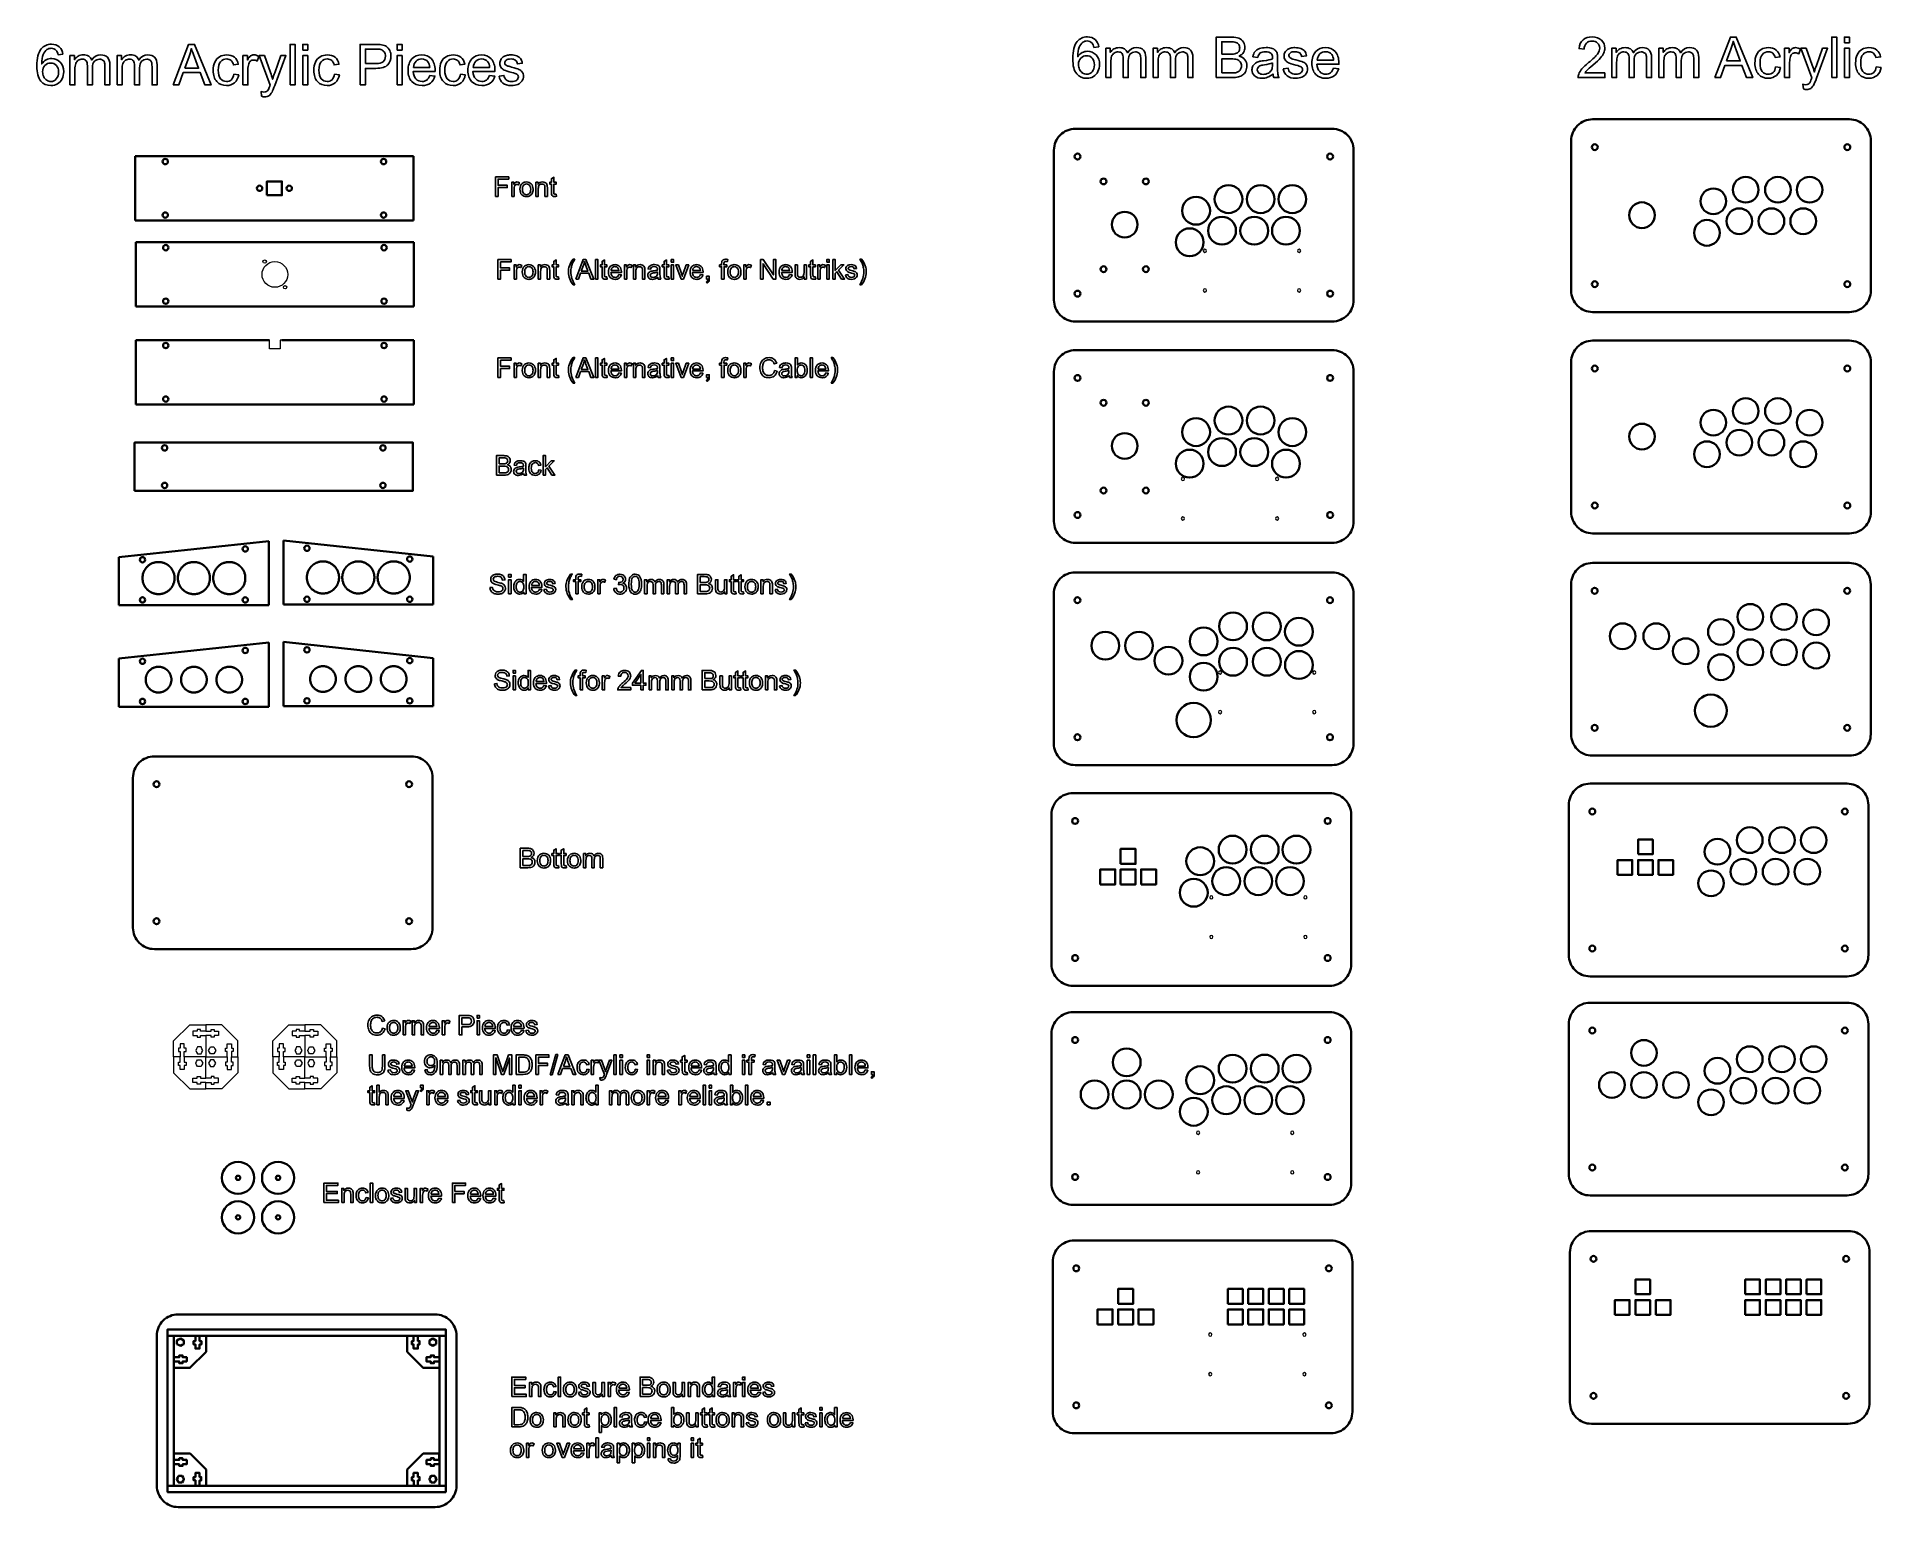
# Model space of a CAD drawing. Header units: centimetres. Extents: x 31 to 203, y -110 to 27.
import ezdxf

# ---------------------------------------------------------------- set-up
doc = ezdxf.new("R2010")
doc.units = ezdxf.units.CM
doc.header["$MEASUREMENT"] = 0
doc.layers.add('Layer 1', color=7, linetype='Continuous')

msp = doc.modelspace()

# ---------------------------------------------------------------- linework, layer by layer
at = {"layer": 'Layer 1', "color": 250, "lineweight": 35}
for points in [[(52.3876, 12.31796), (53.7876, 12.31796), (53.7876, 13.61796), (52.3876, 13.61796), (52.3876, 12.31796)], [(180.5108, -49.23547), (181.8808, -49.23547), (181.8808, -47.86547), (180.5108, -47.86547), (180.5108, -49.23547)], [(132.16123, -50.13317), (133.56123, -50.13317), (133.56123, -48.73317), (132.16123, -48.73317), (132.16123, -50.13317)], [(178.60077, -51.1455), (179.97077, -51.1455), (179.97077, -49.7755), (178.60077, -49.7755), (178.60077, -51.1455)], [(180.5108, -51.1455), (181.8808, -51.1455), (181.8808, -49.7755), (180.5108, -49.7755), (180.5108, -51.1455)], [(182.4208, -51.1455), (183.7908, -51.1455), (183.7908, -49.7755), (182.4208, -49.7755), (182.4208, -51.1455)], [(130.2512, -52.0432), (131.6512, -52.0432), (131.6512, -50.6432), (130.2512, -50.6432), (130.2512, -52.0432)], [(132.16123, -52.0432), (133.56123, -52.0432), (133.56123, -50.6432), (132.16123, -50.6432), (132.16123, -52.0432)], [(134.07123, -52.0432), (135.47123, -52.0432), (135.47123, -50.6432), (134.07123, -50.6432), (134.07123, -52.0432)], [(180.26783, -90.33345), (181.63783, -90.33345), (181.63783, -88.96345), (180.26783, -88.96345), (180.26783, -90.33345)], [(190.53046, -90.33345), (191.90046, -90.33345), (191.90046, -88.96345), (190.53046, -88.96345), (190.53046, -90.33345)], [(192.44049, -90.33345), (193.81049, -90.33345), (193.81049, -88.96345), (192.44049, -88.96345), (192.44049, -90.33345)], [(194.35049, -90.33345), (195.72049, -90.33345), (195.72049, -88.96345), (194.35049, -88.96345), (194.35049, -90.33345)], [(196.26049, -90.33345), (197.63049, -90.33345), (197.63049, -88.96345), (196.26049, -88.96345), (196.26049, -90.33345)], [(131.91826, -91.23115), (133.31826, -91.23115), (133.31826, -89.83115), (131.91826, -89.83115), (131.91826, -91.23115)], [(142.18089, -91.23115), (143.58089, -91.23115), (143.58089, -89.83115), (142.18089, -89.83115), (142.18089, -91.23115)], [(144.09092, -91.23115), (145.49092, -91.23115), (145.49092, -89.83115), (144.09092, -89.83115), (144.09092, -91.23115)], [(146.00092, -91.23115), (147.40092, -91.23115), (147.40092, -89.83115), (146.00092, -89.83115), (146.00092, -91.23115)], [(147.91092, -91.23115), (149.31092, -91.23115), (149.31092, -89.83115), (147.91092, -89.83115), (147.91092, -91.23115)], [(178.3578, -92.24348), (179.7278, -92.24348), (179.7278, -90.87348), (178.3578, -90.87348), (178.3578, -92.24348)], [(180.26783, -92.24348), (181.63783, -92.24348), (181.63783, -90.87348), (180.26783, -90.87348), (180.26783, -92.24348)], [(182.17783, -92.24348), (183.54783, -92.24348), (183.54783, -90.87348), (182.17783, -90.87348), (182.17783, -92.24348)], [(190.53046, -92.24348), (191.90046, -92.24348), (191.90046, -90.87348), (190.53046, -90.87348), (190.53046, -92.24348)], [(192.44049, -92.24348), (193.81049, -92.24348), (193.81049, -90.87348), (192.44049, -90.87348), (192.44049, -92.24348)], [(194.35049, -92.24348), (195.72049, -92.24348), (195.72049, -90.87348), (194.35049, -90.87348), (194.35049, -92.24348)], [(196.26049, -92.24348), (197.63049, -92.24348), (197.63049, -90.87348), (196.26049, -90.87348), (196.26049, -92.24348)], [(130.00823, -93.14118), (131.40823, -93.14118), (131.40823, -91.74118), (130.00823, -91.74118), (130.00823, -93.14118)], [(131.91826, -93.14118), (133.31826, -93.14118), (133.31826, -91.74118), (131.91826, -91.74118), (131.91826, -93.14118)], [(133.82826, -93.14118), (135.22826, -93.14118), (135.22826, -91.74118), (133.82826, -91.74118), (133.82826, -93.14118)], [(142.18089, -93.14118), (143.58089, -93.14118), (143.58089, -91.74118), (142.18089, -91.74118), (142.18089, -93.14118)], [(144.09092, -93.14118), (145.49092, -93.14118), (145.49092, -91.74118), (144.09092, -91.74118), (144.09092, -93.14118)], [(146.00092, -93.14118), (147.40092, -93.14118), (147.40092, -91.74118), (146.00092, -91.74118), (146.00092, -93.14118)], [(147.91092, -93.14118), (149.31092, -93.14118), (149.31092, -91.74118), (147.91092, -91.74118), (147.91092, -93.14118)]]:
    msp.add_lwpolyline(points, close=True, dxfattribs=at)
for centre, major_axis, ratio in [((130.56345, 13.6157), (0, 0.275), 1), ((134.52095, 13.6157), (0, 0.275), 1), ((190.57622, 12.83864), (0, 1.2), 1), ((193.58005, 12.83989), (0, 1.2), 1), ((196.54344, 12.83864), (0, 1.2), 1), ((51.70283, 12.96796), (0, 0.25), 1), ((54.47168, 12.96796), (0, 0.25), 1), ((139.21471, 10.87426), (0, 1.3), 1), ((142.24165, 11.95594), (0, 1.3), 1), ((145.24548, 11.95719), (0, 1.3), 1), ((148.20887, 11.95594), (0, 1.3), 1), ((187.54928, 11.75696), (0, 1.2), 1), ((132.54565, 9.577), (0, 1.20001), 0.999991667), ((180.88022, 10.4597), (0, 1.20001), 0.999991667), ((189.97622, 9.89265), (0, 1.2), 1), ((192.98006, 9.89265), (0, 1.2), 1), ((195.94344, 9.89265), (0, 1.2), 1), ((138.61471, 7.92827), (0, 1.3), 1), ((141.64165, 9.00995), (0, 1.3), 1), ((144.64549, 9.00995), (0, 1.3), 1), ((147.60887, 9.00995), (0, 1.3), 1), ((186.94928, 8.81097), (0, 1.2), 1), ((130.56345, 5.41569), (0, 0.275), 1), ((134.5247, 5.41945), (0, 0.275), 1), ((130.56345, -7.05971), (0, 0.275), 1), ((134.52095, -7.05971), (0, 0.275), 1), ((190.57622, -7.83677), (0, 1.2), 1), ((193.58005, -7.83552), (0, 1.2), 1), ((139.21471, -9.80115), (0, 1.3), 1), ((142.24165, -8.71947), (0, 1.3), 1), ((145.24548, -8.71822), (0, 1.3), 1), ((148.20887, -9.80115), (0, 1.3), 1), ((187.54928, -8.91845), (0, 1.2), 1), ((196.54344, -8.91845), (0, 1.2), 1), ((132.54565, -11.09841), (0, 1.20001), 0.999991667), ((180.88022, -10.21571), (0, 1.20001), 0.999991667), ((189.97622, -10.78276), (0, 1.2), 1), ((192.98006, -10.78276), (0, 1.2), 1), ((138.61471, -12.74714), (0, 1.3), 1), ((141.64165, -11.66546), (0, 1.3), 1), ((144.64549, -11.66546), (0, 1.3), 1), ((147.60887, -12.74714), (0, 1.3), 1), ((186.94928, -11.86444), (0, 1.2), 1), ((195.94344, -11.86444), (0, 1.2), 1), ((130.56345, -15.25972), (0, 0.275), 1), ((134.5247, -15.25596), (0, 0.275), 1), ((142.66574, -27.94523), (0, 1.30001), 0.999992308), ((145.82073, -27.94648), (0, 1.30001), 0.999992308), ((148.82074, -28.44649), (0, 1.30001), 0.999992308), ((188.25532, -28.46753), (0, 1.20001), 0.999991667), ((191.00031, -27.06253), (0, 1.20001), 0.999991667), ((194.1553, -27.06378), (0, 1.20001), 0.999991667), ((197.15531, -27.56379), (0, 1.20001), 0.999991667), ((130.73325, -29.75148), (0, 1.30001), 0.999992308), ((133.87824, -29.74899), (0, 1.30001), 0.999992308), ((139.92075, -29.35023), (0, 1.30001), 0.999992308), ((179.06782, -28.86878), (0, 1.20001), 0.999991667), ((182.21281, -28.86629), (0, 1.20001), 0.999991667), ((184.96531, -30.27003), (0, 1.20001), 0.999991667), ((191.00031, -30.36378), (0, 1.20001), 0.999991667), ((194.15656, -30.36629), (0, 1.20001), 0.999991667), ((136.63074, -31.15273), (0, 1.30001), 0.999992308), ((142.66574, -31.24648), (0, 1.30001), 0.999992308), ((145.82199, -31.24899), (0, 1.30001), 0.999992308), ((148.82199, -31.54898), (0, 1.30001), 0.999992308), ((188.25781, -31.76253), (0, 1.20001), 0.999991667), ((197.15656, -30.66628), (0, 1.20001), 0.999991667), ((139.92324, -32.64523), (0, 1.30001), 0.999992308), ((187.31532, -35.82002), (0, 1.5), 1), ((138.98075, -36.70272), (0, 1.6), 1), ((142.62289, -48.79697), (0, 1.3), 1), ((145.62672, -48.79572), (0, 1.3), 1), ((148.59011, -48.79697), (0, 1.3), 1), ((187.93052, -48.99595), (0, 1.2), 1), ((190.95746, -47.91427), (0, 1.2), 1), ((193.96129, -47.91302), (0, 1.2), 1), ((196.92468, -47.91427), (0, 1.2), 1), ((139.59595, -49.87865), (0, 1.3), 1), ((190.35746, -50.86026), (0, 1.2), 1), ((193.3613, -50.86026), (0, 1.2), 1), ((196.32468, -50.86026), (0, 1.2), 1), ((138.99595, -52.82464), (0, 1.3), 1), ((142.02289, -51.74296), (0, 1.3), 1), ((145.02673, -51.74296), (0, 1.3), 1), ((147.99011, -51.74296), (0, 1.3), 1), ((187.33052, -51.94194), (0, 1.2), 1), ((181.06414, -67.78318), (0, 1.20001), 0.999991667), ((190.95746, -68.3726), (0, 1.2), 1), ((193.96129, -68.37135), (0, 1.2), 1), ((196.92468, -68.3726), (0, 1.2), 1), ((132.72957, -68.66588), (0, 1.30001), 0.999992308), ((142.62289, -69.2553), (0, 1.3), 1), ((145.62672, -69.25405), (0, 1.3), 1), ((148.59011, -69.2553), (0, 1.3), 1), ((187.93052, -69.45428), (0, 1.2), 1), ((129.72957, -71.66588), (0, 1.30001), 0.999992308), ((132.72957, -71.66588), (0, 1.30001), 0.999992308), ((135.72957, -71.66588), (0, 1.30001), 0.999992308), ((139.59595, -70.33698), (0, 1.3), 1), ((178.06414, -70.78318), (0, 1.20001), 0.999991667), ((181.06414, -70.78318), (0, 1.20001), 0.999991667), ((184.06414, -70.78318), (0, 1.20001), 0.999991667), ((190.35746, -71.31859), (0, 1.2), 1), ((193.3613, -71.31859), (0, 1.2), 1), ((196.32468, -71.31859), (0, 1.2), 1), ((138.99595, -73.28297), (0, 1.3), 1), ((142.02289, -72.20129), (0, 1.3), 1), ((145.02673, -72.20129), (0, 1.3), 1), ((147.99011, -72.20129), (0, 1.3), 1), ((187.33052, -72.40027), (0, 1.2), 1), ((49.6864, -79.45347), (0, 1.5), 1), ((49.6864, -79.45347), (0, 0.2), 1), ((53.4256, -79.45347), (0, 1.5), 1), ((53.4256, -79.45347), (0, 0.2), 1), ((49.6864, -83.14504), (0, 1.5), 1), ((53.4256, -83.14504), (0, 1.5), 1), ((49.6864, -83.14504), (0, 0.2), 1), ((53.4256, -83.14504), (0, 0.2), 1)]:
    msp.add_ellipse(centre, major_axis=major_axis, ratio=ratio, dxfattribs=at)
at = {"layer": 'Layer 1', "color": 250, "lineweight": 18}
for centre, major_axis in [((53.12904, 4.92485), (0, 1.2)), ((52.17807, 6.12476), (0, 0.16)), ((54.08041, 3.72501), (0, 0.16))]:
    msp.add_ellipse(centre, major_axis=major_axis, ratio=1, dxfattribs=at)
at = {"layer": 'Layer 1', "color": 250}
for points, knots in [([(33.32842, 25.48755), (33.32842, 25.48755), (32.86805, 25.45051), (32.86805, 25.45051), (32.8266, 25.63307), (32.76751, 25.76625), (32.69078, 25.84915), (32.56466, 25.98232), (32.40855, 26.04847), (32.22335, 26.04847), (32.0743, 26.04847), (31.94201, 26.00702), (31.82823, 25.92412), (31.68183, 25.8174), (31.56718, 25.66218), (31.48163, 25.45757), (31.39696, 25.25207), (31.35287, 24.96015), (31.34934, 24.5818), (31.46135, 24.75201), (31.59893, 24.87901), (31.76121, 24.96103), (31.92348, 25.04394), (32.09282, 25.08539), (32.27097, 25.08539), (32.58142, 25.08539), (32.846, 24.97073), (33.06472, 24.74231), (33.28256, 24.51389), (33.39192, 24.21932), (33.39192, 23.85684), (33.39192, 23.61871), (33.34077, 23.39823), (33.23846, 23.19361), (33.13528, 22.989), (32.99505, 22.8329), (32.81513, 22.72442), (32.6361, 22.61594), (32.43237, 22.56126), (32.20483, 22.56126), (31.81765, 22.56126), (31.50103, 22.70414), (31.25585, 22.989), (31.01155, 23.27387), (30.88896, 23.74395), (30.88896, 24.39835), (30.88896, 25.13037), (31.02478, 25.66306), (31.29554, 25.99555), (31.5319, 26.28483), (31.85028, 26.42947), (32.25157, 26.42947), (32.54967, 26.42947), (32.79485, 26.34569), (32.98535, 26.179), (33.17585, 26.01231), (33.2905, 25.78212), (33.32842, 25.48755)], [0, 0, 0, 0, 0.052631579, 0.052631579, 0.052631579, 0.105263158, 0.105263158, 0.105263158, 0.157894737, 0.157894737, 0.157894737, 0.210526316, 0.210526316, 0.210526316, 0.263157895, 0.263157895, 0.263157895, 0.315789474, 0.315789474, 0.315789474, 0.368421053, 0.368421053, 0.368421053, 0.421052632, 0.421052632, 0.421052632, 0.473684211, 0.473684211, 0.473684211, 0.526315789, 0.526315789, 0.526315789, 0.578947368, 0.578947368, 0.578947368, 0.631578947, 0.631578947, 0.631578947, 0.684210526, 0.684210526, 0.684210526, 0.736842105, 0.736842105, 0.736842105, 0.789473684, 0.789473684, 0.789473684, 0.842105263, 0.842105263, 0.842105263, 0.894736842, 0.894736842, 0.894736842, 0.947368421, 0.947368421, 0.947368421, 1, 1, 1, 1]), ([(43.61719, 22.62476), (43.61719, 22.62476), (45.07064, 26.4136), (45.07064, 26.4136), (45.07064, 26.4136), (45.62185, 26.4136), (45.62185, 26.4136), (45.62185, 26.4136), (47.16438, 22.62476), (47.16438, 22.62476), (47.16438, 22.62476), (46.59376, 22.62476), (46.59376, 22.62476), (46.59376, 22.62476), (46.15543, 23.77305), (46.15543, 23.77305), (46.15543, 23.77305), (44.55999, 23.77305), (44.55999, 23.77305), (44.55999, 23.77305), (44.14901, 22.62476), (44.14901, 22.62476), (44.14901, 22.62476), (43.61719, 22.62476), (43.61719, 22.62476)], [0, 0, 0, 0, 0.125, 0.125, 0.125, 0.25, 0.25, 0.25, 0.375, 0.375, 0.375, 0.5, 0.5, 0.5, 0.625, 0.625, 0.625, 0.75, 0.75, 0.75, 0.875, 0.875, 0.875, 1, 1, 1, 1]), ([(44.70728, 24.18051), (44.70728, 24.18051), (45.99844, 24.18051), (45.99844, 24.18051), (45.99844, 24.18051), (45.60333, 25.23091), (45.60333, 25.23091), (45.48427, 25.55017), (45.39431, 25.81387), (45.33169, 26.02201), (45.27966, 25.77507), (45.20999, 25.53253), (45.12267, 25.29264), (45.12267, 25.29264), (44.70728, 24.18051), (44.70728, 24.18051)], [0, 0, 0, 0, 0.2, 0.2, 0.2, 0.4, 0.4, 0.4, 0.6, 0.6, 0.6, 0.8, 0.8, 0.8, 1, 1, 1, 1]), ([(54.54713, 22.62476), (54.54713, 22.62476), (54.54713, 26.4136), (54.54713, 26.4136), (54.54713, 26.4136), (55.01279, 26.4136), (55.01279, 26.4136), (55.01279, 26.4136), (55.01279, 22.62476), (55.01279, 22.62476), (55.01279, 22.62476), (54.54713, 22.62476), (54.54713, 22.62476)], [0, 0, 0, 0, 0.25, 0.25, 0.25, 0.5, 0.5, 0.5, 0.75, 0.75, 0.75, 1, 1, 1, 1]), ([(55.73334, 25.88443), (55.73334, 25.88443), (55.73334, 26.4136), (55.73334, 26.4136), (55.73334, 26.4136), (56.19901, 26.4136), (56.19901, 26.4136), (56.19901, 26.4136), (56.19901, 25.88443), (56.19901, 25.88443), (56.19901, 25.88443), (55.73334, 25.88443), (55.73334, 25.88443)], [0, 0, 0, 0, 0.25, 0.25, 0.25, 0.5, 0.5, 0.5, 0.75, 0.75, 0.75, 1, 1, 1, 1]), ([(61.08321, 22.62476), (61.08321, 22.62476), (61.08321, 26.4136), (61.08321, 26.4136), (61.08321, 26.4136), (62.51372, 26.4136), (62.51372, 26.4136), (62.76508, 26.4136), (62.95734, 26.40125), (63.09052, 26.37744), (63.27661, 26.34657), (63.43271, 26.28748), (63.55883, 26.20105), (63.68495, 26.11373), (63.78637, 25.99203), (63.8631, 25.83592), (63.93983, 25.67982), (63.97775, 25.50784), (63.97775, 25.31998), (63.97775, 24.99896), (63.87545, 24.72643), (63.66995, 24.50418), (63.46534, 24.28105), (63.09404, 24.16993), (62.55782, 24.16993), (62.55782, 24.16993), (61.58592, 24.16993), (61.58592, 24.16993), (61.58592, 24.16993), (61.58592, 22.62476), (61.58592, 22.62476), (61.58592, 22.62476), (61.08321, 22.62476), (61.08321, 22.62476)], [0, 0, 0, 0, 0.090909091, 0.090909091, 0.090909091, 0.181818182, 0.181818182, 0.181818182, 0.272727273, 0.272727273, 0.272727273, 0.363636364, 0.363636364, 0.363636364, 0.454545455, 0.454545455, 0.454545455, 0.545454545, 0.545454545, 0.545454545, 0.636363636, 0.636363636, 0.636363636, 0.727272727, 0.727272727, 0.727272727, 0.818181818, 0.818181818, 0.818181818, 0.909090909, 0.909090909, 0.909090909, 1, 1, 1, 1]), ([(61.58592, 24.61443), (61.58592, 24.61443), (62.56488, 24.61443), (62.56488, 24.61443), (62.88943, 24.61443), (63.11874, 24.6744), (63.25544, 24.79523), (63.39126, 24.91605), (63.45917, 25.08539), (63.45917, 25.30499), (63.45917, 25.46286), (63.41948, 25.59868), (63.33922, 25.71157), (63.25897, 25.82446), (63.15313, 25.89942), (63.02261, 25.93558), (62.93794, 25.95763), (62.78183, 25.9691), (62.55517, 25.9691), (62.55517, 25.9691), (61.58592, 25.9691), (61.58592, 25.9691), (61.58592, 25.9691), (61.58592, 24.61443), (61.58592, 24.61443)], [0, 0, 0, 0, 0.125, 0.125, 0.125, 0.25, 0.25, 0.25, 0.375, 0.375, 0.375, 0.5, 0.5, 0.5, 0.625, 0.625, 0.625, 0.75, 0.75, 0.75, 0.875, 0.875, 0.875, 1, 1, 1, 1]), ([(64.55454, 25.88443), (64.55454, 25.88443), (64.55454, 26.4136), (64.55454, 26.4136), (64.55454, 26.4136), (65.02021, 26.4136), (65.02021, 26.4136), (65.02021, 26.4136), (65.02021, 25.88443), (65.02021, 25.88443), (65.02021, 25.88443), (64.55454, 25.88443), (64.55454, 25.88443)], [0, 0, 0, 0, 0.25, 0.25, 0.25, 0.5, 0.5, 0.5, 0.75, 0.75, 0.75, 1, 1, 1, 1]), ([(130.12875, 26.16837), (130.12875, 26.16837), (129.66838, 26.13133), (129.66838, 26.13133), (129.62693, 26.31389), (129.56784, 26.44707), (129.49111, 26.52997), (129.36499, 26.66314), (129.20888, 26.72929), (129.02368, 26.72929), (128.87463, 26.72929), (128.74234, 26.68784), (128.62856, 26.60494), (128.48216, 26.49822), (128.36751, 26.343), (128.28196, 26.13839), (128.19729, 25.93289), (128.1532, 25.64097), (128.14967, 25.26262), (128.26168, 25.43283), (128.39926, 25.55983), (128.56154, 25.64185), (128.72381, 25.72476), (128.89315, 25.76621), (129.0713, 25.76621), (129.38175, 25.76621), (129.64633, 25.65155), (129.86505, 25.42313), (130.08289, 25.19471), (130.19225, 24.90014), (130.19225, 24.53766), (130.19225, 24.29953), (130.1411, 24.07905), (130.03879, 23.87443), (129.93561, 23.66982), (129.79538, 23.51372), (129.61546, 23.40524), (129.43643, 23.29676), (129.2327, 23.24208), (129.00516, 23.24208), (128.61798, 23.24208), (128.30136, 23.38496), (128.05618, 23.66982), (127.81188, 23.95469), (127.68929, 24.42477), (127.68929, 25.07917), (127.68929, 25.81119), (127.82511, 26.34388), (128.09587, 26.67637), (128.33223, 26.96565), (128.65061, 27.11029), (129.0519, 27.11029), (129.35, 27.11029), (129.59518, 27.02651), (129.78568, 26.85982), (129.97618, 26.69313), (130.09083, 26.46294), (130.12875, 26.16837)], [0, 0, 0, 0, 0.052631579, 0.052631579, 0.052631579, 0.105263158, 0.105263158, 0.105263158, 0.157894737, 0.157894737, 0.157894737, 0.210526316, 0.210526316, 0.210526316, 0.263157895, 0.263157895, 0.263157895, 0.315789474, 0.315789474, 0.315789474, 0.368421053, 0.368421053, 0.368421053, 0.421052632, 0.421052632, 0.421052632, 0.473684211, 0.473684211, 0.473684211, 0.526315789, 0.526315789, 0.526315789, 0.578947368, 0.578947368, 0.578947368, 0.631578947, 0.631578947, 0.631578947, 0.684210526, 0.684210526, 0.684210526, 0.736842105, 0.736842105, 0.736842105, 0.789473684, 0.789473684, 0.789473684, 0.842105263, 0.842105263, 0.842105263, 0.894736842, 0.894736842, 0.894736842, 0.947368421, 0.947368421, 0.947368421, 1, 1, 1, 1]), ([(130.78051, 23.30558), (130.78051, 23.30558), (130.78051, 26.05196), (130.78051, 26.05196), (130.78051, 26.05196), (131.19855, 26.05196), (131.19855, 26.05196), (131.19855, 26.05196), (131.19855, 25.6639), (131.19855, 25.6639), (131.2841, 25.79796), (131.39875, 25.90644), (131.54163, 25.98757), (131.6845, 26.0696), (131.84678, 26.11017), (132.02934, 26.11017), (132.23219, 26.11017), (132.39888, 26.06783), (132.52853, 25.98405), (132.65817, 25.89938), (132.74989, 25.78208), (132.80281, 25.63039), (133.02153, 25.95053), (133.30464, 26.11017), (133.65389, 26.11017), (133.92729, 26.11017), (134.13807, 26.0352), (134.28448, 25.88439), (134.43176, 25.73357), (134.50585, 25.50162), (134.50585, 25.18853), (134.50585, 25.18853), (134.50585, 23.30558), (134.50585, 23.30558), (134.50585, 23.30558), (134.04018, 23.30558), (134.04018, 23.30558), (134.04018, 23.30558), (134.04018, 25.03419), (134.04018, 25.03419), (134.04018, 25.2194), (134.0243, 25.35346), (133.99432, 25.43548), (133.96433, 25.5175), (133.90965, 25.58276), (133.82939, 25.63303), (133.75002, 25.6833), (133.65653, 25.708), (133.54982, 25.708), (133.35579, 25.708), (133.19528, 25.64362), (133.06739, 25.51573), (132.93951, 25.38697), (132.87601, 25.18148), (132.87601, 24.89925), (132.87601, 24.89925), (132.87601, 23.30558), (132.87601, 23.30558), (132.87601, 23.30558), (132.41034, 23.30558), (132.41034, 23.30558), (132.41034, 23.30558), (132.41034, 25.08799), (132.41034, 25.08799), (132.41034, 25.29437), (132.37242, 25.44959), (132.29657, 25.55278), (132.22073, 25.65596), (132.09637, 25.708), (131.92439, 25.708), (131.79386, 25.708), (131.67304, 25.6736), (131.56191, 25.60481), (131.45079, 25.53602), (131.37053, 25.43548), (131.32026, 25.3023), (131.27087, 25.17001), (131.24618, 24.97863), (131.24618, 24.72904), (131.24618, 24.72904), (131.24618, 23.30558), (131.24618, 23.30558), (131.24618, 23.30558), (130.78051, 23.30558), (130.78051, 23.30558)], [0, 0, 0, 0, 0.035714286, 0.035714286, 0.035714286, 0.071428571, 0.071428571, 0.071428571, 0.107142857, 0.107142857, 0.107142857, 0.142857143, 0.142857143, 0.142857143, 0.178571429, 0.178571429, 0.178571429, 0.214285714, 0.214285714, 0.214285714, 0.25, 0.25, 0.25, 0.285714286, 0.285714286, 0.285714286, 0.321428571, 0.321428571, 0.321428571, 0.357142857, 0.357142857, 0.357142857, 0.392857143, 0.392857143, 0.392857143, 0.428571429, 0.428571429, 0.428571429, 0.464285714, 0.464285714, 0.464285714, 0.5, 0.5, 0.5, 0.535714286, 0.535714286, 0.535714286, 0.571428571, 0.571428571, 0.571428571, 0.607142857, 0.607142857, 0.607142857, 0.642857143, 0.642857143, 0.642857143, 0.678571429, 0.678571429, 0.678571429, 0.714285714, 0.714285714, 0.714285714, 0.75, 0.75, 0.75, 0.785714286, 0.785714286, 0.785714286, 0.821428571, 0.821428571, 0.821428571, 0.857142857, 0.857142857, 0.857142857, 0.892857143, 0.892857143, 0.892857143, 0.928571429, 0.928571429, 0.928571429, 0.964285714, 0.964285714, 0.964285714, 1, 1, 1, 1]), ([(135.18847, 23.30558), (135.18847, 23.30558), (135.18847, 26.05196), (135.18847, 26.05196), (135.18847, 26.05196), (135.60651, 26.05196), (135.60651, 26.05196), (135.60651, 26.05196), (135.60651, 25.6639), (135.60651, 25.6639), (135.69206, 25.79796), (135.80671, 25.90644), (135.94959, 25.98757), (136.09246, 26.0696), (136.25474, 26.11017), (136.4373, 26.11017), (136.64015, 26.11017), (136.80684, 26.06783), (136.93649, 25.98405), (137.06613, 25.89938), (137.15785, 25.78208), (137.21077, 25.63039), (137.42949, 25.95053), (137.7126, 26.11017), (138.06185, 26.11017), (138.33525, 26.11017), (138.54603, 26.0352), (138.69244, 25.88439), (138.83972, 25.73357), (138.91381, 25.50162), (138.91381, 25.18853), (138.91381, 25.18853), (138.91381, 23.30558), (138.91381, 23.30558), (138.91381, 23.30558), (138.44814, 23.30558), (138.44814, 23.30558), (138.44814, 23.30558), (138.44814, 25.03419), (138.44814, 25.03419), (138.44814, 25.2194), (138.43226, 25.35346), (138.40228, 25.43548), (138.37229, 25.5175), (138.31761, 25.58276), (138.23735, 25.63303), (138.15798, 25.6833), (138.06449, 25.708), (137.95778, 25.708), (137.76375, 25.708), (137.60324, 25.64362), (137.47535, 25.51573), (137.34747, 25.38697), (137.28397, 25.18148), (137.28397, 24.89925), (137.28397, 24.89925), (137.28397, 23.30558), (137.28397, 23.30558), (137.28397, 23.30558), (136.8183, 23.30558), (136.8183, 23.30558), (136.8183, 23.30558), (136.8183, 25.08799), (136.8183, 25.08799), (136.8183, 25.29437), (136.78038, 25.44959), (136.70453, 25.55278), (136.62869, 25.65596), (136.50433, 25.708), (136.33235, 25.708), (136.20182, 25.708), (136.081, 25.6736), (135.96987, 25.60481), (135.85875, 25.53602), (135.77849, 25.43548), (135.72822, 25.3023), (135.67883, 25.17001), (135.65414, 24.97863), (135.65414, 24.72904), (135.65414, 24.72904), (135.65414, 23.30558), (135.65414, 23.30558), (135.65414, 23.30558), (135.18847, 23.30558), (135.18847, 23.30558)], [0, 0, 0, 0, 0.035714286, 0.035714286, 0.035714286, 0.071428571, 0.071428571, 0.071428571, 0.107142857, 0.107142857, 0.107142857, 0.142857143, 0.142857143, 0.142857143, 0.178571429, 0.178571429, 0.178571429, 0.214285714, 0.214285714, 0.214285714, 0.25, 0.25, 0.25, 0.285714286, 0.285714286, 0.285714286, 0.321428571, 0.321428571, 0.321428571, 0.357142857, 0.357142857, 0.357142857, 0.392857143, 0.392857143, 0.392857143, 0.428571429, 0.428571429, 0.428571429, 0.464285714, 0.464285714, 0.464285714, 0.5, 0.5, 0.5, 0.535714286, 0.535714286, 0.535714286, 0.571428571, 0.571428571, 0.571428571, 0.607142857, 0.607142857, 0.607142857, 0.642857143, 0.642857143, 0.642857143, 0.678571429, 0.678571429, 0.678571429, 0.714285714, 0.714285714, 0.714285714, 0.75, 0.75, 0.75, 0.785714286, 0.785714286, 0.785714286, 0.821428571, 0.821428571, 0.821428571, 0.857142857, 0.857142857, 0.857142857, 0.892857143, 0.892857143, 0.892857143, 0.928571429, 0.928571429, 0.928571429, 0.964285714, 0.964285714, 0.964285714, 1, 1, 1, 1]), ([(141.10367, 23.30558), (141.10367, 23.30558), (141.10367, 27.09442), (141.10367, 27.09442), (141.10367, 27.09442), (142.52537, 27.09442), (142.52537, 27.09442), (142.81465, 27.09442), (143.0466, 27.05649), (143.2221, 26.97976), (143.39673, 26.90303), (143.53343, 26.78485), (143.63221, 26.62522), (143.73187, 26.46647), (143.78126, 26.29978), (143.78126, 26.12516), (143.78126, 25.96376), (143.73716, 25.81119), (143.64985, 25.66831), (143.56253, 25.52544), (143.43024, 25.4099), (143.25297, 25.32171), (143.48228, 25.25468), (143.65867, 25.14003), (143.78126, 24.97775), (143.90473, 24.81635), (143.96647, 24.62497), (143.96647, 24.40448), (143.96647, 24.22633), (143.92854, 24.06141), (143.85358, 23.90883), (143.77861, 23.75625), (143.68601, 23.63896), (143.57576, 23.55605), (143.46552, 23.47403), (143.32706, 23.41141), (143.16125, 23.36908), (142.99456, 23.32675), (142.79083, 23.30558), (142.54918, 23.30558), (142.54918, 23.30558), (141.10367, 23.30558), (141.10367, 23.30558)], [0, 0, 0, 0, 0.071428571, 0.071428571, 0.071428571, 0.142857143, 0.142857143, 0.142857143, 0.214285714, 0.214285714, 0.214285714, 0.285714286, 0.285714286, 0.285714286, 0.357142857, 0.357142857, 0.357142857, 0.428571429, 0.428571429, 0.428571429, 0.5, 0.5, 0.5, 0.571428571, 0.571428571, 0.571428571, 0.642857143, 0.642857143, 0.642857143, 0.714285714, 0.714285714, 0.714285714, 0.785714286, 0.785714286, 0.785714286, 0.857142857, 0.857142857, 0.857142857, 0.928571429, 0.928571429, 0.928571429, 1, 1, 1, 1]), ([(141.60638, 25.50162), (141.60638, 25.50162), (142.42571, 25.50162), (142.42571, 25.50162), (142.64796, 25.50162), (142.80759, 25.51662), (142.90372, 25.54572), (143.0316, 25.58364), (143.12774, 25.64714), (143.19212, 25.73534), (143.2565, 25.82353), (143.28913, 25.93378), (143.28913, 26.06695), (143.28913, 26.19307), (143.25915, 26.30419), (143.19829, 26.39944), (143.13832, 26.49558), (143.05189, 26.56172), (142.93988, 26.597), (142.82787, 26.63228), (142.63561, 26.64992), (142.36397, 26.64992), (142.36397, 26.64992), (141.60638, 26.64992), (141.60638, 26.64992), (141.60638, 26.64992), (141.60638, 25.50162), (141.60638, 25.50162)], [0, 0, 0, 0, 0.111111111, 0.111111111, 0.111111111, 0.222222222, 0.222222222, 0.222222222, 0.333333333, 0.333333333, 0.333333333, 0.444444444, 0.444444444, 0.444444444, 0.555555556, 0.555555556, 0.555555556, 0.666666667, 0.666666667, 0.666666667, 0.777777778, 0.777777778, 0.777777778, 0.888888889, 0.888888889, 0.888888889, 1, 1, 1, 1]), ([(146.39005, 23.64954), (146.21719, 23.50225), (146.0505, 23.39907), (145.89087, 23.33821), (145.73123, 23.27736), (145.56014, 23.24737), (145.37669, 23.24737), (145.07507, 23.24737), (144.84311, 23.32057), (144.68084, 23.46786), (144.51856, 23.61426), (144.43742, 23.80212), (144.43742, 24.03054), (144.43742, 24.16459), (144.46829, 24.28718), (144.52914, 24.39831), (144.59088, 24.50943), (144.67114, 24.59763), (144.76991, 24.66466), (144.86957, 24.73169), (144.9807, 24.78284), (145.10505, 24.81723), (145.19677, 24.84105), (145.33524, 24.86398), (145.51957, 24.88691), (145.89528, 24.931), (146.17309, 24.9848), (146.35036, 25.04654), (146.35212, 25.11004), (146.353, 25.15061), (146.353, 25.16737), (146.353, 25.3561), (146.30891, 25.48928), (146.22071, 25.56689), (146.10165, 25.67184), (145.92438, 25.72387), (145.68978, 25.72387), (145.47018, 25.72387), (145.3079, 25.68507), (145.20383, 25.60834), (145.09888, 25.53161), (145.02215, 25.39579), (144.97188, 25.2), (144.97188, 25.2), (144.5168, 25.2635), (144.5168, 25.2635), (144.55825, 25.45841), (144.62616, 25.61628), (144.72141, 25.73622), (144.81666, 25.85616), (144.95424, 25.94789), (145.13416, 26.01315), (145.31319, 26.07753), (145.52221, 26.11017), (145.75857, 26.11017), (145.99317, 26.11017), (146.18455, 26.08282), (146.33184, 26.02726), (146.47824, 25.9717), (146.58672, 25.90291), (146.65551, 25.81912), (146.7243, 25.73534), (146.77281, 25.62951), (146.80103, 25.50162), (146.81603, 25.42225), (146.82396, 25.27937), (146.82396, 25.07388), (146.82396, 25.07388), (146.82396, 24.45652), (146.82396, 24.45652), (146.82396, 24.02525), (146.83366, 23.75273), (146.85307, 23.63719), (146.87159, 23.52166), (146.91039, 23.41141), (146.96684, 23.30558), (146.96684, 23.30558), (146.48, 23.30558), (146.48, 23.30558), (146.43326, 23.40348), (146.40328, 23.51813), (146.39005, 23.64954)], [0, 0, 0, 0, 0.037037037, 0.037037037, 0.037037037, 0.074074074, 0.074074074, 0.074074074, 0.111111111, 0.111111111, 0.111111111, 0.148148148, 0.148148148, 0.148148148, 0.185185185, 0.185185185, 0.185185185, 0.222222222, 0.222222222, 0.222222222, 0.259259259, 0.259259259, 0.259259259, 0.296296296, 0.296296296, 0.296296296, 0.333333333, 0.333333333, 0.333333333, 0.37037037, 0.37037037, 0.37037037, 0.407407407, 0.407407407, 0.407407407, 0.444444444, 0.444444444, 0.444444444, 0.481481481, 0.481481481, 0.481481481, 0.518518519, 0.518518519, 0.518518519, 0.555555556, 0.555555556, 0.555555556, 0.592592593, 0.592592593, 0.592592593, 0.62962963, 0.62962963, 0.62962963, 0.666666667, 0.666666667, 0.666666667, 0.703703704, 0.703703704, 0.703703704, 0.740740741, 0.740740741, 0.740740741, 0.777777778, 0.777777778, 0.777777778, 0.814814815, 0.814814815, 0.814814815, 0.851851852, 0.851851852, 0.851851852, 0.888888889, 0.888888889, 0.888888889, 0.925925926, 0.925925926, 0.925925926, 0.962962963, 0.962962963, 0.962962963, 1, 1, 1, 1]), ([(147.35401, 24.12579), (147.35401, 24.12579), (147.81439, 24.19987), (147.81439, 24.19987), (147.83996, 24.01555), (147.91228, 23.87443), (148.03046, 23.77566), (148.14864, 23.67776), (148.31445, 23.62837), (148.52612, 23.62837), (148.74043, 23.62837), (148.89918, 23.67159), (149.00325, 23.7589), (149.10644, 23.84533), (149.15847, 23.94764), (149.15847, 24.06493), (149.15847, 24.16989), (149.11173, 24.25279), (149.01912, 24.31276), (148.95386, 24.35421), (148.79511, 24.40625), (148.54287, 24.47063), (148.20244, 24.55618), (147.96696, 24.63026), (147.83467, 24.69288), (147.70326, 24.75638), (147.6036, 24.84281), (147.53569, 24.95394), (147.46778, 25.06418), (147.43339, 25.18677), (147.43339, 25.32082), (147.43339, 25.44341), (147.46161, 25.5563), (147.51717, 25.66037), (147.57362, 25.76444), (147.64946, 25.85087), (147.7456, 25.91966), (147.81791, 25.97258), (147.91669, 26.01756), (148.04105, 26.0546), (148.16628, 26.09164), (148.29946, 26.11017), (148.44233, 26.11017), (148.65753, 26.11017), (148.84626, 26.0793), (149.00854, 26.01668), (149.1717, 25.95494), (149.29164, 25.87028), (149.36926, 25.76444), (149.44599, 25.65773), (149.49978, 25.51573), (149.52889, 25.33758), (149.52889, 25.33758), (149.0738, 25.27408), (149.0738, 25.27408), (149.05352, 25.41696), (148.99355, 25.52896), (148.89477, 25.60922), (148.79599, 25.68948), (148.65664, 25.72916), (148.47585, 25.72916), (148.2633, 25.72916), (148.11072, 25.69389), (148.01988, 25.62333), (147.92904, 25.55278), (147.88318, 25.46987), (147.88318, 25.3755), (147.88318, 25.31553), (147.9017, 25.26085), (147.93962, 25.21235), (147.97755, 25.16296), (148.03664, 25.1215), (148.11778, 25.08887), (148.16452, 25.07123), (148.30034, 25.03155), (148.52788, 24.96981), (148.85596, 24.8825), (149.08527, 24.81018), (149.2158, 24.75462), (149.34633, 24.69905), (149.44863, 24.61703), (149.52271, 24.5112), (149.59768, 24.40448), (149.63472, 24.27219), (149.63472, 24.11344), (149.63472, 23.9591), (149.58974, 23.81358), (149.4989, 23.67688), (149.40806, 23.54018), (149.27753, 23.43434), (149.10732, 23.35938), (148.93622, 23.28441), (148.74308, 23.24737), (148.52788, 23.24737), (148.17157, 23.24737), (147.89905, 23.32146), (147.71208, 23.46874), (147.52511, 23.61691), (147.40605, 23.83563), (147.35401, 24.12579)], [0, 0, 0, 0, 0.03030303, 0.03030303, 0.03030303, 0.060606061, 0.060606061, 0.060606061, 0.090909091, 0.090909091, 0.090909091, 0.121212121, 0.121212121, 0.121212121, 0.151515152, 0.151515152, 0.151515152, 0.181818182, 0.181818182, 0.181818182, 0.212121212, 0.212121212, 0.212121212, 0.242424242, 0.242424242, 0.242424242, 0.272727273, 0.272727273, 0.272727273, 0.303030303, 0.303030303, 0.303030303, 0.333333333, 0.333333333, 0.333333333, 0.363636364, 0.363636364, 0.363636364, 0.393939394, 0.393939394, 0.393939394, 0.424242424, 0.424242424, 0.424242424, 0.454545455, 0.454545455, 0.454545455, 0.484848485, 0.484848485, 0.484848485, 0.515151515, 0.515151515, 0.515151515, 0.545454545, 0.545454545, 0.545454545, 0.575757576, 0.575757576, 0.575757576, 0.606060606, 0.606060606, 0.606060606, 0.636363636, 0.636363636, 0.636363636, 0.666666667, 0.666666667, 0.666666667, 0.696969697, 0.696969697, 0.696969697, 0.727272727, 0.727272727, 0.727272727, 0.757575758, 0.757575758, 0.757575758, 0.787878788, 0.787878788, 0.787878788, 0.818181818, 0.818181818, 0.818181818, 0.848484848, 0.848484848, 0.848484848, 0.878787879, 0.878787879, 0.878787879, 0.909090909, 0.909090909, 0.909090909, 0.939393939, 0.939393939, 0.939393939, 0.96969697, 0.96969697, 0.96969697, 1, 1, 1, 1]), ([(152.0583, 24.19458), (152.0583, 24.19458), (152.53984, 24.13108), (152.53984, 24.13108), (152.46488, 23.8515), (152.32465, 23.63366), (152.12004, 23.47932), (151.91543, 23.32498), (151.65437, 23.24737), (151.33599, 23.24737), (150.93559, 23.24737), (150.61809, 23.37084), (150.38349, 23.61779), (150.14889, 23.86385), (150.03159, 24.21046), (150.03159, 24.65584), (150.03159, 25.11621), (150.14977, 25.47428), (150.38702, 25.72828), (150.62426, 25.98316), (150.93206, 26.11017), (151.31041, 26.11017), (151.67642, 26.11017), (151.9754, 25.98581), (152.20735, 25.73622), (152.4393, 25.48663), (152.55572, 25.13562), (152.55572, 24.68318), (152.55572, 24.65584), (152.55484, 24.61439), (152.55307, 24.55971), (152.55307, 24.55971), (150.50784, 24.55971), (150.50784, 24.55971), (150.52548, 24.25896), (150.61015, 24.02789), (150.76361, 23.86826), (150.91618, 23.70863), (151.10756, 23.62837), (151.33599, 23.62837), (151.5062, 23.62837), (151.65172, 23.67335), (151.77167, 23.76331), (151.8925, 23.85327), (151.98775, 23.99702), (152.0583, 24.19458)], [0, 0, 0, 0, 0.066666667, 0.066666667, 0.066666667, 0.133333333, 0.133333333, 0.133333333, 0.2, 0.2, 0.2, 0.266666667, 0.266666667, 0.266666667, 0.333333333, 0.333333333, 0.333333333, 0.4, 0.4, 0.4, 0.466666667, 0.466666667, 0.466666667, 0.533333333, 0.533333333, 0.533333333, 0.6, 0.6, 0.6, 0.666666667, 0.666666667, 0.666666667, 0.733333333, 0.733333333, 0.733333333, 0.8, 0.8, 0.8, 0.866666667, 0.866666667, 0.866666667, 0.933333333, 0.933333333, 0.933333333, 1, 1, 1, 1]), ([(177.41812, 23.75008), (177.41812, 23.75008), (177.41812, 23.30558), (177.41812, 23.30558), (177.41812, 23.30558), (174.90987, 23.30558), (174.90987, 23.30558), (174.90634, 23.41759), (174.92486, 23.52518), (174.96455, 23.62925), (175.02893, 23.79947), (175.13212, 23.96792), (175.27411, 24.13284), (175.4161, 24.29777), (175.61895, 24.48827), (175.88265, 24.70434), (176.29276, 25.04213), (176.57145, 25.30936), (176.71697, 25.50691), (176.86338, 25.70447), (176.93658, 25.89144), (176.93658, 26.06783), (176.93658, 26.25216), (176.87043, 26.40738), (176.73814, 26.53438), (176.60585, 26.6605), (176.43299, 26.724), (176.22044, 26.724), (175.99554, 26.724), (175.81563, 26.65697), (175.68069, 26.52292), (175.54575, 26.38974), (175.47784, 26.20453), (175.47608, 25.96729), (175.47608, 25.96729), (174.99983, 26.01491), (174.99983, 26.01491), (175.03246, 26.37122), (175.15593, 26.64286), (175.36936, 26.82983), (175.58367, 27.0168), (175.87031, 27.11029), (176.23102, 27.11029), (176.59438, 27.11029), (176.88278, 27.00975), (177.09445, 26.80778), (177.30699, 26.60582), (177.41283, 26.35535), (177.41283, 26.05725), (177.41283, 25.90555), (177.38196, 25.75651), (177.31934, 25.6101), (177.25761, 25.46282), (177.15442, 25.30848), (177.01066, 25.1462), (176.86602, 24.9848), (176.62702, 24.76167), (176.29364, 24.47945), (176.01406, 24.24485), (175.83415, 24.0861), (175.75477, 24.00232), (175.6754, 23.91853), (175.61013, 23.83475), (175.5581, 23.75008), (175.5581, 23.75008), (177.41812, 23.75008), (177.41812, 23.75008)], [0, 0, 0, 0, 0.045454545, 0.045454545, 0.045454545, 0.090909091, 0.090909091, 0.090909091, 0.136363636, 0.136363636, 0.136363636, 0.181818182, 0.181818182, 0.181818182, 0.227272727, 0.227272727, 0.227272727, 0.272727273, 0.272727273, 0.272727273, 0.318181818, 0.318181818, 0.318181818, 0.363636364, 0.363636364, 0.363636364, 0.409090909, 0.409090909, 0.409090909, 0.454545455, 0.454545455, 0.454545455, 0.5, 0.5, 0.5, 0.545454545, 0.545454545, 0.545454545, 0.590909091, 0.590909091, 0.590909091, 0.636363636, 0.636363636, 0.636363636, 0.681818182, 0.681818182, 0.681818182, 0.727272727, 0.727272727, 0.727272727, 0.772727273, 0.772727273, 0.772727273, 0.818181818, 0.818181818, 0.818181818, 0.863636364, 0.863636364, 0.863636364, 0.909090909, 0.909090909, 0.909090909, 0.954545455, 0.954545455, 0.954545455, 1, 1, 1, 1]), ([(178.04871, 23.30558), (178.04871, 23.30558), (178.04871, 26.05196), (178.04871, 26.05196), (178.04871, 26.05196), (178.46675, 26.05196), (178.46675, 26.05196), (178.46675, 26.05196), (178.46675, 25.6639), (178.46675, 25.6639), (178.5523, 25.79796), (178.66695, 25.90644), (178.80983, 25.98757), (178.9527, 26.0696), (179.11498, 26.11017), (179.29754, 26.11017), (179.50039, 26.11017), (179.66708, 26.06783), (179.79673, 25.98405), (179.92637, 25.89938), (180.01809, 25.78208), (180.07101, 25.63039), (180.28973, 25.95053), (180.57284, 26.11017), (180.92209, 26.11017), (181.19549, 26.11017), (181.40627, 26.0352), (181.55268, 25.88439), (181.69996, 25.73357), (181.77405, 25.50162), (181.77405, 25.18853), (181.77405, 25.18853), (181.77405, 23.30558), (181.77405, 23.30558), (181.77405, 23.30558), (181.30838, 23.30558), (181.30838, 23.30558), (181.30838, 23.30558), (181.30838, 25.03419), (181.30838, 25.03419), (181.30838, 25.2194), (181.2925, 25.35346), (181.26252, 25.43548), (181.23253, 25.5175), (181.17785, 25.58276), (181.09759, 25.63303), (181.01822, 25.6833), (180.92473, 25.708), (180.81802, 25.708), (180.62399, 25.708), (180.46348, 25.64362), (180.33559, 25.51573), (180.20771, 25.38697), (180.14421, 25.18148), (180.14421, 24.89925), (180.14421, 24.89925), (180.14421, 23.30558), (180.14421, 23.30558), (180.14421, 23.30558), (179.67854, 23.30558), (179.67854, 23.30558), (179.67854, 23.30558), (179.67854, 25.08799), (179.67854, 25.08799), (179.67854, 25.29437), (179.64062, 25.44959), (179.56477, 25.55278), (179.48893, 25.65596), (179.36457, 25.708), (179.19259, 25.708), (179.06206, 25.708), (178.94124, 25.6736), (178.83011, 25.60481), (178.71899, 25.53602), (178.63873, 25.43548), (178.58846, 25.3023), (178.53907, 25.17001), (178.51438, 24.97863), (178.51438, 24.72904), (178.51438, 24.72904), (178.51438, 23.30558), (178.51438, 23.30558), (178.51438, 23.30558), (178.04871, 23.30558), (178.04871, 23.30558)], [0, 0, 0, 0, 0.035714286, 0.035714286, 0.035714286, 0.071428571, 0.071428571, 0.071428571, 0.107142857, 0.107142857, 0.107142857, 0.142857143, 0.142857143, 0.142857143, 0.178571429, 0.178571429, 0.178571429, 0.214285714, 0.214285714, 0.214285714, 0.25, 0.25, 0.25, 0.285714286, 0.285714286, 0.285714286, 0.321428571, 0.321428571, 0.321428571, 0.357142857, 0.357142857, 0.357142857, 0.392857143, 0.392857143, 0.392857143, 0.428571429, 0.428571429, 0.428571429, 0.464285714, 0.464285714, 0.464285714, 0.5, 0.5, 0.5, 0.535714286, 0.535714286, 0.535714286, 0.571428571, 0.571428571, 0.571428571, 0.607142857, 0.607142857, 0.607142857, 0.642857143, 0.642857143, 0.642857143, 0.678571429, 0.678571429, 0.678571429, 0.714285714, 0.714285714, 0.714285714, 0.75, 0.75, 0.75, 0.785714286, 0.785714286, 0.785714286, 0.821428571, 0.821428571, 0.821428571, 0.857142857, 0.857142857, 0.857142857, 0.892857143, 0.892857143, 0.892857143, 0.928571429, 0.928571429, 0.928571429, 0.964285714, 0.964285714, 0.964285714, 1, 1, 1, 1]), ([(182.45667, 23.30558), (182.45667, 23.30558), (182.45667, 26.05196), (182.45667, 26.05196), (182.45667, 26.05196), (182.87471, 26.05196), (182.87471, 26.05196), (182.87471, 26.05196), (182.87471, 25.6639), (182.87471, 25.6639), (182.96026, 25.79796), (183.07491, 25.90644), (183.21779, 25.98757), (183.36066, 26.0696), (183.52294, 26.11017), (183.7055, 26.11017), (183.90835, 26.11017), (184.07504, 26.06783), (184.20469, 25.98405), (184.33433, 25.89938), (184.42605, 25.78208), (184.47897, 25.63039), (184.69769, 25.95053), (184.9808, 26.11017), (185.33005, 26.11017), (185.60345, 26.11017), (185.81423, 26.0352), (185.96064, 25.88439), (186.10792, 25.73357), (186.18201, 25.50162), (186.18201, 25.18853), (186.18201, 25.18853), (186.18201, 23.30558), (186.18201, 23.30558), (186.18201, 23.30558), (185.71634, 23.30558), (185.71634, 23.30558), (185.71634, 23.30558), (185.71634, 25.03419), (185.71634, 25.03419), (185.71634, 25.2194), (185.70046, 25.35346), (185.67048, 25.43548), (185.64049, 25.5175), (185.58581, 25.58276), (185.50555, 25.63303), (185.42618, 25.6833), (185.33269, 25.708), (185.22598, 25.708), (185.03195, 25.708), (184.87144, 25.64362), (184.74355, 25.51573), (184.61567, 25.38697), (184.55217, 25.18148), (184.55217, 24.89925), (184.55217, 24.89925), (184.55217, 23.30558), (184.55217, 23.30558), (184.55217, 23.30558), (184.0865, 23.30558), (184.0865, 23.30558), (184.0865, 23.30558), (184.0865, 25.08799), (184.0865, 25.08799), (184.0865, 25.29437), (184.04858, 25.44959), (183.97273, 25.55278), (183.89689, 25.65596), (183.77253, 25.708), (183.60055, 25.708), (183.47002, 25.708), (183.3492, 25.6736), (183.23807, 25.60481), (183.12695, 25.53602), (183.04669, 25.43548), (182.99642, 25.3023), (182.94703, 25.17001), (182.92234, 24.97863), (182.92234, 24.72904), (182.92234, 24.72904), (182.92234, 23.30558), (182.92234, 23.30558), (182.92234, 23.30558), (182.45667, 23.30558), (182.45667, 23.30558)], [0, 0, 0, 0, 0.035714286, 0.035714286, 0.035714286, 0.071428571, 0.071428571, 0.071428571, 0.107142857, 0.107142857, 0.107142857, 0.142857143, 0.142857143, 0.142857143, 0.178571429, 0.178571429, 0.178571429, 0.214285714, 0.214285714, 0.214285714, 0.25, 0.25, 0.25, 0.285714286, 0.285714286, 0.285714286, 0.321428571, 0.321428571, 0.321428571, 0.357142857, 0.357142857, 0.357142857, 0.392857143, 0.392857143, 0.392857143, 0.428571429, 0.428571429, 0.428571429, 0.464285714, 0.464285714, 0.464285714, 0.5, 0.5, 0.5, 0.535714286, 0.535714286, 0.535714286, 0.571428571, 0.571428571, 0.571428571, 0.607142857, 0.607142857, 0.607142857, 0.642857143, 0.642857143, 0.642857143, 0.678571429, 0.678571429, 0.678571429, 0.714285714, 0.714285714, 0.714285714, 0.75, 0.75, 0.75, 0.785714286, 0.785714286, 0.785714286, 0.821428571, 0.821428571, 0.821428571, 0.857142857, 0.857142857, 0.857142857, 0.892857143, 0.892857143, 0.892857143, 0.928571429, 0.928571429, 0.928571429, 0.964285714, 0.964285714, 0.964285714, 1, 1, 1, 1]), ([(187.68572, 23.30558), (187.68572, 23.30558), (189.13917, 27.09442), (189.13917, 27.09442), (189.13917, 27.09442), (189.69038, 27.09442), (189.69038, 27.09442), (189.69038, 27.09442), (191.23291, 23.30558), (191.23291, 23.30558), (191.23291, 23.30558), (190.66229, 23.30558), (190.66229, 23.30558), (190.66229, 23.30558), (190.22396, 24.45387), (190.22396, 24.45387), (190.22396, 24.45387), (188.62852, 24.45387), (188.62852, 24.45387), (188.62852, 24.45387), (188.21754, 23.30558), (188.21754, 23.30558), (188.21754, 23.30558), (187.68572, 23.30558), (187.68572, 23.30558)], [0, 0, 0, 0, 0.125, 0.125, 0.125, 0.25, 0.25, 0.25, 0.375, 0.375, 0.375, 0.5, 0.5, 0.5, 0.625, 0.625, 0.625, 0.75, 0.75, 0.75, 0.875, 0.875, 0.875, 1, 1, 1, 1]), ([(188.77581, 24.86133), (188.77581, 24.86133), (190.06697, 24.86133), (190.06697, 24.86133), (190.06697, 24.86133), (189.67186, 25.91173), (189.67186, 25.91173), (189.5528, 26.23099), (189.46284, 26.49469), (189.40022, 26.70283), (189.34819, 26.45589), (189.27852, 26.21335), (189.1912, 25.97346), (189.1912, 25.97346), (188.77581, 24.86133), (188.77581, 24.86133)], [0, 0, 0, 0, 0.2, 0.2, 0.2, 0.4, 0.4, 0.4, 0.6, 0.6, 0.6, 0.8, 0.8, 0.8, 1, 1, 1, 1]), ([(193.36633, 24.311), (193.36633, 24.311), (193.82141, 24.2475), (193.82141, 24.2475), (193.77114, 23.93441), (193.64414, 23.69011), (193.43865, 23.51284), (193.23315, 23.33557), (192.98003, 23.24737), (192.68106, 23.24737), (192.30623, 23.24737), (192.0046, 23.36996), (191.77706, 23.61514), (191.54864, 23.86032), (191.43487, 24.21134), (191.43487, 24.66818), (191.43487, 24.96452), (191.48426, 25.22293), (191.58215, 25.44518), (191.68005, 25.66655), (191.8291, 25.83323), (192.03018, 25.94348), (192.23038, 26.0546), (192.44822, 26.11017), (192.68458, 26.11017), (192.9818, 26.11017), (193.2261, 26.0352), (193.41483, 25.88439), (193.60445, 25.73357), (193.72616, 25.51926), (193.77908, 25.24233), (193.77908, 25.24233), (193.32928, 25.17354), (193.32928, 25.17354), (193.28607, 25.35787), (193.21022, 25.49633), (193.09998, 25.58982), (192.99062, 25.68242), (192.85833, 25.72916), (192.7031, 25.72916), (192.46851, 25.72916), (192.27801, 25.64538), (192.13072, 25.47781), (191.98432, 25.30936), (191.91112, 25.04478), (191.91112, 24.68141), (191.91112, 24.31276), (191.98167, 24.04553), (192.12278, 23.87884), (192.26478, 23.71216), (192.4491, 23.62837), (192.67576, 23.62837), (192.85921, 23.62837), (193.01178, 23.68393), (193.13349, 23.79594), (193.25608, 23.90707), (193.33369, 24.07905), (193.36633, 24.311)], [0, 0, 0, 0, 0.052631579, 0.052631579, 0.052631579, 0.105263158, 0.105263158, 0.105263158, 0.157894737, 0.157894737, 0.157894737, 0.210526316, 0.210526316, 0.210526316, 0.263157895, 0.263157895, 0.263157895, 0.315789474, 0.315789474, 0.315789474, 0.368421053, 0.368421053, 0.368421053, 0.421052632, 0.421052632, 0.421052632, 0.473684211, 0.473684211, 0.473684211, 0.526315789, 0.526315789, 0.526315789, 0.578947368, 0.578947368, 0.578947368, 0.631578947, 0.631578947, 0.631578947, 0.684210526, 0.684210526, 0.684210526, 0.736842105, 0.736842105, 0.736842105, 0.789473684, 0.789473684, 0.789473684, 0.842105263, 0.842105263, 0.842105263, 0.894736842, 0.894736842, 0.894736842, 0.947368421, 0.947368421, 0.947368421, 1, 1, 1, 1]), ([(194.21299, 23.30558), (194.21299, 23.30558), (194.21299, 26.05196), (194.21299, 26.05196), (194.21299, 26.05196), (194.63103, 26.05196), (194.63103, 26.05196), (194.63103, 26.05196), (194.63103, 25.63127), (194.63103, 25.63127), (194.73775, 25.82618), (194.83652, 25.95494), (194.92736, 26.01668), (195.0182, 26.0793), (195.11786, 26.11017), (195.22634, 26.11017), (195.38333, 26.11017), (195.54296, 26.06078), (195.70524, 25.96288), (195.70524, 25.96288), (195.53943, 25.53337), (195.53943, 25.53337), (195.42654, 25.59687), (195.31366, 25.62862), (195.20077, 25.62862), (195.09934, 25.62862), (195.0085, 25.59776), (194.92825, 25.5369), (194.84799, 25.47605), (194.79066, 25.39138), (194.75627, 25.2829), (194.70423, 25.11798), (194.67866, 24.93718), (194.67866, 24.7405), (194.67866, 24.7405), (194.67866, 23.30558), (194.67866, 23.30558), (194.67866, 23.30558), (194.21299, 23.30558), (194.21299, 23.30558)], [0, 0, 0, 0, 0.076923077, 0.076923077, 0.076923077, 0.153846154, 0.153846154, 0.153846154, 0.230769231, 0.230769231, 0.230769231, 0.307692308, 0.307692308, 0.307692308, 0.384615385, 0.384615385, 0.384615385, 0.461538462, 0.461538462, 0.461538462, 0.538461538, 0.538461538, 0.538461538, 0.615384615, 0.615384615, 0.615384615, 0.692307692, 0.692307692, 0.692307692, 0.769230769, 0.769230769, 0.769230769, 0.846153846, 0.846153846, 0.846153846, 0.923076923, 0.923076923, 0.923076923, 1, 1, 1, 1]), ([(195.95924, 22.24989), (195.95924, 22.24989), (195.90633, 22.68028), (195.90633, 22.68028), (196.00863, 22.65294), (196.09683, 22.63883), (196.17267, 22.63883), (196.27674, 22.63883), (196.35965, 22.65647), (196.42138, 22.69086), (196.484, 22.72526), (196.53515, 22.77377), (196.57484, 22.8355), (196.60395, 22.88225), (196.65157, 22.99778), (196.71683, 23.18299), (196.72565, 23.20857), (196.73888, 23.24649), (196.75829, 23.29676), (196.75829, 23.29676), (195.71583, 26.05196), (195.71583, 26.05196), (195.71583, 26.05196), (196.21324, 26.05196), (196.21324, 26.05196), (196.21324, 26.05196), (196.78651, 24.46622), (196.78651, 24.46622), (196.86147, 24.26602), (196.92762, 24.05435), (196.98671, 23.8321), (197.04051, 24.04112), (197.10401, 24.2475), (197.17809, 24.45034), (197.17809, 24.45034), (197.7637, 26.05196), (197.7637, 26.05196), (197.7637, 26.05196), (198.22849, 26.05196), (198.22849, 26.05196), (198.22849, 26.05196), (197.19044, 23.25795), (197.19044, 23.25795), (197.07843, 22.95721), (196.99112, 22.75084), (196.9285, 22.63707), (196.8456, 22.48449), (196.75035, 22.37248), (196.64363, 22.30104), (196.53604, 22.22961), (196.40815, 22.19433), (196.25999, 22.19433), (196.17003, 22.19433), (196.06949, 22.21285), (195.95924, 22.24989)], [0, 0, 0, 0, 0.055555556, 0.055555556, 0.055555556, 0.111111111, 0.111111111, 0.111111111, 0.166666667, 0.166666667, 0.166666667, 0.222222222, 0.222222222, 0.222222222, 0.277777778, 0.277777778, 0.277777778, 0.333333333, 0.333333333, 0.333333333, 0.388888889, 0.388888889, 0.388888889, 0.444444444, 0.444444444, 0.444444444, 0.5, 0.5, 0.5, 0.555555556, 0.555555556, 0.555555556, 0.611111111, 0.611111111, 0.611111111, 0.666666667, 0.666666667, 0.666666667, 0.722222222, 0.722222222, 0.722222222, 0.777777778, 0.777777778, 0.777777778, 0.833333333, 0.833333333, 0.833333333, 0.888888889, 0.888888889, 0.888888889, 0.944444444, 0.944444444, 0.944444444, 1, 1, 1, 1]), ([(198.61566, 23.30558), (198.61566, 23.30558), (198.61566, 27.09442), (198.61566, 27.09442), (198.61566, 27.09442), (199.08132, 27.09442), (199.08132, 27.09442), (199.08132, 27.09442), (199.08132, 23.30558), (199.08132, 23.30558), (199.08132, 23.30558), (198.61566, 23.30558), (198.61566, 23.30558)], [0, 0, 0, 0, 0.25, 0.25, 0.25, 0.5, 0.5, 0.5, 0.75, 0.75, 0.75, 1, 1, 1, 1]), ([(199.80187, 26.56525), (199.80187, 26.56525), (199.80187, 27.09442), (199.80187, 27.09442), (199.80187, 27.09442), (200.26754, 27.09442), (200.26754, 27.09442), (200.26754, 27.09442), (200.26754, 26.56525), (200.26754, 26.56525), (200.26754, 26.56525), (199.80187, 26.56525), (199.80187, 26.56525)], [0, 0, 0, 0, 0.25, 0.25, 0.25, 0.5, 0.5, 0.5, 0.75, 0.75, 0.75, 1, 1, 1, 1]), ([(199.80187, 23.30558), (199.80187, 23.30558), (199.80187, 26.05196), (199.80187, 26.05196), (199.80187, 26.05196), (200.26754, 26.05196), (200.26754, 26.05196), (200.26754, 26.05196), (200.26754, 23.30558), (200.26754, 23.30558), (200.26754, 23.30558), (199.80187, 23.30558), (199.80187, 23.30558)], [0, 0, 0, 0, 0.25, 0.25, 0.25, 0.5, 0.5, 0.5, 0.75, 0.75, 0.75, 1, 1, 1, 1]), ([(202.77138, 24.311), (202.77138, 24.311), (203.22646, 24.2475), (203.22646, 24.2475), (203.17619, 23.93441), (203.04919, 23.69011), (202.8437, 23.51284), (202.6382, 23.33557), (202.38508, 23.24737), (202.08611, 23.24737), (201.71128, 23.24737), (201.40965, 23.36996), (201.18211, 23.61514), (200.95369, 23.86032), (200.83992, 24.21134), (200.83992, 24.66818), (200.83992, 24.96452), (200.88931, 25.22293), (200.9872, 25.44518), (201.0851, 25.66655), (201.23415, 25.83323), (201.43523, 25.94348), (201.63543, 26.0546), (201.85327, 26.11017), (202.08963, 26.11017), (202.38685, 26.11017), (202.63115, 26.0352), (202.81988, 25.88439), (203.0095, 25.73357), (203.13121, 25.51926), (203.18413, 25.24233), (203.18413, 25.24233), (202.73433, 25.17354), (202.73433, 25.17354), (202.69112, 25.35787), (202.61527, 25.49633), (202.50503, 25.58982), (202.39567, 25.68242), (202.26338, 25.72916), (202.10815, 25.72916), (201.87356, 25.72916), (201.68306, 25.64538), (201.53577, 25.47781), (201.38937, 25.30936), (201.31617, 25.04478), (201.31617, 24.68141), (201.31617, 24.31276), (201.38672, 24.04553), (201.52783, 23.87884), (201.66983, 23.71216), (201.85415, 23.62837), (202.08081, 23.62837), (202.26426, 23.62837), (202.41683, 23.68393), (202.53854, 23.79594), (202.66113, 23.90707), (202.73874, 24.07905), (202.77138, 24.311)], [0, 0, 0, 0, 0.052631579, 0.052631579, 0.052631579, 0.105263158, 0.105263158, 0.105263158, 0.157894737, 0.157894737, 0.157894737, 0.210526316, 0.210526316, 0.210526316, 0.263157895, 0.263157895, 0.263157895, 0.315789474, 0.315789474, 0.315789474, 0.368421053, 0.368421053, 0.368421053, 0.421052632, 0.421052632, 0.421052632, 0.473684211, 0.473684211, 0.473684211, 0.526315789, 0.526315789, 0.526315789, 0.578947368, 0.578947368, 0.578947368, 0.631578947, 0.631578947, 0.631578947, 0.684210526, 0.684210526, 0.684210526, 0.736842105, 0.736842105, 0.736842105, 0.789473684, 0.789473684, 0.789473684, 0.842105263, 0.842105263, 0.842105263, 0.894736842, 0.894736842, 0.894736842, 0.947368421, 0.947368421, 0.947368421, 1, 1, 1, 1]), ([(31.42342, 23.85243), (31.42342, 23.69191), (31.45782, 23.53846), (31.52573, 23.39205), (31.59364, 23.24565), (31.68889, 23.13452), (31.80971, 23.05779), (31.93142, 22.98107), (32.06019, 22.94226), (32.19689, 22.94226), (32.39533, 22.94226), (32.56466, 23.02164), (32.70489, 23.18039), (32.84512, 23.33914), (32.91567, 23.55433), (32.91567, 23.82685), (32.91567, 24.08879), (32.846, 24.29516), (32.70753, 24.44598), (32.56907, 24.59679), (32.39268, 24.67264), (32.17837, 24.67264), (31.96846, 24.67264), (31.78943, 24.59679), (31.64303, 24.44598), (31.49662, 24.29516), (31.42342, 24.09761), (31.42342, 23.85243)], [0, 0, 0, 0, 0.111111111, 0.111111111, 0.111111111, 0.222222222, 0.222222222, 0.222222222, 0.333333333, 0.333333333, 0.333333333, 0.444444444, 0.444444444, 0.444444444, 0.555555556, 0.555555556, 0.555555556, 0.666666667, 0.666666667, 0.666666667, 0.777777778, 0.777777778, 0.777777778, 0.888888889, 0.888888889, 0.888888889, 1, 1, 1, 1]), ([(33.98018, 22.62476), (33.98018, 22.62476), (33.98018, 25.37114), (33.98018, 25.37114), (33.98018, 25.37114), (34.39822, 25.37114), (34.39822, 25.37114), (34.39822, 25.37114), (34.39822, 24.98308), (34.39822, 24.98308), (34.48377, 25.11714), (34.59842, 25.22562), (34.7413, 25.30675), (34.88417, 25.38878), (35.04645, 25.42935), (35.22901, 25.42935), (35.43186, 25.42935), (35.59855, 25.38701), (35.7282, 25.30323), (35.85784, 25.21856), (35.94956, 25.10126), (36.00248, 24.94957), (36.2212, 25.26971), (36.50431, 25.42935), (36.85356, 25.42935), (37.12696, 25.42935), (37.33774, 25.35438), (37.48415, 25.20357), (37.63143, 25.05275), (37.70552, 24.8208), (37.70552, 24.50771), (37.70552, 24.50771), (37.70552, 22.62476), (37.70552, 22.62476), (37.70552, 22.62476), (37.23985, 22.62476), (37.23985, 22.62476), (37.23985, 22.62476), (37.23985, 24.35337), (37.23985, 24.35337), (37.23985, 24.53858), (37.22397, 24.67264), (37.19399, 24.75466), (37.164, 24.83668), (37.10932, 24.90194), (37.02906, 24.95221), (36.94969, 25.00248), (36.8562, 25.02718), (36.74949, 25.02718), (36.55546, 25.02718), (36.39495, 24.9628), (36.26706, 24.83491), (36.13918, 24.70615), (36.07568, 24.50066), (36.07568, 24.21843), (36.07568, 24.21843), (36.07568, 22.62476), (36.07568, 22.62476), (36.07568, 22.62476), (35.61001, 22.62476), (35.61001, 22.62476), (35.61001, 22.62476), (35.61001, 24.40717), (35.61001, 24.40717), (35.61001, 24.61355), (35.57209, 24.76877), (35.49624, 24.87196), (35.4204, 24.97514), (35.29604, 25.02718), (35.12406, 25.02718), (34.99353, 25.02718), (34.87271, 24.99278), (34.76158, 24.92399), (34.65046, 24.8552), (34.5702, 24.75466), (34.51993, 24.62148), (34.47054, 24.48919), (34.44585, 24.29781), (34.44585, 24.04822), (34.44585, 24.04822), (34.44585, 22.62476), (34.44585, 22.62476), (34.44585, 22.62476), (33.98018, 22.62476), (33.98018, 22.62476)], [0, 0, 0, 0, 0.035714286, 0.035714286, 0.035714286, 0.071428571, 0.071428571, 0.071428571, 0.107142857, 0.107142857, 0.107142857, 0.142857143, 0.142857143, 0.142857143, 0.178571429, 0.178571429, 0.178571429, 0.214285714, 0.214285714, 0.214285714, 0.25, 0.25, 0.25, 0.285714286, 0.285714286, 0.285714286, 0.321428571, 0.321428571, 0.321428571, 0.357142857, 0.357142857, 0.357142857, 0.392857143, 0.392857143, 0.392857143, 0.428571429, 0.428571429, 0.428571429, 0.464285714, 0.464285714, 0.464285714, 0.5, 0.5, 0.5, 0.535714286, 0.535714286, 0.535714286, 0.571428571, 0.571428571, 0.571428571, 0.607142857, 0.607142857, 0.607142857, 0.642857143, 0.642857143, 0.642857143, 0.678571429, 0.678571429, 0.678571429, 0.714285714, 0.714285714, 0.714285714, 0.75, 0.75, 0.75, 0.785714286, 0.785714286, 0.785714286, 0.821428571, 0.821428571, 0.821428571, 0.857142857, 0.857142857, 0.857142857, 0.892857143, 0.892857143, 0.892857143, 0.928571429, 0.928571429, 0.928571429, 0.964285714, 0.964285714, 0.964285714, 1, 1, 1, 1]), ([(38.38814, 22.62476), (38.38814, 22.62476), (38.38814, 25.37114), (38.38814, 25.37114), (38.38814, 25.37114), (38.80618, 25.37114), (38.80618, 25.37114), (38.80618, 25.37114), (38.80618, 24.98308), (38.80618, 24.98308), (38.89173, 25.11714), (39.00638, 25.22562), (39.14926, 25.30675), (39.29213, 25.38878), (39.45441, 25.42935), (39.63697, 25.42935), (39.83982, 25.42935), (40.00651, 25.38701), (40.13616, 25.30323), (40.2658, 25.21856), (40.35752, 25.10126), (40.41044, 24.94957), (40.62916, 25.26971), (40.91227, 25.42935), (41.26152, 25.42935), (41.53492, 25.42935), (41.7457, 25.35438), (41.89211, 25.20357), (42.03939, 25.05275), (42.11348, 24.8208), (42.11348, 24.50771), (42.11348, 24.50771), (42.11348, 22.62476), (42.11348, 22.62476), (42.11348, 22.62476), (41.64781, 22.62476), (41.64781, 22.62476), (41.64781, 22.62476), (41.64781, 24.35337), (41.64781, 24.35337), (41.64781, 24.53858), (41.63193, 24.67264), (41.60195, 24.75466), (41.57196, 24.83668), (41.51728, 24.90194), (41.43702, 24.95221), (41.35765, 25.00248), (41.26416, 25.02718), (41.15745, 25.02718), (40.96342, 25.02718), (40.80291, 24.9628), (40.67502, 24.83491), (40.54714, 24.70615), (40.48364, 24.50066), (40.48364, 24.21843), (40.48364, 24.21843), (40.48364, 22.62476), (40.48364, 22.62476), (40.48364, 22.62476), (40.01797, 22.62476), (40.01797, 22.62476), (40.01797, 22.62476), (40.01797, 24.40717), (40.01797, 24.40717), (40.01797, 24.61355), (39.98005, 24.76877), (39.9042, 24.87196), (39.82836, 24.97514), (39.704, 25.02718), (39.53202, 25.02718), (39.40149, 25.02718), (39.28067, 24.99278), (39.16954, 24.92399), (39.05842, 24.8552), (38.97816, 24.75466), (38.92789, 24.62148), (38.8785, 24.48919), (38.85381, 24.29781), (38.85381, 24.04822), (38.85381, 24.04822), (38.85381, 22.62476), (38.85381, 22.62476), (38.85381, 22.62476), (38.38814, 22.62476), (38.38814, 22.62476)], [0, 0, 0, 0, 0.035714286, 0.035714286, 0.035714286, 0.071428571, 0.071428571, 0.071428571, 0.107142857, 0.107142857, 0.107142857, 0.142857143, 0.142857143, 0.142857143, 0.178571429, 0.178571429, 0.178571429, 0.214285714, 0.214285714, 0.214285714, 0.25, 0.25, 0.25, 0.285714286, 0.285714286, 0.285714286, 0.321428571, 0.321428571, 0.321428571, 0.357142857, 0.357142857, 0.357142857, 0.392857143, 0.392857143, 0.392857143, 0.428571429, 0.428571429, 0.428571429, 0.464285714, 0.464285714, 0.464285714, 0.5, 0.5, 0.5, 0.535714286, 0.535714286, 0.535714286, 0.571428571, 0.571428571, 0.571428571, 0.607142857, 0.607142857, 0.607142857, 0.642857143, 0.642857143, 0.642857143, 0.678571429, 0.678571429, 0.678571429, 0.714285714, 0.714285714, 0.714285714, 0.75, 0.75, 0.75, 0.785714286, 0.785714286, 0.785714286, 0.821428571, 0.821428571, 0.821428571, 0.857142857, 0.857142857, 0.857142857, 0.892857143, 0.892857143, 0.892857143, 0.928571429, 0.928571429, 0.928571429, 0.964285714, 0.964285714, 0.964285714, 1, 1, 1, 1]), ([(49.2978, 23.63018), (49.2978, 23.63018), (49.75288, 23.56668), (49.75288, 23.56668), (49.70261, 23.25359), (49.57561, 23.00929), (49.37012, 22.83202), (49.16462, 22.65475), (48.9115, 22.56655), (48.61253, 22.56655), (48.2377, 22.56655), (47.93607, 22.68914), (47.70853, 22.93432), (47.48011, 23.1795), (47.36634, 23.53052), (47.36634, 23.98736), (47.36634, 24.2837), (47.41573, 24.54211), (47.51362, 24.76436), (47.61152, 24.98573), (47.76057, 25.15241), (47.96165, 25.26266), (48.16185, 25.37378), (48.37969, 25.42935), (48.61605, 25.42935), (48.91327, 25.42935), (49.15757, 25.35438), (49.3463, 25.20357), (49.53592, 25.05275), (49.65763, 24.83844), (49.71055, 24.56151), (49.71055, 24.56151), (49.26075, 24.49272), (49.26075, 24.49272), (49.21754, 24.67705), (49.14169, 24.81551), (49.03145, 24.909), (48.92209, 25.0016), (48.7898, 25.04834), (48.63457, 25.04834), (48.39998, 25.04834), (48.20948, 24.96456), (48.06219, 24.79699), (47.91579, 24.62854), (47.84259, 24.36396), (47.84259, 24.00059), (47.84259, 23.63194), (47.91314, 23.36471), (48.05425, 23.19802), (48.19625, 23.03134), (48.38057, 22.94755), (48.60723, 22.94755), (48.79068, 22.94755), (48.94325, 23.00311), (49.06496, 23.11512), (49.18755, 23.22625), (49.26516, 23.39823), (49.2978, 23.63018)], [0, 0, 0, 0, 0.052631579, 0.052631579, 0.052631579, 0.105263158, 0.105263158, 0.105263158, 0.157894737, 0.157894737, 0.157894737, 0.210526316, 0.210526316, 0.210526316, 0.263157895, 0.263157895, 0.263157895, 0.315789474, 0.315789474, 0.315789474, 0.368421053, 0.368421053, 0.368421053, 0.421052632, 0.421052632, 0.421052632, 0.473684211, 0.473684211, 0.473684211, 0.526315789, 0.526315789, 0.526315789, 0.578947368, 0.578947368, 0.578947368, 0.631578947, 0.631578947, 0.631578947, 0.684210526, 0.684210526, 0.684210526, 0.736842105, 0.736842105, 0.736842105, 0.789473684, 0.789473684, 0.789473684, 0.842105263, 0.842105263, 0.842105263, 0.894736842, 0.894736842, 0.894736842, 0.947368421, 0.947368421, 0.947368421, 1, 1, 1, 1]), ([(50.14446, 22.62476), (50.14446, 22.62476), (50.14446, 25.37114), (50.14446, 25.37114), (50.14446, 25.37114), (50.5625, 25.37114), (50.5625, 25.37114), (50.5625, 25.37114), (50.5625, 24.95045), (50.5625, 24.95045), (50.66922, 25.14536), (50.76799, 25.27412), (50.85883, 25.33586), (50.94967, 25.39848), (51.04933, 25.42935), (51.15781, 25.42935), (51.3148, 25.42935), (51.47443, 25.37996), (51.63671, 25.28206), (51.63671, 25.28206), (51.4709, 24.85255), (51.4709, 24.85255), (51.35801, 24.91605), (51.24513, 24.9478), (51.13224, 24.9478), (51.03081, 24.9478), (50.93997, 24.91694), (50.85972, 24.85608), (50.77946, 24.79523), (50.72213, 24.71056), (50.68774, 24.60208), (50.6357, 24.43716), (50.61013, 24.25636), (50.61013, 24.05968), (50.61013, 24.05968), (50.61013, 22.62476), (50.61013, 22.62476), (50.61013, 22.62476), (50.14446, 22.62476), (50.14446, 22.62476)], [0, 0, 0, 0, 0.076923077, 0.076923077, 0.076923077, 0.153846154, 0.153846154, 0.153846154, 0.230769231, 0.230769231, 0.230769231, 0.307692308, 0.307692308, 0.307692308, 0.384615385, 0.384615385, 0.384615385, 0.461538462, 0.461538462, 0.461538462, 0.538461538, 0.538461538, 0.538461538, 0.615384615, 0.615384615, 0.615384615, 0.692307692, 0.692307692, 0.692307692, 0.769230769, 0.769230769, 0.769230769, 0.846153846, 0.846153846, 0.846153846, 0.923076923, 0.923076923, 0.923076923, 1, 1, 1, 1]), ([(51.89071, 21.56907), (51.89071, 21.56907), (51.8378, 21.99946), (51.8378, 21.99946), (51.9401, 21.97212), (52.0283, 21.95801), (52.10414, 21.95801), (52.20821, 21.95801), (52.29112, 21.97565), (52.35285, 22.01004), (52.41547, 22.04444), (52.46662, 22.09295), (52.50631, 22.15468), (52.53542, 22.20143), (52.58304, 22.31696), (52.6483, 22.50217), (52.65712, 22.52775), (52.67035, 22.56567), (52.68976, 22.61594), (52.68976, 22.61594), (51.6473, 25.37114), (51.6473, 25.37114), (51.6473, 25.37114), (52.14471, 25.37114), (52.14471, 25.37114), (52.14471, 25.37114), (52.71798, 23.7854), (52.71798, 23.7854), (52.79294, 23.5852), (52.85909, 23.37353), (52.91818, 23.15128), (52.97198, 23.3603), (53.03548, 23.56668), (53.10956, 23.76952), (53.10956, 23.76952), (53.69517, 25.37114), (53.69517, 25.37114), (53.69517, 25.37114), (54.15996, 25.37114), (54.15996, 25.37114), (54.15996, 25.37114), (53.12191, 22.57713), (53.12191, 22.57713), (53.0099, 22.27639), (52.92259, 22.07002), (52.85997, 21.95625), (52.77707, 21.80367), (52.68182, 21.69166), (52.5751, 21.62022), (52.46751, 21.54879), (52.33962, 21.51351), (52.19146, 21.51351), (52.1015, 21.51351), (52.00096, 21.53203), (51.89071, 21.56907)], [0, 0, 0, 0, 0.055555556, 0.055555556, 0.055555556, 0.111111111, 0.111111111, 0.111111111, 0.166666667, 0.166666667, 0.166666667, 0.222222222, 0.222222222, 0.222222222, 0.277777778, 0.277777778, 0.277777778, 0.333333333, 0.333333333, 0.333333333, 0.388888889, 0.388888889, 0.388888889, 0.444444444, 0.444444444, 0.444444444, 0.5, 0.5, 0.5, 0.555555556, 0.555555556, 0.555555556, 0.611111111, 0.611111111, 0.611111111, 0.666666667, 0.666666667, 0.666666667, 0.722222222, 0.722222222, 0.722222222, 0.777777778, 0.777777778, 0.777777778, 0.833333333, 0.833333333, 0.833333333, 0.888888889, 0.888888889, 0.888888889, 0.944444444, 0.944444444, 0.944444444, 1, 1, 1, 1]), ([(55.73334, 22.62476), (55.73334, 22.62476), (55.73334, 25.37114), (55.73334, 25.37114), (55.73334, 25.37114), (56.19901, 25.37114), (56.19901, 25.37114), (56.19901, 25.37114), (56.19901, 22.62476), (56.19901, 22.62476), (56.19901, 22.62476), (55.73334, 22.62476), (55.73334, 22.62476)], [0, 0, 0, 0, 0.25, 0.25, 0.25, 0.5, 0.5, 0.5, 0.75, 0.75, 0.75, 1, 1, 1, 1]), ([(58.70285, 23.63018), (58.70285, 23.63018), (59.15793, 23.56668), (59.15793, 23.56668), (59.10766, 23.25359), (58.98066, 23.00929), (58.77517, 22.83202), (58.56967, 22.65475), (58.31655, 22.56655), (58.01758, 22.56655), (57.64275, 22.56655), (57.34112, 22.68914), (57.11358, 22.93432), (56.88516, 23.1795), (56.77139, 23.53052), (56.77139, 23.98736), (56.77139, 24.2837), (56.82078, 24.54211), (56.91867, 24.76436), (57.01657, 24.98573), (57.16562, 25.15241), (57.3667, 25.26266), (57.5669, 25.37378), (57.78474, 25.42935), (58.0211, 25.42935), (58.31832, 25.42935), (58.56262, 25.35438), (58.75135, 25.20357), (58.94097, 25.05275), (59.06268, 24.83844), (59.1156, 24.56151), (59.1156, 24.56151), (58.6658, 24.49272), (58.6658, 24.49272), (58.62259, 24.67705), (58.54674, 24.81551), (58.4365, 24.909), (58.32714, 25.0016), (58.19485, 25.04834), (58.03962, 25.04834), (57.80503, 25.04834), (57.61453, 24.96456), (57.46724, 24.79699), (57.32084, 24.62854), (57.24764, 24.36396), (57.24764, 24.00059), (57.24764, 23.63194), (57.31819, 23.36471), (57.4593, 23.19802), (57.6013, 23.03134), (57.78562, 22.94755), (58.01228, 22.94755), (58.19573, 22.94755), (58.3483, 23.00311), (58.47001, 23.11512), (58.5926, 23.22625), (58.67021, 23.39823), (58.70285, 23.63018)], [0, 0, 0, 0, 0.052631579, 0.052631579, 0.052631579, 0.105263158, 0.105263158, 0.105263158, 0.157894737, 0.157894737, 0.157894737, 0.210526316, 0.210526316, 0.210526316, 0.263157895, 0.263157895, 0.263157895, 0.315789474, 0.315789474, 0.315789474, 0.368421053, 0.368421053, 0.368421053, 0.421052632, 0.421052632, 0.421052632, 0.473684211, 0.473684211, 0.473684211, 0.526315789, 0.526315789, 0.526315789, 0.578947368, 0.578947368, 0.578947368, 0.631578947, 0.631578947, 0.631578947, 0.684210526, 0.684210526, 0.684210526, 0.736842105, 0.736842105, 0.736842105, 0.789473684, 0.789473684, 0.789473684, 0.842105263, 0.842105263, 0.842105263, 0.894736842, 0.894736842, 0.894736842, 0.947368421, 0.947368421, 0.947368421, 1, 1, 1, 1]), ([(64.55454, 22.62476), (64.55454, 22.62476), (64.55454, 25.37114), (64.55454, 25.37114), (64.55454, 25.37114), (65.02021, 25.37114), (65.02021, 25.37114), (65.02021, 25.37114), (65.02021, 22.62476), (65.02021, 22.62476), (65.02021, 22.62476), (64.55454, 22.62476), (64.55454, 22.62476)], [0, 0, 0, 0, 0.25, 0.25, 0.25, 0.5, 0.5, 0.5, 0.75, 0.75, 0.75, 1, 1, 1, 1]), ([(67.60342, 23.51376), (67.60342, 23.51376), (68.08496, 23.45026), (68.08496, 23.45026), (68.01, 23.17068), (67.86977, 22.95284), (67.66516, 22.7985), (67.46055, 22.64416), (67.19949, 22.56655), (66.88111, 22.56655), (66.48071, 22.56655), (66.16321, 22.69002), (65.92861, 22.93697), (65.69401, 23.18303), (65.57671, 23.52964), (65.57671, 23.97502), (65.57671, 24.43539), (65.69489, 24.79346), (65.93214, 25.04746), (66.16938, 25.30234), (66.47718, 25.42935), (66.85553, 25.42935), (67.22154, 25.42935), (67.52052, 25.30499), (67.75247, 25.0554), (67.98442, 24.80581), (68.10084, 24.4548), (68.10084, 24.00236), (68.10084, 23.97502), (68.09996, 23.93357), (68.09819, 23.87889), (68.09819, 23.87889), (66.05296, 23.87889), (66.05296, 23.87889), (66.0706, 23.57814), (66.15527, 23.34707), (66.30873, 23.18744), (66.4613, 23.02781), (66.65268, 22.94755), (66.88111, 22.94755), (67.05132, 22.94755), (67.19684, 22.99253), (67.31679, 23.08249), (67.43762, 23.17245), (67.53287, 23.3162), (67.60342, 23.51376)], [0, 0, 0, 0, 0.066666667, 0.066666667, 0.066666667, 0.133333333, 0.133333333, 0.133333333, 0.2, 0.2, 0.2, 0.266666667, 0.266666667, 0.266666667, 0.333333333, 0.333333333, 0.333333333, 0.4, 0.4, 0.4, 0.466666667, 0.466666667, 0.466666667, 0.533333333, 0.533333333, 0.533333333, 0.6, 0.6, 0.6, 0.666666667, 0.666666667, 0.666666667, 0.733333333, 0.733333333, 0.733333333, 0.8, 0.8, 0.8, 0.866666667, 0.866666667, 0.866666667, 0.933333333, 0.933333333, 0.933333333, 1, 1, 1, 1]), ([(66.07942, 24.25989), (66.07942, 24.25989), (67.60871, 24.25989), (67.60871, 24.25989), (67.58843, 24.49096), (67.52934, 24.66382), (67.43321, 24.77935), (67.28592, 24.95839), (67.09366, 25.04834), (66.85818, 25.04834), (66.64475, 25.04834), (66.46571, 24.97691), (66.32019, 24.83403), (66.17555, 24.69116), (66.0953, 24.49978), (66.07942, 24.25989)], [0, 0, 0, 0, 0.2, 0.2, 0.2, 0.4, 0.4, 0.4, 0.6, 0.6, 0.6, 0.8, 0.8, 0.8, 1, 1, 1, 1]), ([(70.4671, 23.63018), (70.4671, 23.63018), (70.92218, 23.56668), (70.92218, 23.56668), (70.87191, 23.25359), (70.74491, 23.00929), (70.53942, 22.83202), (70.33392, 22.65475), (70.0808, 22.56655), (69.78183, 22.56655), (69.407, 22.56655), (69.10537, 22.68914), (68.87783, 22.93432), (68.64941, 23.1795), (68.53564, 23.53052), (68.53564, 23.98736), (68.53564, 24.2837), (68.58503, 24.54211), (68.68292, 24.76436), (68.78082, 24.98573), (68.92987, 25.15241), (69.13095, 25.26266), (69.33115, 25.37378), (69.54899, 25.42935), (69.78535, 25.42935), (70.08257, 25.42935), (70.32687, 25.35438), (70.5156, 25.20357), (70.70522, 25.05275), (70.82693, 24.83844), (70.87985, 24.56151), (70.87985, 24.56151), (70.43005, 24.49272), (70.43005, 24.49272), (70.38684, 24.67705), (70.31099, 24.81551), (70.20075, 24.909), (70.09139, 25.0016), (69.9591, 25.04834), (69.80387, 25.04834), (69.56928, 25.04834), (69.37878, 24.96456), (69.23149, 24.79699), (69.08509, 24.62854), (69.01189, 24.36396), (69.01189, 24.00059), (69.01189, 23.63194), (69.08244, 23.36471), (69.22355, 23.19802), (69.36555, 23.03134), (69.54987, 22.94755), (69.77653, 22.94755), (69.95998, 22.94755), (70.11255, 23.00311), (70.23426, 23.11512), (70.35685, 23.22625), (70.43446, 23.39823), (70.4671, 23.63018)], [0, 0, 0, 0, 0.052631579, 0.052631579, 0.052631579, 0.105263158, 0.105263158, 0.105263158, 0.157894737, 0.157894737, 0.157894737, 0.210526316, 0.210526316, 0.210526316, 0.263157895, 0.263157895, 0.263157895, 0.315789474, 0.315789474, 0.315789474, 0.368421053, 0.368421053, 0.368421053, 0.421052632, 0.421052632, 0.421052632, 0.473684211, 0.473684211, 0.473684211, 0.526315789, 0.526315789, 0.526315789, 0.578947368, 0.578947368, 0.578947368, 0.631578947, 0.631578947, 0.631578947, 0.684210526, 0.684210526, 0.684210526, 0.736842105, 0.736842105, 0.736842105, 0.789473684, 0.789473684, 0.789473684, 0.842105263, 0.842105263, 0.842105263, 0.894736842, 0.894736842, 0.894736842, 0.947368421, 0.947368421, 0.947368421, 1, 1, 1, 1]), ([(73.1923, 23.51376), (73.1923, 23.51376), (73.67384, 23.45026), (73.67384, 23.45026), (73.59888, 23.17068), (73.45865, 22.95284), (73.25404, 22.7985), (73.04943, 22.64416), (72.78837, 22.56655), (72.46999, 22.56655), (72.06959, 22.56655), (71.75209, 22.69002), (71.51749, 22.93697), (71.28289, 23.18303), (71.16559, 23.52964), (71.16559, 23.97502), (71.16559, 24.43539), (71.28377, 24.79346), (71.52102, 25.04746), (71.75826, 25.30234), (72.06606, 25.42935), (72.44441, 25.42935), (72.81042, 25.42935), (73.1094, 25.30499), (73.34135, 25.0554), (73.5733, 24.80581), (73.68972, 24.4548), (73.68972, 24.00236), (73.68972, 23.97502), (73.68884, 23.93357), (73.68707, 23.87889), (73.68707, 23.87889), (71.64184, 23.87889), (71.64184, 23.87889), (71.65948, 23.57814), (71.74415, 23.34707), (71.89761, 23.18744), (72.05018, 23.02781), (72.24156, 22.94755), (72.46999, 22.94755), (72.6402, 22.94755), (72.78572, 22.99253), (72.90567, 23.08249), (73.0265, 23.17245), (73.12175, 23.3162), (73.1923, 23.51376)], [0, 0, 0, 0, 0.066666667, 0.066666667, 0.066666667, 0.133333333, 0.133333333, 0.133333333, 0.2, 0.2, 0.2, 0.266666667, 0.266666667, 0.266666667, 0.333333333, 0.333333333, 0.333333333, 0.4, 0.4, 0.4, 0.466666667, 0.466666667, 0.466666667, 0.533333333, 0.533333333, 0.533333333, 0.6, 0.6, 0.6, 0.666666667, 0.666666667, 0.666666667, 0.733333333, 0.733333333, 0.733333333, 0.8, 0.8, 0.8, 0.866666667, 0.866666667, 0.866666667, 0.933333333, 0.933333333, 0.933333333, 1, 1, 1, 1]), ([(71.6683, 24.25989), (71.6683, 24.25989), (73.19759, 24.25989), (73.19759, 24.25989), (73.17731, 24.49096), (73.11822, 24.66382), (73.02209, 24.77935), (72.8748, 24.95839), (72.68254, 25.04834), (72.44706, 25.04834), (72.23363, 25.04834), (72.05459, 24.97691), (71.90907, 24.83403), (71.76443, 24.69116), (71.68418, 24.49978), (71.6683, 24.25989)], [0, 0, 0, 0, 0.2, 0.2, 0.2, 0.4, 0.4, 0.4, 0.6, 0.6, 0.6, 0.8, 0.8, 0.8, 1, 1, 1, 1]), ([(74.07689, 23.44497), (74.07689, 23.44497), (74.53727, 23.51905), (74.53727, 23.51905), (74.56284, 23.33473), (74.63516, 23.19361), (74.75334, 23.09484), (74.87152, 22.99694), (75.03733, 22.94755), (75.249, 22.94755), (75.46331, 22.94755), (75.62206, 22.99077), (75.72613, 23.07808), (75.82932, 23.16451), (75.88135, 23.26682), (75.88135, 23.38411), (75.88135, 23.48907), (75.83461, 23.57197), (75.742, 23.63194), (75.67674, 23.67339), (75.51799, 23.72543), (75.26575, 23.78981), (74.92532, 23.87536), (74.68984, 23.94944), (74.55755, 24.01206), (74.42614, 24.07556), (74.32648, 24.16199), (74.25857, 24.27312), (74.19066, 24.38336), (74.15627, 24.50595), (74.15627, 24.64), (74.15627, 24.76259), (74.18449, 24.87548), (74.24005, 24.97955), (74.2965, 25.08362), (74.37234, 25.17005), (74.46848, 25.23884), (74.54079, 25.29176), (74.63957, 25.33674), (74.76393, 25.37378), (74.88916, 25.41082), (75.02234, 25.42935), (75.16521, 25.42935), (75.38041, 25.42935), (75.56914, 25.39848), (75.73142, 25.33586), (75.89458, 25.27412), (76.01452, 25.18946), (76.09214, 25.08362), (76.16887, 24.97691), (76.22266, 24.83491), (76.25177, 24.65676), (76.25177, 24.65676), (75.79668, 24.59326), (75.79668, 24.59326), (75.7764, 24.73614), (75.71643, 24.84814), (75.61765, 24.9284), (75.51887, 25.00866), (75.37952, 25.04834), (75.19873, 25.04834), (74.98618, 25.04834), (74.8336, 25.01307), (74.74276, 24.94251), (74.65192, 24.87196), (74.60606, 24.78905), (74.60606, 24.69468), (74.60606, 24.63471), (74.62458, 24.58003), (74.6625, 24.53153), (74.70043, 24.48214), (74.75952, 24.44068), (74.84066, 24.40805), (74.8874, 24.39041), (75.02322, 24.35073), (75.25076, 24.28899), (75.57884, 24.20168), (75.80815, 24.12936), (75.93868, 24.0738), (76.06921, 24.01823), (76.17151, 23.93621), (76.24559, 23.83038), (76.32056, 23.72366), (76.3576, 23.59137), (76.3576, 23.43262), (76.3576, 23.27828), (76.31262, 23.13276), (76.22178, 22.99606), (76.13094, 22.85936), (76.00041, 22.75352), (75.8302, 22.67856), (75.6591, 22.60359), (75.46596, 22.56655), (75.25076, 22.56655), (74.89445, 22.56655), (74.62193, 22.64064), (74.43496, 22.78792), (74.24799, 22.93609), (74.12893, 23.15481), (74.07689, 23.44497)], [0, 0, 0, 0, 0.03030303, 0.03030303, 0.03030303, 0.060606061, 0.060606061, 0.060606061, 0.090909091, 0.090909091, 0.090909091, 0.121212121, 0.121212121, 0.121212121, 0.151515152, 0.151515152, 0.151515152, 0.181818182, 0.181818182, 0.181818182, 0.212121212, 0.212121212, 0.212121212, 0.242424242, 0.242424242, 0.242424242, 0.272727273, 0.272727273, 0.272727273, 0.303030303, 0.303030303, 0.303030303, 0.333333333, 0.333333333, 0.333333333, 0.363636364, 0.363636364, 0.363636364, 0.393939394, 0.393939394, 0.393939394, 0.424242424, 0.424242424, 0.424242424, 0.454545455, 0.454545455, 0.454545455, 0.484848485, 0.484848485, 0.484848485, 0.515151515, 0.515151515, 0.515151515, 0.545454545, 0.545454545, 0.545454545, 0.575757576, 0.575757576, 0.575757576, 0.606060606, 0.606060606, 0.606060606, 0.636363636, 0.636363636, 0.636363636, 0.666666667, 0.666666667, 0.666666667, 0.696969697, 0.696969697, 0.696969697, 0.727272727, 0.727272727, 0.727272727, 0.757575758, 0.757575758, 0.757575758, 0.787878788, 0.787878788, 0.787878788, 0.818181818, 0.818181818, 0.818181818, 0.848484848, 0.848484848, 0.848484848, 0.878787879, 0.878787879, 0.878787879, 0.909090909, 0.909090909, 0.909090909, 0.939393939, 0.939393939, 0.939393939, 0.96969697, 0.96969697, 0.96969697, 1, 1, 1, 1]), ([(128.22375, 24.53325), (128.22375, 24.37273), (128.25815, 24.21928), (128.32606, 24.07287), (128.39397, 23.92647), (128.48922, 23.81534), (128.61004, 23.73861), (128.73175, 23.66189), (128.86052, 23.62308), (128.99722, 23.62308), (129.19566, 23.62308), (129.36499, 23.70246), (129.50522, 23.86121), (129.64545, 24.01996), (129.716, 24.23515), (129.716, 24.50767), (129.716, 24.76961), (129.64633, 24.97598), (129.50786, 25.1268), (129.3694, 25.27761), (129.19301, 25.35346), (128.9787, 25.35346), (128.76879, 25.35346), (128.58976, 25.27761), (128.44336, 25.1268), (128.29695, 24.97598), (128.22375, 24.77843), (128.22375, 24.53325)], [0, 0, 0, 0, 0.111111111, 0.111111111, 0.111111111, 0.222222222, 0.222222222, 0.222222222, 0.333333333, 0.333333333, 0.333333333, 0.444444444, 0.444444444, 0.444444444, 0.555555556, 0.555555556, 0.555555556, 0.666666667, 0.666666667, 0.666666667, 0.777777778, 0.777777778, 0.777777778, 0.888888889, 0.888888889, 0.888888889, 1, 1, 1, 1]), ([(141.60638, 23.75008), (141.60638, 23.75008), (142.55006, 23.75008), (142.55006, 23.75008), (142.71234, 23.75008), (142.82611, 23.75625), (142.89226, 23.7686), (143.00691, 23.78889), (143.10392, 23.82328), (143.18153, 23.87179), (143.25915, 23.9203), (143.32265, 23.99085), (143.37292, 24.08346), (143.42319, 24.17606), (143.44788, 24.28278), (143.44788, 24.4036), (143.44788, 24.54559), (143.41172, 24.66818), (143.33852, 24.77314), (143.2662, 24.87809), (143.16566, 24.95129), (143.0369, 24.99362), (142.90901, 25.03596), (142.7238, 25.05712), (142.48303, 25.05712), (142.48303, 25.05712), (141.60638, 25.05712), (141.60638, 25.05712), (141.60638, 25.05712), (141.60638, 23.75008), (141.60638, 23.75008)], [0, 0, 0, 0, 0.1, 0.1, 0.1, 0.2, 0.2, 0.2, 0.3, 0.3, 0.3, 0.4, 0.4, 0.4, 0.5, 0.5, 0.5, 0.6, 0.6, 0.6, 0.7, 0.7, 0.7, 0.8, 0.8, 0.8, 0.9, 0.9, 0.9, 1, 1, 1, 1]), ([(146.353, 24.68141), (146.18367, 24.61262), (145.92967, 24.55441), (145.591, 24.50679), (145.39874, 24.47945), (145.26292, 24.44858), (145.18355, 24.41418), (145.10417, 24.37979), (145.04332, 24.32952), (145.0001, 24.26425), (144.95689, 24.19811), (144.93484, 24.12491), (144.93484, 24.04377), (144.93484, 23.92118), (144.98158, 23.81799), (145.07595, 23.73597), (145.17032, 23.65395), (145.3079, 23.6125), (145.4887, 23.6125), (145.66773, 23.6125), (145.82737, 23.6513), (145.96759, 23.7298), (146.10694, 23.80741), (146.21013, 23.91412), (146.27539, 24.04906), (146.32566, 24.15401), (146.35036, 24.30835), (146.35036, 24.51208), (146.35036, 24.51208), (146.353, 24.68141), (146.353, 24.68141)], [0, 0, 0, 0, 0.1, 0.1, 0.1, 0.2, 0.2, 0.2, 0.3, 0.3, 0.3, 0.4, 0.4, 0.4, 0.5, 0.5, 0.5, 0.6, 0.6, 0.6, 0.7, 0.7, 0.7, 0.8, 0.8, 0.8, 0.9, 0.9, 0.9, 1, 1, 1, 1]), ([(150.5343, 24.94071), (150.5343, 24.94071), (152.06359, 24.94071), (152.06359, 24.94071), (152.04331, 25.17178), (151.98422, 25.34464), (151.88809, 25.46017), (151.7408, 25.63921), (151.54854, 25.72916), (151.31306, 25.72916), (151.09963, 25.72916), (150.92059, 25.65773), (150.77507, 25.51485), (150.63043, 25.37198), (150.55018, 25.1806), (150.5343, 24.94071)], [0, 0, 0, 0, 0.2, 0.2, 0.2, 0.4, 0.4, 0.4, 0.6, 0.6, 0.6, 0.8, 0.8, 0.8, 1, 1, 1, 1]), ([(73.75261, 12.21742), (73.75261, 12.21742), (73.75261, 14.03606), (73.75261, 14.03606), (73.75261, 14.03606), (74.97943, 14.03606), (74.97943, 14.03606), (74.97943, 14.03606), (74.97943, 13.8227), (74.97943, 13.8227), (74.97943, 13.8227), (73.99391, 13.8227), (73.99391, 13.8227), (73.99391, 13.8227), (73.99391, 13.25628), (73.99391, 13.25628), (73.99391, 13.25628), (74.84735, 13.25628), (74.84735, 13.25628), (74.84735, 13.25628), (74.84735, 13.04292), (74.84735, 13.04292), (74.84735, 13.04292), (73.99391, 13.04292), (73.99391, 13.04292), (73.99391, 13.04292), (73.99391, 12.21742), (73.99391, 12.21742), (73.99391, 12.21742), (73.75261, 12.21742), (73.75261, 12.21742)], [0, 0, 0, 0, 0.1, 0.1, 0.1, 0.2, 0.2, 0.2, 0.3, 0.3, 0.3, 0.4, 0.4, 0.4, 0.5, 0.5, 0.5, 0.6, 0.6, 0.6, 0.7, 0.7, 0.7, 0.8, 0.8, 0.8, 0.9, 0.9, 0.9, 1, 1, 1, 1]), ([(79.41977, 12.41681), (79.41977, 12.41681), (79.45025, 12.21954), (79.45025, 12.21954), (79.3876, 12.20641), (79.33129, 12.19964), (79.28219, 12.19964), (79.20133, 12.19964), (79.13868, 12.21234), (79.0938, 12.23816), (79.04935, 12.26399), (79.01803, 12.29743), (78.99982, 12.33934), (78.98162, 12.38125), (78.97273, 12.4693), (78.97273, 12.6035), (78.97273, 12.6035), (78.97273, 13.36296), (78.97273, 13.36296), (78.97273, 13.36296), (78.80763, 13.36296), (78.80763, 13.36296), (78.80763, 13.36296), (78.80763, 13.53568), (78.80763, 13.53568), (78.80763, 13.53568), (78.97273, 13.53568), (78.97273, 13.53568), (78.97273, 13.53568), (78.97273, 13.86165), (78.97273, 13.86165), (78.97273, 13.86165), (79.19625, 13.99584), (79.19625, 13.99584), (79.19625, 13.99584), (79.19625, 13.53568), (79.19625, 13.53568), (79.19625, 13.53568), (79.41977, 13.53568), (79.41977, 13.53568), (79.41977, 13.53568), (79.41977, 13.36296), (79.41977, 13.36296), (79.41977, 13.36296), (79.19625, 13.36296), (79.19625, 13.36296), (79.19625, 13.36296), (79.19625, 12.5908), (79.19625, 12.5908), (79.19625, 12.52688), (79.20006, 12.48581), (79.2081, 12.46761), (79.21572, 12.44941), (79.22842, 12.43501), (79.2462, 12.42401), (79.26398, 12.41342), (79.28938, 12.40792), (79.3224, 12.40792), (79.34696, 12.40792), (79.37955, 12.41088), (79.41977, 12.41681)], [0, 0, 0, 0, 0.05, 0.05, 0.05, 0.1, 0.1, 0.1, 0.15, 0.15, 0.15, 0.2, 0.2, 0.2, 0.25, 0.25, 0.25, 0.3, 0.3, 0.3, 0.35, 0.35, 0.35, 0.4, 0.4, 0.4, 0.45, 0.45, 0.45, 0.5, 0.5, 0.5, 0.55, 0.55, 0.55, 0.6, 0.6, 0.6, 0.65, 0.65, 0.65, 0.7, 0.7, 0.7, 0.75, 0.75, 0.75, 0.8, 0.8, 0.8, 0.85, 0.85, 0.85, 0.9, 0.9, 0.9, 0.95, 0.95, 0.95, 1, 1, 1, 1]), ([(75.26095, 12.21742), (75.26095, 12.21742), (75.26095, 13.53568), (75.26095, 13.53568), (75.26095, 13.53568), (75.46161, 13.53568), (75.46161, 13.53568), (75.46161, 13.53568), (75.46161, 13.33375), (75.46161, 13.33375), (75.51283, 13.42731), (75.56025, 13.48911), (75.60385, 13.51875), (75.64745, 13.5488), (75.69529, 13.56362), (75.74736, 13.56362), (75.82271, 13.56362), (75.89934, 13.53991), (75.97723, 13.49292), (75.97723, 13.49292), (75.89764, 13.28676), (75.89764, 13.28676), (75.84346, 13.31724), (75.78927, 13.33248), (75.73508, 13.33248), (75.6864, 13.33248), (75.6428, 13.31766), (75.60427, 13.28845), (75.56575, 13.25924), (75.53823, 13.2186), (75.52172, 13.16653), (75.49675, 13.08737), (75.48447, 13.00059), (75.48447, 12.90618), (75.48447, 12.90618), (75.48447, 12.21742), (75.48447, 12.21742), (75.48447, 12.21742), (75.26095, 12.21742), (75.26095, 12.21742)], [0, 0, 0, 0, 0.076923077, 0.076923077, 0.076923077, 0.153846154, 0.153846154, 0.153846154, 0.230769231, 0.230769231, 0.230769231, 0.307692308, 0.307692308, 0.307692308, 0.384615385, 0.384615385, 0.384615385, 0.461538462, 0.461538462, 0.461538462, 0.538461538, 0.538461538, 0.538461538, 0.615384615, 0.615384615, 0.615384615, 0.692307692, 0.692307692, 0.692307692, 0.769230769, 0.769230769, 0.769230769, 0.846153846, 0.846153846, 0.846153846, 0.923076923, 0.923076923, 0.923076923, 1, 1, 1, 1]), ([(76.02549, 12.87655), (76.02549, 13.11997), (76.09322, 13.30031), (76.22911, 13.41757), (76.34214, 13.51494), (76.48057, 13.56362), (76.64356, 13.56362), (76.82432, 13.56362), (76.97249, 13.50435), (77.08763, 13.38582), (77.20236, 13.26771), (77.25993, 13.10388), (77.25993, 12.89518), (77.25993, 12.72584), (77.23453, 12.59292), (77.18373, 12.49597), (77.13293, 12.39903), (77.05885, 12.32368), (76.96148, 12.26991), (76.86454, 12.21615), (76.75828, 12.18948), (76.64356, 12.18948), (76.45898, 12.18948), (76.30997, 12.24832), (76.19609, 12.36643), (76.08222, 12.48454), (76.02549, 12.65472), (76.02549, 12.87655)], [0, 0, 0, 0, 0.111111111, 0.111111111, 0.111111111, 0.222222222, 0.222222222, 0.222222222, 0.333333333, 0.333333333, 0.333333333, 0.444444444, 0.444444444, 0.444444444, 0.555555556, 0.555555556, 0.555555556, 0.666666667, 0.666666667, 0.666666667, 0.777777778, 0.777777778, 0.777777778, 0.888888889, 0.888888889, 0.888888889, 1, 1, 1, 1]), ([(76.25409, 12.87613), (76.25409, 12.70764), (76.29092, 12.58149), (76.36458, 12.49809), (76.43866, 12.41427), (76.53137, 12.37236), (76.64356, 12.37236), (76.75447, 12.37236), (76.84676, 12.41427), (76.92084, 12.49851), (76.9945, 12.58276), (77.03133, 12.71103), (77.03133, 12.88332), (77.03133, 13.04588), (76.99408, 13.16907), (76.91999, 13.25247), (76.84591, 13.33629), (76.75362, 13.3782), (76.64356, 13.3782), (76.53137, 13.3782), (76.43866, 13.33671), (76.36458, 13.25332), (76.29092, 13.16992), (76.25409, 13.04419), (76.25409, 12.87613)], [0, 0, 0, 0, 0.125, 0.125, 0.125, 0.25, 0.25, 0.25, 0.375, 0.375, 0.375, 0.5, 0.5, 0.5, 0.625, 0.625, 0.625, 0.75, 0.75, 0.75, 0.875, 0.875, 0.875, 1, 1, 1, 1]), ([(77.52197, 12.21742), (77.52197, 12.21742), (77.52197, 13.53568), (77.52197, 13.53568), (77.52197, 13.53568), (77.72263, 13.53568), (77.72263, 13.53568), (77.72263, 13.53568), (77.72263, 13.34857), (77.72263, 13.34857), (77.81915, 13.49208), (77.95885, 13.56362), (78.14131, 13.56362), (78.22089, 13.56362), (78.29371, 13.54923), (78.36017, 13.52086), (78.42663, 13.4925), (78.47659, 13.45482), (78.50961, 13.40868), (78.54263, 13.36254), (78.56591, 13.3075), (78.57903, 13.244), (78.58708, 13.20252), (78.59131, 13.13013), (78.59131, 13.02683), (78.59131, 13.02683), (78.59131, 12.21742), (78.59131, 12.21742), (78.59131, 12.21742), (78.36779, 12.21742), (78.36779, 12.21742), (78.36779, 12.21742), (78.36779, 13.01837), (78.36779, 13.01837), (78.36779, 13.10938), (78.35932, 13.17754), (78.34197, 13.22241), (78.32461, 13.26729), (78.29371, 13.30327), (78.24968, 13.33036), (78.20565, 13.35703), (78.15358, 13.37058), (78.09432, 13.37058), (77.99949, 13.37058), (77.91779, 13.34052), (77.84878, 13.27999), (77.77978, 13.21987), (77.74549, 13.10515), (77.74549, 12.93666), (77.74549, 12.93666), (77.74549, 12.21742), (77.74549, 12.21742), (77.74549, 12.21742), (77.52197, 12.21742), (77.52197, 12.21742)], [0, 0, 0, 0, 0.055555556, 0.055555556, 0.055555556, 0.111111111, 0.111111111, 0.111111111, 0.166666667, 0.166666667, 0.166666667, 0.222222222, 0.222222222, 0.222222222, 0.277777778, 0.277777778, 0.277777778, 0.333333333, 0.333333333, 0.333333333, 0.388888889, 0.388888889, 0.388888889, 0.444444444, 0.444444444, 0.444444444, 0.5, 0.5, 0.5, 0.555555556, 0.555555556, 0.555555556, 0.611111111, 0.611111111, 0.611111111, 0.666666667, 0.666666667, 0.666666667, 0.722222222, 0.722222222, 0.722222222, 0.777777778, 0.777777778, 0.777777778, 0.833333333, 0.833333333, 0.833333333, 0.888888889, 0.888888889, 0.888888889, 0.944444444, 0.944444444, 0.944444444, 1, 1, 1, 1]), ([(73.97117, 4.49474), (73.97117, 4.49474), (73.97117, 6.31338), (73.97117, 6.31338), (73.97117, 6.31338), (75.19799, 6.31338), (75.19799, 6.31338), (75.19799, 6.31338), (75.19799, 6.10002), (75.19799, 6.10002), (75.19799, 6.10002), (74.21247, 6.10002), (74.21247, 6.10002), (74.21247, 6.10002), (74.21247, 5.5336), (74.21247, 5.5336), (74.21247, 5.5336), (75.06591, 5.5336), (75.06591, 5.5336), (75.06591, 5.5336), (75.06591, 5.32024), (75.06591, 5.32024), (75.06591, 5.32024), (74.21247, 5.32024), (74.21247, 5.32024), (74.21247, 5.32024), (74.21247, 4.49474), (74.21247, 4.49474), (74.21247, 4.49474), (73.97117, 4.49474), (73.97117, 4.49474)], [0, 0, 0, 0, 0.1, 0.1, 0.1, 0.2, 0.2, 0.2, 0.3, 0.3, 0.3, 0.4, 0.4, 0.4, 0.5, 0.5, 0.5, 0.6, 0.6, 0.6, 0.7, 0.7, 0.7, 0.8, 0.8, 0.8, 0.9, 0.9, 0.9, 1, 1, 1, 1]), ([(75.47951, 4.49474), (75.47951, 4.49474), (75.47951, 5.813), (75.47951, 5.813), (75.47951, 5.813), (75.68017, 5.813), (75.68017, 5.813), (75.68017, 5.813), (75.68017, 5.61107), (75.68017, 5.61107), (75.73139, 5.70463), (75.77881, 5.76643), (75.82241, 5.79607), (75.86601, 5.82612), (75.91385, 5.84094), (75.96592, 5.84094), (76.04127, 5.84094), (76.1179, 5.81723), (76.19579, 5.77024), (76.19579, 5.77024), (76.1162, 5.56408), (76.1162, 5.56408), (76.06202, 5.59456), (76.00783, 5.6098), (75.95364, 5.6098), (75.90496, 5.6098), (75.86136, 5.59498), (75.82283, 5.56577), (75.78431, 5.53656), (75.75679, 5.49592), (75.74028, 5.44385), (75.71531, 5.36469), (75.70303, 5.27791), (75.70303, 5.1835), (75.70303, 5.1835), (75.70303, 4.49474), (75.70303, 4.49474), (75.70303, 4.49474), (75.47951, 4.49474), (75.47951, 4.49474)], [0, 0, 0, 0, 0.076923077, 0.076923077, 0.076923077, 0.153846154, 0.153846154, 0.153846154, 0.230769231, 0.230769231, 0.230769231, 0.307692308, 0.307692308, 0.307692308, 0.384615385, 0.384615385, 0.384615385, 0.461538462, 0.461538462, 0.461538462, 0.538461538, 0.538461538, 0.538461538, 0.615384615, 0.615384615, 0.615384615, 0.692307692, 0.692307692, 0.692307692, 0.769230769, 0.769230769, 0.769230769, 0.846153846, 0.846153846, 0.846153846, 0.923076923, 0.923076923, 0.923076923, 1, 1, 1, 1]), ([(76.24405, 5.15387), (76.24405, 5.39729), (76.31178, 5.57763), (76.44767, 5.69489), (76.5607, 5.79226), (76.69913, 5.84094), (76.86212, 5.84094), (77.04288, 5.84094), (77.19105, 5.78167), (77.30619, 5.66314), (77.42092, 5.54503), (77.47849, 5.3812), (77.47849, 5.1725), (77.47849, 5.00316), (77.45309, 4.87024), (77.40229, 4.77329), (77.35149, 4.67635), (77.27741, 4.601), (77.18004, 4.54723), (77.0831, 4.49347), (76.97684, 4.4668), (76.86212, 4.4668), (76.67754, 4.4668), (76.52853, 4.52564), (76.41465, 4.64375), (76.30078, 4.76186), (76.24405, 4.93204), (76.24405, 5.15387)], [0, 0, 0, 0, 0.111111111, 0.111111111, 0.111111111, 0.222222222, 0.222222222, 0.222222222, 0.333333333, 0.333333333, 0.333333333, 0.444444444, 0.444444444, 0.444444444, 0.555555556, 0.555555556, 0.555555556, 0.666666667, 0.666666667, 0.666666667, 0.777777778, 0.777777778, 0.777777778, 0.888888889, 0.888888889, 0.888888889, 1, 1, 1, 1]), ([(76.47265, 5.15345), (76.47265, 4.98496), (76.50948, 4.85881), (76.58314, 4.77541), (76.65722, 4.69159), (76.74993, 4.64968), (76.86212, 4.64968), (76.97303, 4.64968), (77.06532, 4.69159), (77.1394, 4.77583), (77.21306, 4.86008), (77.24989, 4.98835), (77.24989, 5.16064), (77.24989, 5.3232), (77.21264, 5.44639), (77.13855, 5.52979), (77.06447, 5.61361), (76.97218, 5.65552), (76.86212, 5.65552), (76.74993, 5.65552), (76.65722, 5.61403), (76.58314, 5.53064), (76.50948, 5.44724), (76.47265, 5.32151), (76.47265, 5.15345)], [0, 0, 0, 0, 0.125, 0.125, 0.125, 0.25, 0.25, 0.25, 0.375, 0.375, 0.375, 0.5, 0.5, 0.5, 0.625, 0.625, 0.625, 0.75, 0.75, 0.75, 0.875, 0.875, 0.875, 1, 1, 1, 1]), ([(77.74053, 4.49474), (77.74053, 4.49474), (77.74053, 5.813), (77.74053, 5.813), (77.74053, 5.813), (77.94119, 5.813), (77.94119, 5.813), (77.94119, 5.813), (77.94119, 5.62589), (77.94119, 5.62589), (78.03771, 5.7694), (78.17741, 5.84094), (78.35987, 5.84094), (78.43945, 5.84094), (78.51227, 5.82655), (78.57873, 5.79818), (78.64519, 5.76982), (78.69515, 5.73214), (78.72817, 5.686), (78.76119, 5.63986), (78.78447, 5.58482), (78.79759, 5.52132), (78.80564, 5.47984), (78.80987, 5.40745), (78.80987, 5.30415), (78.80987, 5.30415), (78.80987, 4.49474), (78.80987, 4.49474), (78.80987, 4.49474), (78.58635, 4.49474), (78.58635, 4.49474), (78.58635, 4.49474), (78.58635, 5.29569), (78.58635, 5.29569), (78.58635, 5.3867), (78.57788, 5.45486), (78.56053, 5.49973), (78.54317, 5.54461), (78.51227, 5.58059), (78.46824, 5.60768), (78.42421, 5.63435), (78.37214, 5.6479), (78.31288, 5.6479), (78.21805, 5.6479), (78.13635, 5.61784), (78.06734, 5.55731), (77.99834, 5.49719), (77.96405, 5.38247), (77.96405, 5.21398), (77.96405, 5.21398), (77.96405, 4.49474), (77.96405, 4.49474), (77.96405, 4.49474), (77.74053, 4.49474), (77.74053, 4.49474)], [0, 0, 0, 0, 0.055555556, 0.055555556, 0.055555556, 0.111111111, 0.111111111, 0.111111111, 0.166666667, 0.166666667, 0.166666667, 0.222222222, 0.222222222, 0.222222222, 0.277777778, 0.277777778, 0.277777778, 0.333333333, 0.333333333, 0.333333333, 0.388888889, 0.388888889, 0.388888889, 0.444444444, 0.444444444, 0.444444444, 0.5, 0.5, 0.5, 0.555555556, 0.555555556, 0.555555556, 0.611111111, 0.611111111, 0.611111111, 0.666666667, 0.666666667, 0.666666667, 0.722222222, 0.722222222, 0.722222222, 0.777777778, 0.777777778, 0.777777778, 0.833333333, 0.833333333, 0.833333333, 0.888888889, 0.888888889, 0.888888889, 0.944444444, 0.944444444, 0.944444444, 1, 1, 1, 1]), ([(79.63833, 4.69413), (79.63833, 4.69413), (79.66881, 4.49686), (79.66881, 4.49686), (79.60616, 4.48373), (79.54985, 4.47696), (79.50075, 4.47696), (79.41989, 4.47696), (79.35724, 4.48966), (79.31236, 4.51548), (79.26791, 4.54131), (79.23659, 4.57475), (79.21838, 4.61666), (79.20018, 4.65857), (79.19129, 4.74662), (79.19129, 4.88082), (79.19129, 4.88082), (79.19129, 5.64028), (79.19129, 5.64028), (79.19129, 5.64028), (79.02619, 5.64028), (79.02619, 5.64028), (79.02619, 5.64028), (79.02619, 5.813), (79.02619, 5.813), (79.02619, 5.813), (79.19129, 5.813), (79.19129, 5.813), (79.19129, 5.813), (79.19129, 6.13897), (79.19129, 6.13897), (79.19129, 6.13897), (79.41481, 6.27316), (79.41481, 6.27316), (79.41481, 6.27316), (79.41481, 5.813), (79.41481, 5.813), (79.41481, 5.813), (79.63833, 5.813), (79.63833, 5.813), (79.63833, 5.813), (79.63833, 5.64028), (79.63833, 5.64028), (79.63833, 5.64028), (79.41481, 5.64028), (79.41481, 5.64028), (79.41481, 5.64028), (79.41481, 4.86812), (79.41481, 4.86812), (79.41481, 4.8042), (79.41862, 4.76313), (79.42666, 4.74493), (79.43428, 4.72673), (79.44698, 4.71233), (79.46476, 4.70133), (79.48254, 4.69074), (79.50794, 4.68524), (79.54096, 4.68524), (79.56552, 4.68524), (79.59811, 4.6882), (79.63833, 4.69413)], [0, 0, 0, 0, 0.05, 0.05, 0.05, 0.1, 0.1, 0.1, 0.15, 0.15, 0.15, 0.2, 0.2, 0.2, 0.25, 0.25, 0.25, 0.3, 0.3, 0.3, 0.35, 0.35, 0.35, 0.4, 0.4, 0.4, 0.45, 0.45, 0.45, 0.5, 0.5, 0.5, 0.55, 0.55, 0.55, 0.6, 0.6, 0.6, 0.65, 0.65, 0.65, 0.7, 0.7, 0.7, 0.75, 0.75, 0.75, 0.8, 0.8, 0.8, 0.85, 0.85, 0.85, 0.9, 0.9, 0.9, 0.95, 0.95, 0.95, 1, 1, 1, 1]), ([(80.99131, 3.96134), (80.86854, 4.1167), (80.7644, 4.29831), (80.67931, 4.50659), (80.59422, 4.71487), (80.55189, 4.93077), (80.55189, 5.15387), (80.55189, 5.35072), (80.58364, 5.5391), (80.64714, 5.71902), (80.72165, 5.92815), (80.83637, 6.13643), (80.99131, 6.34386), (80.99131, 6.34386), (81.15133, 6.34386), (81.15133, 6.34386), (81.05142, 6.17199), (80.98496, 6.04922), (80.95279, 5.97556), (80.90241, 5.86168), (80.86262, 5.74273), (80.83383, 5.61869), (80.79827, 5.46417), (80.78049, 5.30881), (80.78049, 5.1526), (80.78049, 4.75509), (80.9041, 4.358), (81.15133, 3.96134), (81.15133, 3.96134), (80.99131, 3.96134), (80.99131, 3.96134)], [0, 0, 0, 0, 0.1, 0.1, 0.1, 0.2, 0.2, 0.2, 0.3, 0.3, 0.3, 0.4, 0.4, 0.4, 0.5, 0.5, 0.5, 0.6, 0.6, 0.6, 0.7, 0.7, 0.7, 0.8, 0.8, 0.8, 0.9, 0.9, 0.9, 1, 1, 1, 1]), ([(81.23896, 4.49474), (81.23896, 4.49474), (81.93661, 6.31338), (81.93661, 6.31338), (81.93661, 6.31338), (82.2012, 6.31338), (82.2012, 6.31338), (82.2012, 6.31338), (82.94161, 4.49474), (82.94161, 4.49474), (82.94161, 4.49474), (82.66771, 4.49474), (82.66771, 4.49474), (82.66771, 4.49474), (82.45731, 5.04592), (82.45731, 5.04592), (82.45731, 5.04592), (81.6915, 5.04592), (81.6915, 5.04592), (81.6915, 5.04592), (81.49423, 4.49474), (81.49423, 4.49474), (81.49423, 4.49474), (81.23896, 4.49474), (81.23896, 4.49474)], [0, 0, 0, 0, 0.125, 0.125, 0.125, 0.25, 0.25, 0.25, 0.375, 0.375, 0.375, 0.5, 0.5, 0.5, 0.625, 0.625, 0.625, 0.75, 0.75, 0.75, 0.875, 0.875, 0.875, 1, 1, 1, 1]), ([(81.7622, 5.2415), (81.7622, 5.2415), (82.38196, 5.2415), (82.38196, 5.2415), (82.38196, 5.2415), (82.19231, 5.74569), (82.19231, 5.74569), (82.13516, 5.89894), (82.09198, 6.02551), (82.06192, 6.12542), (82.03694, 6.00689), (82.0035, 5.89047), (81.96159, 5.77532), (81.96159, 5.77532), (81.7622, 5.2415), (81.7622, 5.2415)], [0, 0, 0, 0, 0.2, 0.2, 0.2, 0.4, 0.4, 0.4, 0.6, 0.6, 0.6, 0.8, 0.8, 0.8, 1, 1, 1, 1]), ([(83.09951, 4.49474), (83.09951, 4.49474), (83.09951, 6.31338), (83.09951, 6.31338), (83.09951, 6.31338), (83.32303, 6.31338), (83.32303, 6.31338), (83.32303, 6.31338), (83.32303, 4.49474), (83.32303, 4.49474), (83.32303, 4.49474), (83.09951, 4.49474), (83.09951, 4.49474)], [0, 0, 0, 0, 0.25, 0.25, 0.25, 0.5, 0.5, 0.5, 0.75, 0.75, 0.75, 1, 1, 1, 1]), ([(84.15403, 4.69413), (84.15403, 4.69413), (84.18451, 4.49686), (84.18451, 4.49686), (84.12186, 4.48373), (84.06555, 4.47696), (84.01645, 4.47696), (83.93559, 4.47696), (83.87294, 4.48966), (83.82806, 4.51548), (83.78361, 4.54131), (83.75229, 4.57475), (83.73408, 4.61666), (83.71588, 4.65857), (83.70699, 4.74662), (83.70699, 4.88082), (83.70699, 4.88082), (83.70699, 5.64028), (83.70699, 5.64028), (83.70699, 5.64028), (83.54189, 5.64028), (83.54189, 5.64028), (83.54189, 5.64028), (83.54189, 5.813), (83.54189, 5.813), (83.54189, 5.813), (83.70699, 5.813), (83.70699, 5.813), (83.70699, 5.813), (83.70699, 6.13897), (83.70699, 6.13897), (83.70699, 6.13897), (83.93051, 6.27316), (83.93051, 6.27316), (83.93051, 6.27316), (83.93051, 5.813), (83.93051, 5.813), (83.93051, 5.813), (84.15403, 5.813), (84.15403, 5.813), (84.15403, 5.813), (84.15403, 5.64028), (84.15403, 5.64028), (84.15403, 5.64028), (83.93051, 5.64028), (83.93051, 5.64028), (83.93051, 5.64028), (83.93051, 4.86812), (83.93051, 4.86812), (83.93051, 4.8042), (83.93432, 4.76313), (83.94236, 4.74493), (83.94998, 4.72673), (83.96268, 4.71233), (83.98046, 4.70133), (83.99824, 4.69074), (84.02364, 4.68524), (84.05666, 4.68524), (84.08122, 4.68524), (84.11381, 4.6882), (84.15403, 4.69413)], [0, 0, 0, 0, 0.05, 0.05, 0.05, 0.1, 0.1, 0.1, 0.15, 0.15, 0.15, 0.2, 0.2, 0.2, 0.25, 0.25, 0.25, 0.3, 0.3, 0.3, 0.35, 0.35, 0.35, 0.4, 0.4, 0.4, 0.45, 0.45, 0.45, 0.5, 0.5, 0.5, 0.55, 0.55, 0.55, 0.6, 0.6, 0.6, 0.65, 0.65, 0.65, 0.7, 0.7, 0.7, 0.75, 0.75, 0.75, 0.8, 0.8, 0.8, 0.85, 0.85, 0.85, 0.9, 0.9, 0.9, 0.95, 0.95, 0.95, 1, 1, 1, 1]), ([(85.27375, 4.92146), (85.27375, 4.92146), (85.50489, 4.89098), (85.50489, 4.89098), (85.46891, 4.75678), (85.4016, 4.65222), (85.30338, 4.57814), (85.20517, 4.50405), (85.07986, 4.4668), (84.92704, 4.4668), (84.73485, 4.4668), (84.58245, 4.52607), (84.46984, 4.6446), (84.35723, 4.76271), (84.30093, 4.92908), (84.30093, 5.14286), (84.30093, 5.36384), (84.35766, 5.53572), (84.47153, 5.65764), (84.58541, 5.77998), (84.73315, 5.84094), (84.91476, 5.84094), (85.09045, 5.84094), (85.23396, 5.78125), (85.34529, 5.66145), (85.45663, 5.54164), (85.51251, 5.37316), (85.51251, 5.15599), (85.51251, 5.14286), (85.51209, 5.12297), (85.51124, 5.09672), (85.51124, 5.09672), (84.52953, 5.09672), (84.52953, 5.09672), (84.538, 4.95236), (84.57864, 4.84145), (84.6523, 4.76483), (84.72553, 4.6882), (84.8174, 4.64968), (84.92704, 4.64968), (85.00874, 4.64968), (85.07859, 4.67127), (85.13617, 4.71445), (85.19416, 4.75763), (85.23988, 4.82663), (85.27375, 4.92146)], [0, 0, 0, 0, 0.066666667, 0.066666667, 0.066666667, 0.133333333, 0.133333333, 0.133333333, 0.2, 0.2, 0.2, 0.266666667, 0.266666667, 0.266666667, 0.333333333, 0.333333333, 0.333333333, 0.4, 0.4, 0.4, 0.466666667, 0.466666667, 0.466666667, 0.533333333, 0.533333333, 0.533333333, 0.6, 0.6, 0.6, 0.666666667, 0.666666667, 0.666666667, 0.733333333, 0.733333333, 0.733333333, 0.8, 0.8, 0.8, 0.866666667, 0.866666667, 0.866666667, 0.933333333, 0.933333333, 0.933333333, 1, 1, 1, 1]), ([(84.54223, 5.2796), (84.54223, 5.2796), (85.27629, 5.2796), (85.27629, 5.2796), (85.26655, 5.39051), (85.23819, 5.47349), (85.19205, 5.52894), (85.12135, 5.61488), (85.02906, 5.65806), (84.91603, 5.65806), (84.81359, 5.65806), (84.72765, 5.62377), (84.6578, 5.55519), (84.58837, 5.48661), (84.54985, 5.39475), (84.54223, 5.2796)], [0, 0, 0, 0, 0.2, 0.2, 0.2, 0.4, 0.4, 0.4, 0.6, 0.6, 0.6, 0.8, 0.8, 0.8, 1, 1, 1, 1]), ([(85.78471, 4.49474), (85.78471, 4.49474), (85.78471, 5.813), (85.78471, 5.813), (85.78471, 5.813), (85.98537, 5.813), (85.98537, 5.813), (85.98537, 5.813), (85.98537, 5.61107), (85.98537, 5.61107), (86.03659, 5.70463), (86.08401, 5.76643), (86.12761, 5.79607), (86.17121, 5.82612), (86.21905, 5.84094), (86.27112, 5.84094), (86.34647, 5.84094), (86.4231, 5.81723), (86.50099, 5.77024), (86.50099, 5.77024), (86.4214, 5.56408), (86.4214, 5.56408), (86.36722, 5.59456), (86.31303, 5.6098), (86.25884, 5.6098), (86.21016, 5.6098), (86.16656, 5.59498), (86.12803, 5.56577), (86.08951, 5.53656), (86.06199, 5.49592), (86.04548, 5.44385), (86.02051, 5.36469), (86.00823, 5.27791), (86.00823, 5.1835), (86.00823, 5.1835), (86.00823, 4.49474), (86.00823, 4.49474), (86.00823, 4.49474), (85.78471, 4.49474), (85.78471, 4.49474)], [0, 0, 0, 0, 0.076923077, 0.076923077, 0.076923077, 0.153846154, 0.153846154, 0.153846154, 0.230769231, 0.230769231, 0.230769231, 0.307692308, 0.307692308, 0.307692308, 0.384615385, 0.384615385, 0.384615385, 0.461538462, 0.461538462, 0.461538462, 0.538461538, 0.538461538, 0.538461538, 0.615384615, 0.615384615, 0.615384615, 0.692307692, 0.692307692, 0.692307692, 0.769230769, 0.769230769, 0.769230769, 0.846153846, 0.846153846, 0.846153846, 0.923076923, 0.923076923, 0.923076923, 1, 1, 1, 1]), ([(86.63307, 4.49474), (86.63307, 4.49474), (86.63307, 5.813), (86.63307, 5.813), (86.63307, 5.813), (86.83373, 5.813), (86.83373, 5.813), (86.83373, 5.813), (86.83373, 5.62589), (86.83373, 5.62589), (86.93025, 5.7694), (87.06995, 5.84094), (87.25241, 5.84094), (87.33199, 5.84094), (87.40481, 5.82655), (87.47127, 5.79818), (87.53773, 5.76982), (87.58769, 5.73214), (87.62071, 5.686), (87.65373, 5.63986), (87.67701, 5.58482), (87.69013, 5.52132), (87.69818, 5.47984), (87.70241, 5.40745), (87.70241, 5.30415), (87.70241, 5.30415), (87.70241, 4.49474), (87.70241, 4.49474), (87.70241, 4.49474), (87.47889, 4.49474), (87.47889, 4.49474), (87.47889, 4.49474), (87.47889, 5.29569), (87.47889, 5.29569), (87.47889, 5.3867), (87.47042, 5.45486), (87.45307, 5.49973), (87.43571, 5.54461), (87.40481, 5.58059), (87.36078, 5.60768), (87.31675, 5.63435), (87.26468, 5.6479), (87.20542, 5.6479), (87.11059, 5.6479), (87.02889, 5.61784), (86.95988, 5.55731), (86.89088, 5.49719), (86.85659, 5.38247), (86.85659, 5.21398), (86.85659, 5.21398), (86.85659, 4.49474), (86.85659, 4.49474), (86.85659, 4.49474), (86.63307, 4.49474), (86.63307, 4.49474)], [0, 0, 0, 0, 0.055555556, 0.055555556, 0.055555556, 0.111111111, 0.111111111, 0.111111111, 0.166666667, 0.166666667, 0.166666667, 0.222222222, 0.222222222, 0.222222222, 0.277777778, 0.277777778, 0.277777778, 0.333333333, 0.333333333, 0.333333333, 0.388888889, 0.388888889, 0.388888889, 0.444444444, 0.444444444, 0.444444444, 0.5, 0.5, 0.5, 0.555555556, 0.555555556, 0.555555556, 0.611111111, 0.611111111, 0.611111111, 0.666666667, 0.666666667, 0.666666667, 0.722222222, 0.722222222, 0.722222222, 0.777777778, 0.777777778, 0.777777778, 0.833333333, 0.833333333, 0.833333333, 0.888888889, 0.888888889, 0.888888889, 0.944444444, 0.944444444, 0.944444444, 1, 1, 1, 1]), ([(88.90679, 4.65984), (88.82382, 4.58914), (88.74381, 4.53961), (88.66718, 4.5104), (88.59056, 4.48119), (88.50843, 4.4668), (88.42038, 4.4668), (88.2756, 4.4668), (88.16426, 4.50194), (88.08637, 4.57263), (88.00848, 4.64291), (87.96953, 4.73308), (87.96953, 4.84272), (87.96953, 4.90707), (87.98435, 4.96591), (88.01356, 5.01925), (88.04319, 5.07259), (88.08171, 5.11492), (88.12913, 5.1471), (88.17696, 5.17927), (88.2303, 5.20382), (88.28999, 5.22033), (88.33402, 5.23176), (88.40048, 5.24277), (88.48896, 5.25378), (88.6693, 5.27494), (88.80265, 5.30077), (88.88774, 5.3304), (88.88859, 5.36088), (88.88901, 5.38035), (88.88901, 5.3884), (88.88901, 5.47899), (88.86784, 5.54291), (88.82551, 5.58017), (88.76836, 5.63054), (88.68327, 5.65552), (88.57066, 5.65552), (88.46525, 5.65552), (88.38736, 5.63689), (88.33741, 5.60006), (88.28703, 5.56323), (88.2502, 5.49804), (88.22607, 5.40406), (88.22607, 5.40406), (88.00763, 5.43454), (88.00763, 5.43454), (88.02753, 5.5281), (88.06012, 5.60387), (88.10584, 5.66145), (88.15156, 5.71902), (88.2176, 5.76305), (88.30396, 5.79437), (88.3899, 5.82528), (88.49023, 5.84094), (88.60368, 5.84094), (88.71629, 5.84094), (88.80815, 5.82782), (88.87885, 5.80115), (88.94912, 5.77448), (89.00119, 5.74146), (89.03421, 5.70124), (89.06723, 5.66102), (89.09052, 5.61022), (89.10406, 5.54884), (89.11126, 5.51074), (89.11507, 5.44216), (89.11507, 5.34352), (89.11507, 5.34352), (89.11507, 5.04719), (89.11507, 5.04719), (89.11507, 4.84018), (89.11973, 4.70937), (89.12904, 4.65391), (89.13793, 4.59846), (89.15656, 4.54554), (89.18365, 4.49474), (89.18365, 4.49474), (88.94997, 4.49474), (88.94997, 4.49474), (88.92753, 4.54173), (88.91314, 4.59676), (88.90679, 4.65984)], [0, 0, 0, 0, 0.037037037, 0.037037037, 0.037037037, 0.074074074, 0.074074074, 0.074074074, 0.111111111, 0.111111111, 0.111111111, 0.148148148, 0.148148148, 0.148148148, 0.185185185, 0.185185185, 0.185185185, 0.222222222, 0.222222222, 0.222222222, 0.259259259, 0.259259259, 0.259259259, 0.296296296, 0.296296296, 0.296296296, 0.333333333, 0.333333333, 0.333333333, 0.37037037, 0.37037037, 0.37037037, 0.407407407, 0.407407407, 0.407407407, 0.444444444, 0.444444444, 0.444444444, 0.481481481, 0.481481481, 0.481481481, 0.518518519, 0.518518519, 0.518518519, 0.555555556, 0.555555556, 0.555555556, 0.592592593, 0.592592593, 0.592592593, 0.62962963, 0.62962963, 0.62962963, 0.666666667, 0.666666667, 0.666666667, 0.703703704, 0.703703704, 0.703703704, 0.740740741, 0.740740741, 0.740740741, 0.777777778, 0.777777778, 0.777777778, 0.814814815, 0.814814815, 0.814814815, 0.851851852, 0.851851852, 0.851851852, 0.888888889, 0.888888889, 0.888888889, 0.925925926, 0.925925926, 0.925925926, 0.962962963, 0.962962963, 0.962962963, 1, 1, 1, 1]), ([(89.94353, 4.69413), (89.94353, 4.69413), (89.97401, 4.49686), (89.97401, 4.49686), (89.91136, 4.48373), (89.85505, 4.47696), (89.80595, 4.47696), (89.72509, 4.47696), (89.66244, 4.48966), (89.61756, 4.51548), (89.57311, 4.54131), (89.54179, 4.57475), (89.52358, 4.61666), (89.50538, 4.65857), (89.49649, 4.74662), (89.49649, 4.88082), (89.49649, 4.88082), (89.49649, 5.64028), (89.49649, 5.64028), (89.49649, 5.64028), (89.33139, 5.64028), (89.33139, 5.64028), (89.33139, 5.64028), (89.33139, 5.813), (89.33139, 5.813), (89.33139, 5.813), (89.49649, 5.813), (89.49649, 5.813), (89.49649, 5.813), (89.49649, 6.13897), (89.49649, 6.13897), (89.49649, 6.13897), (89.72001, 6.27316), (89.72001, 6.27316), (89.72001, 6.27316), (89.72001, 5.813), (89.72001, 5.813), (89.72001, 5.813), (89.94353, 5.813), (89.94353, 5.813), (89.94353, 5.813), (89.94353, 5.64028), (89.94353, 5.64028), (89.94353, 5.64028), (89.72001, 5.64028), (89.72001, 5.64028), (89.72001, 5.64028), (89.72001, 4.86812), (89.72001, 4.86812), (89.72001, 4.8042), (89.72382, 4.76313), (89.73186, 4.74493), (89.73948, 4.72673), (89.75218, 4.71233), (89.76996, 4.70133), (89.78774, 4.69074), (89.81314, 4.68524), (89.84616, 4.68524), (89.87072, 4.68524), (89.90331, 4.6882), (89.94353, 4.69413)], [0, 0, 0, 0, 0.05, 0.05, 0.05, 0.1, 0.1, 0.1, 0.15, 0.15, 0.15, 0.2, 0.2, 0.2, 0.25, 0.25, 0.25, 0.3, 0.3, 0.3, 0.35, 0.35, 0.35, 0.4, 0.4, 0.4, 0.45, 0.45, 0.45, 0.5, 0.5, 0.5, 0.55, 0.55, 0.55, 0.6, 0.6, 0.6, 0.65, 0.65, 0.65, 0.7, 0.7, 0.7, 0.75, 0.75, 0.75, 0.8, 0.8, 0.8, 0.85, 0.85, 0.85, 0.9, 0.9, 0.9, 0.95, 0.95, 0.95, 1, 1, 1, 1]), ([(90.16409, 6.05938), (90.16409, 6.05938), (90.16409, 6.31338), (90.16409, 6.31338), (90.16409, 6.31338), (90.38761, 6.31338), (90.38761, 6.31338), (90.38761, 6.31338), (90.38761, 6.05938), (90.38761, 6.05938), (90.38761, 6.05938), (90.16409, 6.05938), (90.16409, 6.05938)], [0, 0, 0, 0, 0.25, 0.25, 0.25, 0.5, 0.5, 0.5, 0.75, 0.75, 0.75, 1, 1, 1, 1]), ([(90.16409, 4.49474), (90.16409, 4.49474), (90.16409, 5.813), (90.16409, 5.813), (90.16409, 5.813), (90.38761, 5.813), (90.38761, 5.813), (90.38761, 5.813), (90.38761, 4.49474), (90.38761, 4.49474), (90.38761, 4.49474), (90.16409, 4.49474), (90.16409, 4.49474)], [0, 0, 0, 0, 0.25, 0.25, 0.25, 0.5, 0.5, 0.5, 0.75, 0.75, 0.75, 1, 1, 1, 1]), ([(91.08865, 4.49474), (91.08865, 4.49474), (90.59123, 5.813), (90.59123, 5.813), (90.59123, 5.813), (90.83041, 5.813), (90.83041, 5.813), (90.83041, 5.813), (91.11235, 5.02348), (91.11235, 5.02348), (91.14283, 4.93839), (91.1712, 4.84992), (91.19702, 4.75805), (91.21692, 4.82748), (91.24443, 4.91088), (91.28042, 5.00867), (91.28042, 5.00867), (91.57336, 5.813), (91.57336, 5.813), (91.57336, 5.813), (91.80281, 5.813), (91.80281, 5.813), (91.80281, 5.813), (91.3037, 4.49474), (91.3037, 4.49474), (91.3037, 4.49474), (91.08865, 4.49474), (91.08865, 4.49474)], [0, 0, 0, 0, 0.111111111, 0.111111111, 0.111111111, 0.222222222, 0.222222222, 0.222222222, 0.333333333, 0.333333333, 0.333333333, 0.444444444, 0.444444444, 0.444444444, 0.555555556, 0.555555556, 0.555555556, 0.666666667, 0.666666667, 0.666666667, 0.777777778, 0.777777778, 0.777777778, 0.888888889, 0.888888889, 0.888888889, 1, 1, 1, 1]), ([(92.89755, 4.92146), (92.89755, 4.92146), (93.12869, 4.89098), (93.12869, 4.89098), (93.09271, 4.75678), (93.0254, 4.65222), (92.92718, 4.57814), (92.82897, 4.50405), (92.70366, 4.4668), (92.55084, 4.4668), (92.35865, 4.4668), (92.20625, 4.52607), (92.09364, 4.6446), (91.98103, 4.76271), (91.92473, 4.92908), (91.92473, 5.14286), (91.92473, 5.36384), (91.98146, 5.53572), (92.09533, 5.65764), (92.20921, 5.77998), (92.35695, 5.84094), (92.53856, 5.84094), (92.71425, 5.84094), (92.85776, 5.78125), (92.96909, 5.66145), (93.08043, 5.54164), (93.13631, 5.37316), (93.13631, 5.15599), (93.13631, 5.14286), (93.13589, 5.12297), (93.13504, 5.09672), (93.13504, 5.09672), (92.15333, 5.09672), (92.15333, 5.09672), (92.1618, 4.95236), (92.20244, 4.84145), (92.2761, 4.76483), (92.34933, 4.6882), (92.4412, 4.64968), (92.55084, 4.64968), (92.63254, 4.64968), (92.70239, 4.67127), (92.75997, 4.71445), (92.81796, 4.75763), (92.86368, 4.82663), (92.89755, 4.92146)], [0, 0, 0, 0, 0.066666667, 0.066666667, 0.066666667, 0.133333333, 0.133333333, 0.133333333, 0.2, 0.2, 0.2, 0.266666667, 0.266666667, 0.266666667, 0.333333333, 0.333333333, 0.333333333, 0.4, 0.4, 0.4, 0.466666667, 0.466666667, 0.466666667, 0.533333333, 0.533333333, 0.533333333, 0.6, 0.6, 0.6, 0.666666667, 0.666666667, 0.666666667, 0.733333333, 0.733333333, 0.733333333, 0.8, 0.8, 0.8, 0.866666667, 0.866666667, 0.866666667, 0.933333333, 0.933333333, 0.933333333, 1, 1, 1, 1]), ([(92.16603, 5.2796), (92.16603, 5.2796), (92.90009, 5.2796), (92.90009, 5.2796), (92.89035, 5.39051), (92.86199, 5.47349), (92.81585, 5.52894), (92.74515, 5.61488), (92.65286, 5.65806), (92.53983, 5.65806), (92.43739, 5.65806), (92.35145, 5.62377), (92.2816, 5.55519), (92.21217, 5.48661), (92.17365, 5.39475), (92.16603, 5.2796)], [0, 0, 0, 0, 0.2, 0.2, 0.2, 0.4, 0.4, 0.4, 0.6, 0.6, 0.6, 0.8, 0.8, 0.8, 1, 1, 1, 1]), ([(94.87579, 4.49474), (94.87579, 4.49474), (94.87579, 5.64028), (94.87579, 5.64028), (94.87579, 5.64028), (94.67767, 5.64028), (94.67767, 5.64028), (94.67767, 5.64028), (94.67767, 5.813), (94.67767, 5.813), (94.67767, 5.813), (94.87579, 5.813), (94.87579, 5.813), (94.87579, 5.813), (94.87579, 5.9527), (94.87579, 5.9527), (94.87579, 6.04118), (94.88341, 6.10679), (94.89907, 6.14955), (94.92066, 6.20712), (94.95792, 6.25411), (95.0121, 6.2901), (95.06587, 6.32608), (95.14164, 6.34386), (95.23901, 6.34386), (95.30209, 6.34386), (95.37151, 6.33624), (95.44771, 6.32142), (95.44771, 6.32142), (95.41427, 6.12584), (95.41427, 6.12584), (95.3677, 6.13389), (95.3241, 6.13812), (95.28261, 6.13812), (95.21488, 6.13812), (95.16704, 6.12373), (95.13868, 6.09494), (95.11074, 6.06615), (95.09677, 6.01239), (95.09677, 5.93365), (95.09677, 5.93365), (95.09677, 5.813), (95.09677, 5.813), (95.09677, 5.813), (95.35331, 5.813), (95.35331, 5.813), (95.35331, 5.813), (95.35331, 5.64028), (95.35331, 5.64028), (95.35331, 5.64028), (95.09931, 5.64028), (95.09931, 5.64028), (95.09931, 5.64028), (95.09931, 4.49474), (95.09931, 4.49474), (95.09931, 4.49474), (94.87579, 4.49474), (94.87579, 4.49474)], [0, 0, 0, 0, 0.052631579, 0.052631579, 0.052631579, 0.105263158, 0.105263158, 0.105263158, 0.157894737, 0.157894737, 0.157894737, 0.210526316, 0.210526316, 0.210526316, 0.263157895, 0.263157895, 0.263157895, 0.315789474, 0.315789474, 0.315789474, 0.368421053, 0.368421053, 0.368421053, 0.421052632, 0.421052632, 0.421052632, 0.473684211, 0.473684211, 0.473684211, 0.526315789, 0.526315789, 0.526315789, 0.578947368, 0.578947368, 0.578947368, 0.631578947, 0.631578947, 0.631578947, 0.684210526, 0.684210526, 0.684210526, 0.736842105, 0.736842105, 0.736842105, 0.789473684, 0.789473684, 0.789473684, 0.842105263, 0.842105263, 0.842105263, 0.894736842, 0.894736842, 0.894736842, 0.947368421, 0.947368421, 0.947368421, 1, 1, 1, 1]), ([(95.44433, 5.15387), (95.44433, 5.39729), (95.51206, 5.57763), (95.64795, 5.69489), (95.76098, 5.79226), (95.89941, 5.84094), (96.0624, 5.84094), (96.24316, 5.84094), (96.39133, 5.78167), (96.50647, 5.66314), (96.6212, 5.54503), (96.67877, 5.3812), (96.67877, 5.1725), (96.67877, 5.00316), (96.65337, 4.87024), (96.60257, 4.77329), (96.55177, 4.67635), (96.47769, 4.601), (96.38032, 4.54723), (96.28338, 4.49347), (96.17712, 4.4668), (96.0624, 4.4668), (95.87782, 4.4668), (95.72881, 4.52564), (95.61493, 4.64375), (95.50106, 4.76186), (95.44433, 4.93204), (95.44433, 5.15387)], [0, 0, 0, 0, 0.111111111, 0.111111111, 0.111111111, 0.222222222, 0.222222222, 0.222222222, 0.333333333, 0.333333333, 0.333333333, 0.444444444, 0.444444444, 0.444444444, 0.555555556, 0.555555556, 0.555555556, 0.666666667, 0.666666667, 0.666666667, 0.777777778, 0.777777778, 0.777777778, 0.888888889, 0.888888889, 0.888888889, 1, 1, 1, 1]), ([(95.67293, 5.15345), (95.67293, 4.98496), (95.70976, 4.85881), (95.78342, 4.77541), (95.8575, 4.69159), (95.95021, 4.64968), (96.0624, 4.64968), (96.17331, 4.64968), (96.2656, 4.69159), (96.33968, 4.77583), (96.41334, 4.86008), (96.45017, 4.98835), (96.45017, 5.16064), (96.45017, 5.3232), (96.41292, 5.44639), (96.33883, 5.52979), (96.26475, 5.61361), (96.17246, 5.65552), (96.0624, 5.65552), (95.95021, 5.65552), (95.8575, 5.61403), (95.78342, 5.53064), (95.70976, 5.44724), (95.67293, 5.32151), (95.67293, 5.15345)], [0, 0, 0, 0, 0.125, 0.125, 0.125, 0.25, 0.25, 0.25, 0.375, 0.375, 0.375, 0.5, 0.5, 0.5, 0.625, 0.625, 0.625, 0.75, 0.75, 0.75, 0.875, 0.875, 0.875, 1, 1, 1, 1]), ([(96.93827, 4.49474), (96.93827, 4.49474), (96.93827, 5.813), (96.93827, 5.813), (96.93827, 5.813), (97.13893, 5.813), (97.13893, 5.813), (97.13893, 5.813), (97.13893, 5.61107), (97.13893, 5.61107), (97.19015, 5.70463), (97.23757, 5.76643), (97.28117, 5.79607), (97.32477, 5.82612), (97.37261, 5.84094), (97.42468, 5.84094), (97.50003, 5.84094), (97.57666, 5.81723), (97.65455, 5.77024), (97.65455, 5.77024), (97.57496, 5.56408), (97.57496, 5.56408), (97.52078, 5.59456), (97.46659, 5.6098), (97.4124, 5.6098), (97.36372, 5.6098), (97.32012, 5.59498), (97.28159, 5.56577), (97.24307, 5.53656), (97.21555, 5.49592), (97.19904, 5.44385), (97.17407, 5.36469), (97.16179, 5.27791), (97.16179, 5.1835), (97.16179, 5.1835), (97.16179, 4.49474), (97.16179, 4.49474), (97.16179, 4.49474), (96.93827, 4.49474), (96.93827, 4.49474)], [0, 0, 0, 0, 0.076923077, 0.076923077, 0.076923077, 0.153846154, 0.153846154, 0.153846154, 0.230769231, 0.230769231, 0.230769231, 0.307692308, 0.307692308, 0.307692308, 0.384615385, 0.384615385, 0.384615385, 0.461538462, 0.461538462, 0.461538462, 0.538461538, 0.538461538, 0.538461538, 0.615384615, 0.615384615, 0.615384615, 0.692307692, 0.692307692, 0.692307692, 0.769230769, 0.769230769, 0.769230769, 0.846153846, 0.846153846, 0.846153846, 0.923076923, 0.923076923, 0.923076923, 1, 1, 1, 1]), ([(98.51773, 4.49474), (98.51773, 4.49474), (98.51773, 6.31338), (98.51773, 6.31338), (98.51773, 6.31338), (98.76496, 6.31338), (98.76496, 6.31338), (98.76496, 6.31338), (99.71915, 4.8859), (99.71915, 4.8859), (99.71915, 4.8859), (99.71915, 6.31338), (99.71915, 6.31338), (99.71915, 6.31338), (99.95029, 6.31338), (99.95029, 6.31338), (99.95029, 6.31338), (99.95029, 4.49474), (99.95029, 4.49474), (99.95029, 4.49474), (99.70306, 4.49474), (99.70306, 4.49474), (99.70306, 4.49474), (98.74887, 5.92222), (98.74887, 5.92222), (98.74887, 5.92222), (98.74887, 4.49474), (98.74887, 4.49474), (98.74887, 4.49474), (98.51773, 4.49474), (98.51773, 4.49474)], [0, 0, 0, 0, 0.1, 0.1, 0.1, 0.2, 0.2, 0.2, 0.3, 0.3, 0.3, 0.4, 0.4, 0.4, 0.5, 0.5, 0.5, 0.6, 0.6, 0.6, 0.7, 0.7, 0.7, 0.8, 0.8, 0.8, 0.9, 0.9, 0.9, 1, 1, 1, 1]), ([(101.22579, 4.92146), (101.22579, 4.92146), (101.45693, 4.89098), (101.45693, 4.89098), (101.42095, 4.75678), (101.35364, 4.65222), (101.25542, 4.57814), (101.15721, 4.50405), (101.0319, 4.4668), (100.87908, 4.4668), (100.68689, 4.4668), (100.53449, 4.52607), (100.42188, 4.6446), (100.30927, 4.76271), (100.25297, 4.92908), (100.25297, 5.14286), (100.25297, 5.36384), (100.3097, 5.53572), (100.42357, 5.65764), (100.53745, 5.77998), (100.68519, 5.84094), (100.8668, 5.84094), (101.04249, 5.84094), (101.186, 5.78125), (101.29733, 5.66145), (101.40867, 5.54164), (101.46455, 5.37316), (101.46455, 5.15599), (101.46455, 5.14286), (101.46413, 5.12297), (101.46328, 5.09672), (101.46328, 5.09672), (100.48157, 5.09672), (100.48157, 5.09672), (100.49004, 4.95236), (100.53068, 4.84145), (100.60434, 4.76483), (100.67757, 4.6882), (100.76944, 4.64968), (100.87908, 4.64968), (100.96078, 4.64968), (101.03063, 4.67127), (101.08821, 4.71445), (101.1462, 4.75763), (101.19192, 4.82663), (101.22579, 4.92146)], [0, 0, 0, 0, 0.066666667, 0.066666667, 0.066666667, 0.133333333, 0.133333333, 0.133333333, 0.2, 0.2, 0.2, 0.266666667, 0.266666667, 0.266666667, 0.333333333, 0.333333333, 0.333333333, 0.4, 0.4, 0.4, 0.466666667, 0.466666667, 0.466666667, 0.533333333, 0.533333333, 0.533333333, 0.6, 0.6, 0.6, 0.666666667, 0.666666667, 0.666666667, 0.733333333, 0.733333333, 0.733333333, 0.8, 0.8, 0.8, 0.866666667, 0.866666667, 0.866666667, 0.933333333, 0.933333333, 0.933333333, 1, 1, 1, 1]), ([(100.49427, 5.2796), (100.49427, 5.2796), (101.22833, 5.2796), (101.22833, 5.2796), (101.21859, 5.39051), (101.19023, 5.47349), (101.14409, 5.52894), (101.07339, 5.61488), (100.9811, 5.65806), (100.86807, 5.65806), (100.76563, 5.65806), (100.67969, 5.62377), (100.60984, 5.55519), (100.54041, 5.48661), (100.50189, 5.39475), (100.49427, 5.2796)], [0, 0, 0, 0, 0.2, 0.2, 0.2, 0.4, 0.4, 0.4, 0.6, 0.6, 0.6, 0.8, 0.8, 0.8, 1, 1, 1, 1]), ([(102.60035, 4.49474), (102.60035, 4.49474), (102.60035, 4.69074), (102.60035, 4.69074), (102.4979, 4.54131), (102.35905, 4.4668), (102.18337, 4.4668), (102.1059, 4.4668), (102.03351, 4.48162), (101.9662, 4.51125), (101.89889, 4.54131), (101.84893, 4.57856), (101.81634, 4.62343), (101.78374, 4.66873), (101.76088, 4.72376), (101.74776, 4.78896), (101.73887, 4.83298), (101.73421, 4.90241), (101.73421, 4.99724), (101.73421, 4.99724), (101.73421, 5.813), (101.73421, 5.813), (101.73421, 5.813), (101.95773, 5.813), (101.95773, 5.813), (101.95773, 5.813), (101.95773, 5.0836), (101.95773, 5.0836), (101.95773, 4.96718), (101.96239, 4.88844), (101.97128, 4.84822), (101.98525, 4.78938), (102.01488, 4.74366), (102.0606, 4.71022), (102.1059, 4.67677), (102.16178, 4.65984), (102.22866, 4.65984), (102.29555, 4.65984), (102.3582, 4.67677), (102.41662, 4.71106), (102.47504, 4.74535), (102.51653, 4.79234), (102.54108, 4.85119), (102.56521, 4.91003), (102.57749, 4.99597), (102.57749, 5.10815), (102.57749, 5.10815), (102.57749, 5.813), (102.57749, 5.813), (102.57749, 5.813), (102.80101, 5.813), (102.80101, 5.813), (102.80101, 5.813), (102.80101, 4.49474), (102.80101, 4.49474), (102.80101, 4.49474), (102.60035, 4.49474), (102.60035, 4.49474)], [0, 0, 0, 0, 0.052631579, 0.052631579, 0.052631579, 0.105263158, 0.105263158, 0.105263158, 0.157894737, 0.157894737, 0.157894737, 0.210526316, 0.210526316, 0.210526316, 0.263157895, 0.263157895, 0.263157895, 0.315789474, 0.315789474, 0.315789474, 0.368421053, 0.368421053, 0.368421053, 0.421052632, 0.421052632, 0.421052632, 0.473684211, 0.473684211, 0.473684211, 0.526315789, 0.526315789, 0.526315789, 0.578947368, 0.578947368, 0.578947368, 0.631578947, 0.631578947, 0.631578947, 0.684210526, 0.684210526, 0.684210526, 0.736842105, 0.736842105, 0.736842105, 0.789473684, 0.789473684, 0.789473684, 0.842105263, 0.842105263, 0.842105263, 0.894736842, 0.894736842, 0.894736842, 0.947368421, 0.947368421, 0.947368421, 1, 1, 1, 1]), ([(103.63709, 4.69413), (103.63709, 4.69413), (103.66757, 4.49686), (103.66757, 4.49686), (103.60492, 4.48373), (103.54861, 4.47696), (103.49951, 4.47696), (103.41865, 4.47696), (103.356, 4.48966), (103.31112, 4.51548), (103.26667, 4.54131), (103.23535, 4.57475), (103.21714, 4.61666), (103.19894, 4.65857), (103.19005, 4.74662), (103.19005, 4.88082), (103.19005, 4.88082), (103.19005, 5.64028), (103.19005, 5.64028), (103.19005, 5.64028), (103.02495, 5.64028), (103.02495, 5.64028), (103.02495, 5.64028), (103.02495, 5.813), (103.02495, 5.813), (103.02495, 5.813), (103.19005, 5.813), (103.19005, 5.813), (103.19005, 5.813), (103.19005, 6.13897), (103.19005, 6.13897), (103.19005, 6.13897), (103.41357, 6.27316), (103.41357, 6.27316), (103.41357, 6.27316), (103.41357, 5.813), (103.41357, 5.813), (103.41357, 5.813), (103.63709, 5.813), (103.63709, 5.813), (103.63709, 5.813), (103.63709, 5.64028), (103.63709, 5.64028), (103.63709, 5.64028), (103.41357, 5.64028), (103.41357, 5.64028), (103.41357, 5.64028), (103.41357, 4.86812), (103.41357, 4.86812), (103.41357, 4.8042), (103.41738, 4.76313), (103.42542, 4.74493), (103.43304, 4.72673), (103.44574, 4.71233), (103.46352, 4.70133), (103.4813, 4.69074), (103.5067, 4.68524), (103.53972, 4.68524), (103.56428, 4.68524), (103.59687, 4.6882), (103.63709, 4.69413)], [0, 0, 0, 0, 0.05, 0.05, 0.05, 0.1, 0.1, 0.1, 0.15, 0.15, 0.15, 0.2, 0.2, 0.2, 0.25, 0.25, 0.25, 0.3, 0.3, 0.3, 0.35, 0.35, 0.35, 0.4, 0.4, 0.4, 0.45, 0.45, 0.45, 0.5, 0.5, 0.5, 0.55, 0.55, 0.55, 0.6, 0.6, 0.6, 0.65, 0.65, 0.65, 0.7, 0.7, 0.7, 0.75, 0.75, 0.75, 0.8, 0.8, 0.8, 0.85, 0.85, 0.85, 0.9, 0.9, 0.9, 0.95, 0.95, 0.95, 1, 1, 1, 1]), ([(103.85511, 4.49474), (103.85511, 4.49474), (103.85511, 5.813), (103.85511, 5.813), (103.85511, 5.813), (104.05577, 5.813), (104.05577, 5.813), (104.05577, 5.813), (104.05577, 5.61107), (104.05577, 5.61107), (104.10699, 5.70463), (104.15441, 5.76643), (104.19801, 5.79607), (104.24161, 5.82612), (104.28945, 5.84094), (104.34152, 5.84094), (104.41687, 5.84094), (104.4935, 5.81723), (104.57139, 5.77024), (104.57139, 5.77024), (104.4918, 5.56408), (104.4918, 5.56408), (104.43762, 5.59456), (104.38343, 5.6098), (104.32924, 5.6098), (104.28056, 5.6098), (104.23696, 5.59498), (104.19843, 5.56577), (104.15991, 5.53656), (104.13239, 5.49592), (104.11588, 5.44385), (104.09091, 5.36469), (104.07863, 5.27791), (104.07863, 5.1835), (104.07863, 5.1835), (104.07863, 4.49474), (104.07863, 4.49474), (104.07863, 4.49474), (103.85511, 4.49474), (103.85511, 4.49474)], [0, 0, 0, 0, 0.076923077, 0.076923077, 0.076923077, 0.153846154, 0.153846154, 0.153846154, 0.230769231, 0.230769231, 0.230769231, 0.307692308, 0.307692308, 0.307692308, 0.384615385, 0.384615385, 0.384615385, 0.461538462, 0.461538462, 0.461538462, 0.538461538, 0.538461538, 0.538461538, 0.615384615, 0.615384615, 0.615384615, 0.692307692, 0.692307692, 0.692307692, 0.769230769, 0.769230769, 0.769230769, 0.846153846, 0.846153846, 0.846153846, 0.923076923, 0.923076923, 0.923076923, 1, 1, 1, 1]), ([(104.70347, 6.05938), (104.70347, 6.05938), (104.70347, 6.31338), (104.70347, 6.31338), (104.70347, 6.31338), (104.92699, 6.31338), (104.92699, 6.31338), (104.92699, 6.31338), (104.92699, 6.05938), (104.92699, 6.05938), (104.92699, 6.05938), (104.70347, 6.05938), (104.70347, 6.05938)], [0, 0, 0, 0, 0.25, 0.25, 0.25, 0.5, 0.5, 0.5, 0.75, 0.75, 0.75, 1, 1, 1, 1]), ([(104.70347, 4.49474), (104.70347, 4.49474), (104.70347, 5.813), (104.70347, 5.813), (104.70347, 5.813), (104.92699, 5.813), (104.92699, 5.813), (104.92699, 5.813), (104.92699, 4.49474), (104.92699, 4.49474), (104.92699, 4.49474), (104.70347, 4.49474), (104.70347, 4.49474)], [0, 0, 0, 0, 0.25, 0.25, 0.25, 0.5, 0.5, 0.5, 0.75, 0.75, 0.75, 1, 1, 1, 1]), ([(105.26862, 4.49474), (105.26862, 4.49474), (105.26862, 6.31338), (105.26862, 6.31338), (105.26862, 6.31338), (105.49214, 6.31338), (105.49214, 6.31338), (105.49214, 6.31338), (105.49214, 5.27748), (105.49214, 5.27748), (105.49214, 5.27748), (106.02046, 5.813), (106.02046, 5.813), (106.02046, 5.813), (106.30917, 5.813), (106.30917, 5.813), (106.30917, 5.813), (105.80625, 5.3232), (105.80625, 5.3232), (105.80625, 5.3232), (106.35997, 4.49474), (106.35997, 4.49474), (106.35997, 4.49474), (106.0848, 4.49474), (106.0848, 4.49474), (106.0848, 4.49474), (105.64708, 5.16826), (105.64708, 5.16826), (105.64708, 5.16826), (105.49214, 5.01756), (105.49214, 5.01756), (105.49214, 5.01756), (105.49214, 4.49474), (105.49214, 4.49474), (105.49214, 4.49474), (105.26862, 4.49474), (105.26862, 4.49474)], [0, 0, 0, 0, 0.083333333, 0.083333333, 0.083333333, 0.166666667, 0.166666667, 0.166666667, 0.25, 0.25, 0.25, 0.333333333, 0.333333333, 0.333333333, 0.416666667, 0.416666667, 0.416666667, 0.5, 0.5, 0.5, 0.583333333, 0.583333333, 0.583333333, 0.666666667, 0.666666667, 0.666666667, 0.75, 0.75, 0.75, 0.833333333, 0.833333333, 0.833333333, 0.916666667, 0.916666667, 0.916666667, 1, 1, 1, 1]), ([(106.44887, 4.88844), (106.44887, 4.88844), (106.66985, 4.924), (106.66985, 4.924), (106.68213, 4.83552), (106.71684, 4.76779), (106.77357, 4.72038), (106.83029, 4.67339), (106.90988, 4.64968), (107.01148, 4.64968), (107.11435, 4.64968), (107.19055, 4.67042), (107.2405, 4.71233), (107.29003, 4.75382), (107.31501, 4.80293), (107.31501, 4.85923), (107.31501, 4.90961), (107.29257, 4.9494), (107.24812, 4.97819), (107.2168, 4.99808), (107.1406, 5.02306), (107.01952, 5.05396), (106.85612, 5.09503), (106.74309, 5.13059), (106.67959, 5.16064), (106.61651, 5.19112), (106.56867, 5.23261), (106.53608, 5.28595), (106.50348, 5.33887), (106.48697, 5.39771), (106.48697, 5.46206), (106.48697, 5.5209), (106.50052, 5.57509), (106.52719, 5.62504), (106.55428, 5.67499), (106.59069, 5.71648), (106.63683, 5.7495), (106.67154, 5.7749), (106.71896, 5.79649), (106.77865, 5.81427), (106.83876, 5.83205), (106.90268, 5.84094), (106.97126, 5.84094), (107.07456, 5.84094), (107.16515, 5.82612), (107.24304, 5.79607), (107.32136, 5.76643), (107.37893, 5.72579), (107.41619, 5.67499), (107.45302, 5.62377), (107.47884, 5.55561), (107.49281, 5.4701), (107.49281, 5.4701), (107.27437, 5.43962), (107.27437, 5.43962), (107.26463, 5.5082), (107.23585, 5.56196), (107.18843, 5.60049), (107.14102, 5.63901), (107.07413, 5.65806), (106.98735, 5.65806), (106.88533, 5.65806), (106.81209, 5.64113), (106.76849, 5.60726), (106.72488, 5.57339), (106.70287, 5.5336), (106.70287, 5.4883), (106.70287, 5.45952), (106.71176, 5.43327), (106.72996, 5.40999), (106.74817, 5.38628), (106.77653, 5.36638), (106.81548, 5.35072), (106.83791, 5.34225), (106.90311, 5.3232), (107.01233, 5.29357), (107.16981, 5.25166), (107.27987, 5.21695), (107.34253, 5.19028), (107.40518, 5.16361), (107.45429, 5.12424), (107.48985, 5.07344), (107.52583, 5.02221), (107.54361, 4.95871), (107.54361, 4.88251), (107.54361, 4.80843), (107.52202, 4.73858), (107.47842, 4.67296), (107.43481, 4.60735), (107.37216, 4.55655), (107.29046, 4.52056), (107.20833, 4.48458), (107.11562, 4.4668), (107.01233, 4.4668), (106.8413, 4.4668), (106.71049, 4.50236), (106.62074, 4.57306), (106.531, 4.64418), (106.47385, 4.74916), (106.44887, 4.88844)], [0, 0, 0, 0, 0.03030303, 0.03030303, 0.03030303, 0.060606061, 0.060606061, 0.060606061, 0.090909091, 0.090909091, 0.090909091, 0.121212121, 0.121212121, 0.121212121, 0.151515152, 0.151515152, 0.151515152, 0.181818182, 0.181818182, 0.181818182, 0.212121212, 0.212121212, 0.212121212, 0.242424242, 0.242424242, 0.242424242, 0.272727273, 0.272727273, 0.272727273, 0.303030303, 0.303030303, 0.303030303, 0.333333333, 0.333333333, 0.333333333, 0.363636364, 0.363636364, 0.363636364, 0.393939394, 0.393939394, 0.393939394, 0.424242424, 0.424242424, 0.424242424, 0.454545455, 0.454545455, 0.454545455, 0.484848485, 0.484848485, 0.484848485, 0.515151515, 0.515151515, 0.515151515, 0.545454545, 0.545454545, 0.545454545, 0.575757576, 0.575757576, 0.575757576, 0.606060606, 0.606060606, 0.606060606, 0.636363636, 0.636363636, 0.636363636, 0.666666667, 0.666666667, 0.666666667, 0.696969697, 0.696969697, 0.696969697, 0.727272727, 0.727272727, 0.727272727, 0.757575758, 0.757575758, 0.757575758, 0.787878788, 0.787878788, 0.787878788, 0.818181818, 0.818181818, 0.818181818, 0.848484848, 0.848484848, 0.848484848, 0.878787879, 0.878787879, 0.878787879, 0.909090909, 0.909090909, 0.909090909, 0.939393939, 0.939393939, 0.939393939, 0.96969697, 0.96969697, 0.96969697, 1, 1, 1, 1]), ([(107.95509, 3.96134), (107.95509, 3.96134), (107.79507, 3.96134), (107.79507, 3.96134), (108.0423, 4.358), (108.16591, 4.75509), (108.16591, 5.1526), (108.16591, 5.30796), (108.14813, 5.46206), (108.11257, 5.61488), (108.08463, 5.73892), (108.04526, 5.85787), (107.99488, 5.97217), (107.96271, 6.04626), (107.89582, 6.17029), (107.79507, 6.34386), (107.79507, 6.34386), (107.95509, 6.34386), (107.95509, 6.34386), (108.11003, 6.13643), (108.22475, 5.92815), (108.29926, 5.71902), (108.36276, 5.5391), (108.39451, 5.35072), (108.39451, 5.15387), (108.39451, 4.93077), (108.35175, 4.71487), (108.26624, 4.50659), (108.18115, 4.29831), (108.07743, 4.1167), (107.95509, 3.96134)], [0, 0, 0, 0, 0.1, 0.1, 0.1, 0.2, 0.2, 0.2, 0.3, 0.3, 0.3, 0.4, 0.4, 0.4, 0.5, 0.5, 0.5, 0.6, 0.6, 0.6, 0.7, 0.7, 0.7, 0.8, 0.8, 0.8, 0.9, 0.9, 0.9, 1, 1, 1, 1]), ([(88.88901, 5.15514), (88.80773, 5.12212), (88.68581, 5.09418), (88.52325, 5.07132), (88.43096, 5.0582), (88.36577, 5.04338), (88.32767, 5.02687), (88.28957, 5.01036), (88.26036, 4.98623), (88.23962, 4.9549), (88.21887, 4.92315), (88.20829, 4.88802), (88.20829, 4.84907), (88.20829, 4.79023), (88.23073, 4.7407), (88.27602, 4.70133), (88.32132, 4.66196), (88.38736, 4.64206), (88.47414, 4.64206), (88.56008, 4.64206), (88.6367, 4.66069), (88.70401, 4.69836), (88.7709, 4.73562), (88.82043, 4.78684), (88.85176, 4.85161), (88.87589, 4.90199), (88.88774, 4.97607), (88.88774, 5.07386), (88.88774, 5.07386), (88.88901, 5.15514), (88.88901, 5.15514)], [0, 0, 0, 0, 0.1, 0.1, 0.1, 0.2, 0.2, 0.2, 0.3, 0.3, 0.3, 0.4, 0.4, 0.4, 0.5, 0.5, 0.5, 0.6, 0.6, 0.6, 0.7, 0.7, 0.7, 0.8, 0.8, 0.8, 0.9, 0.9, 0.9, 1, 1, 1, 1]), ([(93.46947, 4.49474), (93.46947, 4.49474), (93.46947, 4.74874), (93.46947, 4.74874), (93.46947, 4.74874), (93.72347, 4.74874), (93.72347, 4.74874), (93.72347, 4.74874), (93.72347, 4.49474), (93.72347, 4.49474), (93.72347, 4.40118), (93.70696, 4.32541), (93.67352, 4.26783), (93.6405, 4.21026), (93.58758, 4.16539), (93.51519, 4.13406), (93.51519, 4.13406), (93.45423, 4.23058), (93.45423, 4.23058), (93.50164, 4.25132), (93.53636, 4.2818), (93.55837, 4.3216), (93.58081, 4.36181), (93.59351, 4.41939), (93.59605, 4.49474), (93.59605, 4.49474), (93.46947, 4.49474), (93.46947, 4.49474)], [0, 0, 0, 0, 0.111111111, 0.111111111, 0.111111111, 0.222222222, 0.222222222, 0.222222222, 0.333333333, 0.333333333, 0.333333333, 0.444444444, 0.444444444, 0.444444444, 0.555555556, 0.555555556, 0.555555556, 0.666666667, 0.666666667, 0.666666667, 0.777777778, 0.777777778, 0.777777778, 0.888888889, 0.888888889, 0.888888889, 1, 1, 1, 1]), ([(73.97117, -4.69376), (73.97117, -4.69376), (73.97117, -2.87512), (73.97117, -2.87512), (73.97117, -2.87512), (75.19799, -2.87512), (75.19799, -2.87512), (75.19799, -2.87512), (75.19799, -3.08848), (75.19799, -3.08848), (75.19799, -3.08848), (74.21247, -3.08848), (74.21247, -3.08848), (74.21247, -3.08848), (74.21247, -3.6549), (74.21247, -3.6549), (74.21247, -3.6549), (75.06591, -3.6549), (75.06591, -3.6549), (75.06591, -3.6549), (75.06591, -3.86826), (75.06591, -3.86826), (75.06591, -3.86826), (74.21247, -3.86826), (74.21247, -3.86826), (74.21247, -3.86826), (74.21247, -4.69376), (74.21247, -4.69376), (74.21247, -4.69376), (73.97117, -4.69376), (73.97117, -4.69376)], [0, 0, 0, 0, 0.1, 0.1, 0.1, 0.2, 0.2, 0.2, 0.3, 0.3, 0.3, 0.4, 0.4, 0.4, 0.5, 0.5, 0.5, 0.6, 0.6, 0.6, 0.7, 0.7, 0.7, 0.8, 0.8, 0.8, 0.9, 0.9, 0.9, 1, 1, 1, 1]), ([(75.47951, -4.69376), (75.47951, -4.69376), (75.47951, -3.3755), (75.47951, -3.3755), (75.47951, -3.3755), (75.68017, -3.3755), (75.68017, -3.3755), (75.68017, -3.3755), (75.68017, -3.57743), (75.68017, -3.57743), (75.73139, -3.48387), (75.77881, -3.42207), (75.82241, -3.39243), (75.86601, -3.36238), (75.91385, -3.34756), (75.96592, -3.34756), (76.04127, -3.34756), (76.1179, -3.37127), (76.19579, -3.41826), (76.19579, -3.41826), (76.1162, -3.62442), (76.1162, -3.62442), (76.06202, -3.59394), (76.00783, -3.5787), (75.95364, -3.5787), (75.90496, -3.5787), (75.86136, -3.59352), (75.82283, -3.62273), (75.78431, -3.65194), (75.75679, -3.69258), (75.74028, -3.74465), (75.71531, -3.82381), (75.70303, -3.91059), (75.70303, -4.005), (75.70303, -4.005), (75.70303, -4.69376), (75.70303, -4.69376), (75.70303, -4.69376), (75.47951, -4.69376), (75.47951, -4.69376)], [0, 0, 0, 0, 0.076923077, 0.076923077, 0.076923077, 0.153846154, 0.153846154, 0.153846154, 0.230769231, 0.230769231, 0.230769231, 0.307692308, 0.307692308, 0.307692308, 0.384615385, 0.384615385, 0.384615385, 0.461538462, 0.461538462, 0.461538462, 0.538461538, 0.538461538, 0.538461538, 0.615384615, 0.615384615, 0.615384615, 0.692307692, 0.692307692, 0.692307692, 0.769230769, 0.769230769, 0.769230769, 0.846153846, 0.846153846, 0.846153846, 0.923076923, 0.923076923, 0.923076923, 1, 1, 1, 1]), ([(76.24405, -4.03463), (76.24405, -3.79121), (76.31178, -3.61087), (76.44767, -3.49361), (76.5607, -3.39624), (76.69913, -3.34756), (76.86212, -3.34756), (77.04288, -3.34756), (77.19105, -3.40683), (77.30619, -3.52536), (77.42092, -3.64347), (77.47849, -3.8073), (77.47849, -4.016), (77.47849, -4.18534), (77.45309, -4.31826), (77.40229, -4.41521), (77.35149, -4.51215), (77.27741, -4.5875), (77.18004, -4.64127), (77.0831, -4.69503), (76.97684, -4.7217), (76.86212, -4.7217), (76.67754, -4.7217), (76.52853, -4.66286), (76.41465, -4.54475), (76.30078, -4.42664), (76.24405, -4.25646), (76.24405, -4.03463)], [0, 0, 0, 0, 0.111111111, 0.111111111, 0.111111111, 0.222222222, 0.222222222, 0.222222222, 0.333333333, 0.333333333, 0.333333333, 0.444444444, 0.444444444, 0.444444444, 0.555555556, 0.555555556, 0.555555556, 0.666666667, 0.666666667, 0.666666667, 0.777777778, 0.777777778, 0.777777778, 0.888888889, 0.888888889, 0.888888889, 1, 1, 1, 1]), ([(77.74053, -4.69376), (77.74053, -4.69376), (77.74053, -3.3755), (77.74053, -3.3755), (77.74053, -3.3755), (77.94119, -3.3755), (77.94119, -3.3755), (77.94119, -3.3755), (77.94119, -3.56261), (77.94119, -3.56261), (78.03771, -3.4191), (78.17741, -3.34756), (78.35987, -3.34756), (78.43945, -3.34756), (78.51227, -3.36195), (78.57873, -3.39032), (78.64519, -3.41868), (78.69515, -3.45636), (78.72817, -3.5025), (78.76119, -3.54864), (78.78447, -3.60368), (78.79759, -3.66718), (78.80564, -3.70866), (78.80987, -3.78105), (78.80987, -3.88435), (78.80987, -3.88435), (78.80987, -4.69376), (78.80987, -4.69376), (78.80987, -4.69376), (78.58635, -4.69376), (78.58635, -4.69376), (78.58635, -4.69376), (78.58635, -3.89281), (78.58635, -3.89281), (78.58635, -3.8018), (78.57788, -3.73364), (78.56053, -3.68877), (78.54317, -3.64389), (78.51227, -3.60791), (78.46824, -3.58082), (78.42421, -3.55415), (78.37214, -3.5406), (78.31288, -3.5406), (78.21805, -3.5406), (78.13635, -3.57066), (78.06734, -3.63119), (77.99834, -3.69131), (77.96405, -3.80603), (77.96405, -3.97452), (77.96405, -3.97452), (77.96405, -4.69376), (77.96405, -4.69376), (77.96405, -4.69376), (77.74053, -4.69376), (77.74053, -4.69376)], [0, 0, 0, 0, 0.055555556, 0.055555556, 0.055555556, 0.111111111, 0.111111111, 0.111111111, 0.166666667, 0.166666667, 0.166666667, 0.222222222, 0.222222222, 0.222222222, 0.277777778, 0.277777778, 0.277777778, 0.333333333, 0.333333333, 0.333333333, 0.388888889, 0.388888889, 0.388888889, 0.444444444, 0.444444444, 0.444444444, 0.5, 0.5, 0.5, 0.555555556, 0.555555556, 0.555555556, 0.611111111, 0.611111111, 0.611111111, 0.666666667, 0.666666667, 0.666666667, 0.722222222, 0.722222222, 0.722222222, 0.777777778, 0.777777778, 0.777777778, 0.833333333, 0.833333333, 0.833333333, 0.888888889, 0.888888889, 0.888888889, 0.944444444, 0.944444444, 0.944444444, 1, 1, 1, 1]), ([(79.63833, -4.49437), (79.63833, -4.49437), (79.66881, -4.69164), (79.66881, -4.69164), (79.60616, -4.70477), (79.54985, -4.71154), (79.50075, -4.71154), (79.41989, -4.71154), (79.35724, -4.69884), (79.31236, -4.67302), (79.26791, -4.64719), (79.23659, -4.61375), (79.21838, -4.57184), (79.20018, -4.52993), (79.19129, -4.44188), (79.19129, -4.30768), (79.19129, -4.30768), (79.19129, -3.54822), (79.19129, -3.54822), (79.19129, -3.54822), (79.02619, -3.54822), (79.02619, -3.54822), (79.02619, -3.54822), (79.02619, -3.3755), (79.02619, -3.3755), (79.02619, -3.3755), (79.19129, -3.3755), (79.19129, -3.3755), (79.19129, -3.3755), (79.19129, -3.04953), (79.19129, -3.04953), (79.19129, -3.04953), (79.41481, -2.91534), (79.41481, -2.91534), (79.41481, -2.91534), (79.41481, -3.3755), (79.41481, -3.3755), (79.41481, -3.3755), (79.63833, -3.3755), (79.63833, -3.3755), (79.63833, -3.3755), (79.63833, -3.54822), (79.63833, -3.54822), (79.63833, -3.54822), (79.41481, -3.54822), (79.41481, -3.54822), (79.41481, -3.54822), (79.41481, -4.32038), (79.41481, -4.32038), (79.41481, -4.3843), (79.41862, -4.42537), (79.42666, -4.44357), (79.43428, -4.46177), (79.44698, -4.47617), (79.46476, -4.48717), (79.48254, -4.49776), (79.50794, -4.50326), (79.54096, -4.50326), (79.56552, -4.50326), (79.59811, -4.5003), (79.63833, -4.49437)], [0, 0, 0, 0, 0.05, 0.05, 0.05, 0.1, 0.1, 0.1, 0.15, 0.15, 0.15, 0.2, 0.2, 0.2, 0.25, 0.25, 0.25, 0.3, 0.3, 0.3, 0.35, 0.35, 0.35, 0.4, 0.4, 0.4, 0.45, 0.45, 0.45, 0.5, 0.5, 0.5, 0.55, 0.55, 0.55, 0.6, 0.6, 0.6, 0.65, 0.65, 0.65, 0.7, 0.7, 0.7, 0.75, 0.75, 0.75, 0.8, 0.8, 0.8, 0.85, 0.85, 0.85, 0.9, 0.9, 0.9, 0.95, 0.95, 0.95, 1, 1, 1, 1]), ([(80.99131, -5.22716), (80.86854, -5.0718), (80.7644, -4.89019), (80.67931, -4.68191), (80.59422, -4.47363), (80.55189, -4.25773), (80.55189, -4.03463), (80.55189, -3.83778), (80.58364, -3.6494), (80.64714, -3.46948), (80.72165, -3.26035), (80.83637, -3.05207), (80.99131, -2.84464), (80.99131, -2.84464), (81.15133, -2.84464), (81.15133, -2.84464), (81.05142, -3.01651), (80.98496, -3.13928), (80.95279, -3.21294), (80.90241, -3.32682), (80.86262, -3.44577), (80.83383, -3.56981), (80.79827, -3.72433), (80.78049, -3.87969), (80.78049, -4.0359), (80.78049, -4.43341), (80.9041, -4.8305), (81.15133, -5.22716), (81.15133, -5.22716), (80.99131, -5.22716), (80.99131, -5.22716)], [0, 0, 0, 0, 0.1, 0.1, 0.1, 0.2, 0.2, 0.2, 0.3, 0.3, 0.3, 0.4, 0.4, 0.4, 0.5, 0.5, 0.5, 0.6, 0.6, 0.6, 0.7, 0.7, 0.7, 0.8, 0.8, 0.8, 0.9, 0.9, 0.9, 1, 1, 1, 1]), ([(81.23896, -4.69376), (81.23896, -4.69376), (81.93661, -2.87512), (81.93661, -2.87512), (81.93661, -2.87512), (82.2012, -2.87512), (82.2012, -2.87512), (82.2012, -2.87512), (82.94161, -4.69376), (82.94161, -4.69376), (82.94161, -4.69376), (82.66771, -4.69376), (82.66771, -4.69376), (82.66771, -4.69376), (82.45731, -4.14258), (82.45731, -4.14258), (82.45731, -4.14258), (81.6915, -4.14258), (81.6915, -4.14258), (81.6915, -4.14258), (81.49423, -4.69376), (81.49423, -4.69376), (81.49423, -4.69376), (81.23896, -4.69376), (81.23896, -4.69376)], [0, 0, 0, 0, 0.125, 0.125, 0.125, 0.25, 0.25, 0.25, 0.375, 0.375, 0.375, 0.5, 0.5, 0.5, 0.625, 0.625, 0.625, 0.75, 0.75, 0.75, 0.875, 0.875, 0.875, 1, 1, 1, 1]), ([(81.7622, -3.947), (81.7622, -3.947), (82.38196, -3.947), (82.38196, -3.947), (82.38196, -3.947), (82.19231, -3.44281), (82.19231, -3.44281), (82.13516, -3.28956), (82.09198, -3.16299), (82.06192, -3.06308), (82.03694, -3.18161), (82.0035, -3.29803), (81.96159, -3.41318), (81.96159, -3.41318), (81.7622, -3.947), (81.7622, -3.947)], [0, 0, 0, 0, 0.2, 0.2, 0.2, 0.4, 0.4, 0.4, 0.6, 0.6, 0.6, 0.8, 0.8, 0.8, 1, 1, 1, 1]), ([(83.09951, -4.69376), (83.09951, -4.69376), (83.09951, -2.87512), (83.09951, -2.87512), (83.09951, -2.87512), (83.32303, -2.87512), (83.32303, -2.87512), (83.32303, -2.87512), (83.32303, -4.69376), (83.32303, -4.69376), (83.32303, -4.69376), (83.09951, -4.69376), (83.09951, -4.69376)], [0, 0, 0, 0, 0.25, 0.25, 0.25, 0.5, 0.5, 0.5, 0.75, 0.75, 0.75, 1, 1, 1, 1]), ([(84.15403, -4.49437), (84.15403, -4.49437), (84.18451, -4.69164), (84.18451, -4.69164), (84.12186, -4.70477), (84.06555, -4.71154), (84.01645, -4.71154), (83.93559, -4.71154), (83.87294, -4.69884), (83.82806, -4.67302), (83.78361, -4.64719), (83.75229, -4.61375), (83.73408, -4.57184), (83.71588, -4.52993), (83.70699, -4.44188), (83.70699, -4.30768), (83.70699, -4.30768), (83.70699, -3.54822), (83.70699, -3.54822), (83.70699, -3.54822), (83.54189, -3.54822), (83.54189, -3.54822), (83.54189, -3.54822), (83.54189, -3.3755), (83.54189, -3.3755), (83.54189, -3.3755), (83.70699, -3.3755), (83.70699, -3.3755), (83.70699, -3.3755), (83.70699, -3.04953), (83.70699, -3.04953), (83.70699, -3.04953), (83.93051, -2.91534), (83.93051, -2.91534), (83.93051, -2.91534), (83.93051, -3.3755), (83.93051, -3.3755), (83.93051, -3.3755), (84.15403, -3.3755), (84.15403, -3.3755), (84.15403, -3.3755), (84.15403, -3.54822), (84.15403, -3.54822), (84.15403, -3.54822), (83.93051, -3.54822), (83.93051, -3.54822), (83.93051, -3.54822), (83.93051, -4.32038), (83.93051, -4.32038), (83.93051, -4.3843), (83.93432, -4.42537), (83.94236, -4.44357), (83.94998, -4.46177), (83.96268, -4.47617), (83.98046, -4.48717), (83.99824, -4.49776), (84.02364, -4.50326), (84.05666, -4.50326), (84.08122, -4.50326), (84.11381, -4.5003), (84.15403, -4.49437)], [0, 0, 0, 0, 0.05, 0.05, 0.05, 0.1, 0.1, 0.1, 0.15, 0.15, 0.15, 0.2, 0.2, 0.2, 0.25, 0.25, 0.25, 0.3, 0.3, 0.3, 0.35, 0.35, 0.35, 0.4, 0.4, 0.4, 0.45, 0.45, 0.45, 0.5, 0.5, 0.5, 0.55, 0.55, 0.55, 0.6, 0.6, 0.6, 0.65, 0.65, 0.65, 0.7, 0.7, 0.7, 0.75, 0.75, 0.75, 0.8, 0.8, 0.8, 0.85, 0.85, 0.85, 0.9, 0.9, 0.9, 0.95, 0.95, 0.95, 1, 1, 1, 1]), ([(85.27375, -4.26704), (85.27375, -4.26704), (85.50489, -4.29752), (85.50489, -4.29752), (85.46891, -4.43172), (85.4016, -4.53628), (85.30338, -4.61036), (85.20517, -4.68445), (85.07986, -4.7217), (84.92704, -4.7217), (84.73485, -4.7217), (84.58245, -4.66243), (84.46984, -4.5439), (84.35723, -4.42579), (84.30093, -4.25942), (84.30093, -4.04564), (84.30093, -3.82466), (84.35766, -3.65278), (84.47153, -3.53086), (84.58541, -3.40852), (84.73315, -3.34756), (84.91476, -3.34756), (85.09045, -3.34756), (85.23396, -3.40725), (85.34529, -3.52705), (85.45663, -3.64686), (85.51251, -3.81534), (85.51251, -4.03251), (85.51251, -4.04564), (85.51209, -4.06553), (85.51124, -4.09178), (85.51124, -4.09178), (84.52953, -4.09178), (84.52953, -4.09178), (84.538, -4.23614), (84.57864, -4.34705), (84.6523, -4.42367), (84.72553, -4.5003), (84.8174, -4.53882), (84.92704, -4.53882), (85.00874, -4.53882), (85.07859, -4.51723), (85.13617, -4.47405), (85.19416, -4.43087), (85.23988, -4.36187), (85.27375, -4.26704)], [0, 0, 0, 0, 0.066666667, 0.066666667, 0.066666667, 0.133333333, 0.133333333, 0.133333333, 0.2, 0.2, 0.2, 0.266666667, 0.266666667, 0.266666667, 0.333333333, 0.333333333, 0.333333333, 0.4, 0.4, 0.4, 0.466666667, 0.466666667, 0.466666667, 0.533333333, 0.533333333, 0.533333333, 0.6, 0.6, 0.6, 0.666666667, 0.666666667, 0.666666667, 0.733333333, 0.733333333, 0.733333333, 0.8, 0.8, 0.8, 0.866666667, 0.866666667, 0.866666667, 0.933333333, 0.933333333, 0.933333333, 1, 1, 1, 1]), ([(85.78471, -4.69376), (85.78471, -4.69376), (85.78471, -3.3755), (85.78471, -3.3755), (85.78471, -3.3755), (85.98537, -3.3755), (85.98537, -3.3755), (85.98537, -3.3755), (85.98537, -3.57743), (85.98537, -3.57743), (86.03659, -3.48387), (86.08401, -3.42207), (86.12761, -3.39243), (86.17121, -3.36238), (86.21905, -3.34756), (86.27112, -3.34756), (86.34647, -3.34756), (86.4231, -3.37127), (86.50099, -3.41826), (86.50099, -3.41826), (86.4214, -3.62442), (86.4214, -3.62442), (86.36722, -3.59394), (86.31303, -3.5787), (86.25884, -3.5787), (86.21016, -3.5787), (86.16656, -3.59352), (86.12803, -3.62273), (86.08951, -3.65194), (86.06199, -3.69258), (86.04548, -3.74465), (86.02051, -3.82381), (86.00823, -3.91059), (86.00823, -4.005), (86.00823, -4.005), (86.00823, -4.69376), (86.00823, -4.69376), (86.00823, -4.69376), (85.78471, -4.69376), (85.78471, -4.69376)], [0, 0, 0, 0, 0.076923077, 0.076923077, 0.076923077, 0.153846154, 0.153846154, 0.153846154, 0.230769231, 0.230769231, 0.230769231, 0.307692308, 0.307692308, 0.307692308, 0.384615385, 0.384615385, 0.384615385, 0.461538462, 0.461538462, 0.461538462, 0.538461538, 0.538461538, 0.538461538, 0.615384615, 0.615384615, 0.615384615, 0.692307692, 0.692307692, 0.692307692, 0.769230769, 0.769230769, 0.769230769, 0.846153846, 0.846153846, 0.846153846, 0.923076923, 0.923076923, 0.923076923, 1, 1, 1, 1]), ([(86.63307, -4.69376), (86.63307, -4.69376), (86.63307, -3.3755), (86.63307, -3.3755), (86.63307, -3.3755), (86.83373, -3.3755), (86.83373, -3.3755), (86.83373, -3.3755), (86.83373, -3.56261), (86.83373, -3.56261), (86.93025, -3.4191), (87.06995, -3.34756), (87.25241, -3.34756), (87.33199, -3.34756), (87.40481, -3.36195), (87.47127, -3.39032), (87.53773, -3.41868), (87.58769, -3.45636), (87.62071, -3.5025), (87.65373, -3.54864), (87.67701, -3.60368), (87.69013, -3.66718), (87.69818, -3.70866), (87.70241, -3.78105), (87.70241, -3.88435), (87.70241, -3.88435), (87.70241, -4.69376), (87.70241, -4.69376), (87.70241, -4.69376), (87.47889, -4.69376), (87.47889, -4.69376), (87.47889, -4.69376), (87.47889, -3.89281), (87.47889, -3.89281), (87.47889, -3.8018), (87.47042, -3.73364), (87.45307, -3.68877), (87.43571, -3.64389), (87.40481, -3.60791), (87.36078, -3.58082), (87.31675, -3.55415), (87.26468, -3.5406), (87.20542, -3.5406), (87.11059, -3.5406), (87.02889, -3.57066), (86.95988, -3.63119), (86.89088, -3.69131), (86.85659, -3.80603), (86.85659, -3.97452), (86.85659, -3.97452), (86.85659, -4.69376), (86.85659, -4.69376), (86.85659, -4.69376), (86.63307, -4.69376), (86.63307, -4.69376)], [0, 0, 0, 0, 0.055555556, 0.055555556, 0.055555556, 0.111111111, 0.111111111, 0.111111111, 0.166666667, 0.166666667, 0.166666667, 0.222222222, 0.222222222, 0.222222222, 0.277777778, 0.277777778, 0.277777778, 0.333333333, 0.333333333, 0.333333333, 0.388888889, 0.388888889, 0.388888889, 0.444444444, 0.444444444, 0.444444444, 0.5, 0.5, 0.5, 0.555555556, 0.555555556, 0.555555556, 0.611111111, 0.611111111, 0.611111111, 0.666666667, 0.666666667, 0.666666667, 0.722222222, 0.722222222, 0.722222222, 0.777777778, 0.777777778, 0.777777778, 0.833333333, 0.833333333, 0.833333333, 0.888888889, 0.888888889, 0.888888889, 0.944444444, 0.944444444, 0.944444444, 1, 1, 1, 1]), ([(88.90679, -4.52866), (88.82382, -4.59936), (88.74381, -4.64889), (88.66718, -4.6781), (88.59056, -4.70731), (88.50843, -4.7217), (88.42038, -4.7217), (88.2756, -4.7217), (88.16426, -4.68656), (88.08637, -4.61587), (88.00848, -4.54559), (87.96953, -4.45542), (87.96953, -4.34578), (87.96953, -4.28143), (87.98435, -4.22259), (88.01356, -4.16925), (88.04319, -4.11591), (88.08171, -4.07358), (88.12913, -4.0414), (88.17696, -4.00923), (88.2303, -3.98468), (88.28999, -3.96817), (88.33402, -3.95674), (88.40048, -3.94573), (88.48896, -3.93472), (88.6693, -3.91356), (88.80265, -3.88773), (88.88774, -3.8581), (88.88859, -3.82762), (88.88901, -3.80815), (88.88901, -3.8001), (88.88901, -3.70951), (88.86784, -3.64559), (88.82551, -3.60833), (88.76836, -3.55796), (88.68327, -3.53298), (88.57066, -3.53298), (88.46525, -3.53298), (88.38736, -3.55161), (88.33741, -3.58844), (88.28703, -3.62527), (88.2502, -3.69046), (88.22607, -3.78444), (88.22607, -3.78444), (88.00763, -3.75396), (88.00763, -3.75396), (88.02753, -3.6604), (88.06012, -3.58463), (88.10584, -3.52705), (88.15156, -3.46948), (88.2176, -3.42545), (88.30396, -3.39413), (88.3899, -3.36322), (88.49023, -3.34756), (88.60368, -3.34756), (88.71629, -3.34756), (88.80815, -3.36068), (88.87885, -3.38735), (88.94912, -3.41402), (89.00119, -3.44704), (89.03421, -3.48726), (89.06723, -3.52748), (89.09052, -3.57828), (89.10406, -3.63966), (89.11126, -3.67776), (89.11507, -3.74634), (89.11507, -3.84498), (89.11507, -3.84498), (89.11507, -4.14131), (89.11507, -4.14131), (89.11507, -4.34832), (89.11973, -4.47913), (89.12904, -4.53459), (89.13793, -4.59004), (89.15656, -4.64296), (89.18365, -4.69376), (89.18365, -4.69376), (88.94997, -4.69376), (88.94997, -4.69376), (88.92753, -4.64677), (88.91314, -4.59174), (88.90679, -4.52866)], [0, 0, 0, 0, 0.037037037, 0.037037037, 0.037037037, 0.074074074, 0.074074074, 0.074074074, 0.111111111, 0.111111111, 0.111111111, 0.148148148, 0.148148148, 0.148148148, 0.185185185, 0.185185185, 0.185185185, 0.222222222, 0.222222222, 0.222222222, 0.259259259, 0.259259259, 0.259259259, 0.296296296, 0.296296296, 0.296296296, 0.333333333, 0.333333333, 0.333333333, 0.37037037, 0.37037037, 0.37037037, 0.407407407, 0.407407407, 0.407407407, 0.444444444, 0.444444444, 0.444444444, 0.481481481, 0.481481481, 0.481481481, 0.518518519, 0.518518519, 0.518518519, 0.555555556, 0.555555556, 0.555555556, 0.592592593, 0.592592593, 0.592592593, 0.62962963, 0.62962963, 0.62962963, 0.666666667, 0.666666667, 0.666666667, 0.703703704, 0.703703704, 0.703703704, 0.740740741, 0.740740741, 0.740740741, 0.777777778, 0.777777778, 0.777777778, 0.814814815, 0.814814815, 0.814814815, 0.851851852, 0.851851852, 0.851851852, 0.888888889, 0.888888889, 0.888888889, 0.925925926, 0.925925926, 0.925925926, 0.962962963, 0.962962963, 0.962962963, 1, 1, 1, 1]), ([(89.94353, -4.49437), (89.94353, -4.49437), (89.97401, -4.69164), (89.97401, -4.69164), (89.91136, -4.70477), (89.85505, -4.71154), (89.80595, -4.71154), (89.72509, -4.71154), (89.66244, -4.69884), (89.61756, -4.67302), (89.57311, -4.64719), (89.54179, -4.61375), (89.52358, -4.57184), (89.50538, -4.52993), (89.49649, -4.44188), (89.49649, -4.30768), (89.49649, -4.30768), (89.49649, -3.54822), (89.49649, -3.54822), (89.49649, -3.54822), (89.33139, -3.54822), (89.33139, -3.54822), (89.33139, -3.54822), (89.33139, -3.3755), (89.33139, -3.3755), (89.33139, -3.3755), (89.49649, -3.3755), (89.49649, -3.3755), (89.49649, -3.3755), (89.49649, -3.04953), (89.49649, -3.04953), (89.49649, -3.04953), (89.72001, -2.91534), (89.72001, -2.91534), (89.72001, -2.91534), (89.72001, -3.3755), (89.72001, -3.3755), (89.72001, -3.3755), (89.94353, -3.3755), (89.94353, -3.3755), (89.94353, -3.3755), (89.94353, -3.54822), (89.94353, -3.54822), (89.94353, -3.54822), (89.72001, -3.54822), (89.72001, -3.54822), (89.72001, -3.54822), (89.72001, -4.32038), (89.72001, -4.32038), (89.72001, -4.3843), (89.72382, -4.42537), (89.73186, -4.44357), (89.73948, -4.46177), (89.75218, -4.47617), (89.76996, -4.48717), (89.78774, -4.49776), (89.81314, -4.50326), (89.84616, -4.50326), (89.87072, -4.50326), (89.90331, -4.5003), (89.94353, -4.49437)], [0, 0, 0, 0, 0.05, 0.05, 0.05, 0.1, 0.1, 0.1, 0.15, 0.15, 0.15, 0.2, 0.2, 0.2, 0.25, 0.25, 0.25, 0.3, 0.3, 0.3, 0.35, 0.35, 0.35, 0.4, 0.4, 0.4, 0.45, 0.45, 0.45, 0.5, 0.5, 0.5, 0.55, 0.55, 0.55, 0.6, 0.6, 0.6, 0.65, 0.65, 0.65, 0.7, 0.7, 0.7, 0.75, 0.75, 0.75, 0.8, 0.8, 0.8, 0.85, 0.85, 0.85, 0.9, 0.9, 0.9, 0.95, 0.95, 0.95, 1, 1, 1, 1]), ([(90.16409, -3.12912), (90.16409, -3.12912), (90.16409, -2.87512), (90.16409, -2.87512), (90.16409, -2.87512), (90.38761, -2.87512), (90.38761, -2.87512), (90.38761, -2.87512), (90.38761, -3.12912), (90.38761, -3.12912), (90.38761, -3.12912), (90.16409, -3.12912), (90.16409, -3.12912)], [0, 0, 0, 0, 0.25, 0.25, 0.25, 0.5, 0.5, 0.5, 0.75, 0.75, 0.75, 1, 1, 1, 1]), ([(90.16409, -4.69376), (90.16409, -4.69376), (90.16409, -3.3755), (90.16409, -3.3755), (90.16409, -3.3755), (90.38761, -3.3755), (90.38761, -3.3755), (90.38761, -3.3755), (90.38761, -4.69376), (90.38761, -4.69376), (90.38761, -4.69376), (90.16409, -4.69376), (90.16409, -4.69376)], [0, 0, 0, 0, 0.25, 0.25, 0.25, 0.5, 0.5, 0.5, 0.75, 0.75, 0.75, 1, 1, 1, 1]), ([(91.08865, -4.69376), (91.08865, -4.69376), (90.59123, -3.3755), (90.59123, -3.3755), (90.59123, -3.3755), (90.83041, -3.3755), (90.83041, -3.3755), (90.83041, -3.3755), (91.11235, -4.16502), (91.11235, -4.16502), (91.14283, -4.25011), (91.1712, -4.33858), (91.19702, -4.43045), (91.21692, -4.36102), (91.24443, -4.27762), (91.28042, -4.17983), (91.28042, -4.17983), (91.57336, -3.3755), (91.57336, -3.3755), (91.57336, -3.3755), (91.80281, -3.3755), (91.80281, -3.3755), (91.80281, -3.3755), (91.3037, -4.69376), (91.3037, -4.69376), (91.3037, -4.69376), (91.08865, -4.69376), (91.08865, -4.69376)], [0, 0, 0, 0, 0.111111111, 0.111111111, 0.111111111, 0.222222222, 0.222222222, 0.222222222, 0.333333333, 0.333333333, 0.333333333, 0.444444444, 0.444444444, 0.444444444, 0.555555556, 0.555555556, 0.555555556, 0.666666667, 0.666666667, 0.666666667, 0.777777778, 0.777777778, 0.777777778, 0.888888889, 0.888888889, 0.888888889, 1, 1, 1, 1]), ([(92.89755, -4.26704), (92.89755, -4.26704), (93.12869, -4.29752), (93.12869, -4.29752), (93.09271, -4.43172), (93.0254, -4.53628), (92.92718, -4.61036), (92.82897, -4.68445), (92.70366, -4.7217), (92.55084, -4.7217), (92.35865, -4.7217), (92.20625, -4.66243), (92.09364, -4.5439), (91.98103, -4.42579), (91.92473, -4.25942), (91.92473, -4.04564), (91.92473, -3.82466), (91.98146, -3.65278), (92.09533, -3.53086), (92.20921, -3.40852), (92.35695, -3.34756), (92.53856, -3.34756), (92.71425, -3.34756), (92.85776, -3.40725), (92.96909, -3.52705), (93.08043, -3.64686), (93.13631, -3.81534), (93.13631, -4.03251), (93.13631, -4.04564), (93.13589, -4.06553), (93.13504, -4.09178), (93.13504, -4.09178), (92.15333, -4.09178), (92.15333, -4.09178), (92.1618, -4.23614), (92.20244, -4.34705), (92.2761, -4.42367), (92.34933, -4.5003), (92.4412, -4.53882), (92.55084, -4.53882), (92.63254, -4.53882), (92.70239, -4.51723), (92.75997, -4.47405), (92.81796, -4.43087), (92.86368, -4.36187), (92.89755, -4.26704)], [0, 0, 0, 0, 0.066666667, 0.066666667, 0.066666667, 0.133333333, 0.133333333, 0.133333333, 0.2, 0.2, 0.2, 0.266666667, 0.266666667, 0.266666667, 0.333333333, 0.333333333, 0.333333333, 0.4, 0.4, 0.4, 0.466666667, 0.466666667, 0.466666667, 0.533333333, 0.533333333, 0.533333333, 0.6, 0.6, 0.6, 0.666666667, 0.666666667, 0.666666667, 0.733333333, 0.733333333, 0.733333333, 0.8, 0.8, 0.8, 0.866666667, 0.866666667, 0.866666667, 0.933333333, 0.933333333, 0.933333333, 1, 1, 1, 1]), ([(94.87579, -4.69376), (94.87579, -4.69376), (94.87579, -3.54822), (94.87579, -3.54822), (94.87579, -3.54822), (94.67767, -3.54822), (94.67767, -3.54822), (94.67767, -3.54822), (94.67767, -3.3755), (94.67767, -3.3755), (94.67767, -3.3755), (94.87579, -3.3755), (94.87579, -3.3755), (94.87579, -3.3755), (94.87579, -3.2358), (94.87579, -3.2358), (94.87579, -3.14732), (94.88341, -3.08171), (94.89907, -3.03895), (94.92066, -2.98138), (94.95792, -2.93439), (95.0121, -2.8984), (95.06587, -2.86242), (95.14164, -2.84464), (95.23901, -2.84464), (95.30209, -2.84464), (95.37151, -2.85226), (95.44771, -2.86708), (95.44771, -2.86708), (95.41427, -3.06266), (95.41427, -3.06266), (95.3677, -3.05461), (95.3241, -3.05038), (95.28261, -3.05038), (95.21488, -3.05038), (95.16704, -3.06477), (95.13868, -3.09356), (95.11074, -3.12235), (95.09677, -3.17611), (95.09677, -3.25485), (95.09677, -3.25485), (95.09677, -3.3755), (95.09677, -3.3755), (95.09677, -3.3755), (95.35331, -3.3755), (95.35331, -3.3755), (95.35331, -3.3755), (95.35331, -3.54822), (95.35331, -3.54822), (95.35331, -3.54822), (95.09931, -3.54822), (95.09931, -3.54822), (95.09931, -3.54822), (95.09931, -4.69376), (95.09931, -4.69376), (95.09931, -4.69376), (94.87579, -4.69376), (94.87579, -4.69376)], [0, 0, 0, 0, 0.052631579, 0.052631579, 0.052631579, 0.105263158, 0.105263158, 0.105263158, 0.157894737, 0.157894737, 0.157894737, 0.210526316, 0.210526316, 0.210526316, 0.263157895, 0.263157895, 0.263157895, 0.315789474, 0.315789474, 0.315789474, 0.368421053, 0.368421053, 0.368421053, 0.421052632, 0.421052632, 0.421052632, 0.473684211, 0.473684211, 0.473684211, 0.526315789, 0.526315789, 0.526315789, 0.578947368, 0.578947368, 0.578947368, 0.631578947, 0.631578947, 0.631578947, 0.684210526, 0.684210526, 0.684210526, 0.736842105, 0.736842105, 0.736842105, 0.789473684, 0.789473684, 0.789473684, 0.842105263, 0.842105263, 0.842105263, 0.894736842, 0.894736842, 0.894736842, 0.947368421, 0.947368421, 0.947368421, 1, 1, 1, 1]), ([(95.44433, -4.03463), (95.44433, -3.79121), (95.51206, -3.61087), (95.64795, -3.49361), (95.76098, -3.39624), (95.89941, -3.34756), (96.0624, -3.34756), (96.24316, -3.34756), (96.39133, -3.40683), (96.50647, -3.52536), (96.6212, -3.64347), (96.67877, -3.8073), (96.67877, -4.016), (96.67877, -4.18534), (96.65337, -4.31826), (96.60257, -4.41521), (96.55177, -4.51215), (96.47769, -4.5875), (96.38032, -4.64127), (96.28338, -4.69503), (96.17712, -4.7217), (96.0624, -4.7217), (95.87782, -4.7217), (95.72881, -4.66286), (95.61493, -4.54475), (95.50106, -4.42664), (95.44433, -4.25646), (95.44433, -4.03463)], [0, 0, 0, 0, 0.111111111, 0.111111111, 0.111111111, 0.222222222, 0.222222222, 0.222222222, 0.333333333, 0.333333333, 0.333333333, 0.444444444, 0.444444444, 0.444444444, 0.555555556, 0.555555556, 0.555555556, 0.666666667, 0.666666667, 0.666666667, 0.777777778, 0.777777778, 0.777777778, 0.888888889, 0.888888889, 0.888888889, 1, 1, 1, 1]), ([(96.93827, -4.69376), (96.93827, -4.69376), (96.93827, -3.3755), (96.93827, -3.3755), (96.93827, -3.3755), (97.13893, -3.3755), (97.13893, -3.3755), (97.13893, -3.3755), (97.13893, -3.57743), (97.13893, -3.57743), (97.19015, -3.48387), (97.23757, -3.42207), (97.28117, -3.39243), (97.32477, -3.36238), (97.37261, -3.34756), (97.42468, -3.34756), (97.50003, -3.34756), (97.57666, -3.37127), (97.65455, -3.41826), (97.65455, -3.41826), (97.57496, -3.62442), (97.57496, -3.62442), (97.52078, -3.59394), (97.46659, -3.5787), (97.4124, -3.5787), (97.36372, -3.5787), (97.32012, -3.59352), (97.28159, -3.62273), (97.24307, -3.65194), (97.21555, -3.69258), (97.19904, -3.74465), (97.17407, -3.82381), (97.16179, -3.91059), (97.16179, -4.005), (97.16179, -4.005), (97.16179, -4.69376), (97.16179, -4.69376), (97.16179, -4.69376), (96.93827, -4.69376), (96.93827, -4.69376)], [0, 0, 0, 0, 0.076923077, 0.076923077, 0.076923077, 0.153846154, 0.153846154, 0.153846154, 0.230769231, 0.230769231, 0.230769231, 0.307692308, 0.307692308, 0.307692308, 0.384615385, 0.384615385, 0.384615385, 0.461538462, 0.461538462, 0.461538462, 0.538461538, 0.538461538, 0.538461538, 0.615384615, 0.615384615, 0.615384615, 0.692307692, 0.692307692, 0.692307692, 0.769230769, 0.769230769, 0.769230769, 0.846153846, 0.846153846, 0.846153846, 0.923076923, 0.923076923, 0.923076923, 1, 1, 1, 1]), ([(99.81567, -4.0558), (99.81567, -4.0558), (100.05697, -4.11676), (100.05697, -4.11676), (100.00659, -4.31445), (99.916, -4.46474), (99.78519, -4.56845), (99.65438, -4.67217), (99.49436, -4.72424), (99.30513, -4.72424), (99.10955, -4.72424), (98.95038, -4.68445), (98.82761, -4.60444), (98.70484, -4.52485), (98.61171, -4.40928), (98.54779, -4.25815), (98.48386, -4.1066), (98.45169, -3.94446), (98.45169, -3.77089), (98.45169, -3.58166), (98.48767, -3.41656), (98.56006, -3.27559), (98.63245, -3.13462), (98.73532, -3.02752), (98.86867, -2.95428), (99.00202, -2.88105), (99.14892, -2.84464), (99.30894, -2.84464), (99.49097, -2.84464), (99.6438, -2.89078), (99.76741, -2.98349), (99.89145, -3.0762), (99.97781, -3.20617), (100.02649, -3.37381), (100.02649, -3.37381), (99.79027, -3.42969), (99.79027, -3.42969), (99.74836, -3.29761), (99.68698, -3.20109), (99.60697, -3.14097), (99.52696, -3.08044), (99.4262, -3.05038), (99.30471, -3.05038), (99.16543, -3.05038), (99.04859, -3.08382), (98.95503, -3.15071), (98.86148, -3.2176), (98.79544, -3.30777), (98.75776, -3.42037), (98.71966, -3.5334), (98.70061, -3.64982), (98.70061, -3.76962), (98.70061, -3.92414), (98.72305, -4.05918), (98.76792, -4.17433), (98.81279, -4.2899), (98.88264, -4.37584), (98.97747, -4.43299), (99.0723, -4.49014), (99.17474, -4.5185), (99.28523, -4.5185), (99.41985, -4.5185), (99.53331, -4.47955), (99.62644, -4.40208), (99.71957, -4.32419), (99.78265, -4.20904), (99.81567, -4.0558)], [0, 0, 0, 0, 0.045454545, 0.045454545, 0.045454545, 0.090909091, 0.090909091, 0.090909091, 0.136363636, 0.136363636, 0.136363636, 0.181818182, 0.181818182, 0.181818182, 0.227272727, 0.227272727, 0.227272727, 0.272727273, 0.272727273, 0.272727273, 0.318181818, 0.318181818, 0.318181818, 0.363636364, 0.363636364, 0.363636364, 0.409090909, 0.409090909, 0.409090909, 0.454545455, 0.454545455, 0.454545455, 0.5, 0.5, 0.5, 0.545454545, 0.545454545, 0.545454545, 0.590909091, 0.590909091, 0.590909091, 0.636363636, 0.636363636, 0.636363636, 0.681818182, 0.681818182, 0.681818182, 0.727272727, 0.727272727, 0.727272727, 0.772727273, 0.772727273, 0.772727273, 0.818181818, 0.818181818, 0.818181818, 0.863636364, 0.863636364, 0.863636364, 0.909090909, 0.909090909, 0.909090909, 0.954545455, 0.954545455, 0.954545455, 1, 1, 1, 1]), ([(101.18769, -4.52866), (101.10472, -4.59936), (101.02471, -4.64889), (100.94808, -4.6781), (100.87146, -4.70731), (100.78933, -4.7217), (100.70128, -4.7217), (100.5565, -4.7217), (100.44516, -4.68656), (100.36727, -4.61587), (100.28938, -4.54559), (100.25043, -4.45542), (100.25043, -4.34578), (100.25043, -4.28143), (100.26525, -4.22259), (100.29446, -4.16925), (100.32409, -4.11591), (100.36261, -4.07358), (100.41003, -4.0414), (100.45786, -4.00923), (100.5112, -3.98468), (100.57089, -3.96817), (100.61492, -3.95674), (100.68138, -3.94573), (100.76986, -3.93472), (100.9502, -3.91356), (101.08355, -3.88773), (101.16864, -3.8581), (101.16949, -3.82762), (101.16991, -3.80815), (101.16991, -3.8001), (101.16991, -3.70951), (101.14874, -3.64559), (101.10641, -3.60833), (101.04926, -3.55796), (100.96417, -3.53298), (100.85156, -3.53298), (100.74615, -3.53298), (100.66826, -3.55161), (100.61831, -3.58844), (100.56793, -3.62527), (100.5311, -3.69046), (100.50697, -3.78444), (100.50697, -3.78444), (100.28853, -3.75396), (100.28853, -3.75396), (100.30843, -3.6604), (100.34102, -3.58463), (100.38674, -3.52705), (100.43246, -3.46948), (100.4985, -3.42545), (100.58486, -3.39413), (100.6708, -3.36322), (100.77113, -3.34756), (100.88458, -3.34756), (100.99719, -3.34756), (101.08905, -3.36068), (101.15975, -3.38735), (101.23002, -3.41402), (101.28209, -3.44704), (101.31511, -3.48726), (101.34813, -3.52748), (101.37142, -3.57828), (101.38496, -3.63966), (101.39216, -3.67776), (101.39597, -3.74634), (101.39597, -3.84498), (101.39597, -3.84498), (101.39597, -4.14131), (101.39597, -4.14131), (101.39597, -4.34832), (101.40063, -4.47913), (101.40994, -4.53459), (101.41883, -4.59004), (101.43746, -4.64296), (101.46455, -4.69376), (101.46455, -4.69376), (101.23087, -4.69376), (101.23087, -4.69376), (101.20843, -4.64677), (101.19404, -4.59174), (101.18769, -4.52866)], [0, 0, 0, 0, 0.037037037, 0.037037037, 0.037037037, 0.074074074, 0.074074074, 0.074074074, 0.111111111, 0.111111111, 0.111111111, 0.148148148, 0.148148148, 0.148148148, 0.185185185, 0.185185185, 0.185185185, 0.222222222, 0.222222222, 0.222222222, 0.259259259, 0.259259259, 0.259259259, 0.296296296, 0.296296296, 0.296296296, 0.333333333, 0.333333333, 0.333333333, 0.37037037, 0.37037037, 0.37037037, 0.407407407, 0.407407407, 0.407407407, 0.444444444, 0.444444444, 0.444444444, 0.481481481, 0.481481481, 0.481481481, 0.518518519, 0.518518519, 0.518518519, 0.555555556, 0.555555556, 0.555555556, 0.592592593, 0.592592593, 0.592592593, 0.62962963, 0.62962963, 0.62962963, 0.666666667, 0.666666667, 0.666666667, 0.703703704, 0.703703704, 0.703703704, 0.740740741, 0.740740741, 0.740740741, 0.777777778, 0.777777778, 0.777777778, 0.814814815, 0.814814815, 0.814814815, 0.851851852, 0.851851852, 0.851851852, 0.888888889, 0.888888889, 0.888888889, 0.925925926, 0.925925926, 0.925925926, 0.962962963, 0.962962963, 0.962962963, 1, 1, 1, 1]), ([(101.94503, -4.69376), (101.94503, -4.69376), (101.73675, -4.69376), (101.73675, -4.69376), (101.73675, -4.69376), (101.73675, -2.87512), (101.73675, -2.87512), (101.73675, -2.87512), (101.96027, -2.87512), (101.96027, -2.87512), (101.96027, -2.87512), (101.96027, -3.52409), (101.96027, -3.52409), (102.05467, -3.4064), (102.1749, -3.34756), (102.32137, -3.34756), (102.40223, -3.34756), (102.47928, -3.36365), (102.55167, -3.39624), (102.62406, -3.42884), (102.68332, -3.47498), (102.73031, -3.53383), (102.77688, -3.59309), (102.81371, -3.66421), (102.83996, -3.74761), (102.86663, -3.83058), (102.87975, -3.91991), (102.87975, -4.01473), (102.87975, -4.23995), (102.82387, -4.41436), (102.71253, -4.53713), (102.60077, -4.66032), (102.467, -4.7217), (102.31079, -4.7217), (102.15543, -4.7217), (102.03351, -4.65693), (101.94503, -4.52781), (101.94503, -4.52781), (101.94503, -4.69376), (101.94503, -4.69376)], [0, 0, 0, 0, 0.076923077, 0.076923077, 0.076923077, 0.153846154, 0.153846154, 0.153846154, 0.230769231, 0.230769231, 0.230769231, 0.307692308, 0.307692308, 0.307692308, 0.384615385, 0.384615385, 0.384615385, 0.461538462, 0.461538462, 0.461538462, 0.538461538, 0.538461538, 0.538461538, 0.615384615, 0.615384615, 0.615384615, 0.692307692, 0.692307692, 0.692307692, 0.769230769, 0.769230769, 0.769230769, 0.846153846, 0.846153846, 0.846153846, 0.923076923, 0.923076923, 0.923076923, 1, 1, 1, 1]), ([(103.14687, -4.69376), (103.14687, -4.69376), (103.14687, -2.87512), (103.14687, -2.87512), (103.14687, -2.87512), (103.37039, -2.87512), (103.37039, -2.87512), (103.37039, -2.87512), (103.37039, -4.69376), (103.37039, -4.69376), (103.37039, -4.69376), (103.14687, -4.69376), (103.14687, -4.69376)], [0, 0, 0, 0, 0.25, 0.25, 0.25, 0.5, 0.5, 0.5, 0.75, 0.75, 0.75, 1, 1, 1, 1]), ([(104.61541, -4.26704), (104.61541, -4.26704), (104.84655, -4.29752), (104.84655, -4.29752), (104.81057, -4.43172), (104.74326, -4.53628), (104.64504, -4.61036), (104.54683, -4.68445), (104.42152, -4.7217), (104.2687, -4.7217), (104.07651, -4.7217), (103.92411, -4.66243), (103.8115, -4.5439), (103.69889, -4.42579), (103.64259, -4.25942), (103.64259, -4.04564), (103.64259, -3.82466), (103.69932, -3.65278), (103.81319, -3.53086), (103.92707, -3.40852), (104.07481, -3.34756), (104.25642, -3.34756), (104.43211, -3.34756), (104.57562, -3.40725), (104.68695, -3.52705), (104.79829, -3.64686), (104.85417, -3.81534), (104.85417, -4.03251), (104.85417, -4.04564), (104.85375, -4.06553), (104.8529, -4.09178), (104.8529, -4.09178), (103.87119, -4.09178), (103.87119, -4.09178), (103.87966, -4.23614), (103.9203, -4.34705), (103.99396, -4.42367), (104.06719, -4.5003), (104.15906, -4.53882), (104.2687, -4.53882), (104.3504, -4.53882), (104.42025, -4.51723), (104.47783, -4.47405), (104.53582, -4.43087), (104.58154, -4.36187), (104.61541, -4.26704)], [0, 0, 0, 0, 0.066666667, 0.066666667, 0.066666667, 0.133333333, 0.133333333, 0.133333333, 0.2, 0.2, 0.2, 0.266666667, 0.266666667, 0.266666667, 0.333333333, 0.333333333, 0.333333333, 0.4, 0.4, 0.4, 0.466666667, 0.466666667, 0.466666667, 0.533333333, 0.533333333, 0.533333333, 0.6, 0.6, 0.6, 0.666666667, 0.666666667, 0.666666667, 0.733333333, 0.733333333, 0.733333333, 0.8, 0.8, 0.8, 0.866666667, 0.866666667, 0.866666667, 0.933333333, 0.933333333, 0.933333333, 1, 1, 1, 1]), ([(105.27623, -5.22716), (105.27623, -5.22716), (105.11621, -5.22716), (105.11621, -5.22716), (105.36344, -4.8305), (105.48705, -4.43341), (105.48705, -4.0359), (105.48705, -3.88054), (105.46927, -3.72644), (105.43371, -3.57362), (105.40577, -3.44958), (105.3664, -3.33063), (105.31602, -3.21633), (105.28385, -3.14224), (105.21696, -3.01821), (105.11621, -2.84464), (105.11621, -2.84464), (105.27623, -2.84464), (105.27623, -2.84464), (105.43117, -3.05207), (105.54589, -3.26035), (105.6204, -3.46948), (105.6839, -3.6494), (105.71565, -3.83778), (105.71565, -4.03463), (105.71565, -4.25773), (105.67289, -4.47363), (105.58738, -4.68191), (105.50229, -4.89019), (105.39857, -5.0718), (105.27623, -5.22716)], [0, 0, 0, 0, 0.1, 0.1, 0.1, 0.2, 0.2, 0.2, 0.3, 0.3, 0.3, 0.4, 0.4, 0.4, 0.5, 0.5, 0.5, 0.6, 0.6, 0.6, 0.7, 0.7, 0.7, 0.8, 0.8, 0.8, 0.9, 0.9, 0.9, 1, 1, 1, 1]), ([(76.47265, -4.03505), (76.47265, -4.20354), (76.50948, -4.32969), (76.58314, -4.41309), (76.65722, -4.49691), (76.74993, -4.53882), (76.86212, -4.53882), (76.97303, -4.53882), (77.06532, -4.49691), (77.1394, -4.41267), (77.21306, -4.32842), (77.24989, -4.20015), (77.24989, -4.02786), (77.24989, -3.8653), (77.21264, -3.74211), (77.13855, -3.65871), (77.06447, -3.57489), (76.97218, -3.53298), (76.86212, -3.53298), (76.74993, -3.53298), (76.65722, -3.57447), (76.58314, -3.65786), (76.50948, -3.74126), (76.47265, -3.86699), (76.47265, -4.03505)], [0, 0, 0, 0, 0.125, 0.125, 0.125, 0.25, 0.25, 0.25, 0.375, 0.375, 0.375, 0.5, 0.5, 0.5, 0.625, 0.625, 0.625, 0.75, 0.75, 0.75, 0.875, 0.875, 0.875, 1, 1, 1, 1]), ([(84.54223, -3.9089), (84.54223, -3.9089), (85.27629, -3.9089), (85.27629, -3.9089), (85.26655, -3.79799), (85.23819, -3.71501), (85.19205, -3.65956), (85.12135, -3.57362), (85.02906, -3.53044), (84.91603, -3.53044), (84.81359, -3.53044), (84.72765, -3.56473), (84.6578, -3.63331), (84.58837, -3.70189), (84.54985, -3.79375), (84.54223, -3.9089)], [0, 0, 0, 0, 0.2, 0.2, 0.2, 0.4, 0.4, 0.4, 0.6, 0.6, 0.6, 0.8, 0.8, 0.8, 1, 1, 1, 1]), ([(88.88901, -4.03336), (88.80773, -4.06638), (88.68581, -4.09432), (88.52325, -4.11718), (88.43096, -4.1303), (88.36577, -4.14512), (88.32767, -4.16163), (88.28957, -4.17814), (88.26036, -4.20227), (88.23962, -4.2336), (88.21887, -4.26535), (88.20829, -4.30048), (88.20829, -4.33943), (88.20829, -4.39827), (88.23073, -4.4478), (88.27602, -4.48717), (88.32132, -4.52654), (88.38736, -4.54644), (88.47414, -4.54644), (88.56008, -4.54644), (88.6367, -4.52781), (88.70401, -4.49014), (88.7709, -4.45288), (88.82043, -4.40166), (88.85176, -4.33689), (88.87589, -4.28651), (88.88774, -4.21243), (88.88774, -4.11464), (88.88774, -4.11464), (88.88901, -4.03336), (88.88901, -4.03336)], [0, 0, 0, 0, 0.1, 0.1, 0.1, 0.2, 0.2, 0.2, 0.3, 0.3, 0.3, 0.4, 0.4, 0.4, 0.5, 0.5, 0.5, 0.6, 0.6, 0.6, 0.7, 0.7, 0.7, 0.8, 0.8, 0.8, 0.9, 0.9, 0.9, 1, 1, 1, 1]), ([(92.16603, -3.9089), (92.16603, -3.9089), (92.90009, -3.9089), (92.90009, -3.9089), (92.89035, -3.79799), (92.86199, -3.71501), (92.81585, -3.65956), (92.74515, -3.57362), (92.65286, -3.53044), (92.53983, -3.53044), (92.43739, -3.53044), (92.35145, -3.56473), (92.2816, -3.63331), (92.21217, -3.70189), (92.17365, -3.79375), (92.16603, -3.9089)], [0, 0, 0, 0, 0.2, 0.2, 0.2, 0.4, 0.4, 0.4, 0.6, 0.6, 0.6, 0.8, 0.8, 0.8, 1, 1, 1, 1]), ([(93.46947, -4.69376), (93.46947, -4.69376), (93.46947, -4.43976), (93.46947, -4.43976), (93.46947, -4.43976), (93.72347, -4.43976), (93.72347, -4.43976), (93.72347, -4.43976), (93.72347, -4.69376), (93.72347, -4.69376), (93.72347, -4.78732), (93.70696, -4.86309), (93.67352, -4.92067), (93.6405, -4.97824), (93.58758, -5.02311), (93.51519, -5.05444), (93.51519, -5.05444), (93.45423, -4.95792), (93.45423, -4.95792), (93.50164, -4.93718), (93.53636, -4.9067), (93.55837, -4.8669), (93.58081, -4.82669), (93.59351, -4.76911), (93.59605, -4.69376), (93.59605, -4.69376), (93.46947, -4.69376), (93.46947, -4.69376)], [0, 0, 0, 0, 0.111111111, 0.111111111, 0.111111111, 0.222222222, 0.222222222, 0.222222222, 0.333333333, 0.333333333, 0.333333333, 0.444444444, 0.444444444, 0.444444444, 0.555555556, 0.555555556, 0.555555556, 0.666666667, 0.666666667, 0.666666667, 0.777777778, 0.777777778, 0.777777778, 0.888888889, 0.888888889, 0.888888889, 1, 1, 1, 1]), ([(95.67293, -4.03505), (95.67293, -4.20354), (95.70976, -4.32969), (95.78342, -4.41309), (95.8575, -4.49691), (95.95021, -4.53882), (96.0624, -4.53882), (96.17331, -4.53882), (96.2656, -4.49691), (96.33968, -4.41267), (96.41334, -4.32842), (96.45017, -4.20015), (96.45017, -4.02786), (96.45017, -3.8653), (96.41292, -3.74211), (96.33883, -3.65871), (96.26475, -3.57489), (96.17246, -3.53298), (96.0624, -3.53298), (95.95021, -3.53298), (95.8575, -3.57447), (95.78342, -3.65786), (95.70976, -3.74126), (95.67293, -3.86699), (95.67293, -4.03505)], [0, 0, 0, 0, 0.125, 0.125, 0.125, 0.25, 0.25, 0.25, 0.375, 0.375, 0.375, 0.5, 0.5, 0.5, 0.625, 0.625, 0.625, 0.75, 0.75, 0.75, 0.875, 0.875, 0.875, 1, 1, 1, 1]), ([(101.16991, -4.03336), (101.08863, -4.06638), (100.96671, -4.09432), (100.80415, -4.11718), (100.71186, -4.1303), (100.64667, -4.14512), (100.60857, -4.16163), (100.57047, -4.17814), (100.54126, -4.20227), (100.52052, -4.2336), (100.49977, -4.26535), (100.48919, -4.30048), (100.48919, -4.33943), (100.48919, -4.39827), (100.51163, -4.4478), (100.55692, -4.48717), (100.60222, -4.52654), (100.66826, -4.54644), (100.75504, -4.54644), (100.84098, -4.54644), (100.9176, -4.52781), (100.98491, -4.49014), (101.0518, -4.45288), (101.10133, -4.40166), (101.13266, -4.33689), (101.15679, -4.28651), (101.16864, -4.21243), (101.16864, -4.11464), (101.16864, -4.11464), (101.16991, -4.03336), (101.16991, -4.03336)], [0, 0, 0, 0, 0.1, 0.1, 0.1, 0.2, 0.2, 0.2, 0.3, 0.3, 0.3, 0.4, 0.4, 0.4, 0.5, 0.5, 0.5, 0.6, 0.6, 0.6, 0.7, 0.7, 0.7, 0.8, 0.8, 0.8, 0.9, 0.9, 0.9, 1, 1, 1, 1]), ([(101.94249, -4.02489), (101.94249, -4.18237), (101.96408, -4.29625), (102.00684, -4.36652), (102.07711, -4.48125), (102.17194, -4.53882), (102.29174, -4.53882), (102.38953, -4.53882), (102.47377, -4.49649), (102.54447, -4.41182), (102.61559, -4.32715), (102.65115, -4.201), (102.65115, -4.03336), (102.65115, -3.86149), (102.61728, -3.73491), (102.54913, -3.65321), (102.48097, -3.5715), (102.39842, -3.53044), (102.3019, -3.53044), (102.20411, -3.53044), (102.11987, -3.57277), (102.04917, -3.65744), (101.97805, -3.74211), (101.94249, -3.86445), (101.94249, -4.02489)], [0, 0, 0, 0, 0.125, 0.125, 0.125, 0.25, 0.25, 0.25, 0.375, 0.375, 0.375, 0.5, 0.5, 0.5, 0.625, 0.625, 0.625, 0.75, 0.75, 0.75, 0.875, 0.875, 0.875, 1, 1, 1, 1]), ([(103.88389, -3.9089), (103.88389, -3.9089), (104.61795, -3.9089), (104.61795, -3.9089), (104.60821, -3.79799), (104.57985, -3.71501), (104.53371, -3.65956), (104.46301, -3.57362), (104.37072, -3.53044), (104.25769, -3.53044), (104.15525, -3.53044), (104.06931, -3.56473), (103.99946, -3.63331), (103.93003, -3.70189), (103.89151, -3.79375), (103.88389, -3.9089)], [0, 0, 0, 0, 0.2, 0.2, 0.2, 0.4, 0.4, 0.4, 0.6, 0.6, 0.6, 0.8, 0.8, 0.8, 1, 1, 1, 1]), ([(73.83854, -13.81872), (73.83854, -13.81872), (73.83854, -12.00008), (73.83854, -12.00008), (73.83854, -12.00008), (74.52095, -12.00008), (74.52095, -12.00008), (74.65981, -12.00008), (74.77114, -12.01828), (74.85539, -12.05511), (74.93921, -12.09194), (75.00482, -12.14867), (75.05224, -12.22529), (75.10007, -12.30149), (75.12378, -12.3815), (75.12378, -12.46532), (75.12378, -12.54279), (75.10261, -12.61603), (75.0607, -12.68461), (75.01879, -12.75319), (74.95529, -12.80865), (74.8702, -12.85098), (74.98027, -12.88315), (75.06494, -12.93819), (75.12378, -13.01608), (75.18305, -13.09355), (75.21268, -13.18541), (75.21268, -13.29125), (75.21268, -13.37676), (75.19448, -13.45592), (75.15849, -13.52916), (75.12251, -13.6024), (75.07806, -13.6587), (75.02514, -13.69849), (74.97223, -13.73786), (74.90576, -13.76792), (74.82618, -13.78824), (74.74617, -13.80856), (74.64838, -13.81872), (74.53238, -13.81872), (74.53238, -13.81872), (73.83854, -13.81872), (73.83854, -13.81872)], [0, 0, 0, 0, 0.071428571, 0.071428571, 0.071428571, 0.142857143, 0.142857143, 0.142857143, 0.214285714, 0.214285714, 0.214285714, 0.285714286, 0.285714286, 0.285714286, 0.357142857, 0.357142857, 0.357142857, 0.428571429, 0.428571429, 0.428571429, 0.5, 0.5, 0.5, 0.571428571, 0.571428571, 0.571428571, 0.642857143, 0.642857143, 0.642857143, 0.714285714, 0.714285714, 0.714285714, 0.785714286, 0.785714286, 0.785714286, 0.857142857, 0.857142857, 0.857142857, 0.928571429, 0.928571429, 0.928571429, 1, 1, 1, 1]), ([(78.19845, -13.81872), (78.19845, -13.81872), (78.19845, -12.00008), (78.19845, -12.00008), (78.19845, -12.00008), (78.42197, -12.00008), (78.42197, -12.00008), (78.42197, -12.00008), (78.42197, -13.03598), (78.42197, -13.03598), (78.42197, -13.03598), (78.95029, -12.50046), (78.95029, -12.50046), (78.95029, -12.50046), (79.239, -12.50046), (79.239, -12.50046), (79.239, -12.50046), (78.73608, -12.99026), (78.73608, -12.99026), (78.73608, -12.99026), (79.2898, -13.81872), (79.2898, -13.81872), (79.2898, -13.81872), (79.01463, -13.81872), (79.01463, -13.81872), (79.01463, -13.81872), (78.57691, -13.1452), (78.57691, -13.1452), (78.57691, -13.1452), (78.42197, -13.2959), (78.42197, -13.2959), (78.42197, -13.2959), (78.42197, -13.81872), (78.42197, -13.81872), (78.42197, -13.81872), (78.19845, -13.81872), (78.19845, -13.81872)], [0, 0, 0, 0, 0.083333333, 0.083333333, 0.083333333, 0.166666667, 0.166666667, 0.166666667, 0.25, 0.25, 0.25, 0.333333333, 0.333333333, 0.333333333, 0.416666667, 0.416666667, 0.416666667, 0.5, 0.5, 0.5, 0.583333333, 0.583333333, 0.583333333, 0.666666667, 0.666666667, 0.666666667, 0.75, 0.75, 0.75, 0.833333333, 0.833333333, 0.833333333, 0.916666667, 0.916666667, 0.916666667, 1, 1, 1, 1]), ([(74.07984, -12.76462), (74.07984, -12.76462), (74.47312, -12.76462), (74.47312, -12.76462), (74.5798, -12.76462), (74.65642, -12.75742), (74.70256, -12.74345), (74.76395, -12.72525), (74.81009, -12.69477), (74.84099, -12.65244), (74.8719, -12.6101), (74.88756, -12.55719), (74.88756, -12.49326), (74.88756, -12.43273), (74.87317, -12.37939), (74.84396, -12.33367), (74.81517, -12.28752), (74.77368, -12.25577), (74.71992, -12.23884), (74.66616, -12.22191), (74.57387, -12.21344), (74.44348, -12.21344), (74.44348, -12.21344), (74.07984, -12.21344), (74.07984, -12.21344), (74.07984, -12.21344), (74.07984, -12.76462), (74.07984, -12.76462)], [0, 0, 0, 0, 0.111111111, 0.111111111, 0.111111111, 0.222222222, 0.222222222, 0.222222222, 0.333333333, 0.333333333, 0.333333333, 0.444444444, 0.444444444, 0.444444444, 0.555555556, 0.555555556, 0.555555556, 0.666666667, 0.666666667, 0.666666667, 0.777777778, 0.777777778, 0.777777778, 0.888888889, 0.888888889, 0.888888889, 1, 1, 1, 1]), ([(74.07984, -13.60536), (74.07984, -13.60536), (74.53281, -13.60536), (74.53281, -13.60536), (74.6107, -13.60536), (74.66531, -13.6024), (74.69706, -13.59647), (74.75209, -13.58673), (74.79866, -13.57022), (74.83591, -13.54694), (74.87317, -13.52366), (74.90365, -13.48979), (74.92778, -13.44534), (74.95191, -13.40089), (74.96376, -13.34967), (74.96376, -13.29167), (74.96376, -13.22351), (74.9464, -13.16467), (74.91127, -13.11429), (74.87655, -13.06392), (74.82829, -13.02878), (74.76649, -13.00846), (74.7051, -12.98814), (74.6162, -12.97798), (74.50063, -12.97798), (74.50063, -12.97798), (74.07984, -12.97798), (74.07984, -12.97798), (74.07984, -12.97798), (74.07984, -13.60536), (74.07984, -13.60536)], [0, 0, 0, 0, 0.1, 0.1, 0.1, 0.2, 0.2, 0.2, 0.3, 0.3, 0.3, 0.4, 0.4, 0.4, 0.5, 0.5, 0.5, 0.6, 0.6, 0.6, 0.7, 0.7, 0.7, 0.8, 0.8, 0.8, 0.9, 0.9, 0.9, 1, 1, 1, 1]), ([(76.376, -13.65362), (76.29303, -13.72432), (76.21302, -13.77385), (76.13639, -13.80306), (76.05977, -13.83227), (75.97764, -13.84666), (75.88959, -13.84666), (75.74481, -13.84666), (75.63347, -13.81152), (75.55558, -13.74083), (75.47769, -13.67055), (75.43874, -13.58038), (75.43874, -13.47074), (75.43874, -13.40639), (75.45356, -13.34755), (75.48277, -13.29421), (75.5124, -13.24087), (75.55092, -13.19854), (75.59834, -13.16636), (75.64617, -13.13419), (75.69951, -13.10964), (75.7592, -13.09313), (75.80323, -13.0817), (75.86969, -13.07069), (75.95817, -13.05968), (76.13851, -13.03852), (76.27186, -13.01269), (76.35695, -12.98306), (76.3578, -12.95258), (76.35822, -12.93311), (76.35822, -12.92506), (76.35822, -12.83447), (76.33705, -12.77055), (76.29472, -12.73329), (76.23757, -12.68292), (76.15248, -12.65794), (76.03987, -12.65794), (75.93446, -12.65794), (75.85657, -12.67657), (75.80662, -12.7134), (75.75624, -12.75023), (75.71941, -12.81542), (75.69528, -12.9094), (75.69528, -12.9094), (75.47684, -12.87892), (75.47684, -12.87892), (75.49674, -12.78536), (75.52933, -12.70959), (75.57505, -12.65201), (75.62077, -12.59444), (75.68681, -12.55041), (75.77317, -12.51909), (75.85911, -12.48818), (75.95944, -12.47252), (76.07289, -12.47252), (76.1855, -12.47252), (76.27736, -12.48564), (76.34806, -12.51231), (76.41833, -12.53898), (76.4704, -12.572), (76.50342, -12.61222), (76.53644, -12.65244), (76.55973, -12.70324), (76.57327, -12.76462), (76.58047, -12.80272), (76.58428, -12.8713), (76.58428, -12.96994), (76.58428, -12.96994), (76.58428, -13.26627), (76.58428, -13.26627), (76.58428, -13.47328), (76.58894, -13.60409), (76.59825, -13.65955), (76.60714, -13.715), (76.62577, -13.76792), (76.65286, -13.81872), (76.65286, -13.81872), (76.41918, -13.81872), (76.41918, -13.81872), (76.39674, -13.77173), (76.38235, -13.7167), (76.376, -13.65362)], [0, 0, 0, 0, 0.037037037, 0.037037037, 0.037037037, 0.074074074, 0.074074074, 0.074074074, 0.111111111, 0.111111111, 0.111111111, 0.148148148, 0.148148148, 0.148148148, 0.185185185, 0.185185185, 0.185185185, 0.222222222, 0.222222222, 0.222222222, 0.259259259, 0.259259259, 0.259259259, 0.296296296, 0.296296296, 0.296296296, 0.333333333, 0.333333333, 0.333333333, 0.37037037, 0.37037037, 0.37037037, 0.407407407, 0.407407407, 0.407407407, 0.444444444, 0.444444444, 0.444444444, 0.481481481, 0.481481481, 0.481481481, 0.518518519, 0.518518519, 0.518518519, 0.555555556, 0.555555556, 0.555555556, 0.592592593, 0.592592593, 0.592592593, 0.62962963, 0.62962963, 0.62962963, 0.666666667, 0.666666667, 0.666666667, 0.703703704, 0.703703704, 0.703703704, 0.740740741, 0.740740741, 0.740740741, 0.777777778, 0.777777778, 0.777777778, 0.814814815, 0.814814815, 0.814814815, 0.851851852, 0.851851852, 0.851851852, 0.888888889, 0.888888889, 0.888888889, 0.925925926, 0.925925926, 0.925925926, 0.962962963, 0.962962963, 0.962962963, 1, 1, 1, 1]), ([(76.35822, -13.15832), (76.27694, -13.19134), (76.15502, -13.21928), (75.99246, -13.24214), (75.90017, -13.25526), (75.83498, -13.27008), (75.79688, -13.28659), (75.75878, -13.3031), (75.72957, -13.32723), (75.70883, -13.35856), (75.68808, -13.39031), (75.6775, -13.42544), (75.6775, -13.46439), (75.6775, -13.52323), (75.69994, -13.57276), (75.74523, -13.61213), (75.79053, -13.6515), (75.85657, -13.6714), (75.94335, -13.6714), (76.02929, -13.6714), (76.10591, -13.65277), (76.17322, -13.6151), (76.24011, -13.57784), (76.28964, -13.52662), (76.32097, -13.46185), (76.3451, -13.41147), (76.35695, -13.33739), (76.35695, -13.2396), (76.35695, -13.2396), (76.35822, -13.15832), (76.35822, -13.15832)], [0, 0, 0, 0, 0.1, 0.1, 0.1, 0.2, 0.2, 0.2, 0.3, 0.3, 0.3, 0.4, 0.4, 0.4, 0.5, 0.5, 0.5, 0.6, 0.6, 0.6, 0.7, 0.7, 0.7, 0.8, 0.8, 0.8, 0.9, 0.9, 0.9, 1, 1, 1, 1]), ([(77.78866, -13.33612), (77.78866, -13.33612), (78.0071, -13.3666), (78.0071, -13.3666), (77.98297, -13.51688), (77.92201, -13.63415), (77.82337, -13.71924), (77.72474, -13.80433), (77.60324, -13.84666), (77.45973, -13.84666), (77.27981, -13.84666), (77.13503, -13.78782), (77.02581, -13.67013), (76.91617, -13.55244), (76.86156, -13.38396), (76.86156, -13.16467), (76.86156, -13.02243), (76.88527, -12.89839), (76.93226, -12.79171), (76.97925, -12.68546), (77.05079, -12.60545), (77.14731, -12.55253), (77.24341, -12.49919), (77.34797, -12.47252), (77.46142, -12.47252), (77.60409, -12.47252), (77.72135, -12.5085), (77.81194, -12.58089), (77.90296, -12.65328), (77.96138, -12.75615), (77.98678, -12.88908), (77.98678, -12.88908), (77.77088, -12.9221), (77.77088, -12.9221), (77.75014, -12.83362), (77.71373, -12.76716), (77.66081, -12.72229), (77.60832, -12.67784), (77.54482, -12.6554), (77.47031, -12.6554), (77.35771, -12.6554), (77.26627, -12.69562), (77.19557, -12.77605), (77.1253, -12.85691), (77.09016, -12.98391), (77.09016, -13.15832), (77.09016, -13.33527), (77.12403, -13.46354), (77.19176, -13.54355), (77.25992, -13.62356), (77.34839, -13.66378), (77.45719, -13.66378), (77.54524, -13.66378), (77.61848, -13.63711), (77.6769, -13.58335), (77.73574, -13.53001), (77.773, -13.44746), (77.78866, -13.33612)], [0, 0, 0, 0, 0.052631579, 0.052631579, 0.052631579, 0.105263158, 0.105263158, 0.105263158, 0.157894737, 0.157894737, 0.157894737, 0.210526316, 0.210526316, 0.210526316, 0.263157895, 0.263157895, 0.263157895, 0.315789474, 0.315789474, 0.315789474, 0.368421053, 0.368421053, 0.368421053, 0.421052632, 0.421052632, 0.421052632, 0.473684211, 0.473684211, 0.473684211, 0.526315789, 0.526315789, 0.526315789, 0.578947368, 0.578947368, 0.578947368, 0.631578947, 0.631578947, 0.631578947, 0.684210526, 0.684210526, 0.684210526, 0.736842105, 0.736842105, 0.736842105, 0.789473684, 0.789473684, 0.789473684, 0.842105263, 0.842105263, 0.842105263, 0.894736842, 0.894736842, 0.894736842, 0.947368421, 0.947368421, 0.947368421, 1, 1, 1, 1]), ([(73.22951, -24.32179), (73.22951, -24.32179), (73.45557, -24.30147), (73.45557, -24.30147), (73.46615, -24.39291), (73.49113, -24.46784), (73.5305, -24.52668), (73.56987, -24.5851), (73.63083, -24.63252), (73.71338, -24.66892), (73.79593, -24.70491), (73.88906, -24.72311), (73.99236, -24.72311), (74.08422, -24.72311), (74.16508, -24.70956), (74.23535, -24.68205), (74.30562, -24.65453), (74.35769, -24.61685), (74.39198, -24.56902), (74.42627, -24.52118), (74.44363, -24.46911), (74.44363, -24.41323), (74.44363, -24.3565), (74.42712, -24.30697), (74.3941, -24.26422), (74.36108, -24.22188), (74.30647, -24.18632), (74.23027, -24.15711), (74.18159, -24.13849), (74.07364, -24.10885), (73.90642, -24.06864), (73.7392, -24.02842), (73.62236, -23.99074), (73.55548, -23.95518), (73.46869, -23.90946), (73.40435, -23.85274), (73.36201, -23.78543), (73.31926, -23.71812), (73.29809, -23.64234), (73.29809, -23.55894), (73.29809, -23.46666), (73.32434, -23.38072), (73.37641, -23.30113), (73.42848, -23.22112), (73.50425, -23.16059), (73.60458, -23.1191), (73.70449, -23.07761), (73.81583, -23.05687), (73.93817, -23.05687), (74.07279, -23.05687), (74.19175, -23.07846), (74.29462, -23.12206), (74.39749, -23.16524), (74.47665, -23.22917), (74.53211, -23.31383), (74.58756, -23.39808), (74.6172, -23.49375), (74.62143, -23.60043), (74.62143, -23.60043), (74.39029, -23.61821), (74.39029, -23.61821), (74.37801, -23.50349), (74.3361, -23.4167), (74.26456, -23.35828), (74.19302, -23.29944), (74.08718, -23.27023), (73.94748, -23.27023), (73.80186, -23.27023), (73.6956, -23.2969), (73.62914, -23.35024), (73.56267, -23.40358), (73.52923, -23.46793), (73.52923, -23.54328), (73.52923, -23.60847), (73.55294, -23.66224), (73.59993, -23.70457), (73.64649, -23.74648), (73.76714, -23.79008), (73.96272, -23.83411), (74.1583, -23.87856), (74.2925, -23.91708), (74.36531, -23.9501), (74.47072, -23.99879), (74.54904, -24.06017), (74.59942, -24.1351), (74.64979, -24.20961), (74.67477, -24.29554), (74.67477, -24.39291), (74.67477, -24.48985), (74.64725, -24.58045), (74.5918, -24.66596), (74.53634, -24.75147), (74.45718, -24.81794), (74.35346, -24.86535), (74.24974, -24.91276), (74.13333, -24.93647), (74.00336, -24.93647), (73.83911, -24.93647), (73.70153, -24.91234), (73.59061, -24.8645), (73.47928, -24.81667), (73.39249, -24.7447), (73.32942, -24.64818), (73.26592, -24.55208), (73.2329, -24.44329), (73.22951, -24.32179)], [0, 0, 0, 0, 0.028571429, 0.028571429, 0.028571429, 0.057142857, 0.057142857, 0.057142857, 0.085714286, 0.085714286, 0.085714286, 0.114285714, 0.114285714, 0.114285714, 0.142857143, 0.142857143, 0.142857143, 0.171428571, 0.171428571, 0.171428571, 0.2, 0.2, 0.2, 0.228571429, 0.228571429, 0.228571429, 0.257142857, 0.257142857, 0.257142857, 0.285714286, 0.285714286, 0.285714286, 0.314285714, 0.314285714, 0.314285714, 0.342857143, 0.342857143, 0.342857143, 0.371428571, 0.371428571, 0.371428571, 0.4, 0.4, 0.4, 0.428571429, 0.428571429, 0.428571429, 0.457142857, 0.457142857, 0.457142857, 0.485714286, 0.485714286, 0.485714286, 0.514285714, 0.514285714, 0.514285714, 0.542857143, 0.542857143, 0.542857143, 0.571428571, 0.571428571, 0.571428571, 0.6, 0.6, 0.6, 0.628571429, 0.628571429, 0.628571429, 0.657142857, 0.657142857, 0.657142857, 0.685714286, 0.685714286, 0.685714286, 0.714285714, 0.714285714, 0.714285714, 0.742857143, 0.742857143, 0.742857143, 0.771428571, 0.771428571, 0.771428571, 0.8, 0.8, 0.8, 0.828571429, 0.828571429, 0.828571429, 0.857142857, 0.857142857, 0.857142857, 0.885714286, 0.885714286, 0.885714286, 0.914285714, 0.914285714, 0.914285714, 0.942857143, 0.942857143, 0.942857143, 0.971428571, 0.971428571, 0.971428571, 1, 1, 1, 1]), ([(74.97449, -23.34135), (74.97449, -23.34135), (74.97449, -23.08735), (74.97449, -23.08735), (74.97449, -23.08735), (75.19801, -23.08735), (75.19801, -23.08735), (75.19801, -23.08735), (75.19801, -23.34135), (75.19801, -23.34135), (75.19801, -23.34135), (74.97449, -23.34135), (74.97449, -23.34135)], [0, 0, 0, 0, 0.25, 0.25, 0.25, 0.5, 0.5, 0.5, 0.75, 0.75, 0.75, 1, 1, 1, 1]), ([(74.97449, -24.90599), (74.97449, -24.90599), (74.97449, -23.58773), (74.97449, -23.58773), (74.97449, -23.58773), (75.19801, -23.58773), (75.19801, -23.58773), (75.19801, -23.58773), (75.19801, -24.90599), (75.19801, -24.90599), (75.19801, -24.90599), (74.97449, -24.90599), (74.97449, -24.90599)], [0, 0, 0, 0, 0.25, 0.25, 0.25, 0.5, 0.5, 0.5, 0.75, 0.75, 0.75, 1, 1, 1, 1]), ([(76.38969, -24.90599), (76.38969, -24.90599), (76.38969, -24.73877), (76.38969, -24.73877), (76.30629, -24.86874), (76.18353, -24.93393), (76.02139, -24.93393), (75.9164, -24.93393), (75.81988, -24.90514), (75.73225, -24.84715), (75.6442, -24.78957), (75.57604, -24.70872), (75.52736, -24.60542), (75.4791, -24.50171), (75.45497, -24.38275), (75.45497, -24.24813), (75.45497, -24.1169), (75.47698, -23.99794), (75.52059, -23.89084), (75.56461, -23.78416), (75.63023, -23.70203), (75.71786, -23.6453), (75.80507, -23.58815), (75.90328, -23.55979), (76.01123, -23.55979), (76.09082, -23.55979), (76.16151, -23.57672), (76.22332, -23.61017), (76.28513, -23.64361), (76.3355, -23.68764), (76.37445, -23.7414), (76.37445, -23.7414), (76.37445, -23.08735), (76.37445, -23.08735), (76.37445, -23.08735), (76.59797, -23.08735), (76.59797, -23.08735), (76.59797, -23.08735), (76.59797, -24.90599), (76.59797, -24.90599), (76.59797, -24.90599), (76.38969, -24.90599), (76.38969, -24.90599)], [0, 0, 0, 0, 0.071428571, 0.071428571, 0.071428571, 0.142857143, 0.142857143, 0.142857143, 0.214285714, 0.214285714, 0.214285714, 0.285714286, 0.285714286, 0.285714286, 0.357142857, 0.357142857, 0.357142857, 0.428571429, 0.428571429, 0.428571429, 0.5, 0.5, 0.5, 0.571428571, 0.571428571, 0.571428571, 0.642857143, 0.642857143, 0.642857143, 0.714285714, 0.714285714, 0.714285714, 0.785714286, 0.785714286, 0.785714286, 0.857142857, 0.857142857, 0.857142857, 0.928571429, 0.928571429, 0.928571429, 1, 1, 1, 1]), ([(75.68357, -24.24855), (75.68357, -24.41704), (75.71913, -24.54277), (75.79067, -24.62617), (75.86179, -24.70956), (75.94604, -24.75105), (76.04298, -24.75105), (76.14077, -24.75105), (76.22374, -24.71126), (76.29232, -24.63167), (76.36048, -24.55208), (76.39477, -24.43059), (76.39477, -24.26718), (76.39477, -24.08769), (76.36006, -23.95561), (76.29021, -23.87136), (76.22078, -23.78712), (76.13484, -23.74521), (76.03282, -23.74521), (75.93334, -23.74521), (75.85036, -23.78543), (75.78348, -23.86628), (75.71701, -23.94714), (75.68357, -24.07456), (75.68357, -24.24855)], [0, 0, 0, 0, 0.125, 0.125, 0.125, 0.25, 0.25, 0.25, 0.375, 0.375, 0.375, 0.5, 0.5, 0.5, 0.625, 0.625, 0.625, 0.75, 0.75, 0.75, 0.875, 0.875, 0.875, 1, 1, 1, 1]), ([(77.85061, -24.47927), (77.85061, -24.47927), (78.08175, -24.50975), (78.08175, -24.50975), (78.04577, -24.64395), (77.97846, -24.74851), (77.88024, -24.82259), (77.78203, -24.89668), (77.65672, -24.93393), (77.5039, -24.93393), (77.31171, -24.93393), (77.15931, -24.87466), (77.0467, -24.75613), (76.93409, -24.63802), (76.87779, -24.47165), (76.87779, -24.25787), (76.87779, -24.03689), (76.93452, -23.86501), (77.04839, -23.74309), (77.16227, -23.62075), (77.31001, -23.55979), (77.49162, -23.55979), (77.66731, -23.55979), (77.81082, -23.61948), (77.92215, -23.73928), (78.03349, -23.85909), (78.08937, -24.02757), (78.08937, -24.24474), (78.08937, -24.25787), (78.08895, -24.27776), (78.0881, -24.30401), (78.0881, -24.30401), (77.10639, -24.30401), (77.10639, -24.30401), (77.11486, -24.44837), (77.1555, -24.55928), (77.22916, -24.6359), (77.30239, -24.71253), (77.39426, -24.75105), (77.5039, -24.75105), (77.5856, -24.75105), (77.65545, -24.72946), (77.71303, -24.68628), (77.77102, -24.6431), (77.81674, -24.5741), (77.85061, -24.47927)], [0, 0, 0, 0, 0.066666667, 0.066666667, 0.066666667, 0.133333333, 0.133333333, 0.133333333, 0.2, 0.2, 0.2, 0.266666667, 0.266666667, 0.266666667, 0.333333333, 0.333333333, 0.333333333, 0.4, 0.4, 0.4, 0.466666667, 0.466666667, 0.466666667, 0.533333333, 0.533333333, 0.533333333, 0.6, 0.6, 0.6, 0.666666667, 0.666666667, 0.666666667, 0.733333333, 0.733333333, 0.733333333, 0.8, 0.8, 0.8, 0.866666667, 0.866666667, 0.866666667, 0.933333333, 0.933333333, 0.933333333, 1, 1, 1, 1]), ([(77.11909, -24.12113), (77.11909, -24.12113), (77.85315, -24.12113), (77.85315, -24.12113), (77.84341, -24.01022), (77.81505, -23.92724), (77.76891, -23.87179), (77.69821, -23.78585), (77.60592, -23.74267), (77.49289, -23.74267), (77.39045, -23.74267), (77.30451, -23.77696), (77.23466, -23.84554), (77.16523, -23.91412), (77.12671, -24.00598), (77.11909, -24.12113)], [0, 0, 0, 0, 0.2, 0.2, 0.2, 0.4, 0.4, 0.4, 0.6, 0.6, 0.6, 0.8, 0.8, 0.8, 1, 1, 1, 1]), ([(78.27521, -24.51229), (78.27521, -24.51229), (78.49619, -24.47673), (78.49619, -24.47673), (78.50847, -24.56521), (78.54318, -24.63294), (78.59991, -24.68035), (78.65663, -24.72734), (78.73622, -24.75105), (78.83782, -24.75105), (78.94069, -24.75105), (79.01689, -24.73031), (79.06684, -24.6884), (79.11637, -24.64691), (79.14135, -24.5978), (79.14135, -24.5415), (79.14135, -24.49112), (79.11891, -24.45133), (79.07446, -24.42254), (79.04314, -24.40265), (78.96694, -24.37767), (78.84586, -24.34677), (78.68246, -24.3057), (78.56943, -24.27014), (78.50593, -24.24009), (78.44285, -24.20961), (78.39501, -24.16812), (78.36242, -24.11478), (78.32982, -24.06186), (78.31331, -24.00302), (78.31331, -23.93867), (78.31331, -23.87983), (78.32686, -23.82564), (78.35353, -23.77569), (78.38062, -23.72574), (78.41703, -23.68425), (78.46317, -23.65123), (78.49788, -23.62583), (78.5453, -23.60424), (78.60499, -23.58646), (78.6651, -23.56868), (78.72902, -23.55979), (78.7976, -23.55979), (78.9009, -23.55979), (78.99149, -23.57461), (79.06938, -23.60466), (79.1477, -23.6343), (79.20527, -23.67494), (79.24253, -23.72574), (79.27936, -23.77696), (79.30518, -23.84512), (79.31915, -23.93063), (79.31915, -23.93063), (79.10071, -23.96111), (79.10071, -23.96111), (79.09097, -23.89253), (79.06219, -23.83877), (79.01477, -23.80024), (78.96736, -23.76172), (78.90047, -23.74267), (78.81369, -23.74267), (78.71167, -23.74267), (78.63843, -23.7596), (78.59483, -23.79347), (78.55122, -23.82734), (78.52921, -23.86713), (78.52921, -23.91243), (78.52921, -23.94121), (78.5381, -23.96746), (78.5563, -23.99074), (78.57451, -24.01445), (78.60287, -24.03435), (78.64182, -24.05001), (78.66425, -24.05848), (78.72945, -24.07753), (78.83867, -24.10716), (78.99615, -24.14907), (79.10621, -24.18378), (79.16887, -24.21045), (79.23152, -24.23712), (79.28063, -24.27649), (79.31619, -24.32729), (79.35217, -24.37852), (79.36995, -24.44202), (79.36995, -24.51822), (79.36995, -24.5923), (79.34836, -24.66215), (79.30476, -24.72777), (79.26115, -24.79338), (79.1985, -24.84418), (79.1168, -24.88017), (79.03467, -24.91615), (78.94196, -24.93393), (78.83867, -24.93393), (78.66764, -24.93393), (78.53683, -24.89837), (78.44708, -24.82767), (78.35734, -24.75655), (78.30019, -24.65157), (78.27521, -24.51229)], [0, 0, 0, 0, 0.03030303, 0.03030303, 0.03030303, 0.060606061, 0.060606061, 0.060606061, 0.090909091, 0.090909091, 0.090909091, 0.121212121, 0.121212121, 0.121212121, 0.151515152, 0.151515152, 0.151515152, 0.181818182, 0.181818182, 0.181818182, 0.212121212, 0.212121212, 0.212121212, 0.242424242, 0.242424242, 0.242424242, 0.272727273, 0.272727273, 0.272727273, 0.303030303, 0.303030303, 0.303030303, 0.333333333, 0.333333333, 0.333333333, 0.363636364, 0.363636364, 0.363636364, 0.393939394, 0.393939394, 0.393939394, 0.424242424, 0.424242424, 0.424242424, 0.454545455, 0.454545455, 0.454545455, 0.484848485, 0.484848485, 0.484848485, 0.515151515, 0.515151515, 0.515151515, 0.545454545, 0.545454545, 0.545454545, 0.575757576, 0.575757576, 0.575757576, 0.606060606, 0.606060606, 0.606060606, 0.636363636, 0.636363636, 0.636363636, 0.666666667, 0.666666667, 0.666666667, 0.696969697, 0.696969697, 0.696969697, 0.727272727, 0.727272727, 0.727272727, 0.757575758, 0.757575758, 0.757575758, 0.787878788, 0.787878788, 0.787878788, 0.818181818, 0.818181818, 0.818181818, 0.848484848, 0.848484848, 0.848484848, 0.878787879, 0.878787879, 0.878787879, 0.909090909, 0.909090909, 0.909090909, 0.939393939, 0.939393939, 0.939393939, 0.96969697, 0.96969697, 0.96969697, 1, 1, 1, 1]), ([(80.76653, -25.43939), (80.64376, -25.28403), (80.53962, -25.10242), (80.45453, -24.89414), (80.36944, -24.68586), (80.32711, -24.46996), (80.32711, -24.24686), (80.32711, -24.05001), (80.35886, -23.86163), (80.42236, -23.68171), (80.49687, -23.47258), (80.61159, -23.2643), (80.76653, -23.05687), (80.76653, -23.05687), (80.92655, -23.05687), (80.92655, -23.05687), (80.82664, -23.22874), (80.76018, -23.35151), (80.72801, -23.42517), (80.67763, -23.53905), (80.63784, -23.658), (80.60905, -23.78204), (80.57349, -23.93656), (80.55571, -24.09192), (80.55571, -24.24813), (80.55571, -24.64564), (80.67932, -25.04273), (80.92655, -25.43939), (80.92655, -25.43939), (80.76653, -25.43939), (80.76653, -25.43939)], [0, 0, 0, 0, 0.1, 0.1, 0.1, 0.2, 0.2, 0.2, 0.3, 0.3, 0.3, 0.4, 0.4, 0.4, 0.5, 0.5, 0.5, 0.6, 0.6, 0.6, 0.7, 0.7, 0.7, 0.8, 0.8, 0.8, 0.9, 0.9, 0.9, 1, 1, 1, 1]), ([(81.23897, -24.90599), (81.23897, -24.90599), (81.23897, -23.76045), (81.23897, -23.76045), (81.23897, -23.76045), (81.04085, -23.76045), (81.04085, -23.76045), (81.04085, -23.76045), (81.04085, -23.58773), (81.04085, -23.58773), (81.04085, -23.58773), (81.23897, -23.58773), (81.23897, -23.58773), (81.23897, -23.58773), (81.23897, -23.44803), (81.23897, -23.44803), (81.23897, -23.35955), (81.24659, -23.29394), (81.26225, -23.25118), (81.28384, -23.19361), (81.3211, -23.14662), (81.37528, -23.11063), (81.42905, -23.07465), (81.50482, -23.05687), (81.60219, -23.05687), (81.66527, -23.05687), (81.73469, -23.06449), (81.81089, -23.07931), (81.81089, -23.07931), (81.77745, -23.27489), (81.77745, -23.27489), (81.73088, -23.26684), (81.68728, -23.26261), (81.64579, -23.26261), (81.57806, -23.26261), (81.53022, -23.277), (81.50186, -23.30579), (81.47392, -23.33458), (81.45995, -23.38834), (81.45995, -23.46708), (81.45995, -23.46708), (81.45995, -23.58773), (81.45995, -23.58773), (81.45995, -23.58773), (81.71649, -23.58773), (81.71649, -23.58773), (81.71649, -23.58773), (81.71649, -23.76045), (81.71649, -23.76045), (81.71649, -23.76045), (81.46249, -23.76045), (81.46249, -23.76045), (81.46249, -23.76045), (81.46249, -24.90599), (81.46249, -24.90599), (81.46249, -24.90599), (81.23897, -24.90599), (81.23897, -24.90599)], [0, 0, 0, 0, 0.052631579, 0.052631579, 0.052631579, 0.105263158, 0.105263158, 0.105263158, 0.157894737, 0.157894737, 0.157894737, 0.210526316, 0.210526316, 0.210526316, 0.263157895, 0.263157895, 0.263157895, 0.315789474, 0.315789474, 0.315789474, 0.368421053, 0.368421053, 0.368421053, 0.421052632, 0.421052632, 0.421052632, 0.473684211, 0.473684211, 0.473684211, 0.526315789, 0.526315789, 0.526315789, 0.578947368, 0.578947368, 0.578947368, 0.631578947, 0.631578947, 0.631578947, 0.684210526, 0.684210526, 0.684210526, 0.736842105, 0.736842105, 0.736842105, 0.789473684, 0.789473684, 0.789473684, 0.842105263, 0.842105263, 0.842105263, 0.894736842, 0.894736842, 0.894736842, 0.947368421, 0.947368421, 0.947368421, 1, 1, 1, 1]), ([(81.80751, -24.24686), (81.80751, -24.00344), (81.87524, -23.8231), (82.01113, -23.70584), (82.12416, -23.60847), (82.26259, -23.55979), (82.42558, -23.55979), (82.60634, -23.55979), (82.75451, -23.61906), (82.86965, -23.73759), (82.98438, -23.8557), (83.04195, -24.01953), (83.04195, -24.22823), (83.04195, -24.39757), (83.01655, -24.53049), (82.96575, -24.62744), (82.91495, -24.72438), (82.84087, -24.79973), (82.7435, -24.8535), (82.64656, -24.90726), (82.5403, -24.93393), (82.42558, -24.93393), (82.241, -24.93393), (82.09199, -24.87509), (81.97811, -24.75698), (81.86424, -24.63887), (81.80751, -24.46869), (81.80751, -24.24686)], [0, 0, 0, 0, 0.111111111, 0.111111111, 0.111111111, 0.222222222, 0.222222222, 0.222222222, 0.333333333, 0.333333333, 0.333333333, 0.444444444, 0.444444444, 0.444444444, 0.555555556, 0.555555556, 0.555555556, 0.666666667, 0.666666667, 0.666666667, 0.777777778, 0.777777778, 0.777777778, 0.888888889, 0.888888889, 0.888888889, 1, 1, 1, 1]), ([(82.03611, -24.24728), (82.03611, -24.41577), (82.07294, -24.54192), (82.1466, -24.62532), (82.22068, -24.70914), (82.31339, -24.75105), (82.42558, -24.75105), (82.53649, -24.75105), (82.62878, -24.70914), (82.70286, -24.6249), (82.77652, -24.54065), (82.81335, -24.41238), (82.81335, -24.24009), (82.81335, -24.07753), (82.7761, -23.95434), (82.70201, -23.87094), (82.62793, -23.78712), (82.53564, -23.74521), (82.42558, -23.74521), (82.31339, -23.74521), (82.22068, -23.7867), (82.1466, -23.87009), (82.07294, -23.95349), (82.03611, -24.07922), (82.03611, -24.24728)], [0, 0, 0, 0, 0.125, 0.125, 0.125, 0.25, 0.25, 0.25, 0.375, 0.375, 0.375, 0.5, 0.5, 0.5, 0.625, 0.625, 0.625, 0.75, 0.75, 0.75, 0.875, 0.875, 0.875, 1, 1, 1, 1]), ([(83.30145, -24.90599), (83.30145, -24.90599), (83.30145, -23.58773), (83.30145, -23.58773), (83.30145, -23.58773), (83.50211, -23.58773), (83.50211, -23.58773), (83.50211, -23.58773), (83.50211, -23.78966), (83.50211, -23.78966), (83.55333, -23.6961), (83.60075, -23.6343), (83.64435, -23.60466), (83.68795, -23.57461), (83.73579, -23.55979), (83.78786, -23.55979), (83.86321, -23.55979), (83.93984, -23.5835), (84.01773, -23.63049), (84.01773, -23.63049), (83.93814, -23.83665), (83.93814, -23.83665), (83.88396, -23.80617), (83.82977, -23.79093), (83.77558, -23.79093), (83.7269, -23.79093), (83.6833, -23.80575), (83.64477, -23.83496), (83.60625, -23.86417), (83.57873, -23.90481), (83.56222, -23.95688), (83.53725, -24.03604), (83.52497, -24.12282), (83.52497, -24.21723), (83.52497, -24.21723), (83.52497, -24.90599), (83.52497, -24.90599), (83.52497, -24.90599), (83.30145, -24.90599), (83.30145, -24.90599)], [0, 0, 0, 0, 0.076923077, 0.076923077, 0.076923077, 0.153846154, 0.153846154, 0.153846154, 0.230769231, 0.230769231, 0.230769231, 0.307692308, 0.307692308, 0.307692308, 0.384615385, 0.384615385, 0.384615385, 0.461538462, 0.461538462, 0.461538462, 0.538461538, 0.538461538, 0.538461538, 0.615384615, 0.615384615, 0.615384615, 0.692307692, 0.692307692, 0.692307692, 0.769230769, 0.769230769, 0.769230769, 0.846153846, 0.846153846, 0.846153846, 0.923076923, 0.923076923, 0.923076923, 1, 1, 1, 1]), ([(84.79455, -24.42339), (84.79455, -24.42339), (85.01807, -24.39291), (85.01807, -24.39291), (85.04389, -24.51991), (85.08707, -24.61135), (85.14846, -24.66723), (85.20984, -24.72311), (85.28519, -24.75105), (85.37452, -24.75105), (85.48035, -24.75105), (85.56967, -24.71464), (85.64164, -24.64183), (85.71361, -24.56902), (85.74959, -24.47885), (85.74959, -24.37132), (85.74959, -24.26887), (85.71615, -24.18421), (85.64884, -24.11732), (85.58195, -24.05086), (85.49686, -24.01741), (85.39314, -24.01741), (85.35081, -24.01741), (85.29832, -24.02588), (85.23524, -24.04239), (85.23524, -24.04239), (85.26022, -23.84681), (85.26022, -23.84681), (85.27503, -23.8485), (85.28731, -23.84935), (85.2962, -23.84935), (85.39187, -23.84935), (85.47739, -23.82437), (85.55401, -23.77484), (85.63021, -23.72531), (85.66831, -23.64911), (85.66831, -23.54624), (85.66831, -23.46454), (85.64037, -23.39681), (85.58491, -23.34304), (85.52946, -23.28928), (85.45791, -23.26261), (85.37028, -23.26261), (85.28308, -23.26261), (85.21069, -23.29013), (85.15269, -23.34516), (85.09469, -23.40019), (85.05744, -23.48274), (85.04093, -23.59281), (85.04093, -23.59281), (84.81741, -23.55217), (84.81741, -23.55217), (84.84493, -23.40231), (84.90673, -23.28589), (85.00368, -23.20334), (85.1002, -23.12079), (85.22085, -23.07973), (85.36478, -23.07973), (85.46384, -23.07973), (85.55528, -23.1009), (85.63868, -23.14365), (85.7225, -23.18599), (85.78642, -23.24398), (85.83045, -23.31722), (85.8749, -23.39088), (85.89691, -23.46877), (85.89691, -23.55132), (85.89691, -23.62964), (85.87574, -23.70076), (85.83383, -23.76511), (85.7915, -23.82945), (85.72885, -23.88068), (85.6463, -23.91878), (85.75382, -23.94333), (85.83722, -23.99498), (85.89691, -24.07329), (85.95618, -24.15119), (85.98581, -24.2494), (85.98581, -24.36666), (85.98581, -24.52541), (85.92781, -24.66046), (85.81224, -24.77095), (85.69625, -24.88144), (85.54978, -24.93647), (85.37282, -24.93647), (85.21323, -24.93647), (85.08072, -24.88863), (84.97531, -24.79338), (84.86948, -24.69813), (84.80937, -24.57494), (84.79455, -24.42339)], [0, 0, 0, 0, 0.033333333, 0.033333333, 0.033333333, 0.066666667, 0.066666667, 0.066666667, 0.1, 0.1, 0.1, 0.133333333, 0.133333333, 0.133333333, 0.166666667, 0.166666667, 0.166666667, 0.2, 0.2, 0.2, 0.233333333, 0.233333333, 0.233333333, 0.266666667, 0.266666667, 0.266666667, 0.3, 0.3, 0.3, 0.333333333, 0.333333333, 0.333333333, 0.366666667, 0.366666667, 0.366666667, 0.4, 0.4, 0.4, 0.433333333, 0.433333333, 0.433333333, 0.466666667, 0.466666667, 0.466666667, 0.5, 0.5, 0.5, 0.533333333, 0.533333333, 0.533333333, 0.566666667, 0.566666667, 0.566666667, 0.6, 0.6, 0.6, 0.633333333, 0.633333333, 0.633333333, 0.666666667, 0.666666667, 0.666666667, 0.7, 0.7, 0.7, 0.733333333, 0.733333333, 0.733333333, 0.766666667, 0.766666667, 0.766666667, 0.8, 0.8, 0.8, 0.833333333, 0.833333333, 0.833333333, 0.866666667, 0.866666667, 0.866666667, 0.9, 0.9, 0.9, 0.933333333, 0.933333333, 0.933333333, 0.966666667, 0.966666667, 0.966666667, 1, 1, 1, 1]), ([(86.20721, -24.00852), (86.20721, -23.79389), (86.22922, -23.62033), (86.27325, -23.48909), (86.3177, -23.35744), (86.38332, -23.25626), (86.47052, -23.18556), (86.55731, -23.11487), (86.66695, -23.07973), (86.79903, -23.07973), (86.8964, -23.07973), (86.98191, -23.0992), (87.05599, -23.13857), (87.12965, -23.17794), (87.19061, -23.23467), (87.23803, -23.30875), (87.28544, -23.38241), (87.32269, -23.47258), (87.34979, -23.57884), (87.3773, -23.6851), (87.39085, -23.82861), (87.39085, -24.00852), (87.39085, -24.22188), (87.36884, -24.3946), (87.32523, -24.52584), (87.28163, -24.65749), (87.21601, -24.75867), (87.12881, -24.82979), (87.04202, -24.90091), (86.93196, -24.93647), (86.79903, -24.93647), (86.62419, -24.93647), (86.48661, -24.87424), (86.3867, -24.74936), (86.2669, -24.59696), (86.20721, -24.35015), (86.20721, -24.00852)], [0, 0, 0, 0, 0.083333333, 0.083333333, 0.083333333, 0.166666667, 0.166666667, 0.166666667, 0.25, 0.25, 0.25, 0.333333333, 0.333333333, 0.333333333, 0.416666667, 0.416666667, 0.416666667, 0.5, 0.5, 0.5, 0.583333333, 0.583333333, 0.583333333, 0.666666667, 0.666666667, 0.666666667, 0.75, 0.75, 0.75, 0.833333333, 0.833333333, 0.833333333, 0.916666667, 0.916666667, 0.916666667, 1, 1, 1, 1]), ([(86.43581, -24.00937), (86.43581, -24.30867), (86.47052, -24.50763), (86.54037, -24.60585), (86.61022, -24.70448), (86.69658, -24.75359), (86.79903, -24.75359), (86.90148, -24.75359), (86.98784, -24.70406), (87.05769, -24.60542), (87.12754, -24.50636), (87.16225, -24.30782), (87.16225, -24.00937), (87.16225, -23.71007), (87.12754, -23.51111), (87.05769, -23.41289), (86.98826, -23.31426), (86.90105, -23.26515), (86.79649, -23.26515), (86.69404, -23.26515), (86.61192, -23.30875), (86.55053, -23.39554), (86.47391, -23.50603), (86.43581, -23.71092), (86.43581, -24.00937)], [0, 0, 0, 0, 0.125, 0.125, 0.125, 0.25, 0.25, 0.25, 0.375, 0.375, 0.375, 0.5, 0.5, 0.5, 0.625, 0.625, 0.625, 0.75, 0.75, 0.75, 0.875, 0.875, 0.875, 1, 1, 1, 1]), ([(87.68083, -24.90599), (87.68083, -24.90599), (87.68083, -23.58773), (87.68083, -23.58773), (87.68083, -23.58773), (87.88149, -23.58773), (87.88149, -23.58773), (87.88149, -23.58773), (87.88149, -23.774), (87.88149, -23.774), (87.92255, -23.70965), (87.97759, -23.65758), (88.04617, -23.61863), (88.11475, -23.57926), (88.19264, -23.55979), (88.28027, -23.55979), (88.37764, -23.55979), (88.45765, -23.58011), (88.51988, -23.62033), (88.58211, -23.66097), (88.62613, -23.71727), (88.65153, -23.79008), (88.75652, -23.63641), (88.89241, -23.55979), (89.06005, -23.55979), (89.19128, -23.55979), (89.29246, -23.59577), (89.36273, -23.66816), (89.43343, -23.74055), (89.46899, -23.85189), (89.46899, -24.00217), (89.46899, -24.00217), (89.46899, -24.90599), (89.46899, -24.90599), (89.46899, -24.90599), (89.24547, -24.90599), (89.24547, -24.90599), (89.24547, -24.90599), (89.24547, -24.07626), (89.24547, -24.07626), (89.24547, -23.98736), (89.23785, -23.92301), (89.22346, -23.88364), (89.20906, -23.84427), (89.18282, -23.81294), (89.14429, -23.78881), (89.10619, -23.76468), (89.06132, -23.75283), (89.0101, -23.75283), (88.91696, -23.75283), (88.83992, -23.78373), (88.77853, -23.84512), (88.71715, -23.90692), (88.68667, -24.00556), (88.68667, -24.14103), (88.68667, -24.14103), (88.68667, -24.90599), (88.68667, -24.90599), (88.68667, -24.90599), (88.46315, -24.90599), (88.46315, -24.90599), (88.46315, -24.90599), (88.46315, -24.05043), (88.46315, -24.05043), (88.46315, -23.95137), (88.44495, -23.87687), (88.40854, -23.82734), (88.37213, -23.77781), (88.31244, -23.75283), (88.22989, -23.75283), (88.16724, -23.75283), (88.10924, -23.76934), (88.0559, -23.80236), (88.00256, -23.83538), (87.96404, -23.88364), (87.93991, -23.94756), (87.9162, -24.01106), (87.90435, -24.10293), (87.90435, -24.22273), (87.90435, -24.22273), (87.90435, -24.90599), (87.90435, -24.90599), (87.90435, -24.90599), (87.68083, -24.90599), (87.68083, -24.90599)], [0, 0, 0, 0, 0.035714286, 0.035714286, 0.035714286, 0.071428571, 0.071428571, 0.071428571, 0.107142857, 0.107142857, 0.107142857, 0.142857143, 0.142857143, 0.142857143, 0.178571429, 0.178571429, 0.178571429, 0.214285714, 0.214285714, 0.214285714, 0.25, 0.25, 0.25, 0.285714286, 0.285714286, 0.285714286, 0.321428571, 0.321428571, 0.321428571, 0.357142857, 0.357142857, 0.357142857, 0.392857143, 0.392857143, 0.392857143, 0.428571429, 0.428571429, 0.428571429, 0.464285714, 0.464285714, 0.464285714, 0.5, 0.5, 0.5, 0.535714286, 0.535714286, 0.535714286, 0.571428571, 0.571428571, 0.571428571, 0.607142857, 0.607142857, 0.607142857, 0.642857143, 0.642857143, 0.642857143, 0.678571429, 0.678571429, 0.678571429, 0.714285714, 0.714285714, 0.714285714, 0.75, 0.75, 0.75, 0.785714286, 0.785714286, 0.785714286, 0.821428571, 0.821428571, 0.821428571, 0.857142857, 0.857142857, 0.857142857, 0.892857143, 0.892857143, 0.892857143, 0.928571429, 0.928571429, 0.928571429, 0.964285714, 0.964285714, 0.964285714, 1, 1, 1, 1]), ([(89.79665, -24.90599), (89.79665, -24.90599), (89.79665, -23.58773), (89.79665, -23.58773), (89.79665, -23.58773), (89.99731, -23.58773), (89.99731, -23.58773), (89.99731, -23.58773), (89.99731, -23.774), (89.99731, -23.774), (90.03837, -23.70965), (90.09341, -23.65758), (90.16199, -23.61863), (90.23057, -23.57926), (90.30846, -23.55979), (90.39609, -23.55979), (90.49346, -23.55979), (90.57347, -23.58011), (90.6357, -23.62033), (90.69793, -23.66097), (90.74195, -23.71727), (90.76735, -23.79008), (90.87234, -23.63641), (91.00823, -23.55979), (91.17587, -23.55979), (91.3071, -23.55979), (91.40828, -23.59577), (91.47855, -23.66816), (91.54925, -23.74055), (91.58481, -23.85189), (91.58481, -24.00217), (91.58481, -24.00217), (91.58481, -24.90599), (91.58481, -24.90599), (91.58481, -24.90599), (91.36129, -24.90599), (91.36129, -24.90599), (91.36129, -24.90599), (91.36129, -24.07626), (91.36129, -24.07626), (91.36129, -23.98736), (91.35367, -23.92301), (91.33928, -23.88364), (91.32488, -23.84427), (91.29864, -23.81294), (91.26011, -23.78881), (91.22201, -23.76468), (91.17714, -23.75283), (91.12592, -23.75283), (91.03278, -23.75283), (90.95574, -23.78373), (90.89435, -23.84512), (90.83297, -23.90692), (90.80249, -24.00556), (90.80249, -24.14103), (90.80249, -24.14103), (90.80249, -24.90599), (90.80249, -24.90599), (90.80249, -24.90599), (90.57897, -24.90599), (90.57897, -24.90599), (90.57897, -24.90599), (90.57897, -24.05043), (90.57897, -24.05043), (90.57897, -23.95137), (90.56077, -23.87687), (90.52436, -23.82734), (90.48795, -23.77781), (90.42826, -23.75283), (90.34571, -23.75283), (90.28306, -23.75283), (90.22506, -23.76934), (90.17172, -23.80236), (90.11838, -23.83538), (90.07986, -23.88364), (90.05573, -23.94756), (90.03202, -24.01106), (90.02017, -24.10293), (90.02017, -24.22273), (90.02017, -24.22273), (90.02017, -24.90599), (90.02017, -24.90599), (90.02017, -24.90599), (89.79665, -24.90599), (89.79665, -24.90599)], [0, 0, 0, 0, 0.035714286, 0.035714286, 0.035714286, 0.071428571, 0.071428571, 0.071428571, 0.107142857, 0.107142857, 0.107142857, 0.142857143, 0.142857143, 0.142857143, 0.178571429, 0.178571429, 0.178571429, 0.214285714, 0.214285714, 0.214285714, 0.25, 0.25, 0.25, 0.285714286, 0.285714286, 0.285714286, 0.321428571, 0.321428571, 0.321428571, 0.357142857, 0.357142857, 0.357142857, 0.392857143, 0.392857143, 0.392857143, 0.428571429, 0.428571429, 0.428571429, 0.464285714, 0.464285714, 0.464285714, 0.5, 0.5, 0.5, 0.535714286, 0.535714286, 0.535714286, 0.571428571, 0.571428571, 0.571428571, 0.607142857, 0.607142857, 0.607142857, 0.642857143, 0.642857143, 0.642857143, 0.678571429, 0.678571429, 0.678571429, 0.714285714, 0.714285714, 0.714285714, 0.75, 0.75, 0.75, 0.785714286, 0.785714286, 0.785714286, 0.821428571, 0.821428571, 0.821428571, 0.857142857, 0.857142857, 0.857142857, 0.892857143, 0.892857143, 0.892857143, 0.928571429, 0.928571429, 0.928571429, 0.964285714, 0.964285714, 0.964285714, 1, 1, 1, 1]), ([(92.63595, -24.90599), (92.63595, -24.90599), (92.63595, -23.08735), (92.63595, -23.08735), (92.63595, -23.08735), (93.31836, -23.08735), (93.31836, -23.08735), (93.45722, -23.08735), (93.56855, -23.10555), (93.6528, -23.14238), (93.73662, -23.17921), (93.80223, -23.23594), (93.84965, -23.31256), (93.89748, -23.38876), (93.92119, -23.46877), (93.92119, -23.55259), (93.92119, -23.63006), (93.90002, -23.7033), (93.85811, -23.77188), (93.8162, -23.84046), (93.7527, -23.89592), (93.66761, -23.93825), (93.77768, -23.97042), (93.86235, -24.02546), (93.92119, -24.10335), (93.98046, -24.18082), (94.01009, -24.27268), (94.01009, -24.37852), (94.01009, -24.46403), (93.99189, -24.54319), (93.9559, -24.61643), (93.91992, -24.68967), (93.87547, -24.74597), (93.82255, -24.78576), (93.76964, -24.82513), (93.70317, -24.85519), (93.62359, -24.87551), (93.54358, -24.89583), (93.44579, -24.90599), (93.32979, -24.90599), (93.32979, -24.90599), (92.63595, -24.90599), (92.63595, -24.90599)], [0, 0, 0, 0, 0.071428571, 0.071428571, 0.071428571, 0.142857143, 0.142857143, 0.142857143, 0.214285714, 0.214285714, 0.214285714, 0.285714286, 0.285714286, 0.285714286, 0.357142857, 0.357142857, 0.357142857, 0.428571429, 0.428571429, 0.428571429, 0.5, 0.5, 0.5, 0.571428571, 0.571428571, 0.571428571, 0.642857143, 0.642857143, 0.642857143, 0.714285714, 0.714285714, 0.714285714, 0.785714286, 0.785714286, 0.785714286, 0.857142857, 0.857142857, 0.857142857, 0.928571429, 0.928571429, 0.928571429, 1, 1, 1, 1]), ([(92.87725, -23.85189), (92.87725, -23.85189), (93.27053, -23.85189), (93.27053, -23.85189), (93.37721, -23.85189), (93.45383, -23.84469), (93.49997, -23.83072), (93.56136, -23.81252), (93.6075, -23.78204), (93.6384, -23.73971), (93.66931, -23.69737), (93.68497, -23.64446), (93.68497, -23.58053), (93.68497, -23.52), (93.67058, -23.46666), (93.64137, -23.42094), (93.61258, -23.37479), (93.57109, -23.34304), (93.51733, -23.32611), (93.46357, -23.30918), (93.37128, -23.30071), (93.24089, -23.30071), (93.24089, -23.30071), (92.87725, -23.30071), (92.87725, -23.30071), (92.87725, -23.30071), (92.87725, -23.85189), (92.87725, -23.85189)], [0, 0, 0, 0, 0.111111111, 0.111111111, 0.111111111, 0.222222222, 0.222222222, 0.222222222, 0.333333333, 0.333333333, 0.333333333, 0.444444444, 0.444444444, 0.444444444, 0.555555556, 0.555555556, 0.555555556, 0.666666667, 0.666666667, 0.666666667, 0.777777778, 0.777777778, 0.777777778, 0.888888889, 0.888888889, 0.888888889, 1, 1, 1, 1]), ([(92.87725, -24.69263), (92.87725, -24.69263), (93.33022, -24.69263), (93.33022, -24.69263), (93.40811, -24.69263), (93.46272, -24.68967), (93.49447, -24.68374), (93.5495, -24.674), (93.59607, -24.65749), (93.63332, -24.63421), (93.67058, -24.61093), (93.70106, -24.57706), (93.72519, -24.53261), (93.74932, -24.48816), (93.76117, -24.43694), (93.76117, -24.37894), (93.76117, -24.31078), (93.74381, -24.25194), (93.70868, -24.20156), (93.67396, -24.15119), (93.6257, -24.11605), (93.5639, -24.09573), (93.50251, -24.07541), (93.41361, -24.06525), (93.29804, -24.06525), (93.29804, -24.06525), (92.87725, -24.06525), (92.87725, -24.06525), (92.87725, -24.06525), (92.87725, -24.69263), (92.87725, -24.69263)], [0, 0, 0, 0, 0.1, 0.1, 0.1, 0.2, 0.2, 0.2, 0.3, 0.3, 0.3, 0.4, 0.4, 0.4, 0.5, 0.5, 0.5, 0.6, 0.6, 0.6, 0.7, 0.7, 0.7, 0.8, 0.8, 0.8, 0.9, 0.9, 0.9, 1, 1, 1, 1]), ([(95.17341, -24.90599), (95.17341, -24.90599), (95.17341, -24.70999), (95.17341, -24.70999), (95.07096, -24.85942), (94.93211, -24.93393), (94.75643, -24.93393), (94.67896, -24.93393), (94.60657, -24.91911), (94.53926, -24.88948), (94.47195, -24.85942), (94.42199, -24.82217), (94.3894, -24.7773), (94.3568, -24.732), (94.33394, -24.67697), (94.32082, -24.61177), (94.31193, -24.56775), (94.30727, -24.49832), (94.30727, -24.40349), (94.30727, -24.40349), (94.30727, -23.58773), (94.30727, -23.58773), (94.30727, -23.58773), (94.53079, -23.58773), (94.53079, -23.58773), (94.53079, -23.58773), (94.53079, -24.31713), (94.53079, -24.31713), (94.53079, -24.43355), (94.53545, -24.51229), (94.54434, -24.55251), (94.55831, -24.61135), (94.58794, -24.65707), (94.63366, -24.69051), (94.67896, -24.72396), (94.73484, -24.74089), (94.80172, -24.74089), (94.86861, -24.74089), (94.93126, -24.72396), (94.98968, -24.68967), (95.0481, -24.65538), (95.08959, -24.60839), (95.11414, -24.54954), (95.13827, -24.4907), (95.15055, -24.40476), (95.15055, -24.29258), (95.15055, -24.29258), (95.15055, -23.58773), (95.15055, -23.58773), (95.15055, -23.58773), (95.37407, -23.58773), (95.37407, -23.58773), (95.37407, -23.58773), (95.37407, -24.90599), (95.37407, -24.90599), (95.37407, -24.90599), (95.17341, -24.90599), (95.17341, -24.90599)], [0, 0, 0, 0, 0.052631579, 0.052631579, 0.052631579, 0.105263158, 0.105263158, 0.105263158, 0.157894737, 0.157894737, 0.157894737, 0.210526316, 0.210526316, 0.210526316, 0.263157895, 0.263157895, 0.263157895, 0.315789474, 0.315789474, 0.315789474, 0.368421053, 0.368421053, 0.368421053, 0.421052632, 0.421052632, 0.421052632, 0.473684211, 0.473684211, 0.473684211, 0.526315789, 0.526315789, 0.526315789, 0.578947368, 0.578947368, 0.578947368, 0.631578947, 0.631578947, 0.631578947, 0.684210526, 0.684210526, 0.684210526, 0.736842105, 0.736842105, 0.736842105, 0.789473684, 0.789473684, 0.789473684, 0.842105263, 0.842105263, 0.842105263, 0.894736842, 0.894736842, 0.894736842, 0.947368421, 0.947368421, 0.947368421, 1, 1, 1, 1]), ([(96.21015, -24.7066), (96.21015, -24.7066), (96.24063, -24.90387), (96.24063, -24.90387), (96.17798, -24.917), (96.12167, -24.92377), (96.07257, -24.92377), (95.99171, -24.92377), (95.92906, -24.91107), (95.88418, -24.88525), (95.83973, -24.85942), (95.80841, -24.82598), (95.7902, -24.78407), (95.772, -24.74216), (95.76311, -24.65411), (95.76311, -24.51991), (95.76311, -24.51991), (95.76311, -23.76045), (95.76311, -23.76045), (95.76311, -23.76045), (95.59801, -23.76045), (95.59801, -23.76045), (95.59801, -23.76045), (95.59801, -23.58773), (95.59801, -23.58773), (95.59801, -23.58773), (95.76311, -23.58773), (95.76311, -23.58773), (95.76311, -23.58773), (95.76311, -23.26176), (95.76311, -23.26176), (95.76311, -23.26176), (95.98663, -23.12757), (95.98663, -23.12757), (95.98663, -23.12757), (95.98663, -23.58773), (95.98663, -23.58773), (95.98663, -23.58773), (96.21015, -23.58773), (96.21015, -23.58773), (96.21015, -23.58773), (96.21015, -23.76045), (96.21015, -23.76045), (96.21015, -23.76045), (95.98663, -23.76045), (95.98663, -23.76045), (95.98663, -23.76045), (95.98663, -24.53261), (95.98663, -24.53261), (95.98663, -24.59653), (95.99044, -24.6376), (95.99848, -24.6558), (96.0061, -24.674), (96.0188, -24.6884), (96.03658, -24.6994), (96.05436, -24.70999), (96.07976, -24.71549), (96.11278, -24.71549), (96.13734, -24.71549), (96.16993, -24.71253), (96.21015, -24.7066)], [0, 0, 0, 0, 0.05, 0.05, 0.05, 0.1, 0.1, 0.1, 0.15, 0.15, 0.15, 0.2, 0.2, 0.2, 0.25, 0.25, 0.25, 0.3, 0.3, 0.3, 0.35, 0.35, 0.35, 0.4, 0.4, 0.4, 0.45, 0.45, 0.45, 0.5, 0.5, 0.5, 0.55, 0.55, 0.55, 0.6, 0.6, 0.6, 0.65, 0.65, 0.65, 0.7, 0.7, 0.7, 0.75, 0.75, 0.75, 0.8, 0.8, 0.8, 0.85, 0.85, 0.85, 0.9, 0.9, 0.9, 0.95, 0.95, 0.95, 1, 1, 1, 1]), ([(96.91585, -24.7066), (96.91585, -24.7066), (96.94633, -24.90387), (96.94633, -24.90387), (96.88368, -24.917), (96.82737, -24.92377), (96.77827, -24.92377), (96.69741, -24.92377), (96.63476, -24.91107), (96.58988, -24.88525), (96.54543, -24.85942), (96.51411, -24.82598), (96.4959, -24.78407), (96.4777, -24.74216), (96.46881, -24.65411), (96.46881, -24.51991), (96.46881, -24.51991), (96.46881, -23.76045), (96.46881, -23.76045), (96.46881, -23.76045), (96.30371, -23.76045), (96.30371, -23.76045), (96.30371, -23.76045), (96.30371, -23.58773), (96.30371, -23.58773), (96.30371, -23.58773), (96.46881, -23.58773), (96.46881, -23.58773), (96.46881, -23.58773), (96.46881, -23.26176), (96.46881, -23.26176), (96.46881, -23.26176), (96.69233, -23.12757), (96.69233, -23.12757), (96.69233, -23.12757), (96.69233, -23.58773), (96.69233, -23.58773), (96.69233, -23.58773), (96.91585, -23.58773), (96.91585, -23.58773), (96.91585, -23.58773), (96.91585, -23.76045), (96.91585, -23.76045), (96.91585, -23.76045), (96.69233, -23.76045), (96.69233, -23.76045), (96.69233, -23.76045), (96.69233, -24.53261), (96.69233, -24.53261), (96.69233, -24.59653), (96.69614, -24.6376), (96.70418, -24.6558), (96.7118, -24.674), (96.7245, -24.6884), (96.74228, -24.6994), (96.76006, -24.70999), (96.78546, -24.71549), (96.81848, -24.71549), (96.84304, -24.71549), (96.87563, -24.71253), (96.91585, -24.7066)], [0, 0, 0, 0, 0.05, 0.05, 0.05, 0.1, 0.1, 0.1, 0.15, 0.15, 0.15, 0.2, 0.2, 0.2, 0.25, 0.25, 0.25, 0.3, 0.3, 0.3, 0.35, 0.35, 0.35, 0.4, 0.4, 0.4, 0.45, 0.45, 0.45, 0.5, 0.5, 0.5, 0.55, 0.55, 0.55, 0.6, 0.6, 0.6, 0.65, 0.65, 0.65, 0.7, 0.7, 0.7, 0.75, 0.75, 0.75, 0.8, 0.8, 0.8, 0.85, 0.85, 0.85, 0.9, 0.9, 0.9, 0.95, 0.95, 0.95, 1, 1, 1, 1]), ([(97.05259, -24.24686), (97.05259, -24.00344), (97.12032, -23.8231), (97.25621, -23.70584), (97.36924, -23.60847), (97.50767, -23.55979), (97.67066, -23.55979), (97.85142, -23.55979), (97.99959, -23.61906), (98.11473, -23.73759), (98.22946, -23.8557), (98.28703, -24.01953), (98.28703, -24.22823), (98.28703, -24.39757), (98.26163, -24.53049), (98.21083, -24.62744), (98.16003, -24.72438), (98.08595, -24.79973), (97.98858, -24.8535), (97.89164, -24.90726), (97.78538, -24.93393), (97.67066, -24.93393), (97.48608, -24.93393), (97.33707, -24.87509), (97.22319, -24.75698), (97.10932, -24.63887), (97.05259, -24.46869), (97.05259, -24.24686)], [0, 0, 0, 0, 0.111111111, 0.111111111, 0.111111111, 0.222222222, 0.222222222, 0.222222222, 0.333333333, 0.333333333, 0.333333333, 0.444444444, 0.444444444, 0.444444444, 0.555555556, 0.555555556, 0.555555556, 0.666666667, 0.666666667, 0.666666667, 0.777777778, 0.777777778, 0.777777778, 0.888888889, 0.888888889, 0.888888889, 1, 1, 1, 1]), ([(97.28119, -24.24728), (97.28119, -24.41577), (97.31802, -24.54192), (97.39168, -24.62532), (97.46576, -24.70914), (97.55847, -24.75105), (97.67066, -24.75105), (97.78157, -24.75105), (97.87386, -24.70914), (97.94794, -24.6249), (98.0216, -24.54065), (98.05843, -24.41238), (98.05843, -24.24009), (98.05843, -24.07753), (98.02118, -23.95434), (97.94709, -23.87094), (97.87301, -23.78712), (97.78072, -23.74521), (97.67066, -23.74521), (97.55847, -23.74521), (97.46576, -23.7867), (97.39168, -23.87009), (97.31802, -23.95349), (97.28119, -24.07922), (97.28119, -24.24728)], [0, 0, 0, 0, 0.125, 0.125, 0.125, 0.25, 0.25, 0.25, 0.375, 0.375, 0.375, 0.5, 0.5, 0.5, 0.625, 0.625, 0.625, 0.75, 0.75, 0.75, 0.875, 0.875, 0.875, 1, 1, 1, 1]), ([(98.54907, -24.90599), (98.54907, -24.90599), (98.54907, -23.58773), (98.54907, -23.58773), (98.54907, -23.58773), (98.74973, -23.58773), (98.74973, -23.58773), (98.74973, -23.58773), (98.74973, -23.77484), (98.74973, -23.77484), (98.84625, -23.63133), (98.98595, -23.55979), (99.16841, -23.55979), (99.24799, -23.55979), (99.32081, -23.57418), (99.38727, -23.60255), (99.45373, -23.63091), (99.50369, -23.66859), (99.53671, -23.71473), (99.56973, -23.76087), (99.59301, -23.81591), (99.60613, -23.87941), (99.61418, -23.92089), (99.61841, -23.99328), (99.61841, -24.09658), (99.61841, -24.09658), (99.61841, -24.90599), (99.61841, -24.90599), (99.61841, -24.90599), (99.39489, -24.90599), (99.39489, -24.90599), (99.39489, -24.90599), (99.39489, -24.10504), (99.39489, -24.10504), (99.39489, -24.01403), (99.38642, -23.94587), (99.36907, -23.901), (99.35171, -23.85612), (99.32081, -23.82014), (99.27678, -23.79305), (99.23275, -23.76638), (99.18068, -23.75283), (99.12142, -23.75283), (99.02659, -23.75283), (98.94489, -23.78289), (98.87588, -23.84342), (98.80688, -23.90354), (98.77259, -24.01826), (98.77259, -24.18675), (98.77259, -24.18675), (98.77259, -24.90599), (98.77259, -24.90599), (98.77259, -24.90599), (98.54907, -24.90599), (98.54907, -24.90599)], [0, 0, 0, 0, 0.055555556, 0.055555556, 0.055555556, 0.111111111, 0.111111111, 0.111111111, 0.166666667, 0.166666667, 0.166666667, 0.222222222, 0.222222222, 0.222222222, 0.277777778, 0.277777778, 0.277777778, 0.333333333, 0.333333333, 0.333333333, 0.388888889, 0.388888889, 0.388888889, 0.444444444, 0.444444444, 0.444444444, 0.5, 0.5, 0.5, 0.555555556, 0.555555556, 0.555555556, 0.611111111, 0.611111111, 0.611111111, 0.666666667, 0.666666667, 0.666666667, 0.722222222, 0.722222222, 0.722222222, 0.777777778, 0.777777778, 0.777777778, 0.833333333, 0.833333333, 0.833333333, 0.888888889, 0.888888889, 0.888888889, 0.944444444, 0.944444444, 0.944444444, 1, 1, 1, 1]), ([(99.87283, -24.51229), (99.87283, -24.51229), (100.09381, -24.47673), (100.09381, -24.47673), (100.10609, -24.56521), (100.1408, -24.63294), (100.19753, -24.68035), (100.25425, -24.72734), (100.33384, -24.75105), (100.43544, -24.75105), (100.53831, -24.75105), (100.61451, -24.73031), (100.66446, -24.6884), (100.71399, -24.64691), (100.73897, -24.5978), (100.73897, -24.5415), (100.73897, -24.49112), (100.71653, -24.45133), (100.67208, -24.42254), (100.64076, -24.40265), (100.56456, -24.37767), (100.44348, -24.34677), (100.28008, -24.3057), (100.16705, -24.27014), (100.10355, -24.24009), (100.04047, -24.20961), (99.99263, -24.16812), (99.96004, -24.11478), (99.92744, -24.06186), (99.91093, -24.00302), (99.91093, -23.93867), (99.91093, -23.87983), (99.92448, -23.82564), (99.95115, -23.77569), (99.97824, -23.72574), (100.01465, -23.68425), (100.06079, -23.65123), (100.0955, -23.62583), (100.14292, -23.60424), (100.20261, -23.58646), (100.26272, -23.56868), (100.32664, -23.55979), (100.39522, -23.55979), (100.49852, -23.55979), (100.58911, -23.57461), (100.667, -23.60466), (100.74532, -23.6343), (100.80289, -23.67494), (100.84015, -23.72574), (100.87698, -23.77696), (100.9028, -23.84512), (100.91677, -23.93063), (100.91677, -23.93063), (100.69833, -23.96111), (100.69833, -23.96111), (100.68859, -23.89253), (100.65981, -23.83877), (100.61239, -23.80024), (100.56498, -23.76172), (100.49809, -23.74267), (100.41131, -23.74267), (100.30929, -23.74267), (100.23605, -23.7596), (100.19245, -23.79347), (100.14884, -23.82734), (100.12683, -23.86713), (100.12683, -23.91243), (100.12683, -23.94121), (100.13572, -23.96746), (100.15392, -23.99074), (100.17213, -24.01445), (100.20049, -24.03435), (100.23944, -24.05001), (100.26187, -24.05848), (100.32707, -24.07753), (100.43629, -24.10716), (100.59377, -24.14907), (100.70383, -24.18378), (100.76649, -24.21045), (100.82914, -24.23712), (100.87825, -24.27649), (100.91381, -24.32729), (100.94979, -24.37852), (100.96757, -24.44202), (100.96757, -24.51822), (100.96757, -24.5923), (100.94598, -24.66215), (100.90238, -24.72777), (100.85877, -24.79338), (100.79612, -24.84418), (100.71442, -24.88017), (100.63229, -24.91615), (100.53958, -24.93393), (100.43629, -24.93393), (100.26526, -24.93393), (100.13445, -24.89837), (100.0447, -24.82767), (99.95496, -24.75655), (99.89781, -24.65157), (99.87283, -24.51229)], [0, 0, 0, 0, 0.03030303, 0.03030303, 0.03030303, 0.060606061, 0.060606061, 0.060606061, 0.090909091, 0.090909091, 0.090909091, 0.121212121, 0.121212121, 0.121212121, 0.151515152, 0.151515152, 0.151515152, 0.181818182, 0.181818182, 0.181818182, 0.212121212, 0.212121212, 0.212121212, 0.242424242, 0.242424242, 0.242424242, 0.272727273, 0.272727273, 0.272727273, 0.303030303, 0.303030303, 0.303030303, 0.333333333, 0.333333333, 0.333333333, 0.363636364, 0.363636364, 0.363636364, 0.393939394, 0.393939394, 0.393939394, 0.424242424, 0.424242424, 0.424242424, 0.454545455, 0.454545455, 0.454545455, 0.484848485, 0.484848485, 0.484848485, 0.515151515, 0.515151515, 0.515151515, 0.545454545, 0.545454545, 0.545454545, 0.575757576, 0.575757576, 0.575757576, 0.606060606, 0.606060606, 0.606060606, 0.636363636, 0.636363636, 0.636363636, 0.666666667, 0.666666667, 0.666666667, 0.696969697, 0.696969697, 0.696969697, 0.727272727, 0.727272727, 0.727272727, 0.757575758, 0.757575758, 0.757575758, 0.787878788, 0.787878788, 0.787878788, 0.818181818, 0.818181818, 0.818181818, 0.848484848, 0.848484848, 0.848484848, 0.878787879, 0.878787879, 0.878787879, 0.909090909, 0.909090909, 0.909090909, 0.939393939, 0.939393939, 0.939393939, 0.96969697, 0.96969697, 0.96969697, 1, 1, 1, 1]), ([(101.37905, -25.43939), (101.37905, -25.43939), (101.21903, -25.43939), (101.21903, -25.43939), (101.46626, -25.04273), (101.58987, -24.64564), (101.58987, -24.24813), (101.58987, -24.09277), (101.57209, -23.93867), (101.53653, -23.78585), (101.50859, -23.66181), (101.46922, -23.54286), (101.41884, -23.42856), (101.38667, -23.35447), (101.31978, -23.23044), (101.21903, -23.05687), (101.21903, -23.05687), (101.37905, -23.05687), (101.37905, -23.05687), (101.53399, -23.2643), (101.64871, -23.47258), (101.72322, -23.68171), (101.78672, -23.86163), (101.81847, -24.05001), (101.81847, -24.24686), (101.81847, -24.46996), (101.77571, -24.68586), (101.6902, -24.89414), (101.60511, -25.10242), (101.50139, -25.28403), (101.37905, -25.43939)], [0, 0, 0, 0, 0.1, 0.1, 0.1, 0.2, 0.2, 0.2, 0.3, 0.3, 0.3, 0.4, 0.4, 0.4, 0.5, 0.5, 0.5, 0.6, 0.6, 0.6, 0.7, 0.7, 0.7, 0.8, 0.8, 0.8, 0.9, 0.9, 0.9, 1, 1, 1, 1]), ([(73.64469, -33.30089), (73.64469, -33.30089), (73.87075, -33.28057), (73.87075, -33.28057), (73.88133, -33.37201), (73.90631, -33.44694), (73.94568, -33.50578), (73.98505, -33.5642), (74.04601, -33.61162), (74.12856, -33.64802), (74.21111, -33.68401), (74.30424, -33.70221), (74.40754, -33.70221), (74.4994, -33.70221), (74.58026, -33.68866), (74.65053, -33.66115), (74.7208, -33.63363), (74.77287, -33.59595), (74.80716, -33.54812), (74.84145, -33.50028), (74.85881, -33.44821), (74.85881, -33.39233), (74.85881, -33.3356), (74.8423, -33.28607), (74.80928, -33.24332), (74.77626, -33.20098), (74.72165, -33.16542), (74.64545, -33.13621), (74.59677, -33.11759), (74.48882, -33.08795), (74.3216, -33.04774), (74.15438, -33.00752), (74.03754, -32.96984), (73.97066, -32.93428), (73.88387, -32.88856), (73.81953, -32.83184), (73.77719, -32.76453), (73.73444, -32.69722), (73.71327, -32.62144), (73.71327, -32.53804), (73.71327, -32.44576), (73.73952, -32.35982), (73.79159, -32.28023), (73.84366, -32.20022), (73.91943, -32.13969), (74.01976, -32.0982), (74.11967, -32.05671), (74.23101, -32.03597), (74.35335, -32.03597), (74.48797, -32.03597), (74.60693, -32.05756), (74.7098, -32.10116), (74.81267, -32.14434), (74.89183, -32.20827), (74.94729, -32.29293), (75.00274, -32.37718), (75.03238, -32.47285), (75.03661, -32.57953), (75.03661, -32.57953), (74.80547, -32.59731), (74.80547, -32.59731), (74.79319, -32.48259), (74.75128, -32.3958), (74.67974, -32.33738), (74.6082, -32.27854), (74.50236, -32.24933), (74.36266, -32.24933), (74.21704, -32.24933), (74.11078, -32.276), (74.04432, -32.32934), (73.97785, -32.38268), (73.94441, -32.44703), (73.94441, -32.52238), (73.94441, -32.58757), (73.96812, -32.64134), (74.01511, -32.68367), (74.06167, -32.72558), (74.18232, -32.76918), (74.3779, -32.81321), (74.57348, -32.85766), (74.70768, -32.89618), (74.78049, -32.9292), (74.8859, -32.97789), (74.96422, -33.03927), (75.0146, -33.1142), (75.06497, -33.18871), (75.08995, -33.27464), (75.08995, -33.37201), (75.08995, -33.46895), (75.06243, -33.55955), (75.00698, -33.64506), (74.95152, -33.73057), (74.87236, -33.79704), (74.76864, -33.84445), (74.66492, -33.89186), (74.54851, -33.91557), (74.41854, -33.91557), (74.25429, -33.91557), (74.11671, -33.89144), (74.00579, -33.8436), (73.89446, -33.79577), (73.80767, -33.7238), (73.7446, -33.62728), (73.6811, -33.53118), (73.64808, -33.42239), (73.64469, -33.30089)], [0, 0, 0, 0, 0.028571429, 0.028571429, 0.028571429, 0.057142857, 0.057142857, 0.057142857, 0.085714286, 0.085714286, 0.085714286, 0.114285714, 0.114285714, 0.114285714, 0.142857143, 0.142857143, 0.142857143, 0.171428571, 0.171428571, 0.171428571, 0.2, 0.2, 0.2, 0.228571429, 0.228571429, 0.228571429, 0.257142857, 0.257142857, 0.257142857, 0.285714286, 0.285714286, 0.285714286, 0.314285714, 0.314285714, 0.314285714, 0.342857143, 0.342857143, 0.342857143, 0.371428571, 0.371428571, 0.371428571, 0.4, 0.4, 0.4, 0.428571429, 0.428571429, 0.428571429, 0.457142857, 0.457142857, 0.457142857, 0.485714286, 0.485714286, 0.485714286, 0.514285714, 0.514285714, 0.514285714, 0.542857143, 0.542857143, 0.542857143, 0.571428571, 0.571428571, 0.571428571, 0.6, 0.6, 0.6, 0.628571429, 0.628571429, 0.628571429, 0.657142857, 0.657142857, 0.657142857, 0.685714286, 0.685714286, 0.685714286, 0.714285714, 0.714285714, 0.714285714, 0.742857143, 0.742857143, 0.742857143, 0.771428571, 0.771428571, 0.771428571, 0.8, 0.8, 0.8, 0.828571429, 0.828571429, 0.828571429, 0.857142857, 0.857142857, 0.857142857, 0.885714286, 0.885714286, 0.885714286, 0.914285714, 0.914285714, 0.914285714, 0.942857143, 0.942857143, 0.942857143, 0.971428571, 0.971428571, 0.971428571, 1, 1, 1, 1]), ([(75.38967, -32.32045), (75.38967, -32.32045), (75.38967, -32.06645), (75.38967, -32.06645), (75.38967, -32.06645), (75.61319, -32.06645), (75.61319, -32.06645), (75.61319, -32.06645), (75.61319, -32.32045), (75.61319, -32.32045), (75.61319, -32.32045), (75.38967, -32.32045), (75.38967, -32.32045)], [0, 0, 0, 0, 0.25, 0.25, 0.25, 0.5, 0.5, 0.5, 0.75, 0.75, 0.75, 1, 1, 1, 1]), ([(75.38967, -33.88509), (75.38967, -33.88509), (75.38967, -32.56683), (75.38967, -32.56683), (75.38967, -32.56683), (75.61319, -32.56683), (75.61319, -32.56683), (75.61319, -32.56683), (75.61319, -33.88509), (75.61319, -33.88509), (75.61319, -33.88509), (75.38967, -33.88509), (75.38967, -33.88509)], [0, 0, 0, 0, 0.25, 0.25, 0.25, 0.5, 0.5, 0.5, 0.75, 0.75, 0.75, 1, 1, 1, 1]), ([(76.80487, -33.88509), (76.80487, -33.88509), (76.80487, -33.71787), (76.80487, -33.71787), (76.72147, -33.84784), (76.59871, -33.91303), (76.43657, -33.91303), (76.33158, -33.91303), (76.23506, -33.88424), (76.14743, -33.82625), (76.05938, -33.76867), (75.99122, -33.68782), (75.94254, -33.58452), (75.89428, -33.48081), (75.87015, -33.36185), (75.87015, -33.22723), (75.87015, -33.096), (75.89216, -32.97704), (75.93577, -32.86994), (75.97979, -32.76326), (76.04541, -32.68113), (76.13304, -32.6244), (76.22025, -32.56725), (76.31846, -32.53889), (76.42641, -32.53889), (76.506, -32.53889), (76.57669, -32.55582), (76.6385, -32.58927), (76.70031, -32.62271), (76.75068, -32.66674), (76.78963, -32.7205), (76.78963, -32.7205), (76.78963, -32.06645), (76.78963, -32.06645), (76.78963, -32.06645), (77.01315, -32.06645), (77.01315, -32.06645), (77.01315, -32.06645), (77.01315, -33.88509), (77.01315, -33.88509), (77.01315, -33.88509), (76.80487, -33.88509), (76.80487, -33.88509)], [0, 0, 0, 0, 0.071428571, 0.071428571, 0.071428571, 0.142857143, 0.142857143, 0.142857143, 0.214285714, 0.214285714, 0.214285714, 0.285714286, 0.285714286, 0.285714286, 0.357142857, 0.357142857, 0.357142857, 0.428571429, 0.428571429, 0.428571429, 0.5, 0.5, 0.5, 0.571428571, 0.571428571, 0.571428571, 0.642857143, 0.642857143, 0.642857143, 0.714285714, 0.714285714, 0.714285714, 0.785714286, 0.785714286, 0.785714286, 0.857142857, 0.857142857, 0.857142857, 0.928571429, 0.928571429, 0.928571429, 1, 1, 1, 1]), ([(76.09875, -33.22765), (76.09875, -33.39614), (76.13431, -33.52187), (76.20585, -33.60527), (76.27697, -33.68866), (76.36122, -33.73015), (76.45816, -33.73015), (76.55595, -33.73015), (76.63892, -33.69036), (76.7075, -33.61077), (76.77566, -33.53118), (76.80995, -33.40969), (76.80995, -33.24628), (76.80995, -33.06679), (76.77524, -32.93471), (76.70539, -32.85046), (76.63596, -32.76622), (76.55002, -32.72431), (76.448, -32.72431), (76.34852, -32.72431), (76.26554, -32.76453), (76.19866, -32.84538), (76.13219, -32.92624), (76.09875, -33.05366), (76.09875, -33.22765)], [0, 0, 0, 0, 0.125, 0.125, 0.125, 0.25, 0.25, 0.25, 0.375, 0.375, 0.375, 0.5, 0.5, 0.5, 0.625, 0.625, 0.625, 0.75, 0.75, 0.75, 0.875, 0.875, 0.875, 1, 1, 1, 1]), ([(78.26579, -33.45837), (78.26579, -33.45837), (78.49693, -33.48885), (78.49693, -33.48885), (78.46095, -33.62305), (78.39364, -33.72761), (78.29542, -33.80169), (78.19721, -33.87578), (78.0719, -33.91303), (77.91908, -33.91303), (77.72689, -33.91303), (77.57449, -33.85376), (77.46188, -33.73523), (77.34927, -33.61712), (77.29297, -33.45075), (77.29297, -33.23697), (77.29297, -33.01599), (77.3497, -32.84411), (77.46357, -32.72219), (77.57745, -32.59985), (77.72519, -32.53889), (77.9068, -32.53889), (78.08249, -32.53889), (78.226, -32.59858), (78.33733, -32.71838), (78.44867, -32.83819), (78.50455, -33.00667), (78.50455, -33.22384), (78.50455, -33.23697), (78.50413, -33.25686), (78.50328, -33.28311), (78.50328, -33.28311), (77.52157, -33.28311), (77.52157, -33.28311), (77.53004, -33.42747), (77.57068, -33.53838), (77.64434, -33.615), (77.71757, -33.69163), (77.80944, -33.73015), (77.91908, -33.73015), (78.00078, -33.73015), (78.07063, -33.70856), (78.12821, -33.66538), (78.1862, -33.6222), (78.23192, -33.5532), (78.26579, -33.45837)], [0, 0, 0, 0, 0.066666667, 0.066666667, 0.066666667, 0.133333333, 0.133333333, 0.133333333, 0.2, 0.2, 0.2, 0.266666667, 0.266666667, 0.266666667, 0.333333333, 0.333333333, 0.333333333, 0.4, 0.4, 0.4, 0.466666667, 0.466666667, 0.466666667, 0.533333333, 0.533333333, 0.533333333, 0.6, 0.6, 0.6, 0.666666667, 0.666666667, 0.666666667, 0.733333333, 0.733333333, 0.733333333, 0.8, 0.8, 0.8, 0.866666667, 0.866666667, 0.866666667, 0.933333333, 0.933333333, 0.933333333, 1, 1, 1, 1]), ([(77.53427, -33.10023), (77.53427, -33.10023), (78.26833, -33.10023), (78.26833, -33.10023), (78.25859, -32.98932), (78.23023, -32.90634), (78.18409, -32.85089), (78.11339, -32.76495), (78.0211, -32.72177), (77.90807, -32.72177), (77.80563, -32.72177), (77.71969, -32.75606), (77.64984, -32.82464), (77.58041, -32.89322), (77.54189, -32.98508), (77.53427, -33.10023)], [0, 0, 0, 0, 0.2, 0.2, 0.2, 0.4, 0.4, 0.4, 0.6, 0.6, 0.6, 0.8, 0.8, 0.8, 1, 1, 1, 1]), ([(78.69039, -33.49139), (78.69039, -33.49139), (78.91137, -33.45583), (78.91137, -33.45583), (78.92365, -33.54431), (78.95836, -33.61204), (79.01509, -33.65945), (79.07181, -33.70644), (79.1514, -33.73015), (79.253, -33.73015), (79.35587, -33.73015), (79.43207, -33.70941), (79.48202, -33.6675), (79.53155, -33.62601), (79.55653, -33.5769), (79.55653, -33.5206), (79.55653, -33.47022), (79.53409, -33.43043), (79.48964, -33.40164), (79.45832, -33.38175), (79.38212, -33.35677), (79.26104, -33.32587), (79.09764, -33.2848), (78.98461, -33.24924), (78.92111, -33.21919), (78.85803, -33.18871), (78.81019, -33.14722), (78.7776, -33.09388), (78.745, -33.04096), (78.72849, -32.98212), (78.72849, -32.91777), (78.72849, -32.85893), (78.74204, -32.80474), (78.76871, -32.75479), (78.7958, -32.70484), (78.83221, -32.66335), (78.87835, -32.63033), (78.91306, -32.60493), (78.96048, -32.58334), (79.02017, -32.56556), (79.08028, -32.54778), (79.1442, -32.53889), (79.21278, -32.53889), (79.31608, -32.53889), (79.40667, -32.55371), (79.48456, -32.58376), (79.56288, -32.6134), (79.62045, -32.65404), (79.65771, -32.70484), (79.69454, -32.75606), (79.72036, -32.82422), (79.73433, -32.90973), (79.73433, -32.90973), (79.51589, -32.94021), (79.51589, -32.94021), (79.50615, -32.87163), (79.47737, -32.81787), (79.42995, -32.77934), (79.38254, -32.74082), (79.31565, -32.72177), (79.22887, -32.72177), (79.12685, -32.72177), (79.05361, -32.7387), (79.01001, -32.77257), (78.9664, -32.80644), (78.94439, -32.84623), (78.94439, -32.89153), (78.94439, -32.92031), (78.95328, -32.94656), (78.97148, -32.96984), (78.98969, -32.99355), (79.01805, -33.01345), (79.057, -33.02911), (79.07943, -33.03758), (79.14463, -33.05663), (79.25385, -33.08626), (79.41133, -33.12817), (79.52139, -33.16288), (79.58405, -33.18955), (79.6467, -33.21622), (79.69581, -33.25559), (79.73137, -33.30639), (79.76735, -33.35762), (79.78513, -33.42112), (79.78513, -33.49732), (79.78513, -33.5714), (79.76354, -33.64125), (79.71994, -33.70687), (79.67633, -33.77248), (79.61368, -33.82328), (79.53198, -33.85927), (79.44985, -33.89525), (79.35714, -33.91303), (79.25385, -33.91303), (79.08282, -33.91303), (78.95201, -33.87747), (78.86226, -33.80677), (78.77252, -33.73565), (78.71537, -33.63067), (78.69039, -33.49139)], [0, 0, 0, 0, 0.03030303, 0.03030303, 0.03030303, 0.060606061, 0.060606061, 0.060606061, 0.090909091, 0.090909091, 0.090909091, 0.121212121, 0.121212121, 0.121212121, 0.151515152, 0.151515152, 0.151515152, 0.181818182, 0.181818182, 0.181818182, 0.212121212, 0.212121212, 0.212121212, 0.242424242, 0.242424242, 0.242424242, 0.272727273, 0.272727273, 0.272727273, 0.303030303, 0.303030303, 0.303030303, 0.333333333, 0.333333333, 0.333333333, 0.363636364, 0.363636364, 0.363636364, 0.393939394, 0.393939394, 0.393939394, 0.424242424, 0.424242424, 0.424242424, 0.454545455, 0.454545455, 0.454545455, 0.484848485, 0.484848485, 0.484848485, 0.515151515, 0.515151515, 0.515151515, 0.545454545, 0.545454545, 0.545454545, 0.575757576, 0.575757576, 0.575757576, 0.606060606, 0.606060606, 0.606060606, 0.636363636, 0.636363636, 0.636363636, 0.666666667, 0.666666667, 0.666666667, 0.696969697, 0.696969697, 0.696969697, 0.727272727, 0.727272727, 0.727272727, 0.757575758, 0.757575758, 0.757575758, 0.787878788, 0.787878788, 0.787878788, 0.818181818, 0.818181818, 0.818181818, 0.848484848, 0.848484848, 0.848484848, 0.878787879, 0.878787879, 0.878787879, 0.909090909, 0.909090909, 0.909090909, 0.939393939, 0.939393939, 0.939393939, 0.96969697, 0.96969697, 0.96969697, 1, 1, 1, 1]), ([(81.18171, -34.41849), (81.05894, -34.26313), (80.9548, -34.08152), (80.86971, -33.87324), (80.78462, -33.66496), (80.74229, -33.44906), (80.74229, -33.22596), (80.74229, -33.02911), (80.77404, -32.84073), (80.83754, -32.66081), (80.91205, -32.45168), (81.02677, -32.2434), (81.18171, -32.03597), (81.18171, -32.03597), (81.34173, -32.03597), (81.34173, -32.03597), (81.24182, -32.20784), (81.17536, -32.33061), (81.14319, -32.40427), (81.09281, -32.51815), (81.05302, -32.6371), (81.02423, -32.76114), (80.98867, -32.91566), (80.97089, -33.07102), (80.97089, -33.22723), (80.97089, -33.62474), (81.0945, -34.02183), (81.34173, -34.41849), (81.34173, -34.41849), (81.18171, -34.41849), (81.18171, -34.41849)], [0, 0, 0, 0, 0.1, 0.1, 0.1, 0.2, 0.2, 0.2, 0.3, 0.3, 0.3, 0.4, 0.4, 0.4, 0.5, 0.5, 0.5, 0.6, 0.6, 0.6, 0.7, 0.7, 0.7, 0.8, 0.8, 0.8, 0.9, 0.9, 0.9, 1, 1, 1, 1]), ([(81.65415, -33.88509), (81.65415, -33.88509), (81.65415, -32.73955), (81.65415, -32.73955), (81.65415, -32.73955), (81.45603, -32.73955), (81.45603, -32.73955), (81.45603, -32.73955), (81.45603, -32.56683), (81.45603, -32.56683), (81.45603, -32.56683), (81.65415, -32.56683), (81.65415, -32.56683), (81.65415, -32.56683), (81.65415, -32.42713), (81.65415, -32.42713), (81.65415, -32.33865), (81.66177, -32.27304), (81.67743, -32.23028), (81.69902, -32.17271), (81.73628, -32.12572), (81.79046, -32.08973), (81.84423, -32.05375), (81.92, -32.03597), (82.01737, -32.03597), (82.08045, -32.03597), (82.14987, -32.04359), (82.22607, -32.05841), (82.22607, -32.05841), (82.19263, -32.25399), (82.19263, -32.25399), (82.14606, -32.24594), (82.10246, -32.24171), (82.06097, -32.24171), (81.99324, -32.24171), (81.9454, -32.2561), (81.91704, -32.28489), (81.8891, -32.31368), (81.87513, -32.36744), (81.87513, -32.44618), (81.87513, -32.44618), (81.87513, -32.56683), (81.87513, -32.56683), (81.87513, -32.56683), (82.13167, -32.56683), (82.13167, -32.56683), (82.13167, -32.56683), (82.13167, -32.73955), (82.13167, -32.73955), (82.13167, -32.73955), (81.87767, -32.73955), (81.87767, -32.73955), (81.87767, -32.73955), (81.87767, -33.88509), (81.87767, -33.88509), (81.87767, -33.88509), (81.65415, -33.88509), (81.65415, -33.88509)], [0, 0, 0, 0, 0.052631579, 0.052631579, 0.052631579, 0.105263158, 0.105263158, 0.105263158, 0.157894737, 0.157894737, 0.157894737, 0.210526316, 0.210526316, 0.210526316, 0.263157895, 0.263157895, 0.263157895, 0.315789474, 0.315789474, 0.315789474, 0.368421053, 0.368421053, 0.368421053, 0.421052632, 0.421052632, 0.421052632, 0.473684211, 0.473684211, 0.473684211, 0.526315789, 0.526315789, 0.526315789, 0.578947368, 0.578947368, 0.578947368, 0.631578947, 0.631578947, 0.631578947, 0.684210526, 0.684210526, 0.684210526, 0.736842105, 0.736842105, 0.736842105, 0.789473684, 0.789473684, 0.789473684, 0.842105263, 0.842105263, 0.842105263, 0.894736842, 0.894736842, 0.894736842, 0.947368421, 0.947368421, 0.947368421, 1, 1, 1, 1]), ([(82.22269, -33.22596), (82.22269, -32.98254), (82.29042, -32.8022), (82.42631, -32.68494), (82.53934, -32.58757), (82.67777, -32.53889), (82.84076, -32.53889), (83.02152, -32.53889), (83.16969, -32.59816), (83.28483, -32.71669), (83.39956, -32.8348), (83.45713, -32.99863), (83.45713, -33.20733), (83.45713, -33.37667), (83.43173, -33.50959), (83.38093, -33.60654), (83.33013, -33.70348), (83.25605, -33.77883), (83.15868, -33.8326), (83.06174, -33.88636), (82.95548, -33.91303), (82.84076, -33.91303), (82.65618, -33.91303), (82.50717, -33.85419), (82.39329, -33.73608), (82.27942, -33.61797), (82.22269, -33.44779), (82.22269, -33.22596)], [0, 0, 0, 0, 0.111111111, 0.111111111, 0.111111111, 0.222222222, 0.222222222, 0.222222222, 0.333333333, 0.333333333, 0.333333333, 0.444444444, 0.444444444, 0.444444444, 0.555555556, 0.555555556, 0.555555556, 0.666666667, 0.666666667, 0.666666667, 0.777777778, 0.777777778, 0.777777778, 0.888888889, 0.888888889, 0.888888889, 1, 1, 1, 1]), ([(82.45129, -33.22638), (82.45129, -33.39487), (82.48812, -33.52102), (82.56178, -33.60442), (82.63586, -33.68824), (82.72857, -33.73015), (82.84076, -33.73015), (82.95167, -33.73015), (83.04396, -33.68824), (83.11804, -33.604), (83.1917, -33.51975), (83.22853, -33.39148), (83.22853, -33.21919), (83.22853, -33.05663), (83.19128, -32.93344), (83.11719, -32.85004), (83.04311, -32.76622), (82.95082, -32.72431), (82.84076, -32.72431), (82.72857, -32.72431), (82.63586, -32.7658), (82.56178, -32.84919), (82.48812, -32.93259), (82.45129, -33.05832), (82.45129, -33.22638)], [0, 0, 0, 0, 0.125, 0.125, 0.125, 0.25, 0.25, 0.25, 0.375, 0.375, 0.375, 0.5, 0.5, 0.5, 0.625, 0.625, 0.625, 0.75, 0.75, 0.75, 0.875, 0.875, 0.875, 1, 1, 1, 1]), ([(83.71663, -33.88509), (83.71663, -33.88509), (83.71663, -32.56683), (83.71663, -32.56683), (83.71663, -32.56683), (83.91729, -32.56683), (83.91729, -32.56683), (83.91729, -32.56683), (83.91729, -32.76876), (83.91729, -32.76876), (83.96851, -32.6752), (84.01593, -32.6134), (84.05953, -32.58376), (84.10313, -32.55371), (84.15097, -32.53889), (84.20304, -32.53889), (84.27839, -32.53889), (84.35502, -32.5626), (84.43291, -32.60959), (84.43291, -32.60959), (84.35332, -32.81575), (84.35332, -32.81575), (84.29914, -32.78527), (84.24495, -32.77003), (84.19076, -32.77003), (84.14208, -32.77003), (84.09848, -32.78485), (84.05995, -32.81406), (84.02143, -32.84327), (83.99391, -32.88391), (83.9774, -32.93598), (83.95243, -33.01514), (83.94015, -33.10192), (83.94015, -33.19633), (83.94015, -33.19633), (83.94015, -33.88509), (83.94015, -33.88509), (83.94015, -33.88509), (83.71663, -33.88509), (83.71663, -33.88509)], [0, 0, 0, 0, 0.076923077, 0.076923077, 0.076923077, 0.153846154, 0.153846154, 0.153846154, 0.230769231, 0.230769231, 0.230769231, 0.307692308, 0.307692308, 0.307692308, 0.384615385, 0.384615385, 0.384615385, 0.461538462, 0.461538462, 0.461538462, 0.538461538, 0.538461538, 0.538461538, 0.615384615, 0.615384615, 0.615384615, 0.692307692, 0.692307692, 0.692307692, 0.769230769, 0.769230769, 0.769230769, 0.846153846, 0.846153846, 0.846153846, 0.923076923, 0.923076923, 0.923076923, 1, 1, 1, 1]), ([(86.38067, -33.67173), (86.38067, -33.67173), (86.38067, -33.88509), (86.38067, -33.88509), (86.38067, -33.88509), (85.17671, -33.88509), (85.17671, -33.88509), (85.17502, -33.83133), (85.18391, -33.77968), (85.20296, -33.72973), (85.23386, -33.64802), (85.28339, -33.56717), (85.35155, -33.488), (85.4197, -33.40884), (85.51707, -33.3174), (85.64365, -33.21368), (85.8405, -33.05155), (85.97427, -32.92328), (86.04412, -32.82845), (86.11439, -32.73362), (86.14953, -32.64388), (86.14953, -32.55921), (86.14953, -32.47073), (86.11778, -32.39623), (86.05428, -32.33527), (85.99078, -32.27473), (85.90781, -32.24425), (85.80578, -32.24425), (85.69783, -32.24425), (85.61147, -32.27642), (85.5467, -32.34077), (85.48193, -32.40469), (85.44934, -32.49359), (85.44849, -32.60747), (85.44849, -32.60747), (85.21989, -32.58461), (85.21989, -32.58461), (85.23555, -32.41358), (85.29482, -32.2832), (85.39727, -32.19345), (85.50014, -32.1037), (85.63772, -32.05883), (85.81086, -32.05883), (85.98528, -32.05883), (86.12371, -32.10709), (86.22531, -32.20403), (86.32733, -32.30098), (86.37813, -32.4212), (86.37813, -32.56429), (86.37813, -32.6371), (86.36331, -32.70865), (86.33326, -32.77892), (86.30362, -32.84962), (86.25409, -32.9237), (86.18509, -33.00159), (86.11566, -33.07906), (86.00094, -33.18617), (85.84092, -33.32163), (85.70672, -33.43424), (85.62036, -33.51044), (85.58226, -33.55066), (85.54416, -33.59087), (85.51284, -33.63109), (85.48786, -33.67173), (85.48786, -33.67173), (86.38067, -33.67173), (86.38067, -33.67173)], [0, 0, 0, 0, 0.045454545, 0.045454545, 0.045454545, 0.090909091, 0.090909091, 0.090909091, 0.136363636, 0.136363636, 0.136363636, 0.181818182, 0.181818182, 0.181818182, 0.227272727, 0.227272727, 0.227272727, 0.272727273, 0.272727273, 0.272727273, 0.318181818, 0.318181818, 0.318181818, 0.363636364, 0.363636364, 0.363636364, 0.409090909, 0.409090909, 0.409090909, 0.454545455, 0.454545455, 0.454545455, 0.5, 0.5, 0.5, 0.545454545, 0.545454545, 0.545454545, 0.590909091, 0.590909091, 0.590909091, 0.636363636, 0.636363636, 0.636363636, 0.681818182, 0.681818182, 0.681818182, 0.727272727, 0.727272727, 0.727272727, 0.772727273, 0.772727273, 0.772727273, 0.818181818, 0.818181818, 0.818181818, 0.863636364, 0.863636364, 0.863636364, 0.909090909, 0.909090909, 0.909090909, 0.954545455, 0.954545455, 0.954545455, 1, 1, 1, 1]), ([(87.33613, -33.88509), (87.33613, -33.88509), (87.33613, -33.45075), (87.33613, -33.45075), (87.33613, -33.45075), (86.54619, -33.45075), (86.54619, -33.45075), (86.54619, -33.45075), (86.54619, -33.24501), (86.54619, -33.24501), (86.54619, -33.24501), (87.37677, -32.06645), (87.37677, -32.06645), (87.37677, -32.06645), (87.55965, -32.06645), (87.55965, -32.06645), (87.55965, -32.06645), (87.55965, -33.24501), (87.55965, -33.24501), (87.55965, -33.24501), (87.80603, -33.24501), (87.80603, -33.24501), (87.80603, -33.24501), (87.80603, -33.45075), (87.80603, -33.45075), (87.80603, -33.45075), (87.55965, -33.45075), (87.55965, -33.45075), (87.55965, -33.45075), (87.55965, -33.88509), (87.55965, -33.88509), (87.55965, -33.88509), (87.33613, -33.88509), (87.33613, -33.88509)], [0, 0, 0, 0, 0.090909091, 0.090909091, 0.090909091, 0.181818182, 0.181818182, 0.181818182, 0.272727273, 0.272727273, 0.272727273, 0.363636364, 0.363636364, 0.363636364, 0.454545455, 0.454545455, 0.454545455, 0.545454545, 0.545454545, 0.545454545, 0.636363636, 0.636363636, 0.636363636, 0.727272727, 0.727272727, 0.727272727, 0.818181818, 0.818181818, 0.818181818, 0.909090909, 0.909090909, 0.909090909, 1, 1, 1, 1]), ([(87.33613, -33.24501), (87.33613, -33.24501), (87.33613, -32.42671), (87.33613, -32.42671), (87.33613, -32.42671), (86.7659, -33.24501), (86.7659, -33.24501), (86.7659, -33.24501), (87.33613, -33.24501), (87.33613, -33.24501)], [0, 0, 0, 0, 0.333333333, 0.333333333, 0.333333333, 0.666666667, 0.666666667, 0.666666667, 1, 1, 1, 1]), ([(88.09601, -33.88509), (88.09601, -33.88509), (88.09601, -32.56683), (88.09601, -32.56683), (88.09601, -32.56683), (88.29667, -32.56683), (88.29667, -32.56683), (88.29667, -32.56683), (88.29667, -32.7531), (88.29667, -32.7531), (88.33773, -32.68875), (88.39277, -32.63668), (88.46135, -32.59773), (88.52993, -32.55836), (88.60782, -32.53889), (88.69545, -32.53889), (88.79282, -32.53889), (88.87283, -32.55921), (88.93506, -32.59943), (88.99729, -32.64007), (89.04131, -32.69637), (89.06671, -32.76918), (89.1717, -32.61551), (89.30759, -32.53889), (89.47523, -32.53889), (89.60646, -32.53889), (89.70764, -32.57487), (89.77791, -32.64726), (89.84861, -32.71965), (89.88417, -32.83099), (89.88417, -32.98127), (89.88417, -32.98127), (89.88417, -33.88509), (89.88417, -33.88509), (89.88417, -33.88509), (89.66065, -33.88509), (89.66065, -33.88509), (89.66065, -33.88509), (89.66065, -33.05536), (89.66065, -33.05536), (89.66065, -32.96646), (89.65303, -32.90211), (89.63864, -32.86274), (89.62424, -32.82337), (89.598, -32.79204), (89.55947, -32.76791), (89.52137, -32.74378), (89.4765, -32.73193), (89.42528, -32.73193), (89.33214, -32.73193), (89.2551, -32.76283), (89.19371, -32.82422), (89.13233, -32.88602), (89.10185, -32.98466), (89.10185, -33.12013), (89.10185, -33.12013), (89.10185, -33.88509), (89.10185, -33.88509), (89.10185, -33.88509), (88.87833, -33.88509), (88.87833, -33.88509), (88.87833, -33.88509), (88.87833, -33.02953), (88.87833, -33.02953), (88.87833, -32.93047), (88.86013, -32.85597), (88.82372, -32.80644), (88.78731, -32.75691), (88.72762, -32.73193), (88.64507, -32.73193), (88.58242, -32.73193), (88.52442, -32.74844), (88.47108, -32.78146), (88.41774, -32.81448), (88.37922, -32.86274), (88.35509, -32.92666), (88.33138, -32.99016), (88.31953, -33.08203), (88.31953, -33.20183), (88.31953, -33.20183), (88.31953, -33.88509), (88.31953, -33.88509), (88.31953, -33.88509), (88.09601, -33.88509), (88.09601, -33.88509)], [0, 0, 0, 0, 0.035714286, 0.035714286, 0.035714286, 0.071428571, 0.071428571, 0.071428571, 0.107142857, 0.107142857, 0.107142857, 0.142857143, 0.142857143, 0.142857143, 0.178571429, 0.178571429, 0.178571429, 0.214285714, 0.214285714, 0.214285714, 0.25, 0.25, 0.25, 0.285714286, 0.285714286, 0.285714286, 0.321428571, 0.321428571, 0.321428571, 0.357142857, 0.357142857, 0.357142857, 0.392857143, 0.392857143, 0.392857143, 0.428571429, 0.428571429, 0.428571429, 0.464285714, 0.464285714, 0.464285714, 0.5, 0.5, 0.5, 0.535714286, 0.535714286, 0.535714286, 0.571428571, 0.571428571, 0.571428571, 0.607142857, 0.607142857, 0.607142857, 0.642857143, 0.642857143, 0.642857143, 0.678571429, 0.678571429, 0.678571429, 0.714285714, 0.714285714, 0.714285714, 0.75, 0.75, 0.75, 0.785714286, 0.785714286, 0.785714286, 0.821428571, 0.821428571, 0.821428571, 0.857142857, 0.857142857, 0.857142857, 0.892857143, 0.892857143, 0.892857143, 0.928571429, 0.928571429, 0.928571429, 0.964285714, 0.964285714, 0.964285714, 1, 1, 1, 1]), ([(90.21183, -33.88509), (90.21183, -33.88509), (90.21183, -32.56683), (90.21183, -32.56683), (90.21183, -32.56683), (90.41249, -32.56683), (90.41249, -32.56683), (90.41249, -32.56683), (90.41249, -32.7531), (90.41249, -32.7531), (90.45355, -32.68875), (90.50859, -32.63668), (90.57717, -32.59773), (90.64575, -32.55836), (90.72364, -32.53889), (90.81127, -32.53889), (90.90864, -32.53889), (90.98865, -32.55921), (91.05088, -32.59943), (91.11311, -32.64007), (91.15713, -32.69637), (91.18253, -32.76918), (91.28752, -32.61551), (91.42341, -32.53889), (91.59105, -32.53889), (91.72228, -32.53889), (91.82346, -32.57487), (91.89373, -32.64726), (91.96443, -32.71965), (91.99999, -32.83099), (91.99999, -32.98127), (91.99999, -32.98127), (91.99999, -33.88509), (91.99999, -33.88509), (91.99999, -33.88509), (91.77647, -33.88509), (91.77647, -33.88509), (91.77647, -33.88509), (91.77647, -33.05536), (91.77647, -33.05536), (91.77647, -32.96646), (91.76885, -32.90211), (91.75446, -32.86274), (91.74006, -32.82337), (91.71382, -32.79204), (91.67529, -32.76791), (91.63719, -32.74378), (91.59232, -32.73193), (91.5411, -32.73193), (91.44796, -32.73193), (91.37092, -32.76283), (91.30953, -32.82422), (91.24815, -32.88602), (91.21767, -32.98466), (91.21767, -33.12013), (91.21767, -33.12013), (91.21767, -33.88509), (91.21767, -33.88509), (91.21767, -33.88509), (90.99415, -33.88509), (90.99415, -33.88509), (90.99415, -33.88509), (90.99415, -33.02953), (90.99415, -33.02953), (90.99415, -32.93047), (90.97595, -32.85597), (90.93954, -32.80644), (90.90313, -32.75691), (90.84344, -32.73193), (90.76089, -32.73193), (90.69824, -32.73193), (90.64024, -32.74844), (90.5869, -32.78146), (90.53356, -32.81448), (90.49504, -32.86274), (90.47091, -32.92666), (90.4472, -32.99016), (90.43535, -33.08203), (90.43535, -33.20183), (90.43535, -33.20183), (90.43535, -33.88509), (90.43535, -33.88509), (90.43535, -33.88509), (90.21183, -33.88509), (90.21183, -33.88509)], [0, 0, 0, 0, 0.035714286, 0.035714286, 0.035714286, 0.071428571, 0.071428571, 0.071428571, 0.107142857, 0.107142857, 0.107142857, 0.142857143, 0.142857143, 0.142857143, 0.178571429, 0.178571429, 0.178571429, 0.214285714, 0.214285714, 0.214285714, 0.25, 0.25, 0.25, 0.285714286, 0.285714286, 0.285714286, 0.321428571, 0.321428571, 0.321428571, 0.357142857, 0.357142857, 0.357142857, 0.392857143, 0.392857143, 0.392857143, 0.428571429, 0.428571429, 0.428571429, 0.464285714, 0.464285714, 0.464285714, 0.5, 0.5, 0.5, 0.535714286, 0.535714286, 0.535714286, 0.571428571, 0.571428571, 0.571428571, 0.607142857, 0.607142857, 0.607142857, 0.642857143, 0.642857143, 0.642857143, 0.678571429, 0.678571429, 0.678571429, 0.714285714, 0.714285714, 0.714285714, 0.75, 0.75, 0.75, 0.785714286, 0.785714286, 0.785714286, 0.821428571, 0.821428571, 0.821428571, 0.857142857, 0.857142857, 0.857142857, 0.892857143, 0.892857143, 0.892857143, 0.928571429, 0.928571429, 0.928571429, 0.964285714, 0.964285714, 0.964285714, 1, 1, 1, 1]), ([(93.05113, -33.88509), (93.05113, -33.88509), (93.05113, -32.06645), (93.05113, -32.06645), (93.05113, -32.06645), (93.73354, -32.06645), (93.73354, -32.06645), (93.8724, -32.06645), (93.98373, -32.08465), (94.06798, -32.12148), (94.1518, -32.15831), (94.21741, -32.21504), (94.26483, -32.29166), (94.31266, -32.36786), (94.33637, -32.44787), (94.33637, -32.53169), (94.33637, -32.60916), (94.3152, -32.6824), (94.27329, -32.75098), (94.23138, -32.81956), (94.16788, -32.87502), (94.08279, -32.91735), (94.19286, -32.94952), (94.27753, -33.00456), (94.33637, -33.08245), (94.39564, -33.15992), (94.42527, -33.25178), (94.42527, -33.35762), (94.42527, -33.44313), (94.40707, -33.52229), (94.37108, -33.59553), (94.3351, -33.66877), (94.29065, -33.72507), (94.23773, -33.76486), (94.18482, -33.80423), (94.11835, -33.83429), (94.03877, -33.85461), (93.95876, -33.87493), (93.86097, -33.88509), (93.74497, -33.88509), (93.74497, -33.88509), (93.05113, -33.88509), (93.05113, -33.88509)], [0, 0, 0, 0, 0.071428571, 0.071428571, 0.071428571, 0.142857143, 0.142857143, 0.142857143, 0.214285714, 0.214285714, 0.214285714, 0.285714286, 0.285714286, 0.285714286, 0.357142857, 0.357142857, 0.357142857, 0.428571429, 0.428571429, 0.428571429, 0.5, 0.5, 0.5, 0.571428571, 0.571428571, 0.571428571, 0.642857143, 0.642857143, 0.642857143, 0.714285714, 0.714285714, 0.714285714, 0.785714286, 0.785714286, 0.785714286, 0.857142857, 0.857142857, 0.857142857, 0.928571429, 0.928571429, 0.928571429, 1, 1, 1, 1]), ([(93.29243, -32.83099), (93.29243, -32.83099), (93.68571, -32.83099), (93.68571, -32.83099), (93.79239, -32.83099), (93.86901, -32.82379), (93.91515, -32.80982), (93.97654, -32.79162), (94.02268, -32.76114), (94.05358, -32.71881), (94.08449, -32.67647), (94.10015, -32.62356), (94.10015, -32.55963), (94.10015, -32.4991), (94.08576, -32.44576), (94.05655, -32.40004), (94.02776, -32.35389), (93.98627, -32.32214), (93.93251, -32.30521), (93.87875, -32.28828), (93.78646, -32.27981), (93.65607, -32.27981), (93.65607, -32.27981), (93.29243, -32.27981), (93.29243, -32.27981), (93.29243, -32.27981), (93.29243, -32.83099), (93.29243, -32.83099)], [0, 0, 0, 0, 0.111111111, 0.111111111, 0.111111111, 0.222222222, 0.222222222, 0.222222222, 0.333333333, 0.333333333, 0.333333333, 0.444444444, 0.444444444, 0.444444444, 0.555555556, 0.555555556, 0.555555556, 0.666666667, 0.666666667, 0.666666667, 0.777777778, 0.777777778, 0.777777778, 0.888888889, 0.888888889, 0.888888889, 1, 1, 1, 1]), ([(95.58859, -33.88509), (95.58859, -33.88509), (95.58859, -33.68909), (95.58859, -33.68909), (95.48614, -33.83852), (95.34729, -33.91303), (95.17161, -33.91303), (95.09414, -33.91303), (95.02175, -33.89821), (94.95444, -33.86858), (94.88713, -33.83852), (94.83717, -33.80127), (94.80458, -33.7564), (94.77198, -33.7111), (94.74912, -33.65607), (94.736, -33.59087), (94.72711, -33.54685), (94.72245, -33.47742), (94.72245, -33.38259), (94.72245, -33.38259), (94.72245, -32.56683), (94.72245, -32.56683), (94.72245, -32.56683), (94.94597, -32.56683), (94.94597, -32.56683), (94.94597, -32.56683), (94.94597, -33.29623), (94.94597, -33.29623), (94.94597, -33.41265), (94.95063, -33.49139), (94.95952, -33.53161), (94.97349, -33.59045), (95.00312, -33.63617), (95.04884, -33.66961), (95.09414, -33.70306), (95.15002, -33.71999), (95.2169, -33.71999), (95.28379, -33.71999), (95.34644, -33.70306), (95.40486, -33.66877), (95.46328, -33.63448), (95.50477, -33.58749), (95.52932, -33.52864), (95.55345, -33.4698), (95.56573, -33.38386), (95.56573, -33.27168), (95.56573, -33.27168), (95.56573, -32.56683), (95.56573, -32.56683), (95.56573, -32.56683), (95.78925, -32.56683), (95.78925, -32.56683), (95.78925, -32.56683), (95.78925, -33.88509), (95.78925, -33.88509), (95.78925, -33.88509), (95.58859, -33.88509), (95.58859, -33.88509)], [0, 0, 0, 0, 0.052631579, 0.052631579, 0.052631579, 0.105263158, 0.105263158, 0.105263158, 0.157894737, 0.157894737, 0.157894737, 0.210526316, 0.210526316, 0.210526316, 0.263157895, 0.263157895, 0.263157895, 0.315789474, 0.315789474, 0.315789474, 0.368421053, 0.368421053, 0.368421053, 0.421052632, 0.421052632, 0.421052632, 0.473684211, 0.473684211, 0.473684211, 0.526315789, 0.526315789, 0.526315789, 0.578947368, 0.578947368, 0.578947368, 0.631578947, 0.631578947, 0.631578947, 0.684210526, 0.684210526, 0.684210526, 0.736842105, 0.736842105, 0.736842105, 0.789473684, 0.789473684, 0.789473684, 0.842105263, 0.842105263, 0.842105263, 0.894736842, 0.894736842, 0.894736842, 0.947368421, 0.947368421, 0.947368421, 1, 1, 1, 1]), ([(96.62533, -33.6857), (96.62533, -33.6857), (96.65581, -33.88297), (96.65581, -33.88297), (96.59316, -33.8961), (96.53685, -33.90287), (96.48775, -33.90287), (96.40689, -33.90287), (96.34424, -33.89017), (96.29936, -33.86435), (96.25491, -33.83852), (96.22359, -33.80508), (96.20538, -33.76317), (96.18718, -33.72126), (96.17829, -33.63321), (96.17829, -33.49901), (96.17829, -33.49901), (96.17829, -32.73955), (96.17829, -32.73955), (96.17829, -32.73955), (96.01319, -32.73955), (96.01319, -32.73955), (96.01319, -32.73955), (96.01319, -32.56683), (96.01319, -32.56683), (96.01319, -32.56683), (96.17829, -32.56683), (96.17829, -32.56683), (96.17829, -32.56683), (96.17829, -32.24086), (96.17829, -32.24086), (96.17829, -32.24086), (96.40181, -32.10667), (96.40181, -32.10667), (96.40181, -32.10667), (96.40181, -32.56683), (96.40181, -32.56683), (96.40181, -32.56683), (96.62533, -32.56683), (96.62533, -32.56683), (96.62533, -32.56683), (96.62533, -32.73955), (96.62533, -32.73955), (96.62533, -32.73955), (96.40181, -32.73955), (96.40181, -32.73955), (96.40181, -32.73955), (96.40181, -33.51171), (96.40181, -33.51171), (96.40181, -33.57563), (96.40562, -33.6167), (96.41366, -33.6349), (96.42128, -33.6531), (96.43398, -33.6675), (96.45176, -33.6785), (96.46954, -33.68909), (96.49494, -33.69459), (96.52796, -33.69459), (96.55252, -33.69459), (96.58511, -33.69163), (96.62533, -33.6857)], [0, 0, 0, 0, 0.05, 0.05, 0.05, 0.1, 0.1, 0.1, 0.15, 0.15, 0.15, 0.2, 0.2, 0.2, 0.25, 0.25, 0.25, 0.3, 0.3, 0.3, 0.35, 0.35, 0.35, 0.4, 0.4, 0.4, 0.45, 0.45, 0.45, 0.5, 0.5, 0.5, 0.55, 0.55, 0.55, 0.6, 0.6, 0.6, 0.65, 0.65, 0.65, 0.7, 0.7, 0.7, 0.75, 0.75, 0.75, 0.8, 0.8, 0.8, 0.85, 0.85, 0.85, 0.9, 0.9, 0.9, 0.95, 0.95, 0.95, 1, 1, 1, 1]), ([(97.33103, -33.6857), (97.33103, -33.6857), (97.36151, -33.88297), (97.36151, -33.88297), (97.29886, -33.8961), (97.24255, -33.90287), (97.19345, -33.90287), (97.11259, -33.90287), (97.04994, -33.89017), (97.00506, -33.86435), (96.96061, -33.83852), (96.92929, -33.80508), (96.91108, -33.76317), (96.89288, -33.72126), (96.88399, -33.63321), (96.88399, -33.49901), (96.88399, -33.49901), (96.88399, -32.73955), (96.88399, -32.73955), (96.88399, -32.73955), (96.71889, -32.73955), (96.71889, -32.73955), (96.71889, -32.73955), (96.71889, -32.56683), (96.71889, -32.56683), (96.71889, -32.56683), (96.88399, -32.56683), (96.88399, -32.56683), (96.88399, -32.56683), (96.88399, -32.24086), (96.88399, -32.24086), (96.88399, -32.24086), (97.10751, -32.10667), (97.10751, -32.10667), (97.10751, -32.10667), (97.10751, -32.56683), (97.10751, -32.56683), (97.10751, -32.56683), (97.33103, -32.56683), (97.33103, -32.56683), (97.33103, -32.56683), (97.33103, -32.73955), (97.33103, -32.73955), (97.33103, -32.73955), (97.10751, -32.73955), (97.10751, -32.73955), (97.10751, -32.73955), (97.10751, -33.51171), (97.10751, -33.51171), (97.10751, -33.57563), (97.11132, -33.6167), (97.11936, -33.6349), (97.12698, -33.6531), (97.13968, -33.6675), (97.15746, -33.6785), (97.17524, -33.68909), (97.20064, -33.69459), (97.23366, -33.69459), (97.25822, -33.69459), (97.29081, -33.69163), (97.33103, -33.6857)], [0, 0, 0, 0, 0.05, 0.05, 0.05, 0.1, 0.1, 0.1, 0.15, 0.15, 0.15, 0.2, 0.2, 0.2, 0.25, 0.25, 0.25, 0.3, 0.3, 0.3, 0.35, 0.35, 0.35, 0.4, 0.4, 0.4, 0.45, 0.45, 0.45, 0.5, 0.5, 0.5, 0.55, 0.55, 0.55, 0.6, 0.6, 0.6, 0.65, 0.65, 0.65, 0.7, 0.7, 0.7, 0.75, 0.75, 0.75, 0.8, 0.8, 0.8, 0.85, 0.85, 0.85, 0.9, 0.9, 0.9, 0.95, 0.95, 0.95, 1, 1, 1, 1]), ([(97.46777, -33.22596), (97.46777, -32.98254), (97.5355, -32.8022), (97.67139, -32.68494), (97.78442, -32.58757), (97.92285, -32.53889), (98.08584, -32.53889), (98.2666, -32.53889), (98.41477, -32.59816), (98.52991, -32.71669), (98.64464, -32.8348), (98.70221, -32.99863), (98.70221, -33.20733), (98.70221, -33.37667), (98.67681, -33.50959), (98.62601, -33.60654), (98.57521, -33.70348), (98.50113, -33.77883), (98.40376, -33.8326), (98.30682, -33.88636), (98.20056, -33.91303), (98.08584, -33.91303), (97.90126, -33.91303), (97.75225, -33.85419), (97.63837, -33.73608), (97.5245, -33.61797), (97.46777, -33.44779), (97.46777, -33.22596)], [0, 0, 0, 0, 0.111111111, 0.111111111, 0.111111111, 0.222222222, 0.222222222, 0.222222222, 0.333333333, 0.333333333, 0.333333333, 0.444444444, 0.444444444, 0.444444444, 0.555555556, 0.555555556, 0.555555556, 0.666666667, 0.666666667, 0.666666667, 0.777777778, 0.777777778, 0.777777778, 0.888888889, 0.888888889, 0.888888889, 1, 1, 1, 1]), ([(97.69637, -33.22638), (97.69637, -33.39487), (97.7332, -33.52102), (97.80686, -33.60442), (97.88094, -33.68824), (97.97365, -33.73015), (98.08584, -33.73015), (98.19675, -33.73015), (98.28904, -33.68824), (98.36312, -33.604), (98.43678, -33.51975), (98.47361, -33.39148), (98.47361, -33.21919), (98.47361, -33.05663), (98.43636, -32.93344), (98.36227, -32.85004), (98.28819, -32.76622), (98.1959, -32.72431), (98.08584, -32.72431), (97.97365, -32.72431), (97.88094, -32.7658), (97.80686, -32.84919), (97.7332, -32.93259), (97.69637, -33.05832), (97.69637, -33.22638)], [0, 0, 0, 0, 0.125, 0.125, 0.125, 0.25, 0.25, 0.25, 0.375, 0.375, 0.375, 0.5, 0.5, 0.5, 0.625, 0.625, 0.625, 0.75, 0.75, 0.75, 0.875, 0.875, 0.875, 1, 1, 1, 1]), ([(98.96425, -33.88509), (98.96425, -33.88509), (98.96425, -32.56683), (98.96425, -32.56683), (98.96425, -32.56683), (99.16491, -32.56683), (99.16491, -32.56683), (99.16491, -32.56683), (99.16491, -32.75394), (99.16491, -32.75394), (99.26143, -32.61043), (99.40113, -32.53889), (99.58359, -32.53889), (99.66317, -32.53889), (99.73599, -32.55328), (99.80245, -32.58165), (99.86891, -32.61001), (99.91887, -32.64769), (99.95189, -32.69383), (99.98491, -32.73997), (100.00819, -32.79501), (100.02131, -32.85851), (100.02936, -32.89999), (100.03359, -32.97238), (100.03359, -33.07568), (100.03359, -33.07568), (100.03359, -33.88509), (100.03359, -33.88509), (100.03359, -33.88509), (99.81007, -33.88509), (99.81007, -33.88509), (99.81007, -33.88509), (99.81007, -33.08414), (99.81007, -33.08414), (99.81007, -32.99313), (99.8016, -32.92497), (99.78425, -32.8801), (99.76689, -32.83522), (99.73599, -32.79924), (99.69196, -32.77215), (99.64793, -32.74548), (99.59586, -32.73193), (99.5366, -32.73193), (99.44177, -32.73193), (99.36007, -32.76199), (99.29106, -32.82252), (99.22206, -32.88264), (99.18777, -32.99736), (99.18777, -33.16585), (99.18777, -33.16585), (99.18777, -33.88509), (99.18777, -33.88509), (99.18777, -33.88509), (98.96425, -33.88509), (98.96425, -33.88509)], [0, 0, 0, 0, 0.055555556, 0.055555556, 0.055555556, 0.111111111, 0.111111111, 0.111111111, 0.166666667, 0.166666667, 0.166666667, 0.222222222, 0.222222222, 0.222222222, 0.277777778, 0.277777778, 0.277777778, 0.333333333, 0.333333333, 0.333333333, 0.388888889, 0.388888889, 0.388888889, 0.444444444, 0.444444444, 0.444444444, 0.5, 0.5, 0.5, 0.555555556, 0.555555556, 0.555555556, 0.611111111, 0.611111111, 0.611111111, 0.666666667, 0.666666667, 0.666666667, 0.722222222, 0.722222222, 0.722222222, 0.777777778, 0.777777778, 0.777777778, 0.833333333, 0.833333333, 0.833333333, 0.888888889, 0.888888889, 0.888888889, 0.944444444, 0.944444444, 0.944444444, 1, 1, 1, 1]), ([(100.28801, -33.49139), (100.28801, -33.49139), (100.50899, -33.45583), (100.50899, -33.45583), (100.52127, -33.54431), (100.55598, -33.61204), (100.61271, -33.65945), (100.66943, -33.70644), (100.74902, -33.73015), (100.85062, -33.73015), (100.95349, -33.73015), (101.02969, -33.70941), (101.07964, -33.6675), (101.12917, -33.62601), (101.15415, -33.5769), (101.15415, -33.5206), (101.15415, -33.47022), (101.13171, -33.43043), (101.08726, -33.40164), (101.05594, -33.38175), (100.97974, -33.35677), (100.85866, -33.32587), (100.69526, -33.2848), (100.58223, -33.24924), (100.51873, -33.21919), (100.45565, -33.18871), (100.40781, -33.14722), (100.37522, -33.09388), (100.34262, -33.04096), (100.32611, -32.98212), (100.32611, -32.91777), (100.32611, -32.85893), (100.33966, -32.80474), (100.36633, -32.75479), (100.39342, -32.70484), (100.42983, -32.66335), (100.47597, -32.63033), (100.51068, -32.60493), (100.5581, -32.58334), (100.61779, -32.56556), (100.6779, -32.54778), (100.74182, -32.53889), (100.8104, -32.53889), (100.9137, -32.53889), (101.00429, -32.55371), (101.08218, -32.58376), (101.1605, -32.6134), (101.21807, -32.65404), (101.25533, -32.70484), (101.29216, -32.75606), (101.31798, -32.82422), (101.33195, -32.90973), (101.33195, -32.90973), (101.11351, -32.94021), (101.11351, -32.94021), (101.10377, -32.87163), (101.07499, -32.81787), (101.02757, -32.77934), (100.98016, -32.74082), (100.91327, -32.72177), (100.82649, -32.72177), (100.72447, -32.72177), (100.65123, -32.7387), (100.60763, -32.77257), (100.56402, -32.80644), (100.54201, -32.84623), (100.54201, -32.89153), (100.54201, -32.92031), (100.5509, -32.94656), (100.5691, -32.96984), (100.58731, -32.99355), (100.61567, -33.01345), (100.65462, -33.02911), (100.67705, -33.03758), (100.74225, -33.05663), (100.85147, -33.08626), (101.00895, -33.12817), (101.11901, -33.16288), (101.18167, -33.18955), (101.24432, -33.21622), (101.29343, -33.25559), (101.32899, -33.30639), (101.36497, -33.35762), (101.38275, -33.42112), (101.38275, -33.49732), (101.38275, -33.5714), (101.36116, -33.64125), (101.31756, -33.70687), (101.27395, -33.77248), (101.2113, -33.82328), (101.1296, -33.85927), (101.04747, -33.89525), (100.95476, -33.91303), (100.85147, -33.91303), (100.68044, -33.91303), (100.54963, -33.87747), (100.45988, -33.80677), (100.37014, -33.73565), (100.31299, -33.63067), (100.28801, -33.49139)], [0, 0, 0, 0, 0.03030303, 0.03030303, 0.03030303, 0.060606061, 0.060606061, 0.060606061, 0.090909091, 0.090909091, 0.090909091, 0.121212121, 0.121212121, 0.121212121, 0.151515152, 0.151515152, 0.151515152, 0.181818182, 0.181818182, 0.181818182, 0.212121212, 0.212121212, 0.212121212, 0.242424242, 0.242424242, 0.242424242, 0.272727273, 0.272727273, 0.272727273, 0.303030303, 0.303030303, 0.303030303, 0.333333333, 0.333333333, 0.333333333, 0.363636364, 0.363636364, 0.363636364, 0.393939394, 0.393939394, 0.393939394, 0.424242424, 0.424242424, 0.424242424, 0.454545455, 0.454545455, 0.454545455, 0.484848485, 0.484848485, 0.484848485, 0.515151515, 0.515151515, 0.515151515, 0.545454545, 0.545454545, 0.545454545, 0.575757576, 0.575757576, 0.575757576, 0.606060606, 0.606060606, 0.606060606, 0.636363636, 0.636363636, 0.636363636, 0.666666667, 0.666666667, 0.666666667, 0.696969697, 0.696969697, 0.696969697, 0.727272727, 0.727272727, 0.727272727, 0.757575758, 0.757575758, 0.757575758, 0.787878788, 0.787878788, 0.787878788, 0.818181818, 0.818181818, 0.818181818, 0.848484848, 0.848484848, 0.848484848, 0.878787879, 0.878787879, 0.878787879, 0.909090909, 0.909090909, 0.909090909, 0.939393939, 0.939393939, 0.939393939, 0.96969697, 0.96969697, 0.96969697, 1, 1, 1, 1]), ([(101.79423, -34.41849), (101.79423, -34.41849), (101.63421, -34.41849), (101.63421, -34.41849), (101.88144, -34.02183), (102.00505, -33.62474), (102.00505, -33.22723), (102.00505, -33.07187), (101.98727, -32.91777), (101.95171, -32.76495), (101.92377, -32.64091), (101.8844, -32.52196), (101.83402, -32.40766), (101.80185, -32.33357), (101.73496, -32.20954), (101.63421, -32.03597), (101.63421, -32.03597), (101.79423, -32.03597), (101.79423, -32.03597), (101.94917, -32.2434), (102.06389, -32.45168), (102.1384, -32.66081), (102.2019, -32.84073), (102.23365, -33.02911), (102.23365, -33.22596), (102.23365, -33.44906), (102.19089, -33.66496), (102.10538, -33.87324), (102.02029, -34.08152), (101.91657, -34.26313), (101.79423, -34.41849)], [0, 0, 0, 0, 0.1, 0.1, 0.1, 0.2, 0.2, 0.2, 0.3, 0.3, 0.3, 0.4, 0.4, 0.4, 0.5, 0.5, 0.5, 0.6, 0.6, 0.6, 0.7, 0.7, 0.7, 0.8, 0.8, 0.8, 0.9, 0.9, 0.9, 1, 1, 1, 1]), ([(93.29243, -33.67173), (93.29243, -33.67173), (93.7454, -33.67173), (93.7454, -33.67173), (93.82329, -33.67173), (93.8779, -33.66877), (93.90965, -33.66284), (93.96468, -33.6531), (94.01125, -33.63659), (94.0485, -33.61331), (94.08576, -33.59003), (94.11624, -33.55616), (94.14037, -33.51171), (94.1645, -33.46726), (94.17635, -33.41604), (94.17635, -33.35804), (94.17635, -33.28988), (94.15899, -33.23104), (94.12386, -33.18066), (94.08914, -33.13029), (94.04088, -33.09515), (93.97908, -33.07483), (93.91769, -33.05451), (93.82879, -33.04435), (93.71322, -33.04435), (93.71322, -33.04435), (93.29243, -33.04435), (93.29243, -33.04435), (93.29243, -33.04435), (93.29243, -33.67173), (93.29243, -33.67173)], [0, 0, 0, 0, 0.1, 0.1, 0.1, 0.2, 0.2, 0.2, 0.3, 0.3, 0.3, 0.4, 0.4, 0.4, 0.5, 0.5, 0.5, 0.6, 0.6, 0.6, 0.7, 0.7, 0.7, 0.8, 0.8, 0.8, 0.9, 0.9, 0.9, 1, 1, 1, 1]), ([(76.05937, -50.49041), (76.05937, -50.49041), (76.05937, -48.67177), (76.05937, -48.67177), (76.05937, -48.67177), (76.74178, -48.67177), (76.74178, -48.67177), (76.88064, -48.67177), (76.99197, -48.68997), (77.07622, -48.7268), (77.16004, -48.76363), (77.22565, -48.82036), (77.27307, -48.89698), (77.3209, -48.97318), (77.34461, -49.05319), (77.34461, -49.13701), (77.34461, -49.21448), (77.32344, -49.28772), (77.28153, -49.3563), (77.23962, -49.42488), (77.17612, -49.48034), (77.09103, -49.52267), (77.2011, -49.55484), (77.28577, -49.60988), (77.34461, -49.68777), (77.40388, -49.76524), (77.43351, -49.8571), (77.43351, -49.96294), (77.43351, -50.04845), (77.41531, -50.12761), (77.37932, -50.20085), (77.34334, -50.27409), (77.29889, -50.33039), (77.24597, -50.37018), (77.19306, -50.40955), (77.12659, -50.43961), (77.04701, -50.45993), (76.967, -50.48025), (76.86921, -50.49041), (76.75321, -50.49041), (76.75321, -50.49041), (76.05937, -50.49041), (76.05937, -50.49041)], [0, 0, 0, 0, 0.071428571, 0.071428571, 0.071428571, 0.142857143, 0.142857143, 0.142857143, 0.214285714, 0.214285714, 0.214285714, 0.285714286, 0.285714286, 0.285714286, 0.357142857, 0.357142857, 0.357142857, 0.428571429, 0.428571429, 0.428571429, 0.5, 0.5, 0.5, 0.571428571, 0.571428571, 0.571428571, 0.642857143, 0.642857143, 0.642857143, 0.714285714, 0.714285714, 0.714285714, 0.785714286, 0.785714286, 0.785714286, 0.857142857, 0.857142857, 0.857142857, 0.928571429, 0.928571429, 0.928571429, 1, 1, 1, 1]), ([(76.30067, -49.43631), (76.30067, -49.43631), (76.69395, -49.43631), (76.69395, -49.43631), (76.80063, -49.43631), (76.87725, -49.42911), (76.92339, -49.41514), (76.98478, -49.39694), (77.03092, -49.36646), (77.06182, -49.32413), (77.09273, -49.28179), (77.10839, -49.22888), (77.10839, -49.16495), (77.10839, -49.10442), (77.094, -49.05108), (77.06479, -49.00536), (77.036, -48.95921), (76.99451, -48.92746), (76.94075, -48.91053), (76.88699, -48.8936), (76.7947, -48.88513), (76.66431, -48.88513), (76.66431, -48.88513), (76.30067, -48.88513), (76.30067, -48.88513), (76.30067, -48.88513), (76.30067, -49.43631), (76.30067, -49.43631)], [0, 0, 0, 0, 0.111111111, 0.111111111, 0.111111111, 0.222222222, 0.222222222, 0.222222222, 0.333333333, 0.333333333, 0.333333333, 0.444444444, 0.444444444, 0.444444444, 0.555555556, 0.555555556, 0.555555556, 0.666666667, 0.666666667, 0.666666667, 0.777777778, 0.777777778, 0.777777778, 0.888888889, 0.888888889, 0.888888889, 1, 1, 1, 1]), ([(76.30067, -50.27705), (76.30067, -50.27705), (76.75364, -50.27705), (76.75364, -50.27705), (76.83153, -50.27705), (76.88614, -50.27409), (76.91789, -50.26816), (76.97292, -50.25842), (77.01949, -50.24191), (77.05674, -50.21863), (77.094, -50.19535), (77.12448, -50.16148), (77.14861, -50.11703), (77.17274, -50.07258), (77.18459, -50.02136), (77.18459, -49.96336), (77.18459, -49.8952), (77.16723, -49.83636), (77.1321, -49.78598), (77.09738, -49.73561), (77.04912, -49.70047), (76.98732, -49.68015), (76.92593, -49.65983), (76.83703, -49.64967), (76.72146, -49.64967), (76.72146, -49.64967), (76.30067, -49.64967), (76.30067, -49.64967), (76.30067, -49.64967), (76.30067, -50.27705), (76.30067, -50.27705)], [0, 0, 0, 0, 0.1, 0.1, 0.1, 0.2, 0.2, 0.2, 0.3, 0.3, 0.3, 0.4, 0.4, 0.4, 0.5, 0.5, 0.5, 0.6, 0.6, 0.6, 0.7, 0.7, 0.7, 0.8, 0.8, 0.8, 0.9, 0.9, 0.9, 1, 1, 1, 1]), ([(77.65195, -49.83128), (77.65195, -49.58786), (77.71968, -49.40752), (77.85557, -49.29026), (77.9686, -49.19289), (78.10703, -49.14421), (78.27002, -49.14421), (78.45078, -49.14421), (78.59895, -49.20348), (78.71409, -49.32201), (78.82882, -49.44012), (78.88639, -49.60395), (78.88639, -49.81265), (78.88639, -49.98199), (78.86099, -50.11491), (78.81019, -50.21186), (78.75939, -50.3088), (78.68531, -50.38415), (78.58794, -50.43792), (78.491, -50.49168), (78.38474, -50.51835), (78.27002, -50.51835), (78.08544, -50.51835), (77.93643, -50.45951), (77.82255, -50.3414), (77.70868, -50.22329), (77.65195, -50.05311), (77.65195, -49.83128)], [0, 0, 0, 0, 0.111111111, 0.111111111, 0.111111111, 0.222222222, 0.222222222, 0.222222222, 0.333333333, 0.333333333, 0.333333333, 0.444444444, 0.444444444, 0.444444444, 0.555555556, 0.555555556, 0.555555556, 0.666666667, 0.666666667, 0.666666667, 0.777777778, 0.777777778, 0.777777778, 0.888888889, 0.888888889, 0.888888889, 1, 1, 1, 1]), ([(77.88055, -49.8317), (77.88055, -50.00019), (77.91738, -50.12634), (77.99104, -50.20974), (78.06512, -50.29356), (78.15783, -50.33547), (78.27002, -50.33547), (78.38093, -50.33547), (78.47322, -50.29356), (78.5473, -50.20932), (78.62096, -50.12507), (78.65779, -49.9968), (78.65779, -49.82451), (78.65779, -49.66195), (78.62054, -49.53876), (78.54645, -49.45536), (78.47237, -49.37154), (78.38008, -49.32963), (78.27002, -49.32963), (78.15783, -49.32963), (78.06512, -49.37112), (77.99104, -49.45451), (77.91738, -49.53791), (77.88055, -49.66364), (77.88055, -49.8317)], [0, 0, 0, 0, 0.125, 0.125, 0.125, 0.25, 0.25, 0.25, 0.375, 0.375, 0.375, 0.5, 0.5, 0.5, 0.625, 0.625, 0.625, 0.75, 0.75, 0.75, 0.875, 0.875, 0.875, 1, 1, 1, 1]), ([(79.63357, -50.29102), (79.63357, -50.29102), (79.66405, -50.48829), (79.66405, -50.48829), (79.6014, -50.50142), (79.54509, -50.50819), (79.49599, -50.50819), (79.41513, -50.50819), (79.35248, -50.49549), (79.3076, -50.46967), (79.26315, -50.44384), (79.23183, -50.4104), (79.21362, -50.36849), (79.19542, -50.32658), (79.18653, -50.23853), (79.18653, -50.10433), (79.18653, -50.10433), (79.18653, -49.34487), (79.18653, -49.34487), (79.18653, -49.34487), (79.02143, -49.34487), (79.02143, -49.34487), (79.02143, -49.34487), (79.02143, -49.17215), (79.02143, -49.17215), (79.02143, -49.17215), (79.18653, -49.17215), (79.18653, -49.17215), (79.18653, -49.17215), (79.18653, -48.84618), (79.18653, -48.84618), (79.18653, -48.84618), (79.41005, -48.71199), (79.41005, -48.71199), (79.41005, -48.71199), (79.41005, -49.17215), (79.41005, -49.17215), (79.41005, -49.17215), (79.63357, -49.17215), (79.63357, -49.17215), (79.63357, -49.17215), (79.63357, -49.34487), (79.63357, -49.34487), (79.63357, -49.34487), (79.41005, -49.34487), (79.41005, -49.34487), (79.41005, -49.34487), (79.41005, -50.11703), (79.41005, -50.11703), (79.41005, -50.18095), (79.41386, -50.22202), (79.4219, -50.24022), (79.42952, -50.25842), (79.44222, -50.27282), (79.46, -50.28382), (79.47778, -50.29441), (79.50318, -50.29991), (79.5362, -50.29991), (79.56076, -50.29991), (79.59335, -50.29695), (79.63357, -50.29102)], [0, 0, 0, 0, 0.05, 0.05, 0.05, 0.1, 0.1, 0.1, 0.15, 0.15, 0.15, 0.2, 0.2, 0.2, 0.25, 0.25, 0.25, 0.3, 0.3, 0.3, 0.35, 0.35, 0.35, 0.4, 0.4, 0.4, 0.45, 0.45, 0.45, 0.5, 0.5, 0.5, 0.55, 0.55, 0.55, 0.6, 0.6, 0.6, 0.65, 0.65, 0.65, 0.7, 0.7, 0.7, 0.75, 0.75, 0.75, 0.8, 0.8, 0.8, 0.85, 0.85, 0.85, 0.9, 0.9, 0.9, 0.95, 0.95, 0.95, 1, 1, 1, 1]), ([(80.33927, -50.29102), (80.33927, -50.29102), (80.36975, -50.48829), (80.36975, -50.48829), (80.3071, -50.50142), (80.25079, -50.50819), (80.20169, -50.50819), (80.12083, -50.50819), (80.05818, -50.49549), (80.0133, -50.46967), (79.96885, -50.44384), (79.93753, -50.4104), (79.91932, -50.36849), (79.90112, -50.32658), (79.89223, -50.23853), (79.89223, -50.10433), (79.89223, -50.10433), (79.89223, -49.34487), (79.89223, -49.34487), (79.89223, -49.34487), (79.72713, -49.34487), (79.72713, -49.34487), (79.72713, -49.34487), (79.72713, -49.17215), (79.72713, -49.17215), (79.72713, -49.17215), (79.89223, -49.17215), (79.89223, -49.17215), (79.89223, -49.17215), (79.89223, -48.84618), (79.89223, -48.84618), (79.89223, -48.84618), (80.11575, -48.71199), (80.11575, -48.71199), (80.11575, -48.71199), (80.11575, -49.17215), (80.11575, -49.17215), (80.11575, -49.17215), (80.33927, -49.17215), (80.33927, -49.17215), (80.33927, -49.17215), (80.33927, -49.34487), (80.33927, -49.34487), (80.33927, -49.34487), (80.11575, -49.34487), (80.11575, -49.34487), (80.11575, -49.34487), (80.11575, -50.11703), (80.11575, -50.11703), (80.11575, -50.18095), (80.11956, -50.22202), (80.1276, -50.24022), (80.13522, -50.25842), (80.14792, -50.27282), (80.1657, -50.28382), (80.18348, -50.29441), (80.20888, -50.29991), (80.2419, -50.29991), (80.26646, -50.29991), (80.29905, -50.29695), (80.33927, -50.29102)], [0, 0, 0, 0, 0.05, 0.05, 0.05, 0.1, 0.1, 0.1, 0.15, 0.15, 0.15, 0.2, 0.2, 0.2, 0.25, 0.25, 0.25, 0.3, 0.3, 0.3, 0.35, 0.35, 0.35, 0.4, 0.4, 0.4, 0.45, 0.45, 0.45, 0.5, 0.5, 0.5, 0.55, 0.55, 0.55, 0.6, 0.6, 0.6, 0.65, 0.65, 0.65, 0.7, 0.7, 0.7, 0.75, 0.75, 0.75, 0.8, 0.8, 0.8, 0.85, 0.85, 0.85, 0.9, 0.9, 0.9, 0.95, 0.95, 0.95, 1, 1, 1, 1]), ([(80.47601, -49.83128), (80.47601, -49.58786), (80.54374, -49.40752), (80.67963, -49.29026), (80.79266, -49.19289), (80.93109, -49.14421), (81.09408, -49.14421), (81.27484, -49.14421), (81.42301, -49.20348), (81.53815, -49.32201), (81.65288, -49.44012), (81.71045, -49.60395), (81.71045, -49.81265), (81.71045, -49.98199), (81.68505, -50.11491), (81.63425, -50.21186), (81.58345, -50.3088), (81.50937, -50.38415), (81.412, -50.43792), (81.31506, -50.49168), (81.2088, -50.51835), (81.09408, -50.51835), (80.9095, -50.51835), (80.76049, -50.45951), (80.64661, -50.3414), (80.53274, -50.22329), (80.47601, -50.05311), (80.47601, -49.83128)], [0, 0, 0, 0, 0.111111111, 0.111111111, 0.111111111, 0.222222222, 0.222222222, 0.222222222, 0.333333333, 0.333333333, 0.333333333, 0.444444444, 0.444444444, 0.444444444, 0.555555556, 0.555555556, 0.555555556, 0.666666667, 0.666666667, 0.666666667, 0.777777778, 0.777777778, 0.777777778, 0.888888889, 0.888888889, 0.888888889, 1, 1, 1, 1]), ([(80.70461, -49.8317), (80.70461, -50.00019), (80.74144, -50.12634), (80.8151, -50.20974), (80.88918, -50.29356), (80.98189, -50.33547), (81.09408, -50.33547), (81.20499, -50.33547), (81.29728, -50.29356), (81.37136, -50.20932), (81.44502, -50.12507), (81.48185, -49.9968), (81.48185, -49.82451), (81.48185, -49.66195), (81.4446, -49.53876), (81.37051, -49.45536), (81.29643, -49.37154), (81.20414, -49.32963), (81.09408, -49.32963), (80.98189, -49.32963), (80.88918, -49.37112), (80.8151, -49.45451), (80.74144, -49.53791), (80.70461, -49.66364), (80.70461, -49.8317)], [0, 0, 0, 0, 0.125, 0.125, 0.125, 0.25, 0.25, 0.25, 0.375, 0.375, 0.375, 0.5, 0.5, 0.5, 0.625, 0.625, 0.625, 0.75, 0.75, 0.75, 0.875, 0.875, 0.875, 1, 1, 1, 1]), ([(81.97249, -50.49041), (81.97249, -50.49041), (81.97249, -49.17215), (81.97249, -49.17215), (81.97249, -49.17215), (82.17315, -49.17215), (82.17315, -49.17215), (82.17315, -49.17215), (82.17315, -49.35842), (82.17315, -49.35842), (82.21421, -49.29407), (82.26925, -49.242), (82.33783, -49.20305), (82.40641, -49.16368), (82.4843, -49.14421), (82.57193, -49.14421), (82.6693, -49.14421), (82.74931, -49.16453), (82.81154, -49.20475), (82.87377, -49.24539), (82.91779, -49.30169), (82.94319, -49.3745), (83.04818, -49.22083), (83.18407, -49.14421), (83.35171, -49.14421), (83.48294, -49.14421), (83.58412, -49.18019), (83.65439, -49.25258), (83.72509, -49.32497), (83.76065, -49.43631), (83.76065, -49.58659), (83.76065, -49.58659), (83.76065, -50.49041), (83.76065, -50.49041), (83.76065, -50.49041), (83.53713, -50.49041), (83.53713, -50.49041), (83.53713, -50.49041), (83.53713, -49.66068), (83.53713, -49.66068), (83.53713, -49.57178), (83.52951, -49.50743), (83.51512, -49.46806), (83.50072, -49.42869), (83.47448, -49.39736), (83.43595, -49.37323), (83.39785, -49.3491), (83.35298, -49.33725), (83.30176, -49.33725), (83.20862, -49.33725), (83.13158, -49.36815), (83.07019, -49.42954), (83.00881, -49.49134), (82.97833, -49.58998), (82.97833, -49.72545), (82.97833, -49.72545), (82.97833, -50.49041), (82.97833, -50.49041), (82.97833, -50.49041), (82.75481, -50.49041), (82.75481, -50.49041), (82.75481, -50.49041), (82.75481, -49.63485), (82.75481, -49.63485), (82.75481, -49.53579), (82.73661, -49.46129), (82.7002, -49.41176), (82.66379, -49.36223), (82.6041, -49.33725), (82.52155, -49.33725), (82.4589, -49.33725), (82.4009, -49.35376), (82.34756, -49.38678), (82.29422, -49.4198), (82.2557, -49.46806), (82.23157, -49.53198), (82.20786, -49.59548), (82.19601, -49.68735), (82.19601, -49.80715), (82.19601, -49.80715), (82.19601, -50.49041), (82.19601, -50.49041), (82.19601, -50.49041), (81.97249, -50.49041), (81.97249, -50.49041)], [0, 0, 0, 0, 0.035714286, 0.035714286, 0.035714286, 0.071428571, 0.071428571, 0.071428571, 0.107142857, 0.107142857, 0.107142857, 0.142857143, 0.142857143, 0.142857143, 0.178571429, 0.178571429, 0.178571429, 0.214285714, 0.214285714, 0.214285714, 0.25, 0.25, 0.25, 0.285714286, 0.285714286, 0.285714286, 0.321428571, 0.321428571, 0.321428571, 0.357142857, 0.357142857, 0.357142857, 0.392857143, 0.392857143, 0.392857143, 0.428571429, 0.428571429, 0.428571429, 0.464285714, 0.464285714, 0.464285714, 0.5, 0.5, 0.5, 0.535714286, 0.535714286, 0.535714286, 0.571428571, 0.571428571, 0.571428571, 0.607142857, 0.607142857, 0.607142857, 0.642857143, 0.642857143, 0.642857143, 0.678571429, 0.678571429, 0.678571429, 0.714285714, 0.714285714, 0.714285714, 0.75, 0.75, 0.75, 0.785714286, 0.785714286, 0.785714286, 0.821428571, 0.821428571, 0.821428571, 0.857142857, 0.857142857, 0.857142857, 0.892857143, 0.892857143, 0.892857143, 0.928571429, 0.928571429, 0.928571429, 0.964285714, 0.964285714, 0.964285714, 1, 1, 1, 1]), ([(63.184, -65.46365), (63.184, -65.46365), (63.4253, -65.52461), (63.4253, -65.52461), (63.37492, -65.7223), (63.28433, -65.87259), (63.15352, -65.9763), (63.02271, -66.08002), (62.86269, -66.13209), (62.67346, -66.13209), (62.47788, -66.13209), (62.31871, -66.0923), (62.19594, -66.01229), (62.07317, -65.9327), (61.98004, -65.81713), (61.91612, -65.666), (61.85219, -65.51445), (61.82002, -65.35231), (61.82002, -65.17874), (61.82002, -64.98951), (61.856, -64.82441), (61.92839, -64.68344), (62.00078, -64.54247), (62.10365, -64.43537), (62.237, -64.36213), (62.37035, -64.2889), (62.51725, -64.25249), (62.67727, -64.25249), (62.8593, -64.25249), (63.01213, -64.29863), (63.13574, -64.39134), (63.25978, -64.48405), (63.34614, -64.61402), (63.39482, -64.78166), (63.39482, -64.78166), (63.1586, -64.83754), (63.1586, -64.83754), (63.11669, -64.70546), (63.05531, -64.60894), (62.9753, -64.54882), (62.89529, -64.48829), (62.79453, -64.45823), (62.67304, -64.45823), (62.53376, -64.45823), (62.41692, -64.49167), (62.32336, -64.55856), (62.22981, -64.62545), (62.16377, -64.71562), (62.12609, -64.82822), (62.08799, -64.94125), (62.06894, -65.05767), (62.06894, -65.17747), (62.06894, -65.33199), (62.09138, -65.46703), (62.13625, -65.58218), (62.18112, -65.69775), (62.25097, -65.78369), (62.3458, -65.84084), (62.44063, -65.89799), (62.54307, -65.92635), (62.65356, -65.92635), (62.78818, -65.92635), (62.90164, -65.8874), (62.99477, -65.80993), (63.0879, -65.73204), (63.15098, -65.61689), (63.184, -65.46365)], [0, 0, 0, 0, 0.045454545, 0.045454545, 0.045454545, 0.090909091, 0.090909091, 0.090909091, 0.136363636, 0.136363636, 0.136363636, 0.181818182, 0.181818182, 0.181818182, 0.227272727, 0.227272727, 0.227272727, 0.272727273, 0.272727273, 0.272727273, 0.318181818, 0.318181818, 0.318181818, 0.363636364, 0.363636364, 0.363636364, 0.409090909, 0.409090909, 0.409090909, 0.454545455, 0.454545455, 0.454545455, 0.5, 0.5, 0.5, 0.545454545, 0.545454545, 0.545454545, 0.590909091, 0.590909091, 0.590909091, 0.636363636, 0.636363636, 0.636363636, 0.681818182, 0.681818182, 0.681818182, 0.727272727, 0.727272727, 0.727272727, 0.772727273, 0.772727273, 0.772727273, 0.818181818, 0.818181818, 0.818181818, 0.863636364, 0.863636364, 0.863636364, 0.909090909, 0.909090909, 0.909090909, 0.954545455, 0.954545455, 0.954545455, 1, 1, 1, 1]), ([(63.61114, -65.44248), (63.61114, -65.19906), (63.67887, -65.01872), (63.81476, -64.90146), (63.92779, -64.80409), (64.06622, -64.75541), (64.22921, -64.75541), (64.40997, -64.75541), (64.55814, -64.81468), (64.67328, -64.93321), (64.78801, -65.05132), (64.84558, -65.21515), (64.84558, -65.42385), (64.84558, -65.59319), (64.82018, -65.72611), (64.76938, -65.82306), (64.71858, -65.92), (64.6445, -65.99535), (64.54713, -66.04912), (64.45019, -66.10288), (64.34393, -66.12955), (64.22921, -66.12955), (64.04463, -66.12955), (63.89562, -66.07071), (63.78174, -65.9526), (63.66787, -65.83449), (63.61114, -65.66431), (63.61114, -65.44248)], [0, 0, 0, 0, 0.111111111, 0.111111111, 0.111111111, 0.222222222, 0.222222222, 0.222222222, 0.333333333, 0.333333333, 0.333333333, 0.444444444, 0.444444444, 0.444444444, 0.555555556, 0.555555556, 0.555555556, 0.666666667, 0.666666667, 0.666666667, 0.777777778, 0.777777778, 0.777777778, 0.888888889, 0.888888889, 0.888888889, 1, 1, 1, 1]), ([(63.83974, -65.4429), (63.83974, -65.61139), (63.87657, -65.73754), (63.95023, -65.82094), (64.02431, -65.90476), (64.11702, -65.94667), (64.22921, -65.94667), (64.34012, -65.94667), (64.43241, -65.90476), (64.50649, -65.82052), (64.58015, -65.73627), (64.61698, -65.608), (64.61698, -65.43571), (64.61698, -65.27315), (64.57973, -65.14996), (64.50564, -65.06656), (64.43156, -64.98274), (64.33927, -64.94083), (64.22921, -64.94083), (64.11702, -64.94083), (64.02431, -64.98232), (63.95023, -65.06571), (63.87657, -65.14911), (63.83974, -65.27484), (63.83974, -65.4429)], [0, 0, 0, 0, 0.125, 0.125, 0.125, 0.25, 0.25, 0.25, 0.375, 0.375, 0.375, 0.5, 0.5, 0.5, 0.625, 0.625, 0.625, 0.75, 0.75, 0.75, 0.875, 0.875, 0.875, 1, 1, 1, 1]), ([(65.10508, -66.10161), (65.10508, -66.10161), (65.10508, -64.78335), (65.10508, -64.78335), (65.10508, -64.78335), (65.30574, -64.78335), (65.30574, -64.78335), (65.30574, -64.78335), (65.30574, -64.98528), (65.30574, -64.98528), (65.35696, -64.89172), (65.40438, -64.82992), (65.44798, -64.80028), (65.49158, -64.77023), (65.53942, -64.75541), (65.59149, -64.75541), (65.66684, -64.75541), (65.74347, -64.77912), (65.82136, -64.82611), (65.82136, -64.82611), (65.74177, -65.03227), (65.74177, -65.03227), (65.68759, -65.00179), (65.6334, -64.98655), (65.57921, -64.98655), (65.53053, -64.98655), (65.48693, -65.00137), (65.4484, -65.03058), (65.40988, -65.05979), (65.38236, -65.10043), (65.36585, -65.1525), (65.34088, -65.23166), (65.3286, -65.31844), (65.3286, -65.41285), (65.3286, -65.41285), (65.3286, -66.10161), (65.3286, -66.10161), (65.3286, -66.10161), (65.10508, -66.10161), (65.10508, -66.10161)], [0, 0, 0, 0, 0.076923077, 0.076923077, 0.076923077, 0.153846154, 0.153846154, 0.153846154, 0.230769231, 0.230769231, 0.230769231, 0.307692308, 0.307692308, 0.307692308, 0.384615385, 0.384615385, 0.384615385, 0.461538462, 0.461538462, 0.461538462, 0.538461538, 0.538461538, 0.538461538, 0.615384615, 0.615384615, 0.615384615, 0.692307692, 0.692307692, 0.692307692, 0.769230769, 0.769230769, 0.769230769, 0.846153846, 0.846153846, 0.846153846, 0.923076923, 0.923076923, 0.923076923, 1, 1, 1, 1]), ([(65.95344, -66.10161), (65.95344, -66.10161), (65.95344, -64.78335), (65.95344, -64.78335), (65.95344, -64.78335), (66.1541, -64.78335), (66.1541, -64.78335), (66.1541, -64.78335), (66.1541, -64.97046), (66.1541, -64.97046), (66.25062, -64.82695), (66.39032, -64.75541), (66.57278, -64.75541), (66.65236, -64.75541), (66.72518, -64.7698), (66.79164, -64.79817), (66.8581, -64.82653), (66.90806, -64.86421), (66.94108, -64.91035), (66.9741, -64.95649), (66.99738, -65.01153), (67.0105, -65.07503), (67.01855, -65.11651), (67.02278, -65.1889), (67.02278, -65.2922), (67.02278, -65.2922), (67.02278, -66.10161), (67.02278, -66.10161), (67.02278, -66.10161), (66.79926, -66.10161), (66.79926, -66.10161), (66.79926, -66.10161), (66.79926, -65.30066), (66.79926, -65.30066), (66.79926, -65.20965), (66.79079, -65.14149), (66.77344, -65.09662), (66.75608, -65.05174), (66.72518, -65.01576), (66.68115, -64.98867), (66.63712, -64.962), (66.58505, -64.94845), (66.52579, -64.94845), (66.43096, -64.94845), (66.34926, -64.97851), (66.28025, -65.03904), (66.21125, -65.09916), (66.17696, -65.21388), (66.17696, -65.38237), (66.17696, -65.38237), (66.17696, -66.10161), (66.17696, -66.10161), (66.17696, -66.10161), (65.95344, -66.10161), (65.95344, -66.10161)], [0, 0, 0, 0, 0.055555556, 0.055555556, 0.055555556, 0.111111111, 0.111111111, 0.111111111, 0.166666667, 0.166666667, 0.166666667, 0.222222222, 0.222222222, 0.222222222, 0.277777778, 0.277777778, 0.277777778, 0.333333333, 0.333333333, 0.333333333, 0.388888889, 0.388888889, 0.388888889, 0.444444444, 0.444444444, 0.444444444, 0.5, 0.5, 0.5, 0.555555556, 0.555555556, 0.555555556, 0.611111111, 0.611111111, 0.611111111, 0.666666667, 0.666666667, 0.666666667, 0.722222222, 0.722222222, 0.722222222, 0.777777778, 0.777777778, 0.777777778, 0.833333333, 0.833333333, 0.833333333, 0.888888889, 0.888888889, 0.888888889, 0.944444444, 0.944444444, 0.944444444, 1, 1, 1, 1]), ([(68.26526, -65.67489), (68.26526, -65.67489), (68.4964, -65.70537), (68.4964, -65.70537), (68.46042, -65.83957), (68.39311, -65.94413), (68.29489, -66.01821), (68.19668, -66.0923), (68.07137, -66.12955), (67.91855, -66.12955), (67.72636, -66.12955), (67.57396, -66.07028), (67.46135, -65.95175), (67.34874, -65.83364), (67.29244, -65.66727), (67.29244, -65.45349), (67.29244, -65.23251), (67.34917, -65.06063), (67.46304, -64.93871), (67.57692, -64.81637), (67.72466, -64.75541), (67.90627, -64.75541), (68.08196, -64.75541), (68.22547, -64.8151), (68.3368, -64.9349), (68.44814, -65.05471), (68.50402, -65.22319), (68.50402, -65.44036), (68.50402, -65.45349), (68.5036, -65.47338), (68.50275, -65.49963), (68.50275, -65.49963), (67.52104, -65.49963), (67.52104, -65.49963), (67.52951, -65.64399), (67.57015, -65.7549), (67.64381, -65.83152), (67.71704, -65.90815), (67.80891, -65.94667), (67.91855, -65.94667), (68.00025, -65.94667), (68.0701, -65.92508), (68.12768, -65.8819), (68.18567, -65.83872), (68.23139, -65.76972), (68.26526, -65.67489)], [0, 0, 0, 0, 0.066666667, 0.066666667, 0.066666667, 0.133333333, 0.133333333, 0.133333333, 0.2, 0.2, 0.2, 0.266666667, 0.266666667, 0.266666667, 0.333333333, 0.333333333, 0.333333333, 0.4, 0.4, 0.4, 0.466666667, 0.466666667, 0.466666667, 0.533333333, 0.533333333, 0.533333333, 0.6, 0.6, 0.6, 0.666666667, 0.666666667, 0.666666667, 0.733333333, 0.733333333, 0.733333333, 0.8, 0.8, 0.8, 0.866666667, 0.866666667, 0.866666667, 0.933333333, 0.933333333, 0.933333333, 1, 1, 1, 1]), ([(67.53374, -65.31675), (67.53374, -65.31675), (68.2678, -65.31675), (68.2678, -65.31675), (68.25806, -65.20584), (68.2297, -65.12286), (68.18356, -65.06741), (68.11286, -64.98147), (68.02057, -64.93829), (67.90754, -64.93829), (67.8051, -64.93829), (67.71916, -64.97258), (67.64931, -65.04116), (67.57988, -65.10974), (67.54136, -65.2016), (67.53374, -65.31675)], [0, 0, 0, 0, 0.2, 0.2, 0.2, 0.4, 0.4, 0.4, 0.6, 0.6, 0.6, 0.8, 0.8, 0.8, 1, 1, 1, 1]), ([(68.77622, -66.10161), (68.77622, -66.10161), (68.77622, -64.78335), (68.77622, -64.78335), (68.77622, -64.78335), (68.97688, -64.78335), (68.97688, -64.78335), (68.97688, -64.78335), (68.97688, -64.98528), (68.97688, -64.98528), (69.0281, -64.89172), (69.07552, -64.82992), (69.11912, -64.80028), (69.16272, -64.77023), (69.21056, -64.75541), (69.26263, -64.75541), (69.33798, -64.75541), (69.41461, -64.77912), (69.4925, -64.82611), (69.4925, -64.82611), (69.41291, -65.03227), (69.41291, -65.03227), (69.35873, -65.00179), (69.30454, -64.98655), (69.25035, -64.98655), (69.20167, -64.98655), (69.15807, -65.00137), (69.11954, -65.03058), (69.08102, -65.05979), (69.0535, -65.10043), (69.03699, -65.1525), (69.01202, -65.23166), (68.99974, -65.31844), (68.99974, -65.41285), (68.99974, -65.41285), (68.99974, -66.10161), (68.99974, -66.10161), (68.99974, -66.10161), (68.77622, -66.10161), (68.77622, -66.10161)], [0, 0, 0, 0, 0.076923077, 0.076923077, 0.076923077, 0.153846154, 0.153846154, 0.153846154, 0.230769231, 0.230769231, 0.230769231, 0.307692308, 0.307692308, 0.307692308, 0.384615385, 0.384615385, 0.384615385, 0.461538462, 0.461538462, 0.461538462, 0.538461538, 0.538461538, 0.538461538, 0.615384615, 0.615384615, 0.615384615, 0.692307692, 0.692307692, 0.692307692, 0.769230769, 0.769230769, 0.769230769, 0.846153846, 0.846153846, 0.846153846, 0.923076923, 0.923076923, 0.923076923, 1, 1, 1, 1]), ([(70.35822, -66.10161), (70.35822, -66.10161), (70.35822, -64.28297), (70.35822, -64.28297), (70.35822, -64.28297), (71.04487, -64.28297), (71.04487, -64.28297), (71.16552, -64.28297), (71.2578, -64.2889), (71.32173, -64.30033), (71.41105, -64.31514), (71.48598, -64.34351), (71.54652, -64.38499), (71.60705, -64.4269), (71.65574, -64.48532), (71.69257, -64.56025), (71.7294, -64.63518), (71.7476, -64.71773), (71.7476, -64.8079), (71.7476, -64.962), (71.69849, -65.09281), (71.59986, -65.19949), (71.50164, -65.30659), (71.32342, -65.35993), (71.06603, -65.35993), (71.06603, -65.35993), (70.59952, -65.35993), (70.59952, -65.35993), (70.59952, -65.35993), (70.59952, -66.10161), (70.59952, -66.10161), (70.59952, -66.10161), (70.35822, -66.10161), (70.35822, -66.10161)], [0, 0, 0, 0, 0.090909091, 0.090909091, 0.090909091, 0.181818182, 0.181818182, 0.181818182, 0.272727273, 0.272727273, 0.272727273, 0.363636364, 0.363636364, 0.363636364, 0.454545455, 0.454545455, 0.454545455, 0.545454545, 0.545454545, 0.545454545, 0.636363636, 0.636363636, 0.636363636, 0.727272727, 0.727272727, 0.727272727, 0.818181818, 0.818181818, 0.818181818, 0.909090909, 0.909090909, 0.909090909, 1, 1, 1, 1]), ([(70.59952, -65.14657), (70.59952, -65.14657), (71.06942, -65.14657), (71.06942, -65.14657), (71.22521, -65.14657), (71.33527, -65.11778), (71.40089, -65.05979), (71.46608, -65.00179), (71.49868, -64.92051), (71.49868, -64.8151), (71.49868, -64.73932), (71.47963, -64.67413), (71.44111, -64.61994), (71.40258, -64.56576), (71.35178, -64.52977), (71.28913, -64.51242), (71.24849, -64.50183), (71.17356, -64.49633), (71.06476, -64.49633), (71.06476, -64.49633), (70.59952, -64.49633), (70.59952, -64.49633), (70.59952, -64.49633), (70.59952, -65.14657), (70.59952, -65.14657)], [0, 0, 0, 0, 0.125, 0.125, 0.125, 0.25, 0.25, 0.25, 0.375, 0.375, 0.375, 0.5, 0.5, 0.5, 0.625, 0.625, 0.625, 0.75, 0.75, 0.75, 0.875, 0.875, 0.875, 1, 1, 1, 1]), ([(72.02446, -64.53697), (72.02446, -64.53697), (72.02446, -64.28297), (72.02446, -64.28297), (72.02446, -64.28297), (72.24798, -64.28297), (72.24798, -64.28297), (72.24798, -64.28297), (72.24798, -64.53697), (72.24798, -64.53697), (72.24798, -64.53697), (72.02446, -64.53697), (72.02446, -64.53697)], [0, 0, 0, 0, 0.25, 0.25, 0.25, 0.5, 0.5, 0.5, 0.75, 0.75, 0.75, 1, 1, 1, 1]), ([(72.02446, -66.10161), (72.02446, -66.10161), (72.02446, -64.78335), (72.02446, -64.78335), (72.02446, -64.78335), (72.24798, -64.78335), (72.24798, -64.78335), (72.24798, -64.78335), (72.24798, -66.10161), (72.24798, -66.10161), (72.24798, -66.10161), (72.02446, -66.10161), (72.02446, -66.10161)], [0, 0, 0, 0, 0.25, 0.25, 0.25, 0.5, 0.5, 0.5, 0.75, 0.75, 0.75, 1, 1, 1, 1]), ([(73.48792, -65.67489), (73.48792, -65.67489), (73.71906, -65.70537), (73.71906, -65.70537), (73.68308, -65.83957), (73.61577, -65.94413), (73.51755, -66.01821), (73.41934, -66.0923), (73.29403, -66.12955), (73.14121, -66.12955), (72.94902, -66.12955), (72.79662, -66.07028), (72.68401, -65.95175), (72.5714, -65.83364), (72.5151, -65.66727), (72.5151, -65.45349), (72.5151, -65.23251), (72.57183, -65.06063), (72.6857, -64.93871), (72.79958, -64.81637), (72.94732, -64.75541), (73.12893, -64.75541), (73.30462, -64.75541), (73.44813, -64.8151), (73.55946, -64.9349), (73.6708, -65.05471), (73.72668, -65.22319), (73.72668, -65.44036), (73.72668, -65.45349), (73.72626, -65.47338), (73.72541, -65.49963), (73.72541, -65.49963), (72.7437, -65.49963), (72.7437, -65.49963), (72.75217, -65.64399), (72.79281, -65.7549), (72.86647, -65.83152), (72.9397, -65.90815), (73.03157, -65.94667), (73.14121, -65.94667), (73.22291, -65.94667), (73.29276, -65.92508), (73.35034, -65.8819), (73.40833, -65.83872), (73.45405, -65.76972), (73.48792, -65.67489)], [0, 0, 0, 0, 0.066666667, 0.066666667, 0.066666667, 0.133333333, 0.133333333, 0.133333333, 0.2, 0.2, 0.2, 0.266666667, 0.266666667, 0.266666667, 0.333333333, 0.333333333, 0.333333333, 0.4, 0.4, 0.4, 0.466666667, 0.466666667, 0.466666667, 0.533333333, 0.533333333, 0.533333333, 0.6, 0.6, 0.6, 0.666666667, 0.666666667, 0.666666667, 0.733333333, 0.733333333, 0.733333333, 0.8, 0.8, 0.8, 0.866666667, 0.866666667, 0.866666667, 0.933333333, 0.933333333, 0.933333333, 1, 1, 1, 1]), ([(72.7564, -65.31675), (72.7564, -65.31675), (73.49046, -65.31675), (73.49046, -65.31675), (73.48072, -65.20584), (73.45236, -65.12286), (73.40622, -65.06741), (73.33552, -64.98147), (73.24323, -64.93829), (73.1302, -64.93829), (73.02776, -64.93829), (72.94182, -64.97258), (72.87197, -65.04116), (72.80254, -65.10974), (72.76402, -65.2016), (72.7564, -65.31675)], [0, 0, 0, 0, 0.2, 0.2, 0.2, 0.4, 0.4, 0.4, 0.6, 0.6, 0.6, 0.8, 0.8, 0.8, 1, 1, 1, 1]), ([(74.86248, -65.61901), (74.86248, -65.61901), (75.08092, -65.64949), (75.08092, -65.64949), (75.05679, -65.79977), (74.99583, -65.91704), (74.89719, -66.00213), (74.79856, -66.08722), (74.67706, -66.12955), (74.53355, -66.12955), (74.35363, -66.12955), (74.20885, -66.07071), (74.09963, -65.95302), (73.98999, -65.83533), (73.93538, -65.66685), (73.93538, -65.44756), (73.93538, -65.30532), (73.95909, -65.18128), (74.00608, -65.0746), (74.05307, -64.96835), (74.12461, -64.88834), (74.22113, -64.83542), (74.31723, -64.78208), (74.42179, -64.75541), (74.53524, -64.75541), (74.67791, -64.75541), (74.79517, -64.79139), (74.88576, -64.86378), (74.97678, -64.93617), (75.0352, -65.03904), (75.0606, -65.17197), (75.0606, -65.17197), (74.8447, -65.20499), (74.8447, -65.20499), (74.82396, -65.11651), (74.78755, -65.05005), (74.73463, -65.00518), (74.68214, -64.96073), (74.61864, -64.93829), (74.54413, -64.93829), (74.43153, -64.93829), (74.34009, -64.97851), (74.26939, -65.05894), (74.19912, -65.1398), (74.16398, -65.2668), (74.16398, -65.44121), (74.16398, -65.61816), (74.19785, -65.74643), (74.26558, -65.82644), (74.33374, -65.90645), (74.42221, -65.94667), (74.53101, -65.94667), (74.61906, -65.94667), (74.6923, -65.92), (74.75072, -65.86624), (74.80956, -65.8129), (74.84682, -65.73035), (74.86248, -65.61901)], [0, 0, 0, 0, 0.052631579, 0.052631579, 0.052631579, 0.105263158, 0.105263158, 0.105263158, 0.157894737, 0.157894737, 0.157894737, 0.210526316, 0.210526316, 0.210526316, 0.263157895, 0.263157895, 0.263157895, 0.315789474, 0.315789474, 0.315789474, 0.368421053, 0.368421053, 0.368421053, 0.421052632, 0.421052632, 0.421052632, 0.473684211, 0.473684211, 0.473684211, 0.526315789, 0.526315789, 0.526315789, 0.578947368, 0.578947368, 0.578947368, 0.631578947, 0.631578947, 0.631578947, 0.684210526, 0.684210526, 0.684210526, 0.736842105, 0.736842105, 0.736842105, 0.789473684, 0.789473684, 0.789473684, 0.842105263, 0.842105263, 0.842105263, 0.894736842, 0.894736842, 0.894736842, 0.947368421, 0.947368421, 0.947368421, 1, 1, 1, 1]), ([(76.17058, -65.67489), (76.17058, -65.67489), (76.40172, -65.70537), (76.40172, -65.70537), (76.36574, -65.83957), (76.29843, -65.94413), (76.20021, -66.01821), (76.102, -66.0923), (75.97669, -66.12955), (75.82387, -66.12955), (75.63168, -66.12955), (75.47928, -66.07028), (75.36667, -65.95175), (75.25406, -65.83364), (75.19776, -65.66727), (75.19776, -65.45349), (75.19776, -65.23251), (75.25449, -65.06063), (75.36836, -64.93871), (75.48224, -64.81637), (75.62998, -64.75541), (75.81159, -64.75541), (75.98728, -64.75541), (76.13079, -64.8151), (76.24212, -64.9349), (76.35346, -65.05471), (76.40934, -65.22319), (76.40934, -65.44036), (76.40934, -65.45349), (76.40892, -65.47338), (76.40807, -65.49963), (76.40807, -65.49963), (75.42636, -65.49963), (75.42636, -65.49963), (75.43483, -65.64399), (75.47547, -65.7549), (75.54913, -65.83152), (75.62236, -65.90815), (75.71423, -65.94667), (75.82387, -65.94667), (75.90557, -65.94667), (75.97542, -65.92508), (76.033, -65.8819), (76.09099, -65.83872), (76.13671, -65.76972), (76.17058, -65.67489)], [0, 0, 0, 0, 0.066666667, 0.066666667, 0.066666667, 0.133333333, 0.133333333, 0.133333333, 0.2, 0.2, 0.2, 0.266666667, 0.266666667, 0.266666667, 0.333333333, 0.333333333, 0.333333333, 0.4, 0.4, 0.4, 0.466666667, 0.466666667, 0.466666667, 0.533333333, 0.533333333, 0.533333333, 0.6, 0.6, 0.6, 0.666666667, 0.666666667, 0.666666667, 0.733333333, 0.733333333, 0.733333333, 0.8, 0.8, 0.8, 0.866666667, 0.866666667, 0.866666667, 0.933333333, 0.933333333, 0.933333333, 1, 1, 1, 1]), ([(75.43906, -65.31675), (75.43906, -65.31675), (76.17312, -65.31675), (76.17312, -65.31675), (76.16338, -65.20584), (76.13502, -65.12286), (76.08888, -65.06741), (76.01818, -64.98147), (75.92589, -64.93829), (75.81286, -64.93829), (75.71042, -64.93829), (75.62448, -64.97258), (75.55463, -65.04116), (75.4852, -65.10974), (75.44668, -65.2016), (75.43906, -65.31675)], [0, 0, 0, 0, 0.2, 0.2, 0.2, 0.4, 0.4, 0.4, 0.6, 0.6, 0.6, 0.8, 0.8, 0.8, 1, 1, 1, 1]), ([(76.59518, -65.70791), (76.59518, -65.70791), (76.81616, -65.67235), (76.81616, -65.67235), (76.82844, -65.76083), (76.86315, -65.82856), (76.91988, -65.87597), (76.9766, -65.92296), (77.05619, -65.94667), (77.15779, -65.94667), (77.26066, -65.94667), (77.33686, -65.92593), (77.38681, -65.88402), (77.43634, -65.84253), (77.46132, -65.79342), (77.46132, -65.73712), (77.46132, -65.68674), (77.43888, -65.64695), (77.39443, -65.61816), (77.36311, -65.59827), (77.28691, -65.57329), (77.16583, -65.54239), (77.00243, -65.50132), (76.8894, -65.46576), (76.8259, -65.43571), (76.76282, -65.40523), (76.71498, -65.36374), (76.68239, -65.3104), (76.64979, -65.25748), (76.63328, -65.19864), (76.63328, -65.13429), (76.63328, -65.07545), (76.64683, -65.02126), (76.6735, -64.97131), (76.70059, -64.92136), (76.737, -64.87987), (76.78314, -64.84685), (76.81785, -64.82145), (76.86527, -64.79986), (76.92496, -64.78208), (76.98507, -64.7643), (77.04899, -64.75541), (77.11757, -64.75541), (77.22087, -64.75541), (77.31146, -64.77023), (77.38935, -64.80028), (77.46767, -64.82992), (77.52524, -64.87056), (77.5625, -64.92136), (77.59933, -64.97258), (77.62515, -65.04074), (77.63912, -65.12625), (77.63912, -65.12625), (77.42068, -65.15673), (77.42068, -65.15673), (77.41094, -65.08815), (77.38216, -65.03439), (77.33474, -64.99586), (77.28733, -64.95734), (77.22044, -64.93829), (77.13366, -64.93829), (77.03164, -64.93829), (76.9584, -64.95522), (76.9148, -64.98909), (76.87119, -65.02296), (76.84918, -65.06275), (76.84918, -65.10805), (76.84918, -65.13683), (76.85807, -65.16308), (76.87627, -65.18636), (76.89448, -65.21007), (76.92284, -65.22997), (76.96179, -65.24563), (76.98422, -65.2541), (77.04942, -65.27315), (77.15864, -65.30278), (77.31612, -65.34469), (77.42618, -65.3794), (77.48884, -65.40607), (77.55149, -65.43274), (77.6006, -65.47211), (77.63616, -65.52291), (77.67214, -65.57414), (77.68992, -65.63764), (77.68992, -65.71384), (77.68992, -65.78792), (77.66833, -65.85777), (77.62473, -65.92339), (77.58112, -65.989), (77.51847, -66.0398), (77.43677, -66.07579), (77.35464, -66.11177), (77.26193, -66.12955), (77.15864, -66.12955), (76.98761, -66.12955), (76.8568, -66.09399), (76.76705, -66.02329), (76.67731, -65.95217), (76.62016, -65.84719), (76.59518, -65.70791)], [0, 0, 0, 0, 0.03030303, 0.03030303, 0.03030303, 0.060606061, 0.060606061, 0.060606061, 0.090909091, 0.090909091, 0.090909091, 0.121212121, 0.121212121, 0.121212121, 0.151515152, 0.151515152, 0.151515152, 0.181818182, 0.181818182, 0.181818182, 0.212121212, 0.212121212, 0.212121212, 0.242424242, 0.242424242, 0.242424242, 0.272727273, 0.272727273, 0.272727273, 0.303030303, 0.303030303, 0.303030303, 0.333333333, 0.333333333, 0.333333333, 0.363636364, 0.363636364, 0.363636364, 0.393939394, 0.393939394, 0.393939394, 0.424242424, 0.424242424, 0.424242424, 0.454545455, 0.454545455, 0.454545455, 0.484848485, 0.484848485, 0.484848485, 0.515151515, 0.515151515, 0.515151515, 0.545454545, 0.545454545, 0.545454545, 0.575757576, 0.575757576, 0.575757576, 0.606060606, 0.606060606, 0.606060606, 0.636363636, 0.636363636, 0.636363636, 0.666666667, 0.666666667, 0.666666667, 0.696969697, 0.696969697, 0.696969697, 0.727272727, 0.727272727, 0.727272727, 0.757575758, 0.757575758, 0.757575758, 0.787878788, 0.787878788, 0.787878788, 0.818181818, 0.818181818, 0.818181818, 0.848484848, 0.848484848, 0.848484848, 0.878787879, 0.878787879, 0.878787879, 0.909090909, 0.909090909, 0.909090909, 0.939393939, 0.939393939, 0.939393939, 0.96969697, 0.96969697, 0.96969697, 1, 1, 1, 1]), ([(63.17219, -67.97619), (63.17219, -67.97619), (63.41349, -67.97619), (63.41349, -67.97619), (63.41349, -67.97619), (63.41349, -69.02648), (63.41349, -69.02648), (63.41349, -69.20936), (63.39275, -69.35456), (63.35168, -69.46209), (63.3102, -69.56919), (63.23569, -69.65682), (63.12816, -69.72413), (63.02021, -69.79144), (62.87924, -69.82531), (62.70398, -69.82531), (62.53423, -69.82531), (62.39495, -69.7961), (62.287, -69.73726), (62.17863, -69.67841), (62.10158, -69.59375), (62.05544, -69.48241), (62.00929, -69.37107), (61.98601, -69.2191), (61.98601, -69.02648), (61.98601, -69.02648), (61.98601, -67.97619), (61.98601, -67.97619), (61.98601, -67.97619), (62.22731, -67.97619), (62.22731, -67.97619), (62.22731, -67.97619), (62.22731, -69.02606), (62.22731, -69.02606), (62.22731, -69.18396), (62.24213, -69.3008), (62.27134, -69.37531), (62.30055, -69.45024), (62.3505, -69.50823), (62.42204, -69.54845), (62.49316, -69.58909), (62.58037, -69.60941), (62.68324, -69.60941), (62.85935, -69.60941), (62.98508, -69.56919), (63.06001, -69.48918), (63.13494, -69.40875), (63.17219, -69.25466), (63.17219, -69.02606), (63.17219, -69.02606), (63.17219, -67.97619), (63.17219, -67.97619)], [0, 0, 0, 0, 0.058823529, 0.058823529, 0.058823529, 0.117647059, 0.117647059, 0.117647059, 0.176470588, 0.176470588, 0.176470588, 0.235294118, 0.235294118, 0.235294118, 0.294117647, 0.294117647, 0.294117647, 0.352941176, 0.352941176, 0.352941176, 0.411764706, 0.411764706, 0.411764706, 0.470588235, 0.470588235, 0.470588235, 0.529411765, 0.529411765, 0.529411765, 0.588235294, 0.588235294, 0.588235294, 0.647058824, 0.647058824, 0.647058824, 0.705882353, 0.705882353, 0.705882353, 0.764705882, 0.764705882, 0.764705882, 0.823529412, 0.823529412, 0.823529412, 0.882352941, 0.882352941, 0.882352941, 0.941176471, 0.941176471, 0.941176471, 1, 1, 1, 1]), ([(63.69839, -69.40113), (63.69839, -69.40113), (63.91937, -69.36557), (63.91937, -69.36557), (63.93165, -69.45405), (63.96636, -69.52178), (64.02309, -69.56919), (64.07981, -69.61618), (64.1594, -69.63989), (64.261, -69.63989), (64.36387, -69.63989), (64.44007, -69.61915), (64.49002, -69.57724), (64.53955, -69.53575), (64.56453, -69.48664), (64.56453, -69.43034), (64.56453, -69.37996), (64.54209, -69.34017), (64.49764, -69.31138), (64.46632, -69.29149), (64.39012, -69.26651), (64.26904, -69.23561), (64.10564, -69.19454), (63.99261, -69.15898), (63.92911, -69.12893), (63.86603, -69.09845), (63.81819, -69.05696), (63.7856, -69.00362), (63.753, -68.9507), (63.73649, -68.89186), (63.73649, -68.82751), (63.73649, -68.76867), (63.75004, -68.71448), (63.77671, -68.66453), (63.8038, -68.61458), (63.84021, -68.57309), (63.88635, -68.54007), (63.92106, -68.51467), (63.96848, -68.49308), (64.02817, -68.4753), (64.08828, -68.45752), (64.1522, -68.44863), (64.22078, -68.44863), (64.32408, -68.44863), (64.41467, -68.46345), (64.49256, -68.4935), (64.57088, -68.52314), (64.62845, -68.56378), (64.66571, -68.61458), (64.70254, -68.6658), (64.72836, -68.73396), (64.74233, -68.81947), (64.74233, -68.81947), (64.52389, -68.84995), (64.52389, -68.84995), (64.51415, -68.78137), (64.48537, -68.72761), (64.43795, -68.68908), (64.39054, -68.65056), (64.32365, -68.63151), (64.23687, -68.63151), (64.13485, -68.63151), (64.06161, -68.64844), (64.01801, -68.68231), (63.9744, -68.71618), (63.95239, -68.75597), (63.95239, -68.80127), (63.95239, -68.83005), (63.96128, -68.8563), (63.97948, -68.87958), (63.99769, -68.90329), (64.02605, -68.92319), (64.065, -68.93885), (64.08743, -68.94732), (64.15263, -68.96637), (64.26185, -68.996), (64.41933, -69.03791), (64.52939, -69.07262), (64.59205, -69.09929), (64.6547, -69.12596), (64.70381, -69.16533), (64.73937, -69.21613), (64.77535, -69.26736), (64.79313, -69.33086), (64.79313, -69.40706), (64.79313, -69.48114), (64.77154, -69.55099), (64.72794, -69.61661), (64.68433, -69.68222), (64.62168, -69.73302), (64.53998, -69.76901), (64.45785, -69.80499), (64.36514, -69.82277), (64.26185, -69.82277), (64.09082, -69.82277), (63.96001, -69.78721), (63.87026, -69.71651), (63.78052, -69.64539), (63.72337, -69.54041), (63.69839, -69.40113)], [0, 0, 0, 0, 0.03030303, 0.03030303, 0.03030303, 0.060606061, 0.060606061, 0.060606061, 0.090909091, 0.090909091, 0.090909091, 0.121212121, 0.121212121, 0.121212121, 0.151515152, 0.151515152, 0.151515152, 0.181818182, 0.181818182, 0.181818182, 0.212121212, 0.212121212, 0.212121212, 0.242424242, 0.242424242, 0.242424242, 0.272727273, 0.272727273, 0.272727273, 0.303030303, 0.303030303, 0.303030303, 0.333333333, 0.333333333, 0.333333333, 0.363636364, 0.363636364, 0.363636364, 0.393939394, 0.393939394, 0.393939394, 0.424242424, 0.424242424, 0.424242424, 0.454545455, 0.454545455, 0.454545455, 0.484848485, 0.484848485, 0.484848485, 0.515151515, 0.515151515, 0.515151515, 0.545454545, 0.545454545, 0.545454545, 0.575757576, 0.575757576, 0.575757576, 0.606060606, 0.606060606, 0.606060606, 0.636363636, 0.636363636, 0.636363636, 0.666666667, 0.666666667, 0.666666667, 0.696969697, 0.696969697, 0.696969697, 0.727272727, 0.727272727, 0.727272727, 0.757575758, 0.757575758, 0.757575758, 0.787878788, 0.787878788, 0.787878788, 0.818181818, 0.818181818, 0.818181818, 0.848484848, 0.848484848, 0.848484848, 0.878787879, 0.878787879, 0.878787879, 0.909090909, 0.909090909, 0.909090909, 0.939393939, 0.939393939, 0.939393939, 0.96969697, 0.96969697, 0.96969697, 1, 1, 1, 1]), ([(65.95645, -69.36811), (65.95645, -69.36811), (66.18759, -69.39859), (66.18759, -69.39859), (66.15161, -69.53279), (66.0843, -69.63735), (65.98608, -69.71143), (65.88787, -69.78552), (65.76256, -69.82277), (65.60974, -69.82277), (65.41755, -69.82277), (65.26515, -69.7635), (65.15254, -69.64497), (65.03993, -69.52686), (64.98363, -69.36049), (64.98363, -69.14671), (64.98363, -68.92573), (65.04036, -68.75385), (65.15423, -68.63193), (65.26811, -68.50959), (65.41585, -68.44863), (65.59746, -68.44863), (65.77315, -68.44863), (65.91666, -68.50832), (66.02799, -68.62812), (66.13933, -68.74793), (66.19521, -68.91641), (66.19521, -69.13358), (66.19521, -69.14671), (66.19479, -69.1666), (66.19394, -69.19285), (66.19394, -69.19285), (65.21223, -69.19285), (65.21223, -69.19285), (65.2207, -69.33721), (65.26134, -69.44812), (65.335, -69.52474), (65.40823, -69.60137), (65.5001, -69.63989), (65.60974, -69.63989), (65.69144, -69.63989), (65.76129, -69.6183), (65.81887, -69.57512), (65.87686, -69.53194), (65.92258, -69.46294), (65.95645, -69.36811)], [0, 0, 0, 0, 0.066666667, 0.066666667, 0.066666667, 0.133333333, 0.133333333, 0.133333333, 0.2, 0.2, 0.2, 0.266666667, 0.266666667, 0.266666667, 0.333333333, 0.333333333, 0.333333333, 0.4, 0.4, 0.4, 0.466666667, 0.466666667, 0.466666667, 0.533333333, 0.533333333, 0.533333333, 0.6, 0.6, 0.6, 0.666666667, 0.666666667, 0.666666667, 0.733333333, 0.733333333, 0.733333333, 0.8, 0.8, 0.8, 0.866666667, 0.866666667, 0.866666667, 0.933333333, 0.933333333, 0.933333333, 1, 1, 1, 1]), ([(65.22493, -69.00997), (65.22493, -69.00997), (65.95899, -69.00997), (65.95899, -69.00997), (65.94925, -68.89906), (65.92089, -68.81608), (65.87475, -68.76063), (65.80405, -68.67469), (65.71176, -68.63151), (65.59873, -68.63151), (65.49629, -68.63151), (65.41035, -68.6658), (65.3405, -68.73438), (65.27107, -68.80296), (65.23255, -68.89482), (65.22493, -69.00997)], [0, 0, 0, 0, 0.2, 0.2, 0.2, 0.4, 0.4, 0.4, 0.6, 0.6, 0.6, 0.8, 0.8, 0.8, 1, 1, 1, 1]), ([(67.14771, -69.37319), (67.14771, -69.37319), (67.36107, -69.35541), (67.36107, -69.35541), (67.37927, -69.45616), (67.41399, -69.52898), (67.46521, -69.57427), (67.51643, -69.61957), (67.58205, -69.64243), (67.66248, -69.64243), (67.73106, -69.64243), (67.79118, -69.62677), (67.84325, -69.59502), (67.89532, -69.56369), (67.93765, -69.52178), (67.97025, -69.46886), (68.00284, -69.41637), (68.03036, -69.34525), (68.0528, -69.25593), (68.07523, -69.1666), (68.08624, -69.07559), (68.08624, -68.98288), (68.08624, -68.97314), (68.08582, -68.9579), (68.08497, -68.938), (68.04052, -69.00912), (67.97956, -69.06712), (67.90251, -69.11115), (67.82547, -69.1556), (67.74165, -69.17761), (67.6519, -69.17761), (67.50162, -69.17761), (67.37462, -69.123), (67.27048, -69.01378), (67.16676, -68.90498), (67.11469, -68.76105), (67.11469, -68.5824), (67.11469, -68.39783), (67.16888, -68.24966), (67.27767, -68.13706), (67.38605, -68.02487), (67.52194, -67.96857), (67.68577, -67.96857), (67.80345, -67.96857), (67.9114, -68.00032), (68.00962, -68.06424), (68.10741, -68.12774), (68.18149, -68.21834), (68.23229, -68.33645), (68.28309, -68.45413), (68.30849, -68.62474), (68.30849, -68.84783), (68.30849, -69.08024), (68.28351, -69.26524), (68.23314, -69.40282), (68.18276, -69.54083), (68.10741, -69.64539), (68.00792, -69.71736), (67.90844, -69.78933), (67.79202, -69.82531), (67.65825, -69.82531), (67.51601, -69.82531), (67.40002, -69.78594), (67.30985, -69.70678), (67.2201, -69.62761), (67.16591, -69.51628), (67.14771, -69.37319)], [0, 0, 0, 0, 0.045454545, 0.045454545, 0.045454545, 0.090909091, 0.090909091, 0.090909091, 0.136363636, 0.136363636, 0.136363636, 0.181818182, 0.181818182, 0.181818182, 0.227272727, 0.227272727, 0.227272727, 0.272727273, 0.272727273, 0.272727273, 0.318181818, 0.318181818, 0.318181818, 0.363636364, 0.363636364, 0.363636364, 0.409090909, 0.409090909, 0.409090909, 0.454545455, 0.454545455, 0.454545455, 0.5, 0.5, 0.5, 0.545454545, 0.545454545, 0.545454545, 0.590909091, 0.590909091, 0.590909091, 0.636363636, 0.636363636, 0.636363636, 0.681818182, 0.681818182, 0.681818182, 0.727272727, 0.727272727, 0.727272727, 0.772727273, 0.772727273, 0.772727273, 0.818181818, 0.818181818, 0.818181818, 0.863636364, 0.863636364, 0.863636364, 0.909090909, 0.909090909, 0.909090909, 0.954545455, 0.954545455, 0.954545455, 1, 1, 1, 1]), ([(68.05957, -68.57097), (68.05957, -68.44313), (68.0257, -68.34153), (67.95797, -68.2666), (67.89066, -68.19167), (67.80853, -68.15399), (67.71201, -68.15399), (67.61211, -68.15399), (67.52575, -68.19421), (67.45293, -68.27506), (67.3797, -68.35592), (67.34329, -68.46091), (67.34329, -68.5896), (67.34329, -68.70517), (67.378, -68.79915), (67.44701, -68.87112), (67.51643, -68.94351), (67.60279, -68.97949), (67.70566, -68.97949), (67.80896, -68.97949), (67.89362, -68.94351), (67.96009, -68.87112), (68.02655, -68.79915), (68.05957, -68.69882), (68.05957, -68.57097)], [0, 0, 0, 0, 0.125, 0.125, 0.125, 0.25, 0.25, 0.25, 0.375, 0.375, 0.375, 0.5, 0.5, 0.5, 0.625, 0.625, 0.625, 0.75, 0.75, 0.75, 0.875, 0.875, 0.875, 1, 1, 1, 1]), ([(68.58831, -69.79483), (68.58831, -69.79483), (68.58831, -68.47657), (68.58831, -68.47657), (68.58831, -68.47657), (68.78897, -68.47657), (68.78897, -68.47657), (68.78897, -68.47657), (68.78897, -68.66284), (68.78897, -68.66284), (68.83003, -68.59849), (68.88507, -68.54642), (68.95365, -68.50747), (69.02223, -68.4681), (69.10012, -68.44863), (69.18775, -68.44863), (69.28512, -68.44863), (69.36513, -68.46895), (69.42736, -68.50917), (69.48959, -68.54981), (69.53361, -68.60611), (69.55901, -68.67892), (69.664, -68.52525), (69.79989, -68.44863), (69.96753, -68.44863), (70.09876, -68.44863), (70.19994, -68.48461), (70.27021, -68.557), (70.34091, -68.62939), (70.37647, -68.74073), (70.37647, -68.89101), (70.37647, -68.89101), (70.37647, -69.79483), (70.37647, -69.79483), (70.37647, -69.79483), (70.15295, -69.79483), (70.15295, -69.79483), (70.15295, -69.79483), (70.15295, -68.9651), (70.15295, -68.9651), (70.15295, -68.8762), (70.14533, -68.81185), (70.13094, -68.77248), (70.11654, -68.73311), (70.0903, -68.70178), (70.05177, -68.67765), (70.01367, -68.65352), (69.9688, -68.64167), (69.91758, -68.64167), (69.82444, -68.64167), (69.7474, -68.67257), (69.68601, -68.73396), (69.62463, -68.79576), (69.59415, -68.8944), (69.59415, -69.02987), (69.59415, -69.02987), (69.59415, -69.79483), (69.59415, -69.79483), (69.59415, -69.79483), (69.37063, -69.79483), (69.37063, -69.79483), (69.37063, -69.79483), (69.37063, -68.93927), (69.37063, -68.93927), (69.37063, -68.84021), (69.35243, -68.76571), (69.31602, -68.71618), (69.27961, -68.66665), (69.21992, -68.64167), (69.13737, -68.64167), (69.07472, -68.64167), (69.01672, -68.65818), (68.96338, -68.6912), (68.91004, -68.72422), (68.87152, -68.77248), (68.84739, -68.8364), (68.82368, -68.8999), (68.81183, -68.99177), (68.81183, -69.11157), (68.81183, -69.11157), (68.81183, -69.79483), (68.81183, -69.79483), (68.81183, -69.79483), (68.58831, -69.79483), (68.58831, -69.79483)], [0, 0, 0, 0, 0.035714286, 0.035714286, 0.035714286, 0.071428571, 0.071428571, 0.071428571, 0.107142857, 0.107142857, 0.107142857, 0.142857143, 0.142857143, 0.142857143, 0.178571429, 0.178571429, 0.178571429, 0.214285714, 0.214285714, 0.214285714, 0.25, 0.25, 0.25, 0.285714286, 0.285714286, 0.285714286, 0.321428571, 0.321428571, 0.321428571, 0.357142857, 0.357142857, 0.357142857, 0.392857143, 0.392857143, 0.392857143, 0.428571429, 0.428571429, 0.428571429, 0.464285714, 0.464285714, 0.464285714, 0.5, 0.5, 0.5, 0.535714286, 0.535714286, 0.535714286, 0.571428571, 0.571428571, 0.571428571, 0.607142857, 0.607142857, 0.607142857, 0.642857143, 0.642857143, 0.642857143, 0.678571429, 0.678571429, 0.678571429, 0.714285714, 0.714285714, 0.714285714, 0.75, 0.75, 0.75, 0.785714286, 0.785714286, 0.785714286, 0.821428571, 0.821428571, 0.821428571, 0.857142857, 0.857142857, 0.857142857, 0.892857143, 0.892857143, 0.892857143, 0.928571429, 0.928571429, 0.928571429, 0.964285714, 0.964285714, 0.964285714, 1, 1, 1, 1]), ([(70.70413, -69.79483), (70.70413, -69.79483), (70.70413, -68.47657), (70.70413, -68.47657), (70.70413, -68.47657), (70.90479, -68.47657), (70.90479, -68.47657), (70.90479, -68.47657), (70.90479, -68.66284), (70.90479, -68.66284), (70.94585, -68.59849), (71.00089, -68.54642), (71.06947, -68.50747), (71.13805, -68.4681), (71.21594, -68.44863), (71.30357, -68.44863), (71.40094, -68.44863), (71.48095, -68.46895), (71.54318, -68.50917), (71.60541, -68.54981), (71.64943, -68.60611), (71.67483, -68.67892), (71.77982, -68.52525), (71.91571, -68.44863), (72.08335, -68.44863), (72.21458, -68.44863), (72.31576, -68.48461), (72.38603, -68.557), (72.45673, -68.62939), (72.49229, -68.74073), (72.49229, -68.89101), (72.49229, -68.89101), (72.49229, -69.79483), (72.49229, -69.79483), (72.49229, -69.79483), (72.26877, -69.79483), (72.26877, -69.79483), (72.26877, -69.79483), (72.26877, -68.9651), (72.26877, -68.9651), (72.26877, -68.8762), (72.26115, -68.81185), (72.24676, -68.77248), (72.23236, -68.73311), (72.20612, -68.70178), (72.16759, -68.67765), (72.12949, -68.65352), (72.08462, -68.64167), (72.0334, -68.64167), (71.94026, -68.64167), (71.86322, -68.67257), (71.80183, -68.73396), (71.74045, -68.79576), (71.70997, -68.8944), (71.70997, -69.02987), (71.70997, -69.02987), (71.70997, -69.79483), (71.70997, -69.79483), (71.70997, -69.79483), (71.48645, -69.79483), (71.48645, -69.79483), (71.48645, -69.79483), (71.48645, -68.93927), (71.48645, -68.93927), (71.48645, -68.84021), (71.46825, -68.76571), (71.43184, -68.71618), (71.39543, -68.66665), (71.33574, -68.64167), (71.25319, -68.64167), (71.19054, -68.64167), (71.13254, -68.65818), (71.0792, -68.6912), (71.02586, -68.72422), (70.98734, -68.77248), (70.96321, -68.8364), (70.9395, -68.8999), (70.92765, -68.99177), (70.92765, -69.11157), (70.92765, -69.11157), (70.92765, -69.79483), (70.92765, -69.79483), (70.92765, -69.79483), (70.70413, -69.79483), (70.70413, -69.79483)], [0, 0, 0, 0, 0.035714286, 0.035714286, 0.035714286, 0.071428571, 0.071428571, 0.071428571, 0.107142857, 0.107142857, 0.107142857, 0.142857143, 0.142857143, 0.142857143, 0.178571429, 0.178571429, 0.178571429, 0.214285714, 0.214285714, 0.214285714, 0.25, 0.25, 0.25, 0.285714286, 0.285714286, 0.285714286, 0.321428571, 0.321428571, 0.321428571, 0.357142857, 0.357142857, 0.357142857, 0.392857143, 0.392857143, 0.392857143, 0.428571429, 0.428571429, 0.428571429, 0.464285714, 0.464285714, 0.464285714, 0.5, 0.5, 0.5, 0.535714286, 0.535714286, 0.535714286, 0.571428571, 0.571428571, 0.571428571, 0.607142857, 0.607142857, 0.607142857, 0.642857143, 0.642857143, 0.642857143, 0.678571429, 0.678571429, 0.678571429, 0.714285714, 0.714285714, 0.714285714, 0.75, 0.75, 0.75, 0.785714286, 0.785714286, 0.785714286, 0.821428571, 0.821428571, 0.821428571, 0.857142857, 0.857142857, 0.857142857, 0.892857143, 0.892857143, 0.892857143, 0.928571429, 0.928571429, 0.928571429, 0.964285714, 0.964285714, 0.964285714, 1, 1, 1, 1]), ([(73.54851, -69.79483), (73.54851, -69.79483), (73.54851, -67.97619), (73.54851, -67.97619), (73.54851, -67.97619), (73.90919, -67.97619), (73.90919, -67.97619), (73.90919, -67.97619), (74.3393, -69.26355), (74.3393, -69.26355), (74.37909, -69.38335), (74.40788, -69.4731), (74.42608, -69.53279), (74.44682, -69.46675), (74.47942, -69.36938), (74.52345, -69.24111), (74.52345, -69.24111), (74.96117, -67.97619), (74.96117, -67.97619), (74.96117, -67.97619), (75.28333, -67.97619), (75.28333, -67.97619), (75.28333, -67.97619), (75.28333, -69.79483), (75.28333, -69.79483), (75.28333, -69.79483), (75.05219, -69.79483), (75.05219, -69.79483), (75.05219, -69.79483), (75.05219, -68.27337), (75.05219, -68.27337), (75.05219, -68.27337), (74.52133, -69.79483), (74.52133, -69.79483), (74.52133, -69.79483), (74.30458, -69.79483), (74.30458, -69.79483), (74.30458, -69.79483), (73.77965, -68.24543), (73.77965, -68.24543), (73.77965, -68.24543), (73.77965, -69.79483), (73.77965, -69.79483), (73.77965, -69.79483), (73.54851, -69.79483), (73.54851, -69.79483)], [0, 0, 0, 0, 0.066666667, 0.066666667, 0.066666667, 0.133333333, 0.133333333, 0.133333333, 0.2, 0.2, 0.2, 0.266666667, 0.266666667, 0.266666667, 0.333333333, 0.333333333, 0.333333333, 0.4, 0.4, 0.4, 0.466666667, 0.466666667, 0.466666667, 0.533333333, 0.533333333, 0.533333333, 0.6, 0.6, 0.6, 0.666666667, 0.666666667, 0.666666667, 0.733333333, 0.733333333, 0.733333333, 0.8, 0.8, 0.8, 0.866666667, 0.866666667, 0.866666667, 0.933333333, 0.933333333, 0.933333333, 1, 1, 1, 1]), ([(75.66941, -69.79483), (75.66941, -69.79483), (75.66941, -67.97619), (75.66941, -67.97619), (75.66941, -67.97619), (76.29594, -67.97619), (76.29594, -67.97619), (76.43734, -67.97619), (76.54529, -67.98466), (76.61979, -68.00201), (76.72393, -68.02614), (76.81283, -68.06975), (76.88649, -68.1324), (76.98259, -68.21368), (77.05413, -68.31697), (77.10155, -68.44313), (77.14938, -68.56928), (77.17309, -68.71364), (77.17309, -68.87577), (77.17309, -69.01378), (77.157, -69.13612), (77.12483, -69.2428), (77.09266, -69.34948), (77.05117, -69.43796), (77.00079, -69.50781), (76.94999, -69.57766), (76.89496, -69.63269), (76.83485, -69.67249), (76.77516, -69.7127), (76.70277, -69.74318), (76.6181, -69.76393), (76.53301, -69.78467), (76.43564, -69.79483), (76.32558, -69.79483), (76.32558, -69.79483), (75.66941, -69.79483), (75.66941, -69.79483)], [0, 0, 0, 0, 0.083333333, 0.083333333, 0.083333333, 0.166666667, 0.166666667, 0.166666667, 0.25, 0.25, 0.25, 0.333333333, 0.333333333, 0.333333333, 0.416666667, 0.416666667, 0.416666667, 0.5, 0.5, 0.5, 0.583333333, 0.583333333, 0.583333333, 0.666666667, 0.666666667, 0.666666667, 0.75, 0.75, 0.75, 0.833333333, 0.833333333, 0.833333333, 0.916666667, 0.916666667, 0.916666667, 1, 1, 1, 1]), ([(75.91071, -69.58147), (75.91071, -69.58147), (76.29848, -69.58147), (76.29848, -69.58147), (76.41829, -69.58147), (76.51227, -69.57046), (76.58042, -69.54803), (76.64858, -69.52559), (76.70277, -69.49426), (76.74341, -69.45362), (76.80013, -69.39647), (76.84458, -69.31943), (76.87633, -69.22291), (76.90808, -69.12639), (76.92417, -69.00955), (76.92417, -68.87196), (76.92417, -68.68146), (76.89284, -68.53499), (76.83061, -68.43254), (76.76838, -68.3301), (76.69261, -68.26152), (76.60328, -68.2268), (76.53894, -68.20183), (76.43522, -68.18955), (76.29213, -68.18955), (76.29213, -68.18955), (75.91071, -68.18955), (75.91071, -68.18955), (75.91071, -68.18955), (75.91071, -69.58147), (75.91071, -69.58147)], [0, 0, 0, 0, 0.1, 0.1, 0.1, 0.2, 0.2, 0.2, 0.3, 0.3, 0.3, 0.4, 0.4, 0.4, 0.5, 0.5, 0.5, 0.6, 0.6, 0.6, 0.7, 0.7, 0.7, 0.8, 0.8, 0.8, 0.9, 0.9, 0.9, 1, 1, 1, 1]), ([(77.51641, -69.79483), (77.51641, -69.79483), (77.51641, -67.97619), (77.51641, -67.97619), (77.51641, -67.97619), (78.74323, -67.97619), (78.74323, -67.97619), (78.74323, -67.97619), (78.74323, -68.18955), (78.74323, -68.18955), (78.74323, -68.18955), (77.75771, -68.18955), (77.75771, -68.18955), (77.75771, -68.18955), (77.75771, -68.75597), (77.75771, -68.75597), (77.75771, -68.75597), (78.61115, -68.75597), (78.61115, -68.75597), (78.61115, -68.75597), (78.61115, -68.96933), (78.61115, -68.96933), (78.61115, -68.96933), (77.75771, -68.96933), (77.75771, -68.96933), (77.75771, -68.96933), (77.75771, -69.79483), (77.75771, -69.79483), (77.75771, -69.79483), (77.51641, -69.79483), (77.51641, -69.79483)], [0, 0, 0, 0, 0.1, 0.1, 0.1, 0.2, 0.2, 0.2, 0.3, 0.3, 0.3, 0.4, 0.4, 0.4, 0.5, 0.5, 0.5, 0.6, 0.6, 0.6, 0.7, 0.7, 0.7, 0.8, 0.8, 0.8, 0.9, 0.9, 0.9, 1, 1, 1, 1]), ([(78.85965, -69.82531), (78.85965, -69.82531), (79.38797, -67.94571), (79.38797, -67.94571), (79.38797, -67.94571), (79.56789, -67.94571), (79.56789, -67.94571), (79.56789, -67.94571), (79.03957, -69.82531), (79.03957, -69.82531), (79.03957, -69.82531), (78.85965, -69.82531), (78.85965, -69.82531)], [0, 0, 0, 0, 0.25, 0.25, 0.25, 0.5, 0.5, 0.5, 0.75, 0.75, 0.75, 1, 1, 1, 1]), ([(79.56154, -69.79483), (79.56154, -69.79483), (80.25919, -67.97619), (80.25919, -67.97619), (80.25919, -67.97619), (80.52378, -67.97619), (80.52378, -67.97619), (80.52378, -67.97619), (81.26419, -69.79483), (81.26419, -69.79483), (81.26419, -69.79483), (80.99029, -69.79483), (80.99029, -69.79483), (80.99029, -69.79483), (80.77989, -69.24365), (80.77989, -69.24365), (80.77989, -69.24365), (80.01408, -69.24365), (80.01408, -69.24365), (80.01408, -69.24365), (79.81681, -69.79483), (79.81681, -69.79483), (79.81681, -69.79483), (79.56154, -69.79483), (79.56154, -69.79483)], [0, 0, 0, 0, 0.125, 0.125, 0.125, 0.25, 0.25, 0.25, 0.375, 0.375, 0.375, 0.5, 0.5, 0.5, 0.625, 0.625, 0.625, 0.75, 0.75, 0.75, 0.875, 0.875, 0.875, 1, 1, 1, 1]), ([(80.08478, -69.04807), (80.08478, -69.04807), (80.70454, -69.04807), (80.70454, -69.04807), (80.70454, -69.04807), (80.51489, -68.54388), (80.51489, -68.54388), (80.45774, -68.39063), (80.41456, -68.26406), (80.3845, -68.16415), (80.35952, -68.28268), (80.32608, -68.3991), (80.28417, -68.51425), (80.28417, -68.51425), (80.08478, -69.04807), (80.08478, -69.04807)], [0, 0, 0, 0, 0.2, 0.2, 0.2, 0.4, 0.4, 0.4, 0.6, 0.6, 0.6, 0.8, 0.8, 0.8, 1, 1, 1, 1]), ([(82.28823, -69.31223), (82.28823, -69.31223), (82.50667, -69.34271), (82.50667, -69.34271), (82.48254, -69.49299), (82.42158, -69.61026), (82.32294, -69.69535), (82.22431, -69.78044), (82.10281, -69.82277), (81.9593, -69.82277), (81.77938, -69.82277), (81.6346, -69.76393), (81.52538, -69.64624), (81.41574, -69.52855), (81.36113, -69.36007), (81.36113, -69.14078), (81.36113, -68.99854), (81.38484, -68.8745), (81.43183, -68.76782), (81.47882, -68.66157), (81.55036, -68.58156), (81.64688, -68.52864), (81.74298, -68.4753), (81.84754, -68.44863), (81.96099, -68.44863), (82.10366, -68.44863), (82.22092, -68.48461), (82.31151, -68.557), (82.40253, -68.62939), (82.46095, -68.73226), (82.48635, -68.86519), (82.48635, -68.86519), (82.27045, -68.89821), (82.27045, -68.89821), (82.24971, -68.80973), (82.2133, -68.74327), (82.16038, -68.6984), (82.10789, -68.65395), (82.04439, -68.63151), (81.96988, -68.63151), (81.85728, -68.63151), (81.76584, -68.67173), (81.69514, -68.75216), (81.62487, -68.83302), (81.58973, -68.96002), (81.58973, -69.13443), (81.58973, -69.31138), (81.6236, -69.43965), (81.69133, -69.51966), (81.75949, -69.59967), (81.84796, -69.63989), (81.95676, -69.63989), (82.04481, -69.63989), (82.11805, -69.61322), (82.17647, -69.55946), (82.23531, -69.50612), (82.27257, -69.42357), (82.28823, -69.31223)], [0, 0, 0, 0, 0.052631579, 0.052631579, 0.052631579, 0.105263158, 0.105263158, 0.105263158, 0.157894737, 0.157894737, 0.157894737, 0.210526316, 0.210526316, 0.210526316, 0.263157895, 0.263157895, 0.263157895, 0.315789474, 0.315789474, 0.315789474, 0.368421053, 0.368421053, 0.368421053, 0.421052632, 0.421052632, 0.421052632, 0.473684211, 0.473684211, 0.473684211, 0.526315789, 0.526315789, 0.526315789, 0.578947368, 0.578947368, 0.578947368, 0.631578947, 0.631578947, 0.631578947, 0.684210526, 0.684210526, 0.684210526, 0.736842105, 0.736842105, 0.736842105, 0.789473684, 0.789473684, 0.789473684, 0.842105263, 0.842105263, 0.842105263, 0.894736842, 0.894736842, 0.894736842, 0.947368421, 0.947368421, 0.947368421, 1, 1, 1, 1]), ([(82.69463, -69.79483), (82.69463, -69.79483), (82.69463, -68.47657), (82.69463, -68.47657), (82.69463, -68.47657), (82.89529, -68.47657), (82.89529, -68.47657), (82.89529, -68.47657), (82.89529, -68.6785), (82.89529, -68.6785), (82.94651, -68.58494), (82.99393, -68.52314), (83.03753, -68.4935), (83.08113, -68.46345), (83.12897, -68.44863), (83.18104, -68.44863), (83.25639, -68.44863), (83.33302, -68.47234), (83.41091, -68.51933), (83.41091, -68.51933), (83.33132, -68.72549), (83.33132, -68.72549), (83.27714, -68.69501), (83.22295, -68.67977), (83.16876, -68.67977), (83.12008, -68.67977), (83.07648, -68.69459), (83.03795, -68.7238), (82.99943, -68.75301), (82.97191, -68.79365), (82.9554, -68.84572), (82.93043, -68.92488), (82.91815, -69.01166), (82.91815, -69.10607), (82.91815, -69.10607), (82.91815, -69.79483), (82.91815, -69.79483), (82.91815, -69.79483), (82.69463, -69.79483), (82.69463, -69.79483)], [0, 0, 0, 0, 0.076923077, 0.076923077, 0.076923077, 0.153846154, 0.153846154, 0.153846154, 0.230769231, 0.230769231, 0.230769231, 0.307692308, 0.307692308, 0.307692308, 0.384615385, 0.384615385, 0.384615385, 0.461538462, 0.461538462, 0.461538462, 0.538461538, 0.538461538, 0.538461538, 0.615384615, 0.615384615, 0.615384615, 0.692307692, 0.692307692, 0.692307692, 0.769230769, 0.769230769, 0.769230769, 0.846153846, 0.846153846, 0.846153846, 0.923076923, 0.923076923, 0.923076923, 1, 1, 1, 1]), ([(83.53283, -70.30156), (83.53283, -70.30156), (83.50743, -70.09497), (83.50743, -70.09497), (83.55654, -70.1081), (83.59887, -70.11487), (83.63528, -70.11487), (83.68523, -70.11487), (83.72502, -70.1064), (83.75466, -70.08989), (83.78471, -70.07338), (83.80927, -70.0501), (83.82832, -70.02047), (83.84229, -69.99803), (83.86515, -69.94257), (83.89647, -69.85367), (83.90071, -69.8414), (83.90706, -69.82319), (83.91637, -69.79906), (83.91637, -69.79906), (83.41599, -68.47657), (83.41599, -68.47657), (83.41599, -68.47657), (83.65475, -68.47657), (83.65475, -68.47657), (83.65475, -68.47657), (83.92992, -69.23772), (83.92992, -69.23772), (83.9659, -69.33382), (83.99765, -69.43542), (84.02601, -69.5421), (84.05184, -69.44177), (84.08232, -69.34271), (84.11788, -69.24534), (84.11788, -69.24534), (84.39897, -68.47657), (84.39897, -68.47657), (84.39897, -68.47657), (84.62207, -68.47657), (84.62207, -68.47657), (84.62207, -68.47657), (84.1238, -69.81769), (84.1238, -69.81769), (84.07004, -69.96205), (84.02813, -70.06111), (83.99807, -70.11572), (83.95828, -70.18895), (83.91256, -70.24272), (83.86134, -70.27701), (83.80969, -70.3113), (83.74831, -70.32823), (83.67719, -70.32823), (83.63401, -70.32823), (83.58575, -70.31934), (83.53283, -70.30156)], [0, 0, 0, 0, 0.055555556, 0.055555556, 0.055555556, 0.111111111, 0.111111111, 0.111111111, 0.166666667, 0.166666667, 0.166666667, 0.222222222, 0.222222222, 0.222222222, 0.277777778, 0.277777778, 0.277777778, 0.333333333, 0.333333333, 0.333333333, 0.388888889, 0.388888889, 0.388888889, 0.444444444, 0.444444444, 0.444444444, 0.5, 0.5, 0.5, 0.555555556, 0.555555556, 0.555555556, 0.611111111, 0.611111111, 0.611111111, 0.666666667, 0.666666667, 0.666666667, 0.722222222, 0.722222222, 0.722222222, 0.777777778, 0.777777778, 0.777777778, 0.833333333, 0.833333333, 0.833333333, 0.888888889, 0.888888889, 0.888888889, 0.944444444, 0.944444444, 0.944444444, 1, 1, 1, 1]), ([(84.80791, -69.79483), (84.80791, -69.79483), (84.80791, -67.97619), (84.80791, -67.97619), (84.80791, -67.97619), (85.03143, -67.97619), (85.03143, -67.97619), (85.03143, -67.97619), (85.03143, -69.79483), (85.03143, -69.79483), (85.03143, -69.79483), (84.80791, -69.79483), (84.80791, -69.79483)], [0, 0, 0, 0, 0.25, 0.25, 0.25, 0.5, 0.5, 0.5, 0.75, 0.75, 0.75, 1, 1, 1, 1]), ([(85.37729, -68.23019), (85.37729, -68.23019), (85.37729, -67.97619), (85.37729, -67.97619), (85.37729, -67.97619), (85.60081, -67.97619), (85.60081, -67.97619), (85.60081, -67.97619), (85.60081, -68.23019), (85.60081, -68.23019), (85.60081, -68.23019), (85.37729, -68.23019), (85.37729, -68.23019)], [0, 0, 0, 0, 0.25, 0.25, 0.25, 0.5, 0.5, 0.5, 0.75, 0.75, 0.75, 1, 1, 1, 1]), ([(85.37729, -69.79483), (85.37729, -69.79483), (85.37729, -68.47657), (85.37729, -68.47657), (85.37729, -68.47657), (85.60081, -68.47657), (85.60081, -68.47657), (85.60081, -68.47657), (85.60081, -69.79483), (85.60081, -69.79483), (85.60081, -69.79483), (85.37729, -69.79483), (85.37729, -69.79483)], [0, 0, 0, 0, 0.25, 0.25, 0.25, 0.5, 0.5, 0.5, 0.75, 0.75, 0.75, 1, 1, 1, 1]), ([(86.80265, -69.31223), (86.80265, -69.31223), (87.02109, -69.34271), (87.02109, -69.34271), (86.99696, -69.49299), (86.936, -69.61026), (86.83736, -69.69535), (86.73873, -69.78044), (86.61723, -69.82277), (86.47372, -69.82277), (86.2938, -69.82277), (86.14902, -69.76393), (86.0398, -69.64624), (85.93016, -69.52855), (85.87555, -69.36007), (85.87555, -69.14078), (85.87555, -68.99854), (85.89926, -68.8745), (85.94625, -68.76782), (85.99324, -68.66157), (86.06478, -68.58156), (86.1613, -68.52864), (86.2574, -68.4753), (86.36196, -68.44863), (86.47541, -68.44863), (86.61808, -68.44863), (86.73534, -68.48461), (86.82593, -68.557), (86.91695, -68.62939), (86.97537, -68.73226), (87.00077, -68.86519), (87.00077, -68.86519), (86.78487, -68.89821), (86.78487, -68.89821), (86.76413, -68.80973), (86.72772, -68.74327), (86.6748, -68.6984), (86.62231, -68.65395), (86.55881, -68.63151), (86.4843, -68.63151), (86.3717, -68.63151), (86.28026, -68.67173), (86.20956, -68.75216), (86.13929, -68.83302), (86.10415, -68.96002), (86.10415, -69.13443), (86.10415, -69.31138), (86.13802, -69.43965), (86.20575, -69.51966), (86.27391, -69.59967), (86.36238, -69.63989), (86.47118, -69.63989), (86.55923, -69.63989), (86.63247, -69.61322), (86.69089, -69.55946), (86.74973, -69.50612), (86.78699, -69.42357), (86.80265, -69.31223)], [0, 0, 0, 0, 0.052631579, 0.052631579, 0.052631579, 0.105263158, 0.105263158, 0.105263158, 0.157894737, 0.157894737, 0.157894737, 0.210526316, 0.210526316, 0.210526316, 0.263157895, 0.263157895, 0.263157895, 0.315789474, 0.315789474, 0.315789474, 0.368421053, 0.368421053, 0.368421053, 0.421052632, 0.421052632, 0.421052632, 0.473684211, 0.473684211, 0.473684211, 0.526315789, 0.526315789, 0.526315789, 0.578947368, 0.578947368, 0.578947368, 0.631578947, 0.631578947, 0.631578947, 0.684210526, 0.684210526, 0.684210526, 0.736842105, 0.736842105, 0.736842105, 0.789473684, 0.789473684, 0.789473684, 0.842105263, 0.842105263, 0.842105263, 0.894736842, 0.894736842, 0.894736842, 0.947368421, 0.947368421, 0.947368421, 1, 1, 1, 1]), ([(87.91729, -68.23019), (87.91729, -68.23019), (87.91729, -67.97619), (87.91729, -67.97619), (87.91729, -67.97619), (88.14081, -67.97619), (88.14081, -67.97619), (88.14081, -67.97619), (88.14081, -68.23019), (88.14081, -68.23019), (88.14081, -68.23019), (87.91729, -68.23019), (87.91729, -68.23019)], [0, 0, 0, 0, 0.25, 0.25, 0.25, 0.5, 0.5, 0.5, 0.75, 0.75, 0.75, 1, 1, 1, 1]), ([(87.91729, -69.79483), (87.91729, -69.79483), (87.91729, -68.47657), (87.91729, -68.47657), (87.91729, -68.47657), (88.14081, -68.47657), (88.14081, -68.47657), (88.14081, -68.47657), (88.14081, -69.79483), (88.14081, -69.79483), (88.14081, -69.79483), (87.91729, -69.79483), (87.91729, -69.79483)], [0, 0, 0, 0, 0.25, 0.25, 0.25, 0.5, 0.5, 0.5, 0.75, 0.75, 0.75, 1, 1, 1, 1]), ([(88.48159, -69.79483), (88.48159, -69.79483), (88.48159, -68.47657), (88.48159, -68.47657), (88.48159, -68.47657), (88.68225, -68.47657), (88.68225, -68.47657), (88.68225, -68.47657), (88.68225, -68.66368), (88.68225, -68.66368), (88.77877, -68.52017), (88.91847, -68.44863), (89.10093, -68.44863), (89.18051, -68.44863), (89.25333, -68.46302), (89.31979, -68.49139), (89.38625, -68.51975), (89.43621, -68.55743), (89.46923, -68.60357), (89.50225, -68.64971), (89.52553, -68.70475), (89.53865, -68.76825), (89.5467, -68.80973), (89.55093, -68.88212), (89.55093, -68.98542), (89.55093, -68.98542), (89.55093, -69.79483), (89.55093, -69.79483), (89.55093, -69.79483), (89.32741, -69.79483), (89.32741, -69.79483), (89.32741, -69.79483), (89.32741, -68.99388), (89.32741, -68.99388), (89.32741, -68.90287), (89.31894, -68.83471), (89.30159, -68.78984), (89.28423, -68.74496), (89.25333, -68.70898), (89.2093, -68.68189), (89.16527, -68.65522), (89.1132, -68.64167), (89.05394, -68.64167), (88.95911, -68.64167), (88.87741, -68.67173), (88.8084, -68.73226), (88.7394, -68.79238), (88.70511, -68.9071), (88.70511, -69.07559), (88.70511, -69.07559), (88.70511, -69.79483), (88.70511, -69.79483), (88.70511, -69.79483), (88.48159, -69.79483), (88.48159, -69.79483)], [0, 0, 0, 0, 0.055555556, 0.055555556, 0.055555556, 0.111111111, 0.111111111, 0.111111111, 0.166666667, 0.166666667, 0.166666667, 0.222222222, 0.222222222, 0.222222222, 0.277777778, 0.277777778, 0.277777778, 0.333333333, 0.333333333, 0.333333333, 0.388888889, 0.388888889, 0.388888889, 0.444444444, 0.444444444, 0.444444444, 0.5, 0.5, 0.5, 0.555555556, 0.555555556, 0.555555556, 0.611111111, 0.611111111, 0.611111111, 0.666666667, 0.666666667, 0.666666667, 0.722222222, 0.722222222, 0.722222222, 0.777777778, 0.777777778, 0.777777778, 0.833333333, 0.833333333, 0.833333333, 0.888888889, 0.888888889, 0.888888889, 0.944444444, 0.944444444, 0.944444444, 1, 1, 1, 1]), ([(89.80535, -69.40113), (89.80535, -69.40113), (90.02633, -69.36557), (90.02633, -69.36557), (90.03861, -69.45405), (90.07332, -69.52178), (90.13005, -69.56919), (90.18677, -69.61618), (90.26636, -69.63989), (90.36796, -69.63989), (90.47083, -69.63989), (90.54703, -69.61915), (90.59698, -69.57724), (90.64651, -69.53575), (90.67149, -69.48664), (90.67149, -69.43034), (90.67149, -69.37996), (90.64905, -69.34017), (90.6046, -69.31138), (90.57328, -69.29149), (90.49708, -69.26651), (90.376, -69.23561), (90.2126, -69.19454), (90.09957, -69.15898), (90.03607, -69.12893), (89.97299, -69.09845), (89.92515, -69.05696), (89.89256, -69.00362), (89.85996, -68.9507), (89.84345, -68.89186), (89.84345, -68.82751), (89.84345, -68.76867), (89.857, -68.71448), (89.88367, -68.66453), (89.91076, -68.61458), (89.94717, -68.57309), (89.99331, -68.54007), (90.02802, -68.51467), (90.07544, -68.49308), (90.13513, -68.4753), (90.19524, -68.45752), (90.25916, -68.44863), (90.32774, -68.44863), (90.43104, -68.44863), (90.52163, -68.46345), (90.59952, -68.4935), (90.67784, -68.52314), (90.73541, -68.56378), (90.77267, -68.61458), (90.8095, -68.6658), (90.83532, -68.73396), (90.84929, -68.81947), (90.84929, -68.81947), (90.63085, -68.84995), (90.63085, -68.84995), (90.62111, -68.78137), (90.59233, -68.72761), (90.54491, -68.68908), (90.4975, -68.65056), (90.43061, -68.63151), (90.34383, -68.63151), (90.24181, -68.63151), (90.16857, -68.64844), (90.12497, -68.68231), (90.08136, -68.71618), (90.05935, -68.75597), (90.05935, -68.80127), (90.05935, -68.83005), (90.06824, -68.8563), (90.08644, -68.87958), (90.10465, -68.90329), (90.13301, -68.92319), (90.17196, -68.93885), (90.19439, -68.94732), (90.25959, -68.96637), (90.36881, -68.996), (90.52629, -69.03791), (90.63635, -69.07262), (90.69901, -69.09929), (90.76166, -69.12596), (90.81077, -69.16533), (90.84633, -69.21613), (90.88231, -69.26736), (90.90009, -69.33086), (90.90009, -69.40706), (90.90009, -69.48114), (90.8785, -69.55099), (90.8349, -69.61661), (90.79129, -69.68222), (90.72864, -69.73302), (90.64694, -69.76901), (90.56481, -69.80499), (90.4721, -69.82277), (90.36881, -69.82277), (90.19778, -69.82277), (90.06697, -69.78721), (89.97722, -69.71651), (89.88748, -69.64539), (89.83033, -69.54041), (89.80535, -69.40113)], [0, 0, 0, 0, 0.03030303, 0.03030303, 0.03030303, 0.060606061, 0.060606061, 0.060606061, 0.090909091, 0.090909091, 0.090909091, 0.121212121, 0.121212121, 0.121212121, 0.151515152, 0.151515152, 0.151515152, 0.181818182, 0.181818182, 0.181818182, 0.212121212, 0.212121212, 0.212121212, 0.242424242, 0.242424242, 0.242424242, 0.272727273, 0.272727273, 0.272727273, 0.303030303, 0.303030303, 0.303030303, 0.333333333, 0.333333333, 0.333333333, 0.363636364, 0.363636364, 0.363636364, 0.393939394, 0.393939394, 0.393939394, 0.424242424, 0.424242424, 0.424242424, 0.454545455, 0.454545455, 0.454545455, 0.484848485, 0.484848485, 0.484848485, 0.515151515, 0.515151515, 0.515151515, 0.545454545, 0.545454545, 0.545454545, 0.575757576, 0.575757576, 0.575757576, 0.606060606, 0.606060606, 0.606060606, 0.636363636, 0.636363636, 0.636363636, 0.666666667, 0.666666667, 0.666666667, 0.696969697, 0.696969697, 0.696969697, 0.727272727, 0.727272727, 0.727272727, 0.757575758, 0.757575758, 0.757575758, 0.787878788, 0.787878788, 0.787878788, 0.818181818, 0.818181818, 0.818181818, 0.848484848, 0.848484848, 0.848484848, 0.878787879, 0.878787879, 0.878787879, 0.909090909, 0.909090909, 0.909090909, 0.939393939, 0.939393939, 0.939393939, 0.96969697, 0.96969697, 0.96969697, 1, 1, 1, 1]), ([(91.64939, -69.59544), (91.64939, -69.59544), (91.67987, -69.79271), (91.67987, -69.79271), (91.61722, -69.80584), (91.56091, -69.81261), (91.51181, -69.81261), (91.43095, -69.81261), (91.3683, -69.79991), (91.32342, -69.77409), (91.27897, -69.74826), (91.24765, -69.71482), (91.22944, -69.67291), (91.21124, -69.631), (91.20235, -69.54295), (91.20235, -69.40875), (91.20235, -69.40875), (91.20235, -68.64929), (91.20235, -68.64929), (91.20235, -68.64929), (91.03725, -68.64929), (91.03725, -68.64929), (91.03725, -68.64929), (91.03725, -68.47657), (91.03725, -68.47657), (91.03725, -68.47657), (91.20235, -68.47657), (91.20235, -68.47657), (91.20235, -68.47657), (91.20235, -68.1506), (91.20235, -68.1506), (91.20235, -68.1506), (91.42587, -68.01641), (91.42587, -68.01641), (91.42587, -68.01641), (91.42587, -68.47657), (91.42587, -68.47657), (91.42587, -68.47657), (91.64939, -68.47657), (91.64939, -68.47657), (91.64939, -68.47657), (91.64939, -68.64929), (91.64939, -68.64929), (91.64939, -68.64929), (91.42587, -68.64929), (91.42587, -68.64929), (91.42587, -68.64929), (91.42587, -69.42145), (91.42587, -69.42145), (91.42587, -69.48537), (91.42968, -69.52644), (91.43772, -69.54464), (91.44534, -69.56284), (91.45804, -69.57724), (91.47582, -69.58824), (91.4936, -69.59883), (91.519, -69.60433), (91.55202, -69.60433), (91.57658, -69.60433), (91.60917, -69.60137), (91.64939, -69.59544)], [0, 0, 0, 0, 0.05, 0.05, 0.05, 0.1, 0.1, 0.1, 0.15, 0.15, 0.15, 0.2, 0.2, 0.2, 0.25, 0.25, 0.25, 0.3, 0.3, 0.3, 0.35, 0.35, 0.35, 0.4, 0.4, 0.4, 0.45, 0.45, 0.45, 0.5, 0.5, 0.5, 0.55, 0.55, 0.55, 0.6, 0.6, 0.6, 0.65, 0.65, 0.65, 0.7, 0.7, 0.7, 0.75, 0.75, 0.75, 0.8, 0.8, 0.8, 0.85, 0.85, 0.85, 0.9, 0.9, 0.9, 0.95, 0.95, 0.95, 1, 1, 1, 1]), ([(92.76911, -69.36811), (92.76911, -69.36811), (93.00025, -69.39859), (93.00025, -69.39859), (92.96427, -69.53279), (92.89696, -69.63735), (92.79874, -69.71143), (92.70053, -69.78552), (92.57522, -69.82277), (92.4224, -69.82277), (92.23021, -69.82277), (92.07781, -69.7635), (91.9652, -69.64497), (91.85259, -69.52686), (91.79629, -69.36049), (91.79629, -69.14671), (91.79629, -68.92573), (91.85302, -68.75385), (91.96689, -68.63193), (92.08077, -68.50959), (92.22851, -68.44863), (92.41012, -68.44863), (92.58581, -68.44863), (92.72932, -68.50832), (92.84065, -68.62812), (92.95199, -68.74793), (93.00787, -68.91641), (93.00787, -69.13358), (93.00787, -69.14671), (93.00745, -69.1666), (93.0066, -69.19285), (93.0066, -69.19285), (92.02489, -69.19285), (92.02489, -69.19285), (92.03336, -69.33721), (92.074, -69.44812), (92.14766, -69.52474), (92.22089, -69.60137), (92.31276, -69.63989), (92.4224, -69.63989), (92.5041, -69.63989), (92.57395, -69.6183), (92.63153, -69.57512), (92.68952, -69.53194), (92.73524, -69.46294), (92.76911, -69.36811)], [0, 0, 0, 0, 0.066666667, 0.066666667, 0.066666667, 0.133333333, 0.133333333, 0.133333333, 0.2, 0.2, 0.2, 0.266666667, 0.266666667, 0.266666667, 0.333333333, 0.333333333, 0.333333333, 0.4, 0.4, 0.4, 0.466666667, 0.466666667, 0.466666667, 0.533333333, 0.533333333, 0.533333333, 0.6, 0.6, 0.6, 0.666666667, 0.666666667, 0.666666667, 0.733333333, 0.733333333, 0.733333333, 0.8, 0.8, 0.8, 0.866666667, 0.866666667, 0.866666667, 0.933333333, 0.933333333, 0.933333333, 1, 1, 1, 1]), ([(92.03759, -69.00997), (92.03759, -69.00997), (92.77165, -69.00997), (92.77165, -69.00997), (92.76191, -68.89906), (92.73355, -68.81608), (92.68741, -68.76063), (92.61671, -68.67469), (92.52442, -68.63151), (92.41139, -68.63151), (92.30895, -68.63151), (92.22301, -68.6658), (92.15316, -68.73438), (92.08373, -68.80296), (92.04521, -68.89482), (92.03759, -69.00997)], [0, 0, 0, 0, 0.2, 0.2, 0.2, 0.4, 0.4, 0.4, 0.6, 0.6, 0.6, 0.8, 0.8, 0.8, 1, 1, 1, 1]), ([(94.14367, -69.62973), (94.0607, -69.70043), (93.98069, -69.74996), (93.90406, -69.77917), (93.82744, -69.80838), (93.74531, -69.82277), (93.65726, -69.82277), (93.51248, -69.82277), (93.40114, -69.78763), (93.32325, -69.71694), (93.24536, -69.64666), (93.20641, -69.55649), (93.20641, -69.44685), (93.20641, -69.3825), (93.22123, -69.32366), (93.25044, -69.27032), (93.28007, -69.21698), (93.31859, -69.17465), (93.36601, -69.14247), (93.41384, -69.1103), (93.46718, -69.08575), (93.52687, -69.06924), (93.5709, -69.05781), (93.63736, -69.0468), (93.72584, -69.03579), (93.90618, -69.01463), (94.03953, -68.9888), (94.12462, -68.95917), (94.12547, -68.92869), (94.12589, -68.90922), (94.12589, -68.90117), (94.12589, -68.81058), (94.10472, -68.74666), (94.06239, -68.7094), (94.00524, -68.65903), (93.92015, -68.63405), (93.80754, -68.63405), (93.70213, -68.63405), (93.62424, -68.65268), (93.57429, -68.68951), (93.52391, -68.72634), (93.48708, -68.79153), (93.46295, -68.88551), (93.46295, -68.88551), (93.24451, -68.85503), (93.24451, -68.85503), (93.26441, -68.76147), (93.297, -68.6857), (93.34272, -68.62812), (93.38844, -68.57055), (93.45448, -68.52652), (93.54084, -68.4952), (93.62678, -68.46429), (93.72711, -68.44863), (93.84056, -68.44863), (93.95317, -68.44863), (94.04503, -68.46175), (94.11573, -68.48842), (94.186, -68.51509), (94.23807, -68.54811), (94.27109, -68.58833), (94.30411, -68.62855), (94.3274, -68.67935), (94.34094, -68.74073), (94.34814, -68.77883), (94.35195, -68.84741), (94.35195, -68.94605), (94.35195, -68.94605), (94.35195, -69.24238), (94.35195, -69.24238), (94.35195, -69.44939), (94.35661, -69.5802), (94.36592, -69.63566), (94.37481, -69.69111), (94.39344, -69.74403), (94.42053, -69.79483), (94.42053, -69.79483), (94.18685, -69.79483), (94.18685, -69.79483), (94.16441, -69.74784), (94.15002, -69.69281), (94.14367, -69.62973)], [0, 0, 0, 0, 0.037037037, 0.037037037, 0.037037037, 0.074074074, 0.074074074, 0.074074074, 0.111111111, 0.111111111, 0.111111111, 0.148148148, 0.148148148, 0.148148148, 0.185185185, 0.185185185, 0.185185185, 0.222222222, 0.222222222, 0.222222222, 0.259259259, 0.259259259, 0.259259259, 0.296296296, 0.296296296, 0.296296296, 0.333333333, 0.333333333, 0.333333333, 0.37037037, 0.37037037, 0.37037037, 0.407407407, 0.407407407, 0.407407407, 0.444444444, 0.444444444, 0.444444444, 0.481481481, 0.481481481, 0.481481481, 0.518518519, 0.518518519, 0.518518519, 0.555555556, 0.555555556, 0.555555556, 0.592592593, 0.592592593, 0.592592593, 0.62962963, 0.62962963, 0.62962963, 0.666666667, 0.666666667, 0.666666667, 0.703703704, 0.703703704, 0.703703704, 0.740740741, 0.740740741, 0.740740741, 0.777777778, 0.777777778, 0.777777778, 0.814814815, 0.814814815, 0.814814815, 0.851851852, 0.851851852, 0.851851852, 0.888888889, 0.888888889, 0.888888889, 0.925925926, 0.925925926, 0.925925926, 0.962962963, 0.962962963, 0.962962963, 1, 1, 1, 1]), ([(95.54617, -69.79483), (95.54617, -69.79483), (95.54617, -69.62761), (95.54617, -69.62761), (95.46277, -69.75758), (95.34001, -69.82277), (95.17787, -69.82277), (95.07288, -69.82277), (94.97636, -69.79398), (94.88873, -69.73599), (94.80068, -69.67841), (94.73252, -69.59756), (94.68384, -69.49426), (94.63558, -69.39055), (94.61145, -69.27159), (94.61145, -69.13697), (94.61145, -69.00574), (94.63346, -68.88678), (94.67707, -68.77968), (94.72109, -68.673), (94.78671, -68.59087), (94.87434, -68.53414), (94.96155, -68.47699), (95.05976, -68.44863), (95.16771, -68.44863), (95.2473, -68.44863), (95.31799, -68.46556), (95.3798, -68.49901), (95.44161, -68.53245), (95.49198, -68.57648), (95.53093, -68.63024), (95.53093, -68.63024), (95.53093, -67.97619), (95.53093, -67.97619), (95.53093, -67.97619), (95.75445, -67.97619), (95.75445, -67.97619), (95.75445, -67.97619), (95.75445, -69.79483), (95.75445, -69.79483), (95.75445, -69.79483), (95.54617, -69.79483), (95.54617, -69.79483)], [0, 0, 0, 0, 0.071428571, 0.071428571, 0.071428571, 0.142857143, 0.142857143, 0.142857143, 0.214285714, 0.214285714, 0.214285714, 0.285714286, 0.285714286, 0.285714286, 0.357142857, 0.357142857, 0.357142857, 0.428571429, 0.428571429, 0.428571429, 0.5, 0.5, 0.5, 0.571428571, 0.571428571, 0.571428571, 0.642857143, 0.642857143, 0.642857143, 0.714285714, 0.714285714, 0.714285714, 0.785714286, 0.785714286, 0.785714286, 0.857142857, 0.857142857, 0.857142857, 0.928571429, 0.928571429, 0.928571429, 1, 1, 1, 1]), ([(94.84005, -69.13739), (94.84005, -69.30588), (94.87561, -69.43161), (94.94715, -69.51501), (95.01827, -69.5984), (95.10252, -69.63989), (95.19946, -69.63989), (95.29725, -69.63989), (95.38022, -69.6001), (95.4488, -69.52051), (95.51696, -69.44092), (95.55125, -69.31943), (95.55125, -69.15602), (95.55125, -68.97653), (95.51654, -68.84445), (95.44669, -68.7602), (95.37726, -68.67596), (95.29132, -68.63405), (95.1893, -68.63405), (95.08982, -68.63405), (95.00684, -68.67427), (94.93996, -68.75512), (94.87349, -68.83598), (94.84005, -68.9634), (94.84005, -69.13739)], [0, 0, 0, 0, 0.125, 0.125, 0.125, 0.25, 0.25, 0.25, 0.375, 0.375, 0.375, 0.5, 0.5, 0.5, 0.625, 0.625, 0.625, 0.75, 0.75, 0.75, 0.875, 0.875, 0.875, 1, 1, 1, 1]), ([(96.81363, -68.23019), (96.81363, -68.23019), (96.81363, -67.97619), (96.81363, -67.97619), (96.81363, -67.97619), (97.03715, -67.97619), (97.03715, -67.97619), (97.03715, -67.97619), (97.03715, -68.23019), (97.03715, -68.23019), (97.03715, -68.23019), (96.81363, -68.23019), (96.81363, -68.23019)], [0, 0, 0, 0, 0.25, 0.25, 0.25, 0.5, 0.5, 0.5, 0.75, 0.75, 0.75, 1, 1, 1, 1]), ([(96.81363, -69.79483), (96.81363, -69.79483), (96.81363, -68.47657), (96.81363, -68.47657), (96.81363, -68.47657), (97.03715, -68.47657), (97.03715, -68.47657), (97.03715, -68.47657), (97.03715, -69.79483), (97.03715, -69.79483), (97.03715, -69.79483), (96.81363, -69.79483), (96.81363, -69.79483)], [0, 0, 0, 0, 0.25, 0.25, 0.25, 0.5, 0.5, 0.5, 0.75, 0.75, 0.75, 1, 1, 1, 1]), ([(97.43127, -69.79483), (97.43127, -69.79483), (97.43127, -68.64929), (97.43127, -68.64929), (97.43127, -68.64929), (97.23315, -68.64929), (97.23315, -68.64929), (97.23315, -68.64929), (97.23315, -68.47657), (97.23315, -68.47657), (97.23315, -68.47657), (97.43127, -68.47657), (97.43127, -68.47657), (97.43127, -68.47657), (97.43127, -68.33687), (97.43127, -68.33687), (97.43127, -68.24839), (97.43889, -68.18278), (97.45455, -68.14002), (97.47614, -68.08245), (97.5134, -68.03546), (97.56758, -67.99947), (97.62135, -67.96349), (97.69712, -67.94571), (97.79449, -67.94571), (97.85757, -67.94571), (97.92699, -67.95333), (98.00319, -67.96815), (98.00319, -67.96815), (97.96975, -68.16373), (97.96975, -68.16373), (97.92318, -68.15568), (97.87958, -68.15145), (97.83809, -68.15145), (97.77036, -68.15145), (97.72252, -68.16584), (97.69416, -68.19463), (97.66622, -68.22342), (97.65225, -68.27718), (97.65225, -68.35592), (97.65225, -68.35592), (97.65225, -68.47657), (97.65225, -68.47657), (97.65225, -68.47657), (97.90879, -68.47657), (97.90879, -68.47657), (97.90879, -68.47657), (97.90879, -68.64929), (97.90879, -68.64929), (97.90879, -68.64929), (97.65479, -68.64929), (97.65479, -68.64929), (97.65479, -68.64929), (97.65479, -69.79483), (97.65479, -69.79483), (97.65479, -69.79483), (97.43127, -69.79483), (97.43127, -69.79483)], [0, 0, 0, 0, 0.052631579, 0.052631579, 0.052631579, 0.105263158, 0.105263158, 0.105263158, 0.157894737, 0.157894737, 0.157894737, 0.210526316, 0.210526316, 0.210526316, 0.263157895, 0.263157895, 0.263157895, 0.315789474, 0.315789474, 0.315789474, 0.368421053, 0.368421053, 0.368421053, 0.421052632, 0.421052632, 0.421052632, 0.473684211, 0.473684211, 0.473684211, 0.526315789, 0.526315789, 0.526315789, 0.578947368, 0.578947368, 0.578947368, 0.631578947, 0.631578947, 0.631578947, 0.684210526, 0.684210526, 0.684210526, 0.736842105, 0.736842105, 0.736842105, 0.789473684, 0.789473684, 0.789473684, 0.842105263, 0.842105263, 0.842105263, 0.894736842, 0.894736842, 0.894736842, 0.947368421, 0.947368421, 0.947368421, 1, 1, 1, 1]), ([(99.65039, -69.62973), (99.56742, -69.70043), (99.48741, -69.74996), (99.41078, -69.77917), (99.33416, -69.80838), (99.25203, -69.82277), (99.16398, -69.82277), (99.0192, -69.82277), (98.90786, -69.78763), (98.82997, -69.71694), (98.75208, -69.64666), (98.71313, -69.55649), (98.71313, -69.44685), (98.71313, -69.3825), (98.72795, -69.32366), (98.75716, -69.27032), (98.78679, -69.21698), (98.82531, -69.17465), (98.87273, -69.14247), (98.92056, -69.1103), (98.9739, -69.08575), (99.03359, -69.06924), (99.07762, -69.05781), (99.14408, -69.0468), (99.23256, -69.03579), (99.4129, -69.01463), (99.54625, -68.9888), (99.63134, -68.95917), (99.63219, -68.92869), (99.63261, -68.90922), (99.63261, -68.90117), (99.63261, -68.81058), (99.61144, -68.74666), (99.56911, -68.7094), (99.51196, -68.65903), (99.42687, -68.63405), (99.31426, -68.63405), (99.20885, -68.63405), (99.13096, -68.65268), (99.08101, -68.68951), (99.03063, -68.72634), (98.9938, -68.79153), (98.96967, -68.88551), (98.96967, -68.88551), (98.75123, -68.85503), (98.75123, -68.85503), (98.77113, -68.76147), (98.80372, -68.6857), (98.84944, -68.62812), (98.89516, -68.57055), (98.9612, -68.52652), (99.04756, -68.4952), (99.1335, -68.46429), (99.23383, -68.44863), (99.34728, -68.44863), (99.45989, -68.44863), (99.55175, -68.46175), (99.62245, -68.48842), (99.69272, -68.51509), (99.74479, -68.54811), (99.77781, -68.58833), (99.81083, -68.62855), (99.83412, -68.67935), (99.84766, -68.74073), (99.85486, -68.77883), (99.85867, -68.84741), (99.85867, -68.94605), (99.85867, -68.94605), (99.85867, -69.24238), (99.85867, -69.24238), (99.85867, -69.44939), (99.86333, -69.5802), (99.87264, -69.63566), (99.88153, -69.69111), (99.90016, -69.74403), (99.92725, -69.79483), (99.92725, -69.79483), (99.69357, -69.79483), (99.69357, -69.79483), (99.67113, -69.74784), (99.65674, -69.69281), (99.65039, -69.62973)], [0, 0, 0, 0, 0.037037037, 0.037037037, 0.037037037, 0.074074074, 0.074074074, 0.074074074, 0.111111111, 0.111111111, 0.111111111, 0.148148148, 0.148148148, 0.148148148, 0.185185185, 0.185185185, 0.185185185, 0.222222222, 0.222222222, 0.222222222, 0.259259259, 0.259259259, 0.259259259, 0.296296296, 0.296296296, 0.296296296, 0.333333333, 0.333333333, 0.333333333, 0.37037037, 0.37037037, 0.37037037, 0.407407407, 0.407407407, 0.407407407, 0.444444444, 0.444444444, 0.444444444, 0.481481481, 0.481481481, 0.481481481, 0.518518519, 0.518518519, 0.518518519, 0.555555556, 0.555555556, 0.555555556, 0.592592593, 0.592592593, 0.592592593, 0.62962963, 0.62962963, 0.62962963, 0.666666667, 0.666666667, 0.666666667, 0.703703704, 0.703703704, 0.703703704, 0.740740741, 0.740740741, 0.740740741, 0.777777778, 0.777777778, 0.777777778, 0.814814815, 0.814814815, 0.814814815, 0.851851852, 0.851851852, 0.851851852, 0.888888889, 0.888888889, 0.888888889, 0.925925926, 0.925925926, 0.925925926, 0.962962963, 0.962962963, 0.962962963, 1, 1, 1, 1]), ([(100.56225, -69.79483), (100.56225, -69.79483), (100.06483, -68.47657), (100.06483, -68.47657), (100.06483, -68.47657), (100.30401, -68.47657), (100.30401, -68.47657), (100.30401, -68.47657), (100.58595, -69.26609), (100.58595, -69.26609), (100.61643, -69.35118), (100.6448, -69.43965), (100.67062, -69.53152), (100.69052, -69.46209), (100.71803, -69.37869), (100.75402, -69.2809), (100.75402, -69.2809), (101.04696, -68.47657), (101.04696, -68.47657), (101.04696, -68.47657), (101.27641, -68.47657), (101.27641, -68.47657), (101.27641, -68.47657), (100.7773, -69.79483), (100.7773, -69.79483), (100.7773, -69.79483), (100.56225, -69.79483), (100.56225, -69.79483)], [0, 0, 0, 0, 0.111111111, 0.111111111, 0.111111111, 0.222222222, 0.222222222, 0.222222222, 0.333333333, 0.333333333, 0.333333333, 0.444444444, 0.444444444, 0.444444444, 0.555555556, 0.555555556, 0.555555556, 0.666666667, 0.666666667, 0.666666667, 0.777777778, 0.777777778, 0.777777778, 0.888888889, 0.888888889, 0.888888889, 1, 1, 1, 1]), ([(102.33305, -69.62973), (102.25008, -69.70043), (102.17007, -69.74996), (102.09344, -69.77917), (102.01682, -69.80838), (101.93469, -69.82277), (101.84664, -69.82277), (101.70186, -69.82277), (101.59052, -69.78763), (101.51263, -69.71694), (101.43474, -69.64666), (101.39579, -69.55649), (101.39579, -69.44685), (101.39579, -69.3825), (101.41061, -69.32366), (101.43982, -69.27032), (101.46945, -69.21698), (101.50797, -69.17465), (101.55539, -69.14247), (101.60322, -69.1103), (101.65656, -69.08575), (101.71625, -69.06924), (101.76028, -69.05781), (101.82674, -69.0468), (101.91522, -69.03579), (102.09556, -69.01463), (102.22891, -68.9888), (102.314, -68.95917), (102.31485, -68.92869), (102.31527, -68.90922), (102.31527, -68.90117), (102.31527, -68.81058), (102.2941, -68.74666), (102.25177, -68.7094), (102.19462, -68.65903), (102.10953, -68.63405), (101.99692, -68.63405), (101.89151, -68.63405), (101.81362, -68.65268), (101.76367, -68.68951), (101.71329, -68.72634), (101.67646, -68.79153), (101.65233, -68.88551), (101.65233, -68.88551), (101.43389, -68.85503), (101.43389, -68.85503), (101.45379, -68.76147), (101.48638, -68.6857), (101.5321, -68.62812), (101.57782, -68.57055), (101.64386, -68.52652), (101.73022, -68.4952), (101.81616, -68.46429), (101.91649, -68.44863), (102.02994, -68.44863), (102.14255, -68.44863), (102.23441, -68.46175), (102.30511, -68.48842), (102.37538, -68.51509), (102.42745, -68.54811), (102.46047, -68.58833), (102.49349, -68.62855), (102.51678, -68.67935), (102.53032, -68.74073), (102.53752, -68.77883), (102.54133, -68.84741), (102.54133, -68.94605), (102.54133, -68.94605), (102.54133, -69.24238), (102.54133, -69.24238), (102.54133, -69.44939), (102.54599, -69.5802), (102.5553, -69.63566), (102.56419, -69.69111), (102.58282, -69.74403), (102.60991, -69.79483), (102.60991, -69.79483), (102.37623, -69.79483), (102.37623, -69.79483), (102.35379, -69.74784), (102.3394, -69.69281), (102.33305, -69.62973)], [0, 0, 0, 0, 0.037037037, 0.037037037, 0.037037037, 0.074074074, 0.074074074, 0.074074074, 0.111111111, 0.111111111, 0.111111111, 0.148148148, 0.148148148, 0.148148148, 0.185185185, 0.185185185, 0.185185185, 0.222222222, 0.222222222, 0.222222222, 0.259259259, 0.259259259, 0.259259259, 0.296296296, 0.296296296, 0.296296296, 0.333333333, 0.333333333, 0.333333333, 0.37037037, 0.37037037, 0.37037037, 0.407407407, 0.407407407, 0.407407407, 0.444444444, 0.444444444, 0.444444444, 0.481481481, 0.481481481, 0.481481481, 0.518518519, 0.518518519, 0.518518519, 0.555555556, 0.555555556, 0.555555556, 0.592592593, 0.592592593, 0.592592593, 0.62962963, 0.62962963, 0.62962963, 0.666666667, 0.666666667, 0.666666667, 0.703703704, 0.703703704, 0.703703704, 0.740740741, 0.740740741, 0.740740741, 0.777777778, 0.777777778, 0.777777778, 0.814814815, 0.814814815, 0.814814815, 0.851851852, 0.851851852, 0.851851852, 0.888888889, 0.888888889, 0.888888889, 0.925925926, 0.925925926, 0.925925926, 0.962962963, 0.962962963, 0.962962963, 1, 1, 1, 1]), ([(102.88465, -68.23019), (102.88465, -68.23019), (102.88465, -67.97619), (102.88465, -67.97619), (102.88465, -67.97619), (103.10817, -67.97619), (103.10817, -67.97619), (103.10817, -67.97619), (103.10817, -68.23019), (103.10817, -68.23019), (103.10817, -68.23019), (102.88465, -68.23019), (102.88465, -68.23019)], [0, 0, 0, 0, 0.25, 0.25, 0.25, 0.5, 0.5, 0.5, 0.75, 0.75, 0.75, 1, 1, 1, 1]), ([(102.88465, -69.79483), (102.88465, -69.79483), (102.88465, -68.47657), (102.88465, -68.47657), (102.88465, -68.47657), (103.10817, -68.47657), (103.10817, -68.47657), (103.10817, -68.47657), (103.10817, -69.79483), (103.10817, -69.79483), (103.10817, -69.79483), (102.88465, -69.79483), (102.88465, -69.79483)], [0, 0, 0, 0, 0.25, 0.25, 0.25, 0.5, 0.5, 0.5, 0.75, 0.75, 0.75, 1, 1, 1, 1]), ([(103.44387, -69.79483), (103.44387, -69.79483), (103.44387, -67.97619), (103.44387, -67.97619), (103.44387, -67.97619), (103.66739, -67.97619), (103.66739, -67.97619), (103.66739, -67.97619), (103.66739, -69.79483), (103.66739, -69.79483), (103.66739, -69.79483), (103.44387, -69.79483), (103.44387, -69.79483)], [0, 0, 0, 0, 0.25, 0.25, 0.25, 0.5, 0.5, 0.5, 0.75, 0.75, 0.75, 1, 1, 1, 1]), ([(104.87431, -69.62973), (104.79134, -69.70043), (104.71133, -69.74996), (104.6347, -69.77917), (104.55808, -69.80838), (104.47595, -69.82277), (104.3879, -69.82277), (104.24312, -69.82277), (104.13178, -69.78763), (104.05389, -69.71694), (103.976, -69.64666), (103.93705, -69.55649), (103.93705, -69.44685), (103.93705, -69.3825), (103.95187, -69.32366), (103.98108, -69.27032), (104.01071, -69.21698), (104.04923, -69.17465), (104.09665, -69.14247), (104.14448, -69.1103), (104.19782, -69.08575), (104.25751, -69.06924), (104.30154, -69.05781), (104.368, -69.0468), (104.45648, -69.03579), (104.63682, -69.01463), (104.77017, -68.9888), (104.85526, -68.95917), (104.85611, -68.92869), (104.85653, -68.90922), (104.85653, -68.90117), (104.85653, -68.81058), (104.83536, -68.74666), (104.79303, -68.7094), (104.73588, -68.65903), (104.65079, -68.63405), (104.53818, -68.63405), (104.43277, -68.63405), (104.35488, -68.65268), (104.30493, -68.68951), (104.25455, -68.72634), (104.21772, -68.79153), (104.19359, -68.88551), (104.19359, -68.88551), (103.97515, -68.85503), (103.97515, -68.85503), (103.99505, -68.76147), (104.02764, -68.6857), (104.07336, -68.62812), (104.11908, -68.57055), (104.18512, -68.52652), (104.27148, -68.4952), (104.35742, -68.46429), (104.45775, -68.44863), (104.5712, -68.44863), (104.68381, -68.44863), (104.77567, -68.46175), (104.84637, -68.48842), (104.91664, -68.51509), (104.96871, -68.54811), (105.00173, -68.58833), (105.03475, -68.62855), (105.05804, -68.67935), (105.07158, -68.74073), (105.07878, -68.77883), (105.08259, -68.84741), (105.08259, -68.94605), (105.08259, -68.94605), (105.08259, -69.24238), (105.08259, -69.24238), (105.08259, -69.44939), (105.08725, -69.5802), (105.09656, -69.63566), (105.10545, -69.69111), (105.12408, -69.74403), (105.15117, -69.79483), (105.15117, -69.79483), (104.91749, -69.79483), (104.91749, -69.79483), (104.89505, -69.74784), (104.88066, -69.69281), (104.87431, -69.62973)], [0, 0, 0, 0, 0.037037037, 0.037037037, 0.037037037, 0.074074074, 0.074074074, 0.074074074, 0.111111111, 0.111111111, 0.111111111, 0.148148148, 0.148148148, 0.148148148, 0.185185185, 0.185185185, 0.185185185, 0.222222222, 0.222222222, 0.222222222, 0.259259259, 0.259259259, 0.259259259, 0.296296296, 0.296296296, 0.296296296, 0.333333333, 0.333333333, 0.333333333, 0.37037037, 0.37037037, 0.37037037, 0.407407407, 0.407407407, 0.407407407, 0.444444444, 0.444444444, 0.444444444, 0.481481481, 0.481481481, 0.481481481, 0.518518519, 0.518518519, 0.518518519, 0.555555556, 0.555555556, 0.555555556, 0.592592593, 0.592592593, 0.592592593, 0.62962963, 0.62962963, 0.62962963, 0.666666667, 0.666666667, 0.666666667, 0.703703704, 0.703703704, 0.703703704, 0.740740741, 0.740740741, 0.740740741, 0.777777778, 0.777777778, 0.777777778, 0.814814815, 0.814814815, 0.814814815, 0.851851852, 0.851851852, 0.851851852, 0.888888889, 0.888888889, 0.888888889, 0.925925926, 0.925925926, 0.925925926, 0.962962963, 0.962962963, 0.962962963, 1, 1, 1, 1]), ([(105.63165, -69.79483), (105.63165, -69.79483), (105.42337, -69.79483), (105.42337, -69.79483), (105.42337, -69.79483), (105.42337, -67.97619), (105.42337, -67.97619), (105.42337, -67.97619), (105.64689, -67.97619), (105.64689, -67.97619), (105.64689, -67.97619), (105.64689, -68.62516), (105.64689, -68.62516), (105.74129, -68.50747), (105.86152, -68.44863), (106.00799, -68.44863), (106.08885, -68.44863), (106.1659, -68.46472), (106.23829, -68.49731), (106.31068, -68.52991), (106.36994, -68.57605), (106.41693, -68.6349), (106.4635, -68.69416), (106.50033, -68.76528), (106.52658, -68.84868), (106.55325, -68.93165), (106.56637, -69.02098), (106.56637, -69.1158), (106.56637, -69.34102), (106.51049, -69.51543), (106.39915, -69.6382), (106.28739, -69.76139), (106.15362, -69.82277), (105.99741, -69.82277), (105.84205, -69.82277), (105.72013, -69.758), (105.63165, -69.62888), (105.63165, -69.62888), (105.63165, -69.79483), (105.63165, -69.79483)], [0, 0, 0, 0, 0.076923077, 0.076923077, 0.076923077, 0.153846154, 0.153846154, 0.153846154, 0.230769231, 0.230769231, 0.230769231, 0.307692308, 0.307692308, 0.307692308, 0.384615385, 0.384615385, 0.384615385, 0.461538462, 0.461538462, 0.461538462, 0.538461538, 0.538461538, 0.538461538, 0.615384615, 0.615384615, 0.615384615, 0.692307692, 0.692307692, 0.692307692, 0.769230769, 0.769230769, 0.769230769, 0.846153846, 0.846153846, 0.846153846, 0.923076923, 0.923076923, 0.923076923, 1, 1, 1, 1]), ([(105.62911, -69.12596), (105.62911, -69.28344), (105.6507, -69.39732), (105.69346, -69.46759), (105.76373, -69.58232), (105.85856, -69.63989), (105.97836, -69.63989), (106.07615, -69.63989), (106.16039, -69.59756), (106.23109, -69.51289), (106.30221, -69.42822), (106.33777, -69.30207), (106.33777, -69.13443), (106.33777, -68.96256), (106.3039, -68.83598), (106.23575, -68.75428), (106.16759, -68.67257), (106.08504, -68.63151), (105.98852, -68.63151), (105.89073, -68.63151), (105.80649, -68.67384), (105.73579, -68.75851), (105.66467, -68.84318), (105.62911, -68.96552), (105.62911, -69.12596)], [0, 0, 0, 0, 0.125, 0.125, 0.125, 0.25, 0.25, 0.25, 0.375, 0.375, 0.375, 0.5, 0.5, 0.5, 0.625, 0.625, 0.625, 0.75, 0.75, 0.75, 0.875, 0.875, 0.875, 1, 1, 1, 1]), ([(106.83349, -69.79483), (106.83349, -69.79483), (106.83349, -67.97619), (106.83349, -67.97619), (106.83349, -67.97619), (107.05701, -67.97619), (107.05701, -67.97619), (107.05701, -67.97619), (107.05701, -69.79483), (107.05701, -69.79483), (107.05701, -69.79483), (106.83349, -69.79483), (106.83349, -69.79483)], [0, 0, 0, 0, 0.25, 0.25, 0.25, 0.5, 0.5, 0.5, 0.75, 0.75, 0.75, 1, 1, 1, 1]), ([(108.30203, -69.36811), (108.30203, -69.36811), (108.53317, -69.39859), (108.53317, -69.39859), (108.49719, -69.53279), (108.42988, -69.63735), (108.33166, -69.71143), (108.23345, -69.78552), (108.10814, -69.82277), (107.95532, -69.82277), (107.76313, -69.82277), (107.61073, -69.7635), (107.49812, -69.64497), (107.38551, -69.52686), (107.32921, -69.36049), (107.32921, -69.14671), (107.32921, -68.92573), (107.38594, -68.75385), (107.49981, -68.63193), (107.61369, -68.50959), (107.76143, -68.44863), (107.94304, -68.44863), (108.11873, -68.44863), (108.26224, -68.50832), (108.37357, -68.62812), (108.48491, -68.74793), (108.54079, -68.91641), (108.54079, -69.13358), (108.54079, -69.14671), (108.54037, -69.1666), (108.53952, -69.19285), (108.53952, -69.19285), (107.55781, -69.19285), (107.55781, -69.19285), (107.56628, -69.33721), (107.60692, -69.44812), (107.68058, -69.52474), (107.75381, -69.60137), (107.84568, -69.63989), (107.95532, -69.63989), (108.03702, -69.63989), (108.10687, -69.6183), (108.16445, -69.57512), (108.22244, -69.53194), (108.26816, -69.46294), (108.30203, -69.36811)], [0, 0, 0, 0, 0.066666667, 0.066666667, 0.066666667, 0.133333333, 0.133333333, 0.133333333, 0.2, 0.2, 0.2, 0.266666667, 0.266666667, 0.266666667, 0.333333333, 0.333333333, 0.333333333, 0.4, 0.4, 0.4, 0.466666667, 0.466666667, 0.466666667, 0.533333333, 0.533333333, 0.533333333, 0.6, 0.6, 0.6, 0.666666667, 0.666666667, 0.666666667, 0.733333333, 0.733333333, 0.733333333, 0.8, 0.8, 0.8, 0.866666667, 0.866666667, 0.866666667, 0.933333333, 0.933333333, 0.933333333, 1, 1, 1, 1]), ([(107.57051, -69.00997), (107.57051, -69.00997), (108.30457, -69.00997), (108.30457, -69.00997), (108.29483, -68.89906), (108.26647, -68.81608), (108.22033, -68.76063), (108.14963, -68.67469), (108.05734, -68.63151), (107.94431, -68.63151), (107.84187, -68.63151), (107.75593, -68.6658), (107.68608, -68.73438), (107.61665, -68.80296), (107.57813, -68.89482), (107.57051, -69.00997)], [0, 0, 0, 0, 0.2, 0.2, 0.2, 0.4, 0.4, 0.4, 0.6, 0.6, 0.6, 0.8, 0.8, 0.8, 1, 1, 1, 1]), ([(94.12589, -69.13443), (94.04461, -69.16745), (93.92269, -69.19539), (93.76013, -69.21825), (93.66784, -69.23137), (93.60265, -69.24619), (93.56455, -69.2627), (93.52645, -69.27921), (93.49724, -69.30334), (93.4765, -69.33467), (93.45575, -69.36642), (93.44517, -69.40155), (93.44517, -69.4405), (93.44517, -69.49934), (93.46761, -69.54887), (93.5129, -69.58824), (93.5582, -69.62761), (93.62424, -69.64751), (93.71102, -69.64751), (93.79696, -69.64751), (93.87358, -69.62888), (93.94089, -69.59121), (94.00778, -69.55395), (94.05731, -69.50273), (94.08864, -69.43796), (94.11277, -69.38758), (94.12462, -69.3135), (94.12462, -69.21571), (94.12462, -69.21571), (94.12589, -69.13443), (94.12589, -69.13443)], [0, 0, 0, 0, 0.1, 0.1, 0.1, 0.2, 0.2, 0.2, 0.3, 0.3, 0.3, 0.4, 0.4, 0.4, 0.5, 0.5, 0.5, 0.6, 0.6, 0.6, 0.7, 0.7, 0.7, 0.8, 0.8, 0.8, 0.9, 0.9, 0.9, 1, 1, 1, 1]), ([(99.63261, -69.13443), (99.55133, -69.16745), (99.42941, -69.19539), (99.26685, -69.21825), (99.17456, -69.23137), (99.10937, -69.24619), (99.07127, -69.2627), (99.03317, -69.27921), (99.00396, -69.30334), (98.98322, -69.33467), (98.96247, -69.36642), (98.95189, -69.40155), (98.95189, -69.4405), (98.95189, -69.49934), (98.97433, -69.54887), (99.01962, -69.58824), (99.06492, -69.62761), (99.13096, -69.64751), (99.21774, -69.64751), (99.30368, -69.64751), (99.3803, -69.62888), (99.44761, -69.59121), (99.5145, -69.55395), (99.56403, -69.50273), (99.59536, -69.43796), (99.61949, -69.38758), (99.63134, -69.3135), (99.63134, -69.21571), (99.63134, -69.21571), (99.63261, -69.13443), (99.63261, -69.13443)], [0, 0, 0, 0, 0.1, 0.1, 0.1, 0.2, 0.2, 0.2, 0.3, 0.3, 0.3, 0.4, 0.4, 0.4, 0.5, 0.5, 0.5, 0.6, 0.6, 0.6, 0.7, 0.7, 0.7, 0.8, 0.8, 0.8, 0.9, 0.9, 0.9, 1, 1, 1, 1]), ([(102.31527, -69.13443), (102.23399, -69.16745), (102.11207, -69.19539), (101.94951, -69.21825), (101.85722, -69.23137), (101.79203, -69.24619), (101.75393, -69.2627), (101.71583, -69.27921), (101.68662, -69.30334), (101.66588, -69.33467), (101.64513, -69.36642), (101.63455, -69.40155), (101.63455, -69.4405), (101.63455, -69.49934), (101.65699, -69.54887), (101.70228, -69.58824), (101.74758, -69.62761), (101.81362, -69.64751), (101.9004, -69.64751), (101.98634, -69.64751), (102.06296, -69.62888), (102.13027, -69.59121), (102.19716, -69.55395), (102.24669, -69.50273), (102.27802, -69.43796), (102.30215, -69.38758), (102.314, -69.3135), (102.314, -69.21571), (102.314, -69.21571), (102.31527, -69.13443), (102.31527, -69.13443)], [0, 0, 0, 0, 0.1, 0.1, 0.1, 0.2, 0.2, 0.2, 0.3, 0.3, 0.3, 0.4, 0.4, 0.4, 0.5, 0.5, 0.5, 0.6, 0.6, 0.6, 0.7, 0.7, 0.7, 0.8, 0.8, 0.8, 0.9, 0.9, 0.9, 1, 1, 1, 1]), ([(104.85653, -69.13443), (104.77525, -69.16745), (104.65333, -69.19539), (104.49077, -69.21825), (104.39848, -69.23137), (104.33329, -69.24619), (104.29519, -69.2627), (104.25709, -69.27921), (104.22788, -69.30334), (104.20714, -69.33467), (104.18639, -69.36642), (104.17581, -69.40155), (104.17581, -69.4405), (104.17581, -69.49934), (104.19825, -69.54887), (104.24354, -69.58824), (104.28884, -69.62761), (104.35488, -69.64751), (104.44166, -69.64751), (104.5276, -69.64751), (104.60422, -69.62888), (104.67153, -69.59121), (104.73842, -69.55395), (104.78795, -69.50273), (104.81928, -69.43796), (104.84341, -69.38758), (104.85526, -69.3135), (104.85526, -69.21571), (104.85526, -69.21571), (104.85653, -69.13443), (104.85653, -69.13443)], [0, 0, 0, 0, 0.1, 0.1, 0.1, 0.2, 0.2, 0.2, 0.3, 0.3, 0.3, 0.4, 0.4, 0.4, 0.5, 0.5, 0.5, 0.6, 0.6, 0.6, 0.7, 0.7, 0.7, 0.8, 0.8, 0.8, 0.9, 0.9, 0.9, 1, 1, 1, 1]), ([(108.87395, -69.79483), (108.87395, -69.79483), (108.87395, -69.54083), (108.87395, -69.54083), (108.87395, -69.54083), (109.12795, -69.54083), (109.12795, -69.54083), (109.12795, -69.54083), (109.12795, -69.79483), (109.12795, -69.79483), (109.12795, -69.88839), (109.11144, -69.96416), (109.078, -70.02174), (109.04498, -70.07931), (108.99206, -70.12418), (108.91967, -70.15551), (108.91967, -70.15551), (108.85871, -70.05899), (108.85871, -70.05899), (108.90612, -70.03825), (108.94084, -70.00777), (108.96285, -69.96797), (108.98529, -69.92776), (108.99799, -69.87018), (109.00053, -69.79483), (109.00053, -69.79483), (108.87395, -69.79483), (108.87395, -69.79483)], [0, 0, 0, 0, 0.111111111, 0.111111111, 0.111111111, 0.222222222, 0.222222222, 0.222222222, 0.333333333, 0.333333333, 0.333333333, 0.444444444, 0.444444444, 0.444444444, 0.555555556, 0.555555556, 0.555555556, 0.666666667, 0.666666667, 0.666666667, 0.777777778, 0.777777778, 0.777777778, 0.888888889, 0.888888889, 0.888888889, 1, 1, 1, 1]), ([(62.43813, -72.43305), (62.43813, -72.43305), (62.46861, -72.63032), (62.46861, -72.63032), (62.40596, -72.64345), (62.34965, -72.65022), (62.30055, -72.65022), (62.21969, -72.65022), (62.15704, -72.63752), (62.11216, -72.6117), (62.06771, -72.58587), (62.03639, -72.55243), (62.01818, -72.51052), (61.99998, -72.46861), (61.99109, -72.38056), (61.99109, -72.24636), (61.99109, -72.24636), (61.99109, -71.4869), (61.99109, -71.4869), (61.99109, -71.4869), (61.82599, -71.4869), (61.82599, -71.4869), (61.82599, -71.4869), (61.82599, -71.31418), (61.82599, -71.31418), (61.82599, -71.31418), (61.99109, -71.31418), (61.99109, -71.31418), (61.99109, -71.31418), (61.99109, -70.98821), (61.99109, -70.98821), (61.99109, -70.98821), (62.21461, -70.85402), (62.21461, -70.85402), (62.21461, -70.85402), (62.21461, -71.31418), (62.21461, -71.31418), (62.21461, -71.31418), (62.43813, -71.31418), (62.43813, -71.31418), (62.43813, -71.31418), (62.43813, -71.4869), (62.43813, -71.4869), (62.43813, -71.4869), (62.21461, -71.4869), (62.21461, -71.4869), (62.21461, -71.4869), (62.21461, -72.25906), (62.21461, -72.25906), (62.21461, -72.32298), (62.21842, -72.36405), (62.22646, -72.38225), (62.23408, -72.40045), (62.24678, -72.41485), (62.26456, -72.42585), (62.28234, -72.43644), (62.30774, -72.44194), (62.34076, -72.44194), (62.36532, -72.44194), (62.39791, -72.43898), (62.43813, -72.43305)], [0, 0, 0, 0, 0.05, 0.05, 0.05, 0.1, 0.1, 0.1, 0.15, 0.15, 0.15, 0.2, 0.2, 0.2, 0.25, 0.25, 0.25, 0.3, 0.3, 0.3, 0.35, 0.35, 0.35, 0.4, 0.4, 0.4, 0.45, 0.45, 0.45, 0.5, 0.5, 0.5, 0.55, 0.55, 0.55, 0.6, 0.6, 0.6, 0.65, 0.65, 0.65, 0.7, 0.7, 0.7, 0.75, 0.75, 0.75, 0.8, 0.8, 0.8, 0.85, 0.85, 0.85, 0.9, 0.9, 0.9, 0.95, 0.95, 0.95, 1, 1, 1, 1]), ([(62.65869, -72.63244), (62.65869, -72.63244), (62.65869, -70.8138), (62.65869, -70.8138), (62.65869, -70.8138), (62.88221, -70.8138), (62.88221, -70.8138), (62.88221, -70.8138), (62.88221, -71.46827), (62.88221, -71.46827), (62.98593, -71.34678), (63.11674, -71.28624), (63.27506, -71.28624), (63.37201, -71.28624), (63.45625, -71.30529), (63.52822, -71.34381), (63.59976, -71.38234), (63.65098, -71.43525), (63.68189, -71.50299), (63.71279, -71.57072), (63.72803, -71.66936), (63.72803, -71.79805), (63.72803, -71.79805), (63.72803, -72.63244), (63.72803, -72.63244), (63.72803, -72.63244), (63.50451, -72.63244), (63.50451, -72.63244), (63.50451, -72.63244), (63.50451, -71.7989), (63.50451, -71.7989), (63.50451, -71.68756), (63.48038, -71.60628), (63.43254, -71.55548), (63.38428, -71.50468), (63.31655, -71.47928), (63.2285, -71.47928), (63.16288, -71.47928), (63.10107, -71.49621), (63.04308, -71.5305), (62.98508, -71.56479), (62.94402, -71.61136), (62.91904, -71.6702), (62.89449, -71.72862), (62.88221, -71.80948), (62.88221, -71.91277), (62.88221, -71.91277), (62.88221, -72.63244), (62.88221, -72.63244), (62.88221, -72.63244), (62.65869, -72.63244), (62.65869, -72.63244)], [0, 0, 0, 0, 0.058823529, 0.058823529, 0.058823529, 0.117647059, 0.117647059, 0.117647059, 0.176470588, 0.176470588, 0.176470588, 0.235294118, 0.235294118, 0.235294118, 0.294117647, 0.294117647, 0.294117647, 0.352941176, 0.352941176, 0.352941176, 0.411764706, 0.411764706, 0.411764706, 0.470588235, 0.470588235, 0.470588235, 0.529411765, 0.529411765, 0.529411765, 0.588235294, 0.588235294, 0.588235294, 0.647058824, 0.647058824, 0.647058824, 0.705882353, 0.705882353, 0.705882353, 0.764705882, 0.764705882, 0.764705882, 0.823529412, 0.823529412, 0.823529412, 0.882352941, 0.882352941, 0.882352941, 0.941176471, 0.941176471, 0.941176471, 1, 1, 1, 1]), ([(64.97051, -72.20572), (64.97051, -72.20572), (65.20165, -72.2362), (65.20165, -72.2362), (65.16567, -72.3704), (65.09836, -72.47496), (65.00014, -72.54904), (64.90193, -72.62313), (64.77662, -72.66038), (64.6238, -72.66038), (64.43161, -72.66038), (64.27921, -72.60111), (64.1666, -72.48258), (64.05399, -72.36447), (63.99769, -72.1981), (63.99769, -71.98432), (63.99769, -71.76334), (64.05442, -71.59146), (64.16829, -71.46954), (64.28217, -71.3472), (64.42991, -71.28624), (64.61152, -71.28624), (64.78721, -71.28624), (64.93072, -71.34593), (65.04205, -71.46573), (65.15339, -71.58554), (65.20927, -71.75402), (65.20927, -71.97119), (65.20927, -71.98432), (65.20885, -72.00421), (65.208, -72.03046), (65.208, -72.03046), (64.22629, -72.03046), (64.22629, -72.03046), (64.23476, -72.17482), (64.2754, -72.28573), (64.34906, -72.36235), (64.42229, -72.43898), (64.51416, -72.4775), (64.6238, -72.4775), (64.7055, -72.4775), (64.77535, -72.45591), (64.83293, -72.41273), (64.89092, -72.36955), (64.93664, -72.30055), (64.97051, -72.20572)], [0, 0, 0, 0, 0.066666667, 0.066666667, 0.066666667, 0.133333333, 0.133333333, 0.133333333, 0.2, 0.2, 0.2, 0.266666667, 0.266666667, 0.266666667, 0.333333333, 0.333333333, 0.333333333, 0.4, 0.4, 0.4, 0.466666667, 0.466666667, 0.466666667, 0.533333333, 0.533333333, 0.533333333, 0.6, 0.6, 0.6, 0.666666667, 0.666666667, 0.666666667, 0.733333333, 0.733333333, 0.733333333, 0.8, 0.8, 0.8, 0.866666667, 0.866666667, 0.866666667, 0.933333333, 0.933333333, 0.933333333, 1, 1, 1, 1]), ([(64.23899, -71.84758), (64.23899, -71.84758), (64.97305, -71.84758), (64.97305, -71.84758), (64.96331, -71.73667), (64.93495, -71.65369), (64.88881, -71.59824), (64.81811, -71.5123), (64.72582, -71.46912), (64.61279, -71.46912), (64.51035, -71.46912), (64.42441, -71.50341), (64.35456, -71.57199), (64.28513, -71.64057), (64.24661, -71.73243), (64.23899, -71.84758)], [0, 0, 0, 0, 0.2, 0.2, 0.2, 0.4, 0.4, 0.4, 0.6, 0.6, 0.6, 0.8, 0.8, 0.8, 1, 1, 1, 1]), ([(65.47385, -73.13917), (65.47385, -73.13917), (65.44845, -72.93258), (65.44845, -72.93258), (65.49756, -72.94571), (65.53989, -72.95248), (65.5763, -72.95248), (65.62625, -72.95248), (65.66604, -72.94401), (65.69568, -72.9275), (65.72573, -72.91099), (65.75029, -72.88771), (65.76934, -72.85808), (65.78331, -72.83564), (65.80617, -72.78018), (65.83749, -72.69128), (65.84173, -72.67901), (65.84808, -72.6608), (65.85739, -72.63667), (65.85739, -72.63667), (65.35701, -71.31418), (65.35701, -71.31418), (65.35701, -71.31418), (65.59577, -71.31418), (65.59577, -71.31418), (65.59577, -71.31418), (65.87094, -72.07533), (65.87094, -72.07533), (65.90692, -72.17143), (65.93867, -72.27303), (65.96703, -72.37971), (65.99286, -72.27938), (66.02334, -72.18032), (66.0589, -72.08295), (66.0589, -72.08295), (66.33999, -71.31418), (66.33999, -71.31418), (66.33999, -71.31418), (66.56309, -71.31418), (66.56309, -71.31418), (66.56309, -71.31418), (66.06482, -72.6553), (66.06482, -72.6553), (66.01106, -72.79966), (65.96915, -72.89872), (65.93909, -72.95333), (65.8993, -73.02656), (65.85358, -73.08033), (65.80236, -73.11462), (65.75071, -73.14891), (65.68933, -73.16584), (65.61821, -73.16584), (65.57503, -73.16584), (65.52677, -73.15695), (65.47385, -73.13917)], [0, 0, 0, 0, 0.055555556, 0.055555556, 0.055555556, 0.111111111, 0.111111111, 0.111111111, 0.166666667, 0.166666667, 0.166666667, 0.222222222, 0.222222222, 0.222222222, 0.277777778, 0.277777778, 0.277777778, 0.333333333, 0.333333333, 0.333333333, 0.388888889, 0.388888889, 0.388888889, 0.444444444, 0.444444444, 0.444444444, 0.5, 0.5, 0.5, 0.555555556, 0.555555556, 0.555555556, 0.611111111, 0.611111111, 0.611111111, 0.666666667, 0.666666667, 0.666666667, 0.722222222, 0.722222222, 0.722222222, 0.777777778, 0.777777778, 0.777777778, 0.833333333, 0.833333333, 0.833333333, 0.888888889, 0.888888889, 0.888888889, 0.944444444, 0.944444444, 0.944444444, 1, 1, 1, 1]), ([(66.74385, -71.0551), (66.74385, -71.0551), (66.74385, -70.79602), (66.74385, -70.79602), (66.74385, -70.79602), (66.98261, -70.79602), (66.98261, -70.79602), (66.98261, -70.79602), (66.98261, -71.00176), (66.98261, -71.00176), (66.98261, -71.11183), (66.96991, -71.19141), (66.94409, -71.23967), (66.9081, -71.30656), (66.85265, -71.35651), (66.77687, -71.39038), (66.77687, -71.39038), (66.72353, -71.30233), (66.72353, -71.30233), (66.7684, -71.28412), (66.80142, -71.25576), (66.82344, -71.21639), (66.84545, -71.17744), (66.85773, -71.12368), (66.86027, -71.0551), (66.86027, -71.0551), (66.74385, -71.0551), (66.74385, -71.0551)], [0, 0, 0, 0, 0.111111111, 0.111111111, 0.111111111, 0.222222222, 0.222222222, 0.222222222, 0.333333333, 0.333333333, 0.333333333, 0.444444444, 0.444444444, 0.444444444, 0.555555556, 0.555555556, 0.555555556, 0.666666667, 0.666666667, 0.666666667, 0.777777778, 0.777777778, 0.777777778, 0.888888889, 0.888888889, 0.888888889, 1, 1, 1, 1]), ([(67.31577, -72.63244), (67.31577, -72.63244), (67.31577, -71.31418), (67.31577, -71.31418), (67.31577, -71.31418), (67.51643, -71.31418), (67.51643, -71.31418), (67.51643, -71.31418), (67.51643, -71.51611), (67.51643, -71.51611), (67.56765, -71.42255), (67.61507, -71.36075), (67.65867, -71.33111), (67.70227, -71.30106), (67.75011, -71.28624), (67.80218, -71.28624), (67.87753, -71.28624), (67.95416, -71.30995), (68.03205, -71.35694), (68.03205, -71.35694), (67.95246, -71.5631), (67.95246, -71.5631), (67.89828, -71.53262), (67.84409, -71.51738), (67.7899, -71.51738), (67.74122, -71.51738), (67.69762, -71.5322), (67.65909, -71.56141), (67.62057, -71.59062), (67.59305, -71.63126), (67.57654, -71.68333), (67.55157, -71.76249), (67.53929, -71.84927), (67.53929, -71.94368), (67.53929, -71.94368), (67.53929, -72.63244), (67.53929, -72.63244), (67.53929, -72.63244), (67.31577, -72.63244), (67.31577, -72.63244)], [0, 0, 0, 0, 0.076923077, 0.076923077, 0.076923077, 0.153846154, 0.153846154, 0.153846154, 0.230769231, 0.230769231, 0.230769231, 0.307692308, 0.307692308, 0.307692308, 0.384615385, 0.384615385, 0.384615385, 0.461538462, 0.461538462, 0.461538462, 0.538461538, 0.538461538, 0.538461538, 0.615384615, 0.615384615, 0.615384615, 0.692307692, 0.692307692, 0.692307692, 0.769230769, 0.769230769, 0.769230769, 0.846153846, 0.846153846, 0.846153846, 0.923076923, 0.923076923, 0.923076923, 1, 1, 1, 1]), ([(69.06329, -72.20572), (69.06329, -72.20572), (69.29443, -72.2362), (69.29443, -72.2362), (69.25845, -72.3704), (69.19114, -72.47496), (69.09292, -72.54904), (68.99471, -72.62313), (68.8694, -72.66038), (68.71658, -72.66038), (68.52439, -72.66038), (68.37199, -72.60111), (68.25938, -72.48258), (68.14677, -72.36447), (68.09047, -72.1981), (68.09047, -71.98432), (68.09047, -71.76334), (68.1472, -71.59146), (68.26107, -71.46954), (68.37495, -71.3472), (68.52269, -71.28624), (68.7043, -71.28624), (68.87999, -71.28624), (69.0235, -71.34593), (69.13483, -71.46573), (69.24617, -71.58554), (69.30205, -71.75402), (69.30205, -71.97119), (69.30205, -71.98432), (69.30163, -72.00421), (69.30078, -72.03046), (69.30078, -72.03046), (68.31907, -72.03046), (68.31907, -72.03046), (68.32754, -72.17482), (68.36818, -72.28573), (68.44184, -72.36235), (68.51507, -72.43898), (68.60694, -72.4775), (68.71658, -72.4775), (68.79828, -72.4775), (68.86813, -72.45591), (68.92571, -72.41273), (68.9837, -72.36955), (69.02942, -72.30055), (69.06329, -72.20572)], [0, 0, 0, 0, 0.066666667, 0.066666667, 0.066666667, 0.133333333, 0.133333333, 0.133333333, 0.2, 0.2, 0.2, 0.266666667, 0.266666667, 0.266666667, 0.333333333, 0.333333333, 0.333333333, 0.4, 0.4, 0.4, 0.466666667, 0.466666667, 0.466666667, 0.533333333, 0.533333333, 0.533333333, 0.6, 0.6, 0.6, 0.666666667, 0.666666667, 0.666666667, 0.733333333, 0.733333333, 0.733333333, 0.8, 0.8, 0.8, 0.866666667, 0.866666667, 0.866666667, 0.933333333, 0.933333333, 0.933333333, 1, 1, 1, 1]), ([(68.33177, -71.84758), (68.33177, -71.84758), (69.06583, -71.84758), (69.06583, -71.84758), (69.05609, -71.73667), (69.02773, -71.65369), (68.98159, -71.59824), (68.91089, -71.5123), (68.8186, -71.46912), (68.70557, -71.46912), (68.60313, -71.46912), (68.51719, -71.50341), (68.44734, -71.57199), (68.37791, -71.64057), (68.33939, -71.73243), (68.33177, -71.84758)], [0, 0, 0, 0, 0.2, 0.2, 0.2, 0.4, 0.4, 0.4, 0.6, 0.6, 0.6, 0.8, 0.8, 0.8, 1, 1, 1, 1]), ([(70.19359, -72.23874), (70.19359, -72.23874), (70.41457, -72.20318), (70.41457, -72.20318), (70.42685, -72.29166), (70.46156, -72.35939), (70.51829, -72.4068), (70.57501, -72.45379), (70.6546, -72.4775), (70.7562, -72.4775), (70.85907, -72.4775), (70.93527, -72.45676), (70.98522, -72.41485), (71.03475, -72.37336), (71.05973, -72.32425), (71.05973, -72.26795), (71.05973, -72.21757), (71.03729, -72.17778), (70.99284, -72.14899), (70.96152, -72.1291), (70.88532, -72.10412), (70.76424, -72.07322), (70.60084, -72.03215), (70.48781, -71.99659), (70.42431, -71.96654), (70.36123, -71.93606), (70.31339, -71.89457), (70.2808, -71.84123), (70.2482, -71.78831), (70.23169, -71.72947), (70.23169, -71.66512), (70.23169, -71.60628), (70.24524, -71.55209), (70.27191, -71.50214), (70.299, -71.45219), (70.33541, -71.4107), (70.38155, -71.37768), (70.41626, -71.35228), (70.46368, -71.33069), (70.52337, -71.31291), (70.58348, -71.29513), (70.6474, -71.28624), (70.71598, -71.28624), (70.81928, -71.28624), (70.90987, -71.30106), (70.98776, -71.33111), (71.06608, -71.36075), (71.12365, -71.40139), (71.16091, -71.45219), (71.19774, -71.50341), (71.22356, -71.57157), (71.23753, -71.65708), (71.23753, -71.65708), (71.01909, -71.68756), (71.01909, -71.68756), (71.00935, -71.61898), (70.98057, -71.56522), (70.93315, -71.52669), (70.88574, -71.48817), (70.81885, -71.46912), (70.73207, -71.46912), (70.63005, -71.46912), (70.55681, -71.48605), (70.51321, -71.51992), (70.4696, -71.55379), (70.44759, -71.59358), (70.44759, -71.63888), (70.44759, -71.66766), (70.45648, -71.69391), (70.47468, -71.71719), (70.49289, -71.7409), (70.52125, -71.7608), (70.5602, -71.77646), (70.58263, -71.78493), (70.64783, -71.80398), (70.75705, -71.83361), (70.91453, -71.87552), (71.02459, -71.91023), (71.08725, -71.9369), (71.1499, -71.96357), (71.19901, -72.00294), (71.23457, -72.05374), (71.27055, -72.10497), (71.28833, -72.16847), (71.28833, -72.24467), (71.28833, -72.31875), (71.26674, -72.3886), (71.22314, -72.45422), (71.17953, -72.51983), (71.11688, -72.57063), (71.03518, -72.60662), (70.95305, -72.6426), (70.86034, -72.66038), (70.75705, -72.66038), (70.58602, -72.66038), (70.45521, -72.62482), (70.36546, -72.55412), (70.27572, -72.483), (70.21857, -72.37802), (70.19359, -72.23874)], [0, 0, 0, 0, 0.03030303, 0.03030303, 0.03030303, 0.060606061, 0.060606061, 0.060606061, 0.090909091, 0.090909091, 0.090909091, 0.121212121, 0.121212121, 0.121212121, 0.151515152, 0.151515152, 0.151515152, 0.181818182, 0.181818182, 0.181818182, 0.212121212, 0.212121212, 0.212121212, 0.242424242, 0.242424242, 0.242424242, 0.272727273, 0.272727273, 0.272727273, 0.303030303, 0.303030303, 0.303030303, 0.333333333, 0.333333333, 0.333333333, 0.363636364, 0.363636364, 0.363636364, 0.393939394, 0.393939394, 0.393939394, 0.424242424, 0.424242424, 0.424242424, 0.454545455, 0.454545455, 0.454545455, 0.484848485, 0.484848485, 0.484848485, 0.515151515, 0.515151515, 0.515151515, 0.545454545, 0.545454545, 0.545454545, 0.575757576, 0.575757576, 0.575757576, 0.606060606, 0.606060606, 0.606060606, 0.636363636, 0.636363636, 0.636363636, 0.666666667, 0.666666667, 0.666666667, 0.696969697, 0.696969697, 0.696969697, 0.727272727, 0.727272727, 0.727272727, 0.757575758, 0.757575758, 0.757575758, 0.787878788, 0.787878788, 0.787878788, 0.818181818, 0.818181818, 0.818181818, 0.848484848, 0.848484848, 0.848484848, 0.878787879, 0.878787879, 0.878787879, 0.909090909, 0.909090909, 0.909090909, 0.939393939, 0.939393939, 0.939393939, 0.96969697, 0.96969697, 0.96969697, 1, 1, 1, 1]), ([(72.03763, -72.43305), (72.03763, -72.43305), (72.06811, -72.63032), (72.06811, -72.63032), (72.00546, -72.64345), (71.94915, -72.65022), (71.90005, -72.65022), (71.81919, -72.65022), (71.75654, -72.63752), (71.71166, -72.6117), (71.66721, -72.58587), (71.63589, -72.55243), (71.61768, -72.51052), (71.59948, -72.46861), (71.59059, -72.38056), (71.59059, -72.24636), (71.59059, -72.24636), (71.59059, -71.4869), (71.59059, -71.4869), (71.59059, -71.4869), (71.42549, -71.4869), (71.42549, -71.4869), (71.42549, -71.4869), (71.42549, -71.31418), (71.42549, -71.31418), (71.42549, -71.31418), (71.59059, -71.31418), (71.59059, -71.31418), (71.59059, -71.31418), (71.59059, -70.98821), (71.59059, -70.98821), (71.59059, -70.98821), (71.81411, -70.85402), (71.81411, -70.85402), (71.81411, -70.85402), (71.81411, -71.31418), (71.81411, -71.31418), (71.81411, -71.31418), (72.03763, -71.31418), (72.03763, -71.31418), (72.03763, -71.31418), (72.03763, -71.4869), (72.03763, -71.4869), (72.03763, -71.4869), (71.81411, -71.4869), (71.81411, -71.4869), (71.81411, -71.4869), (71.81411, -72.25906), (71.81411, -72.25906), (71.81411, -72.32298), (71.81792, -72.36405), (71.82596, -72.38225), (71.83358, -72.40045), (71.84628, -72.41485), (71.86406, -72.42585), (71.88184, -72.43644), (71.90724, -72.44194), (71.94026, -72.44194), (71.96482, -72.44194), (71.99741, -72.43898), (72.03763, -72.43305)], [0, 0, 0, 0, 0.05, 0.05, 0.05, 0.1, 0.1, 0.1, 0.15, 0.15, 0.15, 0.2, 0.2, 0.2, 0.25, 0.25, 0.25, 0.3, 0.3, 0.3, 0.35, 0.35, 0.35, 0.4, 0.4, 0.4, 0.45, 0.45, 0.45, 0.5, 0.5, 0.5, 0.55, 0.55, 0.55, 0.6, 0.6, 0.6, 0.65, 0.65, 0.65, 0.7, 0.7, 0.7, 0.75, 0.75, 0.75, 0.8, 0.8, 0.8, 0.85, 0.85, 0.85, 0.9, 0.9, 0.9, 0.95, 0.95, 0.95, 1, 1, 1, 1]), ([(73.11925, -72.63244), (73.11925, -72.63244), (73.11925, -72.43644), (73.11925, -72.43644), (73.0168, -72.58587), (72.87795, -72.66038), (72.70227, -72.66038), (72.6248, -72.66038), (72.55241, -72.64556), (72.4851, -72.61593), (72.41779, -72.58587), (72.36783, -72.54862), (72.33524, -72.50375), (72.30264, -72.45845), (72.27978, -72.40342), (72.26666, -72.33822), (72.25777, -72.2942), (72.25311, -72.22477), (72.25311, -72.12994), (72.25311, -72.12994), (72.25311, -71.31418), (72.25311, -71.31418), (72.25311, -71.31418), (72.47663, -71.31418), (72.47663, -71.31418), (72.47663, -71.31418), (72.47663, -72.04358), (72.47663, -72.04358), (72.47663, -72.16), (72.48129, -72.23874), (72.49018, -72.27896), (72.50415, -72.3378), (72.53378, -72.38352), (72.5795, -72.41696), (72.6248, -72.45041), (72.68068, -72.46734), (72.74756, -72.46734), (72.81445, -72.46734), (72.8771, -72.45041), (72.93552, -72.41612), (72.99394, -72.38183), (73.03543, -72.33484), (73.05998, -72.27599), (73.08411, -72.21715), (73.09639, -72.13121), (73.09639, -72.01903), (73.09639, -72.01903), (73.09639, -71.31418), (73.09639, -71.31418), (73.09639, -71.31418), (73.31991, -71.31418), (73.31991, -71.31418), (73.31991, -71.31418), (73.31991, -72.63244), (73.31991, -72.63244), (73.31991, -72.63244), (73.11925, -72.63244), (73.11925, -72.63244)], [0, 0, 0, 0, 0.052631579, 0.052631579, 0.052631579, 0.105263158, 0.105263158, 0.105263158, 0.157894737, 0.157894737, 0.157894737, 0.210526316, 0.210526316, 0.210526316, 0.263157895, 0.263157895, 0.263157895, 0.315789474, 0.315789474, 0.315789474, 0.368421053, 0.368421053, 0.368421053, 0.421052632, 0.421052632, 0.421052632, 0.473684211, 0.473684211, 0.473684211, 0.526315789, 0.526315789, 0.526315789, 0.578947368, 0.578947368, 0.578947368, 0.631578947, 0.631578947, 0.631578947, 0.684210526, 0.684210526, 0.684210526, 0.736842105, 0.736842105, 0.736842105, 0.789473684, 0.789473684, 0.789473684, 0.842105263, 0.842105263, 0.842105263, 0.894736842, 0.894736842, 0.894736842, 0.947368421, 0.947368421, 0.947368421, 1, 1, 1, 1]), ([(73.66831, -72.63244), (73.66831, -72.63244), (73.66831, -71.31418), (73.66831, -71.31418), (73.66831, -71.31418), (73.86897, -71.31418), (73.86897, -71.31418), (73.86897, -71.31418), (73.86897, -71.51611), (73.86897, -71.51611), (73.92019, -71.42255), (73.96761, -71.36075), (74.01121, -71.33111), (74.05481, -71.30106), (74.10265, -71.28624), (74.15472, -71.28624), (74.23007, -71.28624), (74.3067, -71.30995), (74.38459, -71.35694), (74.38459, -71.35694), (74.305, -71.5631), (74.305, -71.5631), (74.25082, -71.53262), (74.19663, -71.51738), (74.14244, -71.51738), (74.09376, -71.51738), (74.05016, -71.5322), (74.01163, -71.56141), (73.97311, -71.59062), (73.94559, -71.63126), (73.92908, -71.68333), (73.90411, -71.76249), (73.89183, -71.84927), (73.89183, -71.94368), (73.89183, -71.94368), (73.89183, -72.63244), (73.89183, -72.63244), (73.89183, -72.63244), (73.66831, -72.63244), (73.66831, -72.63244)], [0, 0, 0, 0, 0.076923077, 0.076923077, 0.076923077, 0.153846154, 0.153846154, 0.153846154, 0.230769231, 0.230769231, 0.230769231, 0.307692308, 0.307692308, 0.307692308, 0.384615385, 0.384615385, 0.384615385, 0.461538462, 0.461538462, 0.461538462, 0.538461538, 0.538461538, 0.538461538, 0.615384615, 0.615384615, 0.615384615, 0.692307692, 0.692307692, 0.692307692, 0.769230769, 0.769230769, 0.769230769, 0.846153846, 0.846153846, 0.846153846, 0.923076923, 0.923076923, 0.923076923, 1, 1, 1, 1]), ([(75.36757, -72.63244), (75.36757, -72.63244), (75.36757, -72.46522), (75.36757, -72.46522), (75.28417, -72.59519), (75.16141, -72.66038), (74.99927, -72.66038), (74.89428, -72.66038), (74.79776, -72.63159), (74.71013, -72.5736), (74.62208, -72.51602), (74.55392, -72.43517), (74.50524, -72.33187), (74.45698, -72.22816), (74.43285, -72.1092), (74.43285, -71.97458), (74.43285, -71.84335), (74.45486, -71.72439), (74.49847, -71.61729), (74.54249, -71.51061), (74.60811, -71.42848), (74.69574, -71.37175), (74.78295, -71.3146), (74.88116, -71.28624), (74.98911, -71.28624), (75.0687, -71.28624), (75.13939, -71.30317), (75.2012, -71.33662), (75.26301, -71.37006), (75.31338, -71.41409), (75.35233, -71.46785), (75.35233, -71.46785), (75.35233, -70.8138), (75.35233, -70.8138), (75.35233, -70.8138), (75.57585, -70.8138), (75.57585, -70.8138), (75.57585, -70.8138), (75.57585, -72.63244), (75.57585, -72.63244), (75.57585, -72.63244), (75.36757, -72.63244), (75.36757, -72.63244)], [0, 0, 0, 0, 0.071428571, 0.071428571, 0.071428571, 0.142857143, 0.142857143, 0.142857143, 0.214285714, 0.214285714, 0.214285714, 0.285714286, 0.285714286, 0.285714286, 0.357142857, 0.357142857, 0.357142857, 0.428571429, 0.428571429, 0.428571429, 0.5, 0.5, 0.5, 0.571428571, 0.571428571, 0.571428571, 0.642857143, 0.642857143, 0.642857143, 0.714285714, 0.714285714, 0.714285714, 0.785714286, 0.785714286, 0.785714286, 0.857142857, 0.857142857, 0.857142857, 0.928571429, 0.928571429, 0.928571429, 1, 1, 1, 1]), ([(74.66145, -71.975), (74.66145, -72.14349), (74.69701, -72.26922), (74.76855, -72.35262), (74.83967, -72.43601), (74.92392, -72.4775), (75.02086, -72.4775), (75.11865, -72.4775), (75.20162, -72.43771), (75.2702, -72.35812), (75.33836, -72.27853), (75.37265, -72.15704), (75.37265, -71.99363), (75.37265, -71.81414), (75.33794, -71.68206), (75.26809, -71.59781), (75.19866, -71.51357), (75.11272, -71.47166), (75.0107, -71.47166), (74.91122, -71.47166), (74.82824, -71.51188), (74.76136, -71.59273), (74.69489, -71.67359), (74.66145, -71.80101), (74.66145, -71.975)], [0, 0, 0, 0, 0.125, 0.125, 0.125, 0.25, 0.25, 0.25, 0.375, 0.375, 0.375, 0.5, 0.5, 0.5, 0.625, 0.625, 0.625, 0.75, 0.75, 0.75, 0.875, 0.875, 0.875, 1, 1, 1, 1]), ([(75.92933, -71.0678), (75.92933, -71.0678), (75.92933, -70.8138), (75.92933, -70.8138), (75.92933, -70.8138), (76.15285, -70.8138), (76.15285, -70.8138), (76.15285, -70.8138), (76.15285, -71.0678), (76.15285, -71.0678), (76.15285, -71.0678), (75.92933, -71.0678), (75.92933, -71.0678)], [0, 0, 0, 0, 0.25, 0.25, 0.25, 0.5, 0.5, 0.5, 0.75, 0.75, 0.75, 1, 1, 1, 1]), ([(75.92933, -72.63244), (75.92933, -72.63244), (75.92933, -71.31418), (75.92933, -71.31418), (75.92933, -71.31418), (76.15285, -71.31418), (76.15285, -71.31418), (76.15285, -71.31418), (76.15285, -72.63244), (76.15285, -72.63244), (76.15285, -72.63244), (75.92933, -72.63244), (75.92933, -72.63244)], [0, 0, 0, 0, 0.25, 0.25, 0.25, 0.5, 0.5, 0.5, 0.75, 0.75, 0.75, 1, 1, 1, 1]), ([(77.39279, -72.20572), (77.39279, -72.20572), (77.62393, -72.2362), (77.62393, -72.2362), (77.58795, -72.3704), (77.52064, -72.47496), (77.42242, -72.54904), (77.32421, -72.62313), (77.1989, -72.66038), (77.04608, -72.66038), (76.85389, -72.66038), (76.70149, -72.60111), (76.58888, -72.48258), (76.47627, -72.36447), (76.41997, -72.1981), (76.41997, -71.98432), (76.41997, -71.76334), (76.4767, -71.59146), (76.59057, -71.46954), (76.70445, -71.3472), (76.85219, -71.28624), (77.0338, -71.28624), (77.20949, -71.28624), (77.353, -71.34593), (77.46433, -71.46573), (77.57567, -71.58554), (77.63155, -71.75402), (77.63155, -71.97119), (77.63155, -71.98432), (77.63113, -72.00421), (77.63028, -72.03046), (77.63028, -72.03046), (76.64857, -72.03046), (76.64857, -72.03046), (76.65704, -72.17482), (76.69768, -72.28573), (76.77134, -72.36235), (76.84457, -72.43898), (76.93644, -72.4775), (77.04608, -72.4775), (77.12778, -72.4775), (77.19763, -72.45591), (77.25521, -72.41273), (77.3132, -72.36955), (77.35892, -72.30055), (77.39279, -72.20572)], [0, 0, 0, 0, 0.066666667, 0.066666667, 0.066666667, 0.133333333, 0.133333333, 0.133333333, 0.2, 0.2, 0.2, 0.266666667, 0.266666667, 0.266666667, 0.333333333, 0.333333333, 0.333333333, 0.4, 0.4, 0.4, 0.466666667, 0.466666667, 0.466666667, 0.533333333, 0.533333333, 0.533333333, 0.6, 0.6, 0.6, 0.666666667, 0.666666667, 0.666666667, 0.733333333, 0.733333333, 0.733333333, 0.8, 0.8, 0.8, 0.866666667, 0.866666667, 0.866666667, 0.933333333, 0.933333333, 0.933333333, 1, 1, 1, 1]), ([(76.66127, -71.84758), (76.66127, -71.84758), (77.39533, -71.84758), (77.39533, -71.84758), (77.38559, -71.73667), (77.35723, -71.65369), (77.31109, -71.59824), (77.24039, -71.5123), (77.1481, -71.46912), (77.03507, -71.46912), (76.93263, -71.46912), (76.84669, -71.50341), (76.77684, -71.57199), (76.70741, -71.64057), (76.66889, -71.73243), (76.66127, -71.84758)], [0, 0, 0, 0, 0.2, 0.2, 0.2, 0.4, 0.4, 0.4, 0.6, 0.6, 0.6, 0.8, 0.8, 0.8, 1, 1, 1, 1]), ([(77.90375, -72.63244), (77.90375, -72.63244), (77.90375, -71.31418), (77.90375, -71.31418), (77.90375, -71.31418), (78.10441, -71.31418), (78.10441, -71.31418), (78.10441, -71.31418), (78.10441, -71.51611), (78.10441, -71.51611), (78.15563, -71.42255), (78.20305, -71.36075), (78.24665, -71.33111), (78.29025, -71.30106), (78.33809, -71.28624), (78.39016, -71.28624), (78.46551, -71.28624), (78.54214, -71.30995), (78.62003, -71.35694), (78.62003, -71.35694), (78.54044, -71.5631), (78.54044, -71.5631), (78.48626, -71.53262), (78.43207, -71.51738), (78.37788, -71.51738), (78.3292, -71.51738), (78.2856, -71.5322), (78.24707, -71.56141), (78.20855, -71.59062), (78.18103, -71.63126), (78.16452, -71.68333), (78.13955, -71.76249), (78.12727, -71.84927), (78.12727, -71.94368), (78.12727, -71.94368), (78.12727, -72.63244), (78.12727, -72.63244), (78.12727, -72.63244), (77.90375, -72.63244), (77.90375, -72.63244)], [0, 0, 0, 0, 0.076923077, 0.076923077, 0.076923077, 0.153846154, 0.153846154, 0.153846154, 0.230769231, 0.230769231, 0.230769231, 0.307692308, 0.307692308, 0.307692308, 0.384615385, 0.384615385, 0.384615385, 0.461538462, 0.461538462, 0.461538462, 0.538461538, 0.538461538, 0.538461538, 0.615384615, 0.615384615, 0.615384615, 0.692307692, 0.692307692, 0.692307692, 0.769230769, 0.769230769, 0.769230769, 0.846153846, 0.846153846, 0.846153846, 0.923076923, 0.923076923, 0.923076923, 1, 1, 1, 1]), ([(80.31887, -72.46734), (80.2359, -72.53804), (80.15589, -72.58757), (80.07926, -72.61678), (80.00264, -72.64599), (79.92051, -72.66038), (79.83246, -72.66038), (79.68768, -72.66038), (79.57634, -72.62524), (79.49845, -72.55455), (79.42056, -72.48427), (79.38161, -72.3941), (79.38161, -72.28446), (79.38161, -72.22011), (79.39643, -72.16127), (79.42564, -72.10793), (79.45527, -72.05459), (79.49379, -72.01226), (79.54121, -71.98008), (79.58904, -71.94791), (79.64238, -71.92336), (79.70207, -71.90685), (79.7461, -71.89542), (79.81256, -71.88441), (79.90104, -71.8734), (80.08138, -71.85224), (80.21473, -71.82641), (80.29982, -71.79678), (80.30067, -71.7663), (80.30109, -71.74683), (80.30109, -71.73878), (80.30109, -71.64819), (80.27992, -71.58427), (80.23759, -71.54701), (80.18044, -71.49664), (80.09535, -71.47166), (79.98274, -71.47166), (79.87733, -71.47166), (79.79944, -71.49029), (79.74949, -71.52712), (79.69911, -71.56395), (79.66228, -71.62914), (79.63815, -71.72312), (79.63815, -71.72312), (79.41971, -71.69264), (79.41971, -71.69264), (79.43961, -71.59908), (79.4722, -71.52331), (79.51792, -71.46573), (79.56364, -71.40816), (79.62968, -71.36413), (79.71604, -71.33281), (79.80198, -71.3019), (79.90231, -71.28624), (80.01576, -71.28624), (80.12837, -71.28624), (80.22023, -71.29936), (80.29093, -71.32603), (80.3612, -71.3527), (80.41327, -71.38572), (80.44629, -71.42594), (80.47931, -71.46616), (80.5026, -71.51696), (80.51614, -71.57834), (80.52334, -71.61644), (80.52715, -71.68502), (80.52715, -71.78366), (80.52715, -71.78366), (80.52715, -72.07999), (80.52715, -72.07999), (80.52715, -72.287), (80.53181, -72.41781), (80.54112, -72.47327), (80.55001, -72.52872), (80.56864, -72.58164), (80.59573, -72.63244), (80.59573, -72.63244), (80.36205, -72.63244), (80.36205, -72.63244), (80.33961, -72.58545), (80.32522, -72.53042), (80.31887, -72.46734)], [0, 0, 0, 0, 0.037037037, 0.037037037, 0.037037037, 0.074074074, 0.074074074, 0.074074074, 0.111111111, 0.111111111, 0.111111111, 0.148148148, 0.148148148, 0.148148148, 0.185185185, 0.185185185, 0.185185185, 0.222222222, 0.222222222, 0.222222222, 0.259259259, 0.259259259, 0.259259259, 0.296296296, 0.296296296, 0.296296296, 0.333333333, 0.333333333, 0.333333333, 0.37037037, 0.37037037, 0.37037037, 0.407407407, 0.407407407, 0.407407407, 0.444444444, 0.444444444, 0.444444444, 0.481481481, 0.481481481, 0.481481481, 0.518518519, 0.518518519, 0.518518519, 0.555555556, 0.555555556, 0.555555556, 0.592592593, 0.592592593, 0.592592593, 0.62962963, 0.62962963, 0.62962963, 0.666666667, 0.666666667, 0.666666667, 0.703703704, 0.703703704, 0.703703704, 0.740740741, 0.740740741, 0.740740741, 0.777777778, 0.777777778, 0.777777778, 0.814814815, 0.814814815, 0.814814815, 0.851851852, 0.851851852, 0.851851852, 0.888888889, 0.888888889, 0.888888889, 0.925925926, 0.925925926, 0.925925926, 0.962962963, 0.962962963, 0.962962963, 1, 1, 1, 1]), ([(80.30109, -71.97204), (80.21981, -72.00506), (80.09789, -72.033), (79.93533, -72.05586), (79.84304, -72.06898), (79.77785, -72.0838), (79.73975, -72.10031), (79.70165, -72.11682), (79.67244, -72.14095), (79.6517, -72.17228), (79.63095, -72.20403), (79.62037, -72.23916), (79.62037, -72.27811), (79.62037, -72.33695), (79.64281, -72.38648), (79.6881, -72.42585), (79.7334, -72.46522), (79.79944, -72.48512), (79.88622, -72.48512), (79.97216, -72.48512), (80.04878, -72.46649), (80.11609, -72.42882), (80.18298, -72.39156), (80.23251, -72.34034), (80.26384, -72.27557), (80.28797, -72.22519), (80.29982, -72.15111), (80.29982, -72.05332), (80.29982, -72.05332), (80.30109, -71.97204), (80.30109, -71.97204)], [0, 0, 0, 0, 0.1, 0.1, 0.1, 0.2, 0.2, 0.2, 0.3, 0.3, 0.3, 0.4, 0.4, 0.4, 0.5, 0.5, 0.5, 0.6, 0.6, 0.6, 0.7, 0.7, 0.7, 0.8, 0.8, 0.8, 0.9, 0.9, 0.9, 1, 1, 1, 1]), ([(80.87047, -72.63244), (80.87047, -72.63244), (80.87047, -71.31418), (80.87047, -71.31418), (80.87047, -71.31418), (81.07113, -71.31418), (81.07113, -71.31418), (81.07113, -71.31418), (81.07113, -71.50129), (81.07113, -71.50129), (81.16765, -71.35778), (81.30735, -71.28624), (81.48981, -71.28624), (81.56939, -71.28624), (81.64221, -71.30063), (81.70867, -71.329), (81.77513, -71.35736), (81.82509, -71.39504), (81.85811, -71.44118), (81.89113, -71.48732), (81.91441, -71.54236), (81.92753, -71.60586), (81.93558, -71.64734), (81.93981, -71.71973), (81.93981, -71.82303), (81.93981, -71.82303), (81.93981, -72.63244), (81.93981, -72.63244), (81.93981, -72.63244), (81.71629, -72.63244), (81.71629, -72.63244), (81.71629, -72.63244), (81.71629, -71.83149), (81.71629, -71.83149), (81.71629, -71.74048), (81.70782, -71.67232), (81.69047, -71.62745), (81.67311, -71.58257), (81.64221, -71.54659), (81.59818, -71.5195), (81.55415, -71.49283), (81.50208, -71.47928), (81.44282, -71.47928), (81.34799, -71.47928), (81.26629, -71.50934), (81.19728, -71.56987), (81.12828, -71.62999), (81.09399, -71.74471), (81.09399, -71.9132), (81.09399, -71.9132), (81.09399, -72.63244), (81.09399, -72.63244), (81.09399, -72.63244), (80.87047, -72.63244), (80.87047, -72.63244)], [0, 0, 0, 0, 0.055555556, 0.055555556, 0.055555556, 0.111111111, 0.111111111, 0.111111111, 0.166666667, 0.166666667, 0.166666667, 0.222222222, 0.222222222, 0.222222222, 0.277777778, 0.277777778, 0.277777778, 0.333333333, 0.333333333, 0.333333333, 0.388888889, 0.388888889, 0.388888889, 0.444444444, 0.444444444, 0.444444444, 0.5, 0.5, 0.5, 0.555555556, 0.555555556, 0.555555556, 0.611111111, 0.611111111, 0.611111111, 0.666666667, 0.666666667, 0.666666667, 0.722222222, 0.722222222, 0.722222222, 0.777777778, 0.777777778, 0.777777778, 0.833333333, 0.833333333, 0.833333333, 0.888888889, 0.888888889, 0.888888889, 0.944444444, 0.944444444, 0.944444444, 1, 1, 1, 1]), ([(83.13403, -72.63244), (83.13403, -72.63244), (83.13403, -72.46522), (83.13403, -72.46522), (83.05063, -72.59519), (82.92787, -72.66038), (82.76573, -72.66038), (82.66074, -72.66038), (82.56422, -72.63159), (82.47659, -72.5736), (82.38854, -72.51602), (82.32038, -72.43517), (82.2717, -72.33187), (82.22344, -72.22816), (82.19931, -72.1092), (82.19931, -71.97458), (82.19931, -71.84335), (82.22132, -71.72439), (82.26493, -71.61729), (82.30895, -71.51061), (82.37457, -71.42848), (82.4622, -71.37175), (82.54941, -71.3146), (82.64762, -71.28624), (82.75557, -71.28624), (82.83516, -71.28624), (82.90585, -71.30317), (82.96766, -71.33662), (83.02947, -71.37006), (83.07984, -71.41409), (83.11879, -71.46785), (83.11879, -71.46785), (83.11879, -70.8138), (83.11879, -70.8138), (83.11879, -70.8138), (83.34231, -70.8138), (83.34231, -70.8138), (83.34231, -70.8138), (83.34231, -72.63244), (83.34231, -72.63244), (83.34231, -72.63244), (83.13403, -72.63244), (83.13403, -72.63244)], [0, 0, 0, 0, 0.071428571, 0.071428571, 0.071428571, 0.142857143, 0.142857143, 0.142857143, 0.214285714, 0.214285714, 0.214285714, 0.285714286, 0.285714286, 0.285714286, 0.357142857, 0.357142857, 0.357142857, 0.428571429, 0.428571429, 0.428571429, 0.5, 0.5, 0.5, 0.571428571, 0.571428571, 0.571428571, 0.642857143, 0.642857143, 0.642857143, 0.714285714, 0.714285714, 0.714285714, 0.785714286, 0.785714286, 0.785714286, 0.857142857, 0.857142857, 0.857142857, 0.928571429, 0.928571429, 0.928571429, 1, 1, 1, 1]), ([(82.42791, -71.975), (82.42791, -72.14349), (82.46347, -72.26922), (82.53501, -72.35262), (82.60613, -72.43601), (82.69038, -72.4775), (82.78732, -72.4775), (82.88511, -72.4775), (82.96808, -72.43771), (83.03666, -72.35812), (83.10482, -72.27853), (83.13911, -72.15704), (83.13911, -71.99363), (83.13911, -71.81414), (83.1044, -71.68206), (83.03455, -71.59781), (82.96512, -71.51357), (82.87918, -71.47166), (82.77716, -71.47166), (82.67768, -71.47166), (82.5947, -71.51188), (82.52782, -71.59273), (82.46135, -71.67359), (82.42791, -71.80101), (82.42791, -71.975)], [0, 0, 0, 0, 0.125, 0.125, 0.125, 0.25, 0.25, 0.25, 0.375, 0.375, 0.375, 0.5, 0.5, 0.5, 0.625, 0.625, 0.625, 0.75, 0.75, 0.75, 0.875, 0.875, 0.875, 1, 1, 1, 1]), ([(84.40149, -72.63244), (84.40149, -72.63244), (84.40149, -71.31418), (84.40149, -71.31418), (84.40149, -71.31418), (84.60215, -71.31418), (84.60215, -71.31418), (84.60215, -71.31418), (84.60215, -71.50045), (84.60215, -71.50045), (84.64321, -71.4361), (84.69825, -71.38403), (84.76683, -71.34508), (84.83541, -71.30571), (84.9133, -71.28624), (85.00093, -71.28624), (85.0983, -71.28624), (85.17831, -71.30656), (85.24054, -71.34678), (85.30277, -71.38742), (85.34679, -71.44372), (85.37219, -71.51653), (85.47718, -71.36286), (85.61307, -71.28624), (85.78071, -71.28624), (85.91194, -71.28624), (86.01312, -71.32222), (86.08339, -71.39461), (86.15409, -71.467), (86.18965, -71.57834), (86.18965, -71.72862), (86.18965, -71.72862), (86.18965, -72.63244), (86.18965, -72.63244), (86.18965, -72.63244), (85.96613, -72.63244), (85.96613, -72.63244), (85.96613, -72.63244), (85.96613, -71.80271), (85.96613, -71.80271), (85.96613, -71.71381), (85.95851, -71.64946), (85.94412, -71.61009), (85.92972, -71.57072), (85.90348, -71.53939), (85.86495, -71.51526), (85.82685, -71.49113), (85.78198, -71.47928), (85.73076, -71.47928), (85.63762, -71.47928), (85.56058, -71.51018), (85.49919, -71.57157), (85.43781, -71.63337), (85.40733, -71.73201), (85.40733, -71.86748), (85.40733, -71.86748), (85.40733, -72.63244), (85.40733, -72.63244), (85.40733, -72.63244), (85.18381, -72.63244), (85.18381, -72.63244), (85.18381, -72.63244), (85.18381, -71.77688), (85.18381, -71.77688), (85.18381, -71.67782), (85.16561, -71.60332), (85.1292, -71.55379), (85.09279, -71.50426), (85.0331, -71.47928), (84.95055, -71.47928), (84.8879, -71.47928), (84.8299, -71.49579), (84.77656, -71.52881), (84.72322, -71.56183), (84.6847, -71.61009), (84.66057, -71.67401), (84.63686, -71.73751), (84.62501, -71.82938), (84.62501, -71.94918), (84.62501, -71.94918), (84.62501, -72.63244), (84.62501, -72.63244), (84.62501, -72.63244), (84.40149, -72.63244), (84.40149, -72.63244)], [0, 0, 0, 0, 0.035714286, 0.035714286, 0.035714286, 0.071428571, 0.071428571, 0.071428571, 0.107142857, 0.107142857, 0.107142857, 0.142857143, 0.142857143, 0.142857143, 0.178571429, 0.178571429, 0.178571429, 0.214285714, 0.214285714, 0.214285714, 0.25, 0.25, 0.25, 0.285714286, 0.285714286, 0.285714286, 0.321428571, 0.321428571, 0.321428571, 0.357142857, 0.357142857, 0.357142857, 0.392857143, 0.392857143, 0.392857143, 0.428571429, 0.428571429, 0.428571429, 0.464285714, 0.464285714, 0.464285714, 0.5, 0.5, 0.5, 0.535714286, 0.535714286, 0.535714286, 0.571428571, 0.571428571, 0.571428571, 0.607142857, 0.607142857, 0.607142857, 0.642857143, 0.642857143, 0.642857143, 0.678571429, 0.678571429, 0.678571429, 0.714285714, 0.714285714, 0.714285714, 0.75, 0.75, 0.75, 0.785714286, 0.785714286, 0.785714286, 0.821428571, 0.821428571, 0.821428571, 0.857142857, 0.857142857, 0.857142857, 0.892857143, 0.892857143, 0.892857143, 0.928571429, 0.928571429, 0.928571429, 0.964285714, 0.964285714, 0.964285714, 1, 1, 1, 1]), ([(86.43349, -71.97331), (86.43349, -71.72989), (86.50122, -71.54955), (86.63711, -71.43229), (86.75014, -71.33492), (86.88857, -71.28624), (87.05156, -71.28624), (87.23232, -71.28624), (87.38049, -71.34551), (87.49563, -71.46404), (87.61036, -71.58215), (87.66793, -71.74598), (87.66793, -71.95468), (87.66793, -72.12402), (87.64253, -72.25694), (87.59173, -72.35389), (87.54093, -72.45083), (87.46685, -72.52618), (87.36948, -72.57995), (87.27254, -72.63371), (87.16628, -72.66038), (87.05156, -72.66038), (86.86698, -72.66038), (86.71797, -72.60154), (86.60409, -72.48343), (86.49022, -72.36532), (86.43349, -72.19514), (86.43349, -71.97331)], [0, 0, 0, 0, 0.111111111, 0.111111111, 0.111111111, 0.222222222, 0.222222222, 0.222222222, 0.333333333, 0.333333333, 0.333333333, 0.444444444, 0.444444444, 0.444444444, 0.555555556, 0.555555556, 0.555555556, 0.666666667, 0.666666667, 0.666666667, 0.777777778, 0.777777778, 0.777777778, 0.888888889, 0.888888889, 0.888888889, 1, 1, 1, 1]), ([(86.66209, -71.97373), (86.66209, -72.14222), (86.69892, -72.26837), (86.77258, -72.35177), (86.84666, -72.43559), (86.93937, -72.4775), (87.05156, -72.4775), (87.16247, -72.4775), (87.25476, -72.43559), (87.32884, -72.35135), (87.4025, -72.2671), (87.43933, -72.13883), (87.43933, -71.96654), (87.43933, -71.80398), (87.40208, -71.68079), (87.32799, -71.59739), (87.25391, -71.51357), (87.16162, -71.47166), (87.05156, -71.47166), (86.93937, -71.47166), (86.84666, -71.51315), (86.77258, -71.59654), (86.69892, -71.67994), (86.66209, -71.80567), (86.66209, -71.97373)], [0, 0, 0, 0, 0.125, 0.125, 0.125, 0.25, 0.25, 0.25, 0.375, 0.375, 0.375, 0.5, 0.5, 0.5, 0.625, 0.625, 0.625, 0.75, 0.75, 0.75, 0.875, 0.875, 0.875, 1, 1, 1, 1]), ([(87.92743, -72.63244), (87.92743, -72.63244), (87.92743, -71.31418), (87.92743, -71.31418), (87.92743, -71.31418), (88.12809, -71.31418), (88.12809, -71.31418), (88.12809, -71.31418), (88.12809, -71.51611), (88.12809, -71.51611), (88.17931, -71.42255), (88.22673, -71.36075), (88.27033, -71.33111), (88.31393, -71.30106), (88.36177, -71.28624), (88.41384, -71.28624), (88.48919, -71.28624), (88.56582, -71.30995), (88.64371, -71.35694), (88.64371, -71.35694), (88.56412, -71.5631), (88.56412, -71.5631), (88.50994, -71.53262), (88.45575, -71.51738), (88.40156, -71.51738), (88.35288, -71.51738), (88.30928, -71.5322), (88.27075, -71.56141), (88.23223, -71.59062), (88.20471, -71.63126), (88.1882, -71.68333), (88.16323, -71.76249), (88.15095, -71.84927), (88.15095, -71.94368), (88.15095, -71.94368), (88.15095, -72.63244), (88.15095, -72.63244), (88.15095, -72.63244), (87.92743, -72.63244), (87.92743, -72.63244)], [0, 0, 0, 0, 0.076923077, 0.076923077, 0.076923077, 0.153846154, 0.153846154, 0.153846154, 0.230769231, 0.230769231, 0.230769231, 0.307692308, 0.307692308, 0.307692308, 0.384615385, 0.384615385, 0.384615385, 0.461538462, 0.461538462, 0.461538462, 0.538461538, 0.538461538, 0.538461538, 0.615384615, 0.615384615, 0.615384615, 0.692307692, 0.692307692, 0.692307692, 0.769230769, 0.769230769, 0.769230769, 0.846153846, 0.846153846, 0.846153846, 0.923076923, 0.923076923, 0.923076923, 1, 1, 1, 1]), ([(89.67495, -72.20572), (89.67495, -72.20572), (89.90609, -72.2362), (89.90609, -72.2362), (89.87011, -72.3704), (89.8028, -72.47496), (89.70458, -72.54904), (89.60637, -72.62313), (89.48106, -72.66038), (89.32824, -72.66038), (89.13605, -72.66038), (88.98365, -72.60111), (88.87104, -72.48258), (88.75843, -72.36447), (88.70213, -72.1981), (88.70213, -71.98432), (88.70213, -71.76334), (88.75886, -71.59146), (88.87273, -71.46954), (88.98661, -71.3472), (89.13435, -71.28624), (89.31596, -71.28624), (89.49165, -71.28624), (89.63516, -71.34593), (89.74649, -71.46573), (89.85783, -71.58554), (89.91371, -71.75402), (89.91371, -71.97119), (89.91371, -71.98432), (89.91329, -72.00421), (89.91244, -72.03046), (89.91244, -72.03046), (88.93073, -72.03046), (88.93073, -72.03046), (88.9392, -72.17482), (88.97984, -72.28573), (89.0535, -72.36235), (89.12673, -72.43898), (89.2186, -72.4775), (89.32824, -72.4775), (89.40994, -72.4775), (89.47979, -72.45591), (89.53737, -72.41273), (89.59536, -72.36955), (89.64108, -72.30055), (89.67495, -72.20572)], [0, 0, 0, 0, 0.066666667, 0.066666667, 0.066666667, 0.133333333, 0.133333333, 0.133333333, 0.2, 0.2, 0.2, 0.266666667, 0.266666667, 0.266666667, 0.333333333, 0.333333333, 0.333333333, 0.4, 0.4, 0.4, 0.466666667, 0.466666667, 0.466666667, 0.533333333, 0.533333333, 0.533333333, 0.6, 0.6, 0.6, 0.666666667, 0.666666667, 0.666666667, 0.733333333, 0.733333333, 0.733333333, 0.8, 0.8, 0.8, 0.866666667, 0.866666667, 0.866666667, 0.933333333, 0.933333333, 0.933333333, 1, 1, 1, 1]), ([(88.94343, -71.84758), (88.94343, -71.84758), (89.67749, -71.84758), (89.67749, -71.84758), (89.66775, -71.73667), (89.63939, -71.65369), (89.59325, -71.59824), (89.52255, -71.5123), (89.43026, -71.46912), (89.31723, -71.46912), (89.21479, -71.46912), (89.12885, -71.50341), (89.059, -71.57199), (88.98957, -71.64057), (88.95105, -71.73243), (88.94343, -71.84758)], [0, 0, 0, 0, 0.2, 0.2, 0.2, 0.4, 0.4, 0.4, 0.6, 0.6, 0.6, 0.8, 0.8, 0.8, 1, 1, 1, 1]), ([(90.89161, -72.63244), (90.89161, -72.63244), (90.89161, -71.31418), (90.89161, -71.31418), (90.89161, -71.31418), (91.09227, -71.31418), (91.09227, -71.31418), (91.09227, -71.31418), (91.09227, -71.51611), (91.09227, -71.51611), (91.14349, -71.42255), (91.19091, -71.36075), (91.23451, -71.33111), (91.27811, -71.30106), (91.32595, -71.28624), (91.37802, -71.28624), (91.45337, -71.28624), (91.53, -71.30995), (91.60789, -71.35694), (91.60789, -71.35694), (91.5283, -71.5631), (91.5283, -71.5631), (91.47412, -71.53262), (91.41993, -71.51738), (91.36574, -71.51738), (91.31706, -71.51738), (91.27346, -71.5322), (91.23493, -71.56141), (91.19641, -71.59062), (91.16889, -71.63126), (91.15238, -71.68333), (91.12741, -71.76249), (91.11513, -71.84927), (91.11513, -71.94368), (91.11513, -71.94368), (91.11513, -72.63244), (91.11513, -72.63244), (91.11513, -72.63244), (90.89161, -72.63244), (90.89161, -72.63244)], [0, 0, 0, 0, 0.076923077, 0.076923077, 0.076923077, 0.153846154, 0.153846154, 0.153846154, 0.230769231, 0.230769231, 0.230769231, 0.307692308, 0.307692308, 0.307692308, 0.384615385, 0.384615385, 0.384615385, 0.461538462, 0.461538462, 0.461538462, 0.538461538, 0.538461538, 0.538461538, 0.615384615, 0.615384615, 0.615384615, 0.692307692, 0.692307692, 0.692307692, 0.769230769, 0.769230769, 0.769230769, 0.846153846, 0.846153846, 0.846153846, 0.923076923, 0.923076923, 0.923076923, 1, 1, 1, 1]), ([(92.63913, -72.20572), (92.63913, -72.20572), (92.87027, -72.2362), (92.87027, -72.2362), (92.83429, -72.3704), (92.76698, -72.47496), (92.66876, -72.54904), (92.57055, -72.62313), (92.44524, -72.66038), (92.29242, -72.66038), (92.10023, -72.66038), (91.94783, -72.60111), (91.83522, -72.48258), (91.72261, -72.36447), (91.66631, -72.1981), (91.66631, -71.98432), (91.66631, -71.76334), (91.72304, -71.59146), (91.83691, -71.46954), (91.95079, -71.3472), (92.09853, -71.28624), (92.28014, -71.28624), (92.45583, -71.28624), (92.59934, -71.34593), (92.71067, -71.46573), (92.82201, -71.58554), (92.87789, -71.75402), (92.87789, -71.97119), (92.87789, -71.98432), (92.87747, -72.00421), (92.87662, -72.03046), (92.87662, -72.03046), (91.89491, -72.03046), (91.89491, -72.03046), (91.90338, -72.17482), (91.94402, -72.28573), (92.01768, -72.36235), (92.09091, -72.43898), (92.18278, -72.4775), (92.29242, -72.4775), (92.37412, -72.4775), (92.44397, -72.45591), (92.50155, -72.41273), (92.55954, -72.36955), (92.60526, -72.30055), (92.63913, -72.20572)], [0, 0, 0, 0, 0.066666667, 0.066666667, 0.066666667, 0.133333333, 0.133333333, 0.133333333, 0.2, 0.2, 0.2, 0.266666667, 0.266666667, 0.266666667, 0.333333333, 0.333333333, 0.333333333, 0.4, 0.4, 0.4, 0.466666667, 0.466666667, 0.466666667, 0.533333333, 0.533333333, 0.533333333, 0.6, 0.6, 0.6, 0.666666667, 0.666666667, 0.666666667, 0.733333333, 0.733333333, 0.733333333, 0.8, 0.8, 0.8, 0.866666667, 0.866666667, 0.866666667, 0.933333333, 0.933333333, 0.933333333, 1, 1, 1, 1]), ([(91.90761, -71.84758), (91.90761, -71.84758), (92.64167, -71.84758), (92.64167, -71.84758), (92.63193, -71.73667), (92.60357, -71.65369), (92.55743, -71.59824), (92.48673, -71.5123), (92.39444, -71.46912), (92.28141, -71.46912), (92.17897, -71.46912), (92.09303, -71.50341), (92.02318, -71.57199), (91.95375, -71.64057), (91.91523, -71.73243), (91.90761, -71.84758)], [0, 0, 0, 0, 0.2, 0.2, 0.2, 0.4, 0.4, 0.4, 0.6, 0.6, 0.6, 0.8, 0.8, 0.8, 1, 1, 1, 1]), ([(93.14755, -72.63244), (93.14755, -72.63244), (93.14755, -70.8138), (93.14755, -70.8138), (93.14755, -70.8138), (93.37107, -70.8138), (93.37107, -70.8138), (93.37107, -70.8138), (93.37107, -72.63244), (93.37107, -72.63244), (93.37107, -72.63244), (93.14755, -72.63244), (93.14755, -72.63244)], [0, 0, 0, 0, 0.25, 0.25, 0.25, 0.5, 0.5, 0.5, 0.75, 0.75, 0.75, 1, 1, 1, 1]), ([(93.71693, -71.0678), (93.71693, -71.0678), (93.71693, -70.8138), (93.71693, -70.8138), (93.71693, -70.8138), (93.94045, -70.8138), (93.94045, -70.8138), (93.94045, -70.8138), (93.94045, -71.0678), (93.94045, -71.0678), (93.94045, -71.0678), (93.71693, -71.0678), (93.71693, -71.0678)], [0, 0, 0, 0, 0.25, 0.25, 0.25, 0.5, 0.5, 0.5, 0.75, 0.75, 0.75, 1, 1, 1, 1]), ([(93.71693, -72.63244), (93.71693, -72.63244), (93.71693, -71.31418), (93.71693, -71.31418), (93.71693, -71.31418), (93.94045, -71.31418), (93.94045, -71.31418), (93.94045, -71.31418), (93.94045, -72.63244), (93.94045, -72.63244), (93.94045, -72.63244), (93.71693, -72.63244), (93.71693, -72.63244)], [0, 0, 0, 0, 0.25, 0.25, 0.25, 0.5, 0.5, 0.5, 0.75, 0.75, 0.75, 1, 1, 1, 1]), ([(95.14229, -72.46734), (95.05932, -72.53804), (94.97931, -72.58757), (94.90268, -72.61678), (94.82606, -72.64599), (94.74393, -72.66038), (94.65588, -72.66038), (94.5111, -72.66038), (94.39976, -72.62524), (94.32187, -72.55455), (94.24398, -72.48427), (94.20503, -72.3941), (94.20503, -72.28446), (94.20503, -72.22011), (94.21985, -72.16127), (94.24906, -72.10793), (94.27869, -72.05459), (94.31721, -72.01226), (94.36463, -71.98008), (94.41246, -71.94791), (94.4658, -71.92336), (94.52549, -71.90685), (94.56952, -71.89542), (94.63598, -71.88441), (94.72446, -71.8734), (94.9048, -71.85224), (95.03815, -71.82641), (95.12324, -71.79678), (95.12409, -71.7663), (95.12451, -71.74683), (95.12451, -71.73878), (95.12451, -71.64819), (95.10334, -71.58427), (95.06101, -71.54701), (95.00386, -71.49664), (94.91877, -71.47166), (94.80616, -71.47166), (94.70075, -71.47166), (94.62286, -71.49029), (94.57291, -71.52712), (94.52253, -71.56395), (94.4857, -71.62914), (94.46157, -71.72312), (94.46157, -71.72312), (94.24313, -71.69264), (94.24313, -71.69264), (94.26303, -71.59908), (94.29562, -71.52331), (94.34134, -71.46573), (94.38706, -71.40816), (94.4531, -71.36413), (94.53946, -71.33281), (94.6254, -71.3019), (94.72573, -71.28624), (94.83918, -71.28624), (94.95179, -71.28624), (95.04365, -71.29936), (95.11435, -71.32603), (95.18462, -71.3527), (95.23669, -71.38572), (95.26971, -71.42594), (95.30273, -71.46616), (95.32602, -71.51696), (95.33956, -71.57834), (95.34676, -71.61644), (95.35057, -71.68502), (95.35057, -71.78366), (95.35057, -71.78366), (95.35057, -72.07999), (95.35057, -72.07999), (95.35057, -72.287), (95.35523, -72.41781), (95.36454, -72.47327), (95.37343, -72.52872), (95.39206, -72.58164), (95.41915, -72.63244), (95.41915, -72.63244), (95.18547, -72.63244), (95.18547, -72.63244), (95.16303, -72.58545), (95.14864, -72.53042), (95.14229, -72.46734)], [0, 0, 0, 0, 0.037037037, 0.037037037, 0.037037037, 0.074074074, 0.074074074, 0.074074074, 0.111111111, 0.111111111, 0.111111111, 0.148148148, 0.148148148, 0.148148148, 0.185185185, 0.185185185, 0.185185185, 0.222222222, 0.222222222, 0.222222222, 0.259259259, 0.259259259, 0.259259259, 0.296296296, 0.296296296, 0.296296296, 0.333333333, 0.333333333, 0.333333333, 0.37037037, 0.37037037, 0.37037037, 0.407407407, 0.407407407, 0.407407407, 0.444444444, 0.444444444, 0.444444444, 0.481481481, 0.481481481, 0.481481481, 0.518518519, 0.518518519, 0.518518519, 0.555555556, 0.555555556, 0.555555556, 0.592592593, 0.592592593, 0.592592593, 0.62962963, 0.62962963, 0.62962963, 0.666666667, 0.666666667, 0.666666667, 0.703703704, 0.703703704, 0.703703704, 0.740740741, 0.740740741, 0.740740741, 0.777777778, 0.777777778, 0.777777778, 0.814814815, 0.814814815, 0.814814815, 0.851851852, 0.851851852, 0.851851852, 0.888888889, 0.888888889, 0.888888889, 0.925925926, 0.925925926, 0.925925926, 0.962962963, 0.962962963, 0.962962963, 1, 1, 1, 1]), ([(95.12451, -71.97204), (95.04323, -72.00506), (94.92131, -72.033), (94.75875, -72.05586), (94.66646, -72.06898), (94.60127, -72.0838), (94.56317, -72.10031), (94.52507, -72.11682), (94.49586, -72.14095), (94.47512, -72.17228), (94.45437, -72.20403), (94.44379, -72.23916), (94.44379, -72.27811), (94.44379, -72.33695), (94.46623, -72.38648), (94.51152, -72.42585), (94.55682, -72.46522), (94.62286, -72.48512), (94.70964, -72.48512), (94.79558, -72.48512), (94.8722, -72.46649), (94.93951, -72.42882), (95.0064, -72.39156), (95.05593, -72.34034), (95.08726, -72.27557), (95.11139, -72.22519), (95.12324, -72.15111), (95.12324, -72.05332), (95.12324, -72.05332), (95.12451, -71.97204), (95.12451, -71.97204)], [0, 0, 0, 0, 0.1, 0.1, 0.1, 0.2, 0.2, 0.2, 0.3, 0.3, 0.3, 0.4, 0.4, 0.4, 0.5, 0.5, 0.5, 0.6, 0.6, 0.6, 0.7, 0.7, 0.7, 0.8, 0.8, 0.8, 0.9, 0.9, 0.9, 1, 1, 1, 1]), ([(95.89963, -72.63244), (95.89963, -72.63244), (95.69135, -72.63244), (95.69135, -72.63244), (95.69135, -72.63244), (95.69135, -70.8138), (95.69135, -70.8138), (95.69135, -70.8138), (95.91487, -70.8138), (95.91487, -70.8138), (95.91487, -70.8138), (95.91487, -71.46277), (95.91487, -71.46277), (96.00927, -71.34508), (96.1295, -71.28624), (96.27597, -71.28624), (96.35683, -71.28624), (96.43388, -71.30233), (96.50627, -71.33492), (96.57866, -71.36752), (96.63792, -71.41366), (96.68491, -71.47251), (96.73148, -71.53177), (96.76831, -71.60289), (96.79456, -71.68629), (96.82123, -71.76926), (96.83435, -71.85859), (96.83435, -71.95341), (96.83435, -72.17863), (96.77847, -72.35304), (96.66713, -72.47581), (96.55537, -72.599), (96.4216, -72.66038), (96.26539, -72.66038), (96.11003, -72.66038), (95.98811, -72.59561), (95.89963, -72.46649), (95.89963, -72.46649), (95.89963, -72.63244), (95.89963, -72.63244)], [0, 0, 0, 0, 0.076923077, 0.076923077, 0.076923077, 0.153846154, 0.153846154, 0.153846154, 0.230769231, 0.230769231, 0.230769231, 0.307692308, 0.307692308, 0.307692308, 0.384615385, 0.384615385, 0.384615385, 0.461538462, 0.461538462, 0.461538462, 0.538461538, 0.538461538, 0.538461538, 0.615384615, 0.615384615, 0.615384615, 0.692307692, 0.692307692, 0.692307692, 0.769230769, 0.769230769, 0.769230769, 0.846153846, 0.846153846, 0.846153846, 0.923076923, 0.923076923, 0.923076923, 1, 1, 1, 1]), ([(95.89709, -71.96357), (95.89709, -72.12105), (95.91868, -72.23493), (95.96144, -72.3052), (96.03171, -72.41993), (96.12654, -72.4775), (96.24634, -72.4775), (96.34413, -72.4775), (96.42837, -72.43517), (96.49907, -72.3505), (96.57019, -72.26583), (96.60575, -72.13968), (96.60575, -71.97204), (96.60575, -71.80017), (96.57188, -71.67359), (96.50373, -71.59189), (96.43557, -71.51018), (96.35302, -71.46912), (96.2565, -71.46912), (96.15871, -71.46912), (96.07447, -71.51145), (96.00377, -71.59612), (95.93265, -71.68079), (95.89709, -71.80313), (95.89709, -71.96357)], [0, 0, 0, 0, 0.125, 0.125, 0.125, 0.25, 0.25, 0.25, 0.375, 0.375, 0.375, 0.5, 0.5, 0.5, 0.625, 0.625, 0.625, 0.75, 0.75, 0.75, 0.875, 0.875, 0.875, 1, 1, 1, 1]), ([(97.10147, -72.63244), (97.10147, -72.63244), (97.10147, -70.8138), (97.10147, -70.8138), (97.10147, -70.8138), (97.32499, -70.8138), (97.32499, -70.8138), (97.32499, -70.8138), (97.32499, -72.63244), (97.32499, -72.63244), (97.32499, -72.63244), (97.10147, -72.63244), (97.10147, -72.63244)], [0, 0, 0, 0, 0.25, 0.25, 0.25, 0.5, 0.5, 0.5, 0.75, 0.75, 0.75, 1, 1, 1, 1]), ([(98.57001, -72.20572), (98.57001, -72.20572), (98.80115, -72.2362), (98.80115, -72.2362), (98.76517, -72.3704), (98.69786, -72.47496), (98.59964, -72.54904), (98.50143, -72.62313), (98.37612, -72.66038), (98.2233, -72.66038), (98.03111, -72.66038), (97.87871, -72.60111), (97.7661, -72.48258), (97.65349, -72.36447), (97.59719, -72.1981), (97.59719, -71.98432), (97.59719, -71.76334), (97.65392, -71.59146), (97.76779, -71.46954), (97.88167, -71.3472), (98.02941, -71.28624), (98.21102, -71.28624), (98.38671, -71.28624), (98.53022, -71.34593), (98.64155, -71.46573), (98.75289, -71.58554), (98.80877, -71.75402), (98.80877, -71.97119), (98.80877, -71.98432), (98.80835, -72.00421), (98.8075, -72.03046), (98.8075, -72.03046), (97.82579, -72.03046), (97.82579, -72.03046), (97.83426, -72.17482), (97.8749, -72.28573), (97.94856, -72.36235), (98.02179, -72.43898), (98.11366, -72.4775), (98.2233, -72.4775), (98.305, -72.4775), (98.37485, -72.45591), (98.43243, -72.41273), (98.49042, -72.36955), (98.53614, -72.30055), (98.57001, -72.20572)], [0, 0, 0, 0, 0.066666667, 0.066666667, 0.066666667, 0.133333333, 0.133333333, 0.133333333, 0.2, 0.2, 0.2, 0.266666667, 0.266666667, 0.266666667, 0.333333333, 0.333333333, 0.333333333, 0.4, 0.4, 0.4, 0.466666667, 0.466666667, 0.466666667, 0.533333333, 0.533333333, 0.533333333, 0.6, 0.6, 0.6, 0.666666667, 0.666666667, 0.666666667, 0.733333333, 0.733333333, 0.733333333, 0.8, 0.8, 0.8, 0.866666667, 0.866666667, 0.866666667, 0.933333333, 0.933333333, 0.933333333, 1, 1, 1, 1]), ([(97.83849, -71.84758), (97.83849, -71.84758), (98.57255, -71.84758), (98.57255, -71.84758), (98.56281, -71.73667), (98.53445, -71.65369), (98.48831, -71.59824), (98.41761, -71.5123), (98.32532, -71.46912), (98.21229, -71.46912), (98.10985, -71.46912), (98.02391, -71.50341), (97.95406, -71.57199), (97.88463, -71.64057), (97.84611, -71.73243), (97.83849, -71.84758)], [0, 0, 0, 0, 0.2, 0.2, 0.2, 0.4, 0.4, 0.4, 0.6, 0.6, 0.6, 0.8, 0.8, 0.8, 1, 1, 1, 1]), ([(99.14701, -72.63244), (99.14701, -72.63244), (99.14701, -72.37844), (99.14701, -72.37844), (99.14701, -72.37844), (99.40101, -72.37844), (99.40101, -72.37844), (99.40101, -72.37844), (99.40101, -72.63244), (99.40101, -72.63244), (99.40101, -72.63244), (99.14701, -72.63244), (99.14701, -72.63244)], [0, 0, 0, 0, 0.25, 0.25, 0.25, 0.5, 0.5, 0.5, 0.75, 0.75, 0.75, 1, 1, 1, 1]), ([(57.70933, -81.7659), (57.70933, -81.7659), (57.70933, -79.94726), (57.70933, -79.94726), (57.70933, -79.94726), (59.02251, -79.94726), (59.02251, -79.94726), (59.02251, -79.94726), (59.02251, -80.16062), (59.02251, -80.16062), (59.02251, -80.16062), (57.95063, -80.16062), (57.95063, -80.16062), (57.95063, -80.16062), (57.95063, -80.71942), (57.95063, -80.71942), (57.95063, -80.71942), (58.95393, -80.71942), (58.95393, -80.71942), (58.95393, -80.71942), (58.95393, -80.93278), (58.95393, -80.93278), (58.95393, -80.93278), (57.95063, -80.93278), (57.95063, -80.93278), (57.95063, -80.93278), (57.95063, -81.55254), (57.95063, -81.55254), (57.95063, -81.55254), (59.06569, -81.55254), (59.06569, -81.55254), (59.06569, -81.55254), (59.06569, -81.7659), (59.06569, -81.7659), (59.06569, -81.7659), (57.70933, -81.7659), (57.70933, -81.7659)], [0, 0, 0, 0, 0.083333333, 0.083333333, 0.083333333, 0.166666667, 0.166666667, 0.166666667, 0.25, 0.25, 0.25, 0.333333333, 0.333333333, 0.333333333, 0.416666667, 0.416666667, 0.416666667, 0.5, 0.5, 0.5, 0.583333333, 0.583333333, 0.583333333, 0.666666667, 0.666666667, 0.666666667, 0.75, 0.75, 0.75, 0.833333333, 0.833333333, 0.833333333, 0.916666667, 0.916666667, 0.916666667, 1, 1, 1, 1]), ([(59.37049, -81.7659), (59.37049, -81.7659), (59.37049, -80.44764), (59.37049, -80.44764), (59.37049, -80.44764), (59.57115, -80.44764), (59.57115, -80.44764), (59.57115, -80.44764), (59.57115, -80.63475), (59.57115, -80.63475), (59.66767, -80.49124), (59.80737, -80.4197), (59.98983, -80.4197), (60.06941, -80.4197), (60.14223, -80.43409), (60.20869, -80.46246), (60.27515, -80.49082), (60.32511, -80.5285), (60.35813, -80.57464), (60.39115, -80.62078), (60.41443, -80.67582), (60.42755, -80.73932), (60.4356, -80.7808), (60.43983, -80.85319), (60.43983, -80.95649), (60.43983, -80.95649), (60.43983, -81.7659), (60.43983, -81.7659), (60.43983, -81.7659), (60.21631, -81.7659), (60.21631, -81.7659), (60.21631, -81.7659), (60.21631, -80.96495), (60.21631, -80.96495), (60.21631, -80.87394), (60.20784, -80.80578), (60.19049, -80.76091), (60.17313, -80.71603), (60.14223, -80.68005), (60.0982, -80.65296), (60.05417, -80.62629), (60.0021, -80.61274), (59.94284, -80.61274), (59.84801, -80.61274), (59.76631, -80.6428), (59.6973, -80.70333), (59.6283, -80.76345), (59.59401, -80.87817), (59.59401, -81.04666), (59.59401, -81.04666), (59.59401, -81.7659), (59.59401, -81.7659), (59.59401, -81.7659), (59.37049, -81.7659), (59.37049, -81.7659)], [0, 0, 0, 0, 0.055555556, 0.055555556, 0.055555556, 0.111111111, 0.111111111, 0.111111111, 0.166666667, 0.166666667, 0.166666667, 0.222222222, 0.222222222, 0.222222222, 0.277777778, 0.277777778, 0.277777778, 0.333333333, 0.333333333, 0.333333333, 0.388888889, 0.388888889, 0.388888889, 0.444444444, 0.444444444, 0.444444444, 0.5, 0.5, 0.5, 0.555555556, 0.555555556, 0.555555556, 0.611111111, 0.611111111, 0.611111111, 0.666666667, 0.666666667, 0.666666667, 0.722222222, 0.722222222, 0.722222222, 0.777777778, 0.777777778, 0.777777778, 0.833333333, 0.833333333, 0.833333333, 0.888888889, 0.888888889, 0.888888889, 0.944444444, 0.944444444, 0.944444444, 1, 1, 1, 1]), ([(61.64421, -81.2833), (61.64421, -81.2833), (61.86265, -81.31378), (61.86265, -81.31378), (61.83852, -81.46406), (61.77756, -81.58133), (61.67892, -81.66642), (61.58029, -81.75151), (61.45879, -81.79384), (61.31528, -81.79384), (61.13536, -81.79384), (60.99058, -81.735), (60.88136, -81.61731), (60.77172, -81.49962), (60.71711, -81.33114), (60.71711, -81.11185), (60.71711, -80.96961), (60.74082, -80.84557), (60.78781, -80.73889), (60.8348, -80.63264), (60.90634, -80.55263), (61.00286, -80.49971), (61.09896, -80.44637), (61.20352, -80.4197), (61.31697, -80.4197), (61.45964, -80.4197), (61.5769, -80.45568), (61.66749, -80.52807), (61.75851, -80.60046), (61.81693, -80.70333), (61.84233, -80.83626), (61.84233, -80.83626), (61.62643, -80.86928), (61.62643, -80.86928), (61.60569, -80.7808), (61.56928, -80.71434), (61.51636, -80.66947), (61.46387, -80.62502), (61.40037, -80.60258), (61.32586, -80.60258), (61.21326, -80.60258), (61.12182, -80.6428), (61.05112, -80.72323), (60.98085, -80.80409), (60.94571, -80.93109), (60.94571, -81.1055), (60.94571, -81.28245), (60.97958, -81.41072), (61.04731, -81.49073), (61.11547, -81.57074), (61.20394, -81.61096), (61.31274, -81.61096), (61.40079, -81.61096), (61.47403, -81.58429), (61.53245, -81.53053), (61.59129, -81.47719), (61.62855, -81.39464), (61.64421, -81.2833)], [0, 0, 0, 0, 0.052631579, 0.052631579, 0.052631579, 0.105263158, 0.105263158, 0.105263158, 0.157894737, 0.157894737, 0.157894737, 0.210526316, 0.210526316, 0.210526316, 0.263157895, 0.263157895, 0.263157895, 0.315789474, 0.315789474, 0.315789474, 0.368421053, 0.368421053, 0.368421053, 0.421052632, 0.421052632, 0.421052632, 0.473684211, 0.473684211, 0.473684211, 0.526315789, 0.526315789, 0.526315789, 0.578947368, 0.578947368, 0.578947368, 0.631578947, 0.631578947, 0.631578947, 0.684210526, 0.684210526, 0.684210526, 0.736842105, 0.736842105, 0.736842105, 0.789473684, 0.789473684, 0.789473684, 0.842105263, 0.842105263, 0.842105263, 0.894736842, 0.894736842, 0.894736842, 0.947368421, 0.947368421, 0.947368421, 1, 1, 1, 1]), ([(62.04807, -81.7659), (62.04807, -81.7659), (62.04807, -79.94726), (62.04807, -79.94726), (62.04807, -79.94726), (62.27159, -79.94726), (62.27159, -79.94726), (62.27159, -79.94726), (62.27159, -81.7659), (62.27159, -81.7659), (62.27159, -81.7659), (62.04807, -81.7659), (62.04807, -81.7659)], [0, 0, 0, 0, 0.25, 0.25, 0.25, 0.5, 0.5, 0.5, 0.75, 0.75, 0.75, 1, 1, 1, 1]), ([(62.53363, -81.10677), (62.53363, -80.86335), (62.60136, -80.68301), (62.73725, -80.56575), (62.85028, -80.46838), (62.98871, -80.4197), (63.1517, -80.4197), (63.33246, -80.4197), (63.48063, -80.47897), (63.59577, -80.5975), (63.7105, -80.71561), (63.76807, -80.87944), (63.76807, -81.08814), (63.76807, -81.25748), (63.74267, -81.3904), (63.69187, -81.48735), (63.64107, -81.58429), (63.56699, -81.65964), (63.46962, -81.71341), (63.37268, -81.76717), (63.26642, -81.79384), (63.1517, -81.79384), (62.96712, -81.79384), (62.81811, -81.735), (62.70423, -81.61689), (62.59036, -81.49878), (62.53363, -81.3286), (62.53363, -81.10677)], [0, 0, 0, 0, 0.111111111, 0.111111111, 0.111111111, 0.222222222, 0.222222222, 0.222222222, 0.333333333, 0.333333333, 0.333333333, 0.444444444, 0.444444444, 0.444444444, 0.555555556, 0.555555556, 0.555555556, 0.666666667, 0.666666667, 0.666666667, 0.777777778, 0.777777778, 0.777777778, 0.888888889, 0.888888889, 0.888888889, 1, 1, 1, 1]), ([(62.76223, -81.10719), (62.76223, -81.27568), (62.79906, -81.40183), (62.87272, -81.48523), (62.9468, -81.56905), (63.03951, -81.61096), (63.1517, -81.61096), (63.26261, -81.61096), (63.3549, -81.56905), (63.42898, -81.48481), (63.50264, -81.40056), (63.53947, -81.27229), (63.53947, -81.1), (63.53947, -80.93744), (63.50222, -80.81425), (63.42813, -80.73085), (63.35405, -80.64703), (63.26176, -80.60512), (63.1517, -80.60512), (63.03951, -80.60512), (62.9468, -80.64661), (62.87272, -80.73), (62.79906, -80.8134), (62.76223, -80.93913), (62.76223, -81.10719)], [0, 0, 0, 0, 0.125, 0.125, 0.125, 0.25, 0.25, 0.25, 0.375, 0.375, 0.375, 0.5, 0.5, 0.5, 0.625, 0.625, 0.625, 0.75, 0.75, 0.75, 0.875, 0.875, 0.875, 1, 1, 1, 1]), ([(63.94121, -81.3722), (63.94121, -81.3722), (64.16219, -81.33664), (64.16219, -81.33664), (64.17447, -81.42512), (64.20918, -81.49285), (64.26591, -81.54026), (64.32263, -81.58725), (64.40222, -81.61096), (64.50382, -81.61096), (64.60669, -81.61096), (64.68289, -81.59022), (64.73284, -81.54831), (64.78237, -81.50682), (64.80735, -81.45771), (64.80735, -81.40141), (64.80735, -81.35103), (64.78491, -81.31124), (64.74046, -81.28245), (64.70914, -81.26256), (64.63294, -81.23758), (64.51186, -81.20668), (64.34846, -81.16561), (64.23543, -81.13005), (64.17193, -81.1), (64.10885, -81.06952), (64.06101, -81.02803), (64.02842, -80.97469), (63.99582, -80.92177), (63.97931, -80.86293), (63.97931, -80.79858), (63.97931, -80.73974), (63.99286, -80.68555), (64.01953, -80.6356), (64.04662, -80.58565), (64.08303, -80.54416), (64.12917, -80.51114), (64.16388, -80.48574), (64.2113, -80.46415), (64.27099, -80.44637), (64.3311, -80.42859), (64.39502, -80.4197), (64.4636, -80.4197), (64.5669, -80.4197), (64.65749, -80.43452), (64.73538, -80.46457), (64.8137, -80.49421), (64.87127, -80.53485), (64.90853, -80.58565), (64.94536, -80.63687), (64.97118, -80.70503), (64.98515, -80.79054), (64.98515, -80.79054), (64.76671, -80.82102), (64.76671, -80.82102), (64.75697, -80.75244), (64.72819, -80.69868), (64.68077, -80.66015), (64.63336, -80.62163), (64.56647, -80.60258), (64.47969, -80.60258), (64.37767, -80.60258), (64.30443, -80.61951), (64.26083, -80.65338), (64.21722, -80.68725), (64.19521, -80.72704), (64.19521, -80.77234), (64.19521, -80.80112), (64.2041, -80.82737), (64.2223, -80.85065), (64.24051, -80.87436), (64.26887, -80.89426), (64.30782, -80.90992), (64.33025, -80.91839), (64.39545, -80.93744), (64.50467, -80.96707), (64.66215, -81.00898), (64.77221, -81.04369), (64.83487, -81.07036), (64.89752, -81.09703), (64.94663, -81.1364), (64.98219, -81.1872), (65.01817, -81.23843), (65.03595, -81.30193), (65.03595, -81.37813), (65.03595, -81.45221), (65.01436, -81.52206), (64.97076, -81.58768), (64.92715, -81.65329), (64.8645, -81.70409), (64.7828, -81.74008), (64.70067, -81.77606), (64.60796, -81.79384), (64.50467, -81.79384), (64.33364, -81.79384), (64.20283, -81.75828), (64.11308, -81.68758), (64.02334, -81.61646), (63.96619, -81.51148), (63.94121, -81.3722)], [0, 0, 0, 0, 0.03030303, 0.03030303, 0.03030303, 0.060606061, 0.060606061, 0.060606061, 0.090909091, 0.090909091, 0.090909091, 0.121212121, 0.121212121, 0.121212121, 0.151515152, 0.151515152, 0.151515152, 0.181818182, 0.181818182, 0.181818182, 0.212121212, 0.212121212, 0.212121212, 0.242424242, 0.242424242, 0.242424242, 0.272727273, 0.272727273, 0.272727273, 0.303030303, 0.303030303, 0.303030303, 0.333333333, 0.333333333, 0.333333333, 0.363636364, 0.363636364, 0.363636364, 0.393939394, 0.393939394, 0.393939394, 0.424242424, 0.424242424, 0.424242424, 0.454545455, 0.454545455, 0.454545455, 0.484848485, 0.484848485, 0.484848485, 0.515151515, 0.515151515, 0.515151515, 0.545454545, 0.545454545, 0.545454545, 0.575757576, 0.575757576, 0.575757576, 0.606060606, 0.606060606, 0.606060606, 0.636363636, 0.636363636, 0.636363636, 0.666666667, 0.666666667, 0.666666667, 0.696969697, 0.696969697, 0.696969697, 0.727272727, 0.727272727, 0.727272727, 0.757575758, 0.757575758, 0.757575758, 0.787878788, 0.787878788, 0.787878788, 0.818181818, 0.818181818, 0.818181818, 0.848484848, 0.848484848, 0.848484848, 0.878787879, 0.878787879, 0.878787879, 0.909090909, 0.909090909, 0.909090909, 0.939393939, 0.939393939, 0.939393939, 0.96969697, 0.96969697, 0.96969697, 1, 1, 1, 1]), ([(66.16117, -81.7659), (66.16117, -81.7659), (66.16117, -81.5699), (66.16117, -81.5699), (66.05872, -81.71933), (65.91987, -81.79384), (65.74419, -81.79384), (65.66672, -81.79384), (65.59433, -81.77902), (65.52702, -81.74939), (65.45971, -81.71933), (65.40975, -81.68208), (65.37716, -81.63721), (65.34456, -81.59191), (65.3217, -81.53688), (65.30858, -81.47168), (65.29969, -81.42766), (65.29503, -81.35823), (65.29503, -81.2634), (65.29503, -81.2634), (65.29503, -80.44764), (65.29503, -80.44764), (65.29503, -80.44764), (65.51855, -80.44764), (65.51855, -80.44764), (65.51855, -80.44764), (65.51855, -81.17704), (65.51855, -81.17704), (65.51855, -81.29346), (65.52321, -81.3722), (65.5321, -81.41242), (65.54607, -81.47126), (65.5757, -81.51698), (65.62142, -81.55042), (65.66672, -81.58387), (65.7226, -81.6008), (65.78948, -81.6008), (65.85637, -81.6008), (65.91902, -81.58387), (65.97744, -81.54958), (66.03586, -81.51529), (66.07735, -81.4683), (66.1019, -81.40945), (66.12603, -81.35061), (66.13831, -81.26467), (66.13831, -81.15249), (66.13831, -81.15249), (66.13831, -80.44764), (66.13831, -80.44764), (66.13831, -80.44764), (66.36183, -80.44764), (66.36183, -80.44764), (66.36183, -80.44764), (66.36183, -81.7659), (66.36183, -81.7659), (66.36183, -81.7659), (66.16117, -81.7659), (66.16117, -81.7659)], [0, 0, 0, 0, 0.052631579, 0.052631579, 0.052631579, 0.105263158, 0.105263158, 0.105263158, 0.157894737, 0.157894737, 0.157894737, 0.210526316, 0.210526316, 0.210526316, 0.263157895, 0.263157895, 0.263157895, 0.315789474, 0.315789474, 0.315789474, 0.368421053, 0.368421053, 0.368421053, 0.421052632, 0.421052632, 0.421052632, 0.473684211, 0.473684211, 0.473684211, 0.526315789, 0.526315789, 0.526315789, 0.578947368, 0.578947368, 0.578947368, 0.631578947, 0.631578947, 0.631578947, 0.684210526, 0.684210526, 0.684210526, 0.736842105, 0.736842105, 0.736842105, 0.789473684, 0.789473684, 0.789473684, 0.842105263, 0.842105263, 0.842105263, 0.894736842, 0.894736842, 0.894736842, 0.947368421, 0.947368421, 0.947368421, 1, 1, 1, 1]), ([(66.71023, -81.7659), (66.71023, -81.7659), (66.71023, -80.44764), (66.71023, -80.44764), (66.71023, -80.44764), (66.91089, -80.44764), (66.91089, -80.44764), (66.91089, -80.44764), (66.91089, -80.64957), (66.91089, -80.64957), (66.96211, -80.55601), (67.00953, -80.49421), (67.05313, -80.46457), (67.09673, -80.43452), (67.14457, -80.4197), (67.19664, -80.4197), (67.27199, -80.4197), (67.34862, -80.44341), (67.42651, -80.4904), (67.42651, -80.4904), (67.34692, -80.69656), (67.34692, -80.69656), (67.29274, -80.66608), (67.23855, -80.65084), (67.18436, -80.65084), (67.13568, -80.65084), (67.09208, -80.66566), (67.05355, -80.69487), (67.01503, -80.72408), (66.98751, -80.76472), (66.971, -80.81679), (66.94603, -80.89595), (66.93375, -80.98273), (66.93375, -81.07714), (66.93375, -81.07714), (66.93375, -81.7659), (66.93375, -81.7659), (66.93375, -81.7659), (66.71023, -81.7659), (66.71023, -81.7659)], [0, 0, 0, 0, 0.076923077, 0.076923077, 0.076923077, 0.153846154, 0.153846154, 0.153846154, 0.230769231, 0.230769231, 0.230769231, 0.307692308, 0.307692308, 0.307692308, 0.384615385, 0.384615385, 0.384615385, 0.461538462, 0.461538462, 0.461538462, 0.538461538, 0.538461538, 0.538461538, 0.615384615, 0.615384615, 0.615384615, 0.692307692, 0.692307692, 0.692307692, 0.769230769, 0.769230769, 0.769230769, 0.846153846, 0.846153846, 0.846153846, 0.923076923, 0.923076923, 0.923076923, 1, 1, 1, 1]), ([(68.45775, -81.33918), (68.45775, -81.33918), (68.68889, -81.36966), (68.68889, -81.36966), (68.65291, -81.50386), (68.5856, -81.60842), (68.48738, -81.6825), (68.38917, -81.75659), (68.26386, -81.79384), (68.11104, -81.79384), (67.91885, -81.79384), (67.76645, -81.73457), (67.65384, -81.61604), (67.54123, -81.49793), (67.48493, -81.33156), (67.48493, -81.11778), (67.48493, -80.8968), (67.54166, -80.72492), (67.65553, -80.603), (67.76941, -80.48066), (67.91715, -80.4197), (68.09876, -80.4197), (68.27445, -80.4197), (68.41796, -80.47939), (68.52929, -80.59919), (68.64063, -80.719), (68.69651, -80.88748), (68.69651, -81.10465), (68.69651, -81.11778), (68.69609, -81.13767), (68.69524, -81.16392), (68.69524, -81.16392), (67.71353, -81.16392), (67.71353, -81.16392), (67.722, -81.30828), (67.76264, -81.41919), (67.8363, -81.49581), (67.90953, -81.57244), (68.0014, -81.61096), (68.11104, -81.61096), (68.19274, -81.61096), (68.26259, -81.58937), (68.32017, -81.54619), (68.37816, -81.50301), (68.42388, -81.43401), (68.45775, -81.33918)], [0, 0, 0, 0, 0.066666667, 0.066666667, 0.066666667, 0.133333333, 0.133333333, 0.133333333, 0.2, 0.2, 0.2, 0.266666667, 0.266666667, 0.266666667, 0.333333333, 0.333333333, 0.333333333, 0.4, 0.4, 0.4, 0.466666667, 0.466666667, 0.466666667, 0.533333333, 0.533333333, 0.533333333, 0.6, 0.6, 0.6, 0.666666667, 0.666666667, 0.666666667, 0.733333333, 0.733333333, 0.733333333, 0.8, 0.8, 0.8, 0.866666667, 0.866666667, 0.866666667, 0.933333333, 0.933333333, 0.933333333, 1, 1, 1, 1]), ([(67.72623, -80.98104), (67.72623, -80.98104), (68.46029, -80.98104), (68.46029, -80.98104), (68.45055, -80.87013), (68.42219, -80.78715), (68.37605, -80.7317), (68.30535, -80.64576), (68.21306, -80.60258), (68.10003, -80.60258), (67.99759, -80.60258), (67.91165, -80.63687), (67.8418, -80.70545), (67.77237, -80.77403), (67.73385, -80.86589), (67.72623, -80.98104)], [0, 0, 0, 0, 0.2, 0.2, 0.2, 0.4, 0.4, 0.4, 0.6, 0.6, 0.6, 0.8, 0.8, 0.8, 1, 1, 1, 1]), ([(69.71759, -81.7659), (69.71759, -81.7659), (69.71759, -79.94726), (69.71759, -79.94726), (69.71759, -79.94726), (70.94441, -79.94726), (70.94441, -79.94726), (70.94441, -79.94726), (70.94441, -80.16062), (70.94441, -80.16062), (70.94441, -80.16062), (69.95889, -80.16062), (69.95889, -80.16062), (69.95889, -80.16062), (69.95889, -80.72704), (69.95889, -80.72704), (69.95889, -80.72704), (70.81233, -80.72704), (70.81233, -80.72704), (70.81233, -80.72704), (70.81233, -80.9404), (70.81233, -80.9404), (70.81233, -80.9404), (69.95889, -80.9404), (69.95889, -80.9404), (69.95889, -80.9404), (69.95889, -81.7659), (69.95889, -81.7659), (69.95889, -81.7659), (69.71759, -81.7659), (69.71759, -81.7659)], [0, 0, 0, 0, 0.1, 0.1, 0.1, 0.2, 0.2, 0.2, 0.3, 0.3, 0.3, 0.4, 0.4, 0.4, 0.5, 0.5, 0.5, 0.6, 0.6, 0.6, 0.7, 0.7, 0.7, 0.8, 0.8, 0.8, 0.9, 0.9, 0.9, 1, 1, 1, 1]), ([(72.12763, -81.33918), (72.12763, -81.33918), (72.35877, -81.36966), (72.35877, -81.36966), (72.32279, -81.50386), (72.25548, -81.60842), (72.15726, -81.6825), (72.05905, -81.75659), (71.93374, -81.79384), (71.78092, -81.79384), (71.58873, -81.79384), (71.43633, -81.73457), (71.32372, -81.61604), (71.21111, -81.49793), (71.15481, -81.33156), (71.15481, -81.11778), (71.15481, -80.8968), (71.21154, -80.72492), (71.32541, -80.603), (71.43929, -80.48066), (71.58703, -80.4197), (71.76864, -80.4197), (71.94433, -80.4197), (72.08784, -80.47939), (72.19917, -80.59919), (72.31051, -80.719), (72.36639, -80.88748), (72.36639, -81.10465), (72.36639, -81.11778), (72.36597, -81.13767), (72.36512, -81.16392), (72.36512, -81.16392), (71.38341, -81.16392), (71.38341, -81.16392), (71.39188, -81.30828), (71.43252, -81.41919), (71.50618, -81.49581), (71.57941, -81.57244), (71.67128, -81.61096), (71.78092, -81.61096), (71.86262, -81.61096), (71.93247, -81.58937), (71.99005, -81.54619), (72.04804, -81.50301), (72.09376, -81.43401), (72.12763, -81.33918)], [0, 0, 0, 0, 0.066666667, 0.066666667, 0.066666667, 0.133333333, 0.133333333, 0.133333333, 0.2, 0.2, 0.2, 0.266666667, 0.266666667, 0.266666667, 0.333333333, 0.333333333, 0.333333333, 0.4, 0.4, 0.4, 0.466666667, 0.466666667, 0.466666667, 0.533333333, 0.533333333, 0.533333333, 0.6, 0.6, 0.6, 0.666666667, 0.666666667, 0.666666667, 0.733333333, 0.733333333, 0.733333333, 0.8, 0.8, 0.8, 0.866666667, 0.866666667, 0.866666667, 0.933333333, 0.933333333, 0.933333333, 1, 1, 1, 1]), ([(71.39611, -80.98104), (71.39611, -80.98104), (72.13017, -80.98104), (72.13017, -80.98104), (72.12043, -80.87013), (72.09207, -80.78715), (72.04593, -80.7317), (71.97523, -80.64576), (71.88294, -80.60258), (71.76991, -80.60258), (71.66747, -80.60258), (71.58153, -80.63687), (71.51168, -80.70545), (71.44225, -80.77403), (71.40373, -80.86589), (71.39611, -80.98104)], [0, 0, 0, 0, 0.2, 0.2, 0.2, 0.4, 0.4, 0.4, 0.6, 0.6, 0.6, 0.8, 0.8, 0.8, 1, 1, 1, 1]), ([(73.54029, -81.33918), (73.54029, -81.33918), (73.77143, -81.36966), (73.77143, -81.36966), (73.73545, -81.50386), (73.66814, -81.60842), (73.56992, -81.6825), (73.47171, -81.75659), (73.3464, -81.79384), (73.19358, -81.79384), (73.00139, -81.79384), (72.84899, -81.73457), (72.73638, -81.61604), (72.62377, -81.49793), (72.56747, -81.33156), (72.56747, -81.11778), (72.56747, -80.8968), (72.6242, -80.72492), (72.73807, -80.603), (72.85195, -80.48066), (72.99969, -80.4197), (73.1813, -80.4197), (73.35699, -80.4197), (73.5005, -80.47939), (73.61183, -80.59919), (73.72317, -80.719), (73.77905, -80.88748), (73.77905, -81.10465), (73.77905, -81.11778), (73.77863, -81.13767), (73.77778, -81.16392), (73.77778, -81.16392), (72.79607, -81.16392), (72.79607, -81.16392), (72.80454, -81.30828), (72.84518, -81.41919), (72.91884, -81.49581), (72.99207, -81.57244), (73.08394, -81.61096), (73.19358, -81.61096), (73.27528, -81.61096), (73.34513, -81.58937), (73.40271, -81.54619), (73.4607, -81.50301), (73.50642, -81.43401), (73.54029, -81.33918)], [0, 0, 0, 0, 0.066666667, 0.066666667, 0.066666667, 0.133333333, 0.133333333, 0.133333333, 0.2, 0.2, 0.2, 0.266666667, 0.266666667, 0.266666667, 0.333333333, 0.333333333, 0.333333333, 0.4, 0.4, 0.4, 0.466666667, 0.466666667, 0.466666667, 0.533333333, 0.533333333, 0.533333333, 0.6, 0.6, 0.6, 0.666666667, 0.666666667, 0.666666667, 0.733333333, 0.733333333, 0.733333333, 0.8, 0.8, 0.8, 0.866666667, 0.866666667, 0.866666667, 0.933333333, 0.933333333, 0.933333333, 1, 1, 1, 1]), ([(72.80877, -80.98104), (72.80877, -80.98104), (73.54283, -80.98104), (73.54283, -80.98104), (73.53309, -80.87013), (73.50473, -80.78715), (73.45859, -80.7317), (73.38789, -80.64576), (73.2956, -80.60258), (73.18257, -80.60258), (73.08013, -80.60258), (72.99419, -80.63687), (72.92434, -80.70545), (72.85491, -80.77403), (72.81639, -80.86589), (72.80877, -80.98104)], [0, 0, 0, 0, 0.2, 0.2, 0.2, 0.4, 0.4, 0.4, 0.6, 0.6, 0.6, 0.8, 0.8, 0.8, 1, 1, 1, 1]), ([(74.53893, -81.56651), (74.53893, -81.56651), (74.56941, -81.76378), (74.56941, -81.76378), (74.50676, -81.77691), (74.45045, -81.78368), (74.40135, -81.78368), (74.32049, -81.78368), (74.25784, -81.77098), (74.21296, -81.74516), (74.16851, -81.71933), (74.13719, -81.68589), (74.11898, -81.64398), (74.10078, -81.60207), (74.09189, -81.51402), (74.09189, -81.37982), (74.09189, -81.37982), (74.09189, -80.62036), (74.09189, -80.62036), (74.09189, -80.62036), (73.92679, -80.62036), (73.92679, -80.62036), (73.92679, -80.62036), (73.92679, -80.44764), (73.92679, -80.44764), (73.92679, -80.44764), (74.09189, -80.44764), (74.09189, -80.44764), (74.09189, -80.44764), (74.09189, -80.12167), (74.09189, -80.12167), (74.09189, -80.12167), (74.31541, -79.98748), (74.31541, -79.98748), (74.31541, -79.98748), (74.31541, -80.44764), (74.31541, -80.44764), (74.31541, -80.44764), (74.53893, -80.44764), (74.53893, -80.44764), (74.53893, -80.44764), (74.53893, -80.62036), (74.53893, -80.62036), (74.53893, -80.62036), (74.31541, -80.62036), (74.31541, -80.62036), (74.31541, -80.62036), (74.31541, -81.39252), (74.31541, -81.39252), (74.31541, -81.45644), (74.31922, -81.49751), (74.32726, -81.51571), (74.33488, -81.53391), (74.34758, -81.54831), (74.36536, -81.55931), (74.38314, -81.5699), (74.40854, -81.5754), (74.44156, -81.5754), (74.46612, -81.5754), (74.49871, -81.57244), (74.53893, -81.56651)], [0, 0, 0, 0, 0.05, 0.05, 0.05, 0.1, 0.1, 0.1, 0.15, 0.15, 0.15, 0.2, 0.2, 0.2, 0.25, 0.25, 0.25, 0.3, 0.3, 0.3, 0.35, 0.35, 0.35, 0.4, 0.4, 0.4, 0.45, 0.45, 0.45, 0.5, 0.5, 0.5, 0.55, 0.55, 0.55, 0.6, 0.6, 0.6, 0.65, 0.65, 0.65, 0.7, 0.7, 0.7, 0.75, 0.75, 0.75, 0.8, 0.8, 0.8, 0.85, 0.85, 0.85, 0.9, 0.9, 0.9, 0.95, 0.95, 0.95, 1, 1, 1, 1]), ([(75.26524, -99.88693), (75.26524, -99.88693), (75.26524, -98.06829), (75.26524, -98.06829), (75.26524, -98.06829), (76.57842, -98.06829), (76.57842, -98.06829), (76.57842, -98.06829), (76.57842, -98.28165), (76.57842, -98.28165), (76.57842, -98.28165), (75.50654, -98.28165), (75.50654, -98.28165), (75.50654, -98.28165), (75.50654, -98.84045), (75.50654, -98.84045), (75.50654, -98.84045), (76.50984, -98.84045), (76.50984, -98.84045), (76.50984, -98.84045), (76.50984, -99.05381), (76.50984, -99.05381), (76.50984, -99.05381), (75.50654, -99.05381), (75.50654, -99.05381), (75.50654, -99.05381), (75.50654, -99.67357), (75.50654, -99.67357), (75.50654, -99.67357), (76.6216, -99.67357), (76.6216, -99.67357), (76.6216, -99.67357), (76.6216, -99.88693), (76.6216, -99.88693), (76.6216, -99.88693), (75.26524, -99.88693), (75.26524, -99.88693)], [0, 0, 0, 0, 0.083333333, 0.083333333, 0.083333333, 0.166666667, 0.166666667, 0.166666667, 0.25, 0.25, 0.25, 0.333333333, 0.333333333, 0.333333333, 0.416666667, 0.416666667, 0.416666667, 0.5, 0.5, 0.5, 0.583333333, 0.583333333, 0.583333333, 0.666666667, 0.666666667, 0.666666667, 0.75, 0.75, 0.75, 0.833333333, 0.833333333, 0.833333333, 0.916666667, 0.916666667, 0.916666667, 1, 1, 1, 1]), ([(79.60398, -99.88693), (79.60398, -99.88693), (79.60398, -98.06829), (79.60398, -98.06829), (79.60398, -98.06829), (79.8275, -98.06829), (79.8275, -98.06829), (79.8275, -98.06829), (79.8275, -99.88693), (79.8275, -99.88693), (79.8275, -99.88693), (79.60398, -99.88693), (79.60398, -99.88693)], [0, 0, 0, 0, 0.25, 0.25, 0.25, 0.5, 0.5, 0.5, 0.75, 0.75, 0.75, 1, 1, 1, 1]), ([(87.25064, -99.88693), (87.25064, -99.88693), (87.25064, -98.06829), (87.25064, -98.06829), (87.25064, -98.06829), (87.93305, -98.06829), (87.93305, -98.06829), (88.07191, -98.06829), (88.18324, -98.08649), (88.26749, -98.12332), (88.35131, -98.16015), (88.41692, -98.21688), (88.46434, -98.2935), (88.51217, -98.3697), (88.53588, -98.44971), (88.53588, -98.53353), (88.53588, -98.611), (88.51471, -98.68424), (88.4728, -98.75282), (88.43089, -98.8214), (88.36739, -98.87686), (88.2823, -98.91919), (88.39237, -98.95136), (88.47704, -99.0064), (88.53588, -99.08429), (88.59515, -99.16176), (88.62478, -99.25362), (88.62478, -99.35946), (88.62478, -99.44497), (88.60658, -99.52413), (88.57059, -99.59737), (88.53461, -99.67061), (88.49016, -99.72691), (88.43724, -99.7667), (88.38433, -99.80607), (88.31786, -99.83613), (88.23828, -99.85645), (88.15827, -99.87677), (88.06048, -99.88693), (87.94448, -99.88693), (87.94448, -99.88693), (87.25064, -99.88693), (87.25064, -99.88693)], [0, 0, 0, 0, 0.071428571, 0.071428571, 0.071428571, 0.142857143, 0.142857143, 0.142857143, 0.214285714, 0.214285714, 0.214285714, 0.285714286, 0.285714286, 0.285714286, 0.357142857, 0.357142857, 0.357142857, 0.428571429, 0.428571429, 0.428571429, 0.5, 0.5, 0.5, 0.571428571, 0.571428571, 0.571428571, 0.642857143, 0.642857143, 0.642857143, 0.714285714, 0.714285714, 0.714285714, 0.785714286, 0.785714286, 0.785714286, 0.857142857, 0.857142857, 0.857142857, 0.928571429, 0.928571429, 0.928571429, 1, 1, 1, 1]), ([(94.01592, -99.88693), (94.01592, -99.88693), (94.01592, -99.71971), (94.01592, -99.71971), (93.93252, -99.84968), (93.80976, -99.91487), (93.64762, -99.91487), (93.54263, -99.91487), (93.44611, -99.88608), (93.35848, -99.82809), (93.27043, -99.77051), (93.20227, -99.68966), (93.15359, -99.58636), (93.10533, -99.48265), (93.0812, -99.36369), (93.0812, -99.22907), (93.0812, -99.09784), (93.10321, -98.97888), (93.14682, -98.87178), (93.19084, -98.7651), (93.25646, -98.68297), (93.34409, -98.62624), (93.4313, -98.56909), (93.52951, -98.54073), (93.63746, -98.54073), (93.71705, -98.54073), (93.78774, -98.55766), (93.84955, -98.59111), (93.91136, -98.62455), (93.96173, -98.66858), (94.00068, -98.72234), (94.00068, -98.72234), (94.00068, -98.06829), (94.00068, -98.06829), (94.00068, -98.06829), (94.2242, -98.06829), (94.2242, -98.06829), (94.2242, -98.06829), (94.2242, -99.88693), (94.2242, -99.88693), (94.2242, -99.88693), (94.01592, -99.88693), (94.01592, -99.88693)], [0, 0, 0, 0, 0.071428571, 0.071428571, 0.071428571, 0.142857143, 0.142857143, 0.142857143, 0.214285714, 0.214285714, 0.214285714, 0.285714286, 0.285714286, 0.285714286, 0.357142857, 0.357142857, 0.357142857, 0.428571429, 0.428571429, 0.428571429, 0.5, 0.5, 0.5, 0.571428571, 0.571428571, 0.571428571, 0.642857143, 0.642857143, 0.642857143, 0.714285714, 0.714285714, 0.714285714, 0.785714286, 0.785714286, 0.785714286, 0.857142857, 0.857142857, 0.857142857, 0.928571429, 0.928571429, 0.928571429, 1, 1, 1, 1]), ([(96.83616, -98.32229), (96.83616, -98.32229), (96.83616, -98.06829), (96.83616, -98.06829), (96.83616, -98.06829), (97.05968, -98.06829), (97.05968, -98.06829), (97.05968, -98.06829), (97.05968, -98.32229), (97.05968, -98.32229), (97.05968, -98.32229), (96.83616, -98.32229), (96.83616, -98.32229)], [0, 0, 0, 0, 0.25, 0.25, 0.25, 0.5, 0.5, 0.5, 0.75, 0.75, 0.75, 1, 1, 1, 1]), ([(76.9264, -99.88693), (76.9264, -99.88693), (76.9264, -98.56867), (76.9264, -98.56867), (76.9264, -98.56867), (77.12706, -98.56867), (77.12706, -98.56867), (77.12706, -98.56867), (77.12706, -98.75578), (77.12706, -98.75578), (77.22358, -98.61227), (77.36328, -98.54073), (77.54574, -98.54073), (77.62532, -98.54073), (77.69814, -98.55512), (77.7646, -98.58349), (77.83106, -98.61185), (77.88102, -98.64953), (77.91404, -98.69567), (77.94706, -98.74181), (77.97034, -98.79685), (77.98346, -98.86035), (77.99151, -98.90183), (77.99574, -98.97422), (77.99574, -99.07752), (77.99574, -99.07752), (77.99574, -99.88693), (77.99574, -99.88693), (77.99574, -99.88693), (77.77222, -99.88693), (77.77222, -99.88693), (77.77222, -99.88693), (77.77222, -99.08598), (77.77222, -99.08598), (77.77222, -98.99497), (77.76375, -98.92681), (77.7464, -98.88194), (77.72904, -98.83706), (77.69814, -98.80108), (77.65411, -98.77399), (77.61008, -98.74732), (77.55801, -98.73377), (77.49875, -98.73377), (77.40392, -98.73377), (77.32222, -98.76383), (77.25321, -98.82436), (77.18421, -98.88448), (77.14992, -98.9992), (77.14992, -99.16769), (77.14992, -99.16769), (77.14992, -99.88693), (77.14992, -99.88693), (77.14992, -99.88693), (76.9264, -99.88693), (76.9264, -99.88693)], [0, 0, 0, 0, 0.055555556, 0.055555556, 0.055555556, 0.111111111, 0.111111111, 0.111111111, 0.166666667, 0.166666667, 0.166666667, 0.222222222, 0.222222222, 0.222222222, 0.277777778, 0.277777778, 0.277777778, 0.333333333, 0.333333333, 0.333333333, 0.388888889, 0.388888889, 0.388888889, 0.444444444, 0.444444444, 0.444444444, 0.5, 0.5, 0.5, 0.555555556, 0.555555556, 0.555555556, 0.611111111, 0.611111111, 0.611111111, 0.666666667, 0.666666667, 0.666666667, 0.722222222, 0.722222222, 0.722222222, 0.777777778, 0.777777778, 0.777777778, 0.833333333, 0.833333333, 0.833333333, 0.888888889, 0.888888889, 0.888888889, 0.944444444, 0.944444444, 0.944444444, 1, 1, 1, 1]), ([(79.20012, -99.40433), (79.20012, -99.40433), (79.41856, -99.43481), (79.41856, -99.43481), (79.39443, -99.58509), (79.33347, -99.70236), (79.23483, -99.78745), (79.1362, -99.87254), (79.0147, -99.91487), (78.87119, -99.91487), (78.69127, -99.91487), (78.54649, -99.85603), (78.43727, -99.73834), (78.32763, -99.62065), (78.27302, -99.45217), (78.27302, -99.23288), (78.27302, -99.09064), (78.29673, -98.9666), (78.34372, -98.85992), (78.39071, -98.75367), (78.46225, -98.67366), (78.55877, -98.62074), (78.65487, -98.5674), (78.75943, -98.54073), (78.87288, -98.54073), (79.01555, -98.54073), (79.13281, -98.57671), (79.2234, -98.6491), (79.31442, -98.72149), (79.37284, -98.82436), (79.39824, -98.95729), (79.39824, -98.95729), (79.18234, -98.99031), (79.18234, -98.99031), (79.1616, -98.90183), (79.12519, -98.83537), (79.07227, -98.7905), (79.01978, -98.74605), (78.95628, -98.72361), (78.88177, -98.72361), (78.76917, -98.72361), (78.67773, -98.76383), (78.60703, -98.84426), (78.53676, -98.92512), (78.50162, -99.05212), (78.50162, -99.22653), (78.50162, -99.40348), (78.53549, -99.53175), (78.60322, -99.61176), (78.67138, -99.69177), (78.75985, -99.73199), (78.86865, -99.73199), (78.9567, -99.73199), (79.02994, -99.70532), (79.08836, -99.65156), (79.1472, -99.59822), (79.18446, -99.51567), (79.20012, -99.40433)], [0, 0, 0, 0, 0.052631579, 0.052631579, 0.052631579, 0.105263158, 0.105263158, 0.105263158, 0.157894737, 0.157894737, 0.157894737, 0.210526316, 0.210526316, 0.210526316, 0.263157895, 0.263157895, 0.263157895, 0.315789474, 0.315789474, 0.315789474, 0.368421053, 0.368421053, 0.368421053, 0.421052632, 0.421052632, 0.421052632, 0.473684211, 0.473684211, 0.473684211, 0.526315789, 0.526315789, 0.526315789, 0.578947368, 0.578947368, 0.578947368, 0.631578947, 0.631578947, 0.631578947, 0.684210526, 0.684210526, 0.684210526, 0.736842105, 0.736842105, 0.736842105, 0.789473684, 0.789473684, 0.789473684, 0.842105263, 0.842105263, 0.842105263, 0.894736842, 0.894736842, 0.894736842, 0.947368421, 0.947368421, 0.947368421, 1, 1, 1, 1]), ([(80.08954, -99.2278), (80.08954, -98.98438), (80.15727, -98.80404), (80.29316, -98.68678), (80.40619, -98.58941), (80.54462, -98.54073), (80.70761, -98.54073), (80.88837, -98.54073), (81.03654, -98.6), (81.15168, -98.71853), (81.26641, -98.83664), (81.32398, -99.00047), (81.32398, -99.20917), (81.32398, -99.37851), (81.29858, -99.51143), (81.24778, -99.60838), (81.19698, -99.70532), (81.1229, -99.78067), (81.02553, -99.83444), (80.92859, -99.8882), (80.82233, -99.91487), (80.70761, -99.91487), (80.52303, -99.91487), (80.37402, -99.85603), (80.26014, -99.73792), (80.14627, -99.61981), (80.08954, -99.44963), (80.08954, -99.2278)], [0, 0, 0, 0, 0.111111111, 0.111111111, 0.111111111, 0.222222222, 0.222222222, 0.222222222, 0.333333333, 0.333333333, 0.333333333, 0.444444444, 0.444444444, 0.444444444, 0.555555556, 0.555555556, 0.555555556, 0.666666667, 0.666666667, 0.666666667, 0.777777778, 0.777777778, 0.777777778, 0.888888889, 0.888888889, 0.888888889, 1, 1, 1, 1]), ([(80.31814, -99.22822), (80.31814, -99.39671), (80.35497, -99.52286), (80.42863, -99.60626), (80.50271, -99.69008), (80.59542, -99.73199), (80.70761, -99.73199), (80.81852, -99.73199), (80.91081, -99.69008), (80.98489, -99.60584), (81.05855, -99.52159), (81.09538, -99.39332), (81.09538, -99.22103), (81.09538, -99.05847), (81.05813, -98.93528), (80.98404, -98.85188), (80.90996, -98.76806), (80.81767, -98.72615), (80.70761, -98.72615), (80.59542, -98.72615), (80.50271, -98.76764), (80.42863, -98.85103), (80.35497, -98.93443), (80.31814, -99.06016), (80.31814, -99.22822)], [0, 0, 0, 0, 0.125, 0.125, 0.125, 0.25, 0.25, 0.25, 0.375, 0.375, 0.375, 0.5, 0.5, 0.5, 0.625, 0.625, 0.625, 0.75, 0.75, 0.75, 0.875, 0.875, 0.875, 1, 1, 1, 1]), ([(81.49712, -99.49323), (81.49712, -99.49323), (81.7181, -99.45767), (81.7181, -99.45767), (81.73038, -99.54615), (81.76509, -99.61388), (81.82182, -99.66129), (81.87854, -99.70828), (81.95813, -99.73199), (82.05973, -99.73199), (82.1626, -99.73199), (82.2388, -99.71125), (82.28875, -99.66934), (82.33828, -99.62785), (82.36326, -99.57874), (82.36326, -99.52244), (82.36326, -99.47206), (82.34082, -99.43227), (82.29637, -99.40348), (82.26505, -99.38359), (82.18885, -99.35861), (82.06777, -99.32771), (81.90437, -99.28664), (81.79134, -99.25108), (81.72784, -99.22103), (81.66476, -99.19055), (81.61692, -99.14906), (81.58433, -99.09572), (81.55173, -99.0428), (81.53522, -98.98396), (81.53522, -98.91961), (81.53522, -98.86077), (81.54877, -98.80658), (81.57544, -98.75663), (81.60253, -98.70668), (81.63894, -98.66519), (81.68508, -98.63217), (81.71979, -98.60677), (81.76721, -98.58518), (81.8269, -98.5674), (81.88701, -98.54962), (81.95093, -98.54073), (82.01951, -98.54073), (82.12281, -98.54073), (82.2134, -98.55555), (82.29129, -98.5856), (82.36961, -98.61524), (82.42718, -98.65588), (82.46444, -98.70668), (82.50127, -98.7579), (82.52709, -98.82606), (82.54106, -98.91157), (82.54106, -98.91157), (82.32262, -98.94205), (82.32262, -98.94205), (82.31288, -98.87347), (82.2841, -98.81971), (82.23668, -98.78118), (82.18927, -98.74266), (82.12238, -98.72361), (82.0356, -98.72361), (81.93358, -98.72361), (81.86034, -98.74054), (81.81674, -98.77441), (81.77313, -98.80828), (81.75112, -98.84807), (81.75112, -98.89337), (81.75112, -98.92215), (81.76001, -98.9484), (81.77821, -98.97168), (81.79642, -98.99539), (81.82478, -99.01529), (81.86373, -99.03095), (81.88616, -99.03942), (81.95136, -99.05847), (82.06058, -99.0881), (82.21806, -99.13001), (82.32812, -99.16472), (82.39078, -99.19139), (82.45343, -99.21806), (82.50254, -99.25743), (82.5381, -99.30823), (82.57408, -99.35946), (82.59186, -99.42296), (82.59186, -99.49916), (82.59186, -99.57324), (82.57027, -99.64309), (82.52667, -99.70871), (82.48306, -99.77432), (82.42041, -99.82512), (82.33871, -99.86111), (82.25658, -99.89709), (82.16387, -99.91487), (82.06058, -99.91487), (81.88955, -99.91487), (81.75874, -99.87931), (81.66899, -99.80861), (81.57925, -99.73749), (81.5221, -99.63251), (81.49712, -99.49323)], [0, 0, 0, 0, 0.03030303, 0.03030303, 0.03030303, 0.060606061, 0.060606061, 0.060606061, 0.090909091, 0.090909091, 0.090909091, 0.121212121, 0.121212121, 0.121212121, 0.151515152, 0.151515152, 0.151515152, 0.181818182, 0.181818182, 0.181818182, 0.212121212, 0.212121212, 0.212121212, 0.242424242, 0.242424242, 0.242424242, 0.272727273, 0.272727273, 0.272727273, 0.303030303, 0.303030303, 0.303030303, 0.333333333, 0.333333333, 0.333333333, 0.363636364, 0.363636364, 0.363636364, 0.393939394, 0.393939394, 0.393939394, 0.424242424, 0.424242424, 0.424242424, 0.454545455, 0.454545455, 0.454545455, 0.484848485, 0.484848485, 0.484848485, 0.515151515, 0.515151515, 0.515151515, 0.545454545, 0.545454545, 0.545454545, 0.575757576, 0.575757576, 0.575757576, 0.606060606, 0.606060606, 0.606060606, 0.636363636, 0.636363636, 0.636363636, 0.666666667, 0.666666667, 0.666666667, 0.696969697, 0.696969697, 0.696969697, 0.727272727, 0.727272727, 0.727272727, 0.757575758, 0.757575758, 0.757575758, 0.787878788, 0.787878788, 0.787878788, 0.818181818, 0.818181818, 0.818181818, 0.848484848, 0.848484848, 0.848484848, 0.878787879, 0.878787879, 0.878787879, 0.909090909, 0.909090909, 0.909090909, 0.939393939, 0.939393939, 0.939393939, 0.96969697, 0.96969697, 0.96969697, 1, 1, 1, 1]), ([(83.71708, -99.88693), (83.71708, -99.88693), (83.71708, -99.69093), (83.71708, -99.69093), (83.61463, -99.84036), (83.47578, -99.91487), (83.3001, -99.91487), (83.22263, -99.91487), (83.15024, -99.90005), (83.08293, -99.87042), (83.01562, -99.84036), (82.96566, -99.80311), (82.93307, -99.75824), (82.90047, -99.71294), (82.87761, -99.65791), (82.86449, -99.59271), (82.8556, -99.54869), (82.85094, -99.47926), (82.85094, -99.38443), (82.85094, -99.38443), (82.85094, -98.56867), (82.85094, -98.56867), (82.85094, -98.56867), (83.07446, -98.56867), (83.07446, -98.56867), (83.07446, -98.56867), (83.07446, -99.29807), (83.07446, -99.29807), (83.07446, -99.41449), (83.07912, -99.49323), (83.08801, -99.53345), (83.10198, -99.59229), (83.13161, -99.63801), (83.17733, -99.67145), (83.22263, -99.7049), (83.27851, -99.72183), (83.34539, -99.72183), (83.41228, -99.72183), (83.47493, -99.7049), (83.53335, -99.67061), (83.59177, -99.63632), (83.63326, -99.58933), (83.65781, -99.53048), (83.68194, -99.47164), (83.69422, -99.3857), (83.69422, -99.27352), (83.69422, -99.27352), (83.69422, -98.56867), (83.69422, -98.56867), (83.69422, -98.56867), (83.91774, -98.56867), (83.91774, -98.56867), (83.91774, -98.56867), (83.91774, -99.88693), (83.91774, -99.88693), (83.91774, -99.88693), (83.71708, -99.88693), (83.71708, -99.88693)], [0, 0, 0, 0, 0.052631579, 0.052631579, 0.052631579, 0.105263158, 0.105263158, 0.105263158, 0.157894737, 0.157894737, 0.157894737, 0.210526316, 0.210526316, 0.210526316, 0.263157895, 0.263157895, 0.263157895, 0.315789474, 0.315789474, 0.315789474, 0.368421053, 0.368421053, 0.368421053, 0.421052632, 0.421052632, 0.421052632, 0.473684211, 0.473684211, 0.473684211, 0.526315789, 0.526315789, 0.526315789, 0.578947368, 0.578947368, 0.578947368, 0.631578947, 0.631578947, 0.631578947, 0.684210526, 0.684210526, 0.684210526, 0.736842105, 0.736842105, 0.736842105, 0.789473684, 0.789473684, 0.789473684, 0.842105263, 0.842105263, 0.842105263, 0.894736842, 0.894736842, 0.894736842, 0.947368421, 0.947368421, 0.947368421, 1, 1, 1, 1]), ([(84.26614, -99.88693), (84.26614, -99.88693), (84.26614, -98.56867), (84.26614, -98.56867), (84.26614, -98.56867), (84.4668, -98.56867), (84.4668, -98.56867), (84.4668, -98.56867), (84.4668, -98.7706), (84.4668, -98.7706), (84.51802, -98.67704), (84.56544, -98.61524), (84.60904, -98.5856), (84.65264, -98.55555), (84.70048, -98.54073), (84.75255, -98.54073), (84.8279, -98.54073), (84.90453, -98.56444), (84.98242, -98.61143), (84.98242, -98.61143), (84.90283, -98.81759), (84.90283, -98.81759), (84.84865, -98.78711), (84.79446, -98.77187), (84.74027, -98.77187), (84.69159, -98.77187), (84.64799, -98.78669), (84.60946, -98.8159), (84.57094, -98.84511), (84.54342, -98.88575), (84.52691, -98.93782), (84.50194, -99.01698), (84.48966, -99.10376), (84.48966, -99.19817), (84.48966, -99.19817), (84.48966, -99.88693), (84.48966, -99.88693), (84.48966, -99.88693), (84.26614, -99.88693), (84.26614, -99.88693)], [0, 0, 0, 0, 0.076923077, 0.076923077, 0.076923077, 0.153846154, 0.153846154, 0.153846154, 0.230769231, 0.230769231, 0.230769231, 0.307692308, 0.307692308, 0.307692308, 0.384615385, 0.384615385, 0.384615385, 0.461538462, 0.461538462, 0.461538462, 0.538461538, 0.538461538, 0.538461538, 0.615384615, 0.615384615, 0.615384615, 0.692307692, 0.692307692, 0.692307692, 0.769230769, 0.769230769, 0.769230769, 0.846153846, 0.846153846, 0.846153846, 0.923076923, 0.923076923, 0.923076923, 1, 1, 1, 1]), ([(86.01366, -99.46021), (86.01366, -99.46021), (86.2448, -99.49069), (86.2448, -99.49069), (86.20882, -99.62489), (86.14151, -99.72945), (86.04329, -99.80353), (85.94508, -99.87762), (85.81977, -99.91487), (85.66695, -99.91487), (85.47476, -99.91487), (85.32236, -99.8556), (85.20975, -99.73707), (85.09714, -99.61896), (85.04084, -99.45259), (85.04084, -99.23881), (85.04084, -99.01783), (85.09757, -98.84595), (85.21144, -98.72403), (85.32532, -98.60169), (85.47306, -98.54073), (85.65467, -98.54073), (85.83036, -98.54073), (85.97387, -98.60042), (86.0852, -98.72022), (86.19654, -98.84003), (86.25242, -99.00851), (86.25242, -99.22568), (86.25242, -99.23881), (86.252, -99.2587), (86.25115, -99.28495), (86.25115, -99.28495), (85.26944, -99.28495), (85.26944, -99.28495), (85.27791, -99.42931), (85.31855, -99.54022), (85.39221, -99.61684), (85.46544, -99.69347), (85.55731, -99.73199), (85.66695, -99.73199), (85.74865, -99.73199), (85.8185, -99.7104), (85.87608, -99.66722), (85.93407, -99.62404), (85.97979, -99.55504), (86.01366, -99.46021)], [0, 0, 0, 0, 0.066666667, 0.066666667, 0.066666667, 0.133333333, 0.133333333, 0.133333333, 0.2, 0.2, 0.2, 0.266666667, 0.266666667, 0.266666667, 0.333333333, 0.333333333, 0.333333333, 0.4, 0.4, 0.4, 0.466666667, 0.466666667, 0.466666667, 0.533333333, 0.533333333, 0.533333333, 0.6, 0.6, 0.6, 0.666666667, 0.666666667, 0.666666667, 0.733333333, 0.733333333, 0.733333333, 0.8, 0.8, 0.8, 0.866666667, 0.866666667, 0.866666667, 0.933333333, 0.933333333, 0.933333333, 1, 1, 1, 1]), ([(85.28214, -99.10207), (85.28214, -99.10207), (86.0162, -99.10207), (86.0162, -99.10207), (86.00646, -98.99116), (85.9781, -98.90818), (85.93196, -98.85273), (85.86126, -98.76679), (85.76897, -98.72361), (85.65594, -98.72361), (85.5535, -98.72361), (85.46756, -98.7579), (85.39771, -98.82648), (85.32828, -98.89506), (85.28976, -98.98692), (85.28214, -99.10207)], [0, 0, 0, 0, 0.2, 0.2, 0.2, 0.4, 0.4, 0.4, 0.6, 0.6, 0.6, 0.8, 0.8, 0.8, 1, 1, 1, 1]), ([(87.49194, -98.83283), (87.49194, -98.83283), (87.88522, -98.83283), (87.88522, -98.83283), (87.9919, -98.83283), (88.06852, -98.82563), (88.11466, -98.81166), (88.17605, -98.79346), (88.22219, -98.76298), (88.25309, -98.72065), (88.284, -98.67831), (88.29966, -98.6254), (88.29966, -98.56147), (88.29966, -98.50094), (88.28527, -98.4476), (88.25606, -98.40188), (88.22727, -98.35573), (88.18578, -98.32398), (88.13202, -98.30705), (88.07826, -98.29012), (87.98597, -98.28165), (87.85558, -98.28165), (87.85558, -98.28165), (87.49194, -98.28165), (87.49194, -98.28165), (87.49194, -98.28165), (87.49194, -98.83283), (87.49194, -98.83283)], [0, 0, 0, 0, 0.111111111, 0.111111111, 0.111111111, 0.222222222, 0.222222222, 0.222222222, 0.333333333, 0.333333333, 0.333333333, 0.444444444, 0.444444444, 0.444444444, 0.555555556, 0.555555556, 0.555555556, 0.666666667, 0.666666667, 0.666666667, 0.777777778, 0.777777778, 0.777777778, 0.888888889, 0.888888889, 0.888888889, 1, 1, 1, 1]), ([(87.49194, -99.67357), (87.49194, -99.67357), (87.94491, -99.67357), (87.94491, -99.67357), (88.0228, -99.67357), (88.07741, -99.67061), (88.10916, -99.66468), (88.16419, -99.65494), (88.21076, -99.63843), (88.24801, -99.61515), (88.28527, -99.59187), (88.31575, -99.558), (88.33988, -99.51355), (88.36401, -99.4691), (88.37586, -99.41788), (88.37586, -99.35988), (88.37586, -99.29172), (88.3585, -99.23288), (88.32337, -99.1825), (88.28865, -99.13213), (88.24039, -99.09699), (88.17859, -99.07667), (88.1172, -99.05635), (88.0283, -99.04619), (87.91273, -99.04619), (87.91273, -99.04619), (87.49194, -99.04619), (87.49194, -99.04619), (87.49194, -99.04619), (87.49194, -99.67357), (87.49194, -99.67357)], [0, 0, 0, 0, 0.1, 0.1, 0.1, 0.2, 0.2, 0.2, 0.3, 0.3, 0.3, 0.4, 0.4, 0.4, 0.5, 0.5, 0.5, 0.6, 0.6, 0.6, 0.7, 0.7, 0.7, 0.8, 0.8, 0.8, 0.9, 0.9, 0.9, 1, 1, 1, 1]), ([(88.84322, -99.2278), (88.84322, -98.98438), (88.91095, -98.80404), (89.04684, -98.68678), (89.15987, -98.58941), (89.2983, -98.54073), (89.46129, -98.54073), (89.64205, -98.54073), (89.79022, -98.6), (89.90536, -98.71853), (90.02009, -98.83664), (90.07766, -99.00047), (90.07766, -99.20917), (90.07766, -99.37851), (90.05226, -99.51143), (90.00146, -99.60838), (89.95066, -99.70532), (89.87658, -99.78067), (89.77921, -99.83444), (89.68227, -99.8882), (89.57601, -99.91487), (89.46129, -99.91487), (89.27671, -99.91487), (89.1277, -99.85603), (89.01382, -99.73792), (88.89995, -99.61981), (88.84322, -99.44963), (88.84322, -99.2278)], [0, 0, 0, 0, 0.111111111, 0.111111111, 0.111111111, 0.222222222, 0.222222222, 0.222222222, 0.333333333, 0.333333333, 0.333333333, 0.444444444, 0.444444444, 0.444444444, 0.555555556, 0.555555556, 0.555555556, 0.666666667, 0.666666667, 0.666666667, 0.777777778, 0.777777778, 0.777777778, 0.888888889, 0.888888889, 0.888888889, 1, 1, 1, 1]), ([(89.07182, -99.22822), (89.07182, -99.39671), (89.10865, -99.52286), (89.18231, -99.60626), (89.25639, -99.69008), (89.3491, -99.73199), (89.46129, -99.73199), (89.5722, -99.73199), (89.66449, -99.69008), (89.73857, -99.60584), (89.81223, -99.52159), (89.84906, -99.39332), (89.84906, -99.22103), (89.84906, -99.05847), (89.81181, -98.93528), (89.73772, -98.85188), (89.66364, -98.76806), (89.57135, -98.72615), (89.46129, -98.72615), (89.3491, -98.72615), (89.25639, -98.76764), (89.18231, -98.85103), (89.10865, -98.93443), (89.07182, -99.06016), (89.07182, -99.22822)], [0, 0, 0, 0, 0.125, 0.125, 0.125, 0.25, 0.25, 0.25, 0.375, 0.375, 0.375, 0.5, 0.5, 0.5, 0.625, 0.625, 0.625, 0.75, 0.75, 0.75, 0.875, 0.875, 0.875, 1, 1, 1, 1]), ([(91.20076, -99.88693), (91.20076, -99.88693), (91.20076, -99.69093), (91.20076, -99.69093), (91.09831, -99.84036), (90.95946, -99.91487), (90.78378, -99.91487), (90.70631, -99.91487), (90.63392, -99.90005), (90.56661, -99.87042), (90.4993, -99.84036), (90.44934, -99.80311), (90.41675, -99.75824), (90.38415, -99.71294), (90.36129, -99.65791), (90.34817, -99.59271), (90.33928, -99.54869), (90.33462, -99.47926), (90.33462, -99.38443), (90.33462, -99.38443), (90.33462, -98.56867), (90.33462, -98.56867), (90.33462, -98.56867), (90.55814, -98.56867), (90.55814, -98.56867), (90.55814, -98.56867), (90.55814, -99.29807), (90.55814, -99.29807), (90.55814, -99.41449), (90.5628, -99.49323), (90.57169, -99.53345), (90.58566, -99.59229), (90.61529, -99.63801), (90.66101, -99.67145), (90.70631, -99.7049), (90.76219, -99.72183), (90.82907, -99.72183), (90.89596, -99.72183), (90.95861, -99.7049), (91.01703, -99.67061), (91.07545, -99.63632), (91.11694, -99.58933), (91.14149, -99.53048), (91.16562, -99.47164), (91.1779, -99.3857), (91.1779, -99.27352), (91.1779, -99.27352), (91.1779, -98.56867), (91.1779, -98.56867), (91.1779, -98.56867), (91.40142, -98.56867), (91.40142, -98.56867), (91.40142, -98.56867), (91.40142, -99.88693), (91.40142, -99.88693), (91.40142, -99.88693), (91.20076, -99.88693), (91.20076, -99.88693)], [0, 0, 0, 0, 0.052631579, 0.052631579, 0.052631579, 0.105263158, 0.105263158, 0.105263158, 0.157894737, 0.157894737, 0.157894737, 0.210526316, 0.210526316, 0.210526316, 0.263157895, 0.263157895, 0.263157895, 0.315789474, 0.315789474, 0.315789474, 0.368421053, 0.368421053, 0.368421053, 0.421052632, 0.421052632, 0.421052632, 0.473684211, 0.473684211, 0.473684211, 0.526315789, 0.526315789, 0.526315789, 0.578947368, 0.578947368, 0.578947368, 0.631578947, 0.631578947, 0.631578947, 0.684210526, 0.684210526, 0.684210526, 0.736842105, 0.736842105, 0.736842105, 0.789473684, 0.789473684, 0.789473684, 0.842105263, 0.842105263, 0.842105263, 0.894736842, 0.894736842, 0.894736842, 0.947368421, 0.947368421, 0.947368421, 1, 1, 1, 1]), ([(91.75236, -99.88693), (91.75236, -99.88693), (91.75236, -98.56867), (91.75236, -98.56867), (91.75236, -98.56867), (91.95302, -98.56867), (91.95302, -98.56867), (91.95302, -98.56867), (91.95302, -98.75578), (91.95302, -98.75578), (92.04954, -98.61227), (92.18924, -98.54073), (92.3717, -98.54073), (92.45128, -98.54073), (92.5241, -98.55512), (92.59056, -98.58349), (92.65702, -98.61185), (92.70698, -98.64953), (92.74, -98.69567), (92.77302, -98.74181), (92.7963, -98.79685), (92.80942, -98.86035), (92.81747, -98.90183), (92.8217, -98.97422), (92.8217, -99.07752), (92.8217, -99.07752), (92.8217, -99.88693), (92.8217, -99.88693), (92.8217, -99.88693), (92.59818, -99.88693), (92.59818, -99.88693), (92.59818, -99.88693), (92.59818, -99.08598), (92.59818, -99.08598), (92.59818, -98.99497), (92.58971, -98.92681), (92.57236, -98.88194), (92.555, -98.83706), (92.5241, -98.80108), (92.48007, -98.77399), (92.43604, -98.74732), (92.38397, -98.73377), (92.32471, -98.73377), (92.22988, -98.73377), (92.14818, -98.76383), (92.07917, -98.82436), (92.01017, -98.88448), (91.97588, -98.9992), (91.97588, -99.16769), (91.97588, -99.16769), (91.97588, -99.88693), (91.97588, -99.88693), (91.97588, -99.88693), (91.75236, -99.88693), (91.75236, -99.88693)], [0, 0, 0, 0, 0.055555556, 0.055555556, 0.055555556, 0.111111111, 0.111111111, 0.111111111, 0.166666667, 0.166666667, 0.166666667, 0.222222222, 0.222222222, 0.222222222, 0.277777778, 0.277777778, 0.277777778, 0.333333333, 0.333333333, 0.333333333, 0.388888889, 0.388888889, 0.388888889, 0.444444444, 0.444444444, 0.444444444, 0.5, 0.5, 0.5, 0.555555556, 0.555555556, 0.555555556, 0.611111111, 0.611111111, 0.611111111, 0.666666667, 0.666666667, 0.666666667, 0.722222222, 0.722222222, 0.722222222, 0.777777778, 0.777777778, 0.777777778, 0.833333333, 0.833333333, 0.833333333, 0.888888889, 0.888888889, 0.888888889, 0.944444444, 0.944444444, 0.944444444, 1, 1, 1, 1]), ([(93.3098, -99.22949), (93.3098, -99.39798), (93.34536, -99.52371), (93.4169, -99.60711), (93.48802, -99.6905), (93.57227, -99.73199), (93.66921, -99.73199), (93.767, -99.73199), (93.84997, -99.6922), (93.91855, -99.61261), (93.98671, -99.53302), (94.021, -99.41153), (94.021, -99.24812), (94.021, -99.06863), (93.98629, -98.93655), (93.91644, -98.8523), (93.84701, -98.76806), (93.76107, -98.72615), (93.65905, -98.72615), (93.55957, -98.72615), (93.47659, -98.76637), (93.40971, -98.84722), (93.34324, -98.92808), (93.3098, -99.0555), (93.3098, -99.22949)], [0, 0, 0, 0, 0.125, 0.125, 0.125, 0.25, 0.25, 0.25, 0.375, 0.375, 0.375, 0.5, 0.5, 0.5, 0.625, 0.625, 0.625, 0.75, 0.75, 0.75, 0.875, 0.875, 0.875, 1, 1, 1, 1]), ([(95.43874, -99.72183), (95.35577, -99.79253), (95.27576, -99.84206), (95.19913, -99.87127), (95.12251, -99.90048), (95.04038, -99.91487), (94.95233, -99.91487), (94.80755, -99.91487), (94.69621, -99.87973), (94.61832, -99.80904), (94.54043, -99.73876), (94.50148, -99.64859), (94.50148, -99.53895), (94.50148, -99.4746), (94.5163, -99.41576), (94.54551, -99.36242), (94.57514, -99.30908), (94.61366, -99.26675), (94.66108, -99.23457), (94.70891, -99.2024), (94.76225, -99.17785), (94.82194, -99.16134), (94.86597, -99.14991), (94.93243, -99.1389), (95.02091, -99.12789), (95.20125, -99.10673), (95.3346, -99.0809), (95.41969, -99.05127), (95.42054, -99.02079), (95.42096, -99.00132), (95.42096, -98.99327), (95.42096, -98.90268), (95.39979, -98.83876), (95.35746, -98.8015), (95.30031, -98.75113), (95.21522, -98.72615), (95.10261, -98.72615), (94.9972, -98.72615), (94.91931, -98.74478), (94.86936, -98.78161), (94.81898, -98.81844), (94.78215, -98.88363), (94.75802, -98.97761), (94.75802, -98.97761), (94.53958, -98.94713), (94.53958, -98.94713), (94.55948, -98.85357), (94.59207, -98.7778), (94.63779, -98.72022), (94.68351, -98.66265), (94.74955, -98.61862), (94.83591, -98.5873), (94.92185, -98.55639), (95.02218, -98.54073), (95.13563, -98.54073), (95.24824, -98.54073), (95.3401, -98.55385), (95.4108, -98.58052), (95.48107, -98.60719), (95.53314, -98.64021), (95.56616, -98.68043), (95.59918, -98.72065), (95.62247, -98.77145), (95.63601, -98.83283), (95.64321, -98.87093), (95.64702, -98.93951), (95.64702, -99.03815), (95.64702, -99.03815), (95.64702, -99.33448), (95.64702, -99.33448), (95.64702, -99.54149), (95.65168, -99.6723), (95.66099, -99.72776), (95.66988, -99.78321), (95.68851, -99.83613), (95.7156, -99.88693), (95.7156, -99.88693), (95.48192, -99.88693), (95.48192, -99.88693), (95.45948, -99.83994), (95.44509, -99.78491), (95.43874, -99.72183)], [0, 0, 0, 0, 0.037037037, 0.037037037, 0.037037037, 0.074074074, 0.074074074, 0.074074074, 0.111111111, 0.111111111, 0.111111111, 0.148148148, 0.148148148, 0.148148148, 0.185185185, 0.185185185, 0.185185185, 0.222222222, 0.222222222, 0.222222222, 0.259259259, 0.259259259, 0.259259259, 0.296296296, 0.296296296, 0.296296296, 0.333333333, 0.333333333, 0.333333333, 0.37037037, 0.37037037, 0.37037037, 0.407407407, 0.407407407, 0.407407407, 0.444444444, 0.444444444, 0.444444444, 0.481481481, 0.481481481, 0.481481481, 0.518518519, 0.518518519, 0.518518519, 0.555555556, 0.555555556, 0.555555556, 0.592592593, 0.592592593, 0.592592593, 0.62962963, 0.62962963, 0.62962963, 0.666666667, 0.666666667, 0.666666667, 0.703703704, 0.703703704, 0.703703704, 0.740740741, 0.740740741, 0.740740741, 0.777777778, 0.777777778, 0.777777778, 0.814814815, 0.814814815, 0.814814815, 0.851851852, 0.851851852, 0.851851852, 0.888888889, 0.888888889, 0.888888889, 0.925925926, 0.925925926, 0.925925926, 0.962962963, 0.962962963, 0.962962963, 1, 1, 1, 1]), ([(95.42096, -99.22653), (95.33968, -99.25955), (95.21776, -99.28749), (95.0552, -99.31035), (94.96291, -99.32347), (94.89772, -99.33829), (94.85962, -99.3548), (94.82152, -99.37131), (94.79231, -99.39544), (94.77157, -99.42677), (94.75082, -99.45852), (94.74024, -99.49365), (94.74024, -99.5326), (94.74024, -99.59144), (94.76268, -99.64097), (94.80797, -99.68034), (94.85327, -99.71971), (94.91931, -99.73961), (95.00609, -99.73961), (95.09203, -99.73961), (95.16865, -99.72098), (95.23596, -99.68331), (95.30285, -99.64605), (95.35238, -99.59483), (95.38371, -99.53006), (95.40784, -99.47968), (95.41969, -99.4056), (95.41969, -99.30781), (95.41969, -99.30781), (95.42096, -99.22653), (95.42096, -99.22653)], [0, 0, 0, 0, 0.1, 0.1, 0.1, 0.2, 0.2, 0.2, 0.3, 0.3, 0.3, 0.4, 0.4, 0.4, 0.5, 0.5, 0.5, 0.6, 0.6, 0.6, 0.7, 0.7, 0.7, 0.8, 0.8, 0.8, 0.9, 0.9, 0.9, 1, 1, 1, 1]), ([(95.9878, -99.88693), (95.9878, -99.88693), (95.9878, -98.56867), (95.9878, -98.56867), (95.9878, -98.56867), (96.18846, -98.56867), (96.18846, -98.56867), (96.18846, -98.56867), (96.18846, -98.7706), (96.18846, -98.7706), (96.23968, -98.67704), (96.2871, -98.61524), (96.3307, -98.5856), (96.3743, -98.55555), (96.42214, -98.54073), (96.47421, -98.54073), (96.54956, -98.54073), (96.62619, -98.56444), (96.70408, -98.61143), (96.70408, -98.61143), (96.62449, -98.81759), (96.62449, -98.81759), (96.57031, -98.78711), (96.51612, -98.77187), (96.46193, -98.77187), (96.41325, -98.77187), (96.36965, -98.78669), (96.33112, -98.8159), (96.2926, -98.84511), (96.26508, -98.88575), (96.24857, -98.93782), (96.2236, -99.01698), (96.21132, -99.10376), (96.21132, -99.19817), (96.21132, -99.19817), (96.21132, -99.88693), (96.21132, -99.88693), (96.21132, -99.88693), (95.9878, -99.88693), (95.9878, -99.88693)], [0, 0, 0, 0, 0.076923077, 0.076923077, 0.076923077, 0.153846154, 0.153846154, 0.153846154, 0.230769231, 0.230769231, 0.230769231, 0.307692308, 0.307692308, 0.307692308, 0.384615385, 0.384615385, 0.384615385, 0.461538462, 0.461538462, 0.461538462, 0.538461538, 0.538461538, 0.538461538, 0.615384615, 0.615384615, 0.615384615, 0.692307692, 0.692307692, 0.692307692, 0.769230769, 0.769230769, 0.769230769, 0.846153846, 0.846153846, 0.846153846, 0.923076923, 0.923076923, 0.923076923, 1, 1, 1, 1]), ([(96.83616, -99.88693), (96.83616, -99.88693), (96.83616, -98.56867), (96.83616, -98.56867), (96.83616, -98.56867), (97.05968, -98.56867), (97.05968, -98.56867), (97.05968, -98.56867), (97.05968, -99.88693), (97.05968, -99.88693), (97.05968, -99.88693), (96.83616, -99.88693), (96.83616, -99.88693)], [0, 0, 0, 0, 0.25, 0.25, 0.25, 0.5, 0.5, 0.5, 0.75, 0.75, 0.75, 1, 1, 1, 1]), ([(98.29962, -99.46021), (98.29962, -99.46021), (98.53076, -99.49069), (98.53076, -99.49069), (98.49478, -99.62489), (98.42747, -99.72945), (98.32925, -99.80353), (98.23104, -99.87762), (98.10573, -99.91487), (97.95291, -99.91487), (97.76072, -99.91487), (97.60832, -99.8556), (97.49571, -99.73707), (97.3831, -99.61896), (97.3268, -99.45259), (97.3268, -99.23881), (97.3268, -99.01783), (97.38353, -98.84595), (97.4974, -98.72403), (97.61128, -98.60169), (97.75902, -98.54073), (97.94063, -98.54073), (98.11632, -98.54073), (98.25983, -98.60042), (98.37116, -98.72022), (98.4825, -98.84003), (98.53838, -99.00851), (98.53838, -99.22568), (98.53838, -99.23881), (98.53796, -99.2587), (98.53711, -99.28495), (98.53711, -99.28495), (97.5554, -99.28495), (97.5554, -99.28495), (97.56387, -99.42931), (97.60451, -99.54022), (97.67817, -99.61684), (97.7514, -99.69347), (97.84327, -99.73199), (97.95291, -99.73199), (98.03461, -99.73199), (98.10446, -99.7104), (98.16204, -99.66722), (98.22003, -99.62404), (98.26575, -99.55504), (98.29962, -99.46021)], [0, 0, 0, 0, 0.066666667, 0.066666667, 0.066666667, 0.133333333, 0.133333333, 0.133333333, 0.2, 0.2, 0.2, 0.266666667, 0.266666667, 0.266666667, 0.333333333, 0.333333333, 0.333333333, 0.4, 0.4, 0.4, 0.466666667, 0.466666667, 0.466666667, 0.533333333, 0.533333333, 0.533333333, 0.6, 0.6, 0.6, 0.666666667, 0.666666667, 0.666666667, 0.733333333, 0.733333333, 0.733333333, 0.8, 0.8, 0.8, 0.866666667, 0.866666667, 0.866666667, 0.933333333, 0.933333333, 0.933333333, 1, 1, 1, 1]), ([(97.5681, -99.10207), (97.5681, -99.10207), (98.30216, -99.10207), (98.30216, -99.10207), (98.29242, -98.99116), (98.26406, -98.90818), (98.21792, -98.85273), (98.14722, -98.76679), (98.05493, -98.72361), (97.9419, -98.72361), (97.83946, -98.72361), (97.75352, -98.7579), (97.68367, -98.82648), (97.61424, -98.89506), (97.57572, -98.98692), (97.5681, -99.10207)], [0, 0, 0, 0, 0.2, 0.2, 0.2, 0.4, 0.4, 0.4, 0.6, 0.6, 0.6, 0.8, 0.8, 0.8, 1, 1, 1, 1]), ([(98.72422, -99.49323), (98.72422, -99.49323), (98.9452, -99.45767), (98.9452, -99.45767), (98.95748, -99.54615), (98.99219, -99.61388), (99.04892, -99.66129), (99.10564, -99.70828), (99.18523, -99.73199), (99.28683, -99.73199), (99.3897, -99.73199), (99.4659, -99.71125), (99.51585, -99.66934), (99.56538, -99.62785), (99.59036, -99.57874), (99.59036, -99.52244), (99.59036, -99.47206), (99.56792, -99.43227), (99.52347, -99.40348), (99.49215, -99.38359), (99.41595, -99.35861), (99.29487, -99.32771), (99.13147, -99.28664), (99.01844, -99.25108), (98.95494, -99.22103), (98.89186, -99.19055), (98.84402, -99.14906), (98.81143, -99.09572), (98.77883, -99.0428), (98.76232, -98.98396), (98.76232, -98.91961), (98.76232, -98.86077), (98.77587, -98.80658), (98.80254, -98.75663), (98.82963, -98.70668), (98.86604, -98.66519), (98.91218, -98.63217), (98.94689, -98.60677), (98.99431, -98.58518), (99.054, -98.5674), (99.11411, -98.54962), (99.17803, -98.54073), (99.24661, -98.54073), (99.34991, -98.54073), (99.4405, -98.55555), (99.51839, -98.5856), (99.59671, -98.61524), (99.65428, -98.65588), (99.69154, -98.70668), (99.72837, -98.7579), (99.75419, -98.82606), (99.76816, -98.91157), (99.76816, -98.91157), (99.54972, -98.94205), (99.54972, -98.94205), (99.53998, -98.87347), (99.5112, -98.81971), (99.46378, -98.78118), (99.41637, -98.74266), (99.34948, -98.72361), (99.2627, -98.72361), (99.16068, -98.72361), (99.08744, -98.74054), (99.04384, -98.77441), (99.00023, -98.80828), (98.97822, -98.84807), (98.97822, -98.89337), (98.97822, -98.92215), (98.98711, -98.9484), (99.00531, -98.97168), (99.02352, -98.99539), (99.05188, -99.01529), (99.09083, -99.03095), (99.11326, -99.03942), (99.17846, -99.05847), (99.28768, -99.0881), (99.44516, -99.13001), (99.55522, -99.16472), (99.61788, -99.19139), (99.68053, -99.21806), (99.72964, -99.25743), (99.7652, -99.30823), (99.80118, -99.35946), (99.81896, -99.42296), (99.81896, -99.49916), (99.81896, -99.57324), (99.79737, -99.64309), (99.75377, -99.70871), (99.71016, -99.77432), (99.64751, -99.82512), (99.56581, -99.86111), (99.48368, -99.89709), (99.39097, -99.91487), (99.28768, -99.91487), (99.11665, -99.91487), (98.98584, -99.87931), (98.89609, -99.80861), (98.80635, -99.73749), (98.7492, -99.63251), (98.72422, -99.49323)], [0, 0, 0, 0, 0.03030303, 0.03030303, 0.03030303, 0.060606061, 0.060606061, 0.060606061, 0.090909091, 0.090909091, 0.090909091, 0.121212121, 0.121212121, 0.121212121, 0.151515152, 0.151515152, 0.151515152, 0.181818182, 0.181818182, 0.181818182, 0.212121212, 0.212121212, 0.212121212, 0.242424242, 0.242424242, 0.242424242, 0.272727273, 0.272727273, 0.272727273, 0.303030303, 0.303030303, 0.303030303, 0.333333333, 0.333333333, 0.333333333, 0.363636364, 0.363636364, 0.363636364, 0.393939394, 0.393939394, 0.393939394, 0.424242424, 0.424242424, 0.424242424, 0.454545455, 0.454545455, 0.454545455, 0.484848485, 0.484848485, 0.484848485, 0.515151515, 0.515151515, 0.515151515, 0.545454545, 0.545454545, 0.545454545, 0.575757576, 0.575757576, 0.575757576, 0.606060606, 0.606060606, 0.606060606, 0.636363636, 0.636363636, 0.636363636, 0.666666667, 0.666666667, 0.666666667, 0.696969697, 0.696969697, 0.696969697, 0.727272727, 0.727272727, 0.727272727, 0.757575758, 0.757575758, 0.757575758, 0.787878788, 0.787878788, 0.787878788, 0.818181818, 0.818181818, 0.818181818, 0.848484848, 0.848484848, 0.848484848, 0.878787879, 0.878787879, 0.878787879, 0.909090909, 0.909090909, 0.909090909, 0.939393939, 0.939393939, 0.939393939, 0.96969697, 0.96969697, 0.96969697, 1, 1, 1, 1]), ([(75.26016, -102.72454), (75.26016, -102.72454), (75.26016, -100.9059), (75.26016, -100.9059), (75.26016, -100.9059), (75.88669, -100.9059), (75.88669, -100.9059), (76.02809, -100.9059), (76.13604, -100.91437), (76.21054, -100.93172), (76.31468, -100.95585), (76.40358, -100.99946), (76.47724, -101.06211), (76.57334, -101.14339), (76.64488, -101.24668), (76.6923, -101.37284), (76.74013, -101.49899), (76.76384, -101.64335), (76.76384, -101.80548), (76.76384, -101.94349), (76.74775, -102.06583), (76.71558, -102.17251), (76.68341, -102.27919), (76.64192, -102.36767), (76.59154, -102.43752), (76.54074, -102.50737), (76.48571, -102.5624), (76.4256, -102.6022), (76.36591, -102.64241), (76.29352, -102.67289), (76.20885, -102.69364), (76.12376, -102.71438), (76.02639, -102.72454), (75.91633, -102.72454), (75.91633, -102.72454), (75.26016, -102.72454), (75.26016, -102.72454)], [0, 0, 0, 0, 0.083333333, 0.083333333, 0.083333333, 0.166666667, 0.166666667, 0.166666667, 0.25, 0.25, 0.25, 0.333333333, 0.333333333, 0.333333333, 0.416666667, 0.416666667, 0.416666667, 0.5, 0.5, 0.5, 0.583333333, 0.583333333, 0.583333333, 0.666666667, 0.666666667, 0.666666667, 0.75, 0.75, 0.75, 0.833333333, 0.833333333, 0.833333333, 0.916666667, 0.916666667, 0.916666667, 1, 1, 1, 1]), ([(75.50146, -102.51118), (75.50146, -102.51118), (75.88923, -102.51118), (75.88923, -102.51118), (76.00904, -102.51118), (76.10302, -102.50017), (76.17117, -102.47774), (76.23933, -102.4553), (76.29352, -102.42397), (76.33416, -102.38333), (76.39088, -102.32618), (76.43533, -102.24914), (76.46708, -102.15262), (76.49883, -102.0561), (76.51492, -101.93926), (76.51492, -101.80167), (76.51492, -101.61117), (76.48359, -101.4647), (76.42136, -101.36225), (76.35913, -101.25981), (76.28336, -101.19123), (76.19403, -101.15651), (76.12969, -101.13154), (76.02597, -101.11926), (75.88288, -101.11926), (75.88288, -101.11926), (75.50146, -101.11926), (75.50146, -101.11926), (75.50146, -101.11926), (75.50146, -102.51118), (75.50146, -102.51118)], [0, 0, 0, 0, 0.1, 0.1, 0.1, 0.2, 0.2, 0.2, 0.3, 0.3, 0.3, 0.4, 0.4, 0.4, 0.5, 0.5, 0.5, 0.6, 0.6, 0.6, 0.7, 0.7, 0.7, 0.8, 0.8, 0.8, 0.9, 0.9, 0.9, 1, 1, 1, 1]), ([(76.9827, -102.06541), (76.9827, -101.82199), (77.05043, -101.64165), (77.18632, -101.52439), (77.29935, -101.42702), (77.43778, -101.37834), (77.60077, -101.37834), (77.78153, -101.37834), (77.9297, -101.43761), (78.04484, -101.55614), (78.15957, -101.67425), (78.21714, -101.83808), (78.21714, -102.04678), (78.21714, -102.21612), (78.19174, -102.34904), (78.14094, -102.44599), (78.09014, -102.54293), (78.01606, -102.61828), (77.91869, -102.67205), (77.82175, -102.72581), (77.71549, -102.75248), (77.60077, -102.75248), (77.41619, -102.75248), (77.26718, -102.69364), (77.1533, -102.57553), (77.03943, -102.45742), (76.9827, -102.28724), (76.9827, -102.06541)], [0, 0, 0, 0, 0.111111111, 0.111111111, 0.111111111, 0.222222222, 0.222222222, 0.222222222, 0.333333333, 0.333333333, 0.333333333, 0.444444444, 0.444444444, 0.444444444, 0.555555556, 0.555555556, 0.555555556, 0.666666667, 0.666666667, 0.666666667, 0.777777778, 0.777777778, 0.777777778, 0.888888889, 0.888888889, 0.888888889, 1, 1, 1, 1]), ([(77.2113, -102.06583), (77.2113, -102.23432), (77.24813, -102.36047), (77.32179, -102.44387), (77.39587, -102.52769), (77.48858, -102.5696), (77.60077, -102.5696), (77.71168, -102.5696), (77.80397, -102.52769), (77.87805, -102.44345), (77.95171, -102.3592), (77.98854, -102.23093), (77.98854, -102.05864), (77.98854, -101.89608), (77.95129, -101.77289), (77.8772, -101.68949), (77.80312, -101.60567), (77.71083, -101.56376), (77.60077, -101.56376), (77.48858, -101.56376), (77.39587, -101.60525), (77.32179, -101.68864), (77.24813, -101.77204), (77.2113, -101.89777), (77.2113, -102.06583)], [0, 0, 0, 0, 0.125, 0.125, 0.125, 0.25, 0.25, 0.25, 0.375, 0.375, 0.375, 0.5, 0.5, 0.5, 0.625, 0.625, 0.625, 0.75, 0.75, 0.75, 0.875, 0.875, 0.875, 1, 1, 1, 1]), ([(79.18488, -102.72454), (79.18488, -102.72454), (79.18488, -101.40628), (79.18488, -101.40628), (79.18488, -101.40628), (79.38554, -101.40628), (79.38554, -101.40628), (79.38554, -101.40628), (79.38554, -101.59339), (79.38554, -101.59339), (79.48206, -101.44988), (79.62176, -101.37834), (79.80422, -101.37834), (79.8838, -101.37834), (79.95662, -101.39273), (80.02308, -101.4211), (80.08954, -101.44946), (80.1395, -101.48714), (80.17252, -101.53328), (80.20554, -101.57942), (80.22882, -101.63446), (80.24194, -101.69796), (80.24999, -101.73944), (80.25422, -101.81183), (80.25422, -101.91513), (80.25422, -101.91513), (80.25422, -102.72454), (80.25422, -102.72454), (80.25422, -102.72454), (80.0307, -102.72454), (80.0307, -102.72454), (80.0307, -102.72454), (80.0307, -101.92359), (80.0307, -101.92359), (80.0307, -101.83258), (80.02223, -101.76442), (80.00488, -101.71955), (79.98752, -101.67467), (79.95662, -101.63869), (79.91259, -101.6116), (79.86856, -101.58493), (79.81649, -101.57138), (79.75723, -101.57138), (79.6624, -101.57138), (79.5807, -101.60144), (79.51169, -101.66197), (79.44269, -101.72209), (79.4084, -101.83681), (79.4084, -102.0053), (79.4084, -102.0053), (79.4084, -102.72454), (79.4084, -102.72454), (79.4084, -102.72454), (79.18488, -102.72454), (79.18488, -102.72454)], [0, 0, 0, 0, 0.055555556, 0.055555556, 0.055555556, 0.111111111, 0.111111111, 0.111111111, 0.166666667, 0.166666667, 0.166666667, 0.222222222, 0.222222222, 0.222222222, 0.277777778, 0.277777778, 0.277777778, 0.333333333, 0.333333333, 0.333333333, 0.388888889, 0.388888889, 0.388888889, 0.444444444, 0.444444444, 0.444444444, 0.5, 0.5, 0.5, 0.555555556, 0.555555556, 0.555555556, 0.611111111, 0.611111111, 0.611111111, 0.666666667, 0.666666667, 0.666666667, 0.722222222, 0.722222222, 0.722222222, 0.777777778, 0.777777778, 0.777777778, 0.833333333, 0.833333333, 0.833333333, 0.888888889, 0.888888889, 0.888888889, 0.944444444, 0.944444444, 0.944444444, 1, 1, 1, 1]), ([(80.51372, -102.06541), (80.51372, -101.82199), (80.58145, -101.64165), (80.71734, -101.52439), (80.83037, -101.42702), (80.9688, -101.37834), (81.13179, -101.37834), (81.31255, -101.37834), (81.46072, -101.43761), (81.57586, -101.55614), (81.69059, -101.67425), (81.74816, -101.83808), (81.74816, -102.04678), (81.74816, -102.21612), (81.72276, -102.34904), (81.67196, -102.44599), (81.62116, -102.54293), (81.54708, -102.61828), (81.44971, -102.67205), (81.35277, -102.72581), (81.24651, -102.75248), (81.13179, -102.75248), (80.94721, -102.75248), (80.7982, -102.69364), (80.68432, -102.57553), (80.57045, -102.45742), (80.51372, -102.28724), (80.51372, -102.06541)], [0, 0, 0, 0, 0.111111111, 0.111111111, 0.111111111, 0.222222222, 0.222222222, 0.222222222, 0.333333333, 0.333333333, 0.333333333, 0.444444444, 0.444444444, 0.444444444, 0.555555556, 0.555555556, 0.555555556, 0.666666667, 0.666666667, 0.666666667, 0.777777778, 0.777777778, 0.777777778, 0.888888889, 0.888888889, 0.888888889, 1, 1, 1, 1]), ([(80.74232, -102.06583), (80.74232, -102.23432), (80.77915, -102.36047), (80.85281, -102.44387), (80.92689, -102.52769), (81.0196, -102.5696), (81.13179, -102.5696), (81.2427, -102.5696), (81.33499, -102.52769), (81.40907, -102.44345), (81.48273, -102.3592), (81.51956, -102.23093), (81.51956, -102.05864), (81.51956, -101.89608), (81.48231, -101.77289), (81.40822, -101.68949), (81.33414, -101.60567), (81.24185, -101.56376), (81.13179, -101.56376), (81.0196, -101.56376), (80.92689, -101.60525), (80.85281, -101.68864), (80.77915, -101.77204), (80.74232, -101.89777), (80.74232, -102.06583)], [0, 0, 0, 0, 0.125, 0.125, 0.125, 0.25, 0.25, 0.25, 0.375, 0.375, 0.375, 0.5, 0.5, 0.5, 0.625, 0.625, 0.625, 0.75, 0.75, 0.75, 0.875, 0.875, 0.875, 1, 1, 1, 1]), ([(82.49534, -102.52515), (82.49534, -102.52515), (82.52582, -102.72242), (82.52582, -102.72242), (82.46317, -102.73555), (82.40686, -102.74232), (82.35776, -102.74232), (82.2769, -102.74232), (82.21425, -102.72962), (82.16937, -102.7038), (82.12492, -102.67797), (82.0936, -102.64453), (82.07539, -102.60262), (82.05719, -102.56071), (82.0483, -102.47266), (82.0483, -102.33846), (82.0483, -102.33846), (82.0483, -101.579), (82.0483, -101.579), (82.0483, -101.579), (81.8832, -101.579), (81.8832, -101.579), (81.8832, -101.579), (81.8832, -101.40628), (81.8832, -101.40628), (81.8832, -101.40628), (82.0483, -101.40628), (82.0483, -101.40628), (82.0483, -101.40628), (82.0483, -101.08031), (82.0483, -101.08031), (82.0483, -101.08031), (82.27182, -100.94612), (82.27182, -100.94612), (82.27182, -100.94612), (82.27182, -101.40628), (82.27182, -101.40628), (82.27182, -101.40628), (82.49534, -101.40628), (82.49534, -101.40628), (82.49534, -101.40628), (82.49534, -101.579), (82.49534, -101.579), (82.49534, -101.579), (82.27182, -101.579), (82.27182, -101.579), (82.27182, -101.579), (82.27182, -102.35116), (82.27182, -102.35116), (82.27182, -102.41508), (82.27563, -102.45615), (82.28367, -102.47435), (82.29129, -102.49255), (82.30399, -102.50695), (82.32177, -102.51795), (82.33955, -102.52854), (82.36495, -102.53404), (82.39797, -102.53404), (82.42253, -102.53404), (82.45512, -102.53108), (82.49534, -102.52515)], [0, 0, 0, 0, 0.05, 0.05, 0.05, 0.1, 0.1, 0.1, 0.15, 0.15, 0.15, 0.2, 0.2, 0.2, 0.25, 0.25, 0.25, 0.3, 0.3, 0.3, 0.35, 0.35, 0.35, 0.4, 0.4, 0.4, 0.45, 0.45, 0.45, 0.5, 0.5, 0.5, 0.55, 0.55, 0.55, 0.6, 0.6, 0.6, 0.65, 0.65, 0.65, 0.7, 0.7, 0.7, 0.75, 0.75, 0.75, 0.8, 0.8, 0.8, 0.85, 0.85, 0.85, 0.9, 0.9, 0.9, 0.95, 0.95, 0.95, 1, 1, 1, 1]), ([(83.4216, -103.23), (83.4216, -103.23), (83.4216, -101.40628), (83.4216, -101.40628), (83.4216, -101.40628), (83.6248, -101.40628), (83.6248, -101.40628), (83.6248, -101.40628), (83.6248, -101.57942), (83.6248, -101.57942), (83.67264, -101.51254), (83.72682, -101.46216), (83.78736, -101.42872), (83.84747, -101.39527), (83.92071, -101.37834), (84.00665, -101.37834), (84.11925, -101.37834), (84.21831, -101.40713), (84.30425, -101.46512), (84.39019, -101.5227), (84.45496, -101.6044), (84.49898, -101.70939), (84.54259, -101.8148), (84.5646, -101.92994), (84.5646, -102.05567), (84.5646, -102.18987), (84.54047, -102.31094), (84.49221, -102.41889), (84.44395, -102.52642), (84.37368, -102.60897), (84.28139, -102.66654), (84.18953, -102.72369), (84.09258, -102.75248), (83.99098, -102.75248), (83.91648, -102.75248), (83.84959, -102.73682), (83.79075, -102.70549), (83.73148, -102.67416), (83.68322, -102.63479), (83.64512, -102.58696), (83.64512, -102.58696), (83.64512, -103.23), (83.64512, -103.23), (83.64512, -103.23), (83.4216, -103.23), (83.4216, -103.23)], [0, 0, 0, 0, 0.066666667, 0.066666667, 0.066666667, 0.133333333, 0.133333333, 0.133333333, 0.2, 0.2, 0.2, 0.266666667, 0.266666667, 0.266666667, 0.333333333, 0.333333333, 0.333333333, 0.4, 0.4, 0.4, 0.466666667, 0.466666667, 0.466666667, 0.533333333, 0.533333333, 0.533333333, 0.6, 0.6, 0.6, 0.666666667, 0.666666667, 0.666666667, 0.733333333, 0.733333333, 0.733333333, 0.8, 0.8, 0.8, 0.866666667, 0.866666667, 0.866666667, 0.933333333, 0.933333333, 0.933333333, 1, 1, 1, 1]), ([(83.6248, -102.07345), (83.6248, -102.24236), (83.65909, -102.36725), (83.72725, -102.4481), (83.79583, -102.52896), (83.8788, -102.5696), (83.97617, -102.5696), (84.07523, -102.5696), (84.15989, -102.52769), (84.23017, -102.44387), (84.30086, -102.36005), (84.336, -102.23051), (84.336, -102.05483), (84.336, -101.88719), (84.30171, -101.76188), (84.23271, -101.67848), (84.1637, -101.59509), (84.08158, -101.5536), (83.9859, -101.5536), (83.89108, -101.5536), (83.80726, -101.59805), (83.73444, -101.68653), (83.66121, -101.77543), (83.6248, -101.90412), (83.6248, -102.07345)], [0, 0, 0, 0, 0.125, 0.125, 0.125, 0.25, 0.25, 0.25, 0.375, 0.375, 0.375, 0.5, 0.5, 0.5, 0.625, 0.625, 0.625, 0.75, 0.75, 0.75, 0.875, 0.875, 0.875, 1, 1, 1, 1]), ([(84.82918, -102.72454), (84.82918, -102.72454), (84.82918, -100.9059), (84.82918, -100.9059), (84.82918, -100.9059), (85.0527, -100.9059), (85.0527, -100.9059), (85.0527, -100.9059), (85.0527, -102.72454), (85.0527, -102.72454), (85.0527, -102.72454), (84.82918, -102.72454), (84.82918, -102.72454)], [0, 0, 0, 0, 0.25, 0.25, 0.25, 0.5, 0.5, 0.5, 0.75, 0.75, 0.75, 1, 1, 1, 1]), ([(86.25962, -102.55944), (86.17665, -102.63014), (86.09664, -102.67967), (86.02001, -102.70888), (85.94339, -102.73809), (85.86126, -102.75248), (85.77321, -102.75248), (85.62843, -102.75248), (85.51709, -102.71734), (85.4392, -102.64665), (85.36131, -102.57637), (85.32236, -102.4862), (85.32236, -102.37656), (85.32236, -102.31221), (85.33718, -102.25337), (85.36639, -102.20003), (85.39602, -102.14669), (85.43454, -102.10436), (85.48196, -102.07218), (85.52979, -102.04001), (85.58313, -102.01546), (85.64282, -101.99895), (85.68685, -101.98752), (85.75331, -101.97651), (85.84179, -101.9655), (86.02213, -101.94434), (86.15548, -101.91851), (86.24057, -101.88888), (86.24142, -101.8584), (86.24184, -101.83893), (86.24184, -101.83088), (86.24184, -101.74029), (86.22067, -101.67637), (86.17834, -101.63911), (86.12119, -101.58874), (86.0361, -101.56376), (85.92349, -101.56376), (85.81808, -101.56376), (85.74019, -101.58239), (85.69024, -101.61922), (85.63986, -101.65605), (85.60303, -101.72124), (85.5789, -101.81522), (85.5789, -101.81522), (85.36046, -101.78474), (85.36046, -101.78474), (85.38036, -101.69118), (85.41295, -101.61541), (85.45867, -101.55783), (85.50439, -101.50026), (85.57043, -101.45623), (85.65679, -101.42491), (85.74273, -101.394), (85.84306, -101.37834), (85.95651, -101.37834), (86.06912, -101.37834), (86.16098, -101.39146), (86.23168, -101.41813), (86.30195, -101.4448), (86.35402, -101.47782), (86.38704, -101.51804), (86.42006, -101.55826), (86.44335, -101.60906), (86.45689, -101.67044), (86.46409, -101.70854), (86.4679, -101.77712), (86.4679, -101.87576), (86.4679, -101.87576), (86.4679, -102.17209), (86.4679, -102.17209), (86.4679, -102.3791), (86.47256, -102.50991), (86.48187, -102.56537), (86.49076, -102.62082), (86.50939, -102.67374), (86.53648, -102.72454), (86.53648, -102.72454), (86.3028, -102.72454), (86.3028, -102.72454), (86.28036, -102.67755), (86.26597, -102.62252), (86.25962, -102.55944)], [0, 0, 0, 0, 0.037037037, 0.037037037, 0.037037037, 0.074074074, 0.074074074, 0.074074074, 0.111111111, 0.111111111, 0.111111111, 0.148148148, 0.148148148, 0.148148148, 0.185185185, 0.185185185, 0.185185185, 0.222222222, 0.222222222, 0.222222222, 0.259259259, 0.259259259, 0.259259259, 0.296296296, 0.296296296, 0.296296296, 0.333333333, 0.333333333, 0.333333333, 0.37037037, 0.37037037, 0.37037037, 0.407407407, 0.407407407, 0.407407407, 0.444444444, 0.444444444, 0.444444444, 0.481481481, 0.481481481, 0.481481481, 0.518518519, 0.518518519, 0.518518519, 0.555555556, 0.555555556, 0.555555556, 0.592592593, 0.592592593, 0.592592593, 0.62962963, 0.62962963, 0.62962963, 0.666666667, 0.666666667, 0.666666667, 0.703703704, 0.703703704, 0.703703704, 0.740740741, 0.740740741, 0.740740741, 0.777777778, 0.777777778, 0.777777778, 0.814814815, 0.814814815, 0.814814815, 0.851851852, 0.851851852, 0.851851852, 0.888888889, 0.888888889, 0.888888889, 0.925925926, 0.925925926, 0.925925926, 0.962962963, 0.962962963, 0.962962963, 1, 1, 1, 1]), ([(87.67228, -102.24194), (87.67228, -102.24194), (87.89072, -102.27242), (87.89072, -102.27242), (87.86659, -102.4227), (87.80563, -102.53997), (87.70699, -102.62506), (87.60836, -102.71015), (87.48686, -102.75248), (87.34335, -102.75248), (87.16343, -102.75248), (87.01865, -102.69364), (86.90943, -102.57595), (86.79979, -102.45826), (86.74518, -102.28978), (86.74518, -102.07049), (86.74518, -101.92825), (86.76889, -101.80421), (86.81588, -101.69753), (86.86287, -101.59128), (86.93441, -101.51127), (87.03093, -101.45835), (87.12703, -101.40501), (87.23159, -101.37834), (87.34504, -101.37834), (87.48771, -101.37834), (87.60497, -101.41432), (87.69556, -101.48671), (87.78658, -101.5591), (87.845, -101.66197), (87.8704, -101.7949), (87.8704, -101.7949), (87.6545, -101.82792), (87.6545, -101.82792), (87.63376, -101.73944), (87.59735, -101.67298), (87.54443, -101.62811), (87.49194, -101.58366), (87.42844, -101.56122), (87.35393, -101.56122), (87.24133, -101.56122), (87.14989, -101.60144), (87.07919, -101.68187), (87.00892, -101.76273), (86.97378, -101.88973), (86.97378, -102.06414), (86.97378, -102.24109), (87.00765, -102.36936), (87.07538, -102.44937), (87.14354, -102.52938), (87.23201, -102.5696), (87.34081, -102.5696), (87.42886, -102.5696), (87.5021, -102.54293), (87.56052, -102.48917), (87.61936, -102.43583), (87.65662, -102.35328), (87.67228, -102.24194)], [0, 0, 0, 0, 0.052631579, 0.052631579, 0.052631579, 0.105263158, 0.105263158, 0.105263158, 0.157894737, 0.157894737, 0.157894737, 0.210526316, 0.210526316, 0.210526316, 0.263157895, 0.263157895, 0.263157895, 0.315789474, 0.315789474, 0.315789474, 0.368421053, 0.368421053, 0.368421053, 0.421052632, 0.421052632, 0.421052632, 0.473684211, 0.473684211, 0.473684211, 0.526315789, 0.526315789, 0.526315789, 0.578947368, 0.578947368, 0.578947368, 0.631578947, 0.631578947, 0.631578947, 0.684210526, 0.684210526, 0.684210526, 0.736842105, 0.736842105, 0.736842105, 0.789473684, 0.789473684, 0.789473684, 0.842105263, 0.842105263, 0.842105263, 0.894736842, 0.894736842, 0.894736842, 0.947368421, 0.947368421, 0.947368421, 1, 1, 1, 1]), ([(88.98038, -102.29782), (88.98038, -102.29782), (89.21152, -102.3283), (89.21152, -102.3283), (89.17554, -102.4625), (89.10823, -102.56706), (89.01001, -102.64114), (88.9118, -102.71523), (88.78649, -102.75248), (88.63367, -102.75248), (88.44148, -102.75248), (88.28908, -102.69321), (88.17647, -102.57468), (88.06386, -102.45657), (88.00756, -102.2902), (88.00756, -102.07642), (88.00756, -101.85544), (88.06429, -101.68356), (88.17816, -101.56164), (88.29204, -101.4393), (88.43978, -101.37834), (88.62139, -101.37834), (88.79708, -101.37834), (88.94059, -101.43803), (89.05192, -101.55783), (89.16326, -101.67764), (89.21914, -101.84612), (89.21914, -102.06329), (89.21914, -102.07642), (89.21872, -102.09631), (89.21787, -102.12256), (89.21787, -102.12256), (88.23616, -102.12256), (88.23616, -102.12256), (88.24463, -102.26692), (88.28527, -102.37783), (88.35893, -102.45445), (88.43216, -102.53108), (88.52403, -102.5696), (88.63367, -102.5696), (88.71537, -102.5696), (88.78522, -102.54801), (88.8428, -102.50483), (88.90079, -102.46165), (88.94651, -102.39265), (88.98038, -102.29782)], [0, 0, 0, 0, 0.066666667, 0.066666667, 0.066666667, 0.133333333, 0.133333333, 0.133333333, 0.2, 0.2, 0.2, 0.266666667, 0.266666667, 0.266666667, 0.333333333, 0.333333333, 0.333333333, 0.4, 0.4, 0.4, 0.466666667, 0.466666667, 0.466666667, 0.533333333, 0.533333333, 0.533333333, 0.6, 0.6, 0.6, 0.666666667, 0.666666667, 0.666666667, 0.733333333, 0.733333333, 0.733333333, 0.8, 0.8, 0.8, 0.866666667, 0.866666667, 0.866666667, 0.933333333, 0.933333333, 0.933333333, 1, 1, 1, 1]), ([(88.24886, -101.93968), (88.24886, -101.93968), (88.98292, -101.93968), (88.98292, -101.93968), (88.97318, -101.82877), (88.94482, -101.74579), (88.89868, -101.69034), (88.82798, -101.6044), (88.73569, -101.56122), (88.62266, -101.56122), (88.52022, -101.56122), (88.43428, -101.59551), (88.36443, -101.66409), (88.295, -101.73267), (88.25648, -101.82453), (88.24886, -101.93968)], [0, 0, 0, 0, 0.2, 0.2, 0.2, 0.4, 0.4, 0.4, 0.6, 0.6, 0.6, 0.8, 0.8, 0.8, 1, 1, 1, 1]), ([(90.40532, -102.72454), (90.40532, -102.72454), (90.19704, -102.72454), (90.19704, -102.72454), (90.19704, -102.72454), (90.19704, -100.9059), (90.19704, -100.9059), (90.19704, -100.9059), (90.42056, -100.9059), (90.42056, -100.9059), (90.42056, -100.9059), (90.42056, -101.55487), (90.42056, -101.55487), (90.51496, -101.43718), (90.63519, -101.37834), (90.78166, -101.37834), (90.86252, -101.37834), (90.93957, -101.39443), (91.01196, -101.42702), (91.08435, -101.45962), (91.14361, -101.50576), (91.1906, -101.56461), (91.23717, -101.62387), (91.274, -101.69499), (91.30025, -101.77839), (91.32692, -101.86136), (91.34004, -101.95069), (91.34004, -102.04551), (91.34004, -102.27073), (91.28416, -102.44514), (91.17282, -102.56791), (91.06106, -102.6911), (90.92729, -102.75248), (90.77108, -102.75248), (90.61572, -102.75248), (90.4938, -102.68771), (90.40532, -102.55859), (90.40532, -102.55859), (90.40532, -102.72454), (90.40532, -102.72454)], [0, 0, 0, 0, 0.076923077, 0.076923077, 0.076923077, 0.153846154, 0.153846154, 0.153846154, 0.230769231, 0.230769231, 0.230769231, 0.307692308, 0.307692308, 0.307692308, 0.384615385, 0.384615385, 0.384615385, 0.461538462, 0.461538462, 0.461538462, 0.538461538, 0.538461538, 0.538461538, 0.615384615, 0.615384615, 0.615384615, 0.692307692, 0.692307692, 0.692307692, 0.769230769, 0.769230769, 0.769230769, 0.846153846, 0.846153846, 0.846153846, 0.923076923, 0.923076923, 0.923076923, 1, 1, 1, 1]), ([(90.40278, -102.05567), (90.40278, -102.21315), (90.42437, -102.32703), (90.46713, -102.3973), (90.5374, -102.51203), (90.63223, -102.5696), (90.75203, -102.5696), (90.84982, -102.5696), (90.93406, -102.52727), (91.00476, -102.4426), (91.07588, -102.35793), (91.11144, -102.23178), (91.11144, -102.06414), (91.11144, -101.89227), (91.07757, -101.76569), (91.00942, -101.68399), (90.94126, -101.60228), (90.85871, -101.56122), (90.76219, -101.56122), (90.6644, -101.56122), (90.58016, -101.60355), (90.50946, -101.68822), (90.43834, -101.77289), (90.40278, -101.89523), (90.40278, -102.05567)], [0, 0, 0, 0, 0.125, 0.125, 0.125, 0.25, 0.25, 0.25, 0.375, 0.375, 0.375, 0.5, 0.5, 0.5, 0.625, 0.625, 0.625, 0.75, 0.75, 0.75, 0.875, 0.875, 0.875, 1, 1, 1, 1]), ([(92.4733, -102.72454), (92.4733, -102.72454), (92.4733, -102.52854), (92.4733, -102.52854), (92.37085, -102.67797), (92.232, -102.75248), (92.05632, -102.75248), (91.97885, -102.75248), (91.90646, -102.73766), (91.83915, -102.70803), (91.77184, -102.67797), (91.72188, -102.64072), (91.68929, -102.59585), (91.65669, -102.55055), (91.63383, -102.49552), (91.62071, -102.43032), (91.61182, -102.3863), (91.60716, -102.31687), (91.60716, -102.22204), (91.60716, -102.22204), (91.60716, -101.40628), (91.60716, -101.40628), (91.60716, -101.40628), (91.83068, -101.40628), (91.83068, -101.40628), (91.83068, -101.40628), (91.83068, -102.13568), (91.83068, -102.13568), (91.83068, -102.2521), (91.83534, -102.33084), (91.84423, -102.37106), (91.8582, -102.4299), (91.88783, -102.47562), (91.93355, -102.50906), (91.97885, -102.54251), (92.03473, -102.55944), (92.10161, -102.55944), (92.1685, -102.55944), (92.23115, -102.54251), (92.28957, -102.50822), (92.34799, -102.47393), (92.38948, -102.42694), (92.41403, -102.36809), (92.43816, -102.30925), (92.45044, -102.22331), (92.45044, -102.11113), (92.45044, -102.11113), (92.45044, -101.40628), (92.45044, -101.40628), (92.45044, -101.40628), (92.67396, -101.40628), (92.67396, -101.40628), (92.67396, -101.40628), (92.67396, -102.72454), (92.67396, -102.72454), (92.67396, -102.72454), (92.4733, -102.72454), (92.4733, -102.72454)], [0, 0, 0, 0, 0.052631579, 0.052631579, 0.052631579, 0.105263158, 0.105263158, 0.105263158, 0.157894737, 0.157894737, 0.157894737, 0.210526316, 0.210526316, 0.210526316, 0.263157895, 0.263157895, 0.263157895, 0.315789474, 0.315789474, 0.315789474, 0.368421053, 0.368421053, 0.368421053, 0.421052632, 0.421052632, 0.421052632, 0.473684211, 0.473684211, 0.473684211, 0.526315789, 0.526315789, 0.526315789, 0.578947368, 0.578947368, 0.578947368, 0.631578947, 0.631578947, 0.631578947, 0.684210526, 0.684210526, 0.684210526, 0.736842105, 0.736842105, 0.736842105, 0.789473684, 0.789473684, 0.789473684, 0.842105263, 0.842105263, 0.842105263, 0.894736842, 0.894736842, 0.894736842, 0.947368421, 0.947368421, 0.947368421, 1, 1, 1, 1]), ([(93.51004, -102.52515), (93.51004, -102.52515), (93.54052, -102.72242), (93.54052, -102.72242), (93.47787, -102.73555), (93.42156, -102.74232), (93.37246, -102.74232), (93.2916, -102.74232), (93.22895, -102.72962), (93.18407, -102.7038), (93.13962, -102.67797), (93.1083, -102.64453), (93.09009, -102.60262), (93.07189, -102.56071), (93.063, -102.47266), (93.063, -102.33846), (93.063, -102.33846), (93.063, -101.579), (93.063, -101.579), (93.063, -101.579), (92.8979, -101.579), (92.8979, -101.579), (92.8979, -101.579), (92.8979, -101.40628), (92.8979, -101.40628), (92.8979, -101.40628), (93.063, -101.40628), (93.063, -101.40628), (93.063, -101.40628), (93.063, -101.08031), (93.063, -101.08031), (93.063, -101.08031), (93.28652, -100.94612), (93.28652, -100.94612), (93.28652, -100.94612), (93.28652, -101.40628), (93.28652, -101.40628), (93.28652, -101.40628), (93.51004, -101.40628), (93.51004, -101.40628), (93.51004, -101.40628), (93.51004, -101.579), (93.51004, -101.579), (93.51004, -101.579), (93.28652, -101.579), (93.28652, -101.579), (93.28652, -101.579), (93.28652, -102.35116), (93.28652, -102.35116), (93.28652, -102.41508), (93.29033, -102.45615), (93.29837, -102.47435), (93.30599, -102.49255), (93.31869, -102.50695), (93.33647, -102.51795), (93.35425, -102.52854), (93.37965, -102.53404), (93.41267, -102.53404), (93.43723, -102.53404), (93.46982, -102.53108), (93.51004, -102.52515)], [0, 0, 0, 0, 0.05, 0.05, 0.05, 0.1, 0.1, 0.1, 0.15, 0.15, 0.15, 0.2, 0.2, 0.2, 0.25, 0.25, 0.25, 0.3, 0.3, 0.3, 0.35, 0.35, 0.35, 0.4, 0.4, 0.4, 0.45, 0.45, 0.45, 0.5, 0.5, 0.5, 0.55, 0.55, 0.55, 0.6, 0.6, 0.6, 0.65, 0.65, 0.65, 0.7, 0.7, 0.7, 0.75, 0.75, 0.75, 0.8, 0.8, 0.8, 0.85, 0.85, 0.85, 0.9, 0.9, 0.9, 0.95, 0.95, 0.95, 1, 1, 1, 1]), ([(94.21574, -102.52515), (94.21574, -102.52515), (94.24622, -102.72242), (94.24622, -102.72242), (94.18357, -102.73555), (94.12726, -102.74232), (94.07816, -102.74232), (93.9973, -102.74232), (93.93465, -102.72962), (93.88977, -102.7038), (93.84532, -102.67797), (93.814, -102.64453), (93.79579, -102.60262), (93.77759, -102.56071), (93.7687, -102.47266), (93.7687, -102.33846), (93.7687, -102.33846), (93.7687, -101.579), (93.7687, -101.579), (93.7687, -101.579), (93.6036, -101.579), (93.6036, -101.579), (93.6036, -101.579), (93.6036, -101.40628), (93.6036, -101.40628), (93.6036, -101.40628), (93.7687, -101.40628), (93.7687, -101.40628), (93.7687, -101.40628), (93.7687, -101.08031), (93.7687, -101.08031), (93.7687, -101.08031), (93.99222, -100.94612), (93.99222, -100.94612), (93.99222, -100.94612), (93.99222, -101.40628), (93.99222, -101.40628), (93.99222, -101.40628), (94.21574, -101.40628), (94.21574, -101.40628), (94.21574, -101.40628), (94.21574, -101.579), (94.21574, -101.579), (94.21574, -101.579), (93.99222, -101.579), (93.99222, -101.579), (93.99222, -101.579), (93.99222, -102.35116), (93.99222, -102.35116), (93.99222, -102.41508), (93.99603, -102.45615), (94.00407, -102.47435), (94.01169, -102.49255), (94.02439, -102.50695), (94.04217, -102.51795), (94.05995, -102.52854), (94.08535, -102.53404), (94.11837, -102.53404), (94.14293, -102.53404), (94.17552, -102.53108), (94.21574, -102.52515)], [0, 0, 0, 0, 0.05, 0.05, 0.05, 0.1, 0.1, 0.1, 0.15, 0.15, 0.15, 0.2, 0.2, 0.2, 0.25, 0.25, 0.25, 0.3, 0.3, 0.3, 0.35, 0.35, 0.35, 0.4, 0.4, 0.4, 0.45, 0.45, 0.45, 0.5, 0.5, 0.5, 0.55, 0.55, 0.55, 0.6, 0.6, 0.6, 0.65, 0.65, 0.65, 0.7, 0.7, 0.7, 0.75, 0.75, 0.75, 0.8, 0.8, 0.8, 0.85, 0.85, 0.85, 0.9, 0.9, 0.9, 0.95, 0.95, 0.95, 1, 1, 1, 1]), ([(94.35248, -102.06541), (94.35248, -101.82199), (94.42021, -101.64165), (94.5561, -101.52439), (94.66913, -101.42702), (94.80756, -101.37834), (94.97055, -101.37834), (95.15131, -101.37834), (95.29948, -101.43761), (95.41462, -101.55614), (95.52935, -101.67425), (95.58692, -101.83808), (95.58692, -102.04678), (95.58692, -102.21612), (95.56152, -102.34904), (95.51072, -102.44599), (95.45992, -102.54293), (95.38584, -102.61828), (95.28847, -102.67205), (95.19153, -102.72581), (95.08527, -102.75248), (94.97055, -102.75248), (94.78597, -102.75248), (94.63696, -102.69364), (94.52308, -102.57553), (94.40921, -102.45742), (94.35248, -102.28724), (94.35248, -102.06541)], [0, 0, 0, 0, 0.111111111, 0.111111111, 0.111111111, 0.222222222, 0.222222222, 0.222222222, 0.333333333, 0.333333333, 0.333333333, 0.444444444, 0.444444444, 0.444444444, 0.555555556, 0.555555556, 0.555555556, 0.666666667, 0.666666667, 0.666666667, 0.777777778, 0.777777778, 0.777777778, 0.888888889, 0.888888889, 0.888888889, 1, 1, 1, 1]), ([(94.58108, -102.06583), (94.58108, -102.23432), (94.61791, -102.36047), (94.69157, -102.44387), (94.76565, -102.52769), (94.85836, -102.5696), (94.97055, -102.5696), (95.08146, -102.5696), (95.17375, -102.52769), (95.24783, -102.44345), (95.32149, -102.3592), (95.35832, -102.23093), (95.35832, -102.05864), (95.35832, -101.89608), (95.32107, -101.77289), (95.24698, -101.68949), (95.1729, -101.60567), (95.08061, -101.56376), (94.97055, -101.56376), (94.85836, -101.56376), (94.76565, -101.60525), (94.69157, -101.68864), (94.61791, -101.77204), (94.58108, -101.89777), (94.58108, -102.06583)], [0, 0, 0, 0, 0.125, 0.125, 0.125, 0.25, 0.25, 0.25, 0.375, 0.375, 0.375, 0.5, 0.5, 0.5, 0.625, 0.625, 0.625, 0.75, 0.75, 0.75, 0.875, 0.875, 0.875, 1, 1, 1, 1]), ([(95.84896, -102.72454), (95.84896, -102.72454), (95.84896, -101.40628), (95.84896, -101.40628), (95.84896, -101.40628), (96.04962, -101.40628), (96.04962, -101.40628), (96.04962, -101.40628), (96.04962, -101.59339), (96.04962, -101.59339), (96.14614, -101.44988), (96.28584, -101.37834), (96.4683, -101.37834), (96.54788, -101.37834), (96.6207, -101.39273), (96.68716, -101.4211), (96.75362, -101.44946), (96.80358, -101.48714), (96.8366, -101.53328), (96.86962, -101.57942), (96.8929, -101.63446), (96.90602, -101.69796), (96.91407, -101.73944), (96.9183, -101.81183), (96.9183, -101.91513), (96.9183, -101.91513), (96.9183, -102.72454), (96.9183, -102.72454), (96.9183, -102.72454), (96.69478, -102.72454), (96.69478, -102.72454), (96.69478, -102.72454), (96.69478, -101.92359), (96.69478, -101.92359), (96.69478, -101.83258), (96.68631, -101.76442), (96.66896, -101.71955), (96.6516, -101.67467), (96.6207, -101.63869), (96.57667, -101.6116), (96.53264, -101.58493), (96.48057, -101.57138), (96.42131, -101.57138), (96.32648, -101.57138), (96.24478, -101.60144), (96.17577, -101.66197), (96.10677, -101.72209), (96.07248, -101.83681), (96.07248, -102.0053), (96.07248, -102.0053), (96.07248, -102.72454), (96.07248, -102.72454), (96.07248, -102.72454), (95.84896, -102.72454), (95.84896, -102.72454)], [0, 0, 0, 0, 0.055555556, 0.055555556, 0.055555556, 0.111111111, 0.111111111, 0.111111111, 0.166666667, 0.166666667, 0.166666667, 0.222222222, 0.222222222, 0.222222222, 0.277777778, 0.277777778, 0.277777778, 0.333333333, 0.333333333, 0.333333333, 0.388888889, 0.388888889, 0.388888889, 0.444444444, 0.444444444, 0.444444444, 0.5, 0.5, 0.5, 0.555555556, 0.555555556, 0.555555556, 0.611111111, 0.611111111, 0.611111111, 0.666666667, 0.666666667, 0.666666667, 0.722222222, 0.722222222, 0.722222222, 0.777777778, 0.777777778, 0.777777778, 0.833333333, 0.833333333, 0.833333333, 0.888888889, 0.888888889, 0.888888889, 0.944444444, 0.944444444, 0.944444444, 1, 1, 1, 1]), ([(97.17272, -102.33084), (97.17272, -102.33084), (97.3937, -102.29528), (97.3937, -102.29528), (97.40598, -102.38376), (97.44069, -102.45149), (97.49742, -102.4989), (97.55414, -102.54589), (97.63373, -102.5696), (97.73533, -102.5696), (97.8382, -102.5696), (97.9144, -102.54886), (97.96435, -102.50695), (98.01388, -102.46546), (98.03886, -102.41635), (98.03886, -102.36005), (98.03886, -102.30967), (98.01642, -102.26988), (97.97197, -102.24109), (97.94065, -102.2212), (97.86445, -102.19622), (97.74337, -102.16532), (97.57997, -102.12425), (97.46694, -102.08869), (97.40344, -102.05864), (97.34036, -102.02816), (97.29252, -101.98667), (97.25993, -101.93333), (97.22733, -101.88041), (97.21082, -101.82157), (97.21082, -101.75722), (97.21082, -101.69838), (97.22437, -101.64419), (97.25104, -101.59424), (97.27813, -101.54429), (97.31454, -101.5028), (97.36068, -101.46978), (97.39539, -101.44438), (97.44281, -101.42279), (97.5025, -101.40501), (97.56261, -101.38723), (97.62653, -101.37834), (97.69511, -101.37834), (97.79841, -101.37834), (97.889, -101.39316), (97.96689, -101.42321), (98.04521, -101.45285), (98.10278, -101.49349), (98.14004, -101.54429), (98.17687, -101.59551), (98.20269, -101.66367), (98.21666, -101.74918), (98.21666, -101.74918), (97.99822, -101.77966), (97.99822, -101.77966), (97.98848, -101.71108), (97.9597, -101.65732), (97.91228, -101.61879), (97.86487, -101.58027), (97.79798, -101.56122), (97.7112, -101.56122), (97.60918, -101.56122), (97.53594, -101.57815), (97.49234, -101.61202), (97.44873, -101.64589), (97.42672, -101.68568), (97.42672, -101.73098), (97.42672, -101.75976), (97.43561, -101.78601), (97.45381, -101.80929), (97.47202, -101.833), (97.50038, -101.8529), (97.53933, -101.86856), (97.56176, -101.87703), (97.62696, -101.89608), (97.73618, -101.92571), (97.89366, -101.96762), (98.00372, -102.00233), (98.06638, -102.029), (98.12903, -102.05567), (98.17814, -102.09504), (98.2137, -102.14584), (98.24968, -102.19707), (98.26746, -102.26057), (98.26746, -102.33677), (98.26746, -102.41085), (98.24587, -102.4807), (98.20227, -102.54632), (98.15866, -102.61193), (98.09601, -102.66273), (98.01431, -102.69872), (97.93218, -102.7347), (97.83947, -102.75248), (97.73618, -102.75248), (97.56515, -102.75248), (97.43434, -102.71692), (97.34459, -102.64622), (97.25485, -102.5751), (97.1977, -102.47012), (97.17272, -102.33084)], [0, 0, 0, 0, 0.03030303, 0.03030303, 0.03030303, 0.060606061, 0.060606061, 0.060606061, 0.090909091, 0.090909091, 0.090909091, 0.121212121, 0.121212121, 0.121212121, 0.151515152, 0.151515152, 0.151515152, 0.181818182, 0.181818182, 0.181818182, 0.212121212, 0.212121212, 0.212121212, 0.242424242, 0.242424242, 0.242424242, 0.272727273, 0.272727273, 0.272727273, 0.303030303, 0.303030303, 0.303030303, 0.333333333, 0.333333333, 0.333333333, 0.363636364, 0.363636364, 0.363636364, 0.393939394, 0.393939394, 0.393939394, 0.424242424, 0.424242424, 0.424242424, 0.454545455, 0.454545455, 0.454545455, 0.484848485, 0.484848485, 0.484848485, 0.515151515, 0.515151515, 0.515151515, 0.545454545, 0.545454545, 0.545454545, 0.575757576, 0.575757576, 0.575757576, 0.606060606, 0.606060606, 0.606060606, 0.636363636, 0.636363636, 0.636363636, 0.666666667, 0.666666667, 0.666666667, 0.696969697, 0.696969697, 0.696969697, 0.727272727, 0.727272727, 0.727272727, 0.757575758, 0.757575758, 0.757575758, 0.787878788, 0.787878788, 0.787878788, 0.818181818, 0.818181818, 0.818181818, 0.848484848, 0.848484848, 0.848484848, 0.878787879, 0.878787879, 0.878787879, 0.909090909, 0.909090909, 0.909090909, 0.939393939, 0.939393939, 0.939393939, 0.96969697, 0.96969697, 0.96969697, 1, 1, 1, 1]), ([(99.1535, -102.06541), (99.1535, -101.82199), (99.22123, -101.64165), (99.35712, -101.52439), (99.47015, -101.42702), (99.60858, -101.37834), (99.77157, -101.37834), (99.95233, -101.37834), (100.1005, -101.43761), (100.21564, -101.55614), (100.33037, -101.67425), (100.38794, -101.83808), (100.38794, -102.04678), (100.38794, -102.21612), (100.36254, -102.34904), (100.31174, -102.44599), (100.26094, -102.54293), (100.18686, -102.61828), (100.08949, -102.67205), (99.99255, -102.72581), (99.88629, -102.75248), (99.77157, -102.75248), (99.58699, -102.75248), (99.43798, -102.69364), (99.3241, -102.57553), (99.21023, -102.45742), (99.1535, -102.28724), (99.1535, -102.06541)], [0, 0, 0, 0, 0.111111111, 0.111111111, 0.111111111, 0.222222222, 0.222222222, 0.222222222, 0.333333333, 0.333333333, 0.333333333, 0.444444444, 0.444444444, 0.444444444, 0.555555556, 0.555555556, 0.555555556, 0.666666667, 0.666666667, 0.666666667, 0.777777778, 0.777777778, 0.777777778, 0.888888889, 0.888888889, 0.888888889, 1, 1, 1, 1]), ([(99.3821, -102.06583), (99.3821, -102.23432), (99.41893, -102.36047), (99.49259, -102.44387), (99.56667, -102.52769), (99.65938, -102.5696), (99.77157, -102.5696), (99.88248, -102.5696), (99.97477, -102.52769), (100.04885, -102.44345), (100.12251, -102.3592), (100.15934, -102.23093), (100.15934, -102.05864), (100.15934, -101.89608), (100.12209, -101.77289), (100.048, -101.68949), (99.97392, -101.60567), (99.88163, -101.56376), (99.77157, -101.56376), (99.65938, -101.56376), (99.56667, -101.60525), (99.49259, -101.68864), (99.41893, -101.77204), (99.3821, -101.89777), (99.3821, -102.06583)], [0, 0, 0, 0, 0.125, 0.125, 0.125, 0.25, 0.25, 0.25, 0.375, 0.375, 0.375, 0.5, 0.5, 0.5, 0.625, 0.625, 0.625, 0.75, 0.75, 0.75, 0.875, 0.875, 0.875, 1, 1, 1, 1]), ([(101.51104, -102.72454), (101.51104, -102.72454), (101.51104, -102.52854), (101.51104, -102.52854), (101.40859, -102.67797), (101.26974, -102.75248), (101.09406, -102.75248), (101.01659, -102.75248), (100.9442, -102.73766), (100.87689, -102.70803), (100.80958, -102.67797), (100.75962, -102.64072), (100.72703, -102.59585), (100.69443, -102.55055), (100.67157, -102.49552), (100.65845, -102.43032), (100.64956, -102.3863), (100.6449, -102.31687), (100.6449, -102.22204), (100.6449, -102.22204), (100.6449, -101.40628), (100.6449, -101.40628), (100.6449, -101.40628), (100.86842, -101.40628), (100.86842, -101.40628), (100.86842, -101.40628), (100.86842, -102.13568), (100.86842, -102.13568), (100.86842, -102.2521), (100.87308, -102.33084), (100.88197, -102.37106), (100.89594, -102.4299), (100.92557, -102.47562), (100.97129, -102.50906), (101.01659, -102.54251), (101.07247, -102.55944), (101.13935, -102.55944), (101.20624, -102.55944), (101.26889, -102.54251), (101.32731, -102.50822), (101.38573, -102.47393), (101.42722, -102.42694), (101.45177, -102.36809), (101.4759, -102.30925), (101.48818, -102.22331), (101.48818, -102.11113), (101.48818, -102.11113), (101.48818, -101.40628), (101.48818, -101.40628), (101.48818, -101.40628), (101.7117, -101.40628), (101.7117, -101.40628), (101.7117, -101.40628), (101.7117, -102.72454), (101.7117, -102.72454), (101.7117, -102.72454), (101.51104, -102.72454), (101.51104, -102.72454)], [0, 0, 0, 0, 0.052631579, 0.052631579, 0.052631579, 0.105263158, 0.105263158, 0.105263158, 0.157894737, 0.157894737, 0.157894737, 0.210526316, 0.210526316, 0.210526316, 0.263157895, 0.263157895, 0.263157895, 0.315789474, 0.315789474, 0.315789474, 0.368421053, 0.368421053, 0.368421053, 0.421052632, 0.421052632, 0.421052632, 0.473684211, 0.473684211, 0.473684211, 0.526315789, 0.526315789, 0.526315789, 0.578947368, 0.578947368, 0.578947368, 0.631578947, 0.631578947, 0.631578947, 0.684210526, 0.684210526, 0.684210526, 0.736842105, 0.736842105, 0.736842105, 0.789473684, 0.789473684, 0.789473684, 0.842105263, 0.842105263, 0.842105263, 0.894736842, 0.894736842, 0.894736842, 0.947368421, 0.947368421, 0.947368421, 1, 1, 1, 1]), ([(102.54778, -102.52515), (102.54778, -102.52515), (102.57826, -102.72242), (102.57826, -102.72242), (102.51561, -102.73555), (102.4593, -102.74232), (102.4102, -102.74232), (102.32934, -102.74232), (102.26669, -102.72962), (102.22181, -102.7038), (102.17736, -102.67797), (102.14604, -102.64453), (102.12783, -102.60262), (102.10963, -102.56071), (102.10074, -102.47266), (102.10074, -102.33846), (102.10074, -102.33846), (102.10074, -101.579), (102.10074, -101.579), (102.10074, -101.579), (101.93564, -101.579), (101.93564, -101.579), (101.93564, -101.579), (101.93564, -101.40628), (101.93564, -101.40628), (101.93564, -101.40628), (102.10074, -101.40628), (102.10074, -101.40628), (102.10074, -101.40628), (102.10074, -101.08031), (102.10074, -101.08031), (102.10074, -101.08031), (102.32426, -100.94612), (102.32426, -100.94612), (102.32426, -100.94612), (102.32426, -101.40628), (102.32426, -101.40628), (102.32426, -101.40628), (102.54778, -101.40628), (102.54778, -101.40628), (102.54778, -101.40628), (102.54778, -101.579), (102.54778, -101.579), (102.54778, -101.579), (102.32426, -101.579), (102.32426, -101.579), (102.32426, -101.579), (102.32426, -102.35116), (102.32426, -102.35116), (102.32426, -102.41508), (102.32807, -102.45615), (102.33611, -102.47435), (102.34373, -102.49255), (102.35643, -102.50695), (102.37421, -102.51795), (102.39199, -102.52854), (102.41739, -102.53404), (102.45041, -102.53404), (102.47497, -102.53404), (102.50756, -102.53108), (102.54778, -102.52515)], [0, 0, 0, 0, 0.05, 0.05, 0.05, 0.1, 0.1, 0.1, 0.15, 0.15, 0.15, 0.2, 0.2, 0.2, 0.25, 0.25, 0.25, 0.3, 0.3, 0.3, 0.35, 0.35, 0.35, 0.4, 0.4, 0.4, 0.45, 0.45, 0.45, 0.5, 0.5, 0.5, 0.55, 0.55, 0.55, 0.6, 0.6, 0.6, 0.65, 0.65, 0.65, 0.7, 0.7, 0.7, 0.75, 0.75, 0.75, 0.8, 0.8, 0.8, 0.85, 0.85, 0.85, 0.9, 0.9, 0.9, 0.95, 0.95, 0.95, 1, 1, 1, 1]), ([(102.67944, -102.33084), (102.67944, -102.33084), (102.90042, -102.29528), (102.90042, -102.29528), (102.9127, -102.38376), (102.94741, -102.45149), (103.00414, -102.4989), (103.06086, -102.54589), (103.14045, -102.5696), (103.24205, -102.5696), (103.34492, -102.5696), (103.42112, -102.54886), (103.47107, -102.50695), (103.5206, -102.46546), (103.54558, -102.41635), (103.54558, -102.36005), (103.54558, -102.30967), (103.52314, -102.26988), (103.47869, -102.24109), (103.44737, -102.2212), (103.37117, -102.19622), (103.25009, -102.16532), (103.08669, -102.12425), (102.97366, -102.08869), (102.91016, -102.05864), (102.84708, -102.02816), (102.79924, -101.98667), (102.76665, -101.93333), (102.73405, -101.88041), (102.71754, -101.82157), (102.71754, -101.75722), (102.71754, -101.69838), (102.73109, -101.64419), (102.75776, -101.59424), (102.78485, -101.54429), (102.82126, -101.5028), (102.8674, -101.46978), (102.90211, -101.44438), (102.94953, -101.42279), (103.00922, -101.40501), (103.06933, -101.38723), (103.13325, -101.37834), (103.20183, -101.37834), (103.30513, -101.37834), (103.39572, -101.39316), (103.47361, -101.42321), (103.55193, -101.45285), (103.6095, -101.49349), (103.64676, -101.54429), (103.68359, -101.59551), (103.70941, -101.66367), (103.72338, -101.74918), (103.72338, -101.74918), (103.50494, -101.77966), (103.50494, -101.77966), (103.4952, -101.71108), (103.46642, -101.65732), (103.419, -101.61879), (103.37159, -101.58027), (103.3047, -101.56122), (103.21792, -101.56122), (103.1159, -101.56122), (103.04266, -101.57815), (102.99906, -101.61202), (102.95545, -101.64589), (102.93344, -101.68568), (102.93344, -101.73098), (102.93344, -101.75976), (102.94233, -101.78601), (102.96053, -101.80929), (102.97874, -101.833), (103.0071, -101.8529), (103.04605, -101.86856), (103.06848, -101.87703), (103.13368, -101.89608), (103.2429, -101.92571), (103.40038, -101.96762), (103.51044, -102.00233), (103.5731, -102.029), (103.63575, -102.05567), (103.68486, -102.09504), (103.72042, -102.14584), (103.7564, -102.19707), (103.77418, -102.26057), (103.77418, -102.33677), (103.77418, -102.41085), (103.75259, -102.4807), (103.70899, -102.54632), (103.66538, -102.61193), (103.60273, -102.66273), (103.52103, -102.69872), (103.4389, -102.7347), (103.34619, -102.75248), (103.2429, -102.75248), (103.07187, -102.75248), (102.94106, -102.71692), (102.85131, -102.64622), (102.76157, -102.5751), (102.70442, -102.47012), (102.67944, -102.33084)], [0, 0, 0, 0, 0.03030303, 0.03030303, 0.03030303, 0.060606061, 0.060606061, 0.060606061, 0.090909091, 0.090909091, 0.090909091, 0.121212121, 0.121212121, 0.121212121, 0.151515152, 0.151515152, 0.151515152, 0.181818182, 0.181818182, 0.181818182, 0.212121212, 0.212121212, 0.212121212, 0.242424242, 0.242424242, 0.242424242, 0.272727273, 0.272727273, 0.272727273, 0.303030303, 0.303030303, 0.303030303, 0.333333333, 0.333333333, 0.333333333, 0.363636364, 0.363636364, 0.363636364, 0.393939394, 0.393939394, 0.393939394, 0.424242424, 0.424242424, 0.424242424, 0.454545455, 0.454545455, 0.454545455, 0.484848485, 0.484848485, 0.484848485, 0.515151515, 0.515151515, 0.515151515, 0.545454545, 0.545454545, 0.545454545, 0.575757576, 0.575757576, 0.575757576, 0.606060606, 0.606060606, 0.606060606, 0.636363636, 0.636363636, 0.636363636, 0.666666667, 0.666666667, 0.666666667, 0.696969697, 0.696969697, 0.696969697, 0.727272727, 0.727272727, 0.727272727, 0.757575758, 0.757575758, 0.757575758, 0.787878788, 0.787878788, 0.787878788, 0.818181818, 0.818181818, 0.818181818, 0.848484848, 0.848484848, 0.848484848, 0.878787879, 0.878787879, 0.878787879, 0.909090909, 0.909090909, 0.909090909, 0.939393939, 0.939393939, 0.939393939, 0.96969697, 0.96969697, 0.96969697, 1, 1, 1, 1]), ([(104.03834, -101.1599), (104.03834, -101.1599), (104.03834, -100.9059), (104.03834, -100.9059), (104.03834, -100.9059), (104.26186, -100.9059), (104.26186, -100.9059), (104.26186, -100.9059), (104.26186, -101.1599), (104.26186, -101.1599), (104.26186, -101.1599), (104.03834, -101.1599), (104.03834, -101.1599)], [0, 0, 0, 0, 0.25, 0.25, 0.25, 0.5, 0.5, 0.5, 0.75, 0.75, 0.75, 1, 1, 1, 1]), ([(104.03834, -102.72454), (104.03834, -102.72454), (104.03834, -101.40628), (104.03834, -101.40628), (104.03834, -101.40628), (104.26186, -101.40628), (104.26186, -101.40628), (104.26186, -101.40628), (104.26186, -102.72454), (104.26186, -102.72454), (104.26186, -102.72454), (104.03834, -102.72454), (104.03834, -102.72454)], [0, 0, 0, 0, 0.25, 0.25, 0.25, 0.5, 0.5, 0.5, 0.75, 0.75, 0.75, 1, 1, 1, 1]), ([(105.45354, -102.72454), (105.45354, -102.72454), (105.45354, -102.55732), (105.45354, -102.55732), (105.37014, -102.68729), (105.24738, -102.75248), (105.08524, -102.75248), (104.98025, -102.75248), (104.88373, -102.72369), (104.7961, -102.6657), (104.70805, -102.60812), (104.63989, -102.52727), (104.59121, -102.42397), (104.54295, -102.32026), (104.51882, -102.2013), (104.51882, -102.06668), (104.51882, -101.93545), (104.54083, -101.81649), (104.58444, -101.70939), (104.62846, -101.60271), (104.69408, -101.52058), (104.78171, -101.46385), (104.86892, -101.4067), (104.96713, -101.37834), (105.07508, -101.37834), (105.15467, -101.37834), (105.22536, -101.39527), (105.28717, -101.42872), (105.34898, -101.46216), (105.39935, -101.50619), (105.4383, -101.55995), (105.4383, -101.55995), (105.4383, -100.9059), (105.4383, -100.9059), (105.4383, -100.9059), (105.66182, -100.9059), (105.66182, -100.9059), (105.66182, -100.9059), (105.66182, -102.72454), (105.66182, -102.72454), (105.66182, -102.72454), (105.45354, -102.72454), (105.45354, -102.72454)], [0, 0, 0, 0, 0.071428571, 0.071428571, 0.071428571, 0.142857143, 0.142857143, 0.142857143, 0.214285714, 0.214285714, 0.214285714, 0.285714286, 0.285714286, 0.285714286, 0.357142857, 0.357142857, 0.357142857, 0.428571429, 0.428571429, 0.428571429, 0.5, 0.5, 0.5, 0.571428571, 0.571428571, 0.571428571, 0.642857143, 0.642857143, 0.642857143, 0.714285714, 0.714285714, 0.714285714, 0.785714286, 0.785714286, 0.785714286, 0.857142857, 0.857142857, 0.857142857, 0.928571429, 0.928571429, 0.928571429, 1, 1, 1, 1]), ([(104.74742, -102.0671), (104.74742, -102.23559), (104.78298, -102.36132), (104.85452, -102.44472), (104.92564, -102.52811), (105.00989, -102.5696), (105.10683, -102.5696), (105.20462, -102.5696), (105.28759, -102.52981), (105.35617, -102.45022), (105.42433, -102.37063), (105.45862, -102.24914), (105.45862, -102.08573), (105.45862, -101.90624), (105.42391, -101.77416), (105.35406, -101.68991), (105.28463, -101.60567), (105.19869, -101.56376), (105.09667, -101.56376), (104.99719, -101.56376), (104.91421, -101.60398), (104.84733, -101.68483), (104.78086, -101.76569), (104.74742, -101.89311), (104.74742, -102.0671)], [0, 0, 0, 0, 0.125, 0.125, 0.125, 0.25, 0.25, 0.25, 0.375, 0.375, 0.375, 0.5, 0.5, 0.5, 0.625, 0.625, 0.625, 0.75, 0.75, 0.75, 0.875, 0.875, 0.875, 1, 1, 1, 1]), ([(106.91446, -102.29782), (106.91446, -102.29782), (107.1456, -102.3283), (107.1456, -102.3283), (107.10962, -102.4625), (107.04231, -102.56706), (106.94409, -102.64114), (106.84588, -102.71523), (106.72057, -102.75248), (106.56775, -102.75248), (106.37556, -102.75248), (106.22316, -102.69321), (106.11055, -102.57468), (105.99794, -102.45657), (105.94164, -102.2902), (105.94164, -102.07642), (105.94164, -101.85544), (105.99837, -101.68356), (106.11224, -101.56164), (106.22612, -101.4393), (106.37386, -101.37834), (106.55547, -101.37834), (106.73116, -101.37834), (106.87467, -101.43803), (106.986, -101.55783), (107.09734, -101.67764), (107.15322, -101.84612), (107.15322, -102.06329), (107.15322, -102.07642), (107.1528, -102.09631), (107.15195, -102.12256), (107.15195, -102.12256), (106.17024, -102.12256), (106.17024, -102.12256), (106.17871, -102.26692), (106.21935, -102.37783), (106.29301, -102.45445), (106.36624, -102.53108), (106.45811, -102.5696), (106.56775, -102.5696), (106.64945, -102.5696), (106.7193, -102.54801), (106.77688, -102.50483), (106.83487, -102.46165), (106.88059, -102.39265), (106.91446, -102.29782)], [0, 0, 0, 0, 0.066666667, 0.066666667, 0.066666667, 0.133333333, 0.133333333, 0.133333333, 0.2, 0.2, 0.2, 0.266666667, 0.266666667, 0.266666667, 0.333333333, 0.333333333, 0.333333333, 0.4, 0.4, 0.4, 0.466666667, 0.466666667, 0.466666667, 0.533333333, 0.533333333, 0.533333333, 0.6, 0.6, 0.6, 0.666666667, 0.666666667, 0.666666667, 0.733333333, 0.733333333, 0.733333333, 0.8, 0.8, 0.8, 0.866666667, 0.866666667, 0.866666667, 0.933333333, 0.933333333, 0.933333333, 1, 1, 1, 1]), ([(106.18294, -101.93968), (106.18294, -101.93968), (106.917, -101.93968), (106.917, -101.93968), (106.90726, -101.82877), (106.8789, -101.74579), (106.83276, -101.69034), (106.76206, -101.6044), (106.66977, -101.56122), (106.55674, -101.56122), (106.4543, -101.56122), (106.36836, -101.59551), (106.29851, -101.66409), (106.22908, -101.73267), (106.19056, -101.82453), (106.18294, -101.93968)], [0, 0, 0, 0, 0.2, 0.2, 0.2, 0.4, 0.4, 0.4, 0.6, 0.6, 0.6, 0.8, 0.8, 0.8, 1, 1, 1, 1]), ([(86.24184, -102.06414), (86.16056, -102.09716), (86.03864, -102.1251), (85.87608, -102.14796), (85.78379, -102.16108), (85.7186, -102.1759), (85.6805, -102.19241), (85.6424, -102.20892), (85.61319, -102.23305), (85.59245, -102.26438), (85.5717, -102.29613), (85.56112, -102.33126), (85.56112, -102.37021), (85.56112, -102.42905), (85.58356, -102.47858), (85.62885, -102.51795), (85.67415, -102.55732), (85.74019, -102.57722), (85.82697, -102.57722), (85.91291, -102.57722), (85.98953, -102.55859), (86.05684, -102.52092), (86.12373, -102.48366), (86.17326, -102.43244), (86.20459, -102.36767), (86.22872, -102.31729), (86.24057, -102.24321), (86.24057, -102.14542), (86.24057, -102.14542), (86.24184, -102.06414), (86.24184, -102.06414)], [0, 0, 0, 0, 0.1, 0.1, 0.1, 0.2, 0.2, 0.2, 0.3, 0.3, 0.3, 0.4, 0.4, 0.4, 0.5, 0.5, 0.5, 0.6, 0.6, 0.6, 0.7, 0.7, 0.7, 0.8, 0.8, 0.8, 0.9, 0.9, 0.9, 1, 1, 1, 1]), ([(75.1484, -104.90302), (75.1484, -104.6596), (75.21613, -104.47926), (75.35202, -104.362), (75.46505, -104.26463), (75.60348, -104.21595), (75.76647, -104.21595), (75.94723, -104.21595), (76.0954, -104.27522), (76.21054, -104.39375), (76.32527, -104.51186), (76.38284, -104.67569), (76.38284, -104.88439), (76.38284, -105.05373), (76.35744, -105.18665), (76.30664, -105.2836), (76.25584, -105.38054), (76.18176, -105.45589), (76.08439, -105.50966), (75.98745, -105.56342), (75.88119, -105.59009), (75.76647, -105.59009), (75.58189, -105.59009), (75.43288, -105.53125), (75.319, -105.41314), (75.20513, -105.29503), (75.1484, -105.12485), (75.1484, -104.90302)], [0, 0, 0, 0, 0.111111111, 0.111111111, 0.111111111, 0.222222222, 0.222222222, 0.222222222, 0.333333333, 0.333333333, 0.333333333, 0.444444444, 0.444444444, 0.444444444, 0.555555556, 0.555555556, 0.555555556, 0.666666667, 0.666666667, 0.666666667, 0.777777778, 0.777777778, 0.777777778, 0.888888889, 0.888888889, 0.888888889, 1, 1, 1, 1]), ([(75.377, -104.90344), (75.377, -105.07193), (75.41383, -105.19808), (75.48749, -105.28148), (75.56157, -105.3653), (75.65428, -105.40721), (75.76647, -105.40721), (75.87738, -105.40721), (75.96967, -105.3653), (76.04375, -105.28106), (76.11741, -105.19681), (76.15424, -105.06854), (76.15424, -104.89625), (76.15424, -104.73369), (76.11699, -104.6105), (76.0429, -104.5271), (75.96882, -104.44328), (75.87653, -104.40137), (75.76647, -104.40137), (75.65428, -104.40137), (75.56157, -104.44286), (75.48749, -104.52625), (75.41383, -104.60965), (75.377, -104.73538), (75.377, -104.90344)], [0, 0, 0, 0, 0.125, 0.125, 0.125, 0.25, 0.25, 0.25, 0.375, 0.375, 0.375, 0.5, 0.5, 0.5, 0.625, 0.625, 0.625, 0.75, 0.75, 0.75, 0.875, 0.875, 0.875, 1, 1, 1, 1]), ([(76.64234, -105.56215), (76.64234, -105.56215), (76.64234, -104.24389), (76.64234, -104.24389), (76.64234, -104.24389), (76.843, -104.24389), (76.843, -104.24389), (76.843, -104.24389), (76.843, -104.44582), (76.843, -104.44582), (76.89422, -104.35226), (76.94164, -104.29046), (76.98524, -104.26082), (77.02884, -104.23077), (77.07668, -104.21595), (77.12875, -104.21595), (77.2041, -104.21595), (77.28073, -104.23966), (77.35862, -104.28665), (77.35862, -104.28665), (77.27903, -104.49281), (77.27903, -104.49281), (77.22485, -104.46233), (77.17066, -104.44709), (77.11647, -104.44709), (77.06779, -104.44709), (77.02419, -104.46191), (76.98566, -104.49112), (76.94714, -104.52033), (76.91962, -104.56097), (76.90311, -104.61304), (76.87814, -104.6922), (76.86586, -104.77898), (76.86586, -104.87339), (76.86586, -104.87339), (76.86586, -105.56215), (76.86586, -105.56215), (76.86586, -105.56215), (76.64234, -105.56215), (76.64234, -105.56215)], [0, 0, 0, 0, 0.076923077, 0.076923077, 0.076923077, 0.153846154, 0.153846154, 0.153846154, 0.230769231, 0.230769231, 0.230769231, 0.307692308, 0.307692308, 0.307692308, 0.384615385, 0.384615385, 0.384615385, 0.461538462, 0.461538462, 0.461538462, 0.538461538, 0.538461538, 0.538461538, 0.615384615, 0.615384615, 0.615384615, 0.692307692, 0.692307692, 0.692307692, 0.769230769, 0.769230769, 0.769230769, 0.846153846, 0.846153846, 0.846153846, 0.923076923, 0.923076923, 0.923076923, 1, 1, 1, 1]), ([(78.11258, -104.90302), (78.11258, -104.6596), (78.18031, -104.47926), (78.3162, -104.362), (78.42923, -104.26463), (78.56766, -104.21595), (78.73065, -104.21595), (78.91141, -104.21595), (79.05958, -104.27522), (79.17472, -104.39375), (79.28945, -104.51186), (79.34702, -104.67569), (79.34702, -104.88439), (79.34702, -105.05373), (79.32162, -105.18665), (79.27082, -105.2836), (79.22002, -105.38054), (79.14594, -105.45589), (79.04857, -105.50966), (78.95163, -105.56342), (78.84537, -105.59009), (78.73065, -105.59009), (78.54607, -105.59009), (78.39706, -105.53125), (78.28318, -105.41314), (78.16931, -105.29503), (78.11258, -105.12485), (78.11258, -104.90302)], [0, 0, 0, 0, 0.111111111, 0.111111111, 0.111111111, 0.222222222, 0.222222222, 0.222222222, 0.333333333, 0.333333333, 0.333333333, 0.444444444, 0.444444444, 0.444444444, 0.555555556, 0.555555556, 0.555555556, 0.666666667, 0.666666667, 0.666666667, 0.777777778, 0.777777778, 0.777777778, 0.888888889, 0.888888889, 0.888888889, 1, 1, 1, 1]), ([(78.34118, -104.90344), (78.34118, -105.07193), (78.37801, -105.19808), (78.45167, -105.28148), (78.52575, -105.3653), (78.61846, -105.40721), (78.73065, -105.40721), (78.84156, -105.40721), (78.93385, -105.3653), (79.00793, -105.28106), (79.08159, -105.19681), (79.11842, -105.06854), (79.11842, -104.89625), (79.11842, -104.73369), (79.08117, -104.6105), (79.00708, -104.5271), (78.933, -104.44328), (78.84071, -104.40137), (78.73065, -104.40137), (78.61846, -104.40137), (78.52575, -104.44286), (78.45167, -104.52625), (78.37801, -104.60965), (78.34118, -104.73538), (78.34118, -104.90344)], [0, 0, 0, 0, 0.125, 0.125, 0.125, 0.25, 0.25, 0.25, 0.375, 0.375, 0.375, 0.5, 0.5, 0.5, 0.625, 0.625, 0.625, 0.75, 0.75, 0.75, 0.875, 0.875, 0.875, 1, 1, 1, 1]), ([(79.96932, -105.56215), (79.96932, -105.56215), (79.4719, -104.24389), (79.4719, -104.24389), (79.4719, -104.24389), (79.71108, -104.24389), (79.71108, -104.24389), (79.71108, -104.24389), (79.99302, -105.03341), (79.99302, -105.03341), (80.0235, -105.1185), (80.05187, -105.20697), (80.07769, -105.29884), (80.09759, -105.22941), (80.1251, -105.14601), (80.16109, -105.04822), (80.16109, -105.04822), (80.45403, -104.24389), (80.45403, -104.24389), (80.45403, -104.24389), (80.68348, -104.24389), (80.68348, -104.24389), (80.68348, -104.24389), (80.18437, -105.56215), (80.18437, -105.56215), (80.18437, -105.56215), (79.96932, -105.56215), (79.96932, -105.56215)], [0, 0, 0, 0, 0.111111111, 0.111111111, 0.111111111, 0.222222222, 0.222222222, 0.222222222, 0.333333333, 0.333333333, 0.333333333, 0.444444444, 0.444444444, 0.444444444, 0.555555556, 0.555555556, 0.555555556, 0.666666667, 0.666666667, 0.666666667, 0.777777778, 0.777777778, 0.777777778, 0.888888889, 0.888888889, 0.888888889, 1, 1, 1, 1]), ([(81.77822, -105.13543), (81.77822, -105.13543), (82.00936, -105.16591), (82.00936, -105.16591), (81.97338, -105.30011), (81.90607, -105.40467), (81.80785, -105.47875), (81.70964, -105.55284), (81.58433, -105.59009), (81.43151, -105.59009), (81.23932, -105.59009), (81.08692, -105.53082), (80.97431, -105.41229), (80.8617, -105.29418), (80.8054, -105.12781), (80.8054, -104.91403), (80.8054, -104.69305), (80.86213, -104.52117), (80.976, -104.39925), (81.08988, -104.27691), (81.23762, -104.21595), (81.41923, -104.21595), (81.59492, -104.21595), (81.73843, -104.27564), (81.84976, -104.39544), (81.9611, -104.51525), (82.01698, -104.68373), (82.01698, -104.9009), (82.01698, -104.91403), (82.01656, -104.93392), (82.01571, -104.96017), (82.01571, -104.96017), (81.034, -104.96017), (81.034, -104.96017), (81.04247, -105.10453), (81.08311, -105.21544), (81.15677, -105.29206), (81.23, -105.36869), (81.32187, -105.40721), (81.43151, -105.40721), (81.51321, -105.40721), (81.58306, -105.38562), (81.64064, -105.34244), (81.69863, -105.29926), (81.74435, -105.23026), (81.77822, -105.13543)], [0, 0, 0, 0, 0.066666667, 0.066666667, 0.066666667, 0.133333333, 0.133333333, 0.133333333, 0.2, 0.2, 0.2, 0.266666667, 0.266666667, 0.266666667, 0.333333333, 0.333333333, 0.333333333, 0.4, 0.4, 0.4, 0.466666667, 0.466666667, 0.466666667, 0.533333333, 0.533333333, 0.533333333, 0.6, 0.6, 0.6, 0.666666667, 0.666666667, 0.666666667, 0.733333333, 0.733333333, 0.733333333, 0.8, 0.8, 0.8, 0.866666667, 0.866666667, 0.866666667, 0.933333333, 0.933333333, 0.933333333, 1, 1, 1, 1]), ([(81.0467, -104.77729), (81.0467, -104.77729), (81.78076, -104.77729), (81.78076, -104.77729), (81.77102, -104.66638), (81.74266, -104.5834), (81.69652, -104.52795), (81.62582, -104.44201), (81.53353, -104.39883), (81.4205, -104.39883), (81.31806, -104.39883), (81.23212, -104.43312), (81.16227, -104.5017), (81.09284, -104.57028), (81.05432, -104.66214), (81.0467, -104.77729)], [0, 0, 0, 0, 0.2, 0.2, 0.2, 0.4, 0.4, 0.4, 0.6, 0.6, 0.6, 0.8, 0.8, 0.8, 1, 1, 1, 1]), ([(82.28918, -105.56215), (82.28918, -105.56215), (82.28918, -104.24389), (82.28918, -104.24389), (82.28918, -104.24389), (82.48984, -104.24389), (82.48984, -104.24389), (82.48984, -104.24389), (82.48984, -104.44582), (82.48984, -104.44582), (82.54106, -104.35226), (82.58848, -104.29046), (82.63208, -104.26082), (82.67568, -104.23077), (82.72352, -104.21595), (82.77559, -104.21595), (82.85094, -104.21595), (82.92757, -104.23966), (83.00546, -104.28665), (83.00546, -104.28665), (82.92587, -104.49281), (82.92587, -104.49281), (82.87169, -104.46233), (82.8175, -104.44709), (82.76331, -104.44709), (82.71463, -104.44709), (82.67103, -104.46191), (82.6325, -104.49112), (82.59398, -104.52033), (82.56646, -104.56097), (82.54995, -104.61304), (82.52498, -104.6922), (82.5127, -104.77898), (82.5127, -104.87339), (82.5127, -104.87339), (82.5127, -105.56215), (82.5127, -105.56215), (82.5127, -105.56215), (82.28918, -105.56215), (82.28918, -105.56215)], [0, 0, 0, 0, 0.076923077, 0.076923077, 0.076923077, 0.153846154, 0.153846154, 0.153846154, 0.230769231, 0.230769231, 0.230769231, 0.307692308, 0.307692308, 0.307692308, 0.384615385, 0.384615385, 0.384615385, 0.461538462, 0.461538462, 0.461538462, 0.538461538, 0.538461538, 0.538461538, 0.615384615, 0.615384615, 0.615384615, 0.692307692, 0.692307692, 0.692307692, 0.769230769, 0.769230769, 0.769230769, 0.846153846, 0.846153846, 0.846153846, 0.923076923, 0.923076923, 0.923076923, 1, 1, 1, 1]), ([(83.13246, -105.56215), (83.13246, -105.56215), (83.13246, -103.74351), (83.13246, -103.74351), (83.13246, -103.74351), (83.35598, -103.74351), (83.35598, -103.74351), (83.35598, -103.74351), (83.35598, -105.56215), (83.35598, -105.56215), (83.35598, -105.56215), (83.13246, -105.56215), (83.13246, -105.56215)], [0, 0, 0, 0, 0.25, 0.25, 0.25, 0.5, 0.5, 0.5, 0.75, 0.75, 0.75, 1, 1, 1, 1]), ([(84.5629, -105.39705), (84.47993, -105.46775), (84.39992, -105.51728), (84.32329, -105.54649), (84.24667, -105.5757), (84.16454, -105.59009), (84.07649, -105.59009), (83.93171, -105.59009), (83.82037, -105.55495), (83.74248, -105.48426), (83.66459, -105.41398), (83.62564, -105.32381), (83.62564, -105.21417), (83.62564, -105.14982), (83.64046, -105.09098), (83.66967, -105.03764), (83.6993, -104.9843), (83.73782, -104.94197), (83.78524, -104.90979), (83.83307, -104.87762), (83.88641, -104.85307), (83.9461, -104.83656), (83.99013, -104.82513), (84.05659, -104.81412), (84.14507, -104.80311), (84.32541, -104.78195), (84.45876, -104.75612), (84.54385, -104.72649), (84.5447, -104.69601), (84.54512, -104.67654), (84.54512, -104.66849), (84.54512, -104.5779), (84.52395, -104.51398), (84.48162, -104.47672), (84.42447, -104.42635), (84.33938, -104.40137), (84.22677, -104.40137), (84.12136, -104.40137), (84.04347, -104.42), (83.99352, -104.45683), (83.94314, -104.49366), (83.90631, -104.55885), (83.88218, -104.65283), (83.88218, -104.65283), (83.66374, -104.62235), (83.66374, -104.62235), (83.68364, -104.52879), (83.71623, -104.45302), (83.76195, -104.39544), (83.80767, -104.33787), (83.87371, -104.29384), (83.96007, -104.26252), (84.04601, -104.23161), (84.14634, -104.21595), (84.25979, -104.21595), (84.3724, -104.21595), (84.46426, -104.22907), (84.53496, -104.25574), (84.60523, -104.28241), (84.6573, -104.31543), (84.69032, -104.35565), (84.72334, -104.39587), (84.74663, -104.44667), (84.76017, -104.50805), (84.76737, -104.54615), (84.77118, -104.61473), (84.77118, -104.71337), (84.77118, -104.71337), (84.77118, -105.0097), (84.77118, -105.0097), (84.77118, -105.21671), (84.77584, -105.34752), (84.78515, -105.40298), (84.79404, -105.45843), (84.81267, -105.51135), (84.83976, -105.56215), (84.83976, -105.56215), (84.60608, -105.56215), (84.60608, -105.56215), (84.58364, -105.51516), (84.56925, -105.46013), (84.5629, -105.39705)], [0, 0, 0, 0, 0.037037037, 0.037037037, 0.037037037, 0.074074074, 0.074074074, 0.074074074, 0.111111111, 0.111111111, 0.111111111, 0.148148148, 0.148148148, 0.148148148, 0.185185185, 0.185185185, 0.185185185, 0.222222222, 0.222222222, 0.222222222, 0.259259259, 0.259259259, 0.259259259, 0.296296296, 0.296296296, 0.296296296, 0.333333333, 0.333333333, 0.333333333, 0.37037037, 0.37037037, 0.37037037, 0.407407407, 0.407407407, 0.407407407, 0.444444444, 0.444444444, 0.444444444, 0.481481481, 0.481481481, 0.481481481, 0.518518519, 0.518518519, 0.518518519, 0.555555556, 0.555555556, 0.555555556, 0.592592593, 0.592592593, 0.592592593, 0.62962963, 0.62962963, 0.62962963, 0.666666667, 0.666666667, 0.666666667, 0.703703704, 0.703703704, 0.703703704, 0.740740741, 0.740740741, 0.740740741, 0.777777778, 0.777777778, 0.777777778, 0.814814815, 0.814814815, 0.814814815, 0.851851852, 0.851851852, 0.851851852, 0.888888889, 0.888888889, 0.888888889, 0.925925926, 0.925925926, 0.925925926, 0.962962963, 0.962962963, 0.962962963, 1, 1, 1, 1]), ([(84.54512, -104.90175), (84.46384, -104.93477), (84.34192, -104.96271), (84.17936, -104.98557), (84.08707, -104.99869), (84.02188, -105.01351), (83.98378, -105.03002), (83.94568, -105.04653), (83.91647, -105.07066), (83.89573, -105.10199), (83.87498, -105.13374), (83.8644, -105.16887), (83.8644, -105.20782), (83.8644, -105.26666), (83.88684, -105.31619), (83.93213, -105.35556), (83.97743, -105.39493), (84.04347, -105.41483), (84.13025, -105.41483), (84.21619, -105.41483), (84.29281, -105.3962), (84.36012, -105.35853), (84.42701, -105.32127), (84.47654, -105.27005), (84.50787, -105.20528), (84.532, -105.1549), (84.54385, -105.08082), (84.54385, -104.98303), (84.54385, -104.98303), (84.54512, -104.90175), (84.54512, -104.90175)], [0, 0, 0, 0, 0.1, 0.1, 0.1, 0.2, 0.2, 0.2, 0.3, 0.3, 0.3, 0.4, 0.4, 0.4, 0.5, 0.5, 0.5, 0.6, 0.6, 0.6, 0.7, 0.7, 0.7, 0.8, 0.8, 0.8, 0.9, 0.9, 0.9, 1, 1, 1, 1]), ([(85.1145, -106.06761), (85.1145, -106.06761), (85.1145, -104.24389), (85.1145, -104.24389), (85.1145, -104.24389), (85.3177, -104.24389), (85.3177, -104.24389), (85.3177, -104.24389), (85.3177, -104.41703), (85.3177, -104.41703), (85.36554, -104.35015), (85.41972, -104.29977), (85.48026, -104.26633), (85.54037, -104.23288), (85.61361, -104.21595), (85.69955, -104.21595), (85.81215, -104.21595), (85.91121, -104.24474), (85.99715, -104.30273), (86.08309, -104.36031), (86.14786, -104.44201), (86.19188, -104.547), (86.23549, -104.65241), (86.2575, -104.76755), (86.2575, -104.89328), (86.2575, -105.02748), (86.23337, -105.14855), (86.18511, -105.2565), (86.13685, -105.36403), (86.06658, -105.44658), (85.97429, -105.50415), (85.88243, -105.5613), (85.78548, -105.59009), (85.68388, -105.59009), (85.60938, -105.59009), (85.54249, -105.57443), (85.48365, -105.5431), (85.42438, -105.51177), (85.37612, -105.4724), (85.33802, -105.42457), (85.33802, -105.42457), (85.33802, -106.06761), (85.33802, -106.06761), (85.33802, -106.06761), (85.1145, -106.06761), (85.1145, -106.06761)], [0, 0, 0, 0, 0.066666667, 0.066666667, 0.066666667, 0.133333333, 0.133333333, 0.133333333, 0.2, 0.2, 0.2, 0.266666667, 0.266666667, 0.266666667, 0.333333333, 0.333333333, 0.333333333, 0.4, 0.4, 0.4, 0.466666667, 0.466666667, 0.466666667, 0.533333333, 0.533333333, 0.533333333, 0.6, 0.6, 0.6, 0.666666667, 0.666666667, 0.666666667, 0.733333333, 0.733333333, 0.733333333, 0.8, 0.8, 0.8, 0.866666667, 0.866666667, 0.866666667, 0.933333333, 0.933333333, 0.933333333, 1, 1, 1, 1]), ([(85.3177, -104.91106), (85.3177, -105.07997), (85.35199, -105.20486), (85.42015, -105.28571), (85.48873, -105.36657), (85.5717, -105.40721), (85.66907, -105.40721), (85.76813, -105.40721), (85.85279, -105.3653), (85.92307, -105.28148), (85.99376, -105.19766), (86.0289, -105.06812), (86.0289, -104.89244), (86.0289, -104.7248), (85.99461, -104.59949), (85.92561, -104.51609), (85.8566, -104.4327), (85.77448, -104.39121), (85.6788, -104.39121), (85.58398, -104.39121), (85.50016, -104.43566), (85.42734, -104.52414), (85.35411, -104.61304), (85.3177, -104.74173), (85.3177, -104.91106)], [0, 0, 0, 0, 0.125, 0.125, 0.125, 0.25, 0.25, 0.25, 0.375, 0.375, 0.375, 0.5, 0.5, 0.5, 0.625, 0.625, 0.625, 0.75, 0.75, 0.75, 0.875, 0.875, 0.875, 1, 1, 1, 1]), ([(86.52716, -106.06761), (86.52716, -106.06761), (86.52716, -104.24389), (86.52716, -104.24389), (86.52716, -104.24389), (86.73036, -104.24389), (86.73036, -104.24389), (86.73036, -104.24389), (86.73036, -104.41703), (86.73036, -104.41703), (86.7782, -104.35015), (86.83238, -104.29977), (86.89292, -104.26633), (86.95303, -104.23288), (87.02627, -104.21595), (87.11221, -104.21595), (87.22481, -104.21595), (87.32387, -104.24474), (87.40981, -104.30273), (87.49575, -104.36031), (87.56052, -104.44201), (87.60454, -104.547), (87.64815, -104.65241), (87.67016, -104.76755), (87.67016, -104.89328), (87.67016, -105.02748), (87.64603, -105.14855), (87.59777, -105.2565), (87.54951, -105.36403), (87.47924, -105.44658), (87.38695, -105.50415), (87.29509, -105.5613), (87.19814, -105.59009), (87.09654, -105.59009), (87.02204, -105.59009), (86.95515, -105.57443), (86.89631, -105.5431), (86.83704, -105.51177), (86.78878, -105.4724), (86.75068, -105.42457), (86.75068, -105.42457), (86.75068, -106.06761), (86.75068, -106.06761), (86.75068, -106.06761), (86.52716, -106.06761), (86.52716, -106.06761)], [0, 0, 0, 0, 0.066666667, 0.066666667, 0.066666667, 0.133333333, 0.133333333, 0.133333333, 0.2, 0.2, 0.2, 0.266666667, 0.266666667, 0.266666667, 0.333333333, 0.333333333, 0.333333333, 0.4, 0.4, 0.4, 0.466666667, 0.466666667, 0.466666667, 0.533333333, 0.533333333, 0.533333333, 0.6, 0.6, 0.6, 0.666666667, 0.666666667, 0.666666667, 0.733333333, 0.733333333, 0.733333333, 0.8, 0.8, 0.8, 0.866666667, 0.866666667, 0.866666667, 0.933333333, 0.933333333, 0.933333333, 1, 1, 1, 1]), ([(86.73036, -104.91106), (86.73036, -105.07997), (86.76465, -105.20486), (86.83281, -105.28571), (86.90139, -105.36657), (86.98436, -105.40721), (87.08173, -105.40721), (87.18079, -105.40721), (87.26545, -105.3653), (87.33573, -105.28148), (87.40642, -105.19766), (87.44156, -105.06812), (87.44156, -104.89244), (87.44156, -104.7248), (87.40727, -104.59949), (87.33827, -104.51609), (87.26926, -104.4327), (87.18714, -104.39121), (87.09146, -104.39121), (86.99664, -104.39121), (86.91282, -104.43566), (86.84, -104.52414), (86.76677, -104.61304), (86.73036, -104.74173), (86.73036, -104.91106)], [0, 0, 0, 0, 0.125, 0.125, 0.125, 0.25, 0.25, 0.25, 0.375, 0.375, 0.375, 0.5, 0.5, 0.5, 0.625, 0.625, 0.625, 0.75, 0.75, 0.75, 0.875, 0.875, 0.875, 1, 1, 1, 1]), ([(87.93982, -103.99751), (87.93982, -103.99751), (87.93982, -103.74351), (87.93982, -103.74351), (87.93982, -103.74351), (88.16334, -103.74351), (88.16334, -103.74351), (88.16334, -103.74351), (88.16334, -103.99751), (88.16334, -103.99751), (88.16334, -103.99751), (87.93982, -103.99751), (87.93982, -103.99751)], [0, 0, 0, 0, 0.25, 0.25, 0.25, 0.5, 0.5, 0.5, 0.75, 0.75, 0.75, 1, 1, 1, 1]), ([(87.93982, -105.56215), (87.93982, -105.56215), (87.93982, -104.24389), (87.93982, -104.24389), (87.93982, -104.24389), (88.16334, -104.24389), (88.16334, -104.24389), (88.16334, -104.24389), (88.16334, -105.56215), (88.16334, -105.56215), (88.16334, -105.56215), (87.93982, -105.56215), (87.93982, -105.56215)], [0, 0, 0, 0, 0.25, 0.25, 0.25, 0.5, 0.5, 0.5, 0.75, 0.75, 0.75, 1, 1, 1, 1]), ([(88.50412, -105.56215), (88.50412, -105.56215), (88.50412, -104.24389), (88.50412, -104.24389), (88.50412, -104.24389), (88.70478, -104.24389), (88.70478, -104.24389), (88.70478, -104.24389), (88.70478, -104.431), (88.70478, -104.431), (88.8013, -104.28749), (88.941, -104.21595), (89.12346, -104.21595), (89.20304, -104.21595), (89.27586, -104.23034), (89.34232, -104.25871), (89.40878, -104.28707), (89.45874, -104.32475), (89.49176, -104.37089), (89.52478, -104.41703), (89.54806, -104.47207), (89.56118, -104.53557), (89.56923, -104.57705), (89.57346, -104.64944), (89.57346, -104.75274), (89.57346, -104.75274), (89.57346, -105.56215), (89.57346, -105.56215), (89.57346, -105.56215), (89.34994, -105.56215), (89.34994, -105.56215), (89.34994, -105.56215), (89.34994, -104.7612), (89.34994, -104.7612), (89.34994, -104.67019), (89.34147, -104.60203), (89.32412, -104.55716), (89.30676, -104.51228), (89.27586, -104.4763), (89.23183, -104.44921), (89.1878, -104.42254), (89.13573, -104.40899), (89.07647, -104.40899), (88.98164, -104.40899), (88.89994, -104.43905), (88.83093, -104.49958), (88.76193, -104.5597), (88.72764, -104.67442), (88.72764, -104.84291), (88.72764, -104.84291), (88.72764, -105.56215), (88.72764, -105.56215), (88.72764, -105.56215), (88.50412, -105.56215), (88.50412, -105.56215)], [0, 0, 0, 0, 0.055555556, 0.055555556, 0.055555556, 0.111111111, 0.111111111, 0.111111111, 0.166666667, 0.166666667, 0.166666667, 0.222222222, 0.222222222, 0.222222222, 0.277777778, 0.277777778, 0.277777778, 0.333333333, 0.333333333, 0.333333333, 0.388888889, 0.388888889, 0.388888889, 0.444444444, 0.444444444, 0.444444444, 0.5, 0.5, 0.5, 0.555555556, 0.555555556, 0.555555556, 0.611111111, 0.611111111, 0.611111111, 0.666666667, 0.666666667, 0.666666667, 0.722222222, 0.722222222, 0.722222222, 0.777777778, 0.777777778, 0.777777778, 0.833333333, 0.833333333, 0.833333333, 0.888888889, 0.888888889, 0.888888889, 0.944444444, 0.944444444, 0.944444444, 1, 1, 1, 1]), ([(89.87572, -105.67137), (89.87572, -105.67137), (90.09162, -105.70185), (90.09162, -105.70185), (90.10051, -105.76874), (90.12591, -105.81742), (90.16739, -105.84832), (90.22285, -105.88939), (90.29863, -105.91013), (90.39472, -105.91013), (90.49802, -105.91013), (90.57803, -105.88939), (90.63433, -105.84832), (90.69063, -105.80726), (90.72873, -105.74926), (90.74863, -105.67518), (90.76006, -105.62988), (90.76556, -105.53463), (90.76472, -105.38943), (90.66693, -105.50458), (90.54543, -105.56215), (90.3998, -105.56215), (90.21862, -105.56215), (90.07807, -105.49696), (89.97901, -105.36615), (89.87953, -105.23576), (89.83, -105.07913), (89.83, -104.89667), (89.83, -104.77094), (89.85286, -104.65495), (89.89815, -104.54869), (89.94345, -104.44243), (90.00949, -104.36073), (90.09585, -104.30273), (90.18221, -104.24474), (90.28381, -104.21595), (90.40065, -104.21595), (90.55601, -104.21595), (90.68428, -104.27945), (90.78504, -104.40645), (90.78504, -104.40645), (90.78504, -104.24389), (90.78504, -104.24389), (90.78504, -104.24389), (90.99078, -104.24389), (90.99078, -104.24389), (90.99078, -104.24389), (90.99078, -105.38223), (90.99078, -105.38223), (90.99078, -105.58755), (90.97003, -105.73275), (90.92812, -105.81827), (90.88664, -105.90378), (90.82017, -105.97151), (90.73, -106.02104), (90.63941, -106.07057), (90.52807, -106.09555), (90.39599, -106.09555), (90.23894, -106.09555), (90.11236, -106.06041), (90.01584, -105.98972), (89.9189, -105.91944), (89.87233, -105.81319), (89.87572, -105.67137)], [0, 0, 0, 0, 0.047619048, 0.047619048, 0.047619048, 0.095238095, 0.095238095, 0.095238095, 0.142857143, 0.142857143, 0.142857143, 0.19047619, 0.19047619, 0.19047619, 0.238095238, 0.238095238, 0.238095238, 0.285714286, 0.285714286, 0.285714286, 0.333333333, 0.333333333, 0.333333333, 0.380952381, 0.380952381, 0.380952381, 0.428571429, 0.428571429, 0.428571429, 0.476190476, 0.476190476, 0.476190476, 0.523809524, 0.523809524, 0.523809524, 0.571428571, 0.571428571, 0.571428571, 0.619047619, 0.619047619, 0.619047619, 0.666666667, 0.666666667, 0.666666667, 0.714285714, 0.714285714, 0.714285714, 0.761904762, 0.761904762, 0.761904762, 0.80952381, 0.80952381, 0.80952381, 0.857142857, 0.857142857, 0.857142857, 0.904761905, 0.904761905, 0.904761905, 0.952380952, 0.952380952, 0.952380952, 1, 1, 1, 1]), ([(90.0586, -104.88058), (90.0586, -105.05288), (90.09289, -105.17861), (90.16147, -105.25777), (90.23047, -105.33694), (90.31641, -105.37673), (90.4197, -105.37673), (90.52257, -105.37673), (90.60851, -105.33736), (90.67836, -105.25862), (90.74778, -105.17988), (90.7825, -105.05627), (90.7825, -104.88778), (90.7825, -104.72691), (90.74651, -104.60542), (90.67497, -104.52371), (90.60343, -104.44201), (90.51707, -104.40137), (90.41631, -104.40137), (90.31683, -104.40137), (90.23259, -104.44159), (90.16274, -104.52202), (90.09331, -104.60245), (90.0586, -104.72183), (90.0586, -104.88058)], [0, 0, 0, 0, 0.125, 0.125, 0.125, 0.25, 0.25, 0.25, 0.375, 0.375, 0.375, 0.5, 0.5, 0.5, 0.625, 0.625, 0.625, 0.75, 0.75, 0.75, 0.875, 0.875, 0.875, 1, 1, 1, 1]), ([(92.03514, -103.99751), (92.03514, -103.99751), (92.03514, -103.74351), (92.03514, -103.74351), (92.03514, -103.74351), (92.25866, -103.74351), (92.25866, -103.74351), (92.25866, -103.74351), (92.25866, -103.99751), (92.25866, -103.99751), (92.25866, -103.99751), (92.03514, -103.99751), (92.03514, -103.99751)], [0, 0, 0, 0, 0.25, 0.25, 0.25, 0.5, 0.5, 0.5, 0.75, 0.75, 0.75, 1, 1, 1, 1]), ([(92.03514, -105.56215), (92.03514, -105.56215), (92.03514, -104.24389), (92.03514, -104.24389), (92.03514, -104.24389), (92.25866, -104.24389), (92.25866, -104.24389), (92.25866, -104.24389), (92.25866, -105.56215), (92.25866, -105.56215), (92.25866, -105.56215), (92.03514, -105.56215), (92.03514, -105.56215)], [0, 0, 0, 0, 0.25, 0.25, 0.25, 0.5, 0.5, 0.5, 0.75, 0.75, 0.75, 1, 1, 1, 1]), ([(93.08458, -105.36276), (93.08458, -105.36276), (93.11506, -105.56003), (93.11506, -105.56003), (93.05241, -105.57316), (92.9961, -105.57993), (92.947, -105.57993), (92.86614, -105.57993), (92.80349, -105.56723), (92.75861, -105.54141), (92.71416, -105.51558), (92.68284, -105.48214), (92.66463, -105.44023), (92.64643, -105.39832), (92.63754, -105.31027), (92.63754, -105.17607), (92.63754, -105.17607), (92.63754, -104.41661), (92.63754, -104.41661), (92.63754, -104.41661), (92.47244, -104.41661), (92.47244, -104.41661), (92.47244, -104.41661), (92.47244, -104.24389), (92.47244, -104.24389), (92.47244, -104.24389), (92.63754, -104.24389), (92.63754, -104.24389), (92.63754, -104.24389), (92.63754, -103.91792), (92.63754, -103.91792), (92.63754, -103.91792), (92.86106, -103.78373), (92.86106, -103.78373), (92.86106, -103.78373), (92.86106, -104.24389), (92.86106, -104.24389), (92.86106, -104.24389), (93.08458, -104.24389), (93.08458, -104.24389), (93.08458, -104.24389), (93.08458, -104.41661), (93.08458, -104.41661), (93.08458, -104.41661), (92.86106, -104.41661), (92.86106, -104.41661), (92.86106, -104.41661), (92.86106, -105.18877), (92.86106, -105.18877), (92.86106, -105.25269), (92.86487, -105.29376), (92.87291, -105.31196), (92.88053, -105.33016), (92.89323, -105.34456), (92.91101, -105.35556), (92.92879, -105.36615), (92.95419, -105.37165), (92.98721, -105.37165), (93.01177, -105.37165), (93.04436, -105.36869), (93.08458, -105.36276)], [0, 0, 0, 0, 0.05, 0.05, 0.05, 0.1, 0.1, 0.1, 0.15, 0.15, 0.15, 0.2, 0.2, 0.2, 0.25, 0.25, 0.25, 0.3, 0.3, 0.3, 0.35, 0.35, 0.35, 0.4, 0.4, 0.4, 0.45, 0.45, 0.45, 0.5, 0.5, 0.5, 0.55, 0.55, 0.55, 0.6, 0.6, 0.6, 0.65, 0.65, 0.65, 0.7, 0.7, 0.7, 0.75, 0.75, 0.75, 0.8, 0.8, 0.8, 0.85, 0.85, 0.85, 0.9, 0.9, 0.9, 0.95, 0.95, 0.95, 1, 1, 1, 1])]:
    msp.add_open_spline(points, degree=3, knots=knots, dxfattribs=at)
at = {"layer": 'Layer 1', "lineweight": 35}
for points, knots in [([(202.2679, 17.4146), (202.26756, 17.94537), (202.0564, 18.45426), (201.68085, 18.82933), (201.3053, 19.20441), (200.79867, 19.41493), (200.2679, 19.4146), (200.2679, 19.4146), (176.2679, 19.4146), (176.2679, 19.4146), (175.73713, 19.41426), (175.22824, 19.20309), (174.85316, 18.82755), (174.47809, 18.452), (174.26756, 17.94537), (174.2679, 17.4146), (174.2679, 17.4146), (174.2679, 3.4146), (174.2679, 3.4146), (174.26823, 2.88383), (174.4794, 2.37493), (174.85495, 1.99986), (175.2305, 1.62479), (175.73713, 1.41426), (176.2679, 1.4146), (176.2679, 1.4146), (200.2679, 1.4146), (200.2679, 1.4146), (200.79867, 1.41493), (201.30756, 1.6261), (201.68264, 2.00165), (202.05771, 2.37719), (202.26823, 2.88383), (202.2679, 3.4146), (202.2679, 3.4146), (202.2679, 17.4146), (202.2679, 17.4146)], [0, 0, 0, 0, 0.083333333, 0.083333333, 0.083333333, 0.166666667, 0.166666667, 0.166666667, 0.25, 0.25, 0.25, 0.333333333, 0.333333333, 0.333333333, 0.416666667, 0.416666667, 0.416666667, 0.5, 0.5, 0.5, 0.583333333, 0.583333333, 0.583333333, 0.666666667, 0.666666667, 0.666666667, 0.75, 0.75, 0.75, 0.833333333, 0.833333333, 0.833333333, 0.916666667, 0.916666667, 0.916666667, 1, 1, 1, 1]), ([(153.93333, 16.5319), (153.93299, 17.06267), (153.72183, 17.57156), (153.34628, 17.94663), (152.97073, 18.32171), (152.4641, 18.53223), (151.93333, 18.5319), (151.93333, 18.5319), (127.93333, 18.5319), (127.93333, 18.5319), (127.40256, 18.53156), (126.89367, 18.32039), (126.51859, 17.94485), (126.14352, 17.5693), (125.93299, 17.06267), (125.93333, 16.5319), (125.93333, 16.5319), (125.93333, 2.5319), (125.93333, 2.5319), (125.93366, 2.00113), (126.14483, 1.49223), (126.52038, 1.11716), (126.89593, 0.74209), (127.40256, 0.53156), (127.93333, 0.5319), (127.93333, 0.5319), (151.93333, 0.5319), (151.93333, 0.5319), (152.4641, 0.53223), (152.97299, 0.7434), (153.34807, 1.11895), (153.72314, 1.49449), (153.93366, 2.00113), (153.93333, 2.5319), (153.93333, 2.5319), (153.93333, 16.5319), (153.93333, 16.5319)], [0, 0, 0, 0, 0.083333333, 0.083333333, 0.083333333, 0.166666667, 0.166666667, 0.166666667, 0.25, 0.25, 0.25, 0.333333333, 0.333333333, 0.333333333, 0.416666667, 0.416666667, 0.416666667, 0.5, 0.5, 0.5, 0.583333333, 0.583333333, 0.583333333, 0.666666667, 0.666666667, 0.666666667, 0.75, 0.75, 0.75, 0.833333333, 0.833333333, 0.833333333, 0.916666667, 0.916666667, 0.916666667, 1, 1, 1, 1]), ([(43.1376, 15.46796), (43.1376, 15.60603), (43.02567, 15.71796), (42.8876, 15.71796), (42.74953, 15.71796), (42.6376, 15.60604), (42.6376, 15.46796), (42.6376, 15.32989), (42.74953, 15.21796), (42.8876, 15.21796), (43.02567, 15.21796), (43.1376, 15.32989), (43.1376, 15.46796)], [0, 0, 0, 0, 0.25, 0.25, 0.25, 0.5, 0.5, 0.5, 0.75, 0.75, 0.75, 1, 1, 1, 1]), ([(63.5376, 15.46796), (63.5376, 15.60603), (63.42567, 15.71796), (63.2876, 15.71796), (63.14953, 15.71796), (63.0376, 15.60604), (63.0376, 15.46796), (63.0376, 15.32989), (63.14953, 15.21796), (63.2876, 15.21796), (63.42567, 15.21796), (63.5376, 15.32989), (63.5376, 15.46796)], [0, 0, 0, 0, 0.25, 0.25, 0.25, 0.5, 0.5, 0.5, 0.75, 0.75, 0.75, 1, 1, 1, 1]), ([(128.40833, 15.9319), (128.40833, 16.08378), (128.28521, 16.2069), (128.13333, 16.2069), (127.98145, 16.2069), (127.85833, 16.08378), (127.85833, 15.9319), (127.85833, 15.78002), (127.98145, 15.6569), (128.13333, 15.6569), (128.28521, 15.6569), (128.40833, 15.78002), (128.40833, 15.9319)], [0, 0, 0, 0, 0.25, 0.25, 0.25, 0.5, 0.5, 0.5, 0.75, 0.75, 0.75, 1, 1, 1, 1]), ([(152.00833, 15.9319), (152.00833, 16.08378), (151.88521, 16.2069), (151.73333, 16.2069), (151.58145, 16.2069), (151.45833, 16.08378), (151.45833, 15.9319), (151.45833, 15.78002), (151.58145, 15.6569), (151.73333, 15.6569), (151.88521, 15.6569), (152.00833, 15.78002), (152.00833, 15.9319)], [0, 0, 0, 0, 0.25, 0.25, 0.25, 0.5, 0.5, 0.5, 0.75, 0.75, 0.75, 1, 1, 1, 1]), ([(176.7429, 16.8146), (176.7429, 16.96648), (176.61978, 17.0896), (176.4679, 17.0896), (176.31602, 17.0896), (176.1929, 16.96648), (176.1929, 16.8146), (176.1929, 16.66272), (176.31602, 16.5396), (176.4679, 16.5396), (176.61978, 16.5396), (176.7429, 16.66272), (176.7429, 16.8146)], [0, 0, 0, 0, 0.25, 0.25, 0.25, 0.5, 0.5, 0.5, 0.75, 0.75, 0.75, 1, 1, 1, 1]), ([(200.3429, 16.8146), (200.3429, 16.96648), (200.21978, 17.0896), (200.0679, 17.0896), (199.91602, 17.0896), (199.7929, 16.96648), (199.7929, 16.8146), (199.7929, 16.66272), (199.91602, 16.5396), (200.0679, 16.5396), (200.21978, 16.5396), (200.3429, 16.66272), (200.3429, 16.8146)], [0, 0, 0, 0, 0.25, 0.25, 0.25, 0.5, 0.5, 0.5, 0.75, 0.75, 0.75, 1, 1, 1, 1]), ([(43.1376, 10.46796), (43.1376, 10.60603), (43.02567, 10.71796), (42.8876, 10.71796), (42.74953, 10.71796), (42.6376, 10.60604), (42.6376, 10.46796), (42.6376, 10.32989), (42.74953, 10.21796), (42.8876, 10.21796), (43.02567, 10.21796), (43.1376, 10.32989), (43.1376, 10.46796)], [0, 0, 0, 0, 0.25, 0.25, 0.25, 0.5, 0.5, 0.5, 0.75, 0.75, 0.75, 1, 1, 1, 1]), ([(63.5376, 10.46796), (63.5376, 10.60603), (63.42567, 10.71796), (63.2876, 10.71796), (63.14953, 10.71796), (63.0376, 10.60604), (63.0376, 10.46796), (63.0376, 10.32989), (63.14953, 10.21796), (63.2876, 10.21796), (63.42567, 10.21796), (63.5376, 10.32989), (63.5376, 10.46796)], [0, 0, 0, 0, 0.25, 0.25, 0.25, 0.5, 0.5, 0.5, 0.75, 0.75, 0.75, 1, 1, 1, 1]), ([(43.17904, 7.42485), (43.17904, 7.56292), (43.06711, 7.67485), (42.92904, 7.67485), (42.79097, 7.67485), (42.67904, 7.56293), (42.67904, 7.42485), (42.67904, 7.28678), (42.79097, 7.17485), (42.92904, 7.17485), (43.06711, 7.17485), (43.17904, 7.28678), (43.17904, 7.42485)], [0, 0, 0, 0, 0.25, 0.25, 0.25, 0.5, 0.5, 0.5, 0.75, 0.75, 0.75, 1, 1, 1, 1]), ([(63.57904, 7.42485), (63.57904, 7.56292), (63.46711, 7.67485), (63.32904, 7.67485), (63.19097, 7.67485), (63.07904, 7.56293), (63.07904, 7.42485), (63.07904, 7.28678), (63.19097, 7.17485), (63.32904, 7.17485), (63.46711, 7.17485), (63.57904, 7.28678), (63.57904, 7.42485)], [0, 0, 0, 0, 0.25, 0.25, 0.25, 0.5, 0.5, 0.5, 0.75, 0.75, 0.75, 1, 1, 1, 1]), ([(176.7429, 4.0146), (176.7429, 4.16648), (176.61978, 4.2896), (176.4679, 4.2896), (176.31602, 4.2896), (176.1929, 4.16648), (176.1929, 4.0146), (176.1929, 3.86272), (176.31602, 3.7396), (176.4679, 3.7396), (176.61978, 3.7396), (176.7429, 3.86272), (176.7429, 4.0146)], [0, 0, 0, 0, 0.25, 0.25, 0.25, 0.5, 0.5, 0.5, 0.75, 0.75, 0.75, 1, 1, 1, 1]), ([(200.3429, 4.0146), (200.3429, 4.16648), (200.21978, 4.2896), (200.0679, 4.2896), (199.91602, 4.2896), (199.7929, 4.16648), (199.7929, 4.0146), (199.7929, 3.86272), (199.91602, 3.7396), (200.0679, 3.7396), (200.21978, 3.7396), (200.3429, 3.86272), (200.3429, 4.0146)], [0, 0, 0, 0, 0.25, 0.25, 0.25, 0.5, 0.5, 0.5, 0.75, 0.75, 0.75, 1, 1, 1, 1]), ([(43.17904, 2.42485), (43.17904, 2.56292), (43.06711, 2.67485), (42.92904, 2.67485), (42.79097, 2.67485), (42.67904, 2.56293), (42.67904, 2.42485), (42.67904, 2.28678), (42.79097, 2.17485), (42.92904, 2.17485), (43.06711, 2.17485), (43.17904, 2.28678), (43.17904, 2.42485)], [0, 0, 0, 0, 0.25, 0.25, 0.25, 0.5, 0.5, 0.5, 0.75, 0.75, 0.75, 1, 1, 1, 1]), ([(63.57904, 2.42485), (63.57904, 2.56292), (63.46711, 2.67485), (63.32904, 2.67485), (63.19097, 2.67485), (63.07904, 2.56293), (63.07904, 2.42485), (63.07904, 2.28678), (63.19097, 2.17485), (63.32904, 2.17485), (63.46711, 2.17485), (63.57904, 2.28678), (63.57904, 2.42485)], [0, 0, 0, 0, 0.25, 0.25, 0.25, 0.5, 0.5, 0.5, 0.75, 0.75, 0.75, 1, 1, 1, 1]), ([(128.40833, 3.1319), (128.40833, 3.28378), (128.28521, 3.4069), (128.13333, 3.4069), (127.98145, 3.4069), (127.85833, 3.28378), (127.85833, 3.1319), (127.85833, 2.98002), (127.98145, 2.8569), (128.13333, 2.8569), (128.28521, 2.8569), (128.40833, 2.98002), (128.40833, 3.1319)], [0, 0, 0, 0, 0.25, 0.25, 0.25, 0.5, 0.5, 0.5, 0.75, 0.75, 0.75, 1, 1, 1, 1]), ([(152.00833, 3.1319), (152.00833, 3.28378), (151.88521, 3.4069), (151.73333, 3.4069), (151.58145, 3.4069), (151.45833, 3.28378), (151.45833, 3.1319), (151.45833, 2.98002), (151.58145, 2.8569), (151.73333, 2.8569), (151.88521, 2.8569), (152.00833, 2.98002), (152.00833, 3.1319)], [0, 0, 0, 0, 0.25, 0.25, 0.25, 0.5, 0.5, 0.5, 0.75, 0.75, 0.75, 1, 1, 1, 1]), ([(43.17904, -1.71622), (43.17904, -1.57815), (43.06711, -1.46622), (42.92904, -1.46622), (42.79097, -1.46622), (42.67904, -1.57814), (42.67904, -1.71622), (42.67904, -1.85429), (42.79097, -1.96622), (42.92904, -1.96622), (43.06711, -1.96622), (43.17904, -1.85429), (43.17904, -1.71622)], [0, 0, 0, 0, 0.25, 0.25, 0.25, 0.5, 0.5, 0.5, 0.75, 0.75, 0.75, 1, 1, 1, 1]), ([(63.57904, -1.71622), (63.57904, -1.57815), (63.46711, -1.46622), (63.32904, -1.46622), (63.19097, -1.46622), (63.07904, -1.57814), (63.07904, -1.71622), (63.07904, -1.85429), (63.19097, -1.96622), (63.32904, -1.96622), (63.46711, -1.96622), (63.57904, -1.85429), (63.57904, -1.71622)], [0, 0, 0, 0, 0.25, 0.25, 0.25, 0.5, 0.5, 0.5, 0.75, 0.75, 0.75, 1, 1, 1, 1]), ([(202.2679, -3.26081), (202.26756, -2.73004), (202.0564, -2.22115), (201.68085, -1.84608), (201.3053, -1.471), (200.79867, -1.26048), (200.2679, -1.26081), (200.2679, -1.26081), (176.2679, -1.26081), (176.2679, -1.26081), (175.73713, -1.26115), (175.22824, -1.47232), (174.85316, -1.84786), (174.47809, -2.22341), (174.26756, -2.73004), (174.2679, -3.26081), (174.2679, -3.26081), (174.2679, -17.26081), (174.2679, -17.26081), (174.26823, -17.79158), (174.4794, -18.30048), (174.85495, -18.67555), (175.2305, -19.05062), (175.73713, -19.26115), (176.2679, -19.26081), (176.2679, -19.26081), (200.2679, -19.26081), (200.2679, -19.26081), (200.79867, -19.26048), (201.30756, -19.04931), (201.68264, -18.67376), (202.05771, -18.29822), (202.26823, -17.79158), (202.2679, -17.26081), (202.2679, -17.26081), (202.2679, -3.26081), (202.2679, -3.26081)], [0, 0, 0, 0, 0.083333333, 0.083333333, 0.083333333, 0.166666667, 0.166666667, 0.166666667, 0.25, 0.25, 0.25, 0.333333333, 0.333333333, 0.333333333, 0.416666667, 0.416666667, 0.416666667, 0.5, 0.5, 0.5, 0.583333333, 0.583333333, 0.583333333, 0.666666667, 0.666666667, 0.666666667, 0.75, 0.75, 0.75, 0.833333333, 0.833333333, 0.833333333, 0.916666667, 0.916666667, 0.916666667, 1, 1, 1, 1]), ([(153.93333, -4.14351), (153.93299, -3.61274), (153.72183, -3.10385), (153.34628, -2.72878), (152.97073, -2.3537), (152.4641, -2.14318), (151.93333, -2.14351), (151.93333, -2.14351), (127.93333, -2.14351), (127.93333, -2.14351), (127.40256, -2.14385), (126.89367, -2.35502), (126.51859, -2.73056), (126.14352, -3.10611), (125.93299, -3.61274), (125.93333, -4.14351), (125.93333, -4.14351), (125.93333, -18.14351), (125.93333, -18.14351), (125.93366, -18.67428), (126.14483, -19.18318), (126.52038, -19.55825), (126.89593, -19.93332), (127.40256, -20.14385), (127.93333, -20.14351), (127.93333, -20.14351), (151.93333, -20.14351), (151.93333, -20.14351), (152.4641, -20.14318), (152.97299, -19.93201), (153.34807, -19.55646), (153.72314, -19.18092), (153.93366, -18.67428), (153.93333, -18.14351), (153.93333, -18.14351), (153.93333, -4.14351), (153.93333, -4.14351)], [0, 0, 0, 0, 0.083333333, 0.083333333, 0.083333333, 0.166666667, 0.166666667, 0.166666667, 0.25, 0.25, 0.25, 0.333333333, 0.333333333, 0.333333333, 0.416666667, 0.416666667, 0.416666667, 0.5, 0.5, 0.5, 0.583333333, 0.583333333, 0.583333333, 0.666666667, 0.666666667, 0.666666667, 0.75, 0.75, 0.75, 0.833333333, 0.833333333, 0.833333333, 0.916666667, 0.916666667, 0.916666667, 1, 1, 1, 1]), ([(128.40833, -4.74351), (128.40833, -4.59163), (128.28521, -4.46851), (128.13333, -4.46851), (127.98145, -4.46851), (127.85833, -4.59163), (127.85833, -4.74351), (127.85833, -4.89539), (127.98145, -5.01851), (128.13333, -5.01851), (128.28521, -5.01851), (128.40833, -4.89539), (128.40833, -4.74351)], [0, 0, 0, 0, 0.25, 0.25, 0.25, 0.5, 0.5, 0.5, 0.75, 0.75, 0.75, 1, 1, 1, 1]), ([(152.00833, -4.74351), (152.00833, -4.59163), (151.88521, -4.46851), (151.73333, -4.46851), (151.58145, -4.46851), (151.45833, -4.59163), (151.45833, -4.74351), (151.45833, -4.89539), (151.58145, -5.01851), (151.73333, -5.01851), (151.88521, -5.01851), (152.00833, -4.89539), (152.00833, -4.74351)], [0, 0, 0, 0, 0.25, 0.25, 0.25, 0.5, 0.5, 0.5, 0.75, 0.75, 0.75, 1, 1, 1, 1]), ([(176.7429, -3.86081), (176.7429, -3.70893), (176.61978, -3.58581), (176.4679, -3.58581), (176.31602, -3.58581), (176.1929, -3.70893), (176.1929, -3.86081), (176.1929, -4.01269), (176.31602, -4.13581), (176.4679, -4.13581), (176.61978, -4.13581), (176.7429, -4.01269), (176.7429, -3.86081)], [0, 0, 0, 0, 0.25, 0.25, 0.25, 0.5, 0.5, 0.5, 0.75, 0.75, 0.75, 1, 1, 1, 1]), ([(200.3429, -3.86081), (200.3429, -3.70893), (200.21978, -3.58581), (200.0679, -3.58581), (199.91602, -3.58581), (199.7929, -3.70893), (199.7929, -3.86081), (199.7929, -4.01269), (199.91602, -4.13581), (200.0679, -4.13581), (200.21978, -4.13581), (200.3429, -4.01269), (200.3429, -3.86081)], [0, 0, 0, 0, 0.25, 0.25, 0.25, 0.5, 0.5, 0.5, 0.75, 0.75, 0.75, 1, 1, 1, 1]), ([(43.17904, -6.71622), (43.17904, -6.57815), (43.06711, -6.46622), (42.92904, -6.46622), (42.79097, -6.46622), (42.67904, -6.57814), (42.67904, -6.71622), (42.67904, -6.85429), (42.79097, -6.96622), (42.92904, -6.96622), (43.06711, -6.96622), (43.17904, -6.85429), (43.17904, -6.71622)], [0, 0, 0, 0, 0.25, 0.25, 0.25, 0.5, 0.5, 0.5, 0.75, 0.75, 0.75, 1, 1, 1, 1]), ([(63.57904, -6.71622), (63.57904, -6.57815), (63.46711, -6.46622), (63.32904, -6.46622), (63.19097, -6.46622), (63.07904, -6.57814), (63.07904, -6.71622), (63.07904, -6.85429), (63.19097, -6.96622), (63.32904, -6.96622), (63.46711, -6.96622), (63.57904, -6.85429), (63.57904, -6.71622)], [0, 0, 0, 0, 0.25, 0.25, 0.25, 0.5, 0.5, 0.5, 0.75, 0.75, 0.75, 1, 1, 1, 1]), ([(40.02602, -15.27487), (40.02602, -15.27487), (40.02602, -10.77487), (40.02602, -10.77487), (40.02602, -10.77487), (66.02602, -10.77487), (66.02602, -10.77487), (66.02602, -10.77487), (66.02602, -15.27487), (66.02602, -15.27487), (66.02602, -15.27487), (40.02602, -15.27487), (40.02602, -15.27487)], [0, 0, 0, 0, 0.25, 0.25, 0.25, 0.5, 0.5, 0.5, 0.75, 0.75, 0.75, 1, 1, 1, 1]), ([(43.07602, -11.27487), (43.07602, -11.1368), (42.96409, -11.02487), (42.82602, -11.02487), (42.68795, -11.02487), (42.57602, -11.1368), (42.57602, -11.27487), (42.57602, -11.41294), (42.68795, -11.52487), (42.82602, -11.52487), (42.96409, -11.52487), (43.07602, -11.41294), (43.07602, -11.27487)], [0, 0, 0, 0, 0.25, 0.25, 0.25, 0.5, 0.5, 0.5, 0.75, 0.75, 0.75, 1, 1, 1, 1]), ([(63.47602, -11.27487), (63.47602, -11.1368), (63.36409, -11.02487), (63.22602, -11.02487), (63.08795, -11.02487), (62.97602, -11.1368), (62.97602, -11.27487), (62.97602, -11.41294), (63.08795, -11.52487), (63.22602, -11.52487), (63.36409, -11.52487), (63.47602, -11.41294), (63.47602, -11.27487)], [0, 0, 0, 0, 0.25, 0.25, 0.25, 0.5, 0.5, 0.5, 0.75, 0.75, 0.75, 1, 1, 1, 1]), ([(43.07602, -14.77487), (43.07602, -14.6368), (42.96409, -14.52487), (42.82602, -14.52487), (42.68795, -14.52487), (42.57602, -14.6368), (42.57602, -14.77487), (42.57602, -14.91294), (42.68795, -15.02487), (42.82602, -15.02487), (42.96409, -15.02487), (43.07602, -14.91294), (43.07602, -14.77487)], [0, 0, 0, 0, 0.25, 0.25, 0.25, 0.5, 0.5, 0.5, 0.75, 0.75, 0.75, 1, 1, 1, 1]), ([(63.47602, -14.77487), (63.47602, -14.6368), (63.36409, -14.52487), (63.22602, -14.52487), (63.08795, -14.52487), (62.97602, -14.6368), (62.97602, -14.77487), (62.97602, -14.91294), (63.08795, -15.02487), (63.22602, -15.02487), (63.36409, -15.02487), (63.47602, -14.91294), (63.47602, -14.77487)], [0, 0, 0, 0, 0.25, 0.25, 0.25, 0.5, 0.5, 0.5, 0.75, 0.75, 0.75, 1, 1, 1, 1]), ([(176.7429, -16.66081), (176.7429, -16.50893), (176.61978, -16.38581), (176.4679, -16.38581), (176.31602, -16.38581), (176.1929, -16.50893), (176.1929, -16.66081), (176.1929, -16.81269), (176.31602, -16.93581), (176.4679, -16.93581), (176.61978, -16.93581), (176.7429, -16.81269), (176.7429, -16.66081)], [0, 0, 0, 0, 0.25, 0.25, 0.25, 0.5, 0.5, 0.5, 0.75, 0.75, 0.75, 1, 1, 1, 1]), ([(200.3429, -16.66081), (200.3429, -16.50893), (200.21978, -16.38581), (200.0679, -16.38581), (199.91602, -16.38581), (199.7929, -16.50893), (199.7929, -16.66081), (199.7929, -16.81269), (199.91602, -16.93581), (200.0679, -16.93581), (200.21978, -16.93581), (200.3429, -16.81269), (200.3429, -16.66081)], [0, 0, 0, 0, 0.25, 0.25, 0.25, 0.5, 0.5, 0.5, 0.75, 0.75, 0.75, 1, 1, 1, 1]), ([(128.40833, -17.54351), (128.40833, -17.39163), (128.28521, -17.26851), (128.13333, -17.26851), (127.98145, -17.26851), (127.85833, -17.39163), (127.85833, -17.54351), (127.85833, -17.69539), (127.98145, -17.81851), (128.13333, -17.81851), (128.28521, -17.81851), (128.40833, -17.69539), (128.40833, -17.54351)], [0, 0, 0, 0, 0.25, 0.25, 0.25, 0.5, 0.5, 0.5, 0.75, 0.75, 0.75, 1, 1, 1, 1]), ([(152.00833, -17.54351), (152.00833, -17.39163), (151.88521, -17.26851), (151.73333, -17.26851), (151.58145, -17.26851), (151.45833, -17.39163), (151.45833, -17.54351), (151.45833, -17.69539), (151.58145, -17.81851), (151.73333, -17.81851), (151.88521, -17.81851), (152.00833, -17.69539), (152.00833, -17.54351)], [0, 0, 0, 0, 0.25, 0.25, 0.25, 0.5, 0.5, 0.5, 0.75, 0.75, 0.75, 1, 1, 1, 1]), ([(50.61124, -20.71056), (50.61124, -20.57249), (50.49931, -20.46056), (50.36124, -20.46056), (50.22317, -20.46056), (50.11124, -20.57249), (50.11124, -20.71056), (50.11124, -20.84863), (50.22317, -20.96056), (50.36124, -20.96056), (50.49931, -20.96056), (50.61124, -20.84863), (50.61124, -20.71056)], [0, 0, 0, 0, 0.25, 0.25, 0.25, 0.5, 0.5, 0.5, 0.75, 0.75, 0.75, 1, 1, 1, 1]), ([(55.8786, -20.65218), (55.8786, -20.51411), (55.99053, -20.40218), (56.1286, -20.40218), (56.26667, -20.40218), (56.3786, -20.51411), (56.3786, -20.65218), (56.3786, -20.79025), (56.26667, -20.90218), (56.1286, -20.90218), (55.99053, -20.90218), (55.8786, -20.79025), (55.8786, -20.65218)], [0, 0, 0, 0, 0.25, 0.25, 0.25, 0.5, 0.5, 0.5, 0.75, 0.75, 0.75, 1, 1, 1, 1]), ([(41.01124, -21.72106), (41.01124, -21.58299), (40.89931, -21.47106), (40.76124, -21.47106), (40.62317, -21.47106), (40.51124, -21.58299), (40.51124, -21.72106), (40.51124, -21.85913), (40.62317, -21.97106), (40.76124, -21.97106), (40.89931, -21.97106), (41.01124, -21.85913), (41.01124, -21.72106)], [0, 0, 0, 0, 0.25, 0.25, 0.25, 0.5, 0.5, 0.5, 0.75, 0.75, 0.75, 1, 1, 1, 1]), ([(65.4786, -21.66268), (65.4786, -21.52461), (65.59053, -21.41268), (65.7286, -21.41268), (65.86667, -21.41268), (65.9786, -21.52461), (65.9786, -21.66268), (65.9786, -21.80075), (65.86667, -21.91268), (65.7286, -21.91268), (65.59053, -21.91268), (65.4786, -21.80075), (65.4786, -21.66268)], [0, 0, 0, 0, 0.25, 0.25, 0.25, 0.5, 0.5, 0.5, 0.75, 0.75, 0.75, 1, 1, 1, 1]), ([(202.25781, -24.02095), (202.25747, -23.49018), (202.04631, -22.98129), (201.67076, -22.60622), (201.29521, -22.23114), (200.78858, -22.02062), (200.25781, -22.02095), (200.25781, -22.02095), (176.25781, -22.02095), (176.25781, -22.02095), (175.72704, -22.02129), (175.21815, -22.23246), (174.84307, -22.608), (174.468, -22.98355), (174.25747, -23.49018), (174.25781, -24.02095), (174.25781, -24.02095), (174.25781, -38.02095), (174.25781, -38.02095), (174.25814, -38.55172), (174.46931, -39.06062), (174.84486, -39.43569), (175.22041, -39.81076), (175.72704, -40.02129), (176.25781, -40.02095), (176.25781, -40.02095), (200.25781, -40.02095), (200.25781, -40.02095), (200.78858, -40.02062), (201.29747, -39.80945), (201.67255, -39.4339), (202.04762, -39.05836), (202.25814, -38.55172), (202.25781, -38.02095), (202.25781, -38.02095), (202.25781, -24.02095), (202.25781, -24.02095)], [0, 0, 0, 0, 0.083333333, 0.083333333, 0.083333333, 0.166666667, 0.166666667, 0.166666667, 0.25, 0.25, 0.25, 0.333333333, 0.333333333, 0.333333333, 0.416666667, 0.416666667, 0.416666667, 0.5, 0.5, 0.5, 0.583333333, 0.583333333, 0.583333333, 0.666666667, 0.666666667, 0.666666667, 0.75, 0.75, 0.75, 0.833333333, 0.833333333, 0.833333333, 0.916666667, 0.916666667, 0.916666667, 1, 1, 1, 1]), ([(153.92324, -24.90365), (153.9229, -24.37288), (153.71174, -23.86399), (153.33619, -23.48892), (152.96064, -23.11384), (152.45401, -22.90332), (151.92324, -22.90365), (151.92324, -22.90365), (127.92324, -22.90365), (127.92324, -22.90365), (127.39247, -22.90399), (126.88358, -23.11516), (126.5085, -23.4907), (126.13343, -23.86625), (125.9229, -24.37288), (125.92324, -24.90365), (125.92324, -24.90365), (125.92324, -38.90365), (125.92324, -38.90365), (125.92357, -39.43442), (126.13474, -39.94332), (126.51029, -40.31839), (126.88584, -40.69346), (127.39247, -40.90399), (127.92324, -40.90365), (127.92324, -40.90365), (151.92324, -40.90365), (151.92324, -40.90365), (152.45401, -40.90332), (152.9629, -40.69215), (153.33798, -40.3166), (153.71305, -39.94106), (153.92357, -39.43442), (153.92324, -38.90365), (153.92324, -38.90365), (153.92324, -24.90365), (153.92324, -24.90365)], [0, 0, 0, 0, 0.083333333, 0.083333333, 0.083333333, 0.166666667, 0.166666667, 0.166666667, 0.25, 0.25, 0.25, 0.333333333, 0.333333333, 0.333333333, 0.416666667, 0.416666667, 0.416666667, 0.5, 0.5, 0.5, 0.583333333, 0.583333333, 0.583333333, 0.666666667, 0.666666667, 0.666666667, 0.75, 0.75, 0.75, 0.833333333, 0.833333333, 0.833333333, 0.916666667, 0.916666667, 0.916666667, 1, 1, 1, 1]), ([(41.01124, -25.47486), (41.01124, -25.33679), (40.89931, -25.22486), (40.76124, -25.22486), (40.62317, -25.22486), (40.51124, -25.33679), (40.51124, -25.47486), (40.51124, -25.61293), (40.62317, -25.72486), (40.76124, -25.72486), (40.89931, -25.72486), (41.01124, -25.61293), (41.01124, -25.47486)], [0, 0, 0, 0, 0.25, 0.25, 0.25, 0.5, 0.5, 0.5, 0.75, 0.75, 0.75, 1, 1, 1, 1]), ([(50.61124, -25.47486), (50.61124, -25.33679), (50.49931, -25.22486), (50.36124, -25.22486), (50.22317, -25.22486), (50.11124, -25.33679), (50.11124, -25.47486), (50.11124, -25.61293), (50.22317, -25.72486), (50.36124, -25.72486), (50.49931, -25.72486), (50.61124, -25.61293), (50.61124, -25.47486)], [0, 0, 0, 0, 0.25, 0.25, 0.25, 0.5, 0.5, 0.5, 0.75, 0.75, 0.75, 1, 1, 1, 1]), ([(55.8786, -25.41648), (55.8786, -25.27841), (55.99053, -25.16648), (56.1286, -25.16648), (56.26667, -25.16648), (56.3786, -25.27841), (56.3786, -25.41648), (56.3786, -25.55455), (56.26667, -25.66648), (56.1286, -25.66648), (55.99053, -25.66648), (55.8786, -25.55455), (55.8786, -25.41648)], [0, 0, 0, 0, 0.25, 0.25, 0.25, 0.5, 0.5, 0.5, 0.75, 0.75, 0.75, 1, 1, 1, 1]), ([(65.4786, -25.41648), (65.4786, -25.27841), (65.59053, -25.16648), (65.7286, -25.16648), (65.86667, -25.16648), (65.9786, -25.27841), (65.9786, -25.41648), (65.9786, -25.55455), (65.86667, -25.66648), (65.7286, -25.66648), (65.59053, -25.66648), (65.4786, -25.55455), (65.4786, -25.41648)], [0, 0, 0, 0, 0.25, 0.25, 0.25, 0.5, 0.5, 0.5, 0.75, 0.75, 0.75, 1, 1, 1, 1]), ([(128.39824, -25.50365), (128.39824, -25.35177), (128.27512, -25.22865), (128.12324, -25.22865), (127.97136, -25.22865), (127.84824, -25.35177), (127.84824, -25.50365), (127.84824, -25.65553), (127.97136, -25.77865), (128.12324, -25.77865), (128.27512, -25.77865), (128.39824, -25.65553), (128.39824, -25.50365)], [0, 0, 0, 0, 0.25, 0.25, 0.25, 0.5, 0.5, 0.5, 0.75, 0.75, 0.75, 1, 1, 1, 1]), ([(151.99824, -25.50365), (151.99824, -25.35177), (151.87512, -25.22865), (151.72324, -25.22865), (151.57136, -25.22865), (151.44824, -25.35177), (151.44824, -25.50365), (151.44824, -25.65553), (151.57136, -25.77865), (151.72324, -25.77865), (151.87512, -25.77865), (151.99824, -25.65553), (151.99824, -25.50365)], [0, 0, 0, 0, 0.25, 0.25, 0.25, 0.5, 0.5, 0.5, 0.75, 0.75, 0.75, 1, 1, 1, 1]), ([(176.73281, -24.62095), (176.73281, -24.46907), (176.60969, -24.34595), (176.45781, -24.34595), (176.30593, -24.34595), (176.18281, -24.46907), (176.18281, -24.62095), (176.18281, -24.77283), (176.30593, -24.89595), (176.45781, -24.89595), (176.60969, -24.89595), (176.73281, -24.77283), (176.73281, -24.62095)], [0, 0, 0, 0, 0.25, 0.25, 0.25, 0.5, 0.5, 0.5, 0.75, 0.75, 0.75, 1, 1, 1, 1]), ([(200.33281, -24.62095), (200.33281, -24.46907), (200.20969, -24.34595), (200.05781, -24.34595), (199.90593, -24.34595), (199.78281, -24.46907), (199.78281, -24.62095), (199.78281, -24.77283), (199.90593, -24.89595), (200.05781, -24.89595), (200.20969, -24.89595), (200.33281, -24.77283), (200.33281, -24.62095)], [0, 0, 0, 0, 0.25, 0.25, 0.25, 0.5, 0.5, 0.5, 0.75, 0.75, 0.75, 1, 1, 1, 1]), ([(41.01124, -31.20694), (41.01124, -31.06887), (40.89931, -30.95694), (40.76124, -30.95694), (40.62317, -30.95694), (40.51124, -31.06887), (40.51124, -31.20694), (40.51124, -31.34501), (40.62317, -31.45694), (40.76124, -31.45694), (40.89931, -31.45694), (41.01124, -31.34501), (41.01124, -31.20694)], [0, 0, 0, 0, 0.25, 0.25, 0.25, 0.5, 0.5, 0.5, 0.75, 0.75, 0.75, 1, 1, 1, 1]), ([(50.61124, -30.19644), (50.61124, -30.05837), (50.49931, -29.94644), (50.36124, -29.94644), (50.22317, -29.94644), (50.11124, -30.05837), (50.11124, -30.19644), (50.11124, -30.33451), (50.22317, -30.44644), (50.36124, -30.44644), (50.49931, -30.44644), (50.61124, -30.33451), (50.61124, -30.19644)], [0, 0, 0, 0, 0.25, 0.25, 0.25, 0.5, 0.5, 0.5, 0.75, 0.75, 0.75, 1, 1, 1, 1]), ([(55.8786, -30.13806), (55.8786, -29.99999), (55.99053, -29.88806), (56.1286, -29.88806), (56.26667, -29.88806), (56.3786, -29.99999), (56.3786, -30.13806), (56.3786, -30.27613), (56.26667, -30.38806), (56.1286, -30.38806), (55.99053, -30.38806), (55.8786, -30.27613), (55.8786, -30.13806)], [0, 0, 0, 0, 0.25, 0.25, 0.25, 0.5, 0.5, 0.5, 0.75, 0.75, 0.75, 1, 1, 1, 1]), ([(65.4786, -31.14856), (65.4786, -31.01049), (65.59053, -30.89856), (65.7286, -30.89856), (65.86667, -30.89856), (65.9786, -31.01049), (65.9786, -31.14856), (65.9786, -31.28663), (65.86667, -31.39856), (65.7286, -31.39856), (65.59053, -31.39856), (65.4786, -31.28663), (65.4786, -31.14856)], [0, 0, 0, 0, 0.25, 0.25, 0.25, 0.5, 0.5, 0.5, 0.75, 0.75, 0.75, 1, 1, 1, 1]), ([(41.01124, -34.96074), (41.01124, -34.82267), (40.89931, -34.71074), (40.76124, -34.71074), (40.62317, -34.71074), (40.51124, -34.82267), (40.51124, -34.96074), (40.51124, -35.09881), (40.62317, -35.21074), (40.76124, -35.21074), (40.89931, -35.21074), (41.01124, -35.09881), (41.01124, -34.96074)], [0, 0, 0, 0, 0.25, 0.25, 0.25, 0.5, 0.5, 0.5, 0.75, 0.75, 0.75, 1, 1, 1, 1]), ([(50.61124, -34.96074), (50.61124, -34.82267), (50.49931, -34.71074), (50.36124, -34.71074), (50.22317, -34.71074), (50.11124, -34.82267), (50.11124, -34.96074), (50.11124, -35.09881), (50.22317, -35.21074), (50.36124, -35.21074), (50.49931, -35.21074), (50.61124, -35.09881), (50.61124, -34.96074)], [0, 0, 0, 0, 0.25, 0.25, 0.25, 0.5, 0.5, 0.5, 0.75, 0.75, 0.75, 1, 1, 1, 1]), ([(55.8786, -34.90236), (55.8786, -34.76429), (55.99053, -34.65236), (56.1286, -34.65236), (56.26667, -34.65236), (56.3786, -34.76429), (56.3786, -34.90236), (56.3786, -35.04043), (56.26667, -35.15236), (56.1286, -35.15236), (55.99053, -35.15236), (55.8786, -35.04043), (55.8786, -34.90236)], [0, 0, 0, 0, 0.25, 0.25, 0.25, 0.5, 0.5, 0.5, 0.75, 0.75, 0.75, 1, 1, 1, 1]), ([(65.4786, -34.90236), (65.4786, -34.76429), (65.59053, -34.65236), (65.7286, -34.65236), (65.86667, -34.65236), (65.9786, -34.76429), (65.9786, -34.90236), (65.9786, -35.04043), (65.86667, -35.15236), (65.7286, -35.15236), (65.59053, -35.15236), (65.4786, -35.04043), (65.4786, -34.90236)], [0, 0, 0, 0, 0.25, 0.25, 0.25, 0.5, 0.5, 0.5, 0.75, 0.75, 0.75, 1, 1, 1, 1]), ([(176.73281, -37.42095), (176.73281, -37.26907), (176.60969, -37.14595), (176.45781, -37.14595), (176.30593, -37.14595), (176.18281, -37.26907), (176.18281, -37.42095), (176.18281, -37.57283), (176.30593, -37.69595), (176.45781, -37.69595), (176.60969, -37.69595), (176.73281, -37.57283), (176.73281, -37.42095)], [0, 0, 0, 0, 0.25, 0.25, 0.25, 0.5, 0.5, 0.5, 0.75, 0.75, 0.75, 1, 1, 1, 1]), ([(200.33281, -37.42095), (200.33281, -37.26907), (200.20969, -37.14595), (200.05781, -37.14595), (199.90593, -37.14595), (199.78281, -37.26907), (199.78281, -37.42095), (199.78281, -37.57283), (199.90593, -37.69595), (200.05781, -37.69595), (200.20969, -37.69595), (200.33281, -37.57283), (200.33281, -37.42095)], [0, 0, 0, 0, 0.25, 0.25, 0.25, 0.5, 0.5, 0.5, 0.75, 0.75, 0.75, 1, 1, 1, 1]), ([(128.39824, -38.30365), (128.39824, -38.15177), (128.27512, -38.02865), (128.12324, -38.02865), (127.97136, -38.02865), (127.84824, -38.15177), (127.84824, -38.30365), (127.84824, -38.45553), (127.97136, -38.57865), (128.12324, -38.57865), (128.27512, -38.57865), (128.39824, -38.45553), (128.39824, -38.30365)], [0, 0, 0, 0, 0.25, 0.25, 0.25, 0.5, 0.5, 0.5, 0.75, 0.75, 0.75, 1, 1, 1, 1]), ([(151.99824, -38.30365), (151.99824, -38.15177), (151.87512, -38.02865), (151.72324, -38.02865), (151.57136, -38.02865), (151.44824, -38.15177), (151.44824, -38.30365), (151.44824, -38.45553), (151.57136, -38.57865), (151.72324, -38.57865), (151.87512, -38.57865), (151.99824, -38.45553), (151.99824, -38.30365)], [0, 0, 0, 0, 0.25, 0.25, 0.25, 0.5, 0.5, 0.5, 0.75, 0.75, 0.75, 1, 1, 1, 1]), ([(67.8691, -42.08909), (67.86876, -41.55832), (67.6576, -41.04943), (67.28205, -40.67436), (66.9065, -40.29928), (66.39987, -40.08876), (65.8691, -40.08909), (65.8691, -40.08909), (41.8691, -40.08909), (41.8691, -40.08909), (41.33833, -40.08943), (40.82944, -40.3006), (40.45436, -40.67614), (40.07929, -41.05169), (39.86876, -41.55832), (39.8691, -42.08909), (39.8691, -42.08909), (39.8691, -56.08909), (39.8691, -56.08909), (39.86943, -56.61986), (40.0806, -57.12876), (40.45615, -57.50383), (40.8317, -57.8789), (41.33833, -58.08943), (41.8691, -58.08909), (41.8691, -58.08909), (65.8691, -58.08909), (65.8691, -58.08909), (66.39987, -58.08876), (66.90876, -57.87759), (67.28384, -57.50204), (67.65891, -57.1265), (67.86943, -56.61986), (67.8691, -56.08909), (67.8691, -56.08909), (67.8691, -42.08909), (67.8691, -42.08909)], [0, 0, 0, 0, 0.083333333, 0.083333333, 0.083333333, 0.166666667, 0.166666667, 0.166666667, 0.25, 0.25, 0.25, 0.333333333, 0.333333333, 0.333333333, 0.416666667, 0.416666667, 0.416666667, 0.5, 0.5, 0.5, 0.583333333, 0.583333333, 0.583333333, 0.666666667, 0.666666667, 0.666666667, 0.75, 0.75, 0.75, 0.833333333, 0.833333333, 0.833333333, 0.916666667, 0.916666667, 0.916666667, 1, 1, 1, 1]), ([(42.3441, -42.68909), (42.3441, -42.53721), (42.22098, -42.41409), (42.0691, -42.41409), (41.91722, -42.41409), (41.7941, -42.53721), (41.7941, -42.68909), (41.7941, -42.84097), (41.91722, -42.96409), (42.0691, -42.96409), (42.22098, -42.96409), (42.3441, -42.84097), (42.3441, -42.68909)], [0, 0, 0, 0, 0.25, 0.25, 0.25, 0.5, 0.5, 0.5, 0.75, 0.75, 0.75, 1, 1, 1, 1]), ([(65.9441, -42.68909), (65.9441, -42.53721), (65.82098, -42.41409), (65.6691, -42.41409), (65.51722, -42.41409), (65.3941, -42.53721), (65.3941, -42.68909), (65.3941, -42.84097), (65.51722, -42.96409), (65.6691, -42.96409), (65.82098, -42.96409), (65.9441, -42.84097), (65.9441, -42.68909)], [0, 0, 0, 0, 0.25, 0.25, 0.25, 0.5, 0.5, 0.5, 0.75, 0.75, 0.75, 1, 1, 1, 1]), ([(202.03958, -44.63831), (202.03924, -44.10754), (201.82808, -43.59865), (201.45253, -43.22358), (201.07698, -42.8485), (200.57035, -42.63798), (200.03958, -42.63831), (200.03958, -42.63831), (176.03958, -42.63831), (176.03958, -42.63831), (175.50881, -42.63865), (174.99992, -42.84982), (174.62484, -43.22536), (174.24977, -43.60091), (174.03924, -44.10754), (174.03958, -44.63831), (174.03958, -44.63831), (174.03958, -58.63831), (174.03958, -58.63831), (174.03991, -59.16908), (174.25108, -59.67798), (174.62663, -60.05305), (175.00218, -60.42812), (175.50881, -60.63865), (176.03958, -60.63831), (176.03958, -60.63831), (200.03958, -60.63831), (200.03958, -60.63831), (200.57035, -60.63798), (201.07924, -60.42681), (201.45432, -60.05126), (201.82939, -59.67572), (202.03991, -59.16908), (202.03958, -58.63831), (202.03958, -58.63831), (202.03958, -44.63831), (202.03958, -44.63831)], [0, 0, 0, 0, 0.083333333, 0.083333333, 0.083333333, 0.166666667, 0.166666667, 0.166666667, 0.25, 0.25, 0.25, 0.333333333, 0.333333333, 0.333333333, 0.416666667, 0.416666667, 0.416666667, 0.5, 0.5, 0.5, 0.583333333, 0.583333333, 0.583333333, 0.666666667, 0.666666667, 0.666666667, 0.75, 0.75, 0.75, 0.833333333, 0.833333333, 0.833333333, 0.916666667, 0.916666667, 0.916666667, 1, 1, 1, 1]), ([(153.70501, -45.52101), (153.70467, -44.99024), (153.49351, -44.48135), (153.11796, -44.10628), (152.74241, -43.7312), (152.23578, -43.52068), (151.70501, -43.52101), (151.70501, -43.52101), (127.70501, -43.52101), (127.70501, -43.52101), (127.17424, -43.52135), (126.66535, -43.73252), (126.29027, -44.10806), (125.9152, -44.48361), (125.70467, -44.99024), (125.70501, -45.52101), (125.70501, -45.52101), (125.70501, -59.52101), (125.70501, -59.52101), (125.70534, -60.05178), (125.91651, -60.56068), (126.29206, -60.93575), (126.66761, -61.31082), (127.17424, -61.52135), (127.70501, -61.52101), (127.70501, -61.52101), (151.70501, -61.52101), (151.70501, -61.52101), (152.23578, -61.52068), (152.74467, -61.30951), (153.11975, -60.93396), (153.49482, -60.55842), (153.70534, -60.05178), (153.70501, -59.52101), (153.70501, -59.52101), (153.70501, -45.52101), (153.70501, -45.52101)], [0, 0, 0, 0, 0.083333333, 0.083333333, 0.083333333, 0.166666667, 0.166666667, 0.166666667, 0.25, 0.25, 0.25, 0.333333333, 0.333333333, 0.333333333, 0.416666667, 0.416666667, 0.416666667, 0.5, 0.5, 0.5, 0.583333333, 0.583333333, 0.583333333, 0.666666667, 0.666666667, 0.666666667, 0.75, 0.75, 0.75, 0.833333333, 0.833333333, 0.833333333, 0.916666667, 0.916666667, 0.916666667, 1, 1, 1, 1]), ([(128.18001, -46.12101), (128.18001, -45.96913), (128.05689, -45.84601), (127.90501, -45.84601), (127.75313, -45.84601), (127.63001, -45.96913), (127.63001, -46.12101), (127.63001, -46.27289), (127.75313, -46.39601), (127.90501, -46.39601), (128.05689, -46.39601), (128.18001, -46.27289), (128.18001, -46.12101)], [0, 0, 0, 0, 0.25, 0.25, 0.25, 0.5, 0.5, 0.5, 0.75, 0.75, 0.75, 1, 1, 1, 1]), ([(151.78001, -46.12101), (151.78001, -45.96913), (151.65689, -45.84601), (151.50501, -45.84601), (151.35313, -45.84601), (151.23001, -45.96913), (151.23001, -46.12101), (151.23001, -46.27289), (151.35313, -46.39601), (151.50501, -46.39601), (151.65689, -46.39601), (151.78001, -46.27289), (151.78001, -46.12101)], [0, 0, 0, 0, 0.25, 0.25, 0.25, 0.5, 0.5, 0.5, 0.75, 0.75, 0.75, 1, 1, 1, 1]), ([(176.51458, -45.23831), (176.51458, -45.08643), (176.39146, -44.96331), (176.23958, -44.96331), (176.0877, -44.96331), (175.96458, -45.08643), (175.96458, -45.23831), (175.96458, -45.39019), (176.0877, -45.51331), (176.23958, -45.51331), (176.39146, -45.51331), (176.51458, -45.39019), (176.51458, -45.23831)], [0, 0, 0, 0, 0.25, 0.25, 0.25, 0.5, 0.5, 0.5, 0.75, 0.75, 0.75, 1, 1, 1, 1]), ([(200.11458, -45.23831), (200.11458, -45.08643), (199.99146, -44.96331), (199.83958, -44.96331), (199.6877, -44.96331), (199.56458, -45.08643), (199.56458, -45.23831), (199.56458, -45.39019), (199.6877, -45.51331), (199.83958, -45.51331), (199.99146, -45.51331), (200.11458, -45.39019), (200.11458, -45.23831)], [0, 0, 0, 0, 0.25, 0.25, 0.25, 0.5, 0.5, 0.5, 0.75, 0.75, 0.75, 1, 1, 1, 1]), ([(42.3441, -55.48909), (42.3441, -55.33721), (42.22098, -55.21409), (42.0691, -55.21409), (41.91722, -55.21409), (41.7941, -55.33721), (41.7941, -55.48909), (41.7941, -55.64097), (41.91722, -55.76409), (42.0691, -55.76409), (42.22098, -55.76409), (42.3441, -55.64097), (42.3441, -55.48909)], [0, 0, 0, 0, 0.25, 0.25, 0.25, 0.5, 0.5, 0.5, 0.75, 0.75, 0.75, 1, 1, 1, 1]), ([(65.9441, -55.48909), (65.9441, -55.33721), (65.82098, -55.21409), (65.6691, -55.21409), (65.51722, -55.21409), (65.3941, -55.33721), (65.3941, -55.48909), (65.3941, -55.64097), (65.51722, -55.76409), (65.6691, -55.76409), (65.82098, -55.76409), (65.9441, -55.64097), (65.9441, -55.48909)], [0, 0, 0, 0, 0.25, 0.25, 0.25, 0.5, 0.5, 0.5, 0.75, 0.75, 0.75, 1, 1, 1, 1]), ([(176.51458, -58.03831), (176.51458, -57.88643), (176.39146, -57.76331), (176.23958, -57.76331), (176.0877, -57.76331), (175.96458, -57.88643), (175.96458, -58.03831), (175.96458, -58.19019), (176.0877, -58.31331), (176.23958, -58.31331), (176.39146, -58.31331), (176.51458, -58.19019), (176.51458, -58.03831)], [0, 0, 0, 0, 0.25, 0.25, 0.25, 0.5, 0.5, 0.5, 0.75, 0.75, 0.75, 1, 1, 1, 1]), ([(200.11458, -58.03831), (200.11458, -57.88643), (199.99146, -57.76331), (199.83958, -57.76331), (199.6877, -57.76331), (199.56458, -57.88643), (199.56458, -58.03831), (199.56458, -58.19019), (199.6877, -58.31331), (199.83958, -58.31331), (199.99146, -58.31331), (200.11458, -58.19019), (200.11458, -58.03831)], [0, 0, 0, 0, 0.25, 0.25, 0.25, 0.5, 0.5, 0.5, 0.75, 0.75, 0.75, 1, 1, 1, 1]), ([(128.18001, -58.92101), (128.18001, -58.76913), (128.05689, -58.64601), (127.90501, -58.64601), (127.75313, -58.64601), (127.63001, -58.76913), (127.63001, -58.92101), (127.63001, -59.07289), (127.75313, -59.19601), (127.90501, -59.19601), (128.05689, -59.19601), (128.18001, -59.07289), (128.18001, -58.92101)], [0, 0, 0, 0, 0.25, 0.25, 0.25, 0.5, 0.5, 0.5, 0.75, 0.75, 0.75, 1, 1, 1, 1]), ([(151.78001, -58.92101), (151.78001, -58.76913), (151.65689, -58.64601), (151.50501, -58.64601), (151.35313, -58.64601), (151.23001, -58.76913), (151.23001, -58.92101), (151.23001, -59.07289), (151.35313, -59.19601), (151.50501, -59.19601), (151.65689, -59.19601), (151.78001, -59.07289), (151.78001, -58.92101)], [0, 0, 0, 0, 0.25, 0.25, 0.25, 0.5, 0.5, 0.5, 0.75, 0.75, 0.75, 1, 1, 1, 1]), ([(202.03958, -65.09664), (202.03924, -64.56587), (201.82808, -64.05698), (201.45253, -63.68191), (201.07698, -63.30683), (200.57035, -63.09631), (200.03958, -63.09664), (200.03958, -63.09664), (176.03958, -63.09664), (176.03958, -63.09664), (175.50881, -63.09698), (174.99992, -63.30815), (174.62484, -63.68369), (174.24977, -64.05924), (174.03924, -64.56587), (174.03958, -65.09664), (174.03958, -65.09664), (174.03958, -79.09664), (174.03958, -79.09664), (174.03991, -79.62741), (174.25108, -80.13631), (174.62663, -80.51138), (175.00218, -80.88645), (175.50881, -81.09698), (176.03958, -81.09664), (176.03958, -81.09664), (200.03958, -81.09664), (200.03958, -81.09664), (200.57035, -81.09631), (201.07924, -80.88514), (201.45432, -80.50959), (201.82939, -80.13405), (202.03991, -79.62741), (202.03958, -79.09664), (202.03958, -79.09664), (202.03958, -65.09664), (202.03958, -65.09664)], [0, 0, 0, 0, 0.083333333, 0.083333333, 0.083333333, 0.166666667, 0.166666667, 0.166666667, 0.25, 0.25, 0.25, 0.333333333, 0.333333333, 0.333333333, 0.416666667, 0.416666667, 0.416666667, 0.5, 0.5, 0.5, 0.583333333, 0.583333333, 0.583333333, 0.666666667, 0.666666667, 0.666666667, 0.75, 0.75, 0.75, 0.833333333, 0.833333333, 0.833333333, 0.916666667, 0.916666667, 0.916666667, 1, 1, 1, 1]), ([(153.70501, -65.97934), (153.70467, -65.44857), (153.49351, -64.93968), (153.11796, -64.56461), (152.74241, -64.18953), (152.23578, -63.97901), (151.70501, -63.97934), (151.70501, -63.97934), (127.70501, -63.97934), (127.70501, -63.97934), (127.17424, -63.97968), (126.66535, -64.19085), (126.29027, -64.56639), (125.9152, -64.94194), (125.70467, -65.44857), (125.70501, -65.97934), (125.70501, -65.97934), (125.70501, -79.97934), (125.70501, -79.97934), (125.70534, -80.51011), (125.91651, -81.01901), (126.29206, -81.39408), (126.66761, -81.76915), (127.17424, -81.97968), (127.70501, -81.97934), (127.70501, -81.97934), (151.70501, -81.97934), (151.70501, -81.97934), (152.23578, -81.97901), (152.74467, -81.76784), (153.11975, -81.39229), (153.49482, -81.01675), (153.70534, -80.51011), (153.70501, -79.97934), (153.70501, -79.97934), (153.70501, -65.97934), (153.70501, -65.97934)], [0, 0, 0, 0, 0.083333333, 0.083333333, 0.083333333, 0.166666667, 0.166666667, 0.166666667, 0.25, 0.25, 0.25, 0.333333333, 0.333333333, 0.333333333, 0.416666667, 0.416666667, 0.416666667, 0.5, 0.5, 0.5, 0.583333333, 0.583333333, 0.583333333, 0.666666667, 0.666666667, 0.666666667, 0.75, 0.75, 0.75, 0.833333333, 0.833333333, 0.833333333, 0.916666667, 0.916666667, 0.916666667, 1, 1, 1, 1]), ([(176.51458, -65.69664), (176.51458, -65.54476), (176.39146, -65.42164), (176.23958, -65.42164), (176.0877, -65.42164), (175.96458, -65.54476), (175.96458, -65.69664), (175.96458, -65.84852), (176.0877, -65.97164), (176.23958, -65.97164), (176.39146, -65.97164), (176.51458, -65.84852), (176.51458, -65.69664)], [0, 0, 0, 0, 0.25, 0.25, 0.25, 0.5, 0.5, 0.5, 0.75, 0.75, 0.75, 1, 1, 1, 1]), ([(200.11458, -65.69664), (200.11458, -65.54476), (199.99146, -65.42164), (199.83958, -65.42164), (199.6877, -65.42164), (199.56458, -65.54476), (199.56458, -65.69664), (199.56458, -65.84852), (199.6877, -65.97164), (199.83958, -65.97164), (199.99146, -65.97164), (200.11458, -65.84852), (200.11458, -65.69664)], [0, 0, 0, 0, 0.25, 0.25, 0.25, 0.5, 0.5, 0.5, 0.75, 0.75, 0.75, 1, 1, 1, 1]), ([(128.18001, -66.57934), (128.18001, -66.42746), (128.05689, -66.30434), (127.90501, -66.30434), (127.75313, -66.30434), (127.63001, -66.42746), (127.63001, -66.57934), (127.63001, -66.73122), (127.75313, -66.85434), (127.90501, -66.85434), (128.05689, -66.85434), (128.18001, -66.73122), (128.18001, -66.57934)], [0, 0, 0, 0, 0.25, 0.25, 0.25, 0.5, 0.5, 0.5, 0.75, 0.75, 0.75, 1, 1, 1, 1]), ([(151.78001, -66.57934), (151.78001, -66.42746), (151.65689, -66.30434), (151.50501, -66.30434), (151.35313, -66.30434), (151.23001, -66.42746), (151.23001, -66.57934), (151.23001, -66.73122), (151.35313, -66.85434), (151.50501, -66.85434), (151.65689, -66.85434), (151.78001, -66.73122), (151.78001, -66.57934)], [0, 0, 0, 0, 0.25, 0.25, 0.25, 0.5, 0.5, 0.5, 0.75, 0.75, 0.75, 1, 1, 1, 1]), ([(128.18001, -79.37934), (128.18001, -79.22746), (128.05689, -79.10434), (127.90501, -79.10434), (127.75313, -79.10434), (127.63001, -79.22746), (127.63001, -79.37934), (127.63001, -79.53122), (127.75313, -79.65434), (127.90501, -79.65434), (128.05689, -79.65434), (128.18001, -79.53122), (128.18001, -79.37934)], [0, 0, 0, 0, 0.25, 0.25, 0.25, 0.5, 0.5, 0.5, 0.75, 0.75, 0.75, 1, 1, 1, 1]), ([(151.78001, -79.37934), (151.78001, -79.22746), (151.65689, -79.10434), (151.50501, -79.10434), (151.35313, -79.10434), (151.23001, -79.22746), (151.23001, -79.37934), (151.23001, -79.53122), (151.35313, -79.65434), (151.50501, -79.65434), (151.65689, -79.65434), (151.78001, -79.53122), (151.78001, -79.37934)], [0, 0, 0, 0, 0.25, 0.25, 0.25, 0.5, 0.5, 0.5, 0.75, 0.75, 0.75, 1, 1, 1, 1]), ([(176.51458, -78.49664), (176.51458, -78.34476), (176.39146, -78.22164), (176.23958, -78.22164), (176.0877, -78.22164), (175.96458, -78.34476), (175.96458, -78.49664), (175.96458, -78.64852), (176.0877, -78.77164), (176.23958, -78.77164), (176.39146, -78.77164), (176.51458, -78.64852), (176.51458, -78.49664)], [0, 0, 0, 0, 0.25, 0.25, 0.25, 0.5, 0.5, 0.5, 0.75, 0.75, 0.75, 1, 1, 1, 1]), ([(200.11458, -78.49664), (200.11458, -78.34476), (199.99146, -78.22164), (199.83958, -78.22164), (199.6877, -78.22164), (199.56458, -78.34476), (199.56458, -78.49664), (199.56458, -78.64852), (199.6877, -78.77164), (199.83958, -78.77164), (199.99146, -78.77164), (200.11458, -78.64852), (200.11458, -78.49664)], [0, 0, 0, 0, 0.25, 0.25, 0.25, 0.5, 0.5, 0.5, 0.75, 0.75, 0.75, 1, 1, 1, 1]), ([(202.15146, -86.42325), (202.15112, -85.89248), (201.93996, -85.38359), (201.56441, -85.00852), (201.18886, -84.63344), (200.68223, -84.42292), (200.15146, -84.42325), (200.15146, -84.42325), (176.15146, -84.42325), (176.15146, -84.42325), (175.62069, -84.42359), (175.1118, -84.63476), (174.73672, -85.0103), (174.36165, -85.38585), (174.15112, -85.89248), (174.15146, -86.42325), (174.15146, -86.42325), (174.15146, -100.42325), (174.15146, -100.42325), (174.15179, -100.95402), (174.36296, -101.46292), (174.73851, -101.83799), (175.11406, -102.21306), (175.62069, -102.42359), (176.15146, -102.42325), (176.15146, -102.42325), (200.15146, -102.42325), (200.15146, -102.42325), (200.68223, -102.42292), (201.19112, -102.21175), (201.5662, -101.8362), (201.94127, -101.46066), (202.15179, -100.95402), (202.15146, -100.42325), (202.15146, -100.42325), (202.15146, -86.42325), (202.15146, -86.42325)], [0, 0, 0, 0, 0.083333333, 0.083333333, 0.083333333, 0.166666667, 0.166666667, 0.166666667, 0.25, 0.25, 0.25, 0.333333333, 0.333333333, 0.333333333, 0.416666667, 0.416666667, 0.416666667, 0.5, 0.5, 0.5, 0.583333333, 0.583333333, 0.583333333, 0.666666667, 0.666666667, 0.666666667, 0.75, 0.75, 0.75, 0.833333333, 0.833333333, 0.833333333, 0.916666667, 0.916666667, 0.916666667, 1, 1, 1, 1]), ([(153.81689, -87.30595), (153.81655, -86.77518), (153.60539, -86.26629), (153.22984, -85.89122), (152.85429, -85.51614), (152.34766, -85.30562), (151.81689, -85.30595), (151.81689, -85.30595), (127.81689, -85.30595), (127.81689, -85.30595), (127.28612, -85.30629), (126.77723, -85.51746), (126.40215, -85.893), (126.02708, -86.26855), (125.81655, -86.77518), (125.81689, -87.30595), (125.81689, -87.30595), (125.81689, -101.30595), (125.81689, -101.30595), (125.81722, -101.83672), (126.02839, -102.34562), (126.40394, -102.72069), (126.77949, -103.09576), (127.28612, -103.30629), (127.81689, -103.30595), (127.81689, -103.30595), (151.81689, -103.30595), (151.81689, -103.30595), (152.34766, -103.30562), (152.85655, -103.09445), (153.23163, -102.7189), (153.6067, -102.34336), (153.81722, -101.83672), (153.81689, -101.30595), (153.81689, -101.30595), (153.81689, -87.30595), (153.81689, -87.30595)], [0, 0, 0, 0, 0.083333333, 0.083333333, 0.083333333, 0.166666667, 0.166666667, 0.166666667, 0.25, 0.25, 0.25, 0.333333333, 0.333333333, 0.333333333, 0.416666667, 0.416666667, 0.416666667, 0.5, 0.5, 0.5, 0.583333333, 0.583333333, 0.583333333, 0.666666667, 0.666666667, 0.666666667, 0.75, 0.75, 0.75, 0.833333333, 0.833333333, 0.833333333, 0.916666667, 0.916666667, 0.916666667, 1, 1, 1, 1]), ([(128.29189, -87.90595), (128.29189, -87.75407), (128.16877, -87.63095), (128.01689, -87.63095), (127.86501, -87.63095), (127.74189, -87.75407), (127.74189, -87.90595), (127.74189, -88.05783), (127.86501, -88.18095), (128.01689, -88.18095), (128.16877, -88.18095), (128.29189, -88.05783), (128.29189, -87.90595)], [0, 0, 0, 0, 0.25, 0.25, 0.25, 0.5, 0.5, 0.5, 0.75, 0.75, 0.75, 1, 1, 1, 1]), ([(151.89189, -87.90595), (151.89189, -87.75407), (151.76877, -87.63095), (151.61689, -87.63095), (151.46501, -87.63095), (151.34189, -87.75407), (151.34189, -87.90595), (151.34189, -88.05783), (151.46501, -88.18095), (151.61689, -88.18095), (151.76877, -88.18095), (151.89189, -88.05783), (151.89189, -87.90595)], [0, 0, 0, 0, 0.25, 0.25, 0.25, 0.5, 0.5, 0.5, 0.75, 0.75, 0.75, 1, 1, 1, 1]), ([(176.62646, -87.02325), (176.62646, -86.87137), (176.50334, -86.74825), (176.35146, -86.74825), (176.19958, -86.74825), (176.07646, -86.87137), (176.07646, -87.02325), (176.07646, -87.17513), (176.19958, -87.29825), (176.35146, -87.29825), (176.50334, -87.29825), (176.62646, -87.17513), (176.62646, -87.02325)], [0, 0, 0, 0, 0.25, 0.25, 0.25, 0.5, 0.5, 0.5, 0.75, 0.75, 0.75, 1, 1, 1, 1]), ([(200.22646, -87.02325), (200.22646, -86.87137), (200.10334, -86.74825), (199.95146, -86.74825), (199.79958, -86.74825), (199.67646, -86.87137), (199.67646, -87.02325), (199.67646, -87.17513), (199.79958, -87.29825), (199.95146, -87.29825), (200.10334, -87.29825), (200.22646, -87.17513), (200.22646, -87.02325)], [0, 0, 0, 0, 0.25, 0.25, 0.25, 0.5, 0.5, 0.5, 0.75, 0.75, 0.75, 1, 1, 1, 1]), ([(70.09596, -94.20763), (70.09562, -93.67686), (69.88446, -93.16797), (69.50891, -92.7929), (69.13336, -92.41782), (68.62673, -92.2073), (68.09596, -92.20763), (68.09596, -92.20763), (44.09596, -92.20763), (44.09596, -92.20763), (43.56519, -92.20797), (43.0563, -92.41914), (42.68122, -92.79468), (42.30615, -93.17023), (42.09562, -93.67686), (42.09596, -94.20763), (42.09596, -94.20763), (42.09596, -108.20763), (42.09596, -108.20763), (42.09629, -108.7384), (42.30746, -109.2473), (42.68301, -109.62237), (43.05856, -109.99744), (43.56519, -110.20797), (44.09596, -110.20763), (44.09596, -110.20763), (68.09596, -110.20763), (68.09596, -110.20763), (68.62673, -110.2073), (69.13562, -109.99613), (69.5107, -109.62058), (69.88577, -109.24504), (70.09629, -108.7384), (70.09596, -108.20763), (70.09596, -108.20763), (70.09596, -94.20763), (70.09596, -94.20763)], [0, 0, 0, 0, 0.083333333, 0.083333333, 0.083333333, 0.166666667, 0.166666667, 0.166666667, 0.25, 0.25, 0.25, 0.333333333, 0.333333333, 0.333333333, 0.416666667, 0.416666667, 0.416666667, 0.5, 0.5, 0.5, 0.583333333, 0.583333333, 0.583333333, 0.666666667, 0.666666667, 0.666666667, 0.75, 0.75, 0.75, 0.833333333, 0.833333333, 0.833333333, 0.916666667, 0.916666667, 0.916666667, 1, 1, 1, 1]), ([(176.62646, -99.82325), (176.62646, -99.67137), (176.50334, -99.54825), (176.35146, -99.54825), (176.19958, -99.54825), (176.07646, -99.67137), (176.07646, -99.82325), (176.07646, -99.97513), (176.19958, -100.09825), (176.35146, -100.09825), (176.50334, -100.09825), (176.62646, -99.97513), (176.62646, -99.82325)], [0, 0, 0, 0, 0.25, 0.25, 0.25, 0.5, 0.5, 0.5, 0.75, 0.75, 0.75, 1, 1, 1, 1]), ([(200.22646, -99.82325), (200.22646, -99.67137), (200.10334, -99.54825), (199.95146, -99.54825), (199.79958, -99.54825), (199.67646, -99.67137), (199.67646, -99.82325), (199.67646, -99.97513), (199.79958, -100.09825), (199.95146, -100.09825), (200.10334, -100.09825), (200.22646, -99.97513), (200.22646, -99.82325)], [0, 0, 0, 0, 0.25, 0.25, 0.25, 0.5, 0.5, 0.5, 0.75, 0.75, 0.75, 1, 1, 1, 1]), ([(128.29189, -100.70595), (128.29189, -100.55407), (128.16877, -100.43095), (128.01689, -100.43095), (127.86501, -100.43095), (127.74189, -100.55407), (127.74189, -100.70595), (127.74189, -100.85783), (127.86501, -100.98095), (128.01689, -100.98095), (128.16877, -100.98095), (128.29189, -100.85783), (128.29189, -100.70595)], [0, 0, 0, 0, 0.25, 0.25, 0.25, 0.5, 0.5, 0.5, 0.75, 0.75, 0.75, 1, 1, 1, 1]), ([(151.89189, -100.70595), (151.89189, -100.55407), (151.76877, -100.43095), (151.61689, -100.43095), (151.46501, -100.43095), (151.34189, -100.55407), (151.34189, -100.70595), (151.34189, -100.85783), (151.46501, -100.98095), (151.61689, -100.98095), (151.76877, -100.98095), (151.89189, -100.85783), (151.89189, -100.70595)], [0, 0, 0, 0, 0.25, 0.25, 0.25, 0.5, 0.5, 0.5, 0.75, 0.75, 0.75, 1, 1, 1, 1])]:
    msp.add_open_spline(points, degree=3, knots=knots, dxfattribs=at)
for points in [[(40.0876, 15.96796), (40.0876, 15.96796), (66.0876, 15.96796), (66.0876, 15.96796)], [(40.0876, 9.96796), (40.0876, 9.96796), (40.0876, 15.96796), (40.0876, 15.96796)], [(66.0876, 15.96796), (66.0876, 15.96796), (66.0876, 9.96796), (66.0876, 9.96796)], [(66.0876, 9.96796), (66.0876, 9.96796), (40.0876, 9.96796), (40.0876, 9.96796)], [(40.12904, 7.92485), (40.12904, 7.92485), (66.12904, 7.92485), (66.12904, 7.92485)], [(40.12904, 1.92485), (40.12904, 1.92485), (40.12904, 7.92485), (40.12904, 7.92485)], [(66.12904, 7.92485), (66.12904, 7.92485), (66.12904, 1.92485), (66.12904, 1.92485)], [(66.12904, 1.92485), (66.12904, 1.92485), (40.12904, 1.92485), (40.12904, 1.92485)], [(52.62904, -1.21622), (52.62904, -1.21622), (40.12904, -1.21622), (40.12904, -1.21622)], [(40.12904, -7.21622), (40.12904, -7.21622), (40.12904, -1.21622), (40.12904, -1.21622)], [(53.77923, -1.21622), (53.77923, -1.21622), (66.12904, -1.21622), (66.12904, -1.21622)], [(66.12904, -1.21622), (66.12904, -1.21622), (66.12904, -7.21622), (66.12904, -7.21622)], [(66.12904, -7.21622), (66.12904, -7.21622), (40.12904, -7.21622), (40.12904, -7.21622)], [(38.56124, -21.47486), (38.56124, -21.47486), (52.56124, -19.97486), (52.56124, -19.97486)], [(52.56124, -19.97486), (52.56124, -19.97486), (52.56124, -25.97486), (52.56124, -25.97486)], [(53.9286, -19.91648), (53.9286, -19.91648), (53.9286, -25.91648), (53.9286, -25.91648)], [(67.9286, -21.41648), (67.9286, -21.41648), (53.9286, -19.91648), (53.9286, -19.91648)], [(38.56124, -25.97486), (38.56124, -25.97486), (38.56124, -21.47486), (38.56124, -21.47486)], [(67.9286, -25.91648), (67.9286, -25.91648), (67.9286, -21.41648), (67.9286, -21.41648)], [(52.56124, -25.97486), (52.56124, -25.97486), (38.56124, -25.97486), (38.56124, -25.97486)], [(53.9286, -25.91648), (53.9286, -25.91648), (67.9286, -25.91648), (67.9286, -25.91648)], [(38.56124, -30.96074), (38.56124, -30.96074), (52.56124, -29.46074), (52.56124, -29.46074)], [(38.56124, -35.46074), (38.56124, -35.46074), (38.56124, -30.96074), (38.56124, -30.96074)], [(52.56124, -29.46074), (52.56124, -29.46074), (52.56124, -35.46074), (52.56124, -35.46074)], [(53.9286, -29.40236), (53.9286, -29.40236), (53.9286, -35.40236), (53.9286, -35.40236)], [(67.9286, -30.90236), (67.9286, -30.90236), (53.9286, -29.40236), (53.9286, -29.40236)], [(67.9286, -35.40236), (67.9286, -35.40236), (67.9286, -30.90236), (67.9286, -30.90236)], [(52.56124, -35.46074), (52.56124, -35.46074), (38.56124, -35.46074), (38.56124, -35.46074)], [(53.9286, -35.40236), (53.9286, -35.40236), (67.9286, -35.40236), (67.9286, -35.40236)]]:
    msp.add_open_spline(points, degree=3, dxfattribs=at)
at = {"layer": 'Layer 1', "color": 250, "lineweight": 18}
for points, knots in [([(140.18853, 7.12862), (140.18853, 7.04578), (140.12137, 6.97862), (140.03853, 6.97862), (139.95569, 6.97862), (139.88853, 7.04578), (139.88853, 7.12862), (139.88853, 7.21146), (139.95569, 7.27862), (140.03853, 7.27862), (140.12137, 7.27862), (140.18853, 7.21146), (140.18853, 7.12862)], [0, 0, 0, 0, 0.25, 0.25, 0.25, 0.5, 0.5, 0.5, 0.75, 0.75, 0.75, 1, 1, 1, 1]), ([(148.98853, 7.12862), (148.98853, 7.04578), (148.92137, 6.97862), (148.83853, 6.97862), (148.75569, 6.97862), (148.68853, 7.04578), (148.68853, 7.12862), (148.68853, 7.21146), (148.75569, 7.27862), (148.83853, 7.27862), (148.92137, 7.27862), (148.98853, 7.21146), (148.98853, 7.12862)], [0, 0, 0, 0, 0.25, 0.25, 0.25, 0.5, 0.5, 0.5, 0.75, 0.75, 0.75, 1, 1, 1, 1]), ([(140.18853, 3.42862), (140.18853, 3.34578), (140.12137, 3.27862), (140.03853, 3.27862), (139.95569, 3.27862), (139.88853, 3.34578), (139.88853, 3.42862), (139.88853, 3.51146), (139.95569, 3.57862), (140.03853, 3.57862), (140.12137, 3.57862), (140.18853, 3.51146), (140.18853, 3.42862)], [0, 0, 0, 0, 0.25, 0.25, 0.25, 0.5, 0.5, 0.5, 0.75, 0.75, 0.75, 1, 1, 1, 1]), ([(148.98853, 3.42862), (148.98853, 3.34578), (148.92137, 3.27862), (148.83853, 3.27862), (148.75569, 3.27862), (148.68853, 3.34578), (148.68853, 3.42862), (148.68853, 3.51146), (148.75569, 3.57862), (148.83853, 3.57862), (148.92137, 3.57862), (148.98853, 3.51146), (148.98853, 3.42862)], [0, 0, 0, 0, 0.25, 0.25, 0.25, 0.5, 0.5, 0.5, 0.75, 0.75, 0.75, 1, 1, 1, 1]), ([(138.13306, -14.17207), (138.13306, -14.25491), (138.0659, -14.32207), (137.98306, -14.32207), (137.90022, -14.32207), (137.83306, -14.25491), (137.83306, -14.17207), (137.83306, -14.08923), (137.90022, -14.02207), (137.98306, -14.02207), (138.0659, -14.02207), (138.13306, -14.08923), (138.13306, -14.17207)], [0, 0, 0, 0, 0.25, 0.25, 0.25, 0.5, 0.5, 0.5, 0.75, 0.75, 0.75, 1, 1, 1, 1]), ([(146.93306, -14.17207), (146.93306, -14.25491), (146.8659, -14.32207), (146.78306, -14.32207), (146.70022, -14.32207), (146.63306, -14.25491), (146.63306, -14.17207), (146.63306, -14.08923), (146.70022, -14.02207), (146.78306, -14.02207), (146.8659, -14.02207), (146.93306, -14.08923), (146.93306, -14.17207)], [0, 0, 0, 0, 0.25, 0.25, 0.25, 0.5, 0.5, 0.5, 0.75, 0.75, 0.75, 1, 1, 1, 1]), ([(138.13306, -17.87207), (138.13306, -17.95491), (138.0659, -18.02207), (137.98306, -18.02207), (137.90022, -18.02207), (137.83306, -17.95491), (137.83306, -17.87207), (137.83306, -17.78923), (137.90022, -17.72207), (137.98306, -17.72207), (138.0659, -17.72207), (138.13306, -17.78923), (138.13306, -17.87207)], [0, 0, 0, 0, 0.25, 0.25, 0.25, 0.5, 0.5, 0.5, 0.75, 0.75, 0.75, 1, 1, 1, 1]), ([(146.93306, -17.87207), (146.93306, -17.95491), (146.8659, -18.02207), (146.78306, -18.02207), (146.70022, -18.02207), (146.63306, -17.95491), (146.63306, -17.87207), (146.63306, -17.78923), (146.70022, -17.72207), (146.78306, -17.72207), (146.8659, -17.72207), (146.93306, -17.78923), (146.93306, -17.87207)], [0, 0, 0, 0, 0.25, 0.25, 0.25, 0.5, 0.5, 0.5, 0.75, 0.75, 0.75, 1, 1, 1, 1]), ([(141.60601, -32.25488), (141.60601, -32.33772), (141.53885, -32.40488), (141.45601, -32.40488), (141.37317, -32.40488), (141.30601, -32.33772), (141.30601, -32.25488), (141.30601, -32.17204), (141.37317, -32.10488), (141.45601, -32.10488), (141.53885, -32.10488), (141.60601, -32.17204), (141.60601, -32.25488)], [0, 0, 0, 0, 0.25, 0.25, 0.25, 0.5, 0.5, 0.5, 0.75, 0.75, 0.75, 1, 1, 1, 1]), ([(150.40601, -32.25488), (150.40601, -32.33772), (150.33885, -32.40488), (150.25601, -32.40488), (150.17317, -32.40488), (150.10601, -32.33772), (150.10601, -32.25488), (150.10601, -32.17204), (150.17317, -32.10488), (150.25601, -32.10488), (150.33885, -32.10488), (150.40601, -32.17204), (150.40601, -32.25488)], [0, 0, 0, 0, 0.25, 0.25, 0.25, 0.5, 0.5, 0.5, 0.75, 0.75, 0.75, 1, 1, 1, 1]), ([(141.60601, -35.95488), (141.60601, -36.03772), (141.53885, -36.10488), (141.45601, -36.10488), (141.37317, -36.10488), (141.30601, -36.03772), (141.30601, -35.95488), (141.30601, -35.87204), (141.37317, -35.80488), (141.45601, -35.80488), (141.53885, -35.80488), (141.60601, -35.87204), (141.60601, -35.95488)], [0, 0, 0, 0, 0.25, 0.25, 0.25, 0.5, 0.5, 0.5, 0.75, 0.75, 0.75, 1, 1, 1, 1]), ([(150.40601, -35.95488), (150.40601, -36.03772), (150.33885, -36.10488), (150.25601, -36.10488), (150.17317, -36.10488), (150.10601, -36.03772), (150.10601, -35.95488), (150.10601, -35.87204), (150.17317, -35.80488), (150.25601, -35.80488), (150.33885, -35.80488), (150.40601, -35.87204), (150.40601, -35.95488)], [0, 0, 0, 0, 0.25, 0.25, 0.25, 0.5, 0.5, 0.5, 0.75, 0.75, 0.75, 1, 1, 1, 1]), ([(140.78227, -53.2564), (140.78227, -53.33924), (140.71511, -53.4064), (140.63227, -53.4064), (140.54943, -53.4064), (140.48227, -53.33924), (140.48227, -53.2564), (140.48227, -53.17356), (140.54943, -53.1064), (140.63227, -53.1064), (140.71511, -53.1064), (140.78227, -53.17356), (140.78227, -53.2564)], [0, 0, 0, 0, 0.25, 0.25, 0.25, 0.5, 0.5, 0.5, 0.75, 0.75, 0.75, 1, 1, 1, 1]), ([(149.58227, -53.2564), (149.58227, -53.33924), (149.51511, -53.4064), (149.43227, -53.4064), (149.34943, -53.4064), (149.28227, -53.33924), (149.28227, -53.2564), (149.28227, -53.17356), (149.34943, -53.1064), (149.43227, -53.1064), (149.51511, -53.1064), (149.58227, -53.17356), (149.58227, -53.2564)], [0, 0, 0, 0, 0.25, 0.25, 0.25, 0.5, 0.5, 0.5, 0.75, 0.75, 0.75, 1, 1, 1, 1]), ([(140.78227, -56.9564), (140.78227, -57.03924), (140.71511, -57.1064), (140.63227, -57.1064), (140.54943, -57.1064), (140.48227, -57.03924), (140.48227, -56.9564), (140.48227, -56.87356), (140.54943, -56.8064), (140.63227, -56.8064), (140.71511, -56.8064), (140.78227, -56.87356), (140.78227, -56.9564)], [0, 0, 0, 0, 0.25, 0.25, 0.25, 0.5, 0.5, 0.5, 0.75, 0.75, 0.75, 1, 1, 1, 1]), ([(149.58227, -56.9564), (149.58227, -57.03924), (149.51511, -57.1064), (149.43227, -57.1064), (149.34943, -57.1064), (149.28227, -57.03924), (149.28227, -56.9564), (149.28227, -56.87356), (149.34943, -56.8064), (149.43227, -56.8064), (149.51511, -56.8064), (149.58227, -56.87356), (149.58227, -56.9564)], [0, 0, 0, 0, 0.25, 0.25, 0.25, 0.5, 0.5, 0.5, 0.75, 0.75, 0.75, 1, 1, 1, 1]), ([(45.16601, -65.14993), (45.16601, -65.14993), (43.66699, -66.64983), (43.66699, -66.64983), (43.66699, -66.64983), (43.66731, -68.14983), (43.66731, -68.14983), (43.66731, -68.14983), (44.26745, -68.14983), (44.26745, -68.14983), (44.26745, -68.14983), (44.26745, -67.6499), (44.26745, -67.6499), (44.26745, -67.6499), (44.10805, -67.6499), (44.10805, -67.6499), (44.10805, -67.6499), (44.10739, -67.34893), (44.10739, -67.34893), (44.10739, -67.34893), (44.26714, -67.34893), (44.26714, -67.34893), (44.26714, -67.34893), (44.26714, -66.94905), (44.26714, -66.94905), (44.26714, -66.94905), (44.66602, -66.94905), (44.66602, -66.94905), (44.66602, -66.94905), (44.66602, -67.34924), (44.66602, -67.34924), (44.66602, -67.34924), (44.8261, -67.34924), (44.8261, -67.34924), (44.8261, -67.34924), (44.82642, -67.64854), (44.82642, -67.64854), (44.82642, -67.64854), (44.66671, -67.64854), (44.66671, -67.64854), (44.66671, -67.64854), (44.66671, -68.14895), (44.66671, -68.14895), (44.66671, -68.14895), (46.66633, -68.14895), (46.66633, -68.14895), (46.66633, -68.14895), (46.66633, -66.14936), (46.66633, -66.14936), (46.66633, -66.14936), (46.16634, -66.14936), (46.16634, -66.14936), (46.16634, -66.14936), (46.16634, -66.30912), (46.16634, -66.30912), (46.16634, -66.30912), (45.86702, -66.30912), (45.86702, -66.30912), (45.86702, -66.30912), (45.86702, -66.14938), (45.86702, -66.14938), (45.86702, -66.14938), (45.46716, -66.14938), (45.46716, -66.14938), (45.46716, -66.14938), (45.46716, -65.74919), (45.46716, -65.74919), (45.46716, -65.74919), (45.86603, -65.74919), (45.86603, -65.74919), (45.86603, -65.74919), (45.86603, -65.5898), (45.86603, -65.5898), (45.86603, -65.5898), (46.16602, -65.5898), (46.16602, -65.5898), (46.16602, -65.5898), (46.16602, -65.74987), (46.16602, -65.74987), (46.16602, -65.74987), (46.66577, -65.74987), (46.66577, -65.74987), (46.66577, -65.74987), (46.66577, -65.15042), (46.66577, -65.15042), (46.66577, -65.15042), (45.16601, -65.14993), (45.16601, -65.14993)], [0, 0, 0, 0, 0.034482759, 0.034482759, 0.034482759, 0.068965517, 0.068965517, 0.068965517, 0.103448276, 0.103448276, 0.103448276, 0.137931034, 0.137931034, 0.137931034, 0.172413793, 0.172413793, 0.172413793, 0.206896552, 0.206896552, 0.206896552, 0.24137931, 0.24137931, 0.24137931, 0.275862069, 0.275862069, 0.275862069, 0.310344828, 0.310344828, 0.310344828, 0.344827586, 0.344827586, 0.344827586, 0.379310345, 0.379310345, 0.379310345, 0.413793103, 0.413793103, 0.413793103, 0.448275862, 0.448275862, 0.448275862, 0.482758621, 0.482758621, 0.482758621, 0.517241379, 0.517241379, 0.517241379, 0.551724138, 0.551724138, 0.551724138, 0.586206897, 0.586206897, 0.586206897, 0.620689655, 0.620689655, 0.620689655, 0.655172414, 0.655172414, 0.655172414, 0.689655172, 0.689655172, 0.689655172, 0.724137931, 0.724137931, 0.724137931, 0.75862069, 0.75862069, 0.75862069, 0.793103448, 0.793103448, 0.793103448, 0.827586207, 0.827586207, 0.827586207, 0.862068966, 0.862068966, 0.862068966, 0.896551724, 0.896551724, 0.896551724, 0.931034483, 0.931034483, 0.931034483, 0.965517241, 0.965517241, 0.965517241, 1, 1, 1, 1]), ([(48.16665, -65.14993), (48.16665, -65.14993), (49.66567, -66.64983), (49.66567, -66.64983), (49.66567, -66.64983), (49.66535, -68.14983), (49.66535, -68.14983), (49.66535, -68.14983), (49.06521, -68.14983), (49.06521, -68.14983), (49.06521, -68.14983), (49.06521, -67.6499), (49.06521, -67.6499), (49.06521, -67.6499), (49.22461, -67.6499), (49.22461, -67.6499), (49.22461, -67.6499), (49.22527, -67.34893), (49.22527, -67.34893), (49.22527, -67.34893), (49.06552, -67.34893), (49.06552, -67.34893), (49.06552, -67.34893), (49.06552, -66.94905), (49.06552, -66.94905), (49.06552, -66.94905), (48.66664, -66.94905), (48.66664, -66.94905), (48.66664, -66.94905), (48.66664, -67.34924), (48.66664, -67.34924), (48.66664, -67.34924), (48.50656, -67.34924), (48.50656, -67.34924), (48.50656, -67.34924), (48.50624, -67.64854), (48.50624, -67.64854), (48.50624, -67.64854), (48.66595, -67.64854), (48.66595, -67.64854), (48.66595, -67.64854), (48.66595, -68.14895), (48.66595, -68.14895), (48.66595, -68.14895), (46.66633, -68.14895), (46.66633, -68.14895), (46.66633, -68.14895), (46.66633, -66.14936), (46.66633, -66.14936), (46.66633, -66.14936), (47.16632, -66.14936), (47.16632, -66.14936), (47.16632, -66.14936), (47.16632, -66.30912), (47.16632, -66.30912), (47.16632, -66.30912), (47.46564, -66.30912), (47.46564, -66.30912), (47.46564, -66.30912), (47.46564, -66.14938), (47.46564, -66.14938), (47.46564, -66.14938), (47.8655, -66.14938), (47.8655, -66.14938), (47.8655, -66.14938), (47.8655, -65.74919), (47.8655, -65.74919), (47.8655, -65.74919), (47.46663, -65.74919), (47.46663, -65.74919), (47.46663, -65.74919), (47.46663, -65.5898), (47.46663, -65.5898), (47.46663, -65.5898), (47.16664, -65.5898), (47.16664, -65.5898), (47.16664, -65.5898), (47.16664, -65.74987), (47.16664, -65.74987), (47.16664, -65.74987), (46.66689, -65.74987), (46.66689, -65.74987), (46.66689, -65.74987), (46.66689, -65.15042), (46.66689, -65.15042), (46.66689, -65.15042), (48.16665, -65.14993), (48.16665, -65.14993)], [0, 0, 0, 0, 0.034482759, 0.034482759, 0.034482759, 0.068965517, 0.068965517, 0.068965517, 0.103448276, 0.103448276, 0.103448276, 0.137931034, 0.137931034, 0.137931034, 0.172413793, 0.172413793, 0.172413793, 0.206896552, 0.206896552, 0.206896552, 0.24137931, 0.24137931, 0.24137931, 0.275862069, 0.275862069, 0.275862069, 0.310344828, 0.310344828, 0.310344828, 0.344827586, 0.344827586, 0.344827586, 0.379310345, 0.379310345, 0.379310345, 0.413793103, 0.413793103, 0.413793103, 0.448275862, 0.448275862, 0.448275862, 0.482758621, 0.482758621, 0.482758621, 0.517241379, 0.517241379, 0.517241379, 0.551724138, 0.551724138, 0.551724138, 0.586206897, 0.586206897, 0.586206897, 0.620689655, 0.620689655, 0.620689655, 0.655172414, 0.655172414, 0.655172414, 0.689655172, 0.689655172, 0.689655172, 0.724137931, 0.724137931, 0.724137931, 0.75862069, 0.75862069, 0.75862069, 0.793103448, 0.793103448, 0.793103448, 0.827586207, 0.827586207, 0.827586207, 0.862068966, 0.862068966, 0.862068966, 0.896551724, 0.896551724, 0.896551724, 0.931034483, 0.931034483, 0.931034483, 0.965517241, 0.965517241, 0.965517241, 1, 1, 1, 1]), ([(54.43089, -65.14993), (54.43089, -65.14993), (52.93187, -66.64983), (52.93187, -66.64983), (52.93187, -66.64983), (52.93219, -68.14983), (52.93219, -68.14983), (52.93219, -68.14983), (53.53233, -68.14983), (53.53233, -68.14983), (53.53233, -68.14983), (53.53233, -67.6499), (53.53233, -67.6499), (53.53233, -67.6499), (53.37293, -67.6499), (53.37293, -67.6499), (53.37293, -67.6499), (53.37227, -67.34893), (53.37227, -67.34893), (53.37227, -67.34893), (53.53202, -67.34893), (53.53202, -67.34893), (53.53202, -67.34893), (53.53202, -66.94905), (53.53202, -66.94905), (53.53202, -66.94905), (53.9309, -66.94905), (53.9309, -66.94905), (53.9309, -66.94905), (53.9309, -67.34924), (53.9309, -67.34924), (53.9309, -67.34924), (54.09098, -67.34924), (54.09098, -67.34924), (54.09098, -67.34924), (54.0913, -67.64854), (54.0913, -67.64854), (54.0913, -67.64854), (53.93159, -67.64854), (53.93159, -67.64854), (53.93159, -67.64854), (53.93159, -68.14895), (53.93159, -68.14895), (53.93159, -68.14895), (55.93121, -68.14895), (55.93121, -68.14895), (55.93121, -68.14895), (55.93121, -66.14936), (55.93121, -66.14936), (55.93121, -66.14936), (55.43122, -66.14936), (55.43122, -66.14936), (55.43122, -66.14936), (55.43122, -66.30912), (55.43122, -66.30912), (55.43122, -66.30912), (55.1319, -66.30912), (55.1319, -66.30912), (55.1319, -66.30912), (55.1319, -66.14938), (55.1319, -66.14938), (55.1319, -66.14938), (54.73204, -66.14938), (54.73204, -66.14938), (54.73204, -66.14938), (54.73204, -65.74919), (54.73204, -65.74919), (54.73204, -65.74919), (55.13091, -65.74919), (55.13091, -65.74919), (55.13091, -65.74919), (55.13091, -65.5898), (55.13091, -65.5898), (55.13091, -65.5898), (55.4309, -65.5898), (55.4309, -65.5898), (55.4309, -65.5898), (55.4309, -65.74987), (55.4309, -65.74987), (55.4309, -65.74987), (55.93065, -65.74987), (55.93065, -65.74987), (55.93065, -65.74987), (55.93065, -65.15042), (55.93065, -65.15042), (55.93065, -65.15042), (54.43089, -65.14993), (54.43089, -65.14993)], [0, 0, 0, 0, 0.034482759, 0.034482759, 0.034482759, 0.068965517, 0.068965517, 0.068965517, 0.103448276, 0.103448276, 0.103448276, 0.137931034, 0.137931034, 0.137931034, 0.172413793, 0.172413793, 0.172413793, 0.206896552, 0.206896552, 0.206896552, 0.24137931, 0.24137931, 0.24137931, 0.275862069, 0.275862069, 0.275862069, 0.310344828, 0.310344828, 0.310344828, 0.344827586, 0.344827586, 0.344827586, 0.379310345, 0.379310345, 0.379310345, 0.413793103, 0.413793103, 0.413793103, 0.448275862, 0.448275862, 0.448275862, 0.482758621, 0.482758621, 0.482758621, 0.517241379, 0.517241379, 0.517241379, 0.551724138, 0.551724138, 0.551724138, 0.586206897, 0.586206897, 0.586206897, 0.620689655, 0.620689655, 0.620689655, 0.655172414, 0.655172414, 0.655172414, 0.689655172, 0.689655172, 0.689655172, 0.724137931, 0.724137931, 0.724137931, 0.75862069, 0.75862069, 0.75862069, 0.793103448, 0.793103448, 0.793103448, 0.827586207, 0.827586207, 0.827586207, 0.862068966, 0.862068966, 0.862068966, 0.896551724, 0.896551724, 0.896551724, 0.931034483, 0.931034483, 0.931034483, 0.965517241, 0.965517241, 0.965517241, 1, 1, 1, 1]), ([(57.43153, -65.14993), (57.43153, -65.14993), (58.93055, -66.64983), (58.93055, -66.64983), (58.93055, -66.64983), (58.93023, -68.14983), (58.93023, -68.14983), (58.93023, -68.14983), (58.33009, -68.14983), (58.33009, -68.14983), (58.33009, -68.14983), (58.33009, -67.6499), (58.33009, -67.6499), (58.33009, -67.6499), (58.48949, -67.6499), (58.48949, -67.6499), (58.48949, -67.6499), (58.49015, -67.34893), (58.49015, -67.34893), (58.49015, -67.34893), (58.3304, -67.34893), (58.3304, -67.34893), (58.3304, -67.34893), (58.3304, -66.94905), (58.3304, -66.94905), (58.3304, -66.94905), (57.93152, -66.94905), (57.93152, -66.94905), (57.93152, -66.94905), (57.93152, -67.34924), (57.93152, -67.34924), (57.93152, -67.34924), (57.77144, -67.34924), (57.77144, -67.34924), (57.77144, -67.34924), (57.77112, -67.64854), (57.77112, -67.64854), (57.77112, -67.64854), (57.93083, -67.64854), (57.93083, -67.64854), (57.93083, -67.64854), (57.93083, -68.14895), (57.93083, -68.14895), (57.93083, -68.14895), (55.93121, -68.14895), (55.93121, -68.14895), (55.93121, -68.14895), (55.93121, -66.14936), (55.93121, -66.14936), (55.93121, -66.14936), (56.4312, -66.14936), (56.4312, -66.14936), (56.4312, -66.14936), (56.4312, -66.30912), (56.4312, -66.30912), (56.4312, -66.30912), (56.73052, -66.30912), (56.73052, -66.30912), (56.73052, -66.30912), (56.73052, -66.14938), (56.73052, -66.14938), (56.73052, -66.14938), (57.13038, -66.14938), (57.13038, -66.14938), (57.13038, -66.14938), (57.13038, -65.74919), (57.13038, -65.74919), (57.13038, -65.74919), (56.73151, -65.74919), (56.73151, -65.74919), (56.73151, -65.74919), (56.73151, -65.5898), (56.73151, -65.5898), (56.73151, -65.5898), (56.43152, -65.5898), (56.43152, -65.5898), (56.43152, -65.5898), (56.43152, -65.74987), (56.43152, -65.74987), (56.43152, -65.74987), (55.93177, -65.74987), (55.93177, -65.74987), (55.93177, -65.74987), (55.93177, -65.15042), (55.93177, -65.15042), (55.93177, -65.15042), (57.43153, -65.14993), (57.43153, -65.14993)], [0, 0, 0, 0, 0.034482759, 0.034482759, 0.034482759, 0.068965517, 0.068965517, 0.068965517, 0.103448276, 0.103448276, 0.103448276, 0.137931034, 0.137931034, 0.137931034, 0.172413793, 0.172413793, 0.172413793, 0.206896552, 0.206896552, 0.206896552, 0.24137931, 0.24137931, 0.24137931, 0.275862069, 0.275862069, 0.275862069, 0.310344828, 0.310344828, 0.310344828, 0.344827586, 0.344827586, 0.344827586, 0.379310345, 0.379310345, 0.379310345, 0.413793103, 0.413793103, 0.413793103, 0.448275862, 0.448275862, 0.448275862, 0.482758621, 0.482758621, 0.482758621, 0.517241379, 0.517241379, 0.517241379, 0.551724138, 0.551724138, 0.551724138, 0.586206897, 0.586206897, 0.586206897, 0.620689655, 0.620689655, 0.620689655, 0.655172414, 0.655172414, 0.655172414, 0.689655172, 0.689655172, 0.689655172, 0.724137931, 0.724137931, 0.724137931, 0.75862069, 0.75862069, 0.75862069, 0.793103448, 0.793103448, 0.793103448, 0.827586207, 0.827586207, 0.827586207, 0.862068966, 0.862068966, 0.862068966, 0.896551724, 0.896551724, 0.896551724, 0.931034483, 0.931034483, 0.931034483, 0.965517241, 0.965517241, 0.965517241, 1, 1, 1, 1]), ([(45.16601, -71.14797), (45.16601, -71.14797), (43.66699, -69.64807), (43.66699, -69.64807), (43.66699, -69.64807), (43.66731, -68.14807), (43.66731, -68.14807), (43.66731, -68.14807), (44.26745, -68.14807), (44.26745, -68.14807), (44.26745, -68.14807), (44.26745, -68.648), (44.26745, -68.648), (44.26745, -68.648), (44.10805, -68.648), (44.10805, -68.648), (44.10805, -68.648), (44.10739, -68.94897), (44.10739, -68.94897), (44.10739, -68.94897), (44.26714, -68.94897), (44.26714, -68.94897), (44.26714, -68.94897), (44.26714, -69.34885), (44.26714, -69.34885), (44.26714, -69.34885), (44.66602, -69.34885), (44.66602, -69.34885), (44.66602, -69.34885), (44.66602, -68.94866), (44.66602, -68.94866), (44.66602, -68.94866), (44.8261, -68.94866), (44.8261, -68.94866), (44.8261, -68.94866), (44.82642, -68.64936), (44.82642, -68.64936), (44.82642, -68.64936), (44.66671, -68.64936), (44.66671, -68.64936), (44.66671, -68.64936), (44.66671, -68.14895), (44.66671, -68.14895), (44.66671, -68.14895), (46.66633, -68.14895), (46.66633, -68.14895), (46.66633, -68.14895), (46.66633, -70.14854), (46.66633, -70.14854), (46.66633, -70.14854), (46.16634, -70.14854), (46.16634, -70.14854), (46.16634, -70.14854), (46.16634, -69.98878), (46.16634, -69.98878), (46.16634, -69.98878), (45.86702, -69.98878), (45.86702, -69.98878), (45.86702, -69.98878), (45.86702, -70.14852), (45.86702, -70.14852), (45.86702, -70.14852), (45.46716, -70.14852), (45.46716, -70.14852), (45.46716, -70.14852), (45.46716, -70.54871), (45.46716, -70.54871), (45.46716, -70.54871), (45.86603, -70.54871), (45.86603, -70.54871), (45.86603, -70.54871), (45.86603, -70.7081), (45.86603, -70.7081), (45.86603, -70.7081), (46.16602, -70.7081), (46.16602, -70.7081), (46.16602, -70.7081), (46.16602, -70.54803), (46.16602, -70.54803), (46.16602, -70.54803), (46.66577, -70.54803), (46.66577, -70.54803), (46.66577, -70.54803), (46.66577, -71.14748), (46.66577, -71.14748), (46.66577, -71.14748), (45.16601, -71.14797), (45.16601, -71.14797)], [0, 0, 0, 0, 0.034482759, 0.034482759, 0.034482759, 0.068965517, 0.068965517, 0.068965517, 0.103448276, 0.103448276, 0.103448276, 0.137931034, 0.137931034, 0.137931034, 0.172413793, 0.172413793, 0.172413793, 0.206896552, 0.206896552, 0.206896552, 0.24137931, 0.24137931, 0.24137931, 0.275862069, 0.275862069, 0.275862069, 0.310344828, 0.310344828, 0.310344828, 0.344827586, 0.344827586, 0.344827586, 0.379310345, 0.379310345, 0.379310345, 0.413793103, 0.413793103, 0.413793103, 0.448275862, 0.448275862, 0.448275862, 0.482758621, 0.482758621, 0.482758621, 0.517241379, 0.517241379, 0.517241379, 0.551724138, 0.551724138, 0.551724138, 0.586206897, 0.586206897, 0.586206897, 0.620689655, 0.620689655, 0.620689655, 0.655172414, 0.655172414, 0.655172414, 0.689655172, 0.689655172, 0.689655172, 0.724137931, 0.724137931, 0.724137931, 0.75862069, 0.75862069, 0.75862069, 0.793103448, 0.793103448, 0.793103448, 0.827586207, 0.827586207, 0.827586207, 0.862068966, 0.862068966, 0.862068966, 0.896551724, 0.896551724, 0.896551724, 0.931034483, 0.931034483, 0.931034483, 0.965517241, 0.965517241, 0.965517241, 1, 1, 1, 1]), ([(45.89913, -67.86695), (45.89913, -67.86695), (45.81538, -67.7085), (45.81538, -67.7085), (45.81538, -67.7085), (45.73163, -67.55005), (45.73163, -67.55005), (45.73163, -67.55005), (45.81538, -67.3916), (45.81538, -67.3916), (45.81538, -67.3916), (45.89913, -67.23315), (45.89913, -67.23315), (45.89913, -67.23315), (46.06663, -67.23315), (46.06663, -67.23315), (46.06663, -67.23315), (46.23413, -67.23315), (46.23413, -67.23315), (46.23413, -67.23315), (46.31788, -67.3916), (46.31788, -67.3916), (46.31788, -67.3916), (46.40163, -67.55005), (46.40163, -67.55005), (46.40163, -67.55005), (46.31788, -67.7085), (46.31788, -67.7085), (46.31788, -67.7085), (46.23413, -67.86695), (46.23413, -67.86695), (46.23413, -67.86695), (46.06663, -67.86695), (46.06663, -67.86695), (46.06663, -67.86695), (45.89913, -67.86695), (45.89913, -67.86695)], [0, 0, 0, 0, 0.083333333, 0.083333333, 0.083333333, 0.166666667, 0.166666667, 0.166666667, 0.25, 0.25, 0.25, 0.333333333, 0.333333333, 0.333333333, 0.416666667, 0.416666667, 0.416666667, 0.5, 0.5, 0.5, 0.583333333, 0.583333333, 0.583333333, 0.666666667, 0.666666667, 0.666666667, 0.75, 0.75, 0.75, 0.833333333, 0.833333333, 0.833333333, 0.916666667, 0.916666667, 0.916666667, 1, 1, 1, 1]), ([(45.89913, -68.43095), (45.89913, -68.43095), (45.81538, -68.5894), (45.81538, -68.5894), (45.81538, -68.5894), (45.73163, -68.74785), (45.73163, -68.74785), (45.73163, -68.74785), (45.81538, -68.9063), (45.81538, -68.9063), (45.81538, -68.9063), (45.89913, -69.06475), (45.89913, -69.06475), (45.89913, -69.06475), (46.06663, -69.06475), (46.06663, -69.06475), (46.06663, -69.06475), (46.23413, -69.06475), (46.23413, -69.06475), (46.23413, -69.06475), (46.31788, -68.9063), (46.31788, -68.9063), (46.31788, -68.9063), (46.40163, -68.74785), (46.40163, -68.74785), (46.40163, -68.74785), (46.31788, -68.5894), (46.31788, -68.5894), (46.31788, -68.5894), (46.23413, -68.43095), (46.23413, -68.43095), (46.23413, -68.43095), (46.06663, -68.43095), (46.06663, -68.43095), (46.06663, -68.43095), (45.89913, -68.43095), (45.89913, -68.43095)], [0, 0, 0, 0, 0.083333333, 0.083333333, 0.083333333, 0.166666667, 0.166666667, 0.166666667, 0.25, 0.25, 0.25, 0.333333333, 0.333333333, 0.333333333, 0.416666667, 0.416666667, 0.416666667, 0.5, 0.5, 0.5, 0.583333333, 0.583333333, 0.583333333, 0.666666667, 0.666666667, 0.666666667, 0.75, 0.75, 0.75, 0.833333333, 0.833333333, 0.833333333, 0.916666667, 0.916666667, 0.916666667, 1, 1, 1, 1]), ([(48.16665, -71.14797), (48.16665, -71.14797), (49.66567, -69.64807), (49.66567, -69.64807), (49.66567, -69.64807), (49.66535, -68.14807), (49.66535, -68.14807), (49.66535, -68.14807), (49.06521, -68.14807), (49.06521, -68.14807), (49.06521, -68.14807), (49.06521, -68.648), (49.06521, -68.648), (49.06521, -68.648), (49.22461, -68.648), (49.22461, -68.648), (49.22461, -68.648), (49.22527, -68.94897), (49.22527, -68.94897), (49.22527, -68.94897), (49.06552, -68.94897), (49.06552, -68.94897), (49.06552, -68.94897), (49.06552, -69.34885), (49.06552, -69.34885), (49.06552, -69.34885), (48.66664, -69.34885), (48.66664, -69.34885), (48.66664, -69.34885), (48.66664, -68.94866), (48.66664, -68.94866), (48.66664, -68.94866), (48.50656, -68.94866), (48.50656, -68.94866), (48.50656, -68.94866), (48.50624, -68.64936), (48.50624, -68.64936), (48.50624, -68.64936), (48.66595, -68.64936), (48.66595, -68.64936), (48.66595, -68.64936), (48.66595, -68.14895), (48.66595, -68.14895), (48.66595, -68.14895), (46.66633, -68.14895), (46.66633, -68.14895), (46.66633, -68.14895), (46.66633, -70.14854), (46.66633, -70.14854), (46.66633, -70.14854), (47.16632, -70.14854), (47.16632, -70.14854), (47.16632, -70.14854), (47.16632, -69.98878), (47.16632, -69.98878), (47.16632, -69.98878), (47.46564, -69.98878), (47.46564, -69.98878), (47.46564, -69.98878), (47.46564, -70.14852), (47.46564, -70.14852), (47.46564, -70.14852), (47.8655, -70.14852), (47.8655, -70.14852), (47.8655, -70.14852), (47.8655, -70.54871), (47.8655, -70.54871), (47.8655, -70.54871), (47.46663, -70.54871), (47.46663, -70.54871), (47.46663, -70.54871), (47.46663, -70.7081), (47.46663, -70.7081), (47.46663, -70.7081), (47.16664, -70.7081), (47.16664, -70.7081), (47.16664, -70.7081), (47.16664, -70.54803), (47.16664, -70.54803), (47.16664, -70.54803), (46.66689, -70.54803), (46.66689, -70.54803), (46.66689, -70.54803), (46.66689, -71.14748), (46.66689, -71.14748), (46.66689, -71.14748), (48.16665, -71.14797), (48.16665, -71.14797)], [0, 0, 0, 0, 0.034482759, 0.034482759, 0.034482759, 0.068965517, 0.068965517, 0.068965517, 0.103448276, 0.103448276, 0.103448276, 0.137931034, 0.137931034, 0.137931034, 0.172413793, 0.172413793, 0.172413793, 0.206896552, 0.206896552, 0.206896552, 0.24137931, 0.24137931, 0.24137931, 0.275862069, 0.275862069, 0.275862069, 0.310344828, 0.310344828, 0.310344828, 0.344827586, 0.344827586, 0.344827586, 0.379310345, 0.379310345, 0.379310345, 0.413793103, 0.413793103, 0.413793103, 0.448275862, 0.448275862, 0.448275862, 0.482758621, 0.482758621, 0.482758621, 0.517241379, 0.517241379, 0.517241379, 0.551724138, 0.551724138, 0.551724138, 0.586206897, 0.586206897, 0.586206897, 0.620689655, 0.620689655, 0.620689655, 0.655172414, 0.655172414, 0.655172414, 0.689655172, 0.689655172, 0.689655172, 0.724137931, 0.724137931, 0.724137931, 0.75862069, 0.75862069, 0.75862069, 0.793103448, 0.793103448, 0.793103448, 0.827586207, 0.827586207, 0.827586207, 0.862068966, 0.862068966, 0.862068966, 0.896551724, 0.896551724, 0.896551724, 0.931034483, 0.931034483, 0.931034483, 0.965517241, 0.965517241, 0.965517241, 1, 1, 1, 1]), ([(47.43353, -67.86695), (47.43353, -67.86695), (47.51728, -67.7085), (47.51728, -67.7085), (47.51728, -67.7085), (47.60103, -67.55005), (47.60103, -67.55005), (47.60103, -67.55005), (47.51728, -67.3916), (47.51728, -67.3916), (47.51728, -67.3916), (47.43353, -67.23315), (47.43353, -67.23315), (47.43353, -67.23315), (47.26603, -67.23315), (47.26603, -67.23315), (47.26603, -67.23315), (47.09853, -67.23315), (47.09853, -67.23315), (47.09853, -67.23315), (47.01478, -67.3916), (47.01478, -67.3916), (47.01478, -67.3916), (46.93103, -67.55005), (46.93103, -67.55005), (46.93103, -67.55005), (47.01478, -67.7085), (47.01478, -67.7085), (47.01478, -67.7085), (47.09853, -67.86695), (47.09853, -67.86695), (47.09853, -67.86695), (47.26603, -67.86695), (47.26603, -67.86695), (47.26603, -67.86695), (47.43353, -67.86695), (47.43353, -67.86695)], [0, 0, 0, 0, 0.083333333, 0.083333333, 0.083333333, 0.166666667, 0.166666667, 0.166666667, 0.25, 0.25, 0.25, 0.333333333, 0.333333333, 0.333333333, 0.416666667, 0.416666667, 0.416666667, 0.5, 0.5, 0.5, 0.583333333, 0.583333333, 0.583333333, 0.666666667, 0.666666667, 0.666666667, 0.75, 0.75, 0.75, 0.833333333, 0.833333333, 0.833333333, 0.916666667, 0.916666667, 0.916666667, 1, 1, 1, 1]), ([(47.43353, -68.43095), (47.43353, -68.43095), (47.51728, -68.5894), (47.51728, -68.5894), (47.51728, -68.5894), (47.60103, -68.74785), (47.60103, -68.74785), (47.60103, -68.74785), (47.51728, -68.9063), (47.51728, -68.9063), (47.51728, -68.9063), (47.43353, -69.06475), (47.43353, -69.06475), (47.43353, -69.06475), (47.26603, -69.06475), (47.26603, -69.06475), (47.26603, -69.06475), (47.09853, -69.06475), (47.09853, -69.06475), (47.09853, -69.06475), (47.01478, -68.9063), (47.01478, -68.9063), (47.01478, -68.9063), (46.93103, -68.74785), (46.93103, -68.74785), (46.93103, -68.74785), (47.01478, -68.5894), (47.01478, -68.5894), (47.01478, -68.5894), (47.09853, -68.43095), (47.09853, -68.43095), (47.09853, -68.43095), (47.26603, -68.43095), (47.26603, -68.43095), (47.26603, -68.43095), (47.43353, -68.43095), (47.43353, -68.43095)], [0, 0, 0, 0, 0.083333333, 0.083333333, 0.083333333, 0.166666667, 0.166666667, 0.166666667, 0.25, 0.25, 0.25, 0.333333333, 0.333333333, 0.333333333, 0.416666667, 0.416666667, 0.416666667, 0.5, 0.5, 0.5, 0.583333333, 0.583333333, 0.583333333, 0.666666667, 0.666666667, 0.666666667, 0.75, 0.75, 0.75, 0.833333333, 0.833333333, 0.833333333, 0.916666667, 0.916666667, 0.916666667, 1, 1, 1, 1]), ([(54.43089, -71.14797), (54.43089, -71.14797), (52.93187, -69.64807), (52.93187, -69.64807), (52.93187, -69.64807), (52.93219, -68.14807), (52.93219, -68.14807), (52.93219, -68.14807), (53.53233, -68.14807), (53.53233, -68.14807), (53.53233, -68.14807), (53.53233, -68.648), (53.53233, -68.648), (53.53233, -68.648), (53.37293, -68.648), (53.37293, -68.648), (53.37293, -68.648), (53.37227, -68.94897), (53.37227, -68.94897), (53.37227, -68.94897), (53.53202, -68.94897), (53.53202, -68.94897), (53.53202, -68.94897), (53.53202, -69.34885), (53.53202, -69.34885), (53.53202, -69.34885), (53.9309, -69.34885), (53.9309, -69.34885), (53.9309, -69.34885), (53.9309, -68.94866), (53.9309, -68.94866), (53.9309, -68.94866), (54.09098, -68.94866), (54.09098, -68.94866), (54.09098, -68.94866), (54.0913, -68.64936), (54.0913, -68.64936), (54.0913, -68.64936), (53.93159, -68.64936), (53.93159, -68.64936), (53.93159, -68.64936), (53.93159, -68.14895), (53.93159, -68.14895), (53.93159, -68.14895), (55.93121, -68.14895), (55.93121, -68.14895), (55.93121, -68.14895), (55.93121, -70.14854), (55.93121, -70.14854), (55.93121, -70.14854), (55.43122, -70.14854), (55.43122, -70.14854), (55.43122, -70.14854), (55.43122, -69.98878), (55.43122, -69.98878), (55.43122, -69.98878), (55.1319, -69.98878), (55.1319, -69.98878), (55.1319, -69.98878), (55.1319, -70.14852), (55.1319, -70.14852), (55.1319, -70.14852), (54.73204, -70.14852), (54.73204, -70.14852), (54.73204, -70.14852), (54.73204, -70.54871), (54.73204, -70.54871), (54.73204, -70.54871), (55.13091, -70.54871), (55.13091, -70.54871), (55.13091, -70.54871), (55.13091, -70.7081), (55.13091, -70.7081), (55.13091, -70.7081), (55.4309, -70.7081), (55.4309, -70.7081), (55.4309, -70.7081), (55.4309, -70.54803), (55.4309, -70.54803), (55.4309, -70.54803), (55.93065, -70.54803), (55.93065, -70.54803), (55.93065, -70.54803), (55.93065, -71.14748), (55.93065, -71.14748), (55.93065, -71.14748), (54.43089, -71.14797), (54.43089, -71.14797)], [0, 0, 0, 0, 0.034482759, 0.034482759, 0.034482759, 0.068965517, 0.068965517, 0.068965517, 0.103448276, 0.103448276, 0.103448276, 0.137931034, 0.137931034, 0.137931034, 0.172413793, 0.172413793, 0.172413793, 0.206896552, 0.206896552, 0.206896552, 0.24137931, 0.24137931, 0.24137931, 0.275862069, 0.275862069, 0.275862069, 0.310344828, 0.310344828, 0.310344828, 0.344827586, 0.344827586, 0.344827586, 0.379310345, 0.379310345, 0.379310345, 0.413793103, 0.413793103, 0.413793103, 0.448275862, 0.448275862, 0.448275862, 0.482758621, 0.482758621, 0.482758621, 0.517241379, 0.517241379, 0.517241379, 0.551724138, 0.551724138, 0.551724138, 0.586206897, 0.586206897, 0.586206897, 0.620689655, 0.620689655, 0.620689655, 0.655172414, 0.655172414, 0.655172414, 0.689655172, 0.689655172, 0.689655172, 0.724137931, 0.724137931, 0.724137931, 0.75862069, 0.75862069, 0.75862069, 0.793103448, 0.793103448, 0.793103448, 0.827586207, 0.827586207, 0.827586207, 0.862068966, 0.862068966, 0.862068966, 0.896551724, 0.896551724, 0.896551724, 0.931034483, 0.931034483, 0.931034483, 0.965517241, 0.965517241, 0.965517241, 1, 1, 1, 1]), ([(55.16401, -67.86695), (55.16401, -67.86695), (55.08026, -67.7085), (55.08026, -67.7085), (55.08026, -67.7085), (54.99651, -67.55005), (54.99651, -67.55005), (54.99651, -67.55005), (55.08026, -67.3916), (55.08026, -67.3916), (55.08026, -67.3916), (55.16401, -67.23315), (55.16401, -67.23315), (55.16401, -67.23315), (55.33151, -67.23315), (55.33151, -67.23315), (55.33151, -67.23315), (55.49901, -67.23315), (55.49901, -67.23315), (55.49901, -67.23315), (55.58276, -67.3916), (55.58276, -67.3916), (55.58276, -67.3916), (55.66651, -67.55005), (55.66651, -67.55005), (55.66651, -67.55005), (55.58276, -67.7085), (55.58276, -67.7085), (55.58276, -67.7085), (55.49901, -67.86695), (55.49901, -67.86695), (55.49901, -67.86695), (55.33151, -67.86695), (55.33151, -67.86695), (55.33151, -67.86695), (55.16401, -67.86695), (55.16401, -67.86695)], [0, 0, 0, 0, 0.083333333, 0.083333333, 0.083333333, 0.166666667, 0.166666667, 0.166666667, 0.25, 0.25, 0.25, 0.333333333, 0.333333333, 0.333333333, 0.416666667, 0.416666667, 0.416666667, 0.5, 0.5, 0.5, 0.583333333, 0.583333333, 0.583333333, 0.666666667, 0.666666667, 0.666666667, 0.75, 0.75, 0.75, 0.833333333, 0.833333333, 0.833333333, 0.916666667, 0.916666667, 0.916666667, 1, 1, 1, 1]), ([(55.16401, -68.43095), (55.16401, -68.43095), (55.08026, -68.5894), (55.08026, -68.5894), (55.08026, -68.5894), (54.99651, -68.74785), (54.99651, -68.74785), (54.99651, -68.74785), (55.08026, -68.9063), (55.08026, -68.9063), (55.08026, -68.9063), (55.16401, -69.06475), (55.16401, -69.06475), (55.16401, -69.06475), (55.33151, -69.06475), (55.33151, -69.06475), (55.33151, -69.06475), (55.49901, -69.06475), (55.49901, -69.06475), (55.49901, -69.06475), (55.58276, -68.9063), (55.58276, -68.9063), (55.58276, -68.9063), (55.66651, -68.74785), (55.66651, -68.74785), (55.66651, -68.74785), (55.58276, -68.5894), (55.58276, -68.5894), (55.58276, -68.5894), (55.49901, -68.43095), (55.49901, -68.43095), (55.49901, -68.43095), (55.33151, -68.43095), (55.33151, -68.43095), (55.33151, -68.43095), (55.16401, -68.43095), (55.16401, -68.43095)], [0, 0, 0, 0, 0.083333333, 0.083333333, 0.083333333, 0.166666667, 0.166666667, 0.166666667, 0.25, 0.25, 0.25, 0.333333333, 0.333333333, 0.333333333, 0.416666667, 0.416666667, 0.416666667, 0.5, 0.5, 0.5, 0.583333333, 0.583333333, 0.583333333, 0.666666667, 0.666666667, 0.666666667, 0.75, 0.75, 0.75, 0.833333333, 0.833333333, 0.833333333, 0.916666667, 0.916666667, 0.916666667, 1, 1, 1, 1]), ([(57.43153, -71.14797), (57.43153, -71.14797), (58.93055, -69.64807), (58.93055, -69.64807), (58.93055, -69.64807), (58.93023, -68.14807), (58.93023, -68.14807), (58.93023, -68.14807), (58.33009, -68.14807), (58.33009, -68.14807), (58.33009, -68.14807), (58.33009, -68.648), (58.33009, -68.648), (58.33009, -68.648), (58.48949, -68.648), (58.48949, -68.648), (58.48949, -68.648), (58.49015, -68.94897), (58.49015, -68.94897), (58.49015, -68.94897), (58.3304, -68.94897), (58.3304, -68.94897), (58.3304, -68.94897), (58.3304, -69.34885), (58.3304, -69.34885), (58.3304, -69.34885), (57.93152, -69.34885), (57.93152, -69.34885), (57.93152, -69.34885), (57.93152, -68.94866), (57.93152, -68.94866), (57.93152, -68.94866), (57.77144, -68.94866), (57.77144, -68.94866), (57.77144, -68.94866), (57.77112, -68.64936), (57.77112, -68.64936), (57.77112, -68.64936), (57.93083, -68.64936), (57.93083, -68.64936), (57.93083, -68.64936), (57.93083, -68.14895), (57.93083, -68.14895), (57.93083, -68.14895), (55.93121, -68.14895), (55.93121, -68.14895), (55.93121, -68.14895), (55.93121, -70.14854), (55.93121, -70.14854), (55.93121, -70.14854), (56.4312, -70.14854), (56.4312, -70.14854), (56.4312, -70.14854), (56.4312, -69.98878), (56.4312, -69.98878), (56.4312, -69.98878), (56.73052, -69.98878), (56.73052, -69.98878), (56.73052, -69.98878), (56.73052, -70.14852), (56.73052, -70.14852), (56.73052, -70.14852), (57.13038, -70.14852), (57.13038, -70.14852), (57.13038, -70.14852), (57.13038, -70.54871), (57.13038, -70.54871), (57.13038, -70.54871), (56.73151, -70.54871), (56.73151, -70.54871), (56.73151, -70.54871), (56.73151, -70.7081), (56.73151, -70.7081), (56.73151, -70.7081), (56.43152, -70.7081), (56.43152, -70.7081), (56.43152, -70.7081), (56.43152, -70.54803), (56.43152, -70.54803), (56.43152, -70.54803), (55.93177, -70.54803), (55.93177, -70.54803), (55.93177, -70.54803), (55.93177, -71.14748), (55.93177, -71.14748), (55.93177, -71.14748), (57.43153, -71.14797), (57.43153, -71.14797)], [0, 0, 0, 0, 0.034482759, 0.034482759, 0.034482759, 0.068965517, 0.068965517, 0.068965517, 0.103448276, 0.103448276, 0.103448276, 0.137931034, 0.137931034, 0.137931034, 0.172413793, 0.172413793, 0.172413793, 0.206896552, 0.206896552, 0.206896552, 0.24137931, 0.24137931, 0.24137931, 0.275862069, 0.275862069, 0.275862069, 0.310344828, 0.310344828, 0.310344828, 0.344827586, 0.344827586, 0.344827586, 0.379310345, 0.379310345, 0.379310345, 0.413793103, 0.413793103, 0.413793103, 0.448275862, 0.448275862, 0.448275862, 0.482758621, 0.482758621, 0.482758621, 0.517241379, 0.517241379, 0.517241379, 0.551724138, 0.551724138, 0.551724138, 0.586206897, 0.586206897, 0.586206897, 0.620689655, 0.620689655, 0.620689655, 0.655172414, 0.655172414, 0.655172414, 0.689655172, 0.689655172, 0.689655172, 0.724137931, 0.724137931, 0.724137931, 0.75862069, 0.75862069, 0.75862069, 0.793103448, 0.793103448, 0.793103448, 0.827586207, 0.827586207, 0.827586207, 0.862068966, 0.862068966, 0.862068966, 0.896551724, 0.896551724, 0.896551724, 0.931034483, 0.931034483, 0.931034483, 0.965517241, 0.965517241, 0.965517241, 1, 1, 1, 1]), ([(56.69841, -67.86695), (56.69841, -67.86695), (56.78216, -67.7085), (56.78216, -67.7085), (56.78216, -67.7085), (56.86591, -67.55005), (56.86591, -67.55005), (56.86591, -67.55005), (56.78216, -67.3916), (56.78216, -67.3916), (56.78216, -67.3916), (56.69841, -67.23315), (56.69841, -67.23315), (56.69841, -67.23315), (56.53091, -67.23315), (56.53091, -67.23315), (56.53091, -67.23315), (56.36341, -67.23315), (56.36341, -67.23315), (56.36341, -67.23315), (56.27966, -67.3916), (56.27966, -67.3916), (56.27966, -67.3916), (56.19591, -67.55005), (56.19591, -67.55005), (56.19591, -67.55005), (56.27966, -67.7085), (56.27966, -67.7085), (56.27966, -67.7085), (56.36341, -67.86695), (56.36341, -67.86695), (56.36341, -67.86695), (56.53091, -67.86695), (56.53091, -67.86695), (56.53091, -67.86695), (56.69841, -67.86695), (56.69841, -67.86695)], [0, 0, 0, 0, 0.083333333, 0.083333333, 0.083333333, 0.166666667, 0.166666667, 0.166666667, 0.25, 0.25, 0.25, 0.333333333, 0.333333333, 0.333333333, 0.416666667, 0.416666667, 0.416666667, 0.5, 0.5, 0.5, 0.583333333, 0.583333333, 0.583333333, 0.666666667, 0.666666667, 0.666666667, 0.75, 0.75, 0.75, 0.833333333, 0.833333333, 0.833333333, 0.916666667, 0.916666667, 0.916666667, 1, 1, 1, 1]), ([(56.69841, -68.43095), (56.69841, -68.43095), (56.78216, -68.5894), (56.78216, -68.5894), (56.78216, -68.5894), (56.86591, -68.74785), (56.86591, -68.74785), (56.86591, -68.74785), (56.78216, -68.9063), (56.78216, -68.9063), (56.78216, -68.9063), (56.69841, -69.06475), (56.69841, -69.06475), (56.69841, -69.06475), (56.53091, -69.06475), (56.53091, -69.06475), (56.53091, -69.06475), (56.36341, -69.06475), (56.36341, -69.06475), (56.36341, -69.06475), (56.27966, -68.9063), (56.27966, -68.9063), (56.27966, -68.9063), (56.19591, -68.74785), (56.19591, -68.74785), (56.19591, -68.74785), (56.27966, -68.5894), (56.27966, -68.5894), (56.27966, -68.5894), (56.36341, -68.43095), (56.36341, -68.43095), (56.36341, -68.43095), (56.53091, -68.43095), (56.53091, -68.43095), (56.53091, -68.43095), (56.69841, -68.43095), (56.69841, -68.43095)], [0, 0, 0, 0, 0.083333333, 0.083333333, 0.083333333, 0.166666667, 0.166666667, 0.166666667, 0.25, 0.25, 0.25, 0.333333333, 0.333333333, 0.333333333, 0.416666667, 0.416666667, 0.416666667, 0.5, 0.5, 0.5, 0.583333333, 0.583333333, 0.583333333, 0.666666667, 0.666666667, 0.666666667, 0.75, 0.75, 0.75, 0.833333333, 0.833333333, 0.833333333, 0.916666667, 0.916666667, 0.916666667, 1, 1, 1, 1]), ([(139.54809, -75.24253), (139.54809, -75.32537), (139.48093, -75.39253), (139.39809, -75.39253), (139.31525, -75.39253), (139.24809, -75.32537), (139.24809, -75.24253), (139.24809, -75.15969), (139.31525, -75.09253), (139.39809, -75.09253), (139.48093, -75.09253), (139.54809, -75.15969), (139.54809, -75.24253)], [0, 0, 0, 0, 0.25, 0.25, 0.25, 0.5, 0.5, 0.5, 0.75, 0.75, 0.75, 1, 1, 1, 1]), ([(148.34809, -75.24253), (148.34809, -75.32537), (148.28093, -75.39253), (148.19809, -75.39253), (148.11525, -75.39253), (148.04809, -75.32537), (148.04809, -75.24253), (148.04809, -75.15969), (148.11525, -75.09253), (148.19809, -75.09253), (148.28093, -75.09253), (148.34809, -75.15969), (148.34809, -75.24253)], [0, 0, 0, 0, 0.25, 0.25, 0.25, 0.5, 0.5, 0.5, 0.75, 0.75, 0.75, 1, 1, 1, 1]), ([(139.54809, -78.94253), (139.54809, -79.02537), (139.48093, -79.09253), (139.39809, -79.09253), (139.31525, -79.09253), (139.24809, -79.02537), (139.24809, -78.94253), (139.24809, -78.85969), (139.31525, -78.79253), (139.39809, -78.79253), (139.48093, -78.79253), (139.54809, -78.85969), (139.54809, -78.94253)], [0, 0, 0, 0, 0.25, 0.25, 0.25, 0.5, 0.5, 0.5, 0.75, 0.75, 0.75, 1, 1, 1, 1]), ([(148.34809, -78.94253), (148.34809, -79.02537), (148.28093, -79.09253), (148.19809, -79.09253), (148.11525, -79.09253), (148.04809, -79.02537), (148.04809, -78.94253), (148.04809, -78.85969), (148.11525, -78.79253), (148.19809, -78.79253), (148.28093, -78.79253), (148.34809, -78.85969), (148.34809, -78.94253)], [0, 0, 0, 0, 0.25, 0.25, 0.25, 0.5, 0.5, 0.5, 0.75, 0.75, 0.75, 1, 1, 1, 1]), ([(140.6866, -94.09459), (140.6866, -94.17743), (140.61944, -94.24459), (140.5366, -94.24459), (140.45376, -94.24459), (140.3866, -94.17743), (140.3866, -94.09459), (140.3866, -94.01175), (140.45376, -93.94459), (140.5366, -93.94459), (140.61944, -93.94459), (140.6866, -94.01175), (140.6866, -94.09459)], [0, 0, 0, 0, 0.25, 0.25, 0.25, 0.5, 0.5, 0.5, 0.75, 0.75, 0.75, 1, 1, 1, 1]), ([(149.4866, -94.09459), (149.4866, -94.17743), (149.41944, -94.24459), (149.3366, -94.24459), (149.25376, -94.24459), (149.1866, -94.17743), (149.1866, -94.09459), (149.1866, -94.01175), (149.25376, -93.94459), (149.3366, -93.94459), (149.41944, -93.94459), (149.4866, -94.01175), (149.4866, -94.09459)], [0, 0, 0, 0, 0.25, 0.25, 0.25, 0.5, 0.5, 0.5, 0.75, 0.75, 0.75, 1, 1, 1, 1]), ([(140.6866, -97.79459), (140.6866, -97.87743), (140.61944, -97.94459), (140.5366, -97.94459), (140.45376, -97.94459), (140.3866, -97.87743), (140.3866, -97.79459), (140.3866, -97.71175), (140.45376, -97.64459), (140.5366, -97.64459), (140.61944, -97.64459), (140.6866, -97.71175), (140.6866, -97.79459)], [0, 0, 0, 0, 0.25, 0.25, 0.25, 0.5, 0.5, 0.5, 0.75, 0.75, 0.75, 1, 1, 1, 1]), ([(149.4866, -97.79459), (149.4866, -97.87743), (149.41944, -97.94459), (149.3366, -97.94459), (149.25376, -97.94459), (149.1866, -97.87743), (149.1866, -97.79459), (149.1866, -97.71175), (149.25376, -97.64459), (149.3366, -97.64459), (149.41944, -97.64459), (149.4866, -97.71175), (149.4866, -97.79459)], [0, 0, 0, 0, 0.25, 0.25, 0.25, 0.5, 0.5, 0.5, 0.75, 0.75, 0.75, 1, 1, 1, 1])]:
    msp.add_open_spline(points, degree=3, knots=knots, dxfattribs=at)
at = {"layer": 'Layer 1', "color": 250, "lineweight": 20}
msp.add_open_spline([(53.77923, -1.21622), (53.77923, -1.21622), (53.62904, -1.21622), (53.62904, -1.21622), (53.62904, -1.21622), (53.62904, -2.01622), (53.62904, -2.01622), (53.62904, -2.01622), (52.62904, -2.01622), (52.62904, -2.01622), (52.62904, -2.01622), (52.62904, -1.21622), (52.62904, -1.21622)], degree=3, knots=[0, 0, 0, 0, 0.25, 0.25, 0.25, 0.5, 0.5, 0.5, 0.75, 0.75, 0.75, 1, 1, 1, 1], dxfattribs=at)
at = {"layer": 'Layer 1', "color": 250, "lineweight": 35}
for points in [[(42.25839, -21.93673), (42.25839, -21.93673), (42.17832, -21.93673), (42.17832, -21.93673), (42.17832, -21.93673), (42.10326, -21.94424), (42.10326, -21.94424), (42.10326, -21.94424), (42.08826, -21.94424), (42.08826, -21.94424), (42.08826, -21.94424), (42.07073, -21.94674), (42.07073, -21.94674), (42.07073, -21.94674), (42.04823, -21.94924), (42.04823, -21.94924), (42.04823, -21.94924), (42.02821, -21.95424), (42.02821, -21.95424), (42.02821, -21.95424), (42.00819, -21.95675), (42.00819, -21.95675), (42.00819, -21.95675), (41.98818, -21.95925), (41.98818, -21.95925), (41.98818, -21.95925), (41.97065, -21.96175), (41.97065, -21.96175), (41.97065, -21.96175), (41.95564, -21.96676), (41.95564, -21.96676), (41.95564, -21.96676), (41.88058, -21.98177), (41.88058, -21.98177), (41.88058, -21.98177), (41.81053, -22.00178), (41.81053, -22.00178), (41.81053, -22.00178), (41.74296, -22.02681), (41.74296, -22.02681), (41.74296, -22.02681), (41.6729, -22.05183), (41.6729, -22.05183), (41.6729, -22.05183), (41.60535, -22.08185), (41.60535, -22.08185), (41.60535, -22.08185), (41.54279, -22.11438), (41.54279, -22.11438), (41.54279, -22.11438), (41.48024, -22.15191), (41.48024, -22.15191), (41.48024, -22.15191), (41.41769, -22.19194), (41.41769, -22.19194), (41.41769, -22.19194), (41.35764, -22.23448), (41.35764, -22.23448), (41.35764, -22.23448), (41.30259, -22.27701), (41.30259, -22.27701), (41.30259, -22.27701), (41.24755, -22.32455), (41.24755, -22.32455), (41.24755, -22.32455), (41.19751, -22.37459), (41.19751, -22.37459), (41.19751, -22.37459), (41.14496, -22.42464), (41.14496, -22.42464), (41.14496, -22.42464), (41.09742, -22.48218), (41.09742, -22.48218), (41.09742, -22.48218), (41.0549, -22.53723), (41.0549, -22.53723), (41.0549, -22.53723), (41.01235, -22.59728), (41.01235, -22.59728), (41.01235, -22.59728), (40.97482, -22.65733), (40.97482, -22.65733), (40.97482, -22.65733), (40.96732, -22.66984), (40.96732, -22.66984), (40.96732, -22.66984), (40.95981, -22.68235), (40.95981, -22.68235), (40.95981, -22.68235), (40.9523, -22.69236), (40.9523, -22.69236), (40.9523, -22.69236), (40.9473, -22.70487), (40.9473, -22.70487), (40.9473, -22.70487), (40.93979, -22.71738), (40.93979, -22.71738), (40.93979, -22.71738), (40.93479, -22.72739), (40.93479, -22.72739), (40.93479, -22.72739), (40.93229, -22.72989), (40.93229, -22.72989), (40.93229, -22.72989), (40.93229, -22.73239), (40.93229, -22.73239), (40.93229, -22.73239), (40.92978, -22.7349), (40.92978, -22.7349), (40.92978, -22.7349), (40.92978, -22.7374), (40.92978, -22.7374), (40.92978, -22.7374), (40.92728, -22.7374), (40.92728, -22.7374), (40.92728, -22.7374), (40.92728, -22.7399), (40.92728, -22.7399), (40.92728, -22.7399), (40.92478, -22.7424), (40.92478, -22.7424), (40.92478, -22.7424), (40.92478, -22.7449), (40.92478, -22.7449), (40.92478, -22.7449), (40.92228, -22.74991), (40.92228, -22.74991), (40.92228, -22.74991), (40.91477, -22.76742), (40.91477, -22.76742), (40.91477, -22.76742), (40.90476, -22.78494), (40.90476, -22.78494), (40.90476, -22.78494), (40.89726, -22.80245), (40.89726, -22.80245), (40.89726, -22.80245), (40.88975, -22.81997), (40.88975, -22.81997), (40.88975, -22.81997), (40.88475, -22.83248), (40.88475, -22.83248), (40.88475, -22.83248), (40.87725, -22.84499), (40.87725, -22.84499), (40.87725, -22.84499), (40.87474, -22.84999), (40.87474, -22.84999), (40.87474, -22.84999), (40.86973, -22.8625), (40.86973, -22.8625), (40.86973, -22.8625), (40.86973, -22.865), (40.86973, -22.865), (40.86973, -22.865), (40.86223, -22.88252), (40.86223, -22.88252), (40.86223, -22.88252), (40.85723, -22.90003), (40.85723, -22.90003), (40.85723, -22.90003), (40.84972, -22.92005), (40.84972, -22.92005), (40.84972, -22.92005), (40.84221, -22.94007), (40.84221, -22.94007), (40.84221, -22.94007), (40.8347, -22.95758), (40.8347, -22.95758), (40.8347, -22.95758), (40.8297, -22.9751), (40.8297, -22.9751), (40.8297, -22.9751), (40.8247, -22.99011), (40.8247, -22.99011), (40.8247, -22.99011), (40.80468, -23.06017), (40.80468, -23.06017), (40.80468, -23.06017), (40.78717, -23.13273), (40.78717, -23.13273), (40.78717, -23.13273), (40.77465, -23.20779), (40.77465, -23.20779), (40.77465, -23.20779), (40.76465, -23.28285), (40.76465, -23.28285), (40.76465, -23.28285), (40.75964, -23.35791), (40.75964, -23.35791), (40.75964, -23.35791), (40.75964, -23.37543), (40.75964, -23.37543), (40.75964, -23.37543), (40.75715, -23.39294), (40.75715, -23.39294), (40.75715, -23.39294), (40.75715, -23.41546), (40.75715, -23.41546), (40.75715, -23.41546), (40.75715, -23.43548), (40.75715, -23.43548), (40.75715, -23.43548), (40.75715, -23.458), (40.75715, -23.458), (40.75715, -23.458), (40.75715, -23.47801), (40.75715, -23.47801), (40.75715, -23.47801), (40.75964, -23.49553), (40.75964, -23.49553), (40.75964, -23.49553), (40.75964, -23.51304), (40.75964, -23.51304), (40.75964, -23.51304), (40.76465, -23.58811), (40.76465, -23.58811), (40.76465, -23.58811), (40.77465, -23.66317), (40.77465, -23.66317), (40.77465, -23.66317), (40.78717, -23.73823), (40.78717, -23.73823), (40.78717, -23.73823), (40.80468, -23.81079), (40.80468, -23.81079), (40.80468, -23.81079), (40.8247, -23.88085), (40.8247, -23.88085), (40.8247, -23.88085), (40.8297, -23.89586), (40.8297, -23.89586), (40.8297, -23.89586), (40.8347, -23.91338), (40.8347, -23.91338), (40.8347, -23.91338), (40.84221, -23.93339), (40.84221, -23.93339), (40.84221, -23.93339), (40.84972, -23.95091), (40.84972, -23.95091), (40.84972, -23.95091), (40.85723, -23.97093), (40.85723, -23.97093), (40.85723, -23.97093), (40.86223, -23.98844), (40.86223, -23.98844), (40.86223, -23.98844), (40.86723, -24.00095), (40.86723, -24.00095), (40.86723, -24.00095), (40.87224, -24.01346), (40.87224, -24.01346), (40.87224, -24.01346), (40.87474, -24.01596), (40.87474, -24.01596), (40.87474, -24.01596), (40.87474, -24.02097), (40.87474, -24.02097), (40.87474, -24.02097), (40.87725, -24.02347), (40.87725, -24.02347), (40.87725, -24.02347), (40.87725, -24.02597), (40.87725, -24.02597), (40.87725, -24.02597), (40.87974, -24.03098), (40.87974, -24.03098), (40.87974, -24.03098), (40.88224, -24.03348), (40.88224, -24.03348), (40.88224, -24.03348), (40.88224, -24.03598), (40.88224, -24.03598), (40.88224, -24.03598), (40.88475, -24.03848), (40.88475, -24.03848), (40.88475, -24.03848), (40.88975, -24.05099), (40.88975, -24.05099), (40.88975, -24.05099), (40.89726, -24.06851), (40.89726, -24.06851), (40.89726, -24.06851), (40.90476, -24.08602), (40.90476, -24.08602), (40.90476, -24.08602), (40.91477, -24.10354), (40.91477, -24.10354), (40.91477, -24.10354), (40.92228, -24.12105), (40.92228, -24.12105), (40.92228, -24.12105), (40.93229, -24.13856), (40.93229, -24.13856), (40.93229, -24.13856), (40.93729, -24.15108), (40.93729, -24.15108), (40.93729, -24.15108), (40.97482, -24.21613), (40.97482, -24.21613), (40.97482, -24.21613), (41.01235, -24.27618), (41.01235, -24.27618), (41.01235, -24.27618), (41.0549, -24.33373), (41.0549, -24.33373), (41.0549, -24.33373), (41.0649, -24.34624), (41.0649, -24.34624), (41.0649, -24.34624), (41.07491, -24.35875), (41.07491, -24.35875), (41.07491, -24.35875), (41.08742, -24.37376), (41.08742, -24.37376), (41.08742, -24.37376), (41.09993, -24.39128), (41.09993, -24.39128), (41.09993, -24.39128), (41.11244, -24.40629), (41.11244, -24.40629), (41.11244, -24.40629), (41.12495, -24.4213), (41.12495, -24.4213), (41.12495, -24.4213), (41.13496, -24.43381), (41.13496, -24.43381), (41.13496, -24.43381), (41.14496, -24.44632), (41.14496, -24.44632), (41.14496, -24.44632), (41.19751, -24.49887), (41.19751, -24.49887), (41.19751, -24.49887), (41.24755, -24.5464), (41.24755, -24.5464), (41.24755, -24.5464), (41.30259, -24.59394), (41.30259, -24.59394), (41.30259, -24.59394), (41.3151, -24.60395), (41.3151, -24.60395), (41.3151, -24.60395), (41.32762, -24.61396), (41.32762, -24.61396), (41.32762, -24.61396), (41.34263, -24.62647), (41.34263, -24.62647), (41.34263, -24.62647), (41.36014, -24.63898), (41.36014, -24.63898), (41.36014, -24.63898), (41.37516, -24.64899), (41.37516, -24.64899), (41.37516, -24.64899), (41.39268, -24.6615), (41.39268, -24.6615), (41.39268, -24.6615), (41.40518, -24.67151), (41.40518, -24.67151), (41.40518, -24.67151), (41.41769, -24.67902), (41.41769, -24.67902), (41.41769, -24.67902), (41.43271, -24.68902), (41.43271, -24.68902), (41.43271, -24.68902), (41.44521, -24.69903), (41.44521, -24.69903), (41.44521, -24.69903), (41.46273, -24.70904), (41.46273, -24.70904), (41.46273, -24.70904), (41.48024, -24.71905), (41.48024, -24.71905), (41.48024, -24.71905), (41.49776, -24.72906), (41.49776, -24.72906), (41.49776, -24.72906), (41.51527, -24.73907), (41.51527, -24.73907), (41.51527, -24.73907), (41.52528, -24.74657), (41.52528, -24.74657), (41.52528, -24.74657), (41.53529, -24.75158), (41.53529, -24.75158), (41.53529, -24.75158), (41.5478, -24.75908), (41.5478, -24.75908), (41.5478, -24.75908), (41.55531, -24.76409), (41.55531, -24.76409), (41.55531, -24.76409), (41.57282, -24.77159), (41.57282, -24.77159), (41.57282, -24.77159), (41.58783, -24.7791), (41.58783, -24.7791), (41.58783, -24.7791), (41.60785, -24.78911), (41.60785, -24.78911), (41.60785, -24.78911), (41.62536, -24.79661), (41.62536, -24.79661), (41.62536, -24.79661), (41.64288, -24.80412), (41.64288, -24.80412), (41.64288, -24.80412), (41.66039, -24.81163), (41.66039, -24.81163), (41.66039, -24.81163), (41.6729, -24.81913), (41.6729, -24.81913), (41.6729, -24.81913), (41.74296, -24.84665), (41.74296, -24.84665), (41.74296, -24.84665), (41.81053, -24.86917), (41.81053, -24.86917), (41.81053, -24.86917), (41.88058, -24.88919), (41.88058, -24.88919), (41.88058, -24.88919), (41.95564, -24.9067), (41.95564, -24.9067), (41.95564, -24.9067), (42.02821, -24.91922), (42.02821, -24.91922), (42.02821, -24.91922), (42.10326, -24.92922), (42.10326, -24.92922), (42.10326, -24.92922), (42.17832, -24.93673), (42.17832, -24.93673), (42.17832, -24.93673), (42.19584, -24.93673), (42.19584, -24.93673), (42.19584, -24.93673), (42.21586, -24.93673), (42.21586, -24.93673), (42.21586, -24.93673), (42.23587, -24.93673), (42.23587, -24.93673), (42.23587, -24.93673), (42.25589, -24.93673), (42.25589, -24.93673), (42.25589, -24.93673), (42.27841, -24.93673), (42.27841, -24.93673), (42.27841, -24.93673), (42.29842, -24.93673), (42.29842, -24.93673), (42.29842, -24.93673), (42.31093, -24.93673), (42.31093, -24.93673), (42.31093, -24.93673), (42.32596, -24.93673), (42.32596, -24.93673), (42.32596, -24.93673), (42.33846, -24.93423), (42.33846, -24.93423), (42.33846, -24.93423), (42.34597, -24.93423), (42.34597, -24.93423), (42.34597, -24.93423), (42.36098, -24.93423), (42.36098, -24.93423), (42.36098, -24.93423), (42.36848, -24.93173), (42.36848, -24.93173), (42.36848, -24.93173), (42.3885, -24.93173), (42.3885, -24.93173), (42.3885, -24.93173), (42.41102, -24.92922), (42.41102, -24.92922), (42.41102, -24.92922), (42.43103, -24.92672), (42.43103, -24.92672), (42.43103, -24.92672), (42.45105, -24.92422), (42.45105, -24.92422), (42.45105, -24.92422), (42.47107, -24.92172), (42.47107, -24.92172), (42.47107, -24.92172), (42.48609, -24.91922), (42.48609, -24.91922), (42.48609, -24.91922), (42.49859, -24.91922), (42.49859, -24.91922), (42.49859, -24.91922), (42.50109, -24.91671), (42.50109, -24.91671), (42.50109, -24.91671), (42.51861, -24.91421), (42.51861, -24.91421), (42.51861, -24.91421), (42.53862, -24.90921), (42.53862, -24.90921), (42.53862, -24.90921), (42.55864, -24.9067), (42.55864, -24.9067), (42.55864, -24.9067), (42.57866, -24.9017), (42.57866, -24.9017), (42.57866, -24.9017), (42.59867, -24.8967), (42.59867, -24.8967), (42.59867, -24.8967), (42.61369, -24.89419), (42.61369, -24.89419), (42.61369, -24.89419), (42.6287, -24.88919), (42.6287, -24.88919), (42.6287, -24.88919), (42.64872, -24.88419), (42.64872, -24.88419), (42.64872, -24.88419), (42.66123, -24.88168), (42.66123, -24.88168), (42.66123, -24.88168), (42.67624, -24.87668), (42.67624, -24.87668), (42.67624, -24.87668), (42.68875, -24.87418), (42.68875, -24.87418), (42.68875, -24.87418), (42.70377, -24.86917), (42.70377, -24.86917), (42.70377, -24.86917), (42.77382, -24.84665), (42.77382, -24.84665), (42.77382, -24.84665), (42.84138, -24.81913), (42.84138, -24.81913), (42.84138, -24.81913), (42.90643, -24.78911), (42.90643, -24.78911), (42.90643, -24.78911), (42.97399, -24.75658), (42.97399, -24.75658), (42.97399, -24.75658), (43.03654, -24.72155), (43.03654, -24.72155), (43.03654, -24.72155), (43.09659, -24.67902), (43.09659, -24.67902), (43.09659, -24.67902), (43.15414, -24.63898), (43.15414, -24.63898), (43.15414, -24.63898), (43.21419, -24.59394), (43.21419, -24.59394), (43.21419, -24.59394), (43.26673, -24.5464), (43.26673, -24.5464), (43.26673, -24.5464), (43.31929, -24.49887), (43.31929, -24.49887), (43.31929, -24.49887), (43.36932, -24.44632), (43.36932, -24.44632), (43.36932, -24.44632), (43.41435, -24.39128), (43.41435, -24.39128), (43.41435, -24.39128), (43.46189, -24.33373), (43.46189, -24.33373), (43.46189, -24.33373), (43.50193, -24.27618), (43.50193, -24.27618), (43.50193, -24.27618), (43.54196, -24.21613), (43.54196, -24.21613), (43.54196, -24.21613), (43.577, -24.15108), (43.577, -24.15108), (43.577, -24.15108), (43.60952, -24.08602), (43.60952, -24.08602), (43.60952, -24.08602), (43.63954, -24.02097), (43.63954, -24.02097), (43.63954, -24.02097), (43.66706, -23.95341), (43.66706, -23.95341), (43.66706, -23.95341), (43.68958, -23.88085), (43.68958, -23.88085), (43.68958, -23.88085), (43.7121, -23.81079), (43.7121, -23.81079), (43.7121, -23.81079), (43.72962, -23.73823), (43.72962, -23.73823), (43.72962, -23.73823), (43.74213, -23.66317), (43.74213, -23.66317), (43.74213, -23.66317), (43.75214, -23.58811), (43.75214, -23.58811), (43.75214, -23.58811), (43.75715, -23.51304), (43.75715, -23.51304), (43.75715, -23.51304), (43.75715, -23.49553), (43.75715, -23.49553), (43.75715, -23.49553), (43.75715, -23.47801), (43.75715, -23.47801), (43.75715, -23.47801), (43.75715, -23.458), (43.75715, -23.458), (43.75715, -23.458), (43.75715, -23.43548), (43.75715, -23.43548), (43.75715, -23.43548), (43.75715, -23.41546), (43.75715, -23.41546), (43.75715, -23.41546), (43.75715, -23.39294), (43.75715, -23.39294), (43.75715, -23.39294), (43.75715, -23.37543), (43.75715, -23.37543), (43.75715, -23.37543), (43.75715, -23.35791), (43.75715, -23.35791), (43.75715, -23.35791), (43.75214, -23.28285), (43.75214, -23.28285), (43.75214, -23.28285), (43.74213, -23.20779), (43.74213, -23.20779), (43.74213, -23.20779), (43.72962, -23.13273), (43.72962, -23.13273), (43.72962, -23.13273), (43.7121, -23.06017), (43.7121, -23.06017), (43.7121, -23.06017), (43.68958, -22.99011), (43.68958, -22.99011), (43.68958, -22.99011), (43.66706, -22.91755), (43.66706, -22.91755), (43.66706, -22.91755), (43.63954, -22.84999), (43.63954, -22.84999), (43.63954, -22.84999), (43.60952, -22.78494), (43.60952, -22.78494), (43.60952, -22.78494), (43.577, -22.71988), (43.577, -22.71988), (43.577, -22.71988), (43.54196, -22.65733), (43.54196, -22.65733), (43.54196, -22.65733), (43.50193, -22.59728), (43.50193, -22.59728), (43.50193, -22.59728), (43.49192, -22.58477), (43.49192, -22.58477), (43.49192, -22.58477), (43.48191, -22.56976), (43.48191, -22.56976), (43.48191, -22.56976), (43.4719, -22.55475), (43.4719, -22.55475), (43.4719, -22.55475), (43.45939, -22.53973), (43.45939, -22.53973), (43.45939, -22.53973), (43.44688, -22.52222), (43.44688, -22.52222), (43.44688, -22.52222), (43.43437, -22.50721), (43.43437, -22.50721), (43.43437, -22.50721), (43.42436, -22.49219), (43.42436, -22.49219), (43.42436, -22.49219), (43.41435, -22.48218), (43.41435, -22.48218), (43.41435, -22.48218), (43.40685, -22.46967), (43.40685, -22.46967), (43.40685, -22.46967), (43.39434, -22.45716), (43.39434, -22.45716), (43.39434, -22.45716), (43.38183, -22.44215), (43.38183, -22.44215), (43.38183, -22.44215), (43.36932, -22.42714), (43.36932, -22.42714), (43.36932, -22.42714), (43.3543, -22.41213), (43.3543, -22.41213), (43.3543, -22.41213), (43.34179, -22.39962), (43.34179, -22.39962), (43.34179, -22.39962), (43.33429, -22.38961), (43.33429, -22.38961), (43.33429, -22.38961), (43.32428, -22.3796), (43.32428, -22.3796), (43.32428, -22.3796), (43.32428, -22.3796), (43.32428, -22.3796), (43.32428, -22.3796), (43.32178, -22.3771), (43.32178, -22.3771), (43.32178, -22.3771), (43.31929, -22.3771), (43.31929, -22.3771), (43.31929, -22.3771), (43.31677, -22.37459), (43.31677, -22.37459), (43.31677, -22.37459), (43.31427, -22.37209), (43.31427, -22.37209), (43.31427, -22.37209), (43.31427, -22.36959), (43.31427, -22.36959), (43.31427, -22.36959), (43.31177, -22.36709), (43.31177, -22.36709), (43.31177, -22.36709), (43.30927, -22.36459), (43.30927, -22.36459), (43.30927, -22.36459), (43.29927, -22.35708), (43.29927, -22.35708), (43.29927, -22.35708), (43.28925, -22.34707), (43.28925, -22.34707), (43.28925, -22.34707), (43.27925, -22.33706), (43.27925, -22.33706), (43.27925, -22.33706), (43.26923, -22.32706), (43.26923, -22.32706), (43.26923, -22.32706), (43.25924, -22.31955), (43.25924, -22.31955), (43.25924, -22.31955), (43.25422, -22.31454), (43.25422, -22.31454), (43.25422, -22.31454), (43.24421, -22.30454), (43.24421, -22.30454), (43.24421, -22.30454), (43.24171, -22.30454), (43.24171, -22.30454), (43.24171, -22.30454), (43.2267, -22.29203), (43.2267, -22.29203), (43.2267, -22.29203), (43.21169, -22.27952), (43.21169, -22.27952), (43.21169, -22.27952), (43.19667, -22.2645), (43.19667, -22.2645), (43.19667, -22.2645), (43.18166, -22.25449), (43.18166, -22.25449), (43.18166, -22.25449), (43.16665, -22.24198), (43.16665, -22.24198), (43.16665, -22.24198), (43.15414, -22.23448), (43.15414, -22.23448), (43.15414, -22.23448), (43.14163, -22.22447), (43.14163, -22.22447), (43.14163, -22.22447), (43.12912, -22.21446), (43.12912, -22.21446), (43.12912, -22.21446), (43.1116, -22.20445), (43.1116, -22.20445), (43.1116, -22.20445), (43.09659, -22.19194), (43.09659, -22.19194), (43.09659, -22.19194), (43.07907, -22.18193), (43.07907, -22.18193), (43.07907, -22.18193), (43.06406, -22.16942), (43.06406, -22.16942), (43.06406, -22.16942), (43.05405, -22.16442), (43.05405, -22.16442), (43.05405, -22.16442), (43.04155, -22.15691), (43.04155, -22.15691), (43.04155, -22.15691), (43.02903, -22.14941), (43.02903, -22.14941), (43.02903, -22.14941), (43.02403, -22.1444), (43.02403, -22.1444), (43.02403, -22.1444), (43.00651, -22.1369), (43.00651, -22.1369), (43.00651, -22.1369), (42.989, -22.12689), (42.989, -22.12689), (42.989, -22.12689), (42.97149, -22.11688), (42.97149, -22.11688), (42.97149, -22.11688), (42.95397, -22.10687), (42.95397, -22.10687), (42.95397, -22.10687), (42.93646, -22.09686), (42.93646, -22.09686), (42.93646, -22.09686), (42.92645, -22.09186), (42.92645, -22.09186), (42.92645, -22.09186), (42.91394, -22.08686), (42.91394, -22.08686), (42.91394, -22.08686), (42.91144, -22.08435), (42.91144, -22.08435), (42.91144, -22.08435), (42.90893, -22.08185), (42.90893, -22.08185), (42.90893, -22.08185), (42.90393, -22.08185), (42.90393, -22.08185), (42.90393, -22.08185), (42.90144, -22.07935), (42.90144, -22.07935), (42.90144, -22.07935), (42.89642, -22.07685), (42.89642, -22.07685), (42.89642, -22.07685), (42.89392, -22.07685), (42.89392, -22.07685), (42.89392, -22.07685), (42.89142, -22.07434), (42.89142, -22.07434), (42.89142, -22.07434), (42.88641, -22.07434), (42.88641, -22.07434), (42.88641, -22.07434), (42.87641, -22.06934), (42.87641, -22.06934), (42.87641, -22.06934), (42.85889, -22.06183), (42.85889, -22.06183), (42.85889, -22.06183), (42.84138, -22.05433), (42.84138, -22.05433), (42.84138, -22.05433), (42.82136, -22.04682), (42.82136, -22.04682), (42.82136, -22.04682), (42.80386, -22.03932), (42.80386, -22.03932), (42.80386, -22.03932), (42.78633, -22.03181), (42.78633, -22.03181), (42.78633, -22.03181), (42.77382, -22.02681), (42.77382, -22.02681), (42.77382, -22.02681), (42.70377, -22.00178), (42.70377, -22.00178), (42.70377, -22.00178), (42.6312, -21.98177), (42.6312, -21.98177), (42.6312, -21.98177), (42.56114, -21.96676), (42.56114, -21.96676), (42.56114, -21.96676), (42.54613, -21.96175), (42.54613, -21.96175), (42.54613, -21.96175), (42.52611, -21.95925), (42.52611, -21.95925), (42.52611, -21.95925), (42.5061, -21.95675), (42.5061, -21.95675), (42.5061, -21.95675), (42.48609, -21.95424), (42.48609, -21.95424), (42.48609, -21.95424), (42.46607, -21.94924), (42.46607, -21.94924), (42.46607, -21.94924), (42.44606, -21.94674), (42.44606, -21.94674), (42.44606, -21.94674), (42.42853, -21.94424), (42.42853, -21.94424), (42.42853, -21.94424), (42.41102, -21.94424), (42.41102, -21.94424), (42.41102, -21.94424), (42.33345, -21.93673), (42.33345, -21.93673), (42.33345, -21.93673), (42.25839, -21.93673), (42.25839, -21.93673)], [(45.56248, -21.93673), (45.56248, -21.93673), (45.48241, -21.93673), (45.48241, -21.93673), (45.48241, -21.93673), (45.40735, -21.94424), (45.40735, -21.94424), (45.40735, -21.94424), (45.39235, -21.94424), (45.39235, -21.94424), (45.39235, -21.94424), (45.37482, -21.94674), (45.37482, -21.94674), (45.37482, -21.94674), (45.35232, -21.94924), (45.35232, -21.94924), (45.35232, -21.94924), (45.3323, -21.95424), (45.3323, -21.95424), (45.3323, -21.95424), (45.31228, -21.95675), (45.31228, -21.95675), (45.31228, -21.95675), (45.29227, -21.95925), (45.29227, -21.95925), (45.29227, -21.95925), (45.27474, -21.96175), (45.27474, -21.96175), (45.27474, -21.96175), (45.25973, -21.96676), (45.25973, -21.96676), (45.25973, -21.96676), (45.18467, -21.98177), (45.18467, -21.98177), (45.18467, -21.98177), (45.11462, -22.00178), (45.11462, -22.00178), (45.11462, -22.00178), (45.04705, -22.02681), (45.04705, -22.02681), (45.04705, -22.02681), (44.97699, -22.05183), (44.97699, -22.05183), (44.97699, -22.05183), (44.90944, -22.08185), (44.90944, -22.08185), (44.90944, -22.08185), (44.84688, -22.11438), (44.84688, -22.11438), (44.84688, -22.11438), (44.78433, -22.15191), (44.78433, -22.15191), (44.78433, -22.15191), (44.72178, -22.19194), (44.72178, -22.19194), (44.72178, -22.19194), (44.66173, -22.23448), (44.66173, -22.23448), (44.66173, -22.23448), (44.60668, -22.27701), (44.60668, -22.27701), (44.60668, -22.27701), (44.55164, -22.32455), (44.55164, -22.32455), (44.55164, -22.32455), (44.5016, -22.37459), (44.5016, -22.37459), (44.5016, -22.37459), (44.44905, -22.42464), (44.44905, -22.42464), (44.44905, -22.42464), (44.40151, -22.48218), (44.40151, -22.48218), (44.40151, -22.48218), (44.35899, -22.53723), (44.35899, -22.53723), (44.35899, -22.53723), (44.31644, -22.59728), (44.31644, -22.59728), (44.31644, -22.59728), (44.27891, -22.65733), (44.27891, -22.65733), (44.27891, -22.65733), (44.27141, -22.66984), (44.27141, -22.66984), (44.27141, -22.66984), (44.2639, -22.68235), (44.2639, -22.68235), (44.2639, -22.68235), (44.25639, -22.69236), (44.25639, -22.69236), (44.25639, -22.69236), (44.25139, -22.70487), (44.25139, -22.70487), (44.25139, -22.70487), (44.24388, -22.71738), (44.24388, -22.71738), (44.24388, -22.71738), (44.23888, -22.72739), (44.23888, -22.72739), (44.23888, -22.72739), (44.23638, -22.72989), (44.23638, -22.72989), (44.23638, -22.72989), (44.23638, -22.73239), (44.23638, -22.73239), (44.23638, -22.73239), (44.23387, -22.7349), (44.23387, -22.7349), (44.23387, -22.7349), (44.23387, -22.7374), (44.23387, -22.7374), (44.23387, -22.7374), (44.23137, -22.7374), (44.23137, -22.7374), (44.23137, -22.7374), (44.23137, -22.7399), (44.23137, -22.7399), (44.23137, -22.7399), (44.22887, -22.7424), (44.22887, -22.7424), (44.22887, -22.7424), (44.22887, -22.7449), (44.22887, -22.7449), (44.22887, -22.7449), (44.22637, -22.74991), (44.22637, -22.74991), (44.22637, -22.74991), (44.21886, -22.76742), (44.21886, -22.76742), (44.21886, -22.76742), (44.20885, -22.78494), (44.20885, -22.78494), (44.20885, -22.78494), (44.20135, -22.80245), (44.20135, -22.80245), (44.20135, -22.80245), (44.19384, -22.81997), (44.19384, -22.81997), (44.19384, -22.81997), (44.18884, -22.83248), (44.18884, -22.83248), (44.18884, -22.83248), (44.18134, -22.84499), (44.18134, -22.84499), (44.18134, -22.84499), (44.17883, -22.84999), (44.17883, -22.84999), (44.17883, -22.84999), (44.17382, -22.8625), (44.17382, -22.8625), (44.17382, -22.8625), (44.17382, -22.865), (44.17382, -22.865), (44.17382, -22.865), (44.16632, -22.88252), (44.16632, -22.88252), (44.16632, -22.88252), (44.16132, -22.90003), (44.16132, -22.90003), (44.16132, -22.90003), (44.15381, -22.92005), (44.15381, -22.92005), (44.15381, -22.92005), (44.1463, -22.94007), (44.1463, -22.94007), (44.1463, -22.94007), (44.13879, -22.95758), (44.13879, -22.95758), (44.13879, -22.95758), (44.13379, -22.9751), (44.13379, -22.9751), (44.13379, -22.9751), (44.12879, -22.99011), (44.12879, -22.99011), (44.12879, -22.99011), (44.10877, -23.06017), (44.10877, -23.06017), (44.10877, -23.06017), (44.09126, -23.13273), (44.09126, -23.13273), (44.09126, -23.13273), (44.07874, -23.20779), (44.07874, -23.20779), (44.07874, -23.20779), (44.06874, -23.28285), (44.06874, -23.28285), (44.06874, -23.28285), (44.06373, -23.35791), (44.06373, -23.35791), (44.06373, -23.35791), (44.06373, -23.37543), (44.06373, -23.37543), (44.06373, -23.37543), (44.06124, -23.39294), (44.06124, -23.39294), (44.06124, -23.39294), (44.06124, -23.41546), (44.06124, -23.41546), (44.06124, -23.41546), (44.06124, -23.43548), (44.06124, -23.43548), (44.06124, -23.43548), (44.06124, -23.458), (44.06124, -23.458), (44.06124, -23.458), (44.06124, -23.47801), (44.06124, -23.47801), (44.06124, -23.47801), (44.06373, -23.49553), (44.06373, -23.49553), (44.06373, -23.49553), (44.06373, -23.51304), (44.06373, -23.51304), (44.06373, -23.51304), (44.06874, -23.58811), (44.06874, -23.58811), (44.06874, -23.58811), (44.07874, -23.66317), (44.07874, -23.66317), (44.07874, -23.66317), (44.09126, -23.73823), (44.09126, -23.73823), (44.09126, -23.73823), (44.10877, -23.81079), (44.10877, -23.81079), (44.10877, -23.81079), (44.12879, -23.88085), (44.12879, -23.88085), (44.12879, -23.88085), (44.13379, -23.89586), (44.13379, -23.89586), (44.13379, -23.89586), (44.13879, -23.91338), (44.13879, -23.91338), (44.13879, -23.91338), (44.1463, -23.93339), (44.1463, -23.93339), (44.1463, -23.93339), (44.15381, -23.95091), (44.15381, -23.95091), (44.15381, -23.95091), (44.16132, -23.97093), (44.16132, -23.97093), (44.16132, -23.97093), (44.16632, -23.98844), (44.16632, -23.98844), (44.16632, -23.98844), (44.17132, -24.00095), (44.17132, -24.00095), (44.17132, -24.00095), (44.17633, -24.01346), (44.17633, -24.01346), (44.17633, -24.01346), (44.17883, -24.01596), (44.17883, -24.01596), (44.17883, -24.01596), (44.17883, -24.02097), (44.17883, -24.02097), (44.17883, -24.02097), (44.18134, -24.02347), (44.18134, -24.02347), (44.18134, -24.02347), (44.18134, -24.02597), (44.18134, -24.02597), (44.18134, -24.02597), (44.18383, -24.03098), (44.18383, -24.03098), (44.18383, -24.03098), (44.18633, -24.03348), (44.18633, -24.03348), (44.18633, -24.03348), (44.18633, -24.03598), (44.18633, -24.03598), (44.18633, -24.03598), (44.18884, -24.03848), (44.18884, -24.03848), (44.18884, -24.03848), (44.19384, -24.05099), (44.19384, -24.05099), (44.19384, -24.05099), (44.20135, -24.06851), (44.20135, -24.06851), (44.20135, -24.06851), (44.20885, -24.08602), (44.20885, -24.08602), (44.20885, -24.08602), (44.21886, -24.10354), (44.21886, -24.10354), (44.21886, -24.10354), (44.22637, -24.12105), (44.22637, -24.12105), (44.22637, -24.12105), (44.23638, -24.13856), (44.23638, -24.13856), (44.23638, -24.13856), (44.24138, -24.15108), (44.24138, -24.15108), (44.24138, -24.15108), (44.27891, -24.21613), (44.27891, -24.21613), (44.27891, -24.21613), (44.31644, -24.27618), (44.31644, -24.27618), (44.31644, -24.27618), (44.35899, -24.33373), (44.35899, -24.33373), (44.35899, -24.33373), (44.36899, -24.34624), (44.36899, -24.34624), (44.36899, -24.34624), (44.379, -24.35875), (44.379, -24.35875), (44.379, -24.35875), (44.39151, -24.37376), (44.39151, -24.37376), (44.39151, -24.37376), (44.40402, -24.39128), (44.40402, -24.39128), (44.40402, -24.39128), (44.41653, -24.40629), (44.41653, -24.40629), (44.41653, -24.40629), (44.42904, -24.4213), (44.42904, -24.4213), (44.42904, -24.4213), (44.43905, -24.43381), (44.43905, -24.43381), (44.43905, -24.43381), (44.44905, -24.44632), (44.44905, -24.44632), (44.44905, -24.44632), (44.5016, -24.49887), (44.5016, -24.49887), (44.5016, -24.49887), (44.55164, -24.5464), (44.55164, -24.5464), (44.55164, -24.5464), (44.60668, -24.59394), (44.60668, -24.59394), (44.60668, -24.59394), (44.61919, -24.60395), (44.61919, -24.60395), (44.61919, -24.60395), (44.63171, -24.61396), (44.63171, -24.61396), (44.63171, -24.61396), (44.64672, -24.62647), (44.64672, -24.62647), (44.64672, -24.62647), (44.66423, -24.63898), (44.66423, -24.63898), (44.66423, -24.63898), (44.67925, -24.64899), (44.67925, -24.64899), (44.67925, -24.64899), (44.69677, -24.6615), (44.69677, -24.6615), (44.69677, -24.6615), (44.70927, -24.67151), (44.70927, -24.67151), (44.70927, -24.67151), (44.72178, -24.67902), (44.72178, -24.67902), (44.72178, -24.67902), (44.7368, -24.68902), (44.7368, -24.68902), (44.7368, -24.68902), (44.7493, -24.69903), (44.7493, -24.69903), (44.7493, -24.69903), (44.76682, -24.70904), (44.76682, -24.70904), (44.76682, -24.70904), (44.78433, -24.71905), (44.78433, -24.71905), (44.78433, -24.71905), (44.80185, -24.72906), (44.80185, -24.72906), (44.80185, -24.72906), (44.81936, -24.73907), (44.81936, -24.73907), (44.81936, -24.73907), (44.82937, -24.74657), (44.82937, -24.74657), (44.82937, -24.74657), (44.83938, -24.75158), (44.83938, -24.75158), (44.83938, -24.75158), (44.85189, -24.75908), (44.85189, -24.75908), (44.85189, -24.75908), (44.8594, -24.76409), (44.8594, -24.76409), (44.8594, -24.76409), (44.87691, -24.77159), (44.87691, -24.77159), (44.87691, -24.77159), (44.89192, -24.7791), (44.89192, -24.7791), (44.89192, -24.7791), (44.91194, -24.78911), (44.91194, -24.78911), (44.91194, -24.78911), (44.92945, -24.79661), (44.92945, -24.79661), (44.92945, -24.79661), (44.94697, -24.80412), (44.94697, -24.80412), (44.94697, -24.80412), (44.96448, -24.81163), (44.96448, -24.81163), (44.96448, -24.81163), (44.97699, -24.81913), (44.97699, -24.81913), (44.97699, -24.81913), (45.04705, -24.84665), (45.04705, -24.84665), (45.04705, -24.84665), (45.11462, -24.86917), (45.11462, -24.86917), (45.11462, -24.86917), (45.18467, -24.88919), (45.18467, -24.88919), (45.18467, -24.88919), (45.25973, -24.9067), (45.25973, -24.9067), (45.25973, -24.9067), (45.3323, -24.91922), (45.3323, -24.91922), (45.3323, -24.91922), (45.40735, -24.92922), (45.40735, -24.92922), (45.40735, -24.92922), (45.48241, -24.93673), (45.48241, -24.93673), (45.48241, -24.93673), (45.49993, -24.93673), (45.49993, -24.93673), (45.49993, -24.93673), (45.51995, -24.93673), (45.51995, -24.93673), (45.51995, -24.93673), (45.53996, -24.93673), (45.53996, -24.93673), (45.53996, -24.93673), (45.55998, -24.93673), (45.55998, -24.93673), (45.55998, -24.93673), (45.5825, -24.93673), (45.5825, -24.93673), (45.5825, -24.93673), (45.60251, -24.93673), (45.60251, -24.93673), (45.60251, -24.93673), (45.61502, -24.93673), (45.61502, -24.93673), (45.61502, -24.93673), (45.63005, -24.93673), (45.63005, -24.93673), (45.63005, -24.93673), (45.64255, -24.93423), (45.64255, -24.93423), (45.64255, -24.93423), (45.65006, -24.93423), (45.65006, -24.93423), (45.65006, -24.93423), (45.66507, -24.93423), (45.66507, -24.93423), (45.66507, -24.93423), (45.67257, -24.93173), (45.67257, -24.93173), (45.67257, -24.93173), (45.69259, -24.93173), (45.69259, -24.93173), (45.69259, -24.93173), (45.71511, -24.92922), (45.71511, -24.92922), (45.71511, -24.92922), (45.73512, -24.92672), (45.73512, -24.92672), (45.73512, -24.92672), (45.75514, -24.92422), (45.75514, -24.92422), (45.75514, -24.92422), (45.77516, -24.92172), (45.77516, -24.92172), (45.77516, -24.92172), (45.79018, -24.91922), (45.79018, -24.91922), (45.79018, -24.91922), (45.80268, -24.91922), (45.80268, -24.91922), (45.80268, -24.91922), (45.80518, -24.91671), (45.80518, -24.91671), (45.80518, -24.91671), (45.8227, -24.91421), (45.8227, -24.91421), (45.8227, -24.91421), (45.84271, -24.90921), (45.84271, -24.90921), (45.84271, -24.90921), (45.86273, -24.9067), (45.86273, -24.9067), (45.86273, -24.9067), (45.88275, -24.9017), (45.88275, -24.9017), (45.88275, -24.9017), (45.90276, -24.8967), (45.90276, -24.8967), (45.90276, -24.8967), (45.91778, -24.89419), (45.91778, -24.89419), (45.91778, -24.89419), (45.93279, -24.88919), (45.93279, -24.88919), (45.93279, -24.88919), (45.95281, -24.88419), (45.95281, -24.88419), (45.95281, -24.88419), (45.96532, -24.88168), (45.96532, -24.88168), (45.96532, -24.88168), (45.98033, -24.87668), (45.98033, -24.87668), (45.98033, -24.87668), (45.99284, -24.87418), (45.99284, -24.87418), (45.99284, -24.87418), (46.00786, -24.86917), (46.00786, -24.86917), (46.00786, -24.86917), (46.07791, -24.84665), (46.07791, -24.84665), (46.07791, -24.84665), (46.14547, -24.81913), (46.14547, -24.81913), (46.14547, -24.81913), (46.21052, -24.78911), (46.21052, -24.78911), (46.21052, -24.78911), (46.27808, -24.75658), (46.27808, -24.75658), (46.27808, -24.75658), (46.34063, -24.72155), (46.34063, -24.72155), (46.34063, -24.72155), (46.40068, -24.67902), (46.40068, -24.67902), (46.40068, -24.67902), (46.45823, -24.63898), (46.45823, -24.63898), (46.45823, -24.63898), (46.51828, -24.59394), (46.51828, -24.59394), (46.51828, -24.59394), (46.57082, -24.5464), (46.57082, -24.5464), (46.57082, -24.5464), (46.62338, -24.49887), (46.62338, -24.49887), (46.62338, -24.49887), (46.67341, -24.44632), (46.67341, -24.44632), (46.67341, -24.44632), (46.71844, -24.39128), (46.71844, -24.39128), (46.71844, -24.39128), (46.76598, -24.33373), (46.76598, -24.33373), (46.76598, -24.33373), (46.80602, -24.27618), (46.80602, -24.27618), (46.80602, -24.27618), (46.84605, -24.21613), (46.84605, -24.21613), (46.84605, -24.21613), (46.88109, -24.15108), (46.88109, -24.15108), (46.88109, -24.15108), (46.91361, -24.08602), (46.91361, -24.08602), (46.91361, -24.08602), (46.94363, -24.02097), (46.94363, -24.02097), (46.94363, -24.02097), (46.97115, -23.95341), (46.97115, -23.95341), (46.97115, -23.95341), (46.99367, -23.88085), (46.99367, -23.88085), (46.99367, -23.88085), (47.01619, -23.81079), (47.01619, -23.81079), (47.01619, -23.81079), (47.03371, -23.73823), (47.03371, -23.73823), (47.03371, -23.73823), (47.04622, -23.66317), (47.04622, -23.66317), (47.04622, -23.66317), (47.05623, -23.58811), (47.05623, -23.58811), (47.05623, -23.58811), (47.06124, -23.51304), (47.06124, -23.51304), (47.06124, -23.51304), (47.06124, -23.49553), (47.06124, -23.49553), (47.06124, -23.49553), (47.06124, -23.47801), (47.06124, -23.47801), (47.06124, -23.47801), (47.06124, -23.458), (47.06124, -23.458), (47.06124, -23.458), (47.06124, -23.43548), (47.06124, -23.43548), (47.06124, -23.43548), (47.06124, -23.41546), (47.06124, -23.41546), (47.06124, -23.41546), (47.06124, -23.39294), (47.06124, -23.39294), (47.06124, -23.39294), (47.06124, -23.37543), (47.06124, -23.37543), (47.06124, -23.37543), (47.06124, -23.35791), (47.06124, -23.35791), (47.06124, -23.35791), (47.05623, -23.28285), (47.05623, -23.28285), (47.05623, -23.28285), (47.04622, -23.20779), (47.04622, -23.20779), (47.04622, -23.20779), (47.03371, -23.13273), (47.03371, -23.13273), (47.03371, -23.13273), (47.01619, -23.06017), (47.01619, -23.06017), (47.01619, -23.06017), (46.99367, -22.99011), (46.99367, -22.99011), (46.99367, -22.99011), (46.97115, -22.91755), (46.97115, -22.91755), (46.97115, -22.91755), (46.94363, -22.84999), (46.94363, -22.84999), (46.94363, -22.84999), (46.91361, -22.78494), (46.91361, -22.78494), (46.91361, -22.78494), (46.88109, -22.71988), (46.88109, -22.71988), (46.88109, -22.71988), (46.84605, -22.65733), (46.84605, -22.65733), (46.84605, -22.65733), (46.80602, -22.59728), (46.80602, -22.59728), (46.80602, -22.59728), (46.79601, -22.58477), (46.79601, -22.58477), (46.79601, -22.58477), (46.786, -22.56976), (46.786, -22.56976), (46.786, -22.56976), (46.77599, -22.55475), (46.77599, -22.55475), (46.77599, -22.55475), (46.76348, -22.53973), (46.76348, -22.53973), (46.76348, -22.53973), (46.75097, -22.52222), (46.75097, -22.52222), (46.75097, -22.52222), (46.73846, -22.50721), (46.73846, -22.50721), (46.73846, -22.50721), (46.72845, -22.49219), (46.72845, -22.49219), (46.72845, -22.49219), (46.71844, -22.48218), (46.71844, -22.48218), (46.71844, -22.48218), (46.71094, -22.46967), (46.71094, -22.46967), (46.71094, -22.46967), (46.69843, -22.45716), (46.69843, -22.45716), (46.69843, -22.45716), (46.68592, -22.44215), (46.68592, -22.44215), (46.68592, -22.44215), (46.67341, -22.42714), (46.67341, -22.42714), (46.67341, -22.42714), (46.65839, -22.41213), (46.65839, -22.41213), (46.65839, -22.41213), (46.64588, -22.39962), (46.64588, -22.39962), (46.64588, -22.39962), (46.63838, -22.38961), (46.63838, -22.38961), (46.63838, -22.38961), (46.62837, -22.3796), (46.62837, -22.3796), (46.62837, -22.3796), (46.62837, -22.3796), (46.62837, -22.3796), (46.62837, -22.3796), (46.62587, -22.3771), (46.62587, -22.3771), (46.62587, -22.3771), (46.62338, -22.3771), (46.62338, -22.3771), (46.62338, -22.3771), (46.62086, -22.37459), (46.62086, -22.37459), (46.62086, -22.37459), (46.61836, -22.37209), (46.61836, -22.37209), (46.61836, -22.37209), (46.61836, -22.36959), (46.61836, -22.36959), (46.61836, -22.36959), (46.61586, -22.36709), (46.61586, -22.36709), (46.61586, -22.36709), (46.61336, -22.36459), (46.61336, -22.36459), (46.61336, -22.36459), (46.60336, -22.35708), (46.60336, -22.35708), (46.60336, -22.35708), (46.59334, -22.34707), (46.59334, -22.34707), (46.59334, -22.34707), (46.58334, -22.33706), (46.58334, -22.33706), (46.58334, -22.33706), (46.57332, -22.32706), (46.57332, -22.32706), (46.57332, -22.32706), (46.56333, -22.31955), (46.56333, -22.31955), (46.56333, -22.31955), (46.55831, -22.31454), (46.55831, -22.31454), (46.55831, -22.31454), (46.5483, -22.30454), (46.5483, -22.30454), (46.5483, -22.30454), (46.5458, -22.30454), (46.5458, -22.30454), (46.5458, -22.30454), (46.53079, -22.29203), (46.53079, -22.29203), (46.53079, -22.29203), (46.51578, -22.27952), (46.51578, -22.27952), (46.51578, -22.27952), (46.50076, -22.2645), (46.50076, -22.2645), (46.50076, -22.2645), (46.48575, -22.25449), (46.48575, -22.25449), (46.48575, -22.25449), (46.47074, -22.24198), (46.47074, -22.24198), (46.47074, -22.24198), (46.45823, -22.23448), (46.45823, -22.23448), (46.45823, -22.23448), (46.44572, -22.22447), (46.44572, -22.22447), (46.44572, -22.22447), (46.43321, -22.21446), (46.43321, -22.21446), (46.43321, -22.21446), (46.41569, -22.20445), (46.41569, -22.20445), (46.41569, -22.20445), (46.40068, -22.19194), (46.40068, -22.19194), (46.40068, -22.19194), (46.38316, -22.18193), (46.38316, -22.18193), (46.38316, -22.18193), (46.36815, -22.16942), (46.36815, -22.16942), (46.36815, -22.16942), (46.35814, -22.16442), (46.35814, -22.16442), (46.35814, -22.16442), (46.34564, -22.15691), (46.34564, -22.15691), (46.34564, -22.15691), (46.33312, -22.14941), (46.33312, -22.14941), (46.33312, -22.14941), (46.32812, -22.1444), (46.32812, -22.1444), (46.32812, -22.1444), (46.3106, -22.1369), (46.3106, -22.1369), (46.3106, -22.1369), (46.29309, -22.12689), (46.29309, -22.12689), (46.29309, -22.12689), (46.27558, -22.11688), (46.27558, -22.11688), (46.27558, -22.11688), (46.25806, -22.10687), (46.25806, -22.10687), (46.25806, -22.10687), (46.24055, -22.09686), (46.24055, -22.09686), (46.24055, -22.09686), (46.23054, -22.09186), (46.23054, -22.09186), (46.23054, -22.09186), (46.21803, -22.08686), (46.21803, -22.08686), (46.21803, -22.08686), (46.21553, -22.08435), (46.21553, -22.08435), (46.21553, -22.08435), (46.21302, -22.08185), (46.21302, -22.08185), (46.21302, -22.08185), (46.20802, -22.08185), (46.20802, -22.08185), (46.20802, -22.08185), (46.20553, -22.07935), (46.20553, -22.07935), (46.20553, -22.07935), (46.20051, -22.07685), (46.20051, -22.07685), (46.20051, -22.07685), (46.19801, -22.07685), (46.19801, -22.07685), (46.19801, -22.07685), (46.19551, -22.07434), (46.19551, -22.07434), (46.19551, -22.07434), (46.1905, -22.07434), (46.1905, -22.07434), (46.1905, -22.07434), (46.1805, -22.06934), (46.1805, -22.06934), (46.1805, -22.06934), (46.16298, -22.06183), (46.16298, -22.06183), (46.16298, -22.06183), (46.14547, -22.05433), (46.14547, -22.05433), (46.14547, -22.05433), (46.12545, -22.04682), (46.12545, -22.04682), (46.12545, -22.04682), (46.10795, -22.03932), (46.10795, -22.03932), (46.10795, -22.03932), (46.09042, -22.03181), (46.09042, -22.03181), (46.09042, -22.03181), (46.07791, -22.02681), (46.07791, -22.02681), (46.07791, -22.02681), (46.00786, -22.00178), (46.00786, -22.00178), (46.00786, -22.00178), (45.93529, -21.98177), (45.93529, -21.98177), (45.93529, -21.98177), (45.86523, -21.96676), (45.86523, -21.96676), (45.86523, -21.96676), (45.85022, -21.96175), (45.85022, -21.96175), (45.85022, -21.96175), (45.8302, -21.95925), (45.8302, -21.95925), (45.8302, -21.95925), (45.81019, -21.95675), (45.81019, -21.95675), (45.81019, -21.95675), (45.79018, -21.95424), (45.79018, -21.95424), (45.79018, -21.95424), (45.77016, -21.94924), (45.77016, -21.94924), (45.77016, -21.94924), (45.75015, -21.94674), (45.75015, -21.94674), (45.75015, -21.94674), (45.73262, -21.94424), (45.73262, -21.94424), (45.73262, -21.94424), (45.71511, -21.94424), (45.71511, -21.94424), (45.71511, -21.94424), (45.63754, -21.93673), (45.63754, -21.93673), (45.63754, -21.93673), (45.56248, -21.93673), (45.56248, -21.93673)], [(48.86657, -21.93673), (48.86657, -21.93673), (48.7865, -21.93673), (48.7865, -21.93673), (48.7865, -21.93673), (48.71144, -21.94424), (48.71144, -21.94424), (48.71144, -21.94424), (48.69644, -21.94424), (48.69644, -21.94424), (48.69644, -21.94424), (48.67891, -21.94674), (48.67891, -21.94674), (48.67891, -21.94674), (48.65641, -21.94924), (48.65641, -21.94924), (48.65641, -21.94924), (48.63639, -21.95424), (48.63639, -21.95424), (48.63639, -21.95424), (48.61637, -21.95675), (48.61637, -21.95675), (48.61637, -21.95675), (48.59636, -21.95925), (48.59636, -21.95925), (48.59636, -21.95925), (48.57883, -21.96175), (48.57883, -21.96175), (48.57883, -21.96175), (48.56382, -21.96676), (48.56382, -21.96676), (48.56382, -21.96676), (48.48876, -21.98177), (48.48876, -21.98177), (48.48876, -21.98177), (48.41871, -22.00178), (48.41871, -22.00178), (48.41871, -22.00178), (48.35114, -22.02681), (48.35114, -22.02681), (48.35114, -22.02681), (48.28108, -22.05183), (48.28108, -22.05183), (48.28108, -22.05183), (48.21353, -22.08185), (48.21353, -22.08185), (48.21353, -22.08185), (48.15097, -22.11438), (48.15097, -22.11438), (48.15097, -22.11438), (48.08842, -22.15191), (48.08842, -22.15191), (48.08842, -22.15191), (48.02587, -22.19194), (48.02587, -22.19194), (48.02587, -22.19194), (47.96582, -22.23448), (47.96582, -22.23448), (47.96582, -22.23448), (47.91077, -22.27701), (47.91077, -22.27701), (47.91077, -22.27701), (47.85573, -22.32455), (47.85573, -22.32455), (47.85573, -22.32455), (47.80569, -22.37459), (47.80569, -22.37459), (47.80569, -22.37459), (47.75314, -22.42464), (47.75314, -22.42464), (47.75314, -22.42464), (47.7056, -22.48218), (47.7056, -22.48218), (47.7056, -22.48218), (47.66308, -22.53723), (47.66308, -22.53723), (47.66308, -22.53723), (47.62053, -22.59728), (47.62053, -22.59728), (47.62053, -22.59728), (47.583, -22.65733), (47.583, -22.65733), (47.583, -22.65733), (47.5755, -22.66984), (47.5755, -22.66984), (47.5755, -22.66984), (47.56799, -22.68235), (47.56799, -22.68235), (47.56799, -22.68235), (47.56048, -22.69236), (47.56048, -22.69236), (47.56048, -22.69236), (47.55548, -22.70487), (47.55548, -22.70487), (47.55548, -22.70487), (47.54797, -22.71738), (47.54797, -22.71738), (47.54797, -22.71738), (47.54297, -22.72739), (47.54297, -22.72739), (47.54297, -22.72739), (47.54047, -22.72989), (47.54047, -22.72989), (47.54047, -22.72989), (47.54047, -22.73239), (47.54047, -22.73239), (47.54047, -22.73239), (47.53796, -22.7349), (47.53796, -22.7349), (47.53796, -22.7349), (47.53796, -22.7374), (47.53796, -22.7374), (47.53796, -22.7374), (47.53546, -22.7374), (47.53546, -22.7374), (47.53546, -22.7374), (47.53546, -22.7399), (47.53546, -22.7399), (47.53546, -22.7399), (47.53296, -22.7424), (47.53296, -22.7424), (47.53296, -22.7424), (47.53296, -22.7449), (47.53296, -22.7449), (47.53296, -22.7449), (47.53046, -22.74991), (47.53046, -22.74991), (47.53046, -22.74991), (47.52295, -22.76742), (47.52295, -22.76742), (47.52295, -22.76742), (47.51294, -22.78494), (47.51294, -22.78494), (47.51294, -22.78494), (47.50544, -22.80245), (47.50544, -22.80245), (47.50544, -22.80245), (47.49793, -22.81997), (47.49793, -22.81997), (47.49793, -22.81997), (47.49293, -22.83248), (47.49293, -22.83248), (47.49293, -22.83248), (47.48543, -22.84499), (47.48543, -22.84499), (47.48543, -22.84499), (47.48292, -22.84999), (47.48292, -22.84999), (47.48292, -22.84999), (47.47791, -22.8625), (47.47791, -22.8625), (47.47791, -22.8625), (47.47791, -22.865), (47.47791, -22.865), (47.47791, -22.865), (47.47041, -22.88252), (47.47041, -22.88252), (47.47041, -22.88252), (47.46541, -22.90003), (47.46541, -22.90003), (47.46541, -22.90003), (47.4579, -22.92005), (47.4579, -22.92005), (47.4579, -22.92005), (47.45039, -22.94007), (47.45039, -22.94007), (47.45039, -22.94007), (47.44288, -22.95758), (47.44288, -22.95758), (47.44288, -22.95758), (47.43788, -22.9751), (47.43788, -22.9751), (47.43788, -22.9751), (47.43288, -22.99011), (47.43288, -22.99011), (47.43288, -22.99011), (47.41286, -23.06017), (47.41286, -23.06017), (47.41286, -23.06017), (47.39535, -23.13273), (47.39535, -23.13273), (47.39535, -23.13273), (47.38283, -23.20779), (47.38283, -23.20779), (47.38283, -23.20779), (47.37283, -23.28285), (47.37283, -23.28285), (47.37283, -23.28285), (47.36782, -23.35791), (47.36782, -23.35791), (47.36782, -23.35791), (47.36782, -23.37543), (47.36782, -23.37543), (47.36782, -23.37543), (47.36533, -23.39294), (47.36533, -23.39294), (47.36533, -23.39294), (47.36533, -23.41546), (47.36533, -23.41546), (47.36533, -23.41546), (47.36533, -23.43548), (47.36533, -23.43548), (47.36533, -23.43548), (47.36533, -23.458), (47.36533, -23.458), (47.36533, -23.458), (47.36533, -23.47801), (47.36533, -23.47801), (47.36533, -23.47801), (47.36782, -23.49553), (47.36782, -23.49553), (47.36782, -23.49553), (47.36782, -23.51304), (47.36782, -23.51304), (47.36782, -23.51304), (47.37283, -23.58811), (47.37283, -23.58811), (47.37283, -23.58811), (47.38283, -23.66317), (47.38283, -23.66317), (47.38283, -23.66317), (47.39535, -23.73823), (47.39535, -23.73823), (47.39535, -23.73823), (47.41286, -23.81079), (47.41286, -23.81079), (47.41286, -23.81079), (47.43288, -23.88085), (47.43288, -23.88085), (47.43288, -23.88085), (47.43788, -23.89586), (47.43788, -23.89586), (47.43788, -23.89586), (47.44288, -23.91338), (47.44288, -23.91338), (47.44288, -23.91338), (47.45039, -23.93339), (47.45039, -23.93339), (47.45039, -23.93339), (47.4579, -23.95091), (47.4579, -23.95091), (47.4579, -23.95091), (47.46541, -23.97093), (47.46541, -23.97093), (47.46541, -23.97093), (47.47041, -23.98844), (47.47041, -23.98844), (47.47041, -23.98844), (47.47541, -24.00095), (47.47541, -24.00095), (47.47541, -24.00095), (47.48042, -24.01346), (47.48042, -24.01346), (47.48042, -24.01346), (47.48292, -24.01596), (47.48292, -24.01596), (47.48292, -24.01596), (47.48292, -24.02097), (47.48292, -24.02097), (47.48292, -24.02097), (47.48543, -24.02347), (47.48543, -24.02347), (47.48543, -24.02347), (47.48543, -24.02597), (47.48543, -24.02597), (47.48543, -24.02597), (47.48792, -24.03098), (47.48792, -24.03098), (47.48792, -24.03098), (47.49042, -24.03348), (47.49042, -24.03348), (47.49042, -24.03348), (47.49042, -24.03598), (47.49042, -24.03598), (47.49042, -24.03598), (47.49293, -24.03848), (47.49293, -24.03848), (47.49293, -24.03848), (47.49793, -24.05099), (47.49793, -24.05099), (47.49793, -24.05099), (47.50544, -24.06851), (47.50544, -24.06851), (47.50544, -24.06851), (47.51294, -24.08602), (47.51294, -24.08602), (47.51294, -24.08602), (47.52295, -24.10354), (47.52295, -24.10354), (47.52295, -24.10354), (47.53046, -24.12105), (47.53046, -24.12105), (47.53046, -24.12105), (47.54047, -24.13856), (47.54047, -24.13856), (47.54047, -24.13856), (47.54547, -24.15108), (47.54547, -24.15108), (47.54547, -24.15108), (47.583, -24.21613), (47.583, -24.21613), (47.583, -24.21613), (47.62053, -24.27618), (47.62053, -24.27618), (47.62053, -24.27618), (47.66308, -24.33373), (47.66308, -24.33373), (47.66308, -24.33373), (47.67308, -24.34624), (47.67308, -24.34624), (47.67308, -24.34624), (47.68309, -24.35875), (47.68309, -24.35875), (47.68309, -24.35875), (47.6956, -24.37376), (47.6956, -24.37376), (47.6956, -24.37376), (47.70811, -24.39128), (47.70811, -24.39128), (47.70811, -24.39128), (47.72062, -24.40629), (47.72062, -24.40629), (47.72062, -24.40629), (47.73313, -24.4213), (47.73313, -24.4213), (47.73313, -24.4213), (47.74314, -24.43381), (47.74314, -24.43381), (47.74314, -24.43381), (47.75314, -24.44632), (47.75314, -24.44632), (47.75314, -24.44632), (47.80569, -24.49887), (47.80569, -24.49887), (47.80569, -24.49887), (47.85573, -24.5464), (47.85573, -24.5464), (47.85573, -24.5464), (47.91077, -24.59394), (47.91077, -24.59394), (47.91077, -24.59394), (47.92328, -24.60395), (47.92328, -24.60395), (47.92328, -24.60395), (47.9358, -24.61396), (47.9358, -24.61396), (47.9358, -24.61396), (47.95081, -24.62647), (47.95081, -24.62647), (47.95081, -24.62647), (47.96832, -24.63898), (47.96832, -24.63898), (47.96832, -24.63898), (47.98334, -24.64899), (47.98334, -24.64899), (47.98334, -24.64899), (48.00086, -24.6615), (48.00086, -24.6615), (48.00086, -24.6615), (48.01336, -24.67151), (48.01336, -24.67151), (48.01336, -24.67151), (48.02587, -24.67902), (48.02587, -24.67902), (48.02587, -24.67902), (48.04089, -24.68902), (48.04089, -24.68902), (48.04089, -24.68902), (48.05339, -24.69903), (48.05339, -24.69903), (48.05339, -24.69903), (48.07091, -24.70904), (48.07091, -24.70904), (48.07091, -24.70904), (48.08842, -24.71905), (48.08842, -24.71905), (48.08842, -24.71905), (48.10594, -24.72906), (48.10594, -24.72906), (48.10594, -24.72906), (48.12345, -24.73907), (48.12345, -24.73907), (48.12345, -24.73907), (48.13346, -24.74657), (48.13346, -24.74657), (48.13346, -24.74657), (48.14347, -24.75158), (48.14347, -24.75158), (48.14347, -24.75158), (48.15598, -24.75908), (48.15598, -24.75908), (48.15598, -24.75908), (48.16349, -24.76409), (48.16349, -24.76409), (48.16349, -24.76409), (48.181, -24.77159), (48.181, -24.77159), (48.181, -24.77159), (48.19601, -24.7791), (48.19601, -24.7791), (48.19601, -24.7791), (48.21603, -24.78911), (48.21603, -24.78911), (48.21603, -24.78911), (48.23354, -24.79661), (48.23354, -24.79661), (48.23354, -24.79661), (48.25106, -24.80412), (48.25106, -24.80412), (48.25106, -24.80412), (48.26857, -24.81163), (48.26857, -24.81163), (48.26857, -24.81163), (48.28108, -24.81913), (48.28108, -24.81913), (48.28108, -24.81913), (48.35114, -24.84665), (48.35114, -24.84665), (48.35114, -24.84665), (48.41871, -24.86917), (48.41871, -24.86917), (48.41871, -24.86917), (48.48876, -24.88919), (48.48876, -24.88919), (48.48876, -24.88919), (48.56382, -24.9067), (48.56382, -24.9067), (48.56382, -24.9067), (48.63639, -24.91922), (48.63639, -24.91922), (48.63639, -24.91922), (48.71144, -24.92922), (48.71144, -24.92922), (48.71144, -24.92922), (48.7865, -24.93673), (48.7865, -24.93673), (48.7865, -24.93673), (48.80402, -24.93673), (48.80402, -24.93673), (48.80402, -24.93673), (48.82404, -24.93673), (48.82404, -24.93673), (48.82404, -24.93673), (48.84405, -24.93673), (48.84405, -24.93673), (48.84405, -24.93673), (48.86407, -24.93673), (48.86407, -24.93673), (48.86407, -24.93673), (48.88659, -24.93673), (48.88659, -24.93673), (48.88659, -24.93673), (48.9066, -24.93673), (48.9066, -24.93673), (48.9066, -24.93673), (48.91911, -24.93673), (48.91911, -24.93673), (48.91911, -24.93673), (48.93414, -24.93673), (48.93414, -24.93673), (48.93414, -24.93673), (48.94664, -24.93423), (48.94664, -24.93423), (48.94664, -24.93423), (48.95415, -24.93423), (48.95415, -24.93423), (48.95415, -24.93423), (48.96916, -24.93423), (48.96916, -24.93423), (48.96916, -24.93423), (48.97666, -24.93173), (48.97666, -24.93173), (48.97666, -24.93173), (48.99668, -24.93173), (48.99668, -24.93173), (48.99668, -24.93173), (49.0192, -24.92922), (49.0192, -24.92922), (49.0192, -24.92922), (49.03921, -24.92672), (49.03921, -24.92672), (49.03921, -24.92672), (49.05923, -24.92422), (49.05923, -24.92422), (49.05923, -24.92422), (49.07925, -24.92172), (49.07925, -24.92172), (49.07925, -24.92172), (49.09427, -24.91922), (49.09427, -24.91922), (49.09427, -24.91922), (49.10677, -24.91922), (49.10677, -24.91922), (49.10677, -24.91922), (49.10927, -24.91671), (49.10927, -24.91671), (49.10927, -24.91671), (49.12679, -24.91421), (49.12679, -24.91421), (49.12679, -24.91421), (49.1468, -24.90921), (49.1468, -24.90921), (49.1468, -24.90921), (49.16682, -24.9067), (49.16682, -24.9067), (49.16682, -24.9067), (49.18684, -24.9017), (49.18684, -24.9017), (49.18684, -24.9017), (49.20685, -24.8967), (49.20685, -24.8967), (49.20685, -24.8967), (49.22187, -24.89419), (49.22187, -24.89419), (49.22187, -24.89419), (49.23688, -24.88919), (49.23688, -24.88919), (49.23688, -24.88919), (49.2569, -24.88419), (49.2569, -24.88419), (49.2569, -24.88419), (49.26941, -24.88168), (49.26941, -24.88168), (49.26941, -24.88168), (49.28442, -24.87668), (49.28442, -24.87668), (49.28442, -24.87668), (49.29693, -24.87418), (49.29693, -24.87418), (49.29693, -24.87418), (49.31195, -24.86917), (49.31195, -24.86917), (49.31195, -24.86917), (49.382, -24.84665), (49.382, -24.84665), (49.382, -24.84665), (49.44956, -24.81913), (49.44956, -24.81913), (49.44956, -24.81913), (49.51461, -24.78911), (49.51461, -24.78911), (49.51461, -24.78911), (49.58217, -24.75658), (49.58217, -24.75658), (49.58217, -24.75658), (49.64472, -24.72155), (49.64472, -24.72155), (49.64472, -24.72155), (49.70477, -24.67902), (49.70477, -24.67902), (49.70477, -24.67902), (49.76232, -24.63898), (49.76232, -24.63898), (49.76232, -24.63898), (49.82237, -24.59394), (49.82237, -24.59394), (49.82237, -24.59394), (49.87491, -24.5464), (49.87491, -24.5464), (49.87491, -24.5464), (49.92747, -24.49887), (49.92747, -24.49887), (49.92747, -24.49887), (49.9775, -24.44632), (49.9775, -24.44632), (49.9775, -24.44632), (50.02253, -24.39128), (50.02253, -24.39128), (50.02253, -24.39128), (50.07007, -24.33373), (50.07007, -24.33373), (50.07007, -24.33373), (50.11011, -24.27618), (50.11011, -24.27618), (50.11011, -24.27618), (50.15014, -24.21613), (50.15014, -24.21613), (50.15014, -24.21613), (50.18518, -24.15108), (50.18518, -24.15108), (50.18518, -24.15108), (50.2177, -24.08602), (50.2177, -24.08602), (50.2177, -24.08602), (50.24772, -24.02097), (50.24772, -24.02097), (50.24772, -24.02097), (50.27524, -23.95341), (50.27524, -23.95341), (50.27524, -23.95341), (50.29776, -23.88085), (50.29776, -23.88085), (50.29776, -23.88085), (50.32028, -23.81079), (50.32028, -23.81079), (50.32028, -23.81079), (50.3378, -23.73823), (50.3378, -23.73823), (50.3378, -23.73823), (50.35031, -23.66317), (50.35031, -23.66317), (50.35031, -23.66317), (50.36032, -23.58811), (50.36032, -23.58811), (50.36032, -23.58811), (50.36533, -23.51304), (50.36533, -23.51304), (50.36533, -23.51304), (50.36533, -23.49553), (50.36533, -23.49553), (50.36533, -23.49553), (50.36533, -23.47801), (50.36533, -23.47801), (50.36533, -23.47801), (50.36533, -23.458), (50.36533, -23.458), (50.36533, -23.458), (50.36533, -23.43548), (50.36533, -23.43548), (50.36533, -23.43548), (50.36533, -23.41546), (50.36533, -23.41546), (50.36533, -23.41546), (50.36533, -23.39294), (50.36533, -23.39294), (50.36533, -23.39294), (50.36533, -23.37543), (50.36533, -23.37543), (50.36533, -23.37543), (50.36533, -23.35791), (50.36533, -23.35791), (50.36533, -23.35791), (50.36032, -23.28285), (50.36032, -23.28285), (50.36032, -23.28285), (50.35031, -23.20779), (50.35031, -23.20779), (50.35031, -23.20779), (50.3378, -23.13273), (50.3378, -23.13273), (50.3378, -23.13273), (50.32028, -23.06017), (50.32028, -23.06017), (50.32028, -23.06017), (50.29776, -22.99011), (50.29776, -22.99011), (50.29776, -22.99011), (50.27524, -22.91755), (50.27524, -22.91755), (50.27524, -22.91755), (50.24772, -22.84999), (50.24772, -22.84999), (50.24772, -22.84999), (50.2177, -22.78494), (50.2177, -22.78494), (50.2177, -22.78494), (50.18518, -22.71988), (50.18518, -22.71988), (50.18518, -22.71988), (50.15014, -22.65733), (50.15014, -22.65733), (50.15014, -22.65733), (50.11011, -22.59728), (50.11011, -22.59728), (50.11011, -22.59728), (50.1001, -22.58477), (50.1001, -22.58477), (50.1001, -22.58477), (50.09009, -22.56976), (50.09009, -22.56976), (50.09009, -22.56976), (50.08008, -22.55475), (50.08008, -22.55475), (50.08008, -22.55475), (50.06757, -22.53973), (50.06757, -22.53973), (50.06757, -22.53973), (50.05506, -22.52222), (50.05506, -22.52222), (50.05506, -22.52222), (50.04255, -22.50721), (50.04255, -22.50721), (50.04255, -22.50721), (50.03254, -22.49219), (50.03254, -22.49219), (50.03254, -22.49219), (50.02253, -22.48218), (50.02253, -22.48218), (50.02253, -22.48218), (50.01503, -22.46967), (50.01503, -22.46967), (50.01503, -22.46967), (50.00252, -22.45716), (50.00252, -22.45716), (50.00252, -22.45716), (49.99001, -22.44215), (49.99001, -22.44215), (49.99001, -22.44215), (49.9775, -22.42714), (49.9775, -22.42714), (49.9775, -22.42714), (49.96248, -22.41213), (49.96248, -22.41213), (49.96248, -22.41213), (49.94997, -22.39962), (49.94997, -22.39962), (49.94997, -22.39962), (49.94247, -22.38961), (49.94247, -22.38961), (49.94247, -22.38961), (49.93246, -22.3796), (49.93246, -22.3796), (49.93246, -22.3796), (49.93246, -22.3796), (49.93246, -22.3796), (49.93246, -22.3796), (49.92996, -22.3771), (49.92996, -22.3771), (49.92996, -22.3771), (49.92747, -22.3771), (49.92747, -22.3771), (49.92747, -22.3771), (49.92495, -22.37459), (49.92495, -22.37459), (49.92495, -22.37459), (49.92245, -22.37209), (49.92245, -22.37209), (49.92245, -22.37209), (49.92245, -22.36959), (49.92245, -22.36959), (49.92245, -22.36959), (49.91995, -22.36709), (49.91995, -22.36709), (49.91995, -22.36709), (49.91745, -22.36459), (49.91745, -22.36459), (49.91745, -22.36459), (49.90745, -22.35708), (49.90745, -22.35708), (49.90745, -22.35708), (49.89743, -22.34707), (49.89743, -22.34707), (49.89743, -22.34707), (49.88743, -22.33706), (49.88743, -22.33706), (49.88743, -22.33706), (49.87741, -22.32706), (49.87741, -22.32706), (49.87741, -22.32706), (49.86742, -22.31955), (49.86742, -22.31955), (49.86742, -22.31955), (49.8624, -22.31454), (49.8624, -22.31454), (49.8624, -22.31454), (49.85239, -22.30454), (49.85239, -22.30454), (49.85239, -22.30454), (49.84989, -22.30454), (49.84989, -22.30454), (49.84989, -22.30454), (49.83488, -22.29203), (49.83488, -22.29203), (49.83488, -22.29203), (49.81987, -22.27952), (49.81987, -22.27952), (49.81987, -22.27952), (49.80485, -22.2645), (49.80485, -22.2645), (49.80485, -22.2645), (49.78984, -22.25449), (49.78984, -22.25449), (49.78984, -22.25449), (49.77483, -22.24198), (49.77483, -22.24198), (49.77483, -22.24198), (49.76232, -22.23448), (49.76232, -22.23448), (49.76232, -22.23448), (49.74981, -22.22447), (49.74981, -22.22447), (49.74981, -22.22447), (49.7373, -22.21446), (49.7373, -22.21446), (49.7373, -22.21446), (49.71978, -22.20445), (49.71978, -22.20445), (49.71978, -22.20445), (49.70477, -22.19194), (49.70477, -22.19194), (49.70477, -22.19194), (49.68725, -22.18193), (49.68725, -22.18193), (49.68725, -22.18193), (49.67224, -22.16942), (49.67224, -22.16942), (49.67224, -22.16942), (49.66223, -22.16442), (49.66223, -22.16442), (49.66223, -22.16442), (49.64973, -22.15691), (49.64973, -22.15691), (49.64973, -22.15691), (49.63721, -22.14941), (49.63721, -22.14941), (49.63721, -22.14941), (49.63221, -22.1444), (49.63221, -22.1444), (49.63221, -22.1444), (49.61469, -22.1369), (49.61469, -22.1369), (49.61469, -22.1369), (49.59718, -22.12689), (49.59718, -22.12689), (49.59718, -22.12689), (49.57967, -22.11688), (49.57967, -22.11688), (49.57967, -22.11688), (49.56215, -22.10687), (49.56215, -22.10687), (49.56215, -22.10687), (49.54464, -22.09686), (49.54464, -22.09686), (49.54464, -22.09686), (49.53463, -22.09186), (49.53463, -22.09186), (49.53463, -22.09186), (49.52212, -22.08686), (49.52212, -22.08686), (49.52212, -22.08686), (49.51962, -22.08435), (49.51962, -22.08435), (49.51962, -22.08435), (49.51711, -22.08185), (49.51711, -22.08185), (49.51711, -22.08185), (49.51211, -22.08185), (49.51211, -22.08185), (49.51211, -22.08185), (49.50962, -22.07935), (49.50962, -22.07935), (49.50962, -22.07935), (49.5046, -22.07685), (49.5046, -22.07685), (49.5046, -22.07685), (49.5021, -22.07685), (49.5021, -22.07685), (49.5021, -22.07685), (49.4996, -22.07434), (49.4996, -22.07434), (49.4996, -22.07434), (49.49459, -22.07434), (49.49459, -22.07434), (49.49459, -22.07434), (49.48459, -22.06934), (49.48459, -22.06934), (49.48459, -22.06934), (49.46707, -22.06183), (49.46707, -22.06183), (49.46707, -22.06183), (49.44956, -22.05433), (49.44956, -22.05433), (49.44956, -22.05433), (49.42954, -22.04682), (49.42954, -22.04682), (49.42954, -22.04682), (49.41204, -22.03932), (49.41204, -22.03932), (49.41204, -22.03932), (49.39451, -22.03181), (49.39451, -22.03181), (49.39451, -22.03181), (49.382, -22.02681), (49.382, -22.02681), (49.382, -22.02681), (49.31195, -22.00178), (49.31195, -22.00178), (49.31195, -22.00178), (49.23938, -21.98177), (49.23938, -21.98177), (49.23938, -21.98177), (49.16932, -21.96676), (49.16932, -21.96676), (49.16932, -21.96676), (49.15431, -21.96175), (49.15431, -21.96175), (49.15431, -21.96175), (49.13429, -21.95925), (49.13429, -21.95925), (49.13429, -21.95925), (49.11428, -21.95675), (49.11428, -21.95675), (49.11428, -21.95675), (49.09427, -21.95424), (49.09427, -21.95424), (49.09427, -21.95424), (49.07425, -21.94924), (49.07425, -21.94924), (49.07425, -21.94924), (49.05424, -21.94674), (49.05424, -21.94674), (49.05424, -21.94674), (49.03671, -21.94424), (49.03671, -21.94424), (49.03671, -21.94424), (49.0192, -21.94424), (49.0192, -21.94424), (49.0192, -21.94424), (48.94163, -21.93673), (48.94163, -21.93673), (48.94163, -21.93673), (48.86657, -21.93673), (48.86657, -21.93673)], [(57.62327, -21.87835), (57.62327, -21.87835), (57.70334, -21.87835), (57.70334, -21.87835), (57.70334, -21.87835), (57.7784, -21.88586), (57.7784, -21.88586), (57.7784, -21.88586), (57.7934, -21.88586), (57.7934, -21.88586), (57.7934, -21.88586), (57.81093, -21.88836), (57.81093, -21.88836), (57.81093, -21.88836), (57.83343, -21.89086), (57.83343, -21.89086), (57.83343, -21.89086), (57.85345, -21.89586), (57.85345, -21.89586), (57.85345, -21.89586), (57.87347, -21.89837), (57.87347, -21.89837), (57.87347, -21.89837), (57.89348, -21.90087), (57.89348, -21.90087), (57.89348, -21.90087), (57.91101, -21.90337), (57.91101, -21.90337), (57.91101, -21.90337), (57.92602, -21.90838), (57.92602, -21.90838), (57.92602, -21.90838), (58.00108, -21.92339), (58.00108, -21.92339), (58.00108, -21.92339), (58.07113, -21.9434), (58.07113, -21.9434), (58.07113, -21.9434), (58.1387, -21.96843), (58.1387, -21.96843), (58.1387, -21.96843), (58.20876, -21.99345), (58.20876, -21.99345), (58.20876, -21.99345), (58.27631, -22.02347), (58.27631, -22.02347), (58.27631, -22.02347), (58.33887, -22.056), (58.33887, -22.056), (58.33887, -22.056), (58.40142, -22.09353), (58.40142, -22.09353), (58.40142, -22.09353), (58.46397, -22.13356), (58.46397, -22.13356), (58.46397, -22.13356), (58.52402, -22.1761), (58.52402, -22.1761), (58.52402, -22.1761), (58.57907, -22.21863), (58.57907, -22.21863), (58.57907, -22.21863), (58.63411, -22.26617), (58.63411, -22.26617), (58.63411, -22.26617), (58.68415, -22.31621), (58.68415, -22.31621), (58.68415, -22.31621), (58.7367, -22.36626), (58.7367, -22.36626), (58.7367, -22.36626), (58.78424, -22.4238), (58.78424, -22.4238), (58.78424, -22.4238), (58.82676, -22.47885), (58.82676, -22.47885), (58.82676, -22.47885), (58.86931, -22.5389), (58.86931, -22.5389), (58.86931, -22.5389), (58.90684, -22.59895), (58.90684, -22.59895), (58.90684, -22.59895), (58.91434, -22.61146), (58.91434, -22.61146), (58.91434, -22.61146), (58.92185, -22.62397), (58.92185, -22.62397), (58.92185, -22.62397), (58.92936, -22.63398), (58.92936, -22.63398), (58.92936, -22.63398), (58.93436, -22.64649), (58.93436, -22.64649), (58.93436, -22.64649), (58.94187, -22.659), (58.94187, -22.659), (58.94187, -22.659), (58.94687, -22.66901), (58.94687, -22.66901), (58.94687, -22.66901), (58.94937, -22.67151), (58.94937, -22.67151), (58.94937, -22.67151), (58.94937, -22.67401), (58.94937, -22.67401), (58.94937, -22.67401), (58.95188, -22.67652), (58.95188, -22.67652), (58.95188, -22.67652), (58.95188, -22.67902), (58.95188, -22.67902), (58.95188, -22.67902), (58.95438, -22.67902), (58.95438, -22.67902), (58.95438, -22.67902), (58.95438, -22.68152), (58.95438, -22.68152), (58.95438, -22.68152), (58.95688, -22.68402), (58.95688, -22.68402), (58.95688, -22.68402), (58.95688, -22.68652), (58.95688, -22.68652), (58.95688, -22.68652), (58.95938, -22.69153), (58.95938, -22.69153), (58.95938, -22.69153), (58.96689, -22.70904), (58.96689, -22.70904), (58.96689, -22.70904), (58.9769, -22.72656), (58.9769, -22.72656), (58.9769, -22.72656), (58.9844, -22.74407), (58.9844, -22.74407), (58.9844, -22.74407), (58.99191, -22.76159), (58.99191, -22.76159), (58.99191, -22.76159), (58.99691, -22.7741), (58.99691, -22.7741), (58.99691, -22.7741), (59.00441, -22.78661), (59.00441, -22.78661), (59.00441, -22.78661), (59.00692, -22.79161), (59.00692, -22.79161), (59.00692, -22.79161), (59.01193, -22.80412), (59.01193, -22.80412), (59.01193, -22.80412), (59.01193, -22.80662), (59.01193, -22.80662), (59.01193, -22.80662), (59.01943, -22.82414), (59.01943, -22.82414), (59.01943, -22.82414), (59.02443, -22.84165), (59.02443, -22.84165), (59.02443, -22.84165), (59.03194, -22.86167), (59.03194, -22.86167), (59.03194, -22.86167), (59.03945, -22.88169), (59.03945, -22.88169), (59.03945, -22.88169), (59.04696, -22.8992), (59.04696, -22.8992), (59.04696, -22.8992), (59.05196, -22.91672), (59.05196, -22.91672), (59.05196, -22.91672), (59.05696, -22.93173), (59.05696, -22.93173), (59.05696, -22.93173), (59.07698, -23.00179), (59.07698, -23.00179), (59.07698, -23.00179), (59.09449, -23.07435), (59.09449, -23.07435), (59.09449, -23.07435), (59.10701, -23.14941), (59.10701, -23.14941), (59.10701, -23.14941), (59.11701, -23.22447), (59.11701, -23.22447), (59.11701, -23.22447), (59.12202, -23.29953), (59.12202, -23.29953), (59.12202, -23.29953), (59.12202, -23.31705), (59.12202, -23.31705), (59.12202, -23.31705), (59.12451, -23.33456), (59.12451, -23.33456), (59.12451, -23.33456), (59.12451, -23.35708), (59.12451, -23.35708), (59.12451, -23.35708), (59.12451, -23.3771), (59.12451, -23.3771), (59.12451, -23.3771), (59.12451, -23.39962), (59.12451, -23.39962), (59.12451, -23.39962), (59.12451, -23.41963), (59.12451, -23.41963), (59.12451, -23.41963), (59.12202, -23.43715), (59.12202, -23.43715), (59.12202, -23.43715), (59.12202, -23.45466), (59.12202, -23.45466), (59.12202, -23.45466), (59.11701, -23.52973), (59.11701, -23.52973), (59.11701, -23.52973), (59.10701, -23.60479), (59.10701, -23.60479), (59.10701, -23.60479), (59.09449, -23.67985), (59.09449, -23.67985), (59.09449, -23.67985), (59.07698, -23.75241), (59.07698, -23.75241), (59.07698, -23.75241), (59.05696, -23.82247), (59.05696, -23.82247), (59.05696, -23.82247), (59.05196, -23.83748), (59.05196, -23.83748), (59.05196, -23.83748), (59.04696, -23.855), (59.04696, -23.855), (59.04696, -23.855), (59.03945, -23.87501), (59.03945, -23.87501), (59.03945, -23.87501), (59.03194, -23.89253), (59.03194, -23.89253), (59.03194, -23.89253), (59.02443, -23.91255), (59.02443, -23.91255), (59.02443, -23.91255), (59.01943, -23.93006), (59.01943, -23.93006), (59.01943, -23.93006), (59.01443, -23.94257), (59.01443, -23.94257), (59.01443, -23.94257), (59.00942, -23.95508), (59.00942, -23.95508), (59.00942, -23.95508), (59.00692, -23.95758), (59.00692, -23.95758), (59.00692, -23.95758), (59.00692, -23.96259), (59.00692, -23.96259), (59.00692, -23.96259), (59.00441, -23.96509), (59.00441, -23.96509), (59.00441, -23.96509), (59.00441, -23.96759), (59.00441, -23.96759), (59.00441, -23.96759), (59.00192, -23.9726), (59.00192, -23.9726), (59.00192, -23.9726), (58.99942, -23.9751), (58.99942, -23.9751), (58.99942, -23.9751), (58.99942, -23.9776), (58.99942, -23.9776), (58.99942, -23.9776), (58.99691, -23.9801), (58.99691, -23.9801), (58.99691, -23.9801), (58.99191, -23.99261), (58.99191, -23.99261), (58.99191, -23.99261), (58.9844, -24.01013), (58.9844, -24.01013), (58.9844, -24.01013), (58.9769, -24.02764), (58.9769, -24.02764), (58.9769, -24.02764), (58.96689, -24.04516), (58.96689, -24.04516), (58.96689, -24.04516), (58.95938, -24.06267), (58.95938, -24.06267), (58.95938, -24.06267), (58.94937, -24.08018), (58.94937, -24.08018), (58.94937, -24.08018), (58.94437, -24.0927), (58.94437, -24.0927), (58.94437, -24.0927), (58.90684, -24.15775), (58.90684, -24.15775), (58.90684, -24.15775), (58.86931, -24.2178), (58.86931, -24.2178), (58.86931, -24.2178), (58.82676, -24.27535), (58.82676, -24.27535), (58.82676, -24.27535), (58.81676, -24.28786), (58.81676, -24.28786), (58.81676, -24.28786), (58.80675, -24.30037), (58.80675, -24.30037), (58.80675, -24.30037), (58.79424, -24.31538), (58.79424, -24.31538), (58.79424, -24.31538), (58.78173, -24.3329), (58.78173, -24.3329), (58.78173, -24.3329), (58.76922, -24.34791), (58.76922, -24.34791), (58.76922, -24.34791), (58.75671, -24.36292), (58.75671, -24.36292), (58.75671, -24.36292), (58.7467, -24.37543), (58.7467, -24.37543), (58.7467, -24.37543), (58.7367, -24.38794), (58.7367, -24.38794), (58.7367, -24.38794), (58.68415, -24.44049), (58.68415, -24.44049), (58.68415, -24.44049), (58.63411, -24.48802), (58.63411, -24.48802), (58.63411, -24.48802), (58.57907, -24.53556), (58.57907, -24.53556), (58.57907, -24.53556), (58.56656, -24.54557), (58.56656, -24.54557), (58.56656, -24.54557), (58.55404, -24.55558), (58.55404, -24.55558), (58.55404, -24.55558), (58.53903, -24.56809), (58.53903, -24.56809), (58.53903, -24.56809), (58.52152, -24.5806), (58.52152, -24.5806), (58.52152, -24.5806), (58.5065, -24.59061), (58.5065, -24.59061), (58.5065, -24.59061), (58.48898, -24.60312), (58.48898, -24.60312), (58.48898, -24.60312), (58.47648, -24.61313), (58.47648, -24.61313), (58.47648, -24.61313), (58.46397, -24.62064), (58.46397, -24.62064), (58.46397, -24.62064), (58.44895, -24.63064), (58.44895, -24.63064), (58.44895, -24.63064), (58.43645, -24.64065), (58.43645, -24.64065), (58.43645, -24.64065), (58.41893, -24.65066), (58.41893, -24.65066), (58.41893, -24.65066), (58.40142, -24.66067), (58.40142, -24.66067), (58.40142, -24.66067), (58.3839, -24.67068), (58.3839, -24.67068), (58.3839, -24.67068), (58.36639, -24.68069), (58.36639, -24.68069), (58.36639, -24.68069), (58.35638, -24.68819), (58.35638, -24.68819), (58.35638, -24.68819), (58.34637, -24.6932), (58.34637, -24.6932), (58.34637, -24.6932), (58.33386, -24.7007), (58.33386, -24.7007), (58.33386, -24.7007), (58.32635, -24.70571), (58.32635, -24.70571), (58.32635, -24.70571), (58.30884, -24.71321), (58.30884, -24.71321), (58.30884, -24.71321), (58.29383, -24.72072), (58.29383, -24.72072), (58.29383, -24.72072), (58.27381, -24.73073), (58.27381, -24.73073), (58.27381, -24.73073), (58.2563, -24.73823), (58.2563, -24.73823), (58.2563, -24.73823), (58.23878, -24.74574), (58.23878, -24.74574), (58.23878, -24.74574), (58.22127, -24.75325), (58.22127, -24.75325), (58.22127, -24.75325), (58.20876, -24.76075), (58.20876, -24.76075), (58.20876, -24.76075), (58.1387, -24.78827), (58.1387, -24.78827), (58.1387, -24.78827), (58.07113, -24.81079), (58.07113, -24.81079), (58.07113, -24.81079), (58.00108, -24.83081), (58.00108, -24.83081), (58.00108, -24.83081), (57.92602, -24.84832), (57.92602, -24.84832), (57.92602, -24.84832), (57.85345, -24.86084), (57.85345, -24.86084), (57.85345, -24.86084), (57.7784, -24.87084), (57.7784, -24.87084), (57.7784, -24.87084), (57.70334, -24.87835), (57.70334, -24.87835), (57.70334, -24.87835), (57.68582, -24.87835), (57.68582, -24.87835), (57.68582, -24.87835), (57.6658, -24.87835), (57.6658, -24.87835), (57.6658, -24.87835), (57.64579, -24.87835), (57.64579, -24.87835), (57.64579, -24.87835), (57.62577, -24.87835), (57.62577, -24.87835), (57.62577, -24.87835), (57.60325, -24.87835), (57.60325, -24.87835), (57.60325, -24.87835), (57.58324, -24.87835), (57.58324, -24.87835), (57.58324, -24.87835), (57.57073, -24.87835), (57.57073, -24.87835), (57.57073, -24.87835), (57.5557, -24.87835), (57.5557, -24.87835), (57.5557, -24.87835), (57.5432, -24.87585), (57.5432, -24.87585), (57.5432, -24.87585), (57.53569, -24.87585), (57.53569, -24.87585), (57.53569, -24.87585), (57.52068, -24.87585), (57.52068, -24.87585), (57.52068, -24.87585), (57.51318, -24.87335), (57.51318, -24.87335), (57.51318, -24.87335), (57.49316, -24.87335), (57.49316, -24.87335), (57.49316, -24.87335), (57.47064, -24.87084), (57.47064, -24.87084), (57.47064, -24.87084), (57.45063, -24.86834), (57.45063, -24.86834), (57.45063, -24.86834), (57.43061, -24.86584), (57.43061, -24.86584), (57.43061, -24.86584), (57.41059, -24.86334), (57.41059, -24.86334), (57.41059, -24.86334), (57.39557, -24.86084), (57.39557, -24.86084), (57.39557, -24.86084), (57.38307, -24.86084), (57.38307, -24.86084), (57.38307, -24.86084), (57.38057, -24.85833), (57.38057, -24.85833), (57.38057, -24.85833), (57.36305, -24.85583), (57.36305, -24.85583), (57.36305, -24.85583), (57.34304, -24.85083), (57.34304, -24.85083), (57.34304, -24.85083), (57.32302, -24.84832), (57.32302, -24.84832), (57.32302, -24.84832), (57.303, -24.84332), (57.303, -24.84332), (57.303, -24.84332), (57.28299, -24.83832), (57.28299, -24.83832), (57.28299, -24.83832), (57.26797, -24.83581), (57.26797, -24.83581), (57.26797, -24.83581), (57.25296, -24.83081), (57.25296, -24.83081), (57.25296, -24.83081), (57.23294, -24.82581), (57.23294, -24.82581), (57.23294, -24.82581), (57.22043, -24.8233), (57.22043, -24.8233), (57.22043, -24.8233), (57.20542, -24.8183), (57.20542, -24.8183), (57.20542, -24.8183), (57.19291, -24.8158), (57.19291, -24.8158), (57.19291, -24.8158), (57.17789, -24.81079), (57.17789, -24.81079), (57.17789, -24.81079), (57.10784, -24.78827), (57.10784, -24.78827), (57.10784, -24.78827), (57.04028, -24.76075), (57.04028, -24.76075), (57.04028, -24.76075), (56.97523, -24.73073), (56.97523, -24.73073), (56.97523, -24.73073), (56.90767, -24.6982), (56.90767, -24.6982), (56.90767, -24.6982), (56.84512, -24.66317), (56.84512, -24.66317), (56.84512, -24.66317), (56.78507, -24.62064), (56.78507, -24.62064), (56.78507, -24.62064), (56.72752, -24.5806), (56.72752, -24.5806), (56.72752, -24.5806), (56.66747, -24.53556), (56.66747, -24.53556), (56.66747, -24.53556), (56.61493, -24.48802), (56.61493, -24.48802), (56.61493, -24.48802), (56.56237, -24.44049), (56.56237, -24.44049), (56.56237, -24.44049), (56.51234, -24.38794), (56.51234, -24.38794), (56.51234, -24.38794), (56.46731, -24.3329), (56.46731, -24.3329), (56.46731, -24.3329), (56.41977, -24.27535), (56.41977, -24.27535), (56.41977, -24.27535), (56.37973, -24.2178), (56.37973, -24.2178), (56.37973, -24.2178), (56.3397, -24.15775), (56.3397, -24.15775), (56.3397, -24.15775), (56.30466, -24.0927), (56.30466, -24.0927), (56.30466, -24.0927), (56.27214, -24.02764), (56.27214, -24.02764), (56.27214, -24.02764), (56.24212, -23.96259), (56.24212, -23.96259), (56.24212, -23.96259), (56.2146, -23.89503), (56.2146, -23.89503), (56.2146, -23.89503), (56.19208, -23.82247), (56.19208, -23.82247), (56.19208, -23.82247), (56.16956, -23.75241), (56.16956, -23.75241), (56.16956, -23.75241), (56.15204, -23.67985), (56.15204, -23.67985), (56.15204, -23.67985), (56.13953, -23.60479), (56.13953, -23.60479), (56.13953, -23.60479), (56.12952, -23.52973), (56.12952, -23.52973), (56.12952, -23.52973), (56.12451, -23.45466), (56.12451, -23.45466), (56.12451, -23.45466), (56.12451, -23.43715), (56.12451, -23.43715), (56.12451, -23.43715), (56.12451, -23.41963), (56.12451, -23.41963), (56.12451, -23.41963), (56.12451, -23.39962), (56.12451, -23.39962), (56.12451, -23.39962), (56.12451, -23.3771), (56.12451, -23.3771), (56.12451, -23.3771), (56.12451, -23.35708), (56.12451, -23.35708), (56.12451, -23.35708), (56.12451, -23.33456), (56.12451, -23.33456), (56.12451, -23.33456), (56.12451, -23.31705), (56.12451, -23.31705), (56.12451, -23.31705), (56.12451, -23.29953), (56.12451, -23.29953), (56.12451, -23.29953), (56.12952, -23.22447), (56.12952, -23.22447), (56.12952, -23.22447), (56.13953, -23.14941), (56.13953, -23.14941), (56.13953, -23.14941), (56.15204, -23.07435), (56.15204, -23.07435), (56.15204, -23.07435), (56.16956, -23.00179), (56.16956, -23.00179), (56.16956, -23.00179), (56.19208, -22.93173), (56.19208, -22.93173), (56.19208, -22.93173), (56.2146, -22.85917), (56.2146, -22.85917), (56.2146, -22.85917), (56.24212, -22.79161), (56.24212, -22.79161), (56.24212, -22.79161), (56.27214, -22.72656), (56.27214, -22.72656), (56.27214, -22.72656), (56.30466, -22.6615), (56.30466, -22.6615), (56.30466, -22.6615), (56.3397, -22.59895), (56.3397, -22.59895), (56.3397, -22.59895), (56.37973, -22.5389), (56.37973, -22.5389), (56.37973, -22.5389), (56.38974, -22.52639), (56.38974, -22.52639), (56.38974, -22.52639), (56.39975, -22.51138), (56.39975, -22.51138), (56.39975, -22.51138), (56.40976, -22.49637), (56.40976, -22.49637), (56.40976, -22.49637), (56.42227, -22.48135), (56.42227, -22.48135), (56.42227, -22.48135), (56.43478, -22.46384), (56.43478, -22.46384), (56.43478, -22.46384), (56.44729, -22.44883), (56.44729, -22.44883), (56.44729, -22.44883), (56.4573, -22.43381), (56.4573, -22.43381), (56.4573, -22.43381), (56.46731, -22.4238), (56.46731, -22.4238), (56.46731, -22.4238), (56.47481, -22.41129), (56.47481, -22.41129), (56.47481, -22.41129), (56.48732, -22.39878), (56.48732, -22.39878), (56.48732, -22.39878), (56.49983, -22.38377), (56.49983, -22.38377), (56.49983, -22.38377), (56.51234, -22.36876), (56.51234, -22.36876), (56.51234, -22.36876), (56.52736, -22.35375), (56.52736, -22.35375), (56.52736, -22.35375), (56.53987, -22.34124), (56.53987, -22.34124), (56.53987, -22.34124), (56.54737, -22.33123), (56.54737, -22.33123), (56.54737, -22.33123), (56.55738, -22.32122), (56.55738, -22.32122), (56.55738, -22.32122), (56.55738, -22.32122), (56.55738, -22.32122), (56.55738, -22.32122), (56.55988, -22.31872), (56.55988, -22.31872), (56.55988, -22.31872), (56.56237, -22.31872), (56.56237, -22.31872), (56.56237, -22.31872), (56.56489, -22.31621), (56.56489, -22.31621), (56.56489, -22.31621), (56.56739, -22.31371), (56.56739, -22.31371), (56.56739, -22.31371), (56.56739, -22.31121), (56.56739, -22.31121), (56.56739, -22.31121), (56.56989, -22.30871), (56.56989, -22.30871), (56.56989, -22.30871), (56.57239, -22.30621), (56.57239, -22.30621), (56.57239, -22.30621), (56.58239, -22.2987), (56.58239, -22.2987), (56.58239, -22.2987), (56.59241, -22.28869), (56.59241, -22.28869), (56.59241, -22.28869), (56.60241, -22.27868), (56.60241, -22.27868), (56.60241, -22.27868), (56.61243, -22.26868), (56.61243, -22.26868), (56.61243, -22.26868), (56.62242, -22.26117), (56.62242, -22.26117), (56.62242, -22.26117), (56.62744, -22.25616), (56.62744, -22.25616), (56.62744, -22.25616), (56.63745, -22.24616), (56.63745, -22.24616), (56.63745, -22.24616), (56.63995, -22.24616), (56.63995, -22.24616), (56.63995, -22.24616), (56.65496, -22.23365), (56.65496, -22.23365), (56.65496, -22.23365), (56.66997, -22.22114), (56.66997, -22.22114), (56.66997, -22.22114), (56.68499, -22.20612), (56.68499, -22.20612), (56.68499, -22.20612), (56.7, -22.19611), (56.7, -22.19611), (56.7, -22.19611), (56.71501, -22.1836), (56.71501, -22.1836), (56.71501, -22.1836), (56.72752, -22.1761), (56.72752, -22.1761), (56.72752, -22.1761), (56.74003, -22.16609), (56.74003, -22.16609), (56.74003, -22.16609), (56.75254, -22.15608), (56.75254, -22.15608), (56.75254, -22.15608), (56.77006, -22.14607), (56.77006, -22.14607), (56.77006, -22.14607), (56.78507, -22.13356), (56.78507, -22.13356), (56.78507, -22.13356), (56.80259, -22.12355), (56.80259, -22.12355), (56.80259, -22.12355), (56.8176, -22.11104), (56.8176, -22.11104), (56.8176, -22.11104), (56.82761, -22.10604), (56.82761, -22.10604), (56.82761, -22.10604), (56.84011, -22.09853), (56.84011, -22.09853), (56.84011, -22.09853), (56.85263, -22.09103), (56.85263, -22.09103), (56.85263, -22.09103), (56.85763, -22.08602), (56.85763, -22.08602), (56.85763, -22.08602), (56.87515, -22.07852), (56.87515, -22.07852), (56.87515, -22.07852), (56.89266, -22.06851), (56.89266, -22.06851), (56.89266, -22.06851), (56.91017, -22.0585), (56.91017, -22.0585), (56.91017, -22.0585), (56.92769, -22.04849), (56.92769, -22.04849), (56.92769, -22.04849), (56.9452, -22.03848), (56.9452, -22.03848), (56.9452, -22.03848), (56.95521, -22.03348), (56.95521, -22.03348), (56.95521, -22.03348), (56.96772, -22.02848), (56.96772, -22.02848), (56.96772, -22.02848), (56.97022, -22.02597), (56.97022, -22.02597), (56.97022, -22.02597), (56.97273, -22.02347), (56.97273, -22.02347), (56.97273, -22.02347), (56.97773, -22.02347), (56.97773, -22.02347), (56.97773, -22.02347), (56.98022, -22.02097), (56.98022, -22.02097), (56.98022, -22.02097), (56.98524, -22.01847), (56.98524, -22.01847), (56.98524, -22.01847), (56.98774, -22.01847), (56.98774, -22.01847), (56.98774, -22.01847), (56.99024, -22.01596), (56.99024, -22.01596), (56.99024, -22.01596), (56.99525, -22.01596), (56.99525, -22.01596), (56.99525, -22.01596), (57.00525, -22.01096), (57.00525, -22.01096), (57.00525, -22.01096), (57.02277, -22.00345), (57.02277, -22.00345), (57.02277, -22.00345), (57.04028, -21.99595), (57.04028, -21.99595), (57.04028, -21.99595), (57.0603, -21.98844), (57.0603, -21.98844), (57.0603, -21.98844), (57.0778, -21.98094), (57.0778, -21.98094), (57.0778, -21.98094), (57.09533, -21.97343), (57.09533, -21.97343), (57.09533, -21.97343), (57.10784, -21.96843), (57.10784, -21.96843), (57.10784, -21.96843), (57.17789, -21.9434), (57.17789, -21.9434), (57.17789, -21.9434), (57.25046, -21.92339), (57.25046, -21.92339), (57.25046, -21.92339), (57.32052, -21.90838), (57.32052, -21.90838), (57.32052, -21.90838), (57.33553, -21.90337), (57.33553, -21.90337), (57.33553, -21.90337), (57.35555, -21.90087), (57.35555, -21.90087), (57.35555, -21.90087), (57.37556, -21.89837), (57.37556, -21.89837), (57.37556, -21.89837), (57.39557, -21.89586), (57.39557, -21.89586), (57.39557, -21.89586), (57.41559, -21.89086), (57.41559, -21.89086), (57.41559, -21.89086), (57.4356, -21.88836), (57.4356, -21.88836), (57.4356, -21.88836), (57.45313, -21.88586), (57.45313, -21.88586), (57.45313, -21.88586), (57.47064, -21.88586), (57.47064, -21.88586), (57.47064, -21.88586), (57.54821, -21.87835), (57.54821, -21.87835), (57.54821, -21.87835), (57.62327, -21.87835), (57.62327, -21.87835)], [(60.92736, -21.87835), (60.92736, -21.87835), (61.00743, -21.87835), (61.00743, -21.87835), (61.00743, -21.87835), (61.08249, -21.88586), (61.08249, -21.88586), (61.08249, -21.88586), (61.09749, -21.88586), (61.09749, -21.88586), (61.09749, -21.88586), (61.11502, -21.88836), (61.11502, -21.88836), (61.11502, -21.88836), (61.13752, -21.89086), (61.13752, -21.89086), (61.13752, -21.89086), (61.15754, -21.89586), (61.15754, -21.89586), (61.15754, -21.89586), (61.17756, -21.89837), (61.17756, -21.89837), (61.17756, -21.89837), (61.19757, -21.90087), (61.19757, -21.90087), (61.19757, -21.90087), (61.2151, -21.90337), (61.2151, -21.90337), (61.2151, -21.90337), (61.23011, -21.90838), (61.23011, -21.90838), (61.23011, -21.90838), (61.30517, -21.92339), (61.30517, -21.92339), (61.30517, -21.92339), (61.37522, -21.9434), (61.37522, -21.9434), (61.37522, -21.9434), (61.44279, -21.96843), (61.44279, -21.96843), (61.44279, -21.96843), (61.51285, -21.99345), (61.51285, -21.99345), (61.51285, -21.99345), (61.5804, -22.02347), (61.5804, -22.02347), (61.5804, -22.02347), (61.64296, -22.056), (61.64296, -22.056), (61.64296, -22.056), (61.70551, -22.09353), (61.70551, -22.09353), (61.70551, -22.09353), (61.76806, -22.13356), (61.76806, -22.13356), (61.76806, -22.13356), (61.82811, -22.1761), (61.82811, -22.1761), (61.82811, -22.1761), (61.88316, -22.21863), (61.88316, -22.21863), (61.88316, -22.21863), (61.9382, -22.26617), (61.9382, -22.26617), (61.9382, -22.26617), (61.98824, -22.31621), (61.98824, -22.31621), (61.98824, -22.31621), (62.04079, -22.36626), (62.04079, -22.36626), (62.04079, -22.36626), (62.08833, -22.4238), (62.08833, -22.4238), (62.08833, -22.4238), (62.13085, -22.47885), (62.13085, -22.47885), (62.13085, -22.47885), (62.1734, -22.5389), (62.1734, -22.5389), (62.1734, -22.5389), (62.21093, -22.59895), (62.21093, -22.59895), (62.21093, -22.59895), (62.21843, -22.61146), (62.21843, -22.61146), (62.21843, -22.61146), (62.22594, -22.62397), (62.22594, -22.62397), (62.22594, -22.62397), (62.23345, -22.63398), (62.23345, -22.63398), (62.23345, -22.63398), (62.23845, -22.64649), (62.23845, -22.64649), (62.23845, -22.64649), (62.24596, -22.659), (62.24596, -22.659), (62.24596, -22.659), (62.25096, -22.66901), (62.25096, -22.66901), (62.25096, -22.66901), (62.25346, -22.67151), (62.25346, -22.67151), (62.25346, -22.67151), (62.25346, -22.67401), (62.25346, -22.67401), (62.25346, -22.67401), (62.25597, -22.67652), (62.25597, -22.67652), (62.25597, -22.67652), (62.25597, -22.67902), (62.25597, -22.67902), (62.25597, -22.67902), (62.25847, -22.67902), (62.25847, -22.67902), (62.25847, -22.67902), (62.25847, -22.68152), (62.25847, -22.68152), (62.25847, -22.68152), (62.26097, -22.68402), (62.26097, -22.68402), (62.26097, -22.68402), (62.26097, -22.68652), (62.26097, -22.68652), (62.26097, -22.68652), (62.26347, -22.69153), (62.26347, -22.69153), (62.26347, -22.69153), (62.27098, -22.70904), (62.27098, -22.70904), (62.27098, -22.70904), (62.28099, -22.72656), (62.28099, -22.72656), (62.28099, -22.72656), (62.28849, -22.74407), (62.28849, -22.74407), (62.28849, -22.74407), (62.296, -22.76159), (62.296, -22.76159), (62.296, -22.76159), (62.301, -22.7741), (62.301, -22.7741), (62.301, -22.7741), (62.3085, -22.78661), (62.3085, -22.78661), (62.3085, -22.78661), (62.31101, -22.79161), (62.31101, -22.79161), (62.31101, -22.79161), (62.31602, -22.80412), (62.31602, -22.80412), (62.31602, -22.80412), (62.31602, -22.80662), (62.31602, -22.80662), (62.31602, -22.80662), (62.32352, -22.82414), (62.32352, -22.82414), (62.32352, -22.82414), (62.32852, -22.84165), (62.32852, -22.84165), (62.32852, -22.84165), (62.33603, -22.86167), (62.33603, -22.86167), (62.33603, -22.86167), (62.34354, -22.88169), (62.34354, -22.88169), (62.34354, -22.88169), (62.35105, -22.8992), (62.35105, -22.8992), (62.35105, -22.8992), (62.35605, -22.91672), (62.35605, -22.91672), (62.35605, -22.91672), (62.36105, -22.93173), (62.36105, -22.93173), (62.36105, -22.93173), (62.38107, -23.00179), (62.38107, -23.00179), (62.38107, -23.00179), (62.39858, -23.07435), (62.39858, -23.07435), (62.39858, -23.07435), (62.4111, -23.14941), (62.4111, -23.14941), (62.4111, -23.14941), (62.4211, -23.22447), (62.4211, -23.22447), (62.4211, -23.22447), (62.42611, -23.29953), (62.42611, -23.29953), (62.42611, -23.29953), (62.42611, -23.31705), (62.42611, -23.31705), (62.42611, -23.31705), (62.4286, -23.33456), (62.4286, -23.33456), (62.4286, -23.33456), (62.4286, -23.35708), (62.4286, -23.35708), (62.4286, -23.35708), (62.4286, -23.3771), (62.4286, -23.3771), (62.4286, -23.3771), (62.4286, -23.39962), (62.4286, -23.39962), (62.4286, -23.39962), (62.4286, -23.41963), (62.4286, -23.41963), (62.4286, -23.41963), (62.42611, -23.43715), (62.42611, -23.43715), (62.42611, -23.43715), (62.42611, -23.45466), (62.42611, -23.45466), (62.42611, -23.45466), (62.4211, -23.52973), (62.4211, -23.52973), (62.4211, -23.52973), (62.4111, -23.60479), (62.4111, -23.60479), (62.4111, -23.60479), (62.39858, -23.67985), (62.39858, -23.67985), (62.39858, -23.67985), (62.38107, -23.75241), (62.38107, -23.75241), (62.38107, -23.75241), (62.36105, -23.82247), (62.36105, -23.82247), (62.36105, -23.82247), (62.35605, -23.83748), (62.35605, -23.83748), (62.35605, -23.83748), (62.35105, -23.855), (62.35105, -23.855), (62.35105, -23.855), (62.34354, -23.87501), (62.34354, -23.87501), (62.34354, -23.87501), (62.33603, -23.89253), (62.33603, -23.89253), (62.33603, -23.89253), (62.32852, -23.91255), (62.32852, -23.91255), (62.32852, -23.91255), (62.32352, -23.93006), (62.32352, -23.93006), (62.32352, -23.93006), (62.31852, -23.94257), (62.31852, -23.94257), (62.31852, -23.94257), (62.31351, -23.95508), (62.31351, -23.95508), (62.31351, -23.95508), (62.31101, -23.95758), (62.31101, -23.95758), (62.31101, -23.95758), (62.31101, -23.96259), (62.31101, -23.96259), (62.31101, -23.96259), (62.3085, -23.96509), (62.3085, -23.96509), (62.3085, -23.96509), (62.3085, -23.96759), (62.3085, -23.96759), (62.3085, -23.96759), (62.30601, -23.9726), (62.30601, -23.9726), (62.30601, -23.9726), (62.30351, -23.9751), (62.30351, -23.9751), (62.30351, -23.9751), (62.30351, -23.9776), (62.30351, -23.9776), (62.30351, -23.9776), (62.301, -23.9801), (62.301, -23.9801), (62.301, -23.9801), (62.296, -23.99261), (62.296, -23.99261), (62.296, -23.99261), (62.28849, -24.01013), (62.28849, -24.01013), (62.28849, -24.01013), (62.28099, -24.02764), (62.28099, -24.02764), (62.28099, -24.02764), (62.27098, -24.04516), (62.27098, -24.04516), (62.27098, -24.04516), (62.26347, -24.06267), (62.26347, -24.06267), (62.26347, -24.06267), (62.25346, -24.08018), (62.25346, -24.08018), (62.25346, -24.08018), (62.24846, -24.0927), (62.24846, -24.0927), (62.24846, -24.0927), (62.21093, -24.15775), (62.21093, -24.15775), (62.21093, -24.15775), (62.1734, -24.2178), (62.1734, -24.2178), (62.1734, -24.2178), (62.13085, -24.27535), (62.13085, -24.27535), (62.13085, -24.27535), (62.12085, -24.28786), (62.12085, -24.28786), (62.12085, -24.28786), (62.11084, -24.30037), (62.11084, -24.30037), (62.11084, -24.30037), (62.09833, -24.31538), (62.09833, -24.31538), (62.09833, -24.31538), (62.08582, -24.3329), (62.08582, -24.3329), (62.08582, -24.3329), (62.07331, -24.34791), (62.07331, -24.34791), (62.07331, -24.34791), (62.0608, -24.36292), (62.0608, -24.36292), (62.0608, -24.36292), (62.05079, -24.37543), (62.05079, -24.37543), (62.05079, -24.37543), (62.04079, -24.38794), (62.04079, -24.38794), (62.04079, -24.38794), (61.98824, -24.44049), (61.98824, -24.44049), (61.98824, -24.44049), (61.9382, -24.48802), (61.9382, -24.48802), (61.9382, -24.48802), (61.88316, -24.53556), (61.88316, -24.53556), (61.88316, -24.53556), (61.87065, -24.54557), (61.87065, -24.54557), (61.87065, -24.54557), (61.85813, -24.55558), (61.85813, -24.55558), (61.85813, -24.55558), (61.84312, -24.56809), (61.84312, -24.56809), (61.84312, -24.56809), (61.82561, -24.5806), (61.82561, -24.5806), (61.82561, -24.5806), (61.81059, -24.59061), (61.81059, -24.59061), (61.81059, -24.59061), (61.79307, -24.60312), (61.79307, -24.60312), (61.79307, -24.60312), (61.78057, -24.61313), (61.78057, -24.61313), (61.78057, -24.61313), (61.76806, -24.62064), (61.76806, -24.62064), (61.76806, -24.62064), (61.75304, -24.63064), (61.75304, -24.63064), (61.75304, -24.63064), (61.74054, -24.64065), (61.74054, -24.64065), (61.74054, -24.64065), (61.72302, -24.65066), (61.72302, -24.65066), (61.72302, -24.65066), (61.70551, -24.66067), (61.70551, -24.66067), (61.70551, -24.66067), (61.68799, -24.67068), (61.68799, -24.67068), (61.68799, -24.67068), (61.67048, -24.68069), (61.67048, -24.68069), (61.67048, -24.68069), (61.66047, -24.68819), (61.66047, -24.68819), (61.66047, -24.68819), (61.65046, -24.6932), (61.65046, -24.6932), (61.65046, -24.6932), (61.63795, -24.7007), (61.63795, -24.7007), (61.63795, -24.7007), (61.63044, -24.70571), (61.63044, -24.70571), (61.63044, -24.70571), (61.61293, -24.71321), (61.61293, -24.71321), (61.61293, -24.71321), (61.59792, -24.72072), (61.59792, -24.72072), (61.59792, -24.72072), (61.5779, -24.73073), (61.5779, -24.73073), (61.5779, -24.73073), (61.56039, -24.73823), (61.56039, -24.73823), (61.56039, -24.73823), (61.54287, -24.74574), (61.54287, -24.74574), (61.54287, -24.74574), (61.52536, -24.75325), (61.52536, -24.75325), (61.52536, -24.75325), (61.51285, -24.76075), (61.51285, -24.76075), (61.51285, -24.76075), (61.44279, -24.78827), (61.44279, -24.78827), (61.44279, -24.78827), (61.37522, -24.81079), (61.37522, -24.81079), (61.37522, -24.81079), (61.30517, -24.83081), (61.30517, -24.83081), (61.30517, -24.83081), (61.23011, -24.84832), (61.23011, -24.84832), (61.23011, -24.84832), (61.15754, -24.86084), (61.15754, -24.86084), (61.15754, -24.86084), (61.08249, -24.87084), (61.08249, -24.87084), (61.08249, -24.87084), (61.00743, -24.87835), (61.00743, -24.87835), (61.00743, -24.87835), (60.98991, -24.87835), (60.98991, -24.87835), (60.98991, -24.87835), (60.96989, -24.87835), (60.96989, -24.87835), (60.96989, -24.87835), (60.94988, -24.87835), (60.94988, -24.87835), (60.94988, -24.87835), (60.92986, -24.87835), (60.92986, -24.87835), (60.92986, -24.87835), (60.90734, -24.87835), (60.90734, -24.87835), (60.90734, -24.87835), (60.88733, -24.87835), (60.88733, -24.87835), (60.88733, -24.87835), (60.87482, -24.87835), (60.87482, -24.87835), (60.87482, -24.87835), (60.85979, -24.87835), (60.85979, -24.87835), (60.85979, -24.87835), (60.84729, -24.87585), (60.84729, -24.87585), (60.84729, -24.87585), (60.83978, -24.87585), (60.83978, -24.87585), (60.83978, -24.87585), (60.82477, -24.87585), (60.82477, -24.87585), (60.82477, -24.87585), (60.81727, -24.87335), (60.81727, -24.87335), (60.81727, -24.87335), (60.79725, -24.87335), (60.79725, -24.87335), (60.79725, -24.87335), (60.77473, -24.87084), (60.77473, -24.87084), (60.77473, -24.87084), (60.75472, -24.86834), (60.75472, -24.86834), (60.75472, -24.86834), (60.7347, -24.86584), (60.7347, -24.86584), (60.7347, -24.86584), (60.71468, -24.86334), (60.71468, -24.86334), (60.71468, -24.86334), (60.69966, -24.86084), (60.69966, -24.86084), (60.69966, -24.86084), (60.68716, -24.86084), (60.68716, -24.86084), (60.68716, -24.86084), (60.68466, -24.85833), (60.68466, -24.85833), (60.68466, -24.85833), (60.66714, -24.85583), (60.66714, -24.85583), (60.66714, -24.85583), (60.64713, -24.85083), (60.64713, -24.85083), (60.64713, -24.85083), (60.62711, -24.84832), (60.62711, -24.84832), (60.62711, -24.84832), (60.60709, -24.84332), (60.60709, -24.84332), (60.60709, -24.84332), (60.58708, -24.83832), (60.58708, -24.83832), (60.58708, -24.83832), (60.57206, -24.83581), (60.57206, -24.83581), (60.57206, -24.83581), (60.55705, -24.83081), (60.55705, -24.83081), (60.55705, -24.83081), (60.53703, -24.82581), (60.53703, -24.82581), (60.53703, -24.82581), (60.52452, -24.8233), (60.52452, -24.8233), (60.52452, -24.8233), (60.50951, -24.8183), (60.50951, -24.8183), (60.50951, -24.8183), (60.497, -24.8158), (60.497, -24.8158), (60.497, -24.8158), (60.48198, -24.81079), (60.48198, -24.81079), (60.48198, -24.81079), (60.41193, -24.78827), (60.41193, -24.78827), (60.41193, -24.78827), (60.34437, -24.76075), (60.34437, -24.76075), (60.34437, -24.76075), (60.27932, -24.73073), (60.27932, -24.73073), (60.27932, -24.73073), (60.21176, -24.6982), (60.21176, -24.6982), (60.21176, -24.6982), (60.14921, -24.66317), (60.14921, -24.66317), (60.14921, -24.66317), (60.08916, -24.62064), (60.08916, -24.62064), (60.08916, -24.62064), (60.03161, -24.5806), (60.03161, -24.5806), (60.03161, -24.5806), (59.97156, -24.53556), (59.97156, -24.53556), (59.97156, -24.53556), (59.91902, -24.48802), (59.91902, -24.48802), (59.91902, -24.48802), (59.86646, -24.44049), (59.86646, -24.44049), (59.86646, -24.44049), (59.81643, -24.38794), (59.81643, -24.38794), (59.81643, -24.38794), (59.7714, -24.3329), (59.7714, -24.3329), (59.7714, -24.3329), (59.72386, -24.27535), (59.72386, -24.27535), (59.72386, -24.27535), (59.68382, -24.2178), (59.68382, -24.2178), (59.68382, -24.2178), (59.64379, -24.15775), (59.64379, -24.15775), (59.64379, -24.15775), (59.60875, -24.0927), (59.60875, -24.0927), (59.60875, -24.0927), (59.57623, -24.02764), (59.57623, -24.02764), (59.57623, -24.02764), (59.54621, -23.96259), (59.54621, -23.96259), (59.54621, -23.96259), (59.51869, -23.89503), (59.51869, -23.89503), (59.51869, -23.89503), (59.49617, -23.82247), (59.49617, -23.82247), (59.49617, -23.82247), (59.47365, -23.75241), (59.47365, -23.75241), (59.47365, -23.75241), (59.45613, -23.67985), (59.45613, -23.67985), (59.45613, -23.67985), (59.44362, -23.60479), (59.44362, -23.60479), (59.44362, -23.60479), (59.43361, -23.52973), (59.43361, -23.52973), (59.43361, -23.52973), (59.4286, -23.45466), (59.4286, -23.45466), (59.4286, -23.45466), (59.4286, -23.43715), (59.4286, -23.43715), (59.4286, -23.43715), (59.4286, -23.41963), (59.4286, -23.41963), (59.4286, -23.41963), (59.4286, -23.39962), (59.4286, -23.39962), (59.4286, -23.39962), (59.4286, -23.3771), (59.4286, -23.3771), (59.4286, -23.3771), (59.4286, -23.35708), (59.4286, -23.35708), (59.4286, -23.35708), (59.4286, -23.33456), (59.4286, -23.33456), (59.4286, -23.33456), (59.4286, -23.31705), (59.4286, -23.31705), (59.4286, -23.31705), (59.4286, -23.29953), (59.4286, -23.29953), (59.4286, -23.29953), (59.43361, -23.22447), (59.43361, -23.22447), (59.43361, -23.22447), (59.44362, -23.14941), (59.44362, -23.14941), (59.44362, -23.14941), (59.45613, -23.07435), (59.45613, -23.07435), (59.45613, -23.07435), (59.47365, -23.00179), (59.47365, -23.00179), (59.47365, -23.00179), (59.49617, -22.93173), (59.49617, -22.93173), (59.49617, -22.93173), (59.51869, -22.85917), (59.51869, -22.85917), (59.51869, -22.85917), (59.54621, -22.79161), (59.54621, -22.79161), (59.54621, -22.79161), (59.57623, -22.72656), (59.57623, -22.72656), (59.57623, -22.72656), (59.60875, -22.6615), (59.60875, -22.6615), (59.60875, -22.6615), (59.64379, -22.59895), (59.64379, -22.59895), (59.64379, -22.59895), (59.68382, -22.5389), (59.68382, -22.5389), (59.68382, -22.5389), (59.69383, -22.52639), (59.69383, -22.52639), (59.69383, -22.52639), (59.70384, -22.51138), (59.70384, -22.51138), (59.70384, -22.51138), (59.71385, -22.49637), (59.71385, -22.49637), (59.71385, -22.49637), (59.72636, -22.48135), (59.72636, -22.48135), (59.72636, -22.48135), (59.73887, -22.46384), (59.73887, -22.46384), (59.73887, -22.46384), (59.75138, -22.44883), (59.75138, -22.44883), (59.75138, -22.44883), (59.76139, -22.43381), (59.76139, -22.43381), (59.76139, -22.43381), (59.7714, -22.4238), (59.7714, -22.4238), (59.7714, -22.4238), (59.7789, -22.41129), (59.7789, -22.41129), (59.7789, -22.41129), (59.79141, -22.39878), (59.79141, -22.39878), (59.79141, -22.39878), (59.80392, -22.38377), (59.80392, -22.38377), (59.80392, -22.38377), (59.81643, -22.36876), (59.81643, -22.36876), (59.81643, -22.36876), (59.83145, -22.35375), (59.83145, -22.35375), (59.83145, -22.35375), (59.84396, -22.34124), (59.84396, -22.34124), (59.84396, -22.34124), (59.85146, -22.33123), (59.85146, -22.33123), (59.85146, -22.33123), (59.86147, -22.32122), (59.86147, -22.32122), (59.86147, -22.32122), (59.86147, -22.32122), (59.86147, -22.32122), (59.86147, -22.32122), (59.86397, -22.31872), (59.86397, -22.31872), (59.86397, -22.31872), (59.86646, -22.31872), (59.86646, -22.31872), (59.86646, -22.31872), (59.86898, -22.31621), (59.86898, -22.31621), (59.86898, -22.31621), (59.87148, -22.31371), (59.87148, -22.31371), (59.87148, -22.31371), (59.87148, -22.31121), (59.87148, -22.31121), (59.87148, -22.31121), (59.87398, -22.30871), (59.87398, -22.30871), (59.87398, -22.30871), (59.87648, -22.30621), (59.87648, -22.30621), (59.87648, -22.30621), (59.88648, -22.2987), (59.88648, -22.2987), (59.88648, -22.2987), (59.8965, -22.28869), (59.8965, -22.28869), (59.8965, -22.28869), (59.9065, -22.27868), (59.9065, -22.27868), (59.9065, -22.27868), (59.91652, -22.26868), (59.91652, -22.26868), (59.91652, -22.26868), (59.92651, -22.26117), (59.92651, -22.26117), (59.92651, -22.26117), (59.93153, -22.25616), (59.93153, -22.25616), (59.93153, -22.25616), (59.94154, -22.24616), (59.94154, -22.24616), (59.94154, -22.24616), (59.94404, -22.24616), (59.94404, -22.24616), (59.94404, -22.24616), (59.95905, -22.23365), (59.95905, -22.23365), (59.95905, -22.23365), (59.97406, -22.22114), (59.97406, -22.22114), (59.97406, -22.22114), (59.98908, -22.20612), (59.98908, -22.20612), (59.98908, -22.20612), (60.00409, -22.19611), (60.00409, -22.19611), (60.00409, -22.19611), (60.0191, -22.1836), (60.0191, -22.1836), (60.0191, -22.1836), (60.03161, -22.1761), (60.03161, -22.1761), (60.03161, -22.1761), (60.04412, -22.16609), (60.04412, -22.16609), (60.04412, -22.16609), (60.05663, -22.15608), (60.05663, -22.15608), (60.05663, -22.15608), (60.07415, -22.14607), (60.07415, -22.14607), (60.07415, -22.14607), (60.08916, -22.13356), (60.08916, -22.13356), (60.08916, -22.13356), (60.10668, -22.12355), (60.10668, -22.12355), (60.10668, -22.12355), (60.12169, -22.11104), (60.12169, -22.11104), (60.12169, -22.11104), (60.1317, -22.10604), (60.1317, -22.10604), (60.1317, -22.10604), (60.1442, -22.09853), (60.1442, -22.09853), (60.1442, -22.09853), (60.15672, -22.09103), (60.15672, -22.09103), (60.15672, -22.09103), (60.16172, -22.08602), (60.16172, -22.08602), (60.16172, -22.08602), (60.17924, -22.07852), (60.17924, -22.07852), (60.17924, -22.07852), (60.19675, -22.06851), (60.19675, -22.06851), (60.19675, -22.06851), (60.21426, -22.0585), (60.21426, -22.0585), (60.21426, -22.0585), (60.23178, -22.04849), (60.23178, -22.04849), (60.23178, -22.04849), (60.24929, -22.03848), (60.24929, -22.03848), (60.24929, -22.03848), (60.2593, -22.03348), (60.2593, -22.03348), (60.2593, -22.03348), (60.27181, -22.02848), (60.27181, -22.02848), (60.27181, -22.02848), (60.27431, -22.02597), (60.27431, -22.02597), (60.27431, -22.02597), (60.27682, -22.02347), (60.27682, -22.02347), (60.27682, -22.02347), (60.28182, -22.02347), (60.28182, -22.02347), (60.28182, -22.02347), (60.28431, -22.02097), (60.28431, -22.02097), (60.28431, -22.02097), (60.28933, -22.01847), (60.28933, -22.01847), (60.28933, -22.01847), (60.29183, -22.01847), (60.29183, -22.01847), (60.29183, -22.01847), (60.29433, -22.01596), (60.29433, -22.01596), (60.29433, -22.01596), (60.29934, -22.01596), (60.29934, -22.01596), (60.29934, -22.01596), (60.30934, -22.01096), (60.30934, -22.01096), (60.30934, -22.01096), (60.32686, -22.00345), (60.32686, -22.00345), (60.32686, -22.00345), (60.34437, -21.99595), (60.34437, -21.99595), (60.34437, -21.99595), (60.36439, -21.98844), (60.36439, -21.98844), (60.36439, -21.98844), (60.38189, -21.98094), (60.38189, -21.98094), (60.38189, -21.98094), (60.39942, -21.97343), (60.39942, -21.97343), (60.39942, -21.97343), (60.41193, -21.96843), (60.41193, -21.96843), (60.41193, -21.96843), (60.48198, -21.9434), (60.48198, -21.9434), (60.48198, -21.9434), (60.55455, -21.92339), (60.55455, -21.92339), (60.55455, -21.92339), (60.62461, -21.90838), (60.62461, -21.90838), (60.62461, -21.90838), (60.63962, -21.90337), (60.63962, -21.90337), (60.63962, -21.90337), (60.65964, -21.90087), (60.65964, -21.90087), (60.65964, -21.90087), (60.67965, -21.89837), (60.67965, -21.89837), (60.67965, -21.89837), (60.69966, -21.89586), (60.69966, -21.89586), (60.69966, -21.89586), (60.71968, -21.89086), (60.71968, -21.89086), (60.71968, -21.89086), (60.73969, -21.88836), (60.73969, -21.88836), (60.73969, -21.88836), (60.75722, -21.88586), (60.75722, -21.88586), (60.75722, -21.88586), (60.77473, -21.88586), (60.77473, -21.88586), (60.77473, -21.88586), (60.8523, -21.87835), (60.8523, -21.87835), (60.8523, -21.87835), (60.92736, -21.87835), (60.92736, -21.87835)], [(64.23145, -21.87835), (64.23145, -21.87835), (64.31152, -21.87835), (64.31152, -21.87835), (64.31152, -21.87835), (64.38658, -21.88586), (64.38658, -21.88586), (64.38658, -21.88586), (64.40158, -21.88586), (64.40158, -21.88586), (64.40158, -21.88586), (64.41911, -21.88836), (64.41911, -21.88836), (64.41911, -21.88836), (64.44161, -21.89086), (64.44161, -21.89086), (64.44161, -21.89086), (64.46163, -21.89586), (64.46163, -21.89586), (64.46163, -21.89586), (64.48165, -21.89837), (64.48165, -21.89837), (64.48165, -21.89837), (64.50166, -21.90087), (64.50166, -21.90087), (64.50166, -21.90087), (64.51919, -21.90337), (64.51919, -21.90337), (64.51919, -21.90337), (64.5342, -21.90838), (64.5342, -21.90838), (64.5342, -21.90838), (64.60926, -21.92339), (64.60926, -21.92339), (64.60926, -21.92339), (64.67931, -21.9434), (64.67931, -21.9434), (64.67931, -21.9434), (64.74688, -21.96843), (64.74688, -21.96843), (64.74688, -21.96843), (64.81694, -21.99345), (64.81694, -21.99345), (64.81694, -21.99345), (64.88449, -22.02347), (64.88449, -22.02347), (64.88449, -22.02347), (64.94705, -22.056), (64.94705, -22.056), (64.94705, -22.056), (65.0096, -22.09353), (65.0096, -22.09353), (65.0096, -22.09353), (65.07215, -22.13356), (65.07215, -22.13356), (65.07215, -22.13356), (65.1322, -22.1761), (65.1322, -22.1761), (65.1322, -22.1761), (65.18725, -22.21863), (65.18725, -22.21863), (65.18725, -22.21863), (65.24229, -22.26617), (65.24229, -22.26617), (65.24229, -22.26617), (65.29233, -22.31621), (65.29233, -22.31621), (65.29233, -22.31621), (65.34488, -22.36626), (65.34488, -22.36626), (65.34488, -22.36626), (65.39242, -22.4238), (65.39242, -22.4238), (65.39242, -22.4238), (65.43494, -22.47885), (65.43494, -22.47885), (65.43494, -22.47885), (65.47749, -22.5389), (65.47749, -22.5389), (65.47749, -22.5389), (65.51502, -22.59895), (65.51502, -22.59895), (65.51502, -22.59895), (65.52252, -22.61146), (65.52252, -22.61146), (65.52252, -22.61146), (65.53003, -22.62397), (65.53003, -22.62397), (65.53003, -22.62397), (65.53754, -22.63398), (65.53754, -22.63398), (65.53754, -22.63398), (65.54254, -22.64649), (65.54254, -22.64649), (65.54254, -22.64649), (65.55005, -22.659), (65.55005, -22.659), (65.55005, -22.659), (65.55505, -22.66901), (65.55505, -22.66901), (65.55505, -22.66901), (65.55755, -22.67151), (65.55755, -22.67151), (65.55755, -22.67151), (65.55755, -22.67401), (65.55755, -22.67401), (65.55755, -22.67401), (65.56006, -22.67652), (65.56006, -22.67652), (65.56006, -22.67652), (65.56006, -22.67902), (65.56006, -22.67902), (65.56006, -22.67902), (65.56256, -22.67902), (65.56256, -22.67902), (65.56256, -22.67902), (65.56256, -22.68152), (65.56256, -22.68152), (65.56256, -22.68152), (65.56506, -22.68402), (65.56506, -22.68402), (65.56506, -22.68402), (65.56506, -22.68652), (65.56506, -22.68652), (65.56506, -22.68652), (65.56756, -22.69153), (65.56756, -22.69153), (65.56756, -22.69153), (65.57507, -22.70904), (65.57507, -22.70904), (65.57507, -22.70904), (65.58508, -22.72656), (65.58508, -22.72656), (65.58508, -22.72656), (65.59258, -22.74407), (65.59258, -22.74407), (65.59258, -22.74407), (65.60009, -22.76159), (65.60009, -22.76159), (65.60009, -22.76159), (65.60509, -22.7741), (65.60509, -22.7741), (65.60509, -22.7741), (65.61259, -22.78661), (65.61259, -22.78661), (65.61259, -22.78661), (65.6151, -22.79161), (65.6151, -22.79161), (65.6151, -22.79161), (65.62011, -22.80412), (65.62011, -22.80412), (65.62011, -22.80412), (65.62011, -22.80662), (65.62011, -22.80662), (65.62011, -22.80662), (65.62761, -22.82414), (65.62761, -22.82414), (65.62761, -22.82414), (65.63261, -22.84165), (65.63261, -22.84165), (65.63261, -22.84165), (65.64012, -22.86167), (65.64012, -22.86167), (65.64012, -22.86167), (65.64763, -22.88169), (65.64763, -22.88169), (65.64763, -22.88169), (65.65514, -22.8992), (65.65514, -22.8992), (65.65514, -22.8992), (65.66014, -22.91672), (65.66014, -22.91672), (65.66014, -22.91672), (65.66514, -22.93173), (65.66514, -22.93173), (65.66514, -22.93173), (65.68516, -23.00179), (65.68516, -23.00179), (65.68516, -23.00179), (65.70267, -23.07435), (65.70267, -23.07435), (65.70267, -23.07435), (65.71519, -23.14941), (65.71519, -23.14941), (65.71519, -23.14941), (65.72519, -23.22447), (65.72519, -23.22447), (65.72519, -23.22447), (65.7302, -23.29953), (65.7302, -23.29953), (65.7302, -23.29953), (65.7302, -23.31705), (65.7302, -23.31705), (65.7302, -23.31705), (65.73269, -23.33456), (65.73269, -23.33456), (65.73269, -23.33456), (65.73269, -23.35708), (65.73269, -23.35708), (65.73269, -23.35708), (65.73269, -23.3771), (65.73269, -23.3771), (65.73269, -23.3771), (65.73269, -23.39962), (65.73269, -23.39962), (65.73269, -23.39962), (65.73269, -23.41963), (65.73269, -23.41963), (65.73269, -23.41963), (65.7302, -23.43715), (65.7302, -23.43715), (65.7302, -23.43715), (65.7302, -23.45466), (65.7302, -23.45466), (65.7302, -23.45466), (65.72519, -23.52973), (65.72519, -23.52973), (65.72519, -23.52973), (65.71519, -23.60479), (65.71519, -23.60479), (65.71519, -23.60479), (65.70267, -23.67985), (65.70267, -23.67985), (65.70267, -23.67985), (65.68516, -23.75241), (65.68516, -23.75241), (65.68516, -23.75241), (65.66514, -23.82247), (65.66514, -23.82247), (65.66514, -23.82247), (65.66014, -23.83748), (65.66014, -23.83748), (65.66014, -23.83748), (65.65514, -23.855), (65.65514, -23.855), (65.65514, -23.855), (65.64763, -23.87501), (65.64763, -23.87501), (65.64763, -23.87501), (65.64012, -23.89253), (65.64012, -23.89253), (65.64012, -23.89253), (65.63261, -23.91255), (65.63261, -23.91255), (65.63261, -23.91255), (65.62761, -23.93006), (65.62761, -23.93006), (65.62761, -23.93006), (65.62261, -23.94257), (65.62261, -23.94257), (65.62261, -23.94257), (65.6176, -23.95508), (65.6176, -23.95508), (65.6176, -23.95508), (65.6151, -23.95758), (65.6151, -23.95758), (65.6151, -23.95758), (65.6151, -23.96259), (65.6151, -23.96259), (65.6151, -23.96259), (65.61259, -23.96509), (65.61259, -23.96509), (65.61259, -23.96509), (65.61259, -23.96759), (65.61259, -23.96759), (65.61259, -23.96759), (65.6101, -23.9726), (65.6101, -23.9726), (65.6101, -23.9726), (65.6076, -23.9751), (65.6076, -23.9751), (65.6076, -23.9751), (65.6076, -23.9776), (65.6076, -23.9776), (65.6076, -23.9776), (65.60509, -23.9801), (65.60509, -23.9801), (65.60509, -23.9801), (65.60009, -23.99261), (65.60009, -23.99261), (65.60009, -23.99261), (65.59258, -24.01013), (65.59258, -24.01013), (65.59258, -24.01013), (65.58508, -24.02764), (65.58508, -24.02764), (65.58508, -24.02764), (65.57507, -24.04516), (65.57507, -24.04516), (65.57507, -24.04516), (65.56756, -24.06267), (65.56756, -24.06267), (65.56756, -24.06267), (65.55755, -24.08018), (65.55755, -24.08018), (65.55755, -24.08018), (65.55255, -24.0927), (65.55255, -24.0927), (65.55255, -24.0927), (65.51502, -24.15775), (65.51502, -24.15775), (65.51502, -24.15775), (65.47749, -24.2178), (65.47749, -24.2178), (65.47749, -24.2178), (65.43494, -24.27535), (65.43494, -24.27535), (65.43494, -24.27535), (65.42494, -24.28786), (65.42494, -24.28786), (65.42494, -24.28786), (65.41493, -24.30037), (65.41493, -24.30037), (65.41493, -24.30037), (65.40242, -24.31538), (65.40242, -24.31538), (65.40242, -24.31538), (65.38991, -24.3329), (65.38991, -24.3329), (65.38991, -24.3329), (65.3774, -24.34791), (65.3774, -24.34791), (65.3774, -24.34791), (65.36489, -24.36292), (65.36489, -24.36292), (65.36489, -24.36292), (65.35488, -24.37543), (65.35488, -24.37543), (65.35488, -24.37543), (65.34488, -24.38794), (65.34488, -24.38794), (65.34488, -24.38794), (65.29233, -24.44049), (65.29233, -24.44049), (65.29233, -24.44049), (65.24229, -24.48802), (65.24229, -24.48802), (65.24229, -24.48802), (65.18725, -24.53556), (65.18725, -24.53556), (65.18725, -24.53556), (65.17474, -24.54557), (65.17474, -24.54557), (65.17474, -24.54557), (65.16222, -24.55558), (65.16222, -24.55558), (65.16222, -24.55558), (65.14721, -24.56809), (65.14721, -24.56809), (65.14721, -24.56809), (65.1297, -24.5806), (65.1297, -24.5806), (65.1297, -24.5806), (65.11468, -24.59061), (65.11468, -24.59061), (65.11468, -24.59061), (65.09716, -24.60312), (65.09716, -24.60312), (65.09716, -24.60312), (65.08466, -24.61313), (65.08466, -24.61313), (65.08466, -24.61313), (65.07215, -24.62064), (65.07215, -24.62064), (65.07215, -24.62064), (65.05713, -24.63064), (65.05713, -24.63064), (65.05713, -24.63064), (65.04463, -24.64065), (65.04463, -24.64065), (65.04463, -24.64065), (65.02711, -24.65066), (65.02711, -24.65066), (65.02711, -24.65066), (65.0096, -24.66067), (65.0096, -24.66067), (65.0096, -24.66067), (64.99208, -24.67068), (64.99208, -24.67068), (64.99208, -24.67068), (64.97457, -24.68069), (64.97457, -24.68069), (64.97457, -24.68069), (64.96456, -24.68819), (64.96456, -24.68819), (64.96456, -24.68819), (64.95455, -24.6932), (64.95455, -24.6932), (64.95455, -24.6932), (64.94204, -24.7007), (64.94204, -24.7007), (64.94204, -24.7007), (64.93453, -24.70571), (64.93453, -24.70571), (64.93453, -24.70571), (64.91702, -24.71321), (64.91702, -24.71321), (64.91702, -24.71321), (64.90201, -24.72072), (64.90201, -24.72072), (64.90201, -24.72072), (64.88199, -24.73073), (64.88199, -24.73073), (64.88199, -24.73073), (64.86448, -24.73823), (64.86448, -24.73823), (64.86448, -24.73823), (64.84696, -24.74574), (64.84696, -24.74574), (64.84696, -24.74574), (64.82945, -24.75325), (64.82945, -24.75325), (64.82945, -24.75325), (64.81694, -24.76075), (64.81694, -24.76075), (64.81694, -24.76075), (64.74688, -24.78827), (64.74688, -24.78827), (64.74688, -24.78827), (64.67931, -24.81079), (64.67931, -24.81079), (64.67931, -24.81079), (64.60926, -24.83081), (64.60926, -24.83081), (64.60926, -24.83081), (64.5342, -24.84832), (64.5342, -24.84832), (64.5342, -24.84832), (64.46163, -24.86084), (64.46163, -24.86084), (64.46163, -24.86084), (64.38658, -24.87084), (64.38658, -24.87084), (64.38658, -24.87084), (64.31152, -24.87835), (64.31152, -24.87835), (64.31152, -24.87835), (64.294, -24.87835), (64.294, -24.87835), (64.294, -24.87835), (64.27398, -24.87835), (64.27398, -24.87835), (64.27398, -24.87835), (64.25397, -24.87835), (64.25397, -24.87835), (64.25397, -24.87835), (64.23395, -24.87835), (64.23395, -24.87835), (64.23395, -24.87835), (64.21143, -24.87835), (64.21143, -24.87835), (64.21143, -24.87835), (64.19142, -24.87835), (64.19142, -24.87835), (64.19142, -24.87835), (64.17891, -24.87835), (64.17891, -24.87835), (64.17891, -24.87835), (64.16388, -24.87835), (64.16388, -24.87835), (64.16388, -24.87835), (64.15138, -24.87585), (64.15138, -24.87585), (64.15138, -24.87585), (64.14387, -24.87585), (64.14387, -24.87585), (64.14387, -24.87585), (64.12886, -24.87585), (64.12886, -24.87585), (64.12886, -24.87585), (64.12136, -24.87335), (64.12136, -24.87335), (64.12136, -24.87335), (64.10134, -24.87335), (64.10134, -24.87335), (64.10134, -24.87335), (64.07882, -24.87084), (64.07882, -24.87084), (64.07882, -24.87084), (64.05881, -24.86834), (64.05881, -24.86834), (64.05881, -24.86834), (64.03879, -24.86584), (64.03879, -24.86584), (64.03879, -24.86584), (64.01877, -24.86334), (64.01877, -24.86334), (64.01877, -24.86334), (64.00375, -24.86084), (64.00375, -24.86084), (64.00375, -24.86084), (63.99125, -24.86084), (63.99125, -24.86084), (63.99125, -24.86084), (63.98875, -24.85833), (63.98875, -24.85833), (63.98875, -24.85833), (63.97123, -24.85583), (63.97123, -24.85583), (63.97123, -24.85583), (63.95122, -24.85083), (63.95122, -24.85083), (63.95122, -24.85083), (63.9312, -24.84832), (63.9312, -24.84832), (63.9312, -24.84832), (63.91118, -24.84332), (63.91118, -24.84332), (63.91118, -24.84332), (63.89117, -24.83832), (63.89117, -24.83832), (63.89117, -24.83832), (63.87615, -24.83581), (63.87615, -24.83581), (63.87615, -24.83581), (63.86114, -24.83081), (63.86114, -24.83081), (63.86114, -24.83081), (63.84112, -24.82581), (63.84112, -24.82581), (63.84112, -24.82581), (63.82861, -24.8233), (63.82861, -24.8233), (63.82861, -24.8233), (63.8136, -24.8183), (63.8136, -24.8183), (63.8136, -24.8183), (63.80109, -24.8158), (63.80109, -24.8158), (63.80109, -24.8158), (63.78607, -24.81079), (63.78607, -24.81079), (63.78607, -24.81079), (63.71602, -24.78827), (63.71602, -24.78827), (63.71602, -24.78827), (63.64846, -24.76075), (63.64846, -24.76075), (63.64846, -24.76075), (63.58341, -24.73073), (63.58341, -24.73073), (63.58341, -24.73073), (63.51585, -24.6982), (63.51585, -24.6982), (63.51585, -24.6982), (63.4533, -24.66317), (63.4533, -24.66317), (63.4533, -24.66317), (63.39325, -24.62064), (63.39325, -24.62064), (63.39325, -24.62064), (63.3357, -24.5806), (63.3357, -24.5806), (63.3357, -24.5806), (63.27565, -24.53556), (63.27565, -24.53556), (63.27565, -24.53556), (63.22311, -24.48802), (63.22311, -24.48802), (63.22311, -24.48802), (63.17055, -24.44049), (63.17055, -24.44049), (63.17055, -24.44049), (63.12052, -24.38794), (63.12052, -24.38794), (63.12052, -24.38794), (63.07549, -24.3329), (63.07549, -24.3329), (63.07549, -24.3329), (63.02795, -24.27535), (63.02795, -24.27535), (63.02795, -24.27535), (62.98791, -24.2178), (62.98791, -24.2178), (62.98791, -24.2178), (62.94788, -24.15775), (62.94788, -24.15775), (62.94788, -24.15775), (62.91284, -24.0927), (62.91284, -24.0927), (62.91284, -24.0927), (62.88032, -24.02764), (62.88032, -24.02764), (62.88032, -24.02764), (62.8503, -23.96259), (62.8503, -23.96259), (62.8503, -23.96259), (62.82278, -23.89503), (62.82278, -23.89503), (62.82278, -23.89503), (62.80026, -23.82247), (62.80026, -23.82247), (62.80026, -23.82247), (62.77774, -23.75241), (62.77774, -23.75241), (62.77774, -23.75241), (62.76022, -23.67985), (62.76022, -23.67985), (62.76022, -23.67985), (62.74771, -23.60479), (62.74771, -23.60479), (62.74771, -23.60479), (62.7377, -23.52973), (62.7377, -23.52973), (62.7377, -23.52973), (62.73269, -23.45466), (62.73269, -23.45466), (62.73269, -23.45466), (62.73269, -23.43715), (62.73269, -23.43715), (62.73269, -23.43715), (62.73269, -23.41963), (62.73269, -23.41963), (62.73269, -23.41963), (62.73269, -23.39962), (62.73269, -23.39962), (62.73269, -23.39962), (62.73269, -23.3771), (62.73269, -23.3771), (62.73269, -23.3771), (62.73269, -23.35708), (62.73269, -23.35708), (62.73269, -23.35708), (62.73269, -23.33456), (62.73269, -23.33456), (62.73269, -23.33456), (62.73269, -23.31705), (62.73269, -23.31705), (62.73269, -23.31705), (62.73269, -23.29953), (62.73269, -23.29953), (62.73269, -23.29953), (62.7377, -23.22447), (62.7377, -23.22447), (62.7377, -23.22447), (62.74771, -23.14941), (62.74771, -23.14941), (62.74771, -23.14941), (62.76022, -23.07435), (62.76022, -23.07435), (62.76022, -23.07435), (62.77774, -23.00179), (62.77774, -23.00179), (62.77774, -23.00179), (62.80026, -22.93173), (62.80026, -22.93173), (62.80026, -22.93173), (62.82278, -22.85917), (62.82278, -22.85917), (62.82278, -22.85917), (62.8503, -22.79161), (62.8503, -22.79161), (62.8503, -22.79161), (62.88032, -22.72656), (62.88032, -22.72656), (62.88032, -22.72656), (62.91284, -22.6615), (62.91284, -22.6615), (62.91284, -22.6615), (62.94788, -22.59895), (62.94788, -22.59895), (62.94788, -22.59895), (62.98791, -22.5389), (62.98791, -22.5389), (62.98791, -22.5389), (62.99792, -22.52639), (62.99792, -22.52639), (62.99792, -22.52639), (63.00793, -22.51138), (63.00793, -22.51138), (63.00793, -22.51138), (63.01794, -22.49637), (63.01794, -22.49637), (63.01794, -22.49637), (63.03045, -22.48135), (63.03045, -22.48135), (63.03045, -22.48135), (63.04296, -22.46384), (63.04296, -22.46384), (63.04296, -22.46384), (63.05547, -22.44883), (63.05547, -22.44883), (63.05547, -22.44883), (63.06548, -22.43381), (63.06548, -22.43381), (63.06548, -22.43381), (63.07549, -22.4238), (63.07549, -22.4238), (63.07549, -22.4238), (63.08299, -22.41129), (63.08299, -22.41129), (63.08299, -22.41129), (63.0955, -22.39878), (63.0955, -22.39878), (63.0955, -22.39878), (63.10801, -22.38377), (63.10801, -22.38377), (63.10801, -22.38377), (63.12052, -22.36876), (63.12052, -22.36876), (63.12052, -22.36876), (63.13554, -22.35375), (63.13554, -22.35375), (63.13554, -22.35375), (63.14805, -22.34124), (63.14805, -22.34124), (63.14805, -22.34124), (63.15555, -22.33123), (63.15555, -22.33123), (63.15555, -22.33123), (63.16556, -22.32122), (63.16556, -22.32122), (63.16556, -22.32122), (63.16556, -22.32122), (63.16556, -22.32122), (63.16556, -22.32122), (63.16806, -22.31872), (63.16806, -22.31872), (63.16806, -22.31872), (63.17055, -22.31872), (63.17055, -22.31872), (63.17055, -22.31872), (63.17307, -22.31621), (63.17307, -22.31621), (63.17307, -22.31621), (63.17557, -22.31371), (63.17557, -22.31371), (63.17557, -22.31371), (63.17557, -22.31121), (63.17557, -22.31121), (63.17557, -22.31121), (63.17807, -22.30871), (63.17807, -22.30871), (63.17807, -22.30871), (63.18057, -22.30621), (63.18057, -22.30621), (63.18057, -22.30621), (63.19057, -22.2987), (63.19057, -22.2987), (63.19057, -22.2987), (63.20059, -22.28869), (63.20059, -22.28869), (63.20059, -22.28869), (63.21059, -22.27868), (63.21059, -22.27868), (63.21059, -22.27868), (63.22061, -22.26868), (63.22061, -22.26868), (63.22061, -22.26868), (63.2306, -22.26117), (63.2306, -22.26117), (63.2306, -22.26117), (63.23562, -22.25616), (63.23562, -22.25616), (63.23562, -22.25616), (63.24563, -22.24616), (63.24563, -22.24616), (63.24563, -22.24616), (63.24813, -22.24616), (63.24813, -22.24616), (63.24813, -22.24616), (63.26314, -22.23365), (63.26314, -22.23365), (63.26314, -22.23365), (63.27815, -22.22114), (63.27815, -22.22114), (63.27815, -22.22114), (63.29317, -22.20612), (63.29317, -22.20612), (63.29317, -22.20612), (63.30818, -22.19611), (63.30818, -22.19611), (63.30818, -22.19611), (63.32319, -22.1836), (63.32319, -22.1836), (63.32319, -22.1836), (63.3357, -22.1761), (63.3357, -22.1761), (63.3357, -22.1761), (63.34821, -22.16609), (63.34821, -22.16609), (63.34821, -22.16609), (63.36072, -22.15608), (63.36072, -22.15608), (63.36072, -22.15608), (63.37824, -22.14607), (63.37824, -22.14607), (63.37824, -22.14607), (63.39325, -22.13356), (63.39325, -22.13356), (63.39325, -22.13356), (63.41077, -22.12355), (63.41077, -22.12355), (63.41077, -22.12355), (63.42578, -22.11104), (63.42578, -22.11104), (63.42578, -22.11104), (63.43579, -22.10604), (63.43579, -22.10604), (63.43579, -22.10604), (63.44829, -22.09853), (63.44829, -22.09853), (63.44829, -22.09853), (63.46081, -22.09103), (63.46081, -22.09103), (63.46081, -22.09103), (63.46581, -22.08602), (63.46581, -22.08602), (63.46581, -22.08602), (63.48333, -22.07852), (63.48333, -22.07852), (63.48333, -22.07852), (63.50084, -22.06851), (63.50084, -22.06851), (63.50084, -22.06851), (63.51835, -22.0585), (63.51835, -22.0585), (63.51835, -22.0585), (63.53587, -22.04849), (63.53587, -22.04849), (63.53587, -22.04849), (63.55338, -22.03848), (63.55338, -22.03848), (63.55338, -22.03848), (63.56339, -22.03348), (63.56339, -22.03348), (63.56339, -22.03348), (63.5759, -22.02848), (63.5759, -22.02848), (63.5759, -22.02848), (63.5784, -22.02597), (63.5784, -22.02597), (63.5784, -22.02597), (63.58091, -22.02347), (63.58091, -22.02347), (63.58091, -22.02347), (63.58591, -22.02347), (63.58591, -22.02347), (63.58591, -22.02347), (63.5884, -22.02097), (63.5884, -22.02097), (63.5884, -22.02097), (63.59342, -22.01847), (63.59342, -22.01847), (63.59342, -22.01847), (63.59592, -22.01847), (63.59592, -22.01847), (63.59592, -22.01847), (63.59842, -22.01596), (63.59842, -22.01596), (63.59842, -22.01596), (63.60343, -22.01596), (63.60343, -22.01596), (63.60343, -22.01596), (63.61343, -22.01096), (63.61343, -22.01096), (63.61343, -22.01096), (63.63095, -22.00345), (63.63095, -22.00345), (63.63095, -22.00345), (63.64846, -21.99595), (63.64846, -21.99595), (63.64846, -21.99595), (63.66848, -21.98844), (63.66848, -21.98844), (63.66848, -21.98844), (63.68598, -21.98094), (63.68598, -21.98094), (63.68598, -21.98094), (63.70351, -21.97343), (63.70351, -21.97343), (63.70351, -21.97343), (63.71602, -21.96843), (63.71602, -21.96843), (63.71602, -21.96843), (63.78607, -21.9434), (63.78607, -21.9434), (63.78607, -21.9434), (63.85864, -21.92339), (63.85864, -21.92339), (63.85864, -21.92339), (63.9287, -21.90838), (63.9287, -21.90838), (63.9287, -21.90838), (63.94371, -21.90337), (63.94371, -21.90337), (63.94371, -21.90337), (63.96373, -21.90087), (63.96373, -21.90087), (63.96373, -21.90087), (63.98374, -21.89837), (63.98374, -21.89837), (63.98374, -21.89837), (64.00375, -21.89586), (64.00375, -21.89586), (64.00375, -21.89586), (64.02377, -21.89086), (64.02377, -21.89086), (64.02377, -21.89086), (64.04378, -21.88836), (64.04378, -21.88836), (64.04378, -21.88836), (64.06131, -21.88586), (64.06131, -21.88586), (64.06131, -21.88586), (64.07882, -21.88586), (64.07882, -21.88586), (64.07882, -21.88586), (64.15639, -21.87835), (64.15639, -21.87835), (64.15639, -21.87835), (64.23145, -21.87835), (64.23145, -21.87835)], [(42.25814, -31.72261), (42.25814, -31.72261), (42.19409, -31.72261), (42.19409, -31.72261), (42.19409, -31.72261), (42.13404, -31.72862), (42.13404, -31.72862), (42.13404, -31.72862), (42.12204, -31.72862), (42.12204, -31.72862), (42.12204, -31.72862), (42.10802, -31.73062), (42.10802, -31.73062), (42.10802, -31.73062), (42.09001, -31.73262), (42.09001, -31.73262), (42.09001, -31.73262), (42.074, -31.73662), (42.074, -31.73662), (42.074, -31.73662), (42.05798, -31.73862), (42.05798, -31.73862), (42.05798, -31.73862), (42.04197, -31.74063), (42.04197, -31.74063), (42.04197, -31.74063), (42.02795, -31.74263), (42.02795, -31.74263), (42.02795, -31.74263), (42.01594, -31.74663), (42.01594, -31.74663), (42.01594, -31.74663), (41.95589, -31.75864), (41.95589, -31.75864), (41.95589, -31.75864), (41.89985, -31.77465), (41.89985, -31.77465), (41.89985, -31.77465), (41.8458, -31.79467), (41.8458, -31.79467), (41.8458, -31.79467), (41.78975, -31.81469), (41.78975, -31.81469), (41.78975, -31.81469), (41.73571, -31.83871), (41.73571, -31.83871), (41.73571, -31.83871), (41.68567, -31.86473), (41.68567, -31.86473), (41.68567, -31.86473), (41.63562, -31.89475), (41.63562, -31.89475), (41.63562, -31.89475), (41.58558, -31.92678), (41.58558, -31.92678), (41.58558, -31.92678), (41.53754, -31.96081), (41.53754, -31.96081), (41.53754, -31.96081), (41.49351, -31.99484), (41.49351, -31.99484), (41.49351, -31.99484), (41.44947, -32.03287), (41.44947, -32.03287), (41.44947, -32.03287), (41.40944, -32.0729), (41.40944, -32.0729), (41.40944, -32.0729), (41.3674, -32.11294), (41.3674, -32.11294), (41.3674, -32.11294), (41.32937, -32.15897), (41.32937, -32.15897), (41.32937, -32.15897), (41.29535, -32.20301), (41.29535, -32.20301), (41.29535, -32.20301), (41.26131, -32.25105), (41.26131, -32.25105), (41.26131, -32.25105), (41.23129, -32.29909), (41.23129, -32.29909), (41.23129, -32.29909), (41.22528, -32.3091), (41.22528, -32.3091), (41.22528, -32.3091), (41.21928, -32.31911), (41.21928, -32.31911), (41.21928, -32.31911), (41.21327, -32.32711), (41.21327, -32.32711), (41.21327, -32.32711), (41.20927, -32.33712), (41.20927, -32.33712), (41.20927, -32.33712), (41.20326, -32.34713), (41.20326, -32.34713), (41.20326, -32.34713), (41.19926, -32.35514), (41.19926, -32.35514), (41.19926, -32.35514), (41.19726, -32.35714), (41.19726, -32.35714), (41.19726, -32.35714), (41.19726, -32.35914), (41.19726, -32.35914), (41.19726, -32.35914), (41.19526, -32.36114), (41.19526, -32.36114), (41.19526, -32.36114), (41.19526, -32.36314), (41.19526, -32.36314), (41.19526, -32.36314), (41.19326, -32.36314), (41.19326, -32.36314), (41.19326, -32.36314), (41.19326, -32.36515), (41.19326, -32.36515), (41.19326, -32.36515), (41.19125, -32.36715), (41.19125, -32.36715), (41.19125, -32.36715), (41.19125, -32.36915), (41.19125, -32.36915), (41.19125, -32.36915), (41.18925, -32.37315), (41.18925, -32.37315), (41.18925, -32.37315), (41.18325, -32.38716), (41.18325, -32.38716), (41.18325, -32.38716), (41.17524, -32.40118), (41.17524, -32.40118), (41.17524, -32.40118), (41.16924, -32.41519), (41.16924, -32.41519), (41.16924, -32.41519), (41.16323, -32.4292), (41.16323, -32.4292), (41.16323, -32.4292), (41.15923, -32.43921), (41.15923, -32.43921), (41.15923, -32.43921), (41.15323, -32.44922), (41.15323, -32.44922), (41.15323, -32.44922), (41.15122, -32.45322), (41.15122, -32.45322), (41.15122, -32.45322), (41.14722, -32.46323), (41.14722, -32.46323), (41.14722, -32.46323), (41.14722, -32.46523), (41.14722, -32.46523), (41.14722, -32.46523), (41.14121, -32.47924), (41.14121, -32.47924), (41.14121, -32.47924), (41.13722, -32.49325), (41.13722, -32.49325), (41.13722, -32.49325), (41.1312, -32.50927), (41.1312, -32.50927), (41.1312, -32.50927), (41.1252, -32.52528), (41.1252, -32.52528), (41.1252, -32.52528), (41.11919, -32.53929), (41.11919, -32.53929), (41.11919, -32.53929), (41.11519, -32.5533), (41.11519, -32.5533), (41.11519, -32.5533), (41.11119, -32.56531), (41.11119, -32.56531), (41.11119, -32.56531), (41.09517, -32.62136), (41.09517, -32.62136), (41.09517, -32.62136), (41.08116, -32.67941), (41.08116, -32.67941), (41.08116, -32.67941), (41.07115, -32.73946), (41.07115, -32.73946), (41.07115, -32.73946), (41.06315, -32.79951), (41.06315, -32.79951), (41.06315, -32.79951), (41.05914, -32.85956), (41.05914, -32.85956), (41.05914, -32.85956), (41.05914, -32.87357), (41.05914, -32.87357), (41.05914, -32.87357), (41.05715, -32.88758), (41.05715, -32.88758), (41.05715, -32.88758), (41.05715, -32.9056), (41.05715, -32.9056), (41.05715, -32.9056), (41.05715, -32.92161), (41.05715, -32.92161), (41.05715, -32.92161), (41.05715, -32.93962), (41.05715, -32.93962), (41.05715, -32.93962), (41.05715, -32.95564), (41.05715, -32.95564), (41.05715, -32.95564), (41.05914, -32.96965), (41.05914, -32.96965), (41.05914, -32.96965), (41.05914, -32.98366), (41.05914, -32.98366), (41.05914, -32.98366), (41.06315, -33.04371), (41.06315, -33.04371), (41.06315, -33.04371), (41.07115, -33.10376), (41.07115, -33.10376), (41.07115, -33.10376), (41.08116, -33.16381), (41.08116, -33.16381), (41.08116, -33.16381), (41.09517, -33.22186), (41.09517, -33.22186), (41.09517, -33.22186), (41.11119, -33.27791), (41.11119, -33.27791), (41.11119, -33.27791), (41.11519, -33.28992), (41.11519, -33.28992), (41.11519, -33.28992), (41.11919, -33.30393), (41.11919, -33.30393), (41.11919, -33.30393), (41.1252, -33.31994), (41.1252, -33.31994), (41.1252, -33.31994), (41.1312, -33.33395), (41.1312, -33.33395), (41.1312, -33.33395), (41.13722, -33.34997), (41.13722, -33.34997), (41.13722, -33.34997), (41.14121, -33.36398), (41.14121, -33.36398), (41.14121, -33.36398), (41.14522, -33.37399), (41.14522, -33.37399), (41.14522, -33.37399), (41.14922, -33.38399), (41.14922, -33.38399), (41.14922, -33.38399), (41.15122, -33.386), (41.15122, -33.386), (41.15122, -33.386), (41.15122, -33.39), (41.15122, -33.39), (41.15122, -33.39), (41.15323, -33.392), (41.15323, -33.392), (41.15323, -33.392), (41.15323, -33.394), (41.15323, -33.394), (41.15323, -33.394), (41.15522, -33.39801), (41.15522, -33.39801), (41.15522, -33.39801), (41.15723, -33.40001), (41.15723, -33.40001), (41.15723, -33.40001), (41.15723, -33.40201), (41.15723, -33.40201), (41.15723, -33.40201), (41.15923, -33.40401), (41.15923, -33.40401), (41.15923, -33.40401), (41.16323, -33.41402), (41.16323, -33.41402), (41.16323, -33.41402), (41.16924, -33.42803), (41.16924, -33.42803), (41.16924, -33.42803), (41.17524, -33.44204), (41.17524, -33.44204), (41.17524, -33.44204), (41.18325, -33.45605), (41.18325, -33.45605), (41.18325, -33.45605), (41.18925, -33.47007), (41.18925, -33.47007), (41.18925, -33.47007), (41.19726, -33.48408), (41.19726, -33.48408), (41.19726, -33.48408), (41.20126, -33.49409), (41.20126, -33.49409), (41.20126, -33.49409), (41.23129, -33.54613), (41.23129, -33.54613), (41.23129, -33.54613), (41.26131, -33.59417), (41.26131, -33.59417), (41.26131, -33.59417), (41.29535, -33.64021), (41.29535, -33.64021), (41.29535, -33.64021), (41.30335, -33.65022), (41.30335, -33.65022), (41.30335, -33.65022), (41.31136, -33.66022), (41.31136, -33.66022), (41.31136, -33.66022), (41.32136, -33.67223), (41.32136, -33.67223), (41.32136, -33.67223), (41.33137, -33.68625), (41.33137, -33.68625), (41.33137, -33.68625), (41.34138, -33.69826), (41.34138, -33.69826), (41.34138, -33.69826), (41.35139, -33.71027), (41.35139, -33.71027), (41.35139, -33.71027), (41.3594, -33.72027), (41.3594, -33.72027), (41.3594, -33.72027), (41.3674, -33.73028), (41.3674, -33.73028), (41.3674, -33.73028), (41.40944, -33.77232), (41.40944, -33.77232), (41.40944, -33.77232), (41.44947, -33.81035), (41.44947, -33.81035), (41.44947, -33.81035), (41.49351, -33.84838), (41.49351, -33.84838), (41.49351, -33.84838), (41.50351, -33.85639), (41.50351, -33.85639), (41.50351, -33.85639), (41.51352, -33.86439), (41.51352, -33.86439), (41.51352, -33.86439), (41.52553, -33.8744), (41.52553, -33.8744), (41.52553, -33.8744), (41.53954, -33.88441), (41.53954, -33.88441), (41.53954, -33.88441), (41.55155, -33.89242), (41.55155, -33.89242), (41.55155, -33.89242), (41.56557, -33.90243), (41.56557, -33.90243), (41.56557, -33.90243), (41.57557, -33.91043), (41.57557, -33.91043), (41.57557, -33.91043), (41.58558, -33.91644), (41.58558, -33.91644), (41.58558, -33.91644), (41.5976, -33.92444), (41.5976, -33.92444), (41.5976, -33.92444), (41.6076, -33.93245), (41.6076, -33.93245), (41.6076, -33.93245), (41.62161, -33.94046), (41.62161, -33.94046), (41.62161, -33.94046), (41.63562, -33.94846), (41.63562, -33.94846), (41.63562, -33.94846), (41.64964, -33.95647), (41.64964, -33.95647), (41.64964, -33.95647), (41.66365, -33.96448), (41.66365, -33.96448), (41.66365, -33.96448), (41.67165, -33.97048), (41.67165, -33.97048), (41.67165, -33.97048), (41.67966, -33.97449), (41.67966, -33.97449), (41.67966, -33.97449), (41.68967, -33.98049), (41.68967, -33.98049), (41.68967, -33.98049), (41.69567, -33.98449), (41.69567, -33.98449), (41.69567, -33.98449), (41.70969, -33.9905), (41.70969, -33.9905), (41.70969, -33.9905), (41.7217, -33.9965), (41.7217, -33.9965), (41.7217, -33.9965), (41.73771, -34.00451), (41.73771, -34.00451), (41.73771, -34.00451), (41.75172, -34.01052), (41.75172, -34.01052), (41.75172, -34.01052), (41.76573, -34.01652), (41.76573, -34.01652), (41.76573, -34.01652), (41.77974, -34.02253), (41.77974, -34.02253), (41.77974, -34.02253), (41.78975, -34.02853), (41.78975, -34.02853), (41.78975, -34.02853), (41.8458, -34.05055), (41.8458, -34.05055), (41.8458, -34.05055), (41.89985, -34.06856), (41.89985, -34.06856), (41.89985, -34.06856), (41.95589, -34.08458), (41.95589, -34.08458), (41.95589, -34.08458), (42.01594, -34.09859), (42.01594, -34.09859), (42.01594, -34.09859), (42.074, -34.1086), (42.074, -34.1086), (42.074, -34.1086), (42.13404, -34.1166), (42.13404, -34.1166), (42.13404, -34.1166), (42.19409, -34.12261), (42.19409, -34.12261), (42.19409, -34.12261), (42.2081, -34.12261), (42.2081, -34.12261), (42.2081, -34.12261), (42.22411, -34.12261), (42.22411, -34.12261), (42.22411, -34.12261), (42.24013, -34.12261), (42.24013, -34.12261), (42.24013, -34.12261), (42.25614, -34.12261), (42.25614, -34.12261), (42.25614, -34.12261), (42.27416, -34.12261), (42.27416, -34.12261), (42.27416, -34.12261), (42.29017, -34.12261), (42.29017, -34.12261), (42.29017, -34.12261), (42.30018, -34.12261), (42.30018, -34.12261), (42.30018, -34.12261), (42.3122, -34.12261), (42.3122, -34.12261), (42.3122, -34.12261), (42.3222, -34.12061), (42.3222, -34.12061), (42.3222, -34.12061), (42.32821, -34.12061), (42.32821, -34.12061), (42.32821, -34.12061), (42.34021, -34.12061), (42.34021, -34.12061), (42.34021, -34.12061), (42.34622, -34.11861), (42.34622, -34.11861), (42.34622, -34.11861), (42.36223, -34.11861), (42.36223, -34.11861), (42.36223, -34.11861), (42.38024, -34.1166), (42.38024, -34.1166), (42.38024, -34.1166), (42.39626, -34.1146), (42.39626, -34.1146), (42.39626, -34.1146), (42.41227, -34.1126), (42.41227, -34.1126), (42.41227, -34.1126), (42.42828, -34.1106), (42.42828, -34.1106), (42.42828, -34.1106), (42.4403, -34.1086), (42.4403, -34.1086), (42.4403, -34.1086), (42.4503, -34.1086), (42.4503, -34.1086), (42.4503, -34.1086), (42.4523, -34.1066), (42.4523, -34.1066), (42.4523, -34.1066), (42.46632, -34.10459), (42.46632, -34.10459), (42.46632, -34.10459), (42.48233, -34.10059), (42.48233, -34.10059), (42.48233, -34.10059), (42.49834, -34.09859), (42.49834, -34.09859), (42.49834, -34.09859), (42.51436, -34.09459), (42.51436, -34.09459), (42.51436, -34.09459), (42.53037, -34.09058), (42.53037, -34.09058), (42.53037, -34.09058), (42.54238, -34.08858), (42.54238, -34.08858), (42.54238, -34.08858), (42.55439, -34.08458), (42.55439, -34.08458), (42.55439, -34.08458), (42.5704, -34.08057), (42.5704, -34.08057), (42.5704, -34.08057), (42.58041, -34.07857), (42.58041, -34.07857), (42.58041, -34.07857), (42.59242, -34.07457), (42.59242, -34.07457), (42.59242, -34.07457), (42.60243, -34.07257), (42.60243, -34.07257), (42.60243, -34.07257), (42.61445, -34.06856), (42.61445, -34.06856), (42.61445, -34.06856), (42.67049, -34.05055), (42.67049, -34.05055), (42.67049, -34.05055), (42.72453, -34.02853), (42.72453, -34.02853), (42.72453, -34.02853), (42.77657, -34.00451), (42.77657, -34.00451), (42.77657, -34.00451), (42.83062, -33.97849), (42.83062, -33.97849), (42.83062, -33.97849), (42.88066, -33.95047), (42.88066, -33.95047), (42.88066, -33.95047), (42.9287, -33.91644), (42.9287, -33.91644), (42.9287, -33.91644), (42.97474, -33.88441), (42.97474, -33.88441), (42.97474, -33.88441), (43.02278, -33.84838), (43.02278, -33.84838), (43.02278, -33.84838), (43.06482, -33.81035), (43.06482, -33.81035), (43.06482, -33.81035), (43.10686, -33.77232), (43.10686, -33.77232), (43.10686, -33.77232), (43.14688, -33.73028), (43.14688, -33.73028), (43.14688, -33.73028), (43.18291, -33.68625), (43.18291, -33.68625), (43.18291, -33.68625), (43.22095, -33.64021), (43.22095, -33.64021), (43.22095, -33.64021), (43.25297, -33.59417), (43.25297, -33.59417), (43.25297, -33.59417), (43.285, -33.54613), (43.285, -33.54613), (43.285, -33.54613), (43.31303, -33.49409), (43.31303, -33.49409), (43.31303, -33.49409), (43.33904, -33.44204), (43.33904, -33.44204), (43.33904, -33.44204), (43.36306, -33.39), (43.36306, -33.39), (43.36306, -33.39), (43.38508, -33.33595), (43.38508, -33.33595), (43.38508, -33.33595), (43.4031, -33.27791), (43.4031, -33.27791), (43.4031, -33.27791), (43.42111, -33.22186), (43.42111, -33.22186), (43.42111, -33.22186), (43.43512, -33.16381), (43.43512, -33.16381), (43.43512, -33.16381), (43.44513, -33.10376), (43.44513, -33.10376), (43.44513, -33.10376), (43.45314, -33.04371), (43.45314, -33.04371), (43.45314, -33.04371), (43.45715, -32.98366), (43.45715, -32.98366), (43.45715, -32.98366), (43.45715, -32.96965), (43.45715, -32.96965), (43.45715, -32.96965), (43.45715, -32.95564), (43.45715, -32.95564), (43.45715, -32.95564), (43.45715, -32.93962), (43.45715, -32.93962), (43.45715, -32.93962), (43.45715, -32.92161), (43.45715, -32.92161), (43.45715, -32.92161), (43.45715, -32.9056), (43.45715, -32.9056), (43.45715, -32.9056), (43.45715, -32.88758), (43.45715, -32.88758), (43.45715, -32.88758), (43.45715, -32.87357), (43.45715, -32.87357), (43.45715, -32.87357), (43.45715, -32.85956), (43.45715, -32.85956), (43.45715, -32.85956), (43.45314, -32.79951), (43.45314, -32.79951), (43.45314, -32.79951), (43.44513, -32.73946), (43.44513, -32.73946), (43.44513, -32.73946), (43.43512, -32.67941), (43.43512, -32.67941), (43.43512, -32.67941), (43.42111, -32.62136), (43.42111, -32.62136), (43.42111, -32.62136), (43.4031, -32.56531), (43.4031, -32.56531), (43.4031, -32.56531), (43.38508, -32.50726), (43.38508, -32.50726), (43.38508, -32.50726), (43.36306, -32.45322), (43.36306, -32.45322), (43.36306, -32.45322), (43.33904, -32.40118), (43.33904, -32.40118), (43.33904, -32.40118), (43.31303, -32.34913), (43.31303, -32.34913), (43.31303, -32.34913), (43.285, -32.29909), (43.285, -32.29909), (43.285, -32.29909), (43.25297, -32.25105), (43.25297, -32.25105), (43.25297, -32.25105), (43.24497, -32.24104), (43.24497, -32.24104), (43.24497, -32.24104), (43.23696, -32.22903), (43.23696, -32.22903), (43.23696, -32.22903), (43.22895, -32.21702), (43.22895, -32.21702), (43.22895, -32.21702), (43.21894, -32.20501), (43.21894, -32.20501), (43.21894, -32.20501), (43.20894, -32.191), (43.20894, -32.191), (43.20894, -32.191), (43.19893, -32.17899), (43.19893, -32.17899), (43.19893, -32.17899), (43.19092, -32.16698), (43.19092, -32.16698), (43.19092, -32.16698), (43.18291, -32.15897), (43.18291, -32.15897), (43.18291, -32.15897), (43.17691, -32.14897), (43.17691, -32.14897), (43.17691, -32.14897), (43.1669, -32.13896), (43.1669, -32.13896), (43.1669, -32.13896), (43.15689, -32.12695), (43.15689, -32.12695), (43.15689, -32.12695), (43.14688, -32.11494), (43.14688, -32.11494), (43.14688, -32.11494), (43.13487, -32.10293), (43.13487, -32.10293), (43.13487, -32.10293), (43.12487, -32.09292), (43.12487, -32.09292), (43.12487, -32.09292), (43.11886, -32.08491), (43.11886, -32.08491), (43.11886, -32.08491), (43.11085, -32.07691), (43.11085, -32.07691), (43.11085, -32.07691), (43.11085, -32.07691), (43.11085, -32.07691), (43.11085, -32.07691), (43.10885, -32.0749), (43.10885, -32.0749), (43.10885, -32.0749), (43.10686, -32.0749), (43.10686, -32.0749), (43.10686, -32.0749), (43.10485, -32.0729), (43.10485, -32.0729), (43.10485, -32.0729), (43.10285, -32.0709), (43.10285, -32.0709), (43.10285, -32.0709), (43.10285, -32.0689), (43.10285, -32.0689), (43.10285, -32.0689), (43.10085, -32.0669), (43.10085, -32.0669), (43.10085, -32.0669), (43.09884, -32.0649), (43.09884, -32.0649), (43.09884, -32.0649), (43.09084, -32.05889), (43.09084, -32.05889), (43.09084, -32.05889), (43.08283, -32.05088), (43.08283, -32.05088), (43.08283, -32.05088), (43.07483, -32.04288), (43.07483, -32.04288), (43.07483, -32.04288), (43.06682, -32.03487), (43.06682, -32.03487), (43.06682, -32.03487), (43.05882, -32.02887), (43.05882, -32.02887), (43.05882, -32.02887), (43.05481, -32.02486), (43.05481, -32.02486), (43.05481, -32.02486), (43.0468, -32.01686), (43.0468, -32.01686), (43.0468, -32.01686), (43.0448, -32.01686), (43.0448, -32.01686), (43.0448, -32.01686), (43.03279, -32.00685), (43.03279, -32.00685), (43.03279, -32.00685), (43.02078, -31.99684), (43.02078, -31.99684), (43.02078, -31.99684), (43.00877, -31.98483), (43.00877, -31.98483), (43.00877, -31.98483), (42.99676, -31.97682), (42.99676, -31.97682), (42.99676, -31.97682), (42.98475, -31.96681), (42.98475, -31.96681), (42.98475, -31.96681), (42.97474, -31.96081), (42.97474, -31.96081), (42.97474, -31.96081), (42.96473, -31.9528), (42.96473, -31.9528), (42.96473, -31.9528), (42.95472, -31.9448), (42.95472, -31.9448), (42.95472, -31.9448), (42.94071, -31.93679), (42.94071, -31.93679), (42.94071, -31.93679), (42.9287, -31.92678), (42.9287, -31.92678), (42.9287, -31.92678), (42.91469, -31.91877), (42.91469, -31.91877), (42.91469, -31.91877), (42.90268, -31.90877), (42.90268, -31.90877), (42.90268, -31.90877), (42.89467, -31.90476), (42.89467, -31.90476), (42.89467, -31.90476), (42.88467, -31.89876), (42.88467, -31.89876), (42.88467, -31.89876), (42.87466, -31.89275), (42.87466, -31.89275), (42.87466, -31.89275), (42.87065, -31.88875), (42.87065, -31.88875), (42.87065, -31.88875), (42.85664, -31.88274), (42.85664, -31.88274), (42.85664, -31.88274), (42.84263, -31.87474), (42.84263, -31.87474), (42.84263, -31.87474), (42.82862, -31.86673), (42.82862, -31.86673), (42.82862, -31.86673), (42.81461, -31.85872), (42.81461, -31.85872), (42.81461, -31.85872), (42.80059, -31.85072), (42.80059, -31.85072), (42.80059, -31.85072), (42.79259, -31.84671), (42.79259, -31.84671), (42.79259, -31.84671), (42.78258, -31.84271), (42.78258, -31.84271), (42.78258, -31.84271), (42.78058, -31.84071), (42.78058, -31.84071), (42.78058, -31.84071), (42.77858, -31.83871), (42.77858, -31.83871), (42.77858, -31.83871), (42.77457, -31.83871), (42.77457, -31.83871), (42.77457, -31.83871), (42.77258, -31.83671), (42.77258, -31.83671), (42.77258, -31.83671), (42.76857, -31.8347), (42.76857, -31.8347), (42.76857, -31.8347), (42.76657, -31.8347), (42.76657, -31.8347), (42.76657, -31.8347), (42.76456, -31.8327), (42.76456, -31.8327), (42.76456, -31.8327), (42.76056, -31.8327), (42.76056, -31.8327), (42.76056, -31.8327), (42.75255, -31.8287), (42.75255, -31.8287), (42.75255, -31.8287), (42.73854, -31.82269), (42.73854, -31.82269), (42.73854, -31.82269), (42.72453, -31.81669), (42.72453, -31.81669), (42.72453, -31.81669), (42.70852, -31.81068), (42.70852, -31.81068), (42.70852, -31.81068), (42.69451, -31.80468), (42.69451, -31.80468), (42.69451, -31.80468), (42.68049, -31.79867), (42.68049, -31.79867), (42.68049, -31.79867), (42.67049, -31.79467), (42.67049, -31.79467), (42.67049, -31.79467), (42.61445, -31.77465), (42.61445, -31.77465), (42.61445, -31.77465), (42.55639, -31.75864), (42.55639, -31.75864), (42.55639, -31.75864), (42.50034, -31.74663), (42.50034, -31.74663), (42.50034, -31.74663), (42.48833, -31.74263), (42.48833, -31.74263), (42.48833, -31.74263), (42.47232, -31.74063), (42.47232, -31.74063), (42.47232, -31.74063), (42.45631, -31.73862), (42.45631, -31.73862), (42.45631, -31.73862), (42.4403, -31.73662), (42.4403, -31.73662), (42.4403, -31.73662), (42.42429, -31.73262), (42.42429, -31.73262), (42.42429, -31.73262), (42.40828, -31.73062), (42.40828, -31.73062), (42.40828, -31.73062), (42.39426, -31.72862), (42.39426, -31.72862), (42.39426, -31.72862), (42.38024, -31.72862), (42.38024, -31.72862), (42.38024, -31.72862), (42.31819, -31.72261), (42.31819, -31.72261), (42.31819, -31.72261), (42.25814, -31.72261), (42.25814, -31.72261)], [(45.56223, -31.72261), (45.56223, -31.72261), (45.49818, -31.72261), (45.49818, -31.72261), (45.49818, -31.72261), (45.43813, -31.72862), (45.43813, -31.72862), (45.43813, -31.72862), (45.42613, -31.72862), (45.42613, -31.72862), (45.42613, -31.72862), (45.41211, -31.73062), (45.41211, -31.73062), (45.41211, -31.73062), (45.3941, -31.73262), (45.3941, -31.73262), (45.3941, -31.73262), (45.37809, -31.73662), (45.37809, -31.73662), (45.37809, -31.73662), (45.36207, -31.73862), (45.36207, -31.73862), (45.36207, -31.73862), (45.34606, -31.74063), (45.34606, -31.74063), (45.34606, -31.74063), (45.33204, -31.74263), (45.33204, -31.74263), (45.33204, -31.74263), (45.32003, -31.74663), (45.32003, -31.74663), (45.32003, -31.74663), (45.25998, -31.75864), (45.25998, -31.75864), (45.25998, -31.75864), (45.20394, -31.77465), (45.20394, -31.77465), (45.20394, -31.77465), (45.14989, -31.79467), (45.14989, -31.79467), (45.14989, -31.79467), (45.09384, -31.81469), (45.09384, -31.81469), (45.09384, -31.81469), (45.0398, -31.83871), (45.0398, -31.83871), (45.0398, -31.83871), (44.98976, -31.86473), (44.98976, -31.86473), (44.98976, -31.86473), (44.93971, -31.89475), (44.93971, -31.89475), (44.93971, -31.89475), (44.88967, -31.92678), (44.88967, -31.92678), (44.88967, -31.92678), (44.84163, -31.96081), (44.84163, -31.96081), (44.84163, -31.96081), (44.7976, -31.99484), (44.7976, -31.99484), (44.7976, -31.99484), (44.75356, -32.03287), (44.75356, -32.03287), (44.75356, -32.03287), (44.71353, -32.0729), (44.71353, -32.0729), (44.71353, -32.0729), (44.67149, -32.11294), (44.67149, -32.11294), (44.67149, -32.11294), (44.63346, -32.15897), (44.63346, -32.15897), (44.63346, -32.15897), (44.59944, -32.20301), (44.59944, -32.20301), (44.59944, -32.20301), (44.5654, -32.25105), (44.5654, -32.25105), (44.5654, -32.25105), (44.53538, -32.29909), (44.53538, -32.29909), (44.53538, -32.29909), (44.52937, -32.3091), (44.52937, -32.3091), (44.52937, -32.3091), (44.52337, -32.31911), (44.52337, -32.31911), (44.52337, -32.31911), (44.51736, -32.32711), (44.51736, -32.32711), (44.51736, -32.32711), (44.51336, -32.33712), (44.51336, -32.33712), (44.51336, -32.33712), (44.50735, -32.34713), (44.50735, -32.34713), (44.50735, -32.34713), (44.50335, -32.35514), (44.50335, -32.35514), (44.50335, -32.35514), (44.50135, -32.35714), (44.50135, -32.35714), (44.50135, -32.35714), (44.50135, -32.35914), (44.50135, -32.35914), (44.50135, -32.35914), (44.49935, -32.36114), (44.49935, -32.36114), (44.49935, -32.36114), (44.49935, -32.36314), (44.49935, -32.36314), (44.49935, -32.36314), (44.49735, -32.36314), (44.49735, -32.36314), (44.49735, -32.36314), (44.49735, -32.36515), (44.49735, -32.36515), (44.49735, -32.36515), (44.49534, -32.36715), (44.49534, -32.36715), (44.49534, -32.36715), (44.49534, -32.36915), (44.49534, -32.36915), (44.49534, -32.36915), (44.49334, -32.37315), (44.49334, -32.37315), (44.49334, -32.37315), (44.48734, -32.38716), (44.48734, -32.38716), (44.48734, -32.38716), (44.47933, -32.40118), (44.47933, -32.40118), (44.47933, -32.40118), (44.47333, -32.41519), (44.47333, -32.41519), (44.47333, -32.41519), (44.46732, -32.4292), (44.46732, -32.4292), (44.46732, -32.4292), (44.46332, -32.43921), (44.46332, -32.43921), (44.46332, -32.43921), (44.45732, -32.44922), (44.45732, -32.44922), (44.45732, -32.44922), (44.45531, -32.45322), (44.45531, -32.45322), (44.45531, -32.45322), (44.45131, -32.46323), (44.45131, -32.46323), (44.45131, -32.46323), (44.45131, -32.46523), (44.45131, -32.46523), (44.45131, -32.46523), (44.4453, -32.47924), (44.4453, -32.47924), (44.4453, -32.47924), (44.44131, -32.49325), (44.44131, -32.49325), (44.44131, -32.49325), (44.43529, -32.50927), (44.43529, -32.50927), (44.43529, -32.50927), (44.42929, -32.52528), (44.42929, -32.52528), (44.42929, -32.52528), (44.42328, -32.53929), (44.42328, -32.53929), (44.42328, -32.53929), (44.41928, -32.5533), (44.41928, -32.5533), (44.41928, -32.5533), (44.41528, -32.56531), (44.41528, -32.56531), (44.41528, -32.56531), (44.39926, -32.62136), (44.39926, -32.62136), (44.39926, -32.62136), (44.38525, -32.67941), (44.38525, -32.67941), (44.38525, -32.67941), (44.37524, -32.73946), (44.37524, -32.73946), (44.37524, -32.73946), (44.36724, -32.79951), (44.36724, -32.79951), (44.36724, -32.79951), (44.36323, -32.85956), (44.36323, -32.85956), (44.36323, -32.85956), (44.36323, -32.87357), (44.36323, -32.87357), (44.36323, -32.87357), (44.36124, -32.88758), (44.36124, -32.88758), (44.36124, -32.88758), (44.36124, -32.9056), (44.36124, -32.9056), (44.36124, -32.9056), (44.36124, -32.92161), (44.36124, -32.92161), (44.36124, -32.92161), (44.36124, -32.93962), (44.36124, -32.93962), (44.36124, -32.93962), (44.36124, -32.95564), (44.36124, -32.95564), (44.36124, -32.95564), (44.36323, -32.96965), (44.36323, -32.96965), (44.36323, -32.96965), (44.36323, -32.98366), (44.36323, -32.98366), (44.36323, -32.98366), (44.36724, -33.04371), (44.36724, -33.04371), (44.36724, -33.04371), (44.37524, -33.10376), (44.37524, -33.10376), (44.37524, -33.10376), (44.38525, -33.16381), (44.38525, -33.16381), (44.38525, -33.16381), (44.39926, -33.22186), (44.39926, -33.22186), (44.39926, -33.22186), (44.41528, -33.27791), (44.41528, -33.27791), (44.41528, -33.27791), (44.41928, -33.28992), (44.41928, -33.28992), (44.41928, -33.28992), (44.42328, -33.30393), (44.42328, -33.30393), (44.42328, -33.30393), (44.42929, -33.31994), (44.42929, -33.31994), (44.42929, -33.31994), (44.43529, -33.33395), (44.43529, -33.33395), (44.43529, -33.33395), (44.44131, -33.34997), (44.44131, -33.34997), (44.44131, -33.34997), (44.4453, -33.36398), (44.4453, -33.36398), (44.4453, -33.36398), (44.44931, -33.37399), (44.44931, -33.37399), (44.44931, -33.37399), (44.45331, -33.38399), (44.45331, -33.38399), (44.45331, -33.38399), (44.45531, -33.386), (44.45531, -33.386), (44.45531, -33.386), (44.45531, -33.39), (44.45531, -33.39), (44.45531, -33.39), (44.45732, -33.392), (44.45732, -33.392), (44.45732, -33.392), (44.45732, -33.394), (44.45732, -33.394), (44.45732, -33.394), (44.45931, -33.39801), (44.45931, -33.39801), (44.45931, -33.39801), (44.46132, -33.40001), (44.46132, -33.40001), (44.46132, -33.40001), (44.46132, -33.40201), (44.46132, -33.40201), (44.46132, -33.40201), (44.46332, -33.40401), (44.46332, -33.40401), (44.46332, -33.40401), (44.46732, -33.41402), (44.46732, -33.41402), (44.46732, -33.41402), (44.47333, -33.42803), (44.47333, -33.42803), (44.47333, -33.42803), (44.47933, -33.44204), (44.47933, -33.44204), (44.47933, -33.44204), (44.48734, -33.45605), (44.48734, -33.45605), (44.48734, -33.45605), (44.49334, -33.47007), (44.49334, -33.47007), (44.49334, -33.47007), (44.50135, -33.48408), (44.50135, -33.48408), (44.50135, -33.48408), (44.50535, -33.49409), (44.50535, -33.49409), (44.50535, -33.49409), (44.53538, -33.54613), (44.53538, -33.54613), (44.53538, -33.54613), (44.5654, -33.59417), (44.5654, -33.59417), (44.5654, -33.59417), (44.59944, -33.64021), (44.59944, -33.64021), (44.59944, -33.64021), (44.60744, -33.65022), (44.60744, -33.65022), (44.60744, -33.65022), (44.61545, -33.66022), (44.61545, -33.66022), (44.61545, -33.66022), (44.62545, -33.67223), (44.62545, -33.67223), (44.62545, -33.67223), (44.63546, -33.68625), (44.63546, -33.68625), (44.63546, -33.68625), (44.64547, -33.69826), (44.64547, -33.69826), (44.64547, -33.69826), (44.65548, -33.71027), (44.65548, -33.71027), (44.65548, -33.71027), (44.66349, -33.72027), (44.66349, -33.72027), (44.66349, -33.72027), (44.67149, -33.73028), (44.67149, -33.73028), (44.67149, -33.73028), (44.71353, -33.77232), (44.71353, -33.77232), (44.71353, -33.77232), (44.75356, -33.81035), (44.75356, -33.81035), (44.75356, -33.81035), (44.7976, -33.84838), (44.7976, -33.84838), (44.7976, -33.84838), (44.8076, -33.85639), (44.8076, -33.85639), (44.8076, -33.85639), (44.81761, -33.86439), (44.81761, -33.86439), (44.81761, -33.86439), (44.82962, -33.8744), (44.82962, -33.8744), (44.82962, -33.8744), (44.84363, -33.88441), (44.84363, -33.88441), (44.84363, -33.88441), (44.85564, -33.89242), (44.85564, -33.89242), (44.85564, -33.89242), (44.86966, -33.90243), (44.86966, -33.90243), (44.86966, -33.90243), (44.87966, -33.91043), (44.87966, -33.91043), (44.87966, -33.91043), (44.88967, -33.91644), (44.88967, -33.91644), (44.88967, -33.91644), (44.90169, -33.92444), (44.90169, -33.92444), (44.90169, -33.92444), (44.91169, -33.93245), (44.91169, -33.93245), (44.91169, -33.93245), (44.9257, -33.94046), (44.9257, -33.94046), (44.9257, -33.94046), (44.93971, -33.94846), (44.93971, -33.94846), (44.93971, -33.94846), (44.95373, -33.95647), (44.95373, -33.95647), (44.95373, -33.95647), (44.96774, -33.96448), (44.96774, -33.96448), (44.96774, -33.96448), (44.97574, -33.97048), (44.97574, -33.97048), (44.97574, -33.97048), (44.98375, -33.97449), (44.98375, -33.97449), (44.98375, -33.97449), (44.99376, -33.98049), (44.99376, -33.98049), (44.99376, -33.98049), (44.99976, -33.98449), (44.99976, -33.98449), (44.99976, -33.98449), (45.01378, -33.9905), (45.01378, -33.9905), (45.01378, -33.9905), (45.02579, -33.9965), (45.02579, -33.9965), (45.02579, -33.9965), (45.0418, -34.00451), (45.0418, -34.00451), (45.0418, -34.00451), (45.05581, -34.01052), (45.05581, -34.01052), (45.05581, -34.01052), (45.06982, -34.01652), (45.06982, -34.01652), (45.06982, -34.01652), (45.08383, -34.02253), (45.08383, -34.02253), (45.08383, -34.02253), (45.09384, -34.02853), (45.09384, -34.02853), (45.09384, -34.02853), (45.14989, -34.05055), (45.14989, -34.05055), (45.14989, -34.05055), (45.20394, -34.06856), (45.20394, -34.06856), (45.20394, -34.06856), (45.25998, -34.08458), (45.25998, -34.08458), (45.25998, -34.08458), (45.32003, -34.09859), (45.32003, -34.09859), (45.32003, -34.09859), (45.37809, -34.1086), (45.37809, -34.1086), (45.37809, -34.1086), (45.43813, -34.1166), (45.43813, -34.1166), (45.43813, -34.1166), (45.49818, -34.12261), (45.49818, -34.12261), (45.49818, -34.12261), (45.51219, -34.12261), (45.51219, -34.12261), (45.51219, -34.12261), (45.5282, -34.12261), (45.5282, -34.12261), (45.5282, -34.12261), (45.54422, -34.12261), (45.54422, -34.12261), (45.54422, -34.12261), (45.56023, -34.12261), (45.56023, -34.12261), (45.56023, -34.12261), (45.57825, -34.12261), (45.57825, -34.12261), (45.57825, -34.12261), (45.59426, -34.12261), (45.59426, -34.12261), (45.59426, -34.12261), (45.60427, -34.12261), (45.60427, -34.12261), (45.60427, -34.12261), (45.61629, -34.12261), (45.61629, -34.12261), (45.61629, -34.12261), (45.62629, -34.12061), (45.62629, -34.12061), (45.62629, -34.12061), (45.6323, -34.12061), (45.6323, -34.12061), (45.6323, -34.12061), (45.6443, -34.12061), (45.6443, -34.12061), (45.6443, -34.12061), (45.65031, -34.11861), (45.65031, -34.11861), (45.65031, -34.11861), (45.66632, -34.11861), (45.66632, -34.11861), (45.66632, -34.11861), (45.68433, -34.1166), (45.68433, -34.1166), (45.68433, -34.1166), (45.70035, -34.1146), (45.70035, -34.1146), (45.70035, -34.1146), (45.71636, -34.1126), (45.71636, -34.1126), (45.71636, -34.1126), (45.73237, -34.1106), (45.73237, -34.1106), (45.73237, -34.1106), (45.74439, -34.1086), (45.74439, -34.1086), (45.74439, -34.1086), (45.75439, -34.1086), (45.75439, -34.1086), (45.75439, -34.1086), (45.75639, -34.1066), (45.75639, -34.1066), (45.75639, -34.1066), (45.77041, -34.10459), (45.77041, -34.10459), (45.77041, -34.10459), (45.78642, -34.10059), (45.78642, -34.10059), (45.78642, -34.10059), (45.80243, -34.09859), (45.80243, -34.09859), (45.80243, -34.09859), (45.81845, -34.09459), (45.81845, -34.09459), (45.81845, -34.09459), (45.83446, -34.09058), (45.83446, -34.09058), (45.83446, -34.09058), (45.84647, -34.08858), (45.84647, -34.08858), (45.84647, -34.08858), (45.85848, -34.08458), (45.85848, -34.08458), (45.85848, -34.08458), (45.87449, -34.08057), (45.87449, -34.08057), (45.87449, -34.08057), (45.8845, -34.07857), (45.8845, -34.07857), (45.8845, -34.07857), (45.89651, -34.07457), (45.89651, -34.07457), (45.89651, -34.07457), (45.90652, -34.07257), (45.90652, -34.07257), (45.90652, -34.07257), (45.91854, -34.06856), (45.91854, -34.06856), (45.91854, -34.06856), (45.97458, -34.05055), (45.97458, -34.05055), (45.97458, -34.05055), (46.02862, -34.02853), (46.02862, -34.02853), (46.02862, -34.02853), (46.08066, -34.00451), (46.08066, -34.00451), (46.08066, -34.00451), (46.13471, -33.97849), (46.13471, -33.97849), (46.13471, -33.97849), (46.18475, -33.95047), (46.18475, -33.95047), (46.18475, -33.95047), (46.23279, -33.91644), (46.23279, -33.91644), (46.23279, -33.91644), (46.27883, -33.88441), (46.27883, -33.88441), (46.27883, -33.88441), (46.32687, -33.84838), (46.32687, -33.84838), (46.32687, -33.84838), (46.36891, -33.81035), (46.36891, -33.81035), (46.36891, -33.81035), (46.41095, -33.77232), (46.41095, -33.77232), (46.41095, -33.77232), (46.45097, -33.73028), (46.45097, -33.73028), (46.45097, -33.73028), (46.487, -33.68625), (46.487, -33.68625), (46.487, -33.68625), (46.52504, -33.64021), (46.52504, -33.64021), (46.52504, -33.64021), (46.55706, -33.59417), (46.55706, -33.59417), (46.55706, -33.59417), (46.58909, -33.54613), (46.58909, -33.54613), (46.58909, -33.54613), (46.61712, -33.49409), (46.61712, -33.49409), (46.61712, -33.49409), (46.64313, -33.44204), (46.64313, -33.44204), (46.64313, -33.44204), (46.66715, -33.39), (46.66715, -33.39), (46.66715, -33.39), (46.68917, -33.33595), (46.68917, -33.33595), (46.68917, -33.33595), (46.70719, -33.27791), (46.70719, -33.27791), (46.70719, -33.27791), (46.7252, -33.22186), (46.7252, -33.22186), (46.7252, -33.22186), (46.73921, -33.16381), (46.73921, -33.16381), (46.73921, -33.16381), (46.74922, -33.10376), (46.74922, -33.10376), (46.74922, -33.10376), (46.75723, -33.04371), (46.75723, -33.04371), (46.75723, -33.04371), (46.76124, -32.98366), (46.76124, -32.98366), (46.76124, -32.98366), (46.76124, -32.96965), (46.76124, -32.96965), (46.76124, -32.96965), (46.76124, -32.95564), (46.76124, -32.95564), (46.76124, -32.95564), (46.76124, -32.93962), (46.76124, -32.93962), (46.76124, -32.93962), (46.76124, -32.92161), (46.76124, -32.92161), (46.76124, -32.92161), (46.76124, -32.9056), (46.76124, -32.9056), (46.76124, -32.9056), (46.76124, -32.88758), (46.76124, -32.88758), (46.76124, -32.88758), (46.76124, -32.87357), (46.76124, -32.87357), (46.76124, -32.87357), (46.76124, -32.85956), (46.76124, -32.85956), (46.76124, -32.85956), (46.75723, -32.79951), (46.75723, -32.79951), (46.75723, -32.79951), (46.74922, -32.73946), (46.74922, -32.73946), (46.74922, -32.73946), (46.73921, -32.67941), (46.73921, -32.67941), (46.73921, -32.67941), (46.7252, -32.62136), (46.7252, -32.62136), (46.7252, -32.62136), (46.70719, -32.56531), (46.70719, -32.56531), (46.70719, -32.56531), (46.68917, -32.50726), (46.68917, -32.50726), (46.68917, -32.50726), (46.66715, -32.45322), (46.66715, -32.45322), (46.66715, -32.45322), (46.64313, -32.40118), (46.64313, -32.40118), (46.64313, -32.40118), (46.61712, -32.34913), (46.61712, -32.34913), (46.61712, -32.34913), (46.58909, -32.29909), (46.58909, -32.29909), (46.58909, -32.29909), (46.55706, -32.25105), (46.55706, -32.25105), (46.55706, -32.25105), (46.54906, -32.24104), (46.54906, -32.24104), (46.54906, -32.24104), (46.54105, -32.22903), (46.54105, -32.22903), (46.54105, -32.22903), (46.53304, -32.21702), (46.53304, -32.21702), (46.53304, -32.21702), (46.52303, -32.20501), (46.52303, -32.20501), (46.52303, -32.20501), (46.51303, -32.191), (46.51303, -32.191), (46.51303, -32.191), (46.50302, -32.17899), (46.50302, -32.17899), (46.50302, -32.17899), (46.49501, -32.16698), (46.49501, -32.16698), (46.49501, -32.16698), (46.487, -32.15897), (46.487, -32.15897), (46.487, -32.15897), (46.481, -32.14897), (46.481, -32.14897), (46.481, -32.14897), (46.47099, -32.13896), (46.47099, -32.13896), (46.47099, -32.13896), (46.46098, -32.12695), (46.46098, -32.12695), (46.46098, -32.12695), (46.45097, -32.11494), (46.45097, -32.11494), (46.45097, -32.11494), (46.43896, -32.10293), (46.43896, -32.10293), (46.43896, -32.10293), (46.42896, -32.09292), (46.42896, -32.09292), (46.42896, -32.09292), (46.42295, -32.08491), (46.42295, -32.08491), (46.42295, -32.08491), (46.41494, -32.07691), (46.41494, -32.07691), (46.41494, -32.07691), (46.41494, -32.07691), (46.41494, -32.07691), (46.41494, -32.07691), (46.41294, -32.0749), (46.41294, -32.0749), (46.41294, -32.0749), (46.41095, -32.0749), (46.41095, -32.0749), (46.41095, -32.0749), (46.40894, -32.0729), (46.40894, -32.0729), (46.40894, -32.0729), (46.40694, -32.0709), (46.40694, -32.0709), (46.40694, -32.0709), (46.40694, -32.0689), (46.40694, -32.0689), (46.40694, -32.0689), (46.40494, -32.0669), (46.40494, -32.0669), (46.40494, -32.0669), (46.40293, -32.0649), (46.40293, -32.0649), (46.40293, -32.0649), (46.39493, -32.05889), (46.39493, -32.05889), (46.39493, -32.05889), (46.38692, -32.05088), (46.38692, -32.05088), (46.38692, -32.05088), (46.37892, -32.04288), (46.37892, -32.04288), (46.37892, -32.04288), (46.37091, -32.03487), (46.37091, -32.03487), (46.37091, -32.03487), (46.36291, -32.02887), (46.36291, -32.02887), (46.36291, -32.02887), (46.3589, -32.02486), (46.3589, -32.02486), (46.3589, -32.02486), (46.35089, -32.01686), (46.35089, -32.01686), (46.35089, -32.01686), (46.34889, -32.01686), (46.34889, -32.01686), (46.34889, -32.01686), (46.33688, -32.00685), (46.33688, -32.00685), (46.33688, -32.00685), (46.32487, -31.99684), (46.32487, -31.99684), (46.32487, -31.99684), (46.31286, -31.98483), (46.31286, -31.98483), (46.31286, -31.98483), (46.30085, -31.97682), (46.30085, -31.97682), (46.30085, -31.97682), (46.28884, -31.96681), (46.28884, -31.96681), (46.28884, -31.96681), (46.27883, -31.96081), (46.27883, -31.96081), (46.27883, -31.96081), (46.26882, -31.9528), (46.26882, -31.9528), (46.26882, -31.9528), (46.25881, -31.9448), (46.25881, -31.9448), (46.25881, -31.9448), (46.2448, -31.93679), (46.2448, -31.93679), (46.2448, -31.93679), (46.23279, -31.92678), (46.23279, -31.92678), (46.23279, -31.92678), (46.21878, -31.91877), (46.21878, -31.91877), (46.21878, -31.91877), (46.20677, -31.90877), (46.20677, -31.90877), (46.20677, -31.90877), (46.19876, -31.90476), (46.19876, -31.90476), (46.19876, -31.90476), (46.18876, -31.89876), (46.18876, -31.89876), (46.18876, -31.89876), (46.17875, -31.89275), (46.17875, -31.89275), (46.17875, -31.89275), (46.17474, -31.88875), (46.17474, -31.88875), (46.17474, -31.88875), (46.16073, -31.88274), (46.16073, -31.88274), (46.16073, -31.88274), (46.14672, -31.87474), (46.14672, -31.87474), (46.14672, -31.87474), (46.13271, -31.86673), (46.13271, -31.86673), (46.13271, -31.86673), (46.1187, -31.85872), (46.1187, -31.85872), (46.1187, -31.85872), (46.10468, -31.85072), (46.10468, -31.85072), (46.10468, -31.85072), (46.09668, -31.84671), (46.09668, -31.84671), (46.09668, -31.84671), (46.08667, -31.84271), (46.08667, -31.84271), (46.08667, -31.84271), (46.08467, -31.84071), (46.08467, -31.84071), (46.08467, -31.84071), (46.08267, -31.83871), (46.08267, -31.83871), (46.08267, -31.83871), (46.07866, -31.83871), (46.07866, -31.83871), (46.07866, -31.83871), (46.07667, -31.83671), (46.07667, -31.83671), (46.07667, -31.83671), (46.07266, -31.8347), (46.07266, -31.8347), (46.07266, -31.8347), (46.07066, -31.8347), (46.07066, -31.8347), (46.07066, -31.8347), (46.06865, -31.8327), (46.06865, -31.8327), (46.06865, -31.8327), (46.06465, -31.8327), (46.06465, -31.8327), (46.06465, -31.8327), (46.05664, -31.8287), (46.05664, -31.8287), (46.05664, -31.8287), (46.04263, -31.82269), (46.04263, -31.82269), (46.04263, -31.82269), (46.02862, -31.81669), (46.02862, -31.81669), (46.02862, -31.81669), (46.01261, -31.81068), (46.01261, -31.81068), (46.01261, -31.81068), (45.9986, -31.80468), (45.9986, -31.80468), (45.9986, -31.80468), (45.98458, -31.79867), (45.98458, -31.79867), (45.98458, -31.79867), (45.97458, -31.79467), (45.97458, -31.79467), (45.97458, -31.79467), (45.91854, -31.77465), (45.91854, -31.77465), (45.91854, -31.77465), (45.86048, -31.75864), (45.86048, -31.75864), (45.86048, -31.75864), (45.80443, -31.74663), (45.80443, -31.74663), (45.80443, -31.74663), (45.79242, -31.74263), (45.79242, -31.74263), (45.79242, -31.74263), (45.77641, -31.74063), (45.77641, -31.74063), (45.77641, -31.74063), (45.7604, -31.73862), (45.7604, -31.73862), (45.7604, -31.73862), (45.74439, -31.73662), (45.74439, -31.73662), (45.74439, -31.73662), (45.72838, -31.73262), (45.72838, -31.73262), (45.72838, -31.73262), (45.71237, -31.73062), (45.71237, -31.73062), (45.71237, -31.73062), (45.69835, -31.72862), (45.69835, -31.72862), (45.69835, -31.72862), (45.68433, -31.72862), (45.68433, -31.72862), (45.68433, -31.72862), (45.62228, -31.72261), (45.62228, -31.72261), (45.62228, -31.72261), (45.56223, -31.72261), (45.56223, -31.72261)], [(48.86632, -31.72261), (48.86632, -31.72261), (48.80227, -31.72261), (48.80227, -31.72261), (48.80227, -31.72261), (48.74222, -31.72862), (48.74222, -31.72862), (48.74222, -31.72862), (48.73022, -31.72862), (48.73022, -31.72862), (48.73022, -31.72862), (48.7162, -31.73062), (48.7162, -31.73062), (48.7162, -31.73062), (48.69819, -31.73262), (48.69819, -31.73262), (48.69819, -31.73262), (48.68218, -31.73662), (48.68218, -31.73662), (48.68218, -31.73662), (48.66616, -31.73862), (48.66616, -31.73862), (48.66616, -31.73862), (48.65015, -31.74063), (48.65015, -31.74063), (48.65015, -31.74063), (48.63613, -31.74263), (48.63613, -31.74263), (48.63613, -31.74263), (48.62412, -31.74663), (48.62412, -31.74663), (48.62412, -31.74663), (48.56407, -31.75864), (48.56407, -31.75864), (48.56407, -31.75864), (48.50803, -31.77465), (48.50803, -31.77465), (48.50803, -31.77465), (48.45398, -31.79467), (48.45398, -31.79467), (48.45398, -31.79467), (48.39793, -31.81469), (48.39793, -31.81469), (48.39793, -31.81469), (48.34389, -31.83871), (48.34389, -31.83871), (48.34389, -31.83871), (48.29385, -31.86473), (48.29385, -31.86473), (48.29385, -31.86473), (48.2438, -31.89475), (48.2438, -31.89475), (48.2438, -31.89475), (48.19376, -31.92678), (48.19376, -31.92678), (48.19376, -31.92678), (48.14572, -31.96081), (48.14572, -31.96081), (48.14572, -31.96081), (48.10169, -31.99484), (48.10169, -31.99484), (48.10169, -31.99484), (48.05765, -32.03287), (48.05765, -32.03287), (48.05765, -32.03287), (48.01762, -32.0729), (48.01762, -32.0729), (48.01762, -32.0729), (47.97558, -32.11294), (47.97558, -32.11294), (47.97558, -32.11294), (47.93755, -32.15897), (47.93755, -32.15897), (47.93755, -32.15897), (47.90353, -32.20301), (47.90353, -32.20301), (47.90353, -32.20301), (47.86949, -32.25105), (47.86949, -32.25105), (47.86949, -32.25105), (47.83947, -32.29909), (47.83947, -32.29909), (47.83947, -32.29909), (47.83346, -32.3091), (47.83346, -32.3091), (47.83346, -32.3091), (47.82746, -32.31911), (47.82746, -32.31911), (47.82746, -32.31911), (47.82145, -32.32711), (47.82145, -32.32711), (47.82145, -32.32711), (47.81745, -32.33712), (47.81745, -32.33712), (47.81745, -32.33712), (47.81144, -32.34713), (47.81144, -32.34713), (47.81144, -32.34713), (47.80744, -32.35514), (47.80744, -32.35514), (47.80744, -32.35514), (47.80544, -32.35714), (47.80544, -32.35714), (47.80544, -32.35714), (47.80544, -32.35914), (47.80544, -32.35914), (47.80544, -32.35914), (47.80344, -32.36114), (47.80344, -32.36114), (47.80344, -32.36114), (47.80344, -32.36314), (47.80344, -32.36314), (47.80344, -32.36314), (47.80144, -32.36314), (47.80144, -32.36314), (47.80144, -32.36314), (47.80144, -32.36515), (47.80144, -32.36515), (47.80144, -32.36515), (47.79943, -32.36715), (47.79943, -32.36715), (47.79943, -32.36715), (47.79943, -32.36915), (47.79943, -32.36915), (47.79943, -32.36915), (47.79743, -32.37315), (47.79743, -32.37315), (47.79743, -32.37315), (47.79143, -32.38716), (47.79143, -32.38716), (47.79143, -32.38716), (47.78342, -32.40118), (47.78342, -32.40118), (47.78342, -32.40118), (47.77742, -32.41519), (47.77742, -32.41519), (47.77742, -32.41519), (47.77141, -32.4292), (47.77141, -32.4292), (47.77141, -32.4292), (47.76741, -32.43921), (47.76741, -32.43921), (47.76741, -32.43921), (47.76141, -32.44922), (47.76141, -32.44922), (47.76141, -32.44922), (47.7594, -32.45322), (47.7594, -32.45322), (47.7594, -32.45322), (47.7554, -32.46323), (47.7554, -32.46323), (47.7554, -32.46323), (47.7554, -32.46523), (47.7554, -32.46523), (47.7554, -32.46523), (47.74939, -32.47924), (47.74939, -32.47924), (47.74939, -32.47924), (47.7454, -32.49325), (47.7454, -32.49325), (47.7454, -32.49325), (47.73938, -32.50927), (47.73938, -32.50927), (47.73938, -32.50927), (47.73338, -32.52528), (47.73338, -32.52528), (47.73338, -32.52528), (47.72737, -32.53929), (47.72737, -32.53929), (47.72737, -32.53929), (47.72337, -32.5533), (47.72337, -32.5533), (47.72337, -32.5533), (47.71937, -32.56531), (47.71937, -32.56531), (47.71937, -32.56531), (47.70335, -32.62136), (47.70335, -32.62136), (47.70335, -32.62136), (47.68934, -32.67941), (47.68934, -32.67941), (47.68934, -32.67941), (47.67933, -32.73946), (47.67933, -32.73946), (47.67933, -32.73946), (47.67133, -32.79951), (47.67133, -32.79951), (47.67133, -32.79951), (47.66732, -32.85956), (47.66732, -32.85956), (47.66732, -32.85956), (47.66732, -32.87357), (47.66732, -32.87357), (47.66732, -32.87357), (47.66533, -32.88758), (47.66533, -32.88758), (47.66533, -32.88758), (47.66533, -32.9056), (47.66533, -32.9056), (47.66533, -32.9056), (47.66533, -32.92161), (47.66533, -32.92161), (47.66533, -32.92161), (47.66533, -32.93962), (47.66533, -32.93962), (47.66533, -32.93962), (47.66533, -32.95564), (47.66533, -32.95564), (47.66533, -32.95564), (47.66732, -32.96965), (47.66732, -32.96965), (47.66732, -32.96965), (47.66732, -32.98366), (47.66732, -32.98366), (47.66732, -32.98366), (47.67133, -33.04371), (47.67133, -33.04371), (47.67133, -33.04371), (47.67933, -33.10376), (47.67933, -33.10376), (47.67933, -33.10376), (47.68934, -33.16381), (47.68934, -33.16381), (47.68934, -33.16381), (47.70335, -33.22186), (47.70335, -33.22186), (47.70335, -33.22186), (47.71937, -33.27791), (47.71937, -33.27791), (47.71937, -33.27791), (47.72337, -33.28992), (47.72337, -33.28992), (47.72337, -33.28992), (47.72737, -33.30393), (47.72737, -33.30393), (47.72737, -33.30393), (47.73338, -33.31994), (47.73338, -33.31994), (47.73338, -33.31994), (47.73938, -33.33395), (47.73938, -33.33395), (47.73938, -33.33395), (47.7454, -33.34997), (47.7454, -33.34997), (47.7454, -33.34997), (47.74939, -33.36398), (47.74939, -33.36398), (47.74939, -33.36398), (47.7534, -33.37399), (47.7534, -33.37399), (47.7534, -33.37399), (47.7574, -33.38399), (47.7574, -33.38399), (47.7574, -33.38399), (47.7594, -33.386), (47.7594, -33.386), (47.7594, -33.386), (47.7594, -33.39), (47.7594, -33.39), (47.7594, -33.39), (47.76141, -33.392), (47.76141, -33.392), (47.76141, -33.392), (47.76141, -33.394), (47.76141, -33.394), (47.76141, -33.394), (47.7634, -33.39801), (47.7634, -33.39801), (47.7634, -33.39801), (47.76541, -33.40001), (47.76541, -33.40001), (47.76541, -33.40001), (47.76541, -33.40201), (47.76541, -33.40201), (47.76541, -33.40201), (47.76741, -33.40401), (47.76741, -33.40401), (47.76741, -33.40401), (47.77141, -33.41402), (47.77141, -33.41402), (47.77141, -33.41402), (47.77742, -33.42803), (47.77742, -33.42803), (47.77742, -33.42803), (47.78342, -33.44204), (47.78342, -33.44204), (47.78342, -33.44204), (47.79143, -33.45605), (47.79143, -33.45605), (47.79143, -33.45605), (47.79743, -33.47007), (47.79743, -33.47007), (47.79743, -33.47007), (47.80544, -33.48408), (47.80544, -33.48408), (47.80544, -33.48408), (47.80944, -33.49409), (47.80944, -33.49409), (47.80944, -33.49409), (47.83947, -33.54613), (47.83947, -33.54613), (47.83947, -33.54613), (47.86949, -33.59417), (47.86949, -33.59417), (47.86949, -33.59417), (47.90353, -33.64021), (47.90353, -33.64021), (47.90353, -33.64021), (47.91153, -33.65022), (47.91153, -33.65022), (47.91153, -33.65022), (47.91954, -33.66022), (47.91954, -33.66022), (47.91954, -33.66022), (47.92954, -33.67223), (47.92954, -33.67223), (47.92954, -33.67223), (47.93955, -33.68625), (47.93955, -33.68625), (47.93955, -33.68625), (47.94956, -33.69826), (47.94956, -33.69826), (47.94956, -33.69826), (47.95957, -33.71027), (47.95957, -33.71027), (47.95957, -33.71027), (47.96758, -33.72027), (47.96758, -33.72027), (47.96758, -33.72027), (47.97558, -33.73028), (47.97558, -33.73028), (47.97558, -33.73028), (48.01762, -33.77232), (48.01762, -33.77232), (48.01762, -33.77232), (48.05765, -33.81035), (48.05765, -33.81035), (48.05765, -33.81035), (48.10169, -33.84838), (48.10169, -33.84838), (48.10169, -33.84838), (48.11169, -33.85639), (48.11169, -33.85639), (48.11169, -33.85639), (48.1217, -33.86439), (48.1217, -33.86439), (48.1217, -33.86439), (48.13371, -33.8744), (48.13371, -33.8744), (48.13371, -33.8744), (48.14772, -33.88441), (48.14772, -33.88441), (48.14772, -33.88441), (48.15973, -33.89242), (48.15973, -33.89242), (48.15973, -33.89242), (48.17375, -33.90243), (48.17375, -33.90243), (48.17375, -33.90243), (48.18375, -33.91043), (48.18375, -33.91043), (48.18375, -33.91043), (48.19376, -33.91644), (48.19376, -33.91644), (48.19376, -33.91644), (48.20578, -33.92444), (48.20578, -33.92444), (48.20578, -33.92444), (48.21578, -33.93245), (48.21578, -33.93245), (48.21578, -33.93245), (48.22979, -33.94046), (48.22979, -33.94046), (48.22979, -33.94046), (48.2438, -33.94846), (48.2438, -33.94846), (48.2438, -33.94846), (48.25782, -33.95647), (48.25782, -33.95647), (48.25782, -33.95647), (48.27183, -33.96448), (48.27183, -33.96448), (48.27183, -33.96448), (48.27983, -33.97048), (48.27983, -33.97048), (48.27983, -33.97048), (48.28784, -33.97449), (48.28784, -33.97449), (48.28784, -33.97449), (48.29785, -33.98049), (48.29785, -33.98049), (48.29785, -33.98049), (48.30385, -33.98449), (48.30385, -33.98449), (48.30385, -33.98449), (48.31787, -33.9905), (48.31787, -33.9905), (48.31787, -33.9905), (48.32988, -33.9965), (48.32988, -33.9965), (48.32988, -33.9965), (48.34589, -34.00451), (48.34589, -34.00451), (48.34589, -34.00451), (48.3599, -34.01052), (48.3599, -34.01052), (48.3599, -34.01052), (48.37391, -34.01652), (48.37391, -34.01652), (48.37391, -34.01652), (48.38792, -34.02253), (48.38792, -34.02253), (48.38792, -34.02253), (48.39793, -34.02853), (48.39793, -34.02853), (48.39793, -34.02853), (48.45398, -34.05055), (48.45398, -34.05055), (48.45398, -34.05055), (48.50803, -34.06856), (48.50803, -34.06856), (48.50803, -34.06856), (48.56407, -34.08458), (48.56407, -34.08458), (48.56407, -34.08458), (48.62412, -34.09859), (48.62412, -34.09859), (48.62412, -34.09859), (48.68218, -34.1086), (48.68218, -34.1086), (48.68218, -34.1086), (48.74222, -34.1166), (48.74222, -34.1166), (48.74222, -34.1166), (48.80227, -34.12261), (48.80227, -34.12261), (48.80227, -34.12261), (48.81628, -34.12261), (48.81628, -34.12261), (48.81628, -34.12261), (48.83229, -34.12261), (48.83229, -34.12261), (48.83229, -34.12261), (48.84831, -34.12261), (48.84831, -34.12261), (48.84831, -34.12261), (48.86432, -34.12261), (48.86432, -34.12261), (48.86432, -34.12261), (48.88234, -34.12261), (48.88234, -34.12261), (48.88234, -34.12261), (48.89835, -34.12261), (48.89835, -34.12261), (48.89835, -34.12261), (48.90836, -34.12261), (48.90836, -34.12261), (48.90836, -34.12261), (48.92038, -34.12261), (48.92038, -34.12261), (48.92038, -34.12261), (48.93038, -34.12061), (48.93038, -34.12061), (48.93038, -34.12061), (48.93639, -34.12061), (48.93639, -34.12061), (48.93639, -34.12061), (48.94839, -34.12061), (48.94839, -34.12061), (48.94839, -34.12061), (48.9544, -34.11861), (48.9544, -34.11861), (48.9544, -34.11861), (48.97041, -34.11861), (48.97041, -34.11861), (48.97041, -34.11861), (48.98842, -34.1166), (48.98842, -34.1166), (48.98842, -34.1166), (49.00444, -34.1146), (49.00444, -34.1146), (49.00444, -34.1146), (49.02045, -34.1126), (49.02045, -34.1126), (49.02045, -34.1126), (49.03646, -34.1106), (49.03646, -34.1106), (49.03646, -34.1106), (49.04848, -34.1086), (49.04848, -34.1086), (49.04848, -34.1086), (49.05848, -34.1086), (49.05848, -34.1086), (49.05848, -34.1086), (49.06048, -34.1066), (49.06048, -34.1066), (49.06048, -34.1066), (49.0745, -34.10459), (49.0745, -34.10459), (49.0745, -34.10459), (49.09051, -34.10059), (49.09051, -34.10059), (49.09051, -34.10059), (49.10652, -34.09859), (49.10652, -34.09859), (49.10652, -34.09859), (49.12254, -34.09459), (49.12254, -34.09459), (49.12254, -34.09459), (49.13855, -34.09058), (49.13855, -34.09058), (49.13855, -34.09058), (49.15056, -34.08858), (49.15056, -34.08858), (49.15056, -34.08858), (49.16257, -34.08458), (49.16257, -34.08458), (49.16257, -34.08458), (49.17858, -34.08057), (49.17858, -34.08057), (49.17858, -34.08057), (49.18859, -34.07857), (49.18859, -34.07857), (49.18859, -34.07857), (49.2006, -34.07457), (49.2006, -34.07457), (49.2006, -34.07457), (49.21061, -34.07257), (49.21061, -34.07257), (49.21061, -34.07257), (49.22263, -34.06856), (49.22263, -34.06856), (49.22263, -34.06856), (49.27867, -34.05055), (49.27867, -34.05055), (49.27867, -34.05055), (49.33271, -34.02853), (49.33271, -34.02853), (49.33271, -34.02853), (49.38475, -34.00451), (49.38475, -34.00451), (49.38475, -34.00451), (49.4388, -33.97849), (49.4388, -33.97849), (49.4388, -33.97849), (49.48884, -33.95047), (49.48884, -33.95047), (49.48884, -33.95047), (49.53688, -33.91644), (49.53688, -33.91644), (49.53688, -33.91644), (49.58292, -33.88441), (49.58292, -33.88441), (49.58292, -33.88441), (49.63096, -33.84838), (49.63096, -33.84838), (49.63096, -33.84838), (49.673, -33.81035), (49.673, -33.81035), (49.673, -33.81035), (49.71504, -33.77232), (49.71504, -33.77232), (49.71504, -33.77232), (49.75506, -33.73028), (49.75506, -33.73028), (49.75506, -33.73028), (49.79109, -33.68625), (49.79109, -33.68625), (49.79109, -33.68625), (49.82913, -33.64021), (49.82913, -33.64021), (49.82913, -33.64021), (49.86115, -33.59417), (49.86115, -33.59417), (49.86115, -33.59417), (49.89318, -33.54613), (49.89318, -33.54613), (49.89318, -33.54613), (49.92121, -33.49409), (49.92121, -33.49409), (49.92121, -33.49409), (49.94722, -33.44204), (49.94722, -33.44204), (49.94722, -33.44204), (49.97124, -33.39), (49.97124, -33.39), (49.97124, -33.39), (49.99326, -33.33595), (49.99326, -33.33595), (49.99326, -33.33595), (50.01128, -33.27791), (50.01128, -33.27791), (50.01128, -33.27791), (50.02929, -33.22186), (50.02929, -33.22186), (50.02929, -33.22186), (50.0433, -33.16381), (50.0433, -33.16381), (50.0433, -33.16381), (50.05331, -33.10376), (50.05331, -33.10376), (50.05331, -33.10376), (50.06132, -33.04371), (50.06132, -33.04371), (50.06132, -33.04371), (50.06533, -32.98366), (50.06533, -32.98366), (50.06533, -32.98366), (50.06533, -32.96965), (50.06533, -32.96965), (50.06533, -32.96965), (50.06533, -32.95564), (50.06533, -32.95564), (50.06533, -32.95564), (50.06533, -32.93962), (50.06533, -32.93962), (50.06533, -32.93962), (50.06533, -32.92161), (50.06533, -32.92161), (50.06533, -32.92161), (50.06533, -32.9056), (50.06533, -32.9056), (50.06533, -32.9056), (50.06533, -32.88758), (50.06533, -32.88758), (50.06533, -32.88758), (50.06533, -32.87357), (50.06533, -32.87357), (50.06533, -32.87357), (50.06533, -32.85956), (50.06533, -32.85956), (50.06533, -32.85956), (50.06132, -32.79951), (50.06132, -32.79951), (50.06132, -32.79951), (50.05331, -32.73946), (50.05331, -32.73946), (50.05331, -32.73946), (50.0433, -32.67941), (50.0433, -32.67941), (50.0433, -32.67941), (50.02929, -32.62136), (50.02929, -32.62136), (50.02929, -32.62136), (50.01128, -32.56531), (50.01128, -32.56531), (50.01128, -32.56531), (49.99326, -32.50726), (49.99326, -32.50726), (49.99326, -32.50726), (49.97124, -32.45322), (49.97124, -32.45322), (49.97124, -32.45322), (49.94722, -32.40118), (49.94722, -32.40118), (49.94722, -32.40118), (49.92121, -32.34913), (49.92121, -32.34913), (49.92121, -32.34913), (49.89318, -32.29909), (49.89318, -32.29909), (49.89318, -32.29909), (49.86115, -32.25105), (49.86115, -32.25105), (49.86115, -32.25105), (49.85315, -32.24104), (49.85315, -32.24104), (49.85315, -32.24104), (49.84514, -32.22903), (49.84514, -32.22903), (49.84514, -32.22903), (49.83713, -32.21702), (49.83713, -32.21702), (49.83713, -32.21702), (49.82712, -32.20501), (49.82712, -32.20501), (49.82712, -32.20501), (49.81712, -32.191), (49.81712, -32.191), (49.81712, -32.191), (49.80711, -32.17899), (49.80711, -32.17899), (49.80711, -32.17899), (49.7991, -32.16698), (49.7991, -32.16698), (49.7991, -32.16698), (49.79109, -32.15897), (49.79109, -32.15897), (49.79109, -32.15897), (49.78509, -32.14897), (49.78509, -32.14897), (49.78509, -32.14897), (49.77508, -32.13896), (49.77508, -32.13896), (49.77508, -32.13896), (49.76507, -32.12695), (49.76507, -32.12695), (49.76507, -32.12695), (49.75506, -32.11494), (49.75506, -32.11494), (49.75506, -32.11494), (49.74305, -32.10293), (49.74305, -32.10293), (49.74305, -32.10293), (49.73305, -32.09292), (49.73305, -32.09292), (49.73305, -32.09292), (49.72704, -32.08491), (49.72704, -32.08491), (49.72704, -32.08491), (49.71903, -32.07691), (49.71903, -32.07691), (49.71903, -32.07691), (49.71903, -32.07691), (49.71903, -32.07691), (49.71903, -32.07691), (49.71703, -32.0749), (49.71703, -32.0749), (49.71703, -32.0749), (49.71504, -32.0749), (49.71504, -32.0749), (49.71504, -32.0749), (49.71303, -32.0729), (49.71303, -32.0729), (49.71303, -32.0729), (49.71103, -32.0709), (49.71103, -32.0709), (49.71103, -32.0709), (49.71103, -32.0689), (49.71103, -32.0689), (49.71103, -32.0689), (49.70903, -32.0669), (49.70903, -32.0669), (49.70903, -32.0669), (49.70702, -32.0649), (49.70702, -32.0649), (49.70702, -32.0649), (49.69902, -32.05889), (49.69902, -32.05889), (49.69902, -32.05889), (49.69101, -32.05088), (49.69101, -32.05088), (49.69101, -32.05088), (49.68301, -32.04288), (49.68301, -32.04288), (49.68301, -32.04288), (49.675, -32.03487), (49.675, -32.03487), (49.675, -32.03487), (49.667, -32.02887), (49.667, -32.02887), (49.667, -32.02887), (49.66299, -32.02486), (49.66299, -32.02486), (49.66299, -32.02486), (49.65498, -32.01686), (49.65498, -32.01686), (49.65498, -32.01686), (49.65298, -32.01686), (49.65298, -32.01686), (49.65298, -32.01686), (49.64097, -32.00685), (49.64097, -32.00685), (49.64097, -32.00685), (49.62896, -31.99684), (49.62896, -31.99684), (49.62896, -31.99684), (49.61695, -31.98483), (49.61695, -31.98483), (49.61695, -31.98483), (49.60494, -31.97682), (49.60494, -31.97682), (49.60494, -31.97682), (49.59293, -31.96681), (49.59293, -31.96681), (49.59293, -31.96681), (49.58292, -31.96081), (49.58292, -31.96081), (49.58292, -31.96081), (49.57291, -31.9528), (49.57291, -31.9528), (49.57291, -31.9528), (49.5629, -31.9448), (49.5629, -31.9448), (49.5629, -31.9448), (49.54889, -31.93679), (49.54889, -31.93679), (49.54889, -31.93679), (49.53688, -31.92678), (49.53688, -31.92678), (49.53688, -31.92678), (49.52287, -31.91877), (49.52287, -31.91877), (49.52287, -31.91877), (49.51086, -31.90877), (49.51086, -31.90877), (49.51086, -31.90877), (49.50285, -31.90476), (49.50285, -31.90476), (49.50285, -31.90476), (49.49285, -31.89876), (49.49285, -31.89876), (49.49285, -31.89876), (49.48284, -31.89275), (49.48284, -31.89275), (49.48284, -31.89275), (49.47883, -31.88875), (49.47883, -31.88875), (49.47883, -31.88875), (49.46482, -31.88274), (49.46482, -31.88274), (49.46482, -31.88274), (49.45081, -31.87474), (49.45081, -31.87474), (49.45081, -31.87474), (49.4368, -31.86673), (49.4368, -31.86673), (49.4368, -31.86673), (49.42279, -31.85872), (49.42279, -31.85872), (49.42279, -31.85872), (49.40877, -31.85072), (49.40877, -31.85072), (49.40877, -31.85072), (49.40077, -31.84671), (49.40077, -31.84671), (49.40077, -31.84671), (49.39076, -31.84271), (49.39076, -31.84271), (49.39076, -31.84271), (49.38876, -31.84071), (49.38876, -31.84071), (49.38876, -31.84071), (49.38676, -31.83871), (49.38676, -31.83871), (49.38676, -31.83871), (49.38275, -31.83871), (49.38275, -31.83871), (49.38275, -31.83871), (49.38076, -31.83671), (49.38076, -31.83671), (49.38076, -31.83671), (49.37675, -31.8347), (49.37675, -31.8347), (49.37675, -31.8347), (49.37475, -31.8347), (49.37475, -31.8347), (49.37475, -31.8347), (49.37274, -31.8327), (49.37274, -31.8327), (49.37274, -31.8327), (49.36874, -31.8327), (49.36874, -31.8327), (49.36874, -31.8327), (49.36073, -31.8287), (49.36073, -31.8287), (49.36073, -31.8287), (49.34672, -31.82269), (49.34672, -31.82269), (49.34672, -31.82269), (49.33271, -31.81669), (49.33271, -31.81669), (49.33271, -31.81669), (49.3167, -31.81068), (49.3167, -31.81068), (49.3167, -31.81068), (49.30269, -31.80468), (49.30269, -31.80468), (49.30269, -31.80468), (49.28867, -31.79867), (49.28867, -31.79867), (49.28867, -31.79867), (49.27867, -31.79467), (49.27867, -31.79467), (49.27867, -31.79467), (49.22263, -31.77465), (49.22263, -31.77465), (49.22263, -31.77465), (49.16457, -31.75864), (49.16457, -31.75864), (49.16457, -31.75864), (49.10852, -31.74663), (49.10852, -31.74663), (49.10852, -31.74663), (49.09651, -31.74263), (49.09651, -31.74263), (49.09651, -31.74263), (49.0805, -31.74063), (49.0805, -31.74063), (49.0805, -31.74063), (49.06449, -31.73862), (49.06449, -31.73862), (49.06449, -31.73862), (49.04848, -31.73662), (49.04848, -31.73662), (49.04848, -31.73662), (49.03247, -31.73262), (49.03247, -31.73262), (49.03247, -31.73262), (49.01646, -31.73062), (49.01646, -31.73062), (49.01646, -31.73062), (49.00244, -31.72862), (49.00244, -31.72862), (49.00244, -31.72862), (48.98842, -31.72862), (48.98842, -31.72862), (48.98842, -31.72862), (48.92637, -31.72261), (48.92637, -31.72261), (48.92637, -31.72261), (48.86632, -31.72261), (48.86632, -31.72261)], [(57.62352, -31.66423), (57.62352, -31.66423), (57.68757, -31.66423), (57.68757, -31.66423), (57.68757, -31.66423), (57.74762, -31.67024), (57.74762, -31.67024), (57.74762, -31.67024), (57.75962, -31.67024), (57.75962, -31.67024), (57.75962, -31.67024), (57.77364, -31.67224), (57.77364, -31.67224), (57.77364, -31.67224), (57.79165, -31.67424), (57.79165, -31.67424), (57.79165, -31.67424), (57.80766, -31.67824), (57.80766, -31.67824), (57.80766, -31.67824), (57.82368, -31.68024), (57.82368, -31.68024), (57.82368, -31.68024), (57.83969, -31.68225), (57.83969, -31.68225), (57.83969, -31.68225), (57.85371, -31.68425), (57.85371, -31.68425), (57.85371, -31.68425), (57.86572, -31.68825), (57.86572, -31.68825), (57.86572, -31.68825), (57.92577, -31.70026), (57.92577, -31.70026), (57.92577, -31.70026), (57.98181, -31.71627), (57.98181, -31.71627), (57.98181, -31.71627), (58.03586, -31.73629), (58.03586, -31.73629), (58.03586, -31.73629), (58.09191, -31.75631), (58.09191, -31.75631), (58.09191, -31.75631), (58.14595, -31.78033), (58.14595, -31.78033), (58.14595, -31.78033), (58.19599, -31.80635), (58.19599, -31.80635), (58.19599, -31.80635), (58.24604, -31.83637), (58.24604, -31.83637), (58.24604, -31.83637), (58.29608, -31.8684), (58.29608, -31.8684), (58.29608, -31.8684), (58.34412, -31.90243), (58.34412, -31.90243), (58.34412, -31.90243), (58.38815, -31.93646), (58.38815, -31.93646), (58.38815, -31.93646), (58.43219, -31.97449), (58.43219, -31.97449), (58.43219, -31.97449), (58.47222, -32.01452), (58.47222, -32.01452), (58.47222, -32.01452), (58.51426, -32.05456), (58.51426, -32.05456), (58.51426, -32.05456), (58.55229, -32.10059), (58.55229, -32.10059), (58.55229, -32.10059), (58.58631, -32.14463), (58.58631, -32.14463), (58.58631, -32.14463), (58.62035, -32.19267), (58.62035, -32.19267), (58.62035, -32.19267), (58.65037, -32.24071), (58.65037, -32.24071), (58.65037, -32.24071), (58.65638, -32.25072), (58.65638, -32.25072), (58.65638, -32.25072), (58.66238, -32.26073), (58.66238, -32.26073), (58.66238, -32.26073), (58.66839, -32.26873), (58.66839, -32.26873), (58.66839, -32.26873), (58.67239, -32.27874), (58.67239, -32.27874), (58.67239, -32.27874), (58.6784, -32.28875), (58.6784, -32.28875), (58.6784, -32.28875), (58.6824, -32.29676), (58.6824, -32.29676), (58.6824, -32.29676), (58.6844, -32.29876), (58.6844, -32.29876), (58.6844, -32.29876), (58.6844, -32.30076), (58.6844, -32.30076), (58.6844, -32.30076), (58.6864, -32.30276), (58.6864, -32.30276), (58.6864, -32.30276), (58.6864, -32.30476), (58.6864, -32.30476), (58.6864, -32.30476), (58.6884, -32.30476), (58.6884, -32.30476), (58.6884, -32.30476), (58.6884, -32.30677), (58.6884, -32.30677), (58.6884, -32.30677), (58.69041, -32.30877), (58.69041, -32.30877), (58.69041, -32.30877), (58.69041, -32.31077), (58.69041, -32.31077), (58.69041, -32.31077), (58.69241, -32.31477), (58.69241, -32.31477), (58.69241, -32.31477), (58.69841, -32.32878), (58.69841, -32.32878), (58.69841, -32.32878), (58.70642, -32.3428), (58.70642, -32.3428), (58.70642, -32.3428), (58.71242, -32.35681), (58.71242, -32.35681), (58.71242, -32.35681), (58.71843, -32.37082), (58.71843, -32.37082), (58.71843, -32.37082), (58.72243, -32.38083), (58.72243, -32.38083), (58.72243, -32.38083), (58.72843, -32.39084), (58.72843, -32.39084), (58.72843, -32.39084), (58.73044, -32.39484), (58.73044, -32.39484), (58.73044, -32.39484), (58.73444, -32.40485), (58.73444, -32.40485), (58.73444, -32.40485), (58.73444, -32.40685), (58.73444, -32.40685), (58.73444, -32.40685), (58.74045, -32.42086), (58.74045, -32.42086), (58.74045, -32.42086), (58.74444, -32.43487), (58.74444, -32.43487), (58.74444, -32.43487), (58.75046, -32.45089), (58.75046, -32.45089), (58.75046, -32.45089), (58.75646, -32.4669), (58.75646, -32.4669), (58.75646, -32.4669), (58.76247, -32.48091), (58.76247, -32.48091), (58.76247, -32.48091), (58.76647, -32.49492), (58.76647, -32.49492), (58.76647, -32.49492), (58.77047, -32.50693), (58.77047, -32.50693), (58.77047, -32.50693), (58.78649, -32.56298), (58.78649, -32.56298), (58.78649, -32.56298), (58.8005, -32.62103), (58.8005, -32.62103), (58.8005, -32.62103), (58.81051, -32.68108), (58.81051, -32.68108), (58.81051, -32.68108), (58.81851, -32.74113), (58.81851, -32.74113), (58.81851, -32.74113), (58.82252, -32.80118), (58.82252, -32.80118), (58.82252, -32.80118), (58.82252, -32.81519), (58.82252, -32.81519), (58.82252, -32.81519), (58.82451, -32.8292), (58.82451, -32.8292), (58.82451, -32.8292), (58.82451, -32.84722), (58.82451, -32.84722), (58.82451, -32.84722), (58.82451, -32.86323), (58.82451, -32.86323), (58.82451, -32.86323), (58.82451, -32.88124), (58.82451, -32.88124), (58.82451, -32.88124), (58.82451, -32.89726), (58.82451, -32.89726), (58.82451, -32.89726), (58.82252, -32.91127), (58.82252, -32.91127), (58.82252, -32.91127), (58.82252, -32.92528), (58.82252, -32.92528), (58.82252, -32.92528), (58.81851, -32.98533), (58.81851, -32.98533), (58.81851, -32.98533), (58.81051, -33.04538), (58.81051, -33.04538), (58.81051, -33.04538), (58.8005, -33.10543), (58.8005, -33.10543), (58.8005, -33.10543), (58.78649, -33.16348), (58.78649, -33.16348), (58.78649, -33.16348), (58.77047, -33.21953), (58.77047, -33.21953), (58.77047, -33.21953), (58.76647, -33.23154), (58.76647, -33.23154), (58.76647, -33.23154), (58.76247, -33.24555), (58.76247, -33.24555), (58.76247, -33.24555), (58.75646, -33.26156), (58.75646, -33.26156), (58.75646, -33.26156), (58.75046, -33.27557), (58.75046, -33.27557), (58.75046, -33.27557), (58.74444, -33.29159), (58.74444, -33.29159), (58.74444, -33.29159), (58.74045, -33.3056), (58.74045, -33.3056), (58.74045, -33.3056), (58.73644, -33.31561), (58.73644, -33.31561), (58.73644, -33.31561), (58.73244, -33.32561), (58.73244, -33.32561), (58.73244, -33.32561), (58.73044, -33.32762), (58.73044, -33.32762), (58.73044, -33.32762), (58.73044, -33.33162), (58.73044, -33.33162), (58.73044, -33.33162), (58.72843, -33.33362), (58.72843, -33.33362), (58.72843, -33.33362), (58.72843, -33.33562), (58.72843, -33.33562), (58.72843, -33.33562), (58.72644, -33.33963), (58.72644, -33.33963), (58.72644, -33.33963), (58.72443, -33.34163), (58.72443, -33.34163), (58.72443, -33.34163), (58.72443, -33.34363), (58.72443, -33.34363), (58.72443, -33.34363), (58.72243, -33.34563), (58.72243, -33.34563), (58.72243, -33.34563), (58.71843, -33.35564), (58.71843, -33.35564), (58.71843, -33.35564), (58.71242, -33.36965), (58.71242, -33.36965), (58.71242, -33.36965), (58.70642, -33.38366), (58.70642, -33.38366), (58.70642, -33.38366), (58.69841, -33.39767), (58.69841, -33.39767), (58.69841, -33.39767), (58.69241, -33.41169), (58.69241, -33.41169), (58.69241, -33.41169), (58.6844, -33.4257), (58.6844, -33.4257), (58.6844, -33.4257), (58.6804, -33.43571), (58.6804, -33.43571), (58.6804, -33.43571), (58.65037, -33.48775), (58.65037, -33.48775), (58.65037, -33.48775), (58.62035, -33.53579), (58.62035, -33.53579), (58.62035, -33.53579), (58.58631, -33.58183), (58.58631, -33.58183), (58.58631, -33.58183), (58.57831, -33.59184), (58.57831, -33.59184), (58.57831, -33.59184), (58.5703, -33.60184), (58.5703, -33.60184), (58.5703, -33.60184), (58.5603, -33.61385), (58.5603, -33.61385), (58.5603, -33.61385), (58.55029, -33.62787), (58.55029, -33.62787), (58.55029, -33.62787), (58.54028, -33.63988), (58.54028, -33.63988), (58.54028, -33.63988), (58.53027, -33.65189), (58.53027, -33.65189), (58.53027, -33.65189), (58.52226, -33.66189), (58.52226, -33.66189), (58.52226, -33.66189), (58.51426, -33.6719), (58.51426, -33.6719), (58.51426, -33.6719), (58.47222, -33.71394), (58.47222, -33.71394), (58.47222, -33.71394), (58.43219, -33.75197), (58.43219, -33.75197), (58.43219, -33.75197), (58.38815, -33.79), (58.38815, -33.79), (58.38815, -33.79), (58.37815, -33.79801), (58.37815, -33.79801), (58.37815, -33.79801), (58.36814, -33.80601), (58.36814, -33.80601), (58.36814, -33.80601), (58.35613, -33.81602), (58.35613, -33.81602), (58.35613, -33.81602), (58.34212, -33.82603), (58.34212, -33.82603), (58.34212, -33.82603), (58.33011, -33.83404), (58.33011, -33.83404), (58.33011, -33.83404), (58.31609, -33.84405), (58.31609, -33.84405), (58.31609, -33.84405), (58.30609, -33.85205), (58.30609, -33.85205), (58.30609, -33.85205), (58.29608, -33.85806), (58.29608, -33.85806), (58.29608, -33.85806), (58.28406, -33.86606), (58.28406, -33.86606), (58.28406, -33.86606), (58.27406, -33.87407), (58.27406, -33.87407), (58.27406, -33.87407), (58.26005, -33.88208), (58.26005, -33.88208), (58.26005, -33.88208), (58.24604, -33.89008), (58.24604, -33.89008), (58.24604, -33.89008), (58.23202, -33.89809), (58.23202, -33.89809), (58.23202, -33.89809), (58.21801, -33.9061), (58.21801, -33.9061), (58.21801, -33.9061), (58.21001, -33.9121), (58.21001, -33.9121), (58.21001, -33.9121), (58.202, -33.91611), (58.202, -33.91611), (58.202, -33.91611), (58.19199, -33.92211), (58.19199, -33.92211), (58.19199, -33.92211), (58.18599, -33.92611), (58.18599, -33.92611), (58.18599, -33.92611), (58.17197, -33.93212), (58.17197, -33.93212), (58.17197, -33.93212), (58.15996, -33.93812), (58.15996, -33.93812), (58.15996, -33.93812), (58.14395, -33.94613), (58.14395, -33.94613), (58.14395, -33.94613), (58.12994, -33.95214), (58.12994, -33.95214), (58.12994, -33.95214), (58.11593, -33.95814), (58.11593, -33.95814), (58.11593, -33.95814), (58.10192, -33.96415), (58.10192, -33.96415), (58.10192, -33.96415), (58.09191, -33.97015), (58.09191, -33.97015), (58.09191, -33.97015), (58.03586, -33.99217), (58.03586, -33.99217), (58.03586, -33.99217), (57.98181, -34.01018), (57.98181, -34.01018), (57.98181, -34.01018), (57.92577, -34.0262), (57.92577, -34.0262), (57.92577, -34.0262), (57.86572, -34.04021), (57.86572, -34.04021), (57.86572, -34.04021), (57.80766, -34.05022), (57.80766, -34.05022), (57.80766, -34.05022), (57.74762, -34.05822), (57.74762, -34.05822), (57.74762, -34.05822), (57.68757, -34.06423), (57.68757, -34.06423), (57.68757, -34.06423), (57.67356, -34.06423), (57.67356, -34.06423), (57.67356, -34.06423), (57.65755, -34.06423), (57.65755, -34.06423), (57.65755, -34.06423), (57.64153, -34.06423), (57.64153, -34.06423), (57.64153, -34.06423), (57.62552, -34.06423), (57.62552, -34.06423), (57.62552, -34.06423), (57.6075, -34.06423), (57.6075, -34.06423), (57.6075, -34.06423), (57.59149, -34.06423), (57.59149, -34.06423), (57.59149, -34.06423), (57.58148, -34.06423), (57.58148, -34.06423), (57.58148, -34.06423), (57.56946, -34.06423), (57.56946, -34.06423), (57.56946, -34.06423), (57.55946, -34.06223), (57.55946, -34.06223), (57.55946, -34.06223), (57.55345, -34.06223), (57.55345, -34.06223), (57.55345, -34.06223), (57.54145, -34.06223), (57.54145, -34.06223), (57.54145, -34.06223), (57.53544, -34.06023), (57.53544, -34.06023), (57.53544, -34.06023), (57.51943, -34.06023), (57.51943, -34.06023), (57.51943, -34.06023), (57.50142, -34.05822), (57.50142, -34.05822), (57.50142, -34.05822), (57.4854, -34.05622), (57.4854, -34.05622), (57.4854, -34.05622), (57.46939, -34.05422), (57.46939, -34.05422), (57.46939, -34.05422), (57.45338, -34.05222), (57.45338, -34.05222), (57.45338, -34.05222), (57.44136, -34.05022), (57.44136, -34.05022), (57.44136, -34.05022), (57.43136, -34.05022), (57.43136, -34.05022), (57.43136, -34.05022), (57.42936, -34.04822), (57.42936, -34.04822), (57.42936, -34.04822), (57.41534, -34.04621), (57.41534, -34.04621), (57.41534, -34.04621), (57.39933, -34.04221), (57.39933, -34.04221), (57.39933, -34.04221), (57.38332, -34.04021), (57.38332, -34.04021), (57.38332, -34.04021), (57.3673, -34.03621), (57.3673, -34.03621), (57.3673, -34.03621), (57.35129, -34.0322), (57.35129, -34.0322), (57.35129, -34.0322), (57.33928, -34.0302), (57.33928, -34.0302), (57.33928, -34.0302), (57.32727, -34.0262), (57.32727, -34.0262), (57.32727, -34.0262), (57.31126, -34.02219), (57.31126, -34.02219), (57.31126, -34.02219), (57.30125, -34.02019), (57.30125, -34.02019), (57.30125, -34.02019), (57.28924, -34.01619), (57.28924, -34.01619), (57.28924, -34.01619), (57.27923, -34.01419), (57.27923, -34.01419), (57.27923, -34.01419), (57.26721, -34.01018), (57.26721, -34.01018), (57.26721, -34.01018), (57.21117, -33.99217), (57.21117, -33.99217), (57.21117, -33.99217), (57.15713, -33.97015), (57.15713, -33.97015), (57.15713, -33.97015), (57.10509, -33.94613), (57.10509, -33.94613), (57.10509, -33.94613), (57.05104, -33.92011), (57.05104, -33.92011), (57.05104, -33.92011), (57.001, -33.89209), (57.001, -33.89209), (57.001, -33.89209), (56.95296, -33.85806), (56.95296, -33.85806), (56.95296, -33.85806), (56.90692, -33.82603), (56.90692, -33.82603), (56.90692, -33.82603), (56.85888, -33.79), (56.85888, -33.79), (56.85888, -33.79), (56.81684, -33.75197), (56.81684, -33.75197), (56.81684, -33.75197), (56.7748, -33.71394), (56.7748, -33.71394), (56.7748, -33.71394), (56.73478, -33.6719), (56.73478, -33.6719), (56.73478, -33.6719), (56.69875, -33.62787), (56.69875, -33.62787), (56.69875, -33.62787), (56.66071, -33.58183), (56.66071, -33.58183), (56.66071, -33.58183), (56.62869, -33.53579), (56.62869, -33.53579), (56.62869, -33.53579), (56.59666, -33.48775), (56.59666, -33.48775), (56.59666, -33.48775), (56.56863, -33.43571), (56.56863, -33.43571), (56.56863, -33.43571), (56.54262, -33.38366), (56.54262, -33.38366), (56.54262, -33.38366), (56.5186, -33.33162), (56.5186, -33.33162), (56.5186, -33.33162), (56.49658, -33.27757), (56.49658, -33.27757), (56.49658, -33.27757), (56.47856, -33.21953), (56.47856, -33.21953), (56.47856, -33.21953), (56.46055, -33.16348), (56.46055, -33.16348), (56.46055, -33.16348), (56.44654, -33.10543), (56.44654, -33.10543), (56.44654, -33.10543), (56.43653, -33.04538), (56.43653, -33.04538), (56.43653, -33.04538), (56.42852, -32.98533), (56.42852, -32.98533), (56.42852, -32.98533), (56.42451, -32.92528), (56.42451, -32.92528), (56.42451, -32.92528), (56.42451, -32.91127), (56.42451, -32.91127), (56.42451, -32.91127), (56.42451, -32.89726), (56.42451, -32.89726), (56.42451, -32.89726), (56.42451, -32.88124), (56.42451, -32.88124), (56.42451, -32.88124), (56.42451, -32.86323), (56.42451, -32.86323), (56.42451, -32.86323), (56.42451, -32.84722), (56.42451, -32.84722), (56.42451, -32.84722), (56.42451, -32.8292), (56.42451, -32.8292), (56.42451, -32.8292), (56.42451, -32.81519), (56.42451, -32.81519), (56.42451, -32.81519), (56.42451, -32.80118), (56.42451, -32.80118), (56.42451, -32.80118), (56.42852, -32.74113), (56.42852, -32.74113), (56.42852, -32.74113), (56.43653, -32.68108), (56.43653, -32.68108), (56.43653, -32.68108), (56.44654, -32.62103), (56.44654, -32.62103), (56.44654, -32.62103), (56.46055, -32.56298), (56.46055, -32.56298), (56.46055, -32.56298), (56.47856, -32.50693), (56.47856, -32.50693), (56.47856, -32.50693), (56.49658, -32.44888), (56.49658, -32.44888), (56.49658, -32.44888), (56.5186, -32.39484), (56.5186, -32.39484), (56.5186, -32.39484), (56.54262, -32.3428), (56.54262, -32.3428), (56.54262, -32.3428), (56.56863, -32.29075), (56.56863, -32.29075), (56.56863, -32.29075), (56.59666, -32.24071), (56.59666, -32.24071), (56.59666, -32.24071), (56.62869, -32.19267), (56.62869, -32.19267), (56.62869, -32.19267), (56.63669, -32.18266), (56.63669, -32.18266), (56.63669, -32.18266), (56.6447, -32.17065), (56.6447, -32.17065), (56.6447, -32.17065), (56.65271, -32.15864), (56.65271, -32.15864), (56.65271, -32.15864), (56.66272, -32.14663), (56.66272, -32.14663), (56.66272, -32.14663), (56.67272, -32.13262), (56.67272, -32.13262), (56.67272, -32.13262), (56.68273, -32.12061), (56.68273, -32.12061), (56.68273, -32.12061), (56.69074, -32.1086), (56.69074, -32.1086), (56.69074, -32.1086), (56.69875, -32.10059), (56.69875, -32.10059), (56.69875, -32.10059), (56.70475, -32.09059), (56.70475, -32.09059), (56.70475, -32.09059), (56.71476, -32.08058), (56.71476, -32.08058), (56.71476, -32.08058), (56.72477, -32.06857), (56.72477, -32.06857), (56.72477, -32.06857), (56.73478, -32.05656), (56.73478, -32.05656), (56.73478, -32.05656), (56.74679, -32.04455), (56.74679, -32.04455), (56.74679, -32.04455), (56.75679, -32.03454), (56.75679, -32.03454), (56.75679, -32.03454), (56.7628, -32.02653), (56.7628, -32.02653), (56.7628, -32.02653), (56.77081, -32.01853), (56.77081, -32.01853), (56.77081, -32.01853), (56.77081, -32.01853), (56.77081, -32.01853), (56.77081, -32.01853), (56.77281, -32.01652), (56.77281, -32.01652), (56.77281, -32.01652), (56.7748, -32.01652), (56.7748, -32.01652), (56.7748, -32.01652), (56.77681, -32.01452), (56.77681, -32.01452), (56.77681, -32.01452), (56.77881, -32.01252), (56.77881, -32.01252), (56.77881, -32.01252), (56.77881, -32.01052), (56.77881, -32.01052), (56.77881, -32.01052), (56.78081, -32.00852), (56.78081, -32.00852), (56.78081, -32.00852), (56.78282, -32.00652), (56.78282, -32.00652), (56.78282, -32.00652), (56.79082, -32.00051), (56.79082, -32.00051), (56.79082, -32.00051), (56.79883, -31.9925), (56.79883, -31.9925), (56.79883, -31.9925), (56.80683, -31.9845), (56.80683, -31.9845), (56.80683, -31.9845), (56.81484, -31.97649), (56.81484, -31.97649), (56.81484, -31.97649), (56.82284, -31.97049), (56.82284, -31.97049), (56.82284, -31.97049), (56.82685, -31.96648), (56.82685, -31.96648), (56.82685, -31.96648), (56.83486, -31.95848), (56.83486, -31.95848), (56.83486, -31.95848), (56.83686, -31.95848), (56.83686, -31.95848), (56.83686, -31.95848), (56.84887, -31.94847), (56.84887, -31.94847), (56.84887, -31.94847), (56.86088, -31.93846), (56.86088, -31.93846), (56.86088, -31.93846), (56.87289, -31.92645), (56.87289, -31.92645), (56.87289, -31.92645), (56.8849, -31.91844), (56.8849, -31.91844), (56.8849, -31.91844), (56.89691, -31.90843), (56.89691, -31.90843), (56.89691, -31.90843), (56.90692, -31.90243), (56.90692, -31.90243), (56.90692, -31.90243), (56.91693, -31.89442), (56.91693, -31.89442), (56.91693, -31.89442), (56.92694, -31.88642), (56.92694, -31.88642), (56.92694, -31.88642), (56.94095, -31.87841), (56.94095, -31.87841), (56.94095, -31.87841), (56.95296, -31.8684), (56.95296, -31.8684), (56.95296, -31.8684), (56.96697, -31.86039), (56.96697, -31.86039), (56.96697, -31.86039), (56.97898, -31.85039), (56.97898, -31.85039), (56.97898, -31.85039), (56.98699, -31.84638), (56.98699, -31.84638), (56.98699, -31.84638), (56.99699, -31.84038), (56.99699, -31.84038), (56.99699, -31.84038), (57.007, -31.83437), (57.007, -31.83437), (57.007, -31.83437), (57.01101, -31.83037), (57.01101, -31.83037), (57.01101, -31.83037), (57.02502, -31.82436), (57.02502, -31.82436), (57.02502, -31.82436), (57.03903, -31.81636), (57.03903, -31.81636), (57.03903, -31.81636), (57.05304, -31.80835), (57.05304, -31.80835), (57.05304, -31.80835), (57.06705, -31.80034), (57.06705, -31.80034), (57.06705, -31.80034), (57.08107, -31.79234), (57.08107, -31.79234), (57.08107, -31.79234), (57.08907, -31.78833), (57.08907, -31.78833), (57.08907, -31.78833), (57.09908, -31.78433), (57.09908, -31.78433), (57.09908, -31.78433), (57.10108, -31.78233), (57.10108, -31.78233), (57.10108, -31.78233), (57.10308, -31.78033), (57.10308, -31.78033), (57.10308, -31.78033), (57.10709, -31.78033), (57.10709, -31.78033), (57.10709, -31.78033), (57.10908, -31.77833), (57.10908, -31.77833), (57.10908, -31.77833), (57.11309, -31.77632), (57.11309, -31.77632), (57.11309, -31.77632), (57.11509, -31.77632), (57.11509, -31.77632), (57.11509, -31.77632), (57.1171, -31.77432), (57.1171, -31.77432), (57.1171, -31.77432), (57.1211, -31.77432), (57.1211, -31.77432), (57.1211, -31.77432), (57.12911, -31.77032), (57.12911, -31.77032), (57.12911, -31.77032), (57.14312, -31.76431), (57.14312, -31.76431), (57.14312, -31.76431), (57.15713, -31.75831), (57.15713, -31.75831), (57.15713, -31.75831), (57.17314, -31.7523), (57.17314, -31.7523), (57.17314, -31.7523), (57.18715, -31.7463), (57.18715, -31.7463), (57.18715, -31.7463), (57.20117, -31.74029), (57.20117, -31.74029), (57.20117, -31.74029), (57.21117, -31.73629), (57.21117, -31.73629), (57.21117, -31.73629), (57.26721, -31.71627), (57.26721, -31.71627), (57.26721, -31.71627), (57.32527, -31.70026), (57.32527, -31.70026), (57.32527, -31.70026), (57.38132, -31.68825), (57.38132, -31.68825), (57.38132, -31.68825), (57.39333, -31.68425), (57.39333, -31.68425), (57.39333, -31.68425), (57.40934, -31.68225), (57.40934, -31.68225), (57.40934, -31.68225), (57.42535, -31.68024), (57.42535, -31.68024), (57.42535, -31.68024), (57.44136, -31.67824), (57.44136, -31.67824), (57.44136, -31.67824), (57.45737, -31.67424), (57.45737, -31.67424), (57.45737, -31.67424), (57.47338, -31.67224), (57.47338, -31.67224), (57.47338, -31.67224), (57.4874, -31.67024), (57.4874, -31.67024), (57.4874, -31.67024), (57.50142, -31.67024), (57.50142, -31.67024), (57.50142, -31.67024), (57.56347, -31.66423), (57.56347, -31.66423), (57.56347, -31.66423), (57.62352, -31.66423), (57.62352, -31.66423)], [(60.92761, -31.66423), (60.92761, -31.66423), (60.99166, -31.66423), (60.99166, -31.66423), (60.99166, -31.66423), (61.05171, -31.67024), (61.05171, -31.67024), (61.05171, -31.67024), (61.06371, -31.67024), (61.06371, -31.67024), (61.06371, -31.67024), (61.07773, -31.67224), (61.07773, -31.67224), (61.07773, -31.67224), (61.09574, -31.67424), (61.09574, -31.67424), (61.09574, -31.67424), (61.11175, -31.67824), (61.11175, -31.67824), (61.11175, -31.67824), (61.12777, -31.68024), (61.12777, -31.68024), (61.12777, -31.68024), (61.14378, -31.68225), (61.14378, -31.68225), (61.14378, -31.68225), (61.1578, -31.68425), (61.1578, -31.68425), (61.1578, -31.68425), (61.16981, -31.68825), (61.16981, -31.68825), (61.16981, -31.68825), (61.22986, -31.70026), (61.22986, -31.70026), (61.22986, -31.70026), (61.2859, -31.71627), (61.2859, -31.71627), (61.2859, -31.71627), (61.33995, -31.73629), (61.33995, -31.73629), (61.33995, -31.73629), (61.396, -31.75631), (61.396, -31.75631), (61.396, -31.75631), (61.45004, -31.78033), (61.45004, -31.78033), (61.45004, -31.78033), (61.50008, -31.80635), (61.50008, -31.80635), (61.50008, -31.80635), (61.55013, -31.83637), (61.55013, -31.83637), (61.55013, -31.83637), (61.60017, -31.8684), (61.60017, -31.8684), (61.60017, -31.8684), (61.64821, -31.90243), (61.64821, -31.90243), (61.64821, -31.90243), (61.69224, -31.93646), (61.69224, -31.93646), (61.69224, -31.93646), (61.73628, -31.97449), (61.73628, -31.97449), (61.73628, -31.97449), (61.77631, -32.01452), (61.77631, -32.01452), (61.77631, -32.01452), (61.81835, -32.05456), (61.81835, -32.05456), (61.81835, -32.05456), (61.85638, -32.10059), (61.85638, -32.10059), (61.85638, -32.10059), (61.8904, -32.14463), (61.8904, -32.14463), (61.8904, -32.14463), (61.92444, -32.19267), (61.92444, -32.19267), (61.92444, -32.19267), (61.95446, -32.24071), (61.95446, -32.24071), (61.95446, -32.24071), (61.96047, -32.25072), (61.96047, -32.25072), (61.96047, -32.25072), (61.96647, -32.26073), (61.96647, -32.26073), (61.96647, -32.26073), (61.97248, -32.26873), (61.97248, -32.26873), (61.97248, -32.26873), (61.97648, -32.27874), (61.97648, -32.27874), (61.97648, -32.27874), (61.98249, -32.28875), (61.98249, -32.28875), (61.98249, -32.28875), (61.98649, -32.29676), (61.98649, -32.29676), (61.98649, -32.29676), (61.98849, -32.29876), (61.98849, -32.29876), (61.98849, -32.29876), (61.98849, -32.30076), (61.98849, -32.30076), (61.98849, -32.30076), (61.99049, -32.30276), (61.99049, -32.30276), (61.99049, -32.30276), (61.99049, -32.30476), (61.99049, -32.30476), (61.99049, -32.30476), (61.99249, -32.30476), (61.99249, -32.30476), (61.99249, -32.30476), (61.99249, -32.30677), (61.99249, -32.30677), (61.99249, -32.30677), (61.9945, -32.30877), (61.9945, -32.30877), (61.9945, -32.30877), (61.9945, -32.31077), (61.9945, -32.31077), (61.9945, -32.31077), (61.9965, -32.31477), (61.9965, -32.31477), (61.9965, -32.31477), (62.0025, -32.32878), (62.0025, -32.32878), (62.0025, -32.32878), (62.01051, -32.3428), (62.01051, -32.3428), (62.01051, -32.3428), (62.01651, -32.35681), (62.01651, -32.35681), (62.01651, -32.35681), (62.02252, -32.37082), (62.02252, -32.37082), (62.02252, -32.37082), (62.02652, -32.38083), (62.02652, -32.38083), (62.02652, -32.38083), (62.03252, -32.39084), (62.03252, -32.39084), (62.03252, -32.39084), (62.03453, -32.39484), (62.03453, -32.39484), (62.03453, -32.39484), (62.03853, -32.40485), (62.03853, -32.40485), (62.03853, -32.40485), (62.03853, -32.40685), (62.03853, -32.40685), (62.03853, -32.40685), (62.04454, -32.42086), (62.04454, -32.42086), (62.04454, -32.42086), (62.04853, -32.43487), (62.04853, -32.43487), (62.04853, -32.43487), (62.05455, -32.45089), (62.05455, -32.45089), (62.05455, -32.45089), (62.06055, -32.4669), (62.06055, -32.4669), (62.06055, -32.4669), (62.06656, -32.48091), (62.06656, -32.48091), (62.06656, -32.48091), (62.07056, -32.49492), (62.07056, -32.49492), (62.07056, -32.49492), (62.07456, -32.50693), (62.07456, -32.50693), (62.07456, -32.50693), (62.09058, -32.56298), (62.09058, -32.56298), (62.09058, -32.56298), (62.10459, -32.62103), (62.10459, -32.62103), (62.10459, -32.62103), (62.1146, -32.68108), (62.1146, -32.68108), (62.1146, -32.68108), (62.1226, -32.74113), (62.1226, -32.74113), (62.1226, -32.74113), (62.12661, -32.80118), (62.12661, -32.80118), (62.12661, -32.80118), (62.12661, -32.81519), (62.12661, -32.81519), (62.12661, -32.81519), (62.1286, -32.8292), (62.1286, -32.8292), (62.1286, -32.8292), (62.1286, -32.84722), (62.1286, -32.84722), (62.1286, -32.84722), (62.1286, -32.86323), (62.1286, -32.86323), (62.1286, -32.86323), (62.1286, -32.88124), (62.1286, -32.88124), (62.1286, -32.88124), (62.1286, -32.89726), (62.1286, -32.89726), (62.1286, -32.89726), (62.12661, -32.91127), (62.12661, -32.91127), (62.12661, -32.91127), (62.12661, -32.92528), (62.12661, -32.92528), (62.12661, -32.92528), (62.1226, -32.98533), (62.1226, -32.98533), (62.1226, -32.98533), (62.1146, -33.04538), (62.1146, -33.04538), (62.1146, -33.04538), (62.10459, -33.10543), (62.10459, -33.10543), (62.10459, -33.10543), (62.09058, -33.16348), (62.09058, -33.16348), (62.09058, -33.16348), (62.07456, -33.21953), (62.07456, -33.21953), (62.07456, -33.21953), (62.07056, -33.23154), (62.07056, -33.23154), (62.07056, -33.23154), (62.06656, -33.24555), (62.06656, -33.24555), (62.06656, -33.24555), (62.06055, -33.26156), (62.06055, -33.26156), (62.06055, -33.26156), (62.05455, -33.27557), (62.05455, -33.27557), (62.05455, -33.27557), (62.04853, -33.29159), (62.04853, -33.29159), (62.04853, -33.29159), (62.04454, -33.3056), (62.04454, -33.3056), (62.04454, -33.3056), (62.04053, -33.31561), (62.04053, -33.31561), (62.04053, -33.31561), (62.03653, -33.32561), (62.03653, -33.32561), (62.03653, -33.32561), (62.03453, -33.32762), (62.03453, -33.32762), (62.03453, -33.32762), (62.03453, -33.33162), (62.03453, -33.33162), (62.03453, -33.33162), (62.03252, -33.33362), (62.03252, -33.33362), (62.03252, -33.33362), (62.03252, -33.33562), (62.03252, -33.33562), (62.03252, -33.33562), (62.03053, -33.33963), (62.03053, -33.33963), (62.03053, -33.33963), (62.02852, -33.34163), (62.02852, -33.34163), (62.02852, -33.34163), (62.02852, -33.34363), (62.02852, -33.34363), (62.02852, -33.34363), (62.02652, -33.34563), (62.02652, -33.34563), (62.02652, -33.34563), (62.02252, -33.35564), (62.02252, -33.35564), (62.02252, -33.35564), (62.01651, -33.36965), (62.01651, -33.36965), (62.01651, -33.36965), (62.01051, -33.38366), (62.01051, -33.38366), (62.01051, -33.38366), (62.0025, -33.39767), (62.0025, -33.39767), (62.0025, -33.39767), (61.9965, -33.41169), (61.9965, -33.41169), (61.9965, -33.41169), (61.98849, -33.4257), (61.98849, -33.4257), (61.98849, -33.4257), (61.98449, -33.43571), (61.98449, -33.43571), (61.98449, -33.43571), (61.95446, -33.48775), (61.95446, -33.48775), (61.95446, -33.48775), (61.92444, -33.53579), (61.92444, -33.53579), (61.92444, -33.53579), (61.8904, -33.58183), (61.8904, -33.58183), (61.8904, -33.58183), (61.8824, -33.59184), (61.8824, -33.59184), (61.8824, -33.59184), (61.87439, -33.60184), (61.87439, -33.60184), (61.87439, -33.60184), (61.86439, -33.61385), (61.86439, -33.61385), (61.86439, -33.61385), (61.85438, -33.62787), (61.85438, -33.62787), (61.85438, -33.62787), (61.84437, -33.63988), (61.84437, -33.63988), (61.84437, -33.63988), (61.83436, -33.65189), (61.83436, -33.65189), (61.83436, -33.65189), (61.82635, -33.66189), (61.82635, -33.66189), (61.82635, -33.66189), (61.81835, -33.6719), (61.81835, -33.6719), (61.81835, -33.6719), (61.77631, -33.71394), (61.77631, -33.71394), (61.77631, -33.71394), (61.73628, -33.75197), (61.73628, -33.75197), (61.73628, -33.75197), (61.69224, -33.79), (61.69224, -33.79), (61.69224, -33.79), (61.68224, -33.79801), (61.68224, -33.79801), (61.68224, -33.79801), (61.67223, -33.80601), (61.67223, -33.80601), (61.67223, -33.80601), (61.66022, -33.81602), (61.66022, -33.81602), (61.66022, -33.81602), (61.64621, -33.82603), (61.64621, -33.82603), (61.64621, -33.82603), (61.6342, -33.83404), (61.6342, -33.83404), (61.6342, -33.83404), (61.62018, -33.84405), (61.62018, -33.84405), (61.62018, -33.84405), (61.61018, -33.85205), (61.61018, -33.85205), (61.61018, -33.85205), (61.60017, -33.85806), (61.60017, -33.85806), (61.60017, -33.85806), (61.58815, -33.86606), (61.58815, -33.86606), (61.58815, -33.86606), (61.57815, -33.87407), (61.57815, -33.87407), (61.57815, -33.87407), (61.56414, -33.88208), (61.56414, -33.88208), (61.56414, -33.88208), (61.55013, -33.89008), (61.55013, -33.89008), (61.55013, -33.89008), (61.53611, -33.89809), (61.53611, -33.89809), (61.53611, -33.89809), (61.5221, -33.9061), (61.5221, -33.9061), (61.5221, -33.9061), (61.5141, -33.9121), (61.5141, -33.9121), (61.5141, -33.9121), (61.50609, -33.91611), (61.50609, -33.91611), (61.50609, -33.91611), (61.49608, -33.92211), (61.49608, -33.92211), (61.49608, -33.92211), (61.49008, -33.92611), (61.49008, -33.92611), (61.49008, -33.92611), (61.47606, -33.93212), (61.47606, -33.93212), (61.47606, -33.93212), (61.46405, -33.93812), (61.46405, -33.93812), (61.46405, -33.93812), (61.44804, -33.94613), (61.44804, -33.94613), (61.44804, -33.94613), (61.43403, -33.95214), (61.43403, -33.95214), (61.43403, -33.95214), (61.42002, -33.95814), (61.42002, -33.95814), (61.42002, -33.95814), (61.40601, -33.96415), (61.40601, -33.96415), (61.40601, -33.96415), (61.396, -33.97015), (61.396, -33.97015), (61.396, -33.97015), (61.33995, -33.99217), (61.33995, -33.99217), (61.33995, -33.99217), (61.2859, -34.01018), (61.2859, -34.01018), (61.2859, -34.01018), (61.22986, -34.0262), (61.22986, -34.0262), (61.22986, -34.0262), (61.16981, -34.04021), (61.16981, -34.04021), (61.16981, -34.04021), (61.11175, -34.05022), (61.11175, -34.05022), (61.11175, -34.05022), (61.05171, -34.05822), (61.05171, -34.05822), (61.05171, -34.05822), (60.99166, -34.06423), (60.99166, -34.06423), (60.99166, -34.06423), (60.97765, -34.06423), (60.97765, -34.06423), (60.97765, -34.06423), (60.96164, -34.06423), (60.96164, -34.06423), (60.96164, -34.06423), (60.94562, -34.06423), (60.94562, -34.06423), (60.94562, -34.06423), (60.92961, -34.06423), (60.92961, -34.06423), (60.92961, -34.06423), (60.91159, -34.06423), (60.91159, -34.06423), (60.91159, -34.06423), (60.89558, -34.06423), (60.89558, -34.06423), (60.89558, -34.06423), (60.88557, -34.06423), (60.88557, -34.06423), (60.88557, -34.06423), (60.87355, -34.06423), (60.87355, -34.06423), (60.87355, -34.06423), (60.86355, -34.06223), (60.86355, -34.06223), (60.86355, -34.06223), (60.85754, -34.06223), (60.85754, -34.06223), (60.85754, -34.06223), (60.84554, -34.06223), (60.84554, -34.06223), (60.84554, -34.06223), (60.83953, -34.06023), (60.83953, -34.06023), (60.83953, -34.06023), (60.82352, -34.06023), (60.82352, -34.06023), (60.82352, -34.06023), (60.80551, -34.05822), (60.80551, -34.05822), (60.80551, -34.05822), (60.78949, -34.05622), (60.78949, -34.05622), (60.78949, -34.05622), (60.77348, -34.05422), (60.77348, -34.05422), (60.77348, -34.05422), (60.75747, -34.05222), (60.75747, -34.05222), (60.75747, -34.05222), (60.74545, -34.05022), (60.74545, -34.05022), (60.74545, -34.05022), (60.73545, -34.05022), (60.73545, -34.05022), (60.73545, -34.05022), (60.73345, -34.04822), (60.73345, -34.04822), (60.73345, -34.04822), (60.71943, -34.04621), (60.71943, -34.04621), (60.71943, -34.04621), (60.70342, -34.04221), (60.70342, -34.04221), (60.70342, -34.04221), (60.68741, -34.04021), (60.68741, -34.04021), (60.68741, -34.04021), (60.67139, -34.03621), (60.67139, -34.03621), (60.67139, -34.03621), (60.65538, -34.0322), (60.65538, -34.0322), (60.65538, -34.0322), (60.64337, -34.0302), (60.64337, -34.0302), (60.64337, -34.0302), (60.63136, -34.0262), (60.63136, -34.0262), (60.63136, -34.0262), (60.61535, -34.02219), (60.61535, -34.02219), (60.61535, -34.02219), (60.60534, -34.02019), (60.60534, -34.02019), (60.60534, -34.02019), (60.59333, -34.01619), (60.59333, -34.01619), (60.59333, -34.01619), (60.58332, -34.01419), (60.58332, -34.01419), (60.58332, -34.01419), (60.5713, -34.01018), (60.5713, -34.01018), (60.5713, -34.01018), (60.51526, -33.99217), (60.51526, -33.99217), (60.51526, -33.99217), (60.46122, -33.97015), (60.46122, -33.97015), (60.46122, -33.97015), (60.40918, -33.94613), (60.40918, -33.94613), (60.40918, -33.94613), (60.35513, -33.92011), (60.35513, -33.92011), (60.35513, -33.92011), (60.30509, -33.89209), (60.30509, -33.89209), (60.30509, -33.89209), (60.25705, -33.85806), (60.25705, -33.85806), (60.25705, -33.85806), (60.21101, -33.82603), (60.21101, -33.82603), (60.21101, -33.82603), (60.16297, -33.79), (60.16297, -33.79), (60.16297, -33.79), (60.12093, -33.75197), (60.12093, -33.75197), (60.12093, -33.75197), (60.07889, -33.71394), (60.07889, -33.71394), (60.07889, -33.71394), (60.03887, -33.6719), (60.03887, -33.6719), (60.03887, -33.6719), (60.00284, -33.62787), (60.00284, -33.62787), (60.00284, -33.62787), (59.9648, -33.58183), (59.9648, -33.58183), (59.9648, -33.58183), (59.93278, -33.53579), (59.93278, -33.53579), (59.93278, -33.53579), (59.90075, -33.48775), (59.90075, -33.48775), (59.90075, -33.48775), (59.87272, -33.43571), (59.87272, -33.43571), (59.87272, -33.43571), (59.84671, -33.38366), (59.84671, -33.38366), (59.84671, -33.38366), (59.82269, -33.33162), (59.82269, -33.33162), (59.82269, -33.33162), (59.80067, -33.27757), (59.80067, -33.27757), (59.80067, -33.27757), (59.78265, -33.21953), (59.78265, -33.21953), (59.78265, -33.21953), (59.76464, -33.16348), (59.76464, -33.16348), (59.76464, -33.16348), (59.75063, -33.10543), (59.75063, -33.10543), (59.75063, -33.10543), (59.74062, -33.04538), (59.74062, -33.04538), (59.74062, -33.04538), (59.73261, -32.98533), (59.73261, -32.98533), (59.73261, -32.98533), (59.7286, -32.92528), (59.7286, -32.92528), (59.7286, -32.92528), (59.7286, -32.91127), (59.7286, -32.91127), (59.7286, -32.91127), (59.7286, -32.89726), (59.7286, -32.89726), (59.7286, -32.89726), (59.7286, -32.88124), (59.7286, -32.88124), (59.7286, -32.88124), (59.7286, -32.86323), (59.7286, -32.86323), (59.7286, -32.86323), (59.7286, -32.84722), (59.7286, -32.84722), (59.7286, -32.84722), (59.7286, -32.8292), (59.7286, -32.8292), (59.7286, -32.8292), (59.7286, -32.81519), (59.7286, -32.81519), (59.7286, -32.81519), (59.7286, -32.80118), (59.7286, -32.80118), (59.7286, -32.80118), (59.73261, -32.74113), (59.73261, -32.74113), (59.73261, -32.74113), (59.74062, -32.68108), (59.74062, -32.68108), (59.74062, -32.68108), (59.75063, -32.62103), (59.75063, -32.62103), (59.75063, -32.62103), (59.76464, -32.56298), (59.76464, -32.56298), (59.76464, -32.56298), (59.78265, -32.50693), (59.78265, -32.50693), (59.78265, -32.50693), (59.80067, -32.44888), (59.80067, -32.44888), (59.80067, -32.44888), (59.82269, -32.39484), (59.82269, -32.39484), (59.82269, -32.39484), (59.84671, -32.3428), (59.84671, -32.3428), (59.84671, -32.3428), (59.87272, -32.29075), (59.87272, -32.29075), (59.87272, -32.29075), (59.90075, -32.24071), (59.90075, -32.24071), (59.90075, -32.24071), (59.93278, -32.19267), (59.93278, -32.19267), (59.93278, -32.19267), (59.94078, -32.18266), (59.94078, -32.18266), (59.94078, -32.18266), (59.94879, -32.17065), (59.94879, -32.17065), (59.94879, -32.17065), (59.9568, -32.15864), (59.9568, -32.15864), (59.9568, -32.15864), (59.96681, -32.14663), (59.96681, -32.14663), (59.96681, -32.14663), (59.97681, -32.13262), (59.97681, -32.13262), (59.97681, -32.13262), (59.98682, -32.12061), (59.98682, -32.12061), (59.98682, -32.12061), (59.99483, -32.1086), (59.99483, -32.1086), (59.99483, -32.1086), (60.00284, -32.10059), (60.00284, -32.10059), (60.00284, -32.10059), (60.00884, -32.09059), (60.00884, -32.09059), (60.00884, -32.09059), (60.01885, -32.08058), (60.01885, -32.08058), (60.01885, -32.08058), (60.02886, -32.06857), (60.02886, -32.06857), (60.02886, -32.06857), (60.03887, -32.05656), (60.03887, -32.05656), (60.03887, -32.05656), (60.05088, -32.04455), (60.05088, -32.04455), (60.05088, -32.04455), (60.06088, -32.03454), (60.06088, -32.03454), (60.06088, -32.03454), (60.06689, -32.02653), (60.06689, -32.02653), (60.06689, -32.02653), (60.0749, -32.01853), (60.0749, -32.01853), (60.0749, -32.01853), (60.0749, -32.01853), (60.0749, -32.01853), (60.0749, -32.01853), (60.0769, -32.01652), (60.0769, -32.01652), (60.0769, -32.01652), (60.07889, -32.01652), (60.07889, -32.01652), (60.07889, -32.01652), (60.0809, -32.01452), (60.0809, -32.01452), (60.0809, -32.01452), (60.0829, -32.01252), (60.0829, -32.01252), (60.0829, -32.01252), (60.0829, -32.01052), (60.0829, -32.01052), (60.0829, -32.01052), (60.0849, -32.00852), (60.0849, -32.00852), (60.0849, -32.00852), (60.08691, -32.00652), (60.08691, -32.00652), (60.08691, -32.00652), (60.09491, -32.00051), (60.09491, -32.00051), (60.09491, -32.00051), (60.10292, -31.9925), (60.10292, -31.9925), (60.10292, -31.9925), (60.11092, -31.9845), (60.11092, -31.9845), (60.11092, -31.9845), (60.11893, -31.97649), (60.11893, -31.97649), (60.11893, -31.97649), (60.12693, -31.97049), (60.12693, -31.97049), (60.12693, -31.97049), (60.13094, -31.96648), (60.13094, -31.96648), (60.13094, -31.96648), (60.13895, -31.95848), (60.13895, -31.95848), (60.13895, -31.95848), (60.14095, -31.95848), (60.14095, -31.95848), (60.14095, -31.95848), (60.15296, -31.94847), (60.15296, -31.94847), (60.15296, -31.94847), (60.16497, -31.93846), (60.16497, -31.93846), (60.16497, -31.93846), (60.17698, -31.92645), (60.17698, -31.92645), (60.17698, -31.92645), (60.18899, -31.91844), (60.18899, -31.91844), (60.18899, -31.91844), (60.201, -31.90843), (60.201, -31.90843), (60.201, -31.90843), (60.21101, -31.90243), (60.21101, -31.90243), (60.21101, -31.90243), (60.22102, -31.89442), (60.22102, -31.89442), (60.22102, -31.89442), (60.23103, -31.88642), (60.23103, -31.88642), (60.23103, -31.88642), (60.24504, -31.87841), (60.24504, -31.87841), (60.24504, -31.87841), (60.25705, -31.8684), (60.25705, -31.8684), (60.25705, -31.8684), (60.27106, -31.86039), (60.27106, -31.86039), (60.27106, -31.86039), (60.28307, -31.85039), (60.28307, -31.85039), (60.28307, -31.85039), (60.29108, -31.84638), (60.29108, -31.84638), (60.29108, -31.84638), (60.30108, -31.84038), (60.30108, -31.84038), (60.30108, -31.84038), (60.31109, -31.83437), (60.31109, -31.83437), (60.31109, -31.83437), (60.3151, -31.83037), (60.3151, -31.83037), (60.3151, -31.83037), (60.32911, -31.82436), (60.32911, -31.82436), (60.32911, -31.82436), (60.34312, -31.81636), (60.34312, -31.81636), (60.34312, -31.81636), (60.35713, -31.80835), (60.35713, -31.80835), (60.35713, -31.80835), (60.37114, -31.80034), (60.37114, -31.80034), (60.37114, -31.80034), (60.38516, -31.79234), (60.38516, -31.79234), (60.38516, -31.79234), (60.39316, -31.78833), (60.39316, -31.78833), (60.39316, -31.78833), (60.40317, -31.78433), (60.40317, -31.78433), (60.40317, -31.78433), (60.40517, -31.78233), (60.40517, -31.78233), (60.40517, -31.78233), (60.40717, -31.78033), (60.40717, -31.78033), (60.40717, -31.78033), (60.41118, -31.78033), (60.41118, -31.78033), (60.41118, -31.78033), (60.41317, -31.77833), (60.41317, -31.77833), (60.41317, -31.77833), (60.41718, -31.77632), (60.41718, -31.77632), (60.41718, -31.77632), (60.41918, -31.77632), (60.41918, -31.77632), (60.41918, -31.77632), (60.42119, -31.77432), (60.42119, -31.77432), (60.42119, -31.77432), (60.42519, -31.77432), (60.42519, -31.77432), (60.42519, -31.77432), (60.4332, -31.77032), (60.4332, -31.77032), (60.4332, -31.77032), (60.44721, -31.76431), (60.44721, -31.76431), (60.44721, -31.76431), (60.46122, -31.75831), (60.46122, -31.75831), (60.46122, -31.75831), (60.47723, -31.7523), (60.47723, -31.7523), (60.47723, -31.7523), (60.49124, -31.7463), (60.49124, -31.7463), (60.49124, -31.7463), (60.50526, -31.74029), (60.50526, -31.74029), (60.50526, -31.74029), (60.51526, -31.73629), (60.51526, -31.73629), (60.51526, -31.73629), (60.5713, -31.71627), (60.5713, -31.71627), (60.5713, -31.71627), (60.62936, -31.70026), (60.62936, -31.70026), (60.62936, -31.70026), (60.68541, -31.68825), (60.68541, -31.68825), (60.68541, -31.68825), (60.69742, -31.68425), (60.69742, -31.68425), (60.69742, -31.68425), (60.71343, -31.68225), (60.71343, -31.68225), (60.71343, -31.68225), (60.72944, -31.68024), (60.72944, -31.68024), (60.72944, -31.68024), (60.74545, -31.67824), (60.74545, -31.67824), (60.74545, -31.67824), (60.76146, -31.67424), (60.76146, -31.67424), (60.76146, -31.67424), (60.77747, -31.67224), (60.77747, -31.67224), (60.77747, -31.67224), (60.79149, -31.67024), (60.79149, -31.67024), (60.79149, -31.67024), (60.80551, -31.67024), (60.80551, -31.67024), (60.80551, -31.67024), (60.86756, -31.66423), (60.86756, -31.66423), (60.86756, -31.66423), (60.92761, -31.66423), (60.92761, -31.66423)], [(64.2317, -31.66423), (64.2317, -31.66423), (64.29575, -31.66423), (64.29575, -31.66423), (64.29575, -31.66423), (64.3558, -31.67024), (64.3558, -31.67024), (64.3558, -31.67024), (64.3678, -31.67024), (64.3678, -31.67024), (64.3678, -31.67024), (64.38182, -31.67224), (64.38182, -31.67224), (64.38182, -31.67224), (64.39983, -31.67424), (64.39983, -31.67424), (64.39983, -31.67424), (64.41584, -31.67824), (64.41584, -31.67824), (64.41584, -31.67824), (64.43186, -31.68024), (64.43186, -31.68024), (64.43186, -31.68024), (64.44787, -31.68225), (64.44787, -31.68225), (64.44787, -31.68225), (64.46189, -31.68425), (64.46189, -31.68425), (64.46189, -31.68425), (64.4739, -31.68825), (64.4739, -31.68825), (64.4739, -31.68825), (64.53395, -31.70026), (64.53395, -31.70026), (64.53395, -31.70026), (64.58999, -31.71627), (64.58999, -31.71627), (64.58999, -31.71627), (64.64404, -31.73629), (64.64404, -31.73629), (64.64404, -31.73629), (64.70009, -31.75631), (64.70009, -31.75631), (64.70009, -31.75631), (64.75413, -31.78033), (64.75413, -31.78033), (64.75413, -31.78033), (64.80417, -31.80635), (64.80417, -31.80635), (64.80417, -31.80635), (64.85422, -31.83637), (64.85422, -31.83637), (64.85422, -31.83637), (64.90426, -31.8684), (64.90426, -31.8684), (64.90426, -31.8684), (64.9523, -31.90243), (64.9523, -31.90243), (64.9523, -31.90243), (64.99633, -31.93646), (64.99633, -31.93646), (64.99633, -31.93646), (65.04037, -31.97449), (65.04037, -31.97449), (65.04037, -31.97449), (65.0804, -32.01452), (65.0804, -32.01452), (65.0804, -32.01452), (65.12244, -32.05456), (65.12244, -32.05456), (65.12244, -32.05456), (65.16047, -32.10059), (65.16047, -32.10059), (65.16047, -32.10059), (65.19449, -32.14463), (65.19449, -32.14463), (65.19449, -32.14463), (65.22853, -32.19267), (65.22853, -32.19267), (65.22853, -32.19267), (65.25855, -32.24071), (65.25855, -32.24071), (65.25855, -32.24071), (65.26456, -32.25072), (65.26456, -32.25072), (65.26456, -32.25072), (65.27056, -32.26073), (65.27056, -32.26073), (65.27056, -32.26073), (65.27657, -32.26873), (65.27657, -32.26873), (65.27657, -32.26873), (65.28057, -32.27874), (65.28057, -32.27874), (65.28057, -32.27874), (65.28658, -32.28875), (65.28658, -32.28875), (65.28658, -32.28875), (65.29058, -32.29676), (65.29058, -32.29676), (65.29058, -32.29676), (65.29258, -32.29876), (65.29258, -32.29876), (65.29258, -32.29876), (65.29258, -32.30076), (65.29258, -32.30076), (65.29258, -32.30076), (65.29458, -32.30276), (65.29458, -32.30276), (65.29458, -32.30276), (65.29458, -32.30476), (65.29458, -32.30476), (65.29458, -32.30476), (65.29658, -32.30476), (65.29658, -32.30476), (65.29658, -32.30476), (65.29658, -32.30677), (65.29658, -32.30677), (65.29658, -32.30677), (65.29859, -32.30877), (65.29859, -32.30877), (65.29859, -32.30877), (65.29859, -32.31077), (65.29859, -32.31077), (65.29859, -32.31077), (65.30059, -32.31477), (65.30059, -32.31477), (65.30059, -32.31477), (65.30659, -32.32878), (65.30659, -32.32878), (65.30659, -32.32878), (65.3146, -32.3428), (65.3146, -32.3428), (65.3146, -32.3428), (65.3206, -32.35681), (65.3206, -32.35681), (65.3206, -32.35681), (65.32661, -32.37082), (65.32661, -32.37082), (65.32661, -32.37082), (65.33061, -32.38083), (65.33061, -32.38083), (65.33061, -32.38083), (65.33661, -32.39084), (65.33661, -32.39084), (65.33661, -32.39084), (65.33862, -32.39484), (65.33862, -32.39484), (65.33862, -32.39484), (65.34262, -32.40485), (65.34262, -32.40485), (65.34262, -32.40485), (65.34262, -32.40685), (65.34262, -32.40685), (65.34262, -32.40685), (65.34863, -32.42086), (65.34863, -32.42086), (65.34863, -32.42086), (65.35262, -32.43487), (65.35262, -32.43487), (65.35262, -32.43487), (65.35864, -32.45089), (65.35864, -32.45089), (65.35864, -32.45089), (65.36464, -32.4669), (65.36464, -32.4669), (65.36464, -32.4669), (65.37065, -32.48091), (65.37065, -32.48091), (65.37065, -32.48091), (65.37465, -32.49492), (65.37465, -32.49492), (65.37465, -32.49492), (65.37865, -32.50693), (65.37865, -32.50693), (65.37865, -32.50693), (65.39467, -32.56298), (65.39467, -32.56298), (65.39467, -32.56298), (65.40868, -32.62103), (65.40868, -32.62103), (65.40868, -32.62103), (65.41869, -32.68108), (65.41869, -32.68108), (65.41869, -32.68108), (65.42669, -32.74113), (65.42669, -32.74113), (65.42669, -32.74113), (65.4307, -32.80118), (65.4307, -32.80118), (65.4307, -32.80118), (65.4307, -32.81519), (65.4307, -32.81519), (65.4307, -32.81519), (65.43269, -32.8292), (65.43269, -32.8292), (65.43269, -32.8292), (65.43269, -32.84722), (65.43269, -32.84722), (65.43269, -32.84722), (65.43269, -32.86323), (65.43269, -32.86323), (65.43269, -32.86323), (65.43269, -32.88124), (65.43269, -32.88124), (65.43269, -32.88124), (65.43269, -32.89726), (65.43269, -32.89726), (65.43269, -32.89726), (65.4307, -32.91127), (65.4307, -32.91127), (65.4307, -32.91127), (65.4307, -32.92528), (65.4307, -32.92528), (65.4307, -32.92528), (65.42669, -32.98533), (65.42669, -32.98533), (65.42669, -32.98533), (65.41869, -33.04538), (65.41869, -33.04538), (65.41869, -33.04538), (65.40868, -33.10543), (65.40868, -33.10543), (65.40868, -33.10543), (65.39467, -33.16348), (65.39467, -33.16348), (65.39467, -33.16348), (65.37865, -33.21953), (65.37865, -33.21953), (65.37865, -33.21953), (65.37465, -33.23154), (65.37465, -33.23154), (65.37465, -33.23154), (65.37065, -33.24555), (65.37065, -33.24555), (65.37065, -33.24555), (65.36464, -33.26156), (65.36464, -33.26156), (65.36464, -33.26156), (65.35864, -33.27557), (65.35864, -33.27557), (65.35864, -33.27557), (65.35262, -33.29159), (65.35262, -33.29159), (65.35262, -33.29159), (65.34863, -33.3056), (65.34863, -33.3056), (65.34863, -33.3056), (65.34462, -33.31561), (65.34462, -33.31561), (65.34462, -33.31561), (65.34062, -33.32561), (65.34062, -33.32561), (65.34062, -33.32561), (65.33862, -33.32762), (65.33862, -33.32762), (65.33862, -33.32762), (65.33862, -33.33162), (65.33862, -33.33162), (65.33862, -33.33162), (65.33661, -33.33362), (65.33661, -33.33362), (65.33661, -33.33362), (65.33661, -33.33562), (65.33661, -33.33562), (65.33661, -33.33562), (65.33462, -33.33963), (65.33462, -33.33963), (65.33462, -33.33963), (65.33261, -33.34163), (65.33261, -33.34163), (65.33261, -33.34163), (65.33261, -33.34363), (65.33261, -33.34363), (65.33261, -33.34363), (65.33061, -33.34563), (65.33061, -33.34563), (65.33061, -33.34563), (65.32661, -33.35564), (65.32661, -33.35564), (65.32661, -33.35564), (65.3206, -33.36965), (65.3206, -33.36965), (65.3206, -33.36965), (65.3146, -33.38366), (65.3146, -33.38366), (65.3146, -33.38366), (65.30659, -33.39767), (65.30659, -33.39767), (65.30659, -33.39767), (65.30059, -33.41169), (65.30059, -33.41169), (65.30059, -33.41169), (65.29258, -33.4257), (65.29258, -33.4257), (65.29258, -33.4257), (65.28858, -33.43571), (65.28858, -33.43571), (65.28858, -33.43571), (65.25855, -33.48775), (65.25855, -33.48775), (65.25855, -33.48775), (65.22853, -33.53579), (65.22853, -33.53579), (65.22853, -33.53579), (65.19449, -33.58183), (65.19449, -33.58183), (65.19449, -33.58183), (65.18649, -33.59184), (65.18649, -33.59184), (65.18649, -33.59184), (65.17848, -33.60184), (65.17848, -33.60184), (65.17848, -33.60184), (65.16848, -33.61385), (65.16848, -33.61385), (65.16848, -33.61385), (65.15847, -33.62787), (65.15847, -33.62787), (65.15847, -33.62787), (65.14846, -33.63988), (65.14846, -33.63988), (65.14846, -33.63988), (65.13845, -33.65189), (65.13845, -33.65189), (65.13845, -33.65189), (65.13044, -33.66189), (65.13044, -33.66189), (65.13044, -33.66189), (65.12244, -33.6719), (65.12244, -33.6719), (65.12244, -33.6719), (65.0804, -33.71394), (65.0804, -33.71394), (65.0804, -33.71394), (65.04037, -33.75197), (65.04037, -33.75197), (65.04037, -33.75197), (64.99633, -33.79), (64.99633, -33.79), (64.99633, -33.79), (64.98633, -33.79801), (64.98633, -33.79801), (64.98633, -33.79801), (64.97632, -33.80601), (64.97632, -33.80601), (64.97632, -33.80601), (64.96431, -33.81602), (64.96431, -33.81602), (64.96431, -33.81602), (64.9503, -33.82603), (64.9503, -33.82603), (64.9503, -33.82603), (64.93829, -33.83404), (64.93829, -33.83404), (64.93829, -33.83404), (64.92427, -33.84405), (64.92427, -33.84405), (64.92427, -33.84405), (64.91427, -33.85205), (64.91427, -33.85205), (64.91427, -33.85205), (64.90426, -33.85806), (64.90426, -33.85806), (64.90426, -33.85806), (64.89224, -33.86606), (64.89224, -33.86606), (64.89224, -33.86606), (64.88224, -33.87407), (64.88224, -33.87407), (64.88224, -33.87407), (64.86823, -33.88208), (64.86823, -33.88208), (64.86823, -33.88208), (64.85422, -33.89008), (64.85422, -33.89008), (64.85422, -33.89008), (64.8402, -33.89809), (64.8402, -33.89809), (64.8402, -33.89809), (64.82619, -33.9061), (64.82619, -33.9061), (64.82619, -33.9061), (64.81819, -33.9121), (64.81819, -33.9121), (64.81819, -33.9121), (64.81018, -33.91611), (64.81018, -33.91611), (64.81018, -33.91611), (64.80017, -33.92211), (64.80017, -33.92211), (64.80017, -33.92211), (64.79417, -33.92611), (64.79417, -33.92611), (64.79417, -33.92611), (64.78015, -33.93212), (64.78015, -33.93212), (64.78015, -33.93212), (64.76814, -33.93812), (64.76814, -33.93812), (64.76814, -33.93812), (64.75213, -33.94613), (64.75213, -33.94613), (64.75213, -33.94613), (64.73812, -33.95214), (64.73812, -33.95214), (64.73812, -33.95214), (64.72411, -33.95814), (64.72411, -33.95814), (64.72411, -33.95814), (64.7101, -33.96415), (64.7101, -33.96415), (64.7101, -33.96415), (64.70009, -33.97015), (64.70009, -33.97015), (64.70009, -33.97015), (64.64404, -33.99217), (64.64404, -33.99217), (64.64404, -33.99217), (64.58999, -34.01018), (64.58999, -34.01018), (64.58999, -34.01018), (64.53395, -34.0262), (64.53395, -34.0262), (64.53395, -34.0262), (64.4739, -34.04021), (64.4739, -34.04021), (64.4739, -34.04021), (64.41584, -34.05022), (64.41584, -34.05022), (64.41584, -34.05022), (64.3558, -34.05822), (64.3558, -34.05822), (64.3558, -34.05822), (64.29575, -34.06423), (64.29575, -34.06423), (64.29575, -34.06423), (64.28174, -34.06423), (64.28174, -34.06423), (64.28174, -34.06423), (64.26573, -34.06423), (64.26573, -34.06423), (64.26573, -34.06423), (64.24971, -34.06423), (64.24971, -34.06423), (64.24971, -34.06423), (64.2337, -34.06423), (64.2337, -34.06423), (64.2337, -34.06423), (64.21568, -34.06423), (64.21568, -34.06423), (64.21568, -34.06423), (64.19967, -34.06423), (64.19967, -34.06423), (64.19967, -34.06423), (64.18966, -34.06423), (64.18966, -34.06423), (64.18966, -34.06423), (64.17764, -34.06423), (64.17764, -34.06423), (64.17764, -34.06423), (64.16764, -34.06223), (64.16764, -34.06223), (64.16764, -34.06223), (64.16163, -34.06223), (64.16163, -34.06223), (64.16163, -34.06223), (64.14963, -34.06223), (64.14963, -34.06223), (64.14963, -34.06223), (64.14362, -34.06023), (64.14362, -34.06023), (64.14362, -34.06023), (64.12761, -34.06023), (64.12761, -34.06023), (64.12761, -34.06023), (64.1096, -34.05822), (64.1096, -34.05822), (64.1096, -34.05822), (64.09358, -34.05622), (64.09358, -34.05622), (64.09358, -34.05622), (64.07757, -34.05422), (64.07757, -34.05422), (64.07757, -34.05422), (64.06156, -34.05222), (64.06156, -34.05222), (64.06156, -34.05222), (64.04954, -34.05022), (64.04954, -34.05022), (64.04954, -34.05022), (64.03954, -34.05022), (64.03954, -34.05022), (64.03954, -34.05022), (64.03754, -34.04822), (64.03754, -34.04822), (64.03754, -34.04822), (64.02352, -34.04621), (64.02352, -34.04621), (64.02352, -34.04621), (64.00751, -34.04221), (64.00751, -34.04221), (64.00751, -34.04221), (63.9915, -34.04021), (63.9915, -34.04021), (63.9915, -34.04021), (63.97548, -34.03621), (63.97548, -34.03621), (63.97548, -34.03621), (63.95947, -34.0322), (63.95947, -34.0322), (63.95947, -34.0322), (63.94746, -34.0302), (63.94746, -34.0302), (63.94746, -34.0302), (63.93545, -34.0262), (63.93545, -34.0262), (63.93545, -34.0262), (63.91944, -34.02219), (63.91944, -34.02219), (63.91944, -34.02219), (63.90943, -34.02019), (63.90943, -34.02019), (63.90943, -34.02019), (63.89742, -34.01619), (63.89742, -34.01619), (63.89742, -34.01619), (63.88741, -34.01419), (63.88741, -34.01419), (63.88741, -34.01419), (63.87539, -34.01018), (63.87539, -34.01018), (63.87539, -34.01018), (63.81935, -33.99217), (63.81935, -33.99217), (63.81935, -33.99217), (63.76531, -33.97015), (63.76531, -33.97015), (63.76531, -33.97015), (63.71327, -33.94613), (63.71327, -33.94613), (63.71327, -33.94613), (63.65922, -33.92011), (63.65922, -33.92011), (63.65922, -33.92011), (63.60918, -33.89209), (63.60918, -33.89209), (63.60918, -33.89209), (63.56114, -33.85806), (63.56114, -33.85806), (63.56114, -33.85806), (63.5151, -33.82603), (63.5151, -33.82603), (63.5151, -33.82603), (63.46706, -33.79), (63.46706, -33.79), (63.46706, -33.79), (63.42502, -33.75197), (63.42502, -33.75197), (63.42502, -33.75197), (63.38298, -33.71394), (63.38298, -33.71394), (63.38298, -33.71394), (63.34296, -33.6719), (63.34296, -33.6719), (63.34296, -33.6719), (63.30693, -33.62787), (63.30693, -33.62787), (63.30693, -33.62787), (63.26889, -33.58183), (63.26889, -33.58183), (63.26889, -33.58183), (63.23687, -33.53579), (63.23687, -33.53579), (63.23687, -33.53579), (63.20484, -33.48775), (63.20484, -33.48775), (63.20484, -33.48775), (63.17681, -33.43571), (63.17681, -33.43571), (63.17681, -33.43571), (63.1508, -33.38366), (63.1508, -33.38366), (63.1508, -33.38366), (63.12678, -33.33162), (63.12678, -33.33162), (63.12678, -33.33162), (63.10476, -33.27757), (63.10476, -33.27757), (63.10476, -33.27757), (63.08674, -33.21953), (63.08674, -33.21953), (63.08674, -33.21953), (63.06873, -33.16348), (63.06873, -33.16348), (63.06873, -33.16348), (63.05472, -33.10543), (63.05472, -33.10543), (63.05472, -33.10543), (63.04471, -33.04538), (63.04471, -33.04538), (63.04471, -33.04538), (63.0367, -32.98533), (63.0367, -32.98533), (63.0367, -32.98533), (63.03269, -32.92528), (63.03269, -32.92528), (63.03269, -32.92528), (63.03269, -32.91127), (63.03269, -32.91127), (63.03269, -32.91127), (63.03269, -32.89726), (63.03269, -32.89726), (63.03269, -32.89726), (63.03269, -32.88124), (63.03269, -32.88124), (63.03269, -32.88124), (63.03269, -32.86323), (63.03269, -32.86323), (63.03269, -32.86323), (63.03269, -32.84722), (63.03269, -32.84722), (63.03269, -32.84722), (63.03269, -32.8292), (63.03269, -32.8292), (63.03269, -32.8292), (63.03269, -32.81519), (63.03269, -32.81519), (63.03269, -32.81519), (63.03269, -32.80118), (63.03269, -32.80118), (63.03269, -32.80118), (63.0367, -32.74113), (63.0367, -32.74113), (63.0367, -32.74113), (63.04471, -32.68108), (63.04471, -32.68108), (63.04471, -32.68108), (63.05472, -32.62103), (63.05472, -32.62103), (63.05472, -32.62103), (63.06873, -32.56298), (63.06873, -32.56298), (63.06873, -32.56298), (63.08674, -32.50693), (63.08674, -32.50693), (63.08674, -32.50693), (63.10476, -32.44888), (63.10476, -32.44888), (63.10476, -32.44888), (63.12678, -32.39484), (63.12678, -32.39484), (63.12678, -32.39484), (63.1508, -32.3428), (63.1508, -32.3428), (63.1508, -32.3428), (63.17681, -32.29075), (63.17681, -32.29075), (63.17681, -32.29075), (63.20484, -32.24071), (63.20484, -32.24071), (63.20484, -32.24071), (63.23687, -32.19267), (63.23687, -32.19267), (63.23687, -32.19267), (63.24487, -32.18266), (63.24487, -32.18266), (63.24487, -32.18266), (63.25288, -32.17065), (63.25288, -32.17065), (63.25288, -32.17065), (63.26089, -32.15864), (63.26089, -32.15864), (63.26089, -32.15864), (63.2709, -32.14663), (63.2709, -32.14663), (63.2709, -32.14663), (63.2809, -32.13262), (63.2809, -32.13262), (63.2809, -32.13262), (63.29091, -32.12061), (63.29091, -32.12061), (63.29091, -32.12061), (63.29892, -32.1086), (63.29892, -32.1086), (63.29892, -32.1086), (63.30693, -32.10059), (63.30693, -32.10059), (63.30693, -32.10059), (63.31293, -32.09059), (63.31293, -32.09059), (63.31293, -32.09059), (63.32294, -32.08058), (63.32294, -32.08058), (63.32294, -32.08058), (63.33295, -32.06857), (63.33295, -32.06857), (63.33295, -32.06857), (63.34296, -32.05656), (63.34296, -32.05656), (63.34296, -32.05656), (63.35497, -32.04455), (63.35497, -32.04455), (63.35497, -32.04455), (63.36497, -32.03454), (63.36497, -32.03454), (63.36497, -32.03454), (63.37098, -32.02653), (63.37098, -32.02653), (63.37098, -32.02653), (63.37899, -32.01853), (63.37899, -32.01853), (63.37899, -32.01853), (63.37899, -32.01853), (63.37899, -32.01853), (63.37899, -32.01853), (63.38099, -32.01652), (63.38099, -32.01652), (63.38099, -32.01652), (63.38298, -32.01652), (63.38298, -32.01652), (63.38298, -32.01652), (63.38499, -32.01452), (63.38499, -32.01452), (63.38499, -32.01452), (63.38699, -32.01252), (63.38699, -32.01252), (63.38699, -32.01252), (63.38699, -32.01052), (63.38699, -32.01052), (63.38699, -32.01052), (63.38899, -32.00852), (63.38899, -32.00852), (63.38899, -32.00852), (63.391, -32.00652), (63.391, -32.00652), (63.391, -32.00652), (63.399, -32.00051), (63.399, -32.00051), (63.399, -32.00051), (63.40701, -31.9925), (63.40701, -31.9925), (63.40701, -31.9925), (63.41501, -31.9845), (63.41501, -31.9845), (63.41501, -31.9845), (63.42302, -31.97649), (63.42302, -31.97649), (63.42302, -31.97649), (63.43102, -31.97049), (63.43102, -31.97049), (63.43102, -31.97049), (63.43503, -31.96648), (63.43503, -31.96648), (63.43503, -31.96648), (63.44304, -31.95848), (63.44304, -31.95848), (63.44304, -31.95848), (63.44504, -31.95848), (63.44504, -31.95848), (63.44504, -31.95848), (63.45705, -31.94847), (63.45705, -31.94847), (63.45705, -31.94847), (63.46906, -31.93846), (63.46906, -31.93846), (63.46906, -31.93846), (63.48107, -31.92645), (63.48107, -31.92645), (63.48107, -31.92645), (63.49308, -31.91844), (63.49308, -31.91844), (63.49308, -31.91844), (63.50509, -31.90843), (63.50509, -31.90843), (63.50509, -31.90843), (63.5151, -31.90243), (63.5151, -31.90243), (63.5151, -31.90243), (63.52511, -31.89442), (63.52511, -31.89442), (63.52511, -31.89442), (63.53512, -31.88642), (63.53512, -31.88642), (63.53512, -31.88642), (63.54913, -31.87841), (63.54913, -31.87841), (63.54913, -31.87841), (63.56114, -31.8684), (63.56114, -31.8684), (63.56114, -31.8684), (63.57515, -31.86039), (63.57515, -31.86039), (63.57515, -31.86039), (63.58716, -31.85039), (63.58716, -31.85039), (63.58716, -31.85039), (63.59517, -31.84638), (63.59517, -31.84638), (63.59517, -31.84638), (63.60517, -31.84038), (63.60517, -31.84038), (63.60517, -31.84038), (63.61518, -31.83437), (63.61518, -31.83437), (63.61518, -31.83437), (63.61919, -31.83037), (63.61919, -31.83037), (63.61919, -31.83037), (63.6332, -31.82436), (63.6332, -31.82436), (63.6332, -31.82436), (63.64721, -31.81636), (63.64721, -31.81636), (63.64721, -31.81636), (63.66122, -31.80835), (63.66122, -31.80835), (63.66122, -31.80835), (63.67523, -31.80034), (63.67523, -31.80034), (63.67523, -31.80034), (63.68925, -31.79234), (63.68925, -31.79234), (63.68925, -31.79234), (63.69725, -31.78833), (63.69725, -31.78833), (63.69725, -31.78833), (63.70726, -31.78433), (63.70726, -31.78433), (63.70726, -31.78433), (63.70926, -31.78233), (63.70926, -31.78233), (63.70926, -31.78233), (63.71126, -31.78033), (63.71126, -31.78033), (63.71126, -31.78033), (63.71527, -31.78033), (63.71527, -31.78033), (63.71527, -31.78033), (63.71726, -31.77833), (63.71726, -31.77833), (63.71726, -31.77833), (63.72127, -31.77632), (63.72127, -31.77632), (63.72127, -31.77632), (63.72327, -31.77632), (63.72327, -31.77632), (63.72327, -31.77632), (63.72528, -31.77432), (63.72528, -31.77432), (63.72528, -31.77432), (63.72928, -31.77432), (63.72928, -31.77432), (63.72928, -31.77432), (63.73729, -31.77032), (63.73729, -31.77032), (63.73729, -31.77032), (63.7513, -31.76431), (63.7513, -31.76431), (63.7513, -31.76431), (63.76531, -31.75831), (63.76531, -31.75831), (63.76531, -31.75831), (63.78132, -31.7523), (63.78132, -31.7523), (63.78132, -31.7523), (63.79533, -31.7463), (63.79533, -31.7463), (63.79533, -31.7463), (63.80935, -31.74029), (63.80935, -31.74029), (63.80935, -31.74029), (63.81935, -31.73629), (63.81935, -31.73629), (63.81935, -31.73629), (63.87539, -31.71627), (63.87539, -31.71627), (63.87539, -31.71627), (63.93345, -31.70026), (63.93345, -31.70026), (63.93345, -31.70026), (63.9895, -31.68825), (63.9895, -31.68825), (63.9895, -31.68825), (64.00151, -31.68425), (64.00151, -31.68425), (64.00151, -31.68425), (64.01752, -31.68225), (64.01752, -31.68225), (64.01752, -31.68225), (64.03353, -31.68024), (64.03353, -31.68024), (64.03353, -31.68024), (64.04954, -31.67824), (64.04954, -31.67824), (64.04954, -31.67824), (64.06555, -31.67424), (64.06555, -31.67424), (64.06555, -31.67424), (64.08156, -31.67224), (64.08156, -31.67224), (64.08156, -31.67224), (64.09558, -31.67024), (64.09558, -31.67024), (64.09558, -31.67024), (64.1096, -31.67024), (64.1096, -31.67024), (64.1096, -31.67024), (64.17165, -31.66423), (64.17165, -31.66423), (64.17165, -31.66423), (64.2317, -31.66423), (64.2317, -31.66423)]]:
    msp.add_open_spline(points, degree=3, knots=[0, 0, 0, 0, 0.003289474, 0.003289474, 0.003289474, 0.006578947, 0.006578947, 0.006578947, 0.009868421, 0.009868421, 0.009868421, 0.013157895, 0.013157895, 0.013157895, 0.016447368, 0.016447368, 0.016447368, 0.019736842, 0.019736842, 0.019736842, 0.023026316, 0.023026316, 0.023026316, 0.026315789, 0.026315789, 0.026315789, 0.029605263, 0.029605263, 0.029605263, 0.032894737, 0.032894737, 0.032894737, 0.036184211, 0.036184211, 0.036184211, 0.039473684, 0.039473684, 0.039473684, 0.042763158, 0.042763158, 0.042763158, 0.046052632, 0.046052632, 0.046052632, 0.049342105, 0.049342105, 0.049342105, 0.052631579, 0.052631579, 0.052631579, 0.055921053, 0.055921053, 0.055921053, 0.059210526, 0.059210526, 0.059210526, 0.0625, 0.0625, 0.0625, 0.065789474, 0.065789474, 0.065789474, 0.069078947, 0.069078947, 0.069078947, 0.072368421, 0.072368421, 0.072368421, 0.075657895, 0.075657895, 0.075657895, 0.078947368, 0.078947368, 0.078947368, 0.082236842, 0.082236842, 0.082236842, 0.085526316, 0.085526316, 0.085526316, 0.088815789, 0.088815789, 0.088815789, 0.092105263, 0.092105263, 0.092105263, 0.095394737, 0.095394737, 0.095394737, 0.098684211, 0.098684211, 0.098684211, 0.101973684, 0.101973684, 0.101973684, 0.105263158, 0.105263158, 0.105263158, 0.108552632, 0.108552632, 0.108552632, 0.111842105, 0.111842105, 0.111842105, 0.115131579, 0.115131579, 0.115131579, 0.118421053, 0.118421053, 0.118421053, 0.121710526, 0.121710526, 0.121710526, 0.125, 0.125, 0.125, 0.128289474, 0.128289474, 0.128289474, 0.131578947, 0.131578947, 0.131578947, 0.134868421, 0.134868421, 0.134868421, 0.138157895, 0.138157895, 0.138157895, 0.141447368, 0.141447368, 0.141447368, 0.144736842, 0.144736842, 0.144736842, 0.148026316, 0.148026316, 0.148026316, 0.151315789, 0.151315789, 0.151315789, 0.154605263, 0.154605263, 0.154605263, 0.157894737, 0.157894737, 0.157894737, 0.161184211, 0.161184211, 0.161184211, 0.164473684, 0.164473684, 0.164473684, 0.167763158, 0.167763158, 0.167763158, 0.171052632, 0.171052632, 0.171052632, 0.174342105, 0.174342105, 0.174342105, 0.177631579, 0.177631579, 0.177631579, 0.180921053, 0.180921053, 0.180921053, 0.184210526, 0.184210526, 0.184210526, 0.1875, 0.1875, 0.1875, 0.190789474, 0.190789474, 0.190789474, 0.194078947, 0.194078947, 0.194078947, 0.197368421, 0.197368421, 0.197368421, 0.200657895, 0.200657895, 0.200657895, 0.203947368, 0.203947368, 0.203947368, 0.207236842, 0.207236842, 0.207236842, 0.210526316, 0.210526316, 0.210526316, 0.213815789, 0.213815789, 0.213815789, 0.217105263, 0.217105263, 0.217105263, 0.220394737, 0.220394737, 0.220394737, 0.223684211, 0.223684211, 0.223684211, 0.226973684, 0.226973684, 0.226973684, 0.230263158, 0.230263158, 0.230263158, 0.233552632, 0.233552632, 0.233552632, 0.236842105, 0.236842105, 0.236842105, 0.240131579, 0.240131579, 0.240131579, 0.243421053, 0.243421053, 0.243421053, 0.246710526, 0.246710526, 0.246710526, 0.25, 0.25, 0.25, 0.253289474, 0.253289474, 0.253289474, 0.256578947, 0.256578947, 0.256578947, 0.259868421, 0.259868421, 0.259868421, 0.263157895, 0.263157895, 0.263157895, 0.266447368, 0.266447368, 0.266447368, 0.269736842, 0.269736842, 0.269736842, 0.273026316, 0.273026316, 0.273026316, 0.276315789, 0.276315789, 0.276315789, 0.279605263, 0.279605263, 0.279605263, 0.282894737, 0.282894737, 0.282894737, 0.286184211, 0.286184211, 0.286184211, 0.289473684, 0.289473684, 0.289473684, 0.292763158, 0.292763158, 0.292763158, 0.296052632, 0.296052632, 0.296052632, 0.299342105, 0.299342105, 0.299342105, 0.302631579, 0.302631579, 0.302631579, 0.305921053, 0.305921053, 0.305921053, 0.309210526, 0.309210526, 0.309210526, 0.3125, 0.3125, 0.3125, 0.315789474, 0.315789474, 0.315789474, 0.319078947, 0.319078947, 0.319078947, 0.322368421, 0.322368421, 0.322368421, 0.325657895, 0.325657895, 0.325657895, 0.328947368, 0.328947368, 0.328947368, 0.332236842, 0.332236842, 0.332236842, 0.335526316, 0.335526316, 0.335526316, 0.338815789, 0.338815789, 0.338815789, 0.342105263, 0.342105263, 0.342105263, 0.345394737, 0.345394737, 0.345394737, 0.348684211, 0.348684211, 0.348684211, 0.351973684, 0.351973684, 0.351973684, 0.355263158, 0.355263158, 0.355263158, 0.358552632, 0.358552632, 0.358552632, 0.361842105, 0.361842105, 0.361842105, 0.365131579, 0.365131579, 0.365131579, 0.368421053, 0.368421053, 0.368421053, 0.371710526, 0.371710526, 0.371710526, 0.375, 0.375, 0.375, 0.378289474, 0.378289474, 0.378289474, 0.381578947, 0.381578947, 0.381578947, 0.384868421, 0.384868421, 0.384868421, 0.388157895, 0.388157895, 0.388157895, 0.391447368, 0.391447368, 0.391447368, 0.394736842, 0.394736842, 0.394736842, 0.398026316, 0.398026316, 0.398026316, 0.401315789, 0.401315789, 0.401315789, 0.404605263, 0.404605263, 0.404605263, 0.407894737, 0.407894737, 0.407894737, 0.411184211, 0.411184211, 0.411184211, 0.414473684, 0.414473684, 0.414473684, 0.417763158, 0.417763158, 0.417763158, 0.421052632, 0.421052632, 0.421052632, 0.424342105, 0.424342105, 0.424342105, 0.427631579, 0.427631579, 0.427631579, 0.430921053, 0.430921053, 0.430921053, 0.434210526, 0.434210526, 0.434210526, 0.4375, 0.4375, 0.4375, 0.440789474, 0.440789474, 0.440789474, 0.444078947, 0.444078947, 0.444078947, 0.447368421, 0.447368421, 0.447368421, 0.450657895, 0.450657895, 0.450657895, 0.453947368, 0.453947368, 0.453947368, 0.457236842, 0.457236842, 0.457236842, 0.460526316, 0.460526316, 0.460526316, 0.463815789, 0.463815789, 0.463815789, 0.467105263, 0.467105263, 0.467105263, 0.470394737, 0.470394737, 0.470394737, 0.473684211, 0.473684211, 0.473684211, 0.476973684, 0.476973684, 0.476973684, 0.480263158, 0.480263158, 0.480263158, 0.483552632, 0.483552632, 0.483552632, 0.486842105, 0.486842105, 0.486842105, 0.490131579, 0.490131579, 0.490131579, 0.493421053, 0.493421053, 0.493421053, 0.496710526, 0.496710526, 0.496710526, 0.5, 0.5, 0.5, 0.503289474, 0.503289474, 0.503289474, 0.506578947, 0.506578947, 0.506578947, 0.509868421, 0.509868421, 0.509868421, 0.513157895, 0.513157895, 0.513157895, 0.516447368, 0.516447368, 0.516447368, 0.519736842, 0.519736842, 0.519736842, 0.523026316, 0.523026316, 0.523026316, 0.526315789, 0.526315789, 0.526315789, 0.529605263, 0.529605263, 0.529605263, 0.532894737, 0.532894737, 0.532894737, 0.536184211, 0.536184211, 0.536184211, 0.539473684, 0.539473684, 0.539473684, 0.542763158, 0.542763158, 0.542763158, 0.546052632, 0.546052632, 0.546052632, 0.549342105, 0.549342105, 0.549342105, 0.552631579, 0.552631579, 0.552631579, 0.555921053, 0.555921053, 0.555921053, 0.559210526, 0.559210526, 0.559210526, 0.5625, 0.5625, 0.5625, 0.565789474, 0.565789474, 0.565789474, 0.569078947, 0.569078947, 0.569078947, 0.572368421, 0.572368421, 0.572368421, 0.575657895, 0.575657895, 0.575657895, 0.578947368, 0.578947368, 0.578947368, 0.582236842, 0.582236842, 0.582236842, 0.585526316, 0.585526316, 0.585526316, 0.588815789, 0.588815789, 0.588815789, 0.592105263, 0.592105263, 0.592105263, 0.595394737, 0.595394737, 0.595394737, 0.598684211, 0.598684211, 0.598684211, 0.601973684, 0.601973684, 0.601973684, 0.605263158, 0.605263158, 0.605263158, 0.608552632, 0.608552632, 0.608552632, 0.611842105, 0.611842105, 0.611842105, 0.615131579, 0.615131579, 0.615131579, 0.618421053, 0.618421053, 0.618421053, 0.621710526, 0.621710526, 0.621710526, 0.625, 0.625, 0.625, 0.628289474, 0.628289474, 0.628289474, 0.631578947, 0.631578947, 0.631578947, 0.634868421, 0.634868421, 0.634868421, 0.638157895, 0.638157895, 0.638157895, 0.641447368, 0.641447368, 0.641447368, 0.644736842, 0.644736842, 0.644736842, 0.648026316, 0.648026316, 0.648026316, 0.651315789, 0.651315789, 0.651315789, 0.654605263, 0.654605263, 0.654605263, 0.657894737, 0.657894737, 0.657894737, 0.661184211, 0.661184211, 0.661184211, 0.664473684, 0.664473684, 0.664473684, 0.667763158, 0.667763158, 0.667763158, 0.671052632, 0.671052632, 0.671052632, 0.674342105, 0.674342105, 0.674342105, 0.677631579, 0.677631579, 0.677631579, 0.680921053, 0.680921053, 0.680921053, 0.684210526, 0.684210526, 0.684210526, 0.6875, 0.6875, 0.6875, 0.690789474, 0.690789474, 0.690789474, 0.694078947, 0.694078947, 0.694078947, 0.697368421, 0.697368421, 0.697368421, 0.700657895, 0.700657895, 0.700657895, 0.703947368, 0.703947368, 0.703947368, 0.707236842, 0.707236842, 0.707236842, 0.710526316, 0.710526316, 0.710526316, 0.713815789, 0.713815789, 0.713815789, 0.717105263, 0.717105263, 0.717105263, 0.720394737, 0.720394737, 0.720394737, 0.723684211, 0.723684211, 0.723684211, 0.726973684, 0.726973684, 0.726973684, 0.730263158, 0.730263158, 0.730263158, 0.733552632, 0.733552632, 0.733552632, 0.736842105, 0.736842105, 0.736842105, 0.740131579, 0.740131579, 0.740131579, 0.743421053, 0.743421053, 0.743421053, 0.746710526, 0.746710526, 0.746710526, 0.75, 0.75, 0.75, 0.753289474, 0.753289474, 0.753289474, 0.756578947, 0.756578947, 0.756578947, 0.759868421, 0.759868421, 0.759868421, 0.763157895, 0.763157895, 0.763157895, 0.766447368, 0.766447368, 0.766447368, 0.769736842, 0.769736842, 0.769736842, 0.773026316, 0.773026316, 0.773026316, 0.776315789, 0.776315789, 0.776315789, 0.779605263, 0.779605263, 0.779605263, 0.782894737, 0.782894737, 0.782894737, 0.786184211, 0.786184211, 0.786184211, 0.789473684, 0.789473684, 0.789473684, 0.792763158, 0.792763158, 0.792763158, 0.796052632, 0.796052632, 0.796052632, 0.799342105, 0.799342105, 0.799342105, 0.802631579, 0.802631579, 0.802631579, 0.805921053, 0.805921053, 0.805921053, 0.809210526, 0.809210526, 0.809210526, 0.8125, 0.8125, 0.8125, 0.815789474, 0.815789474, 0.815789474, 0.819078947, 0.819078947, 0.819078947, 0.822368421, 0.822368421, 0.822368421, 0.825657895, 0.825657895, 0.825657895, 0.828947368, 0.828947368, 0.828947368, 0.832236842, 0.832236842, 0.832236842, 0.835526316, 0.835526316, 0.835526316, 0.838815789, 0.838815789, 0.838815789, 0.842105263, 0.842105263, 0.842105263, 0.845394737, 0.845394737, 0.845394737, 0.848684211, 0.848684211, 0.848684211, 0.851973684, 0.851973684, 0.851973684, 0.855263158, 0.855263158, 0.855263158, 0.858552632, 0.858552632, 0.858552632, 0.861842105, 0.861842105, 0.861842105, 0.865131579, 0.865131579, 0.865131579, 0.868421053, 0.868421053, 0.868421053, 0.871710526, 0.871710526, 0.871710526, 0.875, 0.875, 0.875, 0.878289474, 0.878289474, 0.878289474, 0.881578947, 0.881578947, 0.881578947, 0.884868421, 0.884868421, 0.884868421, 0.888157895, 0.888157895, 0.888157895, 0.891447368, 0.891447368, 0.891447368, 0.894736842, 0.894736842, 0.894736842, 0.898026316, 0.898026316, 0.898026316, 0.901315789, 0.901315789, 0.901315789, 0.904605263, 0.904605263, 0.904605263, 0.907894737, 0.907894737, 0.907894737, 0.911184211, 0.911184211, 0.911184211, 0.914473684, 0.914473684, 0.914473684, 0.917763158, 0.917763158, 0.917763158, 0.921052632, 0.921052632, 0.921052632, 0.924342105, 0.924342105, 0.924342105, 0.927631579, 0.927631579, 0.927631579, 0.930921053, 0.930921053, 0.930921053, 0.934210526, 0.934210526, 0.934210526, 0.9375, 0.9375, 0.9375, 0.940789474, 0.940789474, 0.940789474, 0.944078947, 0.944078947, 0.944078947, 0.947368421, 0.947368421, 0.947368421, 0.950657895, 0.950657895, 0.950657895, 0.953947368, 0.953947368, 0.953947368, 0.957236842, 0.957236842, 0.957236842, 0.960526316, 0.960526316, 0.960526316, 0.963815789, 0.963815789, 0.963815789, 0.967105263, 0.967105263, 0.967105263, 0.970394737, 0.970394737, 0.970394737, 0.973684211, 0.973684211, 0.973684211, 0.976973684, 0.976973684, 0.976973684, 0.980263158, 0.980263158, 0.980263158, 0.983552632, 0.983552632, 0.983552632, 0.986842105, 0.986842105, 0.986842105, 0.990131579, 0.990131579, 0.990131579, 0.993421053, 0.993421053, 0.993421053, 0.996710526, 0.996710526, 0.996710526, 1, 1, 1, 1], dxfattribs=at)
at = {"layer": 'Layer 1', "color": 240, "lineweight": 35}
for points, knots in [([(43.09706, -94.20793), (43.09706, -94.20793), (69.09706, -94.20793), (69.09706, -94.20793), (69.09706, -94.20793), (69.09706, -93.60794), (69.09706, -93.60794), (69.09706, -93.60794), (43.09706, -93.60794), (43.09706, -93.60794), (43.09706, -93.60794), (43.09706, -94.20793), (43.09706, -94.20793)], [0, 0, 0, 0, 0.25, 0.25, 0.25, 0.5, 0.5, 0.5, 0.75, 0.75, 0.75, 1, 1, 1, 1]), ([(43.09706, -94.20793), (43.09706, -94.20793), (43.69706, -94.20793), (43.69706, -94.20793), (43.69706, -94.20793), (43.69706, -108.20793), (43.69706, -108.20793), (43.69706, -108.20793), (43.09706, -108.20793), (43.09706, -108.20793), (43.09706, -108.20793), (43.09706, -94.20793), (43.09706, -94.20793)], [0, 0, 0, 0, 0.25, 0.25, 0.25, 0.5, 0.5, 0.5, 0.75, 0.75, 0.75, 1, 1, 1, 1]), ([(46.69608, -95.70825), (46.69608, -95.70825), (45.19618, -97.20727), (45.19618, -97.20727), (45.19618, -97.20727), (43.69618, -97.20695), (43.69618, -97.20695), (43.69618, -97.20695), (43.69618, -96.60681), (43.69618, -96.60681), (43.69618, -96.60681), (44.19611, -96.60681), (44.19611, -96.60681), (44.19611, -96.60681), (44.19611, -96.76621), (44.19611, -96.76621), (44.19611, -96.76621), (44.49708, -96.76687), (44.49708, -96.76687), (44.49708, -96.76687), (44.49708, -96.60712), (44.49708, -96.60712), (44.49708, -96.60712), (44.89696, -96.60712), (44.89696, -96.60712), (44.89696, -96.60712), (44.89696, -96.20824), (44.89696, -96.20824), (44.89696, -96.20824), (44.49677, -96.20824), (44.49677, -96.20824), (44.49677, -96.20824), (44.49677, -96.04816), (44.49677, -96.04816), (44.49677, -96.04816), (44.19747, -96.04784), (44.19747, -96.04784), (44.19747, -96.04784), (44.19747, -96.20755), (44.19747, -96.20755), (44.19747, -96.20755), (43.69706, -96.20755), (43.69706, -96.20755), (43.69706, -96.20755), (43.69706, -94.20793), (43.69706, -94.20793), (43.69706, -94.20793), (45.69665, -94.20793), (45.69665, -94.20793), (45.69665, -94.20793), (45.69665, -94.70792), (45.69665, -94.70792), (45.69665, -94.70792), (45.53689, -94.70792), (45.53689, -94.70792), (45.53689, -94.70792), (45.53689, -95.00724), (45.53689, -95.00724), (45.53689, -95.00724), (45.69663, -95.00724), (45.69663, -95.00724), (45.69663, -95.00724), (45.69663, -95.4071), (45.69663, -95.4071), (45.69663, -95.4071), (46.09682, -95.4071), (46.09682, -95.4071), (46.09682, -95.4071), (46.09682, -95.00823), (46.09682, -95.00823), (46.09682, -95.00823), (46.25621, -95.00823), (46.25621, -95.00823), (46.25621, -95.00823), (46.25621, -94.70824), (46.25621, -94.70824), (46.25621, -94.70824), (46.09614, -94.70824), (46.09614, -94.70824), (46.09614, -94.70824), (46.09614, -94.20849), (46.09614, -94.20849), (46.09614, -94.20849), (46.69559, -94.20849), (46.69559, -94.20849), (46.69559, -94.20849), (46.69608, -95.70825), (46.69608, -95.70825)], [0, 0, 0, 0, 0.034482759, 0.034482759, 0.034482759, 0.068965517, 0.068965517, 0.068965517, 0.103448276, 0.103448276, 0.103448276, 0.137931034, 0.137931034, 0.137931034, 0.172413793, 0.172413793, 0.172413793, 0.206896552, 0.206896552, 0.206896552, 0.24137931, 0.24137931, 0.24137931, 0.275862069, 0.275862069, 0.275862069, 0.310344828, 0.310344828, 0.310344828, 0.344827586, 0.344827586, 0.344827586, 0.379310345, 0.379310345, 0.379310345, 0.413793103, 0.413793103, 0.413793103, 0.448275862, 0.448275862, 0.448275862, 0.482758621, 0.482758621, 0.482758621, 0.517241379, 0.517241379, 0.517241379, 0.551724138, 0.551724138, 0.551724138, 0.586206897, 0.586206897, 0.586206897, 0.620689655, 0.620689655, 0.620689655, 0.655172414, 0.655172414, 0.655172414, 0.689655172, 0.689655172, 0.689655172, 0.724137931, 0.724137931, 0.724137931, 0.75862069, 0.75862069, 0.75862069, 0.793103448, 0.793103448, 0.793103448, 0.827586207, 0.827586207, 0.827586207, 0.862068966, 0.862068966, 0.862068966, 0.896551724, 0.896551724, 0.896551724, 0.931034483, 0.931034483, 0.931034483, 0.965517241, 0.965517241, 0.965517241, 1, 1, 1, 1]), ([(43.97906, -94.97513), (43.97906, -94.97513), (44.13751, -95.05888), (44.13751, -95.05888), (44.13751, -95.05888), (44.29596, -95.14263), (44.29596, -95.14263), (44.29596, -95.14263), (44.45441, -95.05888), (44.45441, -95.05888), (44.45441, -95.05888), (44.61286, -94.97513), (44.61286, -94.97513), (44.61286, -94.97513), (44.61286, -94.80763), (44.61286, -94.80763), (44.61286, -94.80763), (44.61286, -94.64013), (44.61286, -94.64013), (44.61286, -94.64013), (44.45441, -94.55638), (44.45441, -94.55638), (44.45441, -94.55638), (44.29596, -94.47263), (44.29596, -94.47263), (44.29596, -94.47263), (44.13751, -94.55638), (44.13751, -94.55638), (44.13751, -94.55638), (43.97906, -94.64013), (43.97906, -94.64013), (43.97906, -94.64013), (43.97906, -94.80763), (43.97906, -94.80763), (43.97906, -94.80763), (43.97906, -94.97513), (43.97906, -94.97513)], [0, 0, 0, 0, 0.083333333, 0.083333333, 0.083333333, 0.166666667, 0.166666667, 0.166666667, 0.25, 0.25, 0.25, 0.333333333, 0.333333333, 0.333333333, 0.416666667, 0.416666667, 0.416666667, 0.5, 0.5, 0.5, 0.583333333, 0.583333333, 0.583333333, 0.666666667, 0.666666667, 0.666666667, 0.75, 0.75, 0.75, 0.833333333, 0.833333333, 0.833333333, 0.916666667, 0.916666667, 0.916666667, 1, 1, 1, 1]), ([(43.97906, -94.97513), (43.97906, -94.97513), (44.13751, -95.05888), (44.13751, -95.05888), (44.13751, -95.05888), (44.29596, -95.14263), (44.29596, -95.14263), (44.29596, -95.14263), (44.45441, -95.05888), (44.45441, -95.05888), (44.45441, -95.05888), (44.61286, -94.97513), (44.61286, -94.97513), (44.61286, -94.97513), (44.61286, -94.80763), (44.61286, -94.80763), (44.61286, -94.80763), (44.61286, -94.64013), (44.61286, -94.64013), (44.61286, -94.64013), (44.45441, -94.55638), (44.45441, -94.55638), (44.45441, -94.55638), (44.29596, -94.47263), (44.29596, -94.47263), (44.29596, -94.47263), (44.13751, -94.55638), (44.13751, -94.55638), (44.13751, -94.55638), (43.97906, -94.64013), (43.97906, -94.64013), (43.97906, -94.64013), (43.97906, -94.80763), (43.97906, -94.80763), (43.97906, -94.80763), (43.97906, -94.97513), (43.97906, -94.97513)], [0, 0, 0, 0, 0.083333333, 0.083333333, 0.083333333, 0.166666667, 0.166666667, 0.166666667, 0.25, 0.25, 0.25, 0.333333333, 0.333333333, 0.333333333, 0.416666667, 0.416666667, 0.416666667, 0.5, 0.5, 0.5, 0.583333333, 0.583333333, 0.583333333, 0.666666667, 0.666666667, 0.666666667, 0.75, 0.75, 0.75, 0.833333333, 0.833333333, 0.833333333, 0.916666667, 0.916666667, 0.916666667, 1, 1, 1, 1]), ([(65.49804, -95.70825), (65.49804, -95.70825), (66.99794, -97.20727), (66.99794, -97.20727), (66.99794, -97.20727), (68.49794, -97.20695), (68.49794, -97.20695), (68.49794, -97.20695), (68.49794, -96.60681), (68.49794, -96.60681), (68.49794, -96.60681), (67.99801, -96.60681), (67.99801, -96.60681), (67.99801, -96.60681), (67.99801, -96.76621), (67.99801, -96.76621), (67.99801, -96.76621), (67.69704, -96.76687), (67.69704, -96.76687), (67.69704, -96.76687), (67.69704, -96.60712), (67.69704, -96.60712), (67.69704, -96.60712), (67.29716, -96.60712), (67.29716, -96.60712), (67.29716, -96.60712), (67.29716, -96.20824), (67.29716, -96.20824), (67.29716, -96.20824), (67.69735, -96.20824), (67.69735, -96.20824), (67.69735, -96.20824), (67.69735, -96.04816), (67.69735, -96.04816), (67.69735, -96.04816), (67.99665, -96.04784), (67.99665, -96.04784), (67.99665, -96.04784), (67.99665, -96.20755), (67.99665, -96.20755), (67.99665, -96.20755), (68.49706, -96.20755), (68.49706, -96.20755), (68.49706, -96.20755), (68.49706, -94.20793), (68.49706, -94.20793), (68.49706, -94.20793), (66.49747, -94.20793), (66.49747, -94.20793), (66.49747, -94.20793), (66.49747, -94.70792), (66.49747, -94.70792), (66.49747, -94.70792), (66.65723, -94.70792), (66.65723, -94.70792), (66.65723, -94.70792), (66.65723, -95.00724), (66.65723, -95.00724), (66.65723, -95.00724), (66.49749, -95.00724), (66.49749, -95.00724), (66.49749, -95.00724), (66.49749, -95.4071), (66.49749, -95.4071), (66.49749, -95.4071), (66.0973, -95.4071), (66.0973, -95.4071), (66.0973, -95.4071), (66.0973, -95.00823), (66.0973, -95.00823), (66.0973, -95.00823), (65.93791, -95.00823), (65.93791, -95.00823), (65.93791, -95.00823), (65.93791, -94.70824), (65.93791, -94.70824), (65.93791, -94.70824), (66.09798, -94.70824), (66.09798, -94.70824), (66.09798, -94.70824), (66.09798, -94.20849), (66.09798, -94.20849), (66.09798, -94.20849), (65.49853, -94.20849), (65.49853, -94.20849), (65.49853, -94.20849), (65.49804, -95.70825), (65.49804, -95.70825)], [0, 0, 0, 0, 0.034482759, 0.034482759, 0.034482759, 0.068965517, 0.068965517, 0.068965517, 0.103448276, 0.103448276, 0.103448276, 0.137931034, 0.137931034, 0.137931034, 0.172413793, 0.172413793, 0.172413793, 0.206896552, 0.206896552, 0.206896552, 0.24137931, 0.24137931, 0.24137931, 0.275862069, 0.275862069, 0.275862069, 0.310344828, 0.310344828, 0.310344828, 0.344827586, 0.344827586, 0.344827586, 0.379310345, 0.379310345, 0.379310345, 0.413793103, 0.413793103, 0.413793103, 0.448275862, 0.448275862, 0.448275862, 0.482758621, 0.482758621, 0.482758621, 0.517241379, 0.517241379, 0.517241379, 0.551724138, 0.551724138, 0.551724138, 0.586206897, 0.586206897, 0.586206897, 0.620689655, 0.620689655, 0.620689655, 0.655172414, 0.655172414, 0.655172414, 0.689655172, 0.689655172, 0.689655172, 0.724137931, 0.724137931, 0.724137931, 0.75862069, 0.75862069, 0.75862069, 0.793103448, 0.793103448, 0.793103448, 0.827586207, 0.827586207, 0.827586207, 0.862068966, 0.862068966, 0.862068966, 0.896551724, 0.896551724, 0.896551724, 0.931034483, 0.931034483, 0.931034483, 0.965517241, 0.965517241, 0.965517241, 1, 1, 1, 1]), ([(68.21506, -94.97513), (68.21506, -94.97513), (68.05661, -95.05888), (68.05661, -95.05888), (68.05661, -95.05888), (67.89816, -95.14263), (67.89816, -95.14263), (67.89816, -95.14263), (67.73971, -95.05888), (67.73971, -95.05888), (67.73971, -95.05888), (67.58126, -94.97513), (67.58126, -94.97513), (67.58126, -94.97513), (67.58126, -94.80763), (67.58126, -94.80763), (67.58126, -94.80763), (67.58126, -94.64013), (67.58126, -94.64013), (67.58126, -94.64013), (67.73971, -94.55638), (67.73971, -94.55638), (67.73971, -94.55638), (67.89816, -94.47263), (67.89816, -94.47263), (67.89816, -94.47263), (68.05661, -94.55638), (68.05661, -94.55638), (68.05661, -94.55638), (68.21506, -94.64013), (68.21506, -94.64013), (68.21506, -94.64013), (68.21506, -94.80763), (68.21506, -94.80763), (68.21506, -94.80763), (68.21506, -94.97513), (68.21506, -94.97513)], [0, 0, 0, 0, 0.083333333, 0.083333333, 0.083333333, 0.166666667, 0.166666667, 0.166666667, 0.25, 0.25, 0.25, 0.333333333, 0.333333333, 0.333333333, 0.416666667, 0.416666667, 0.416666667, 0.5, 0.5, 0.5, 0.583333333, 0.583333333, 0.583333333, 0.666666667, 0.666666667, 0.666666667, 0.75, 0.75, 0.75, 0.833333333, 0.833333333, 0.833333333, 0.916666667, 0.916666667, 0.916666667, 1, 1, 1, 1]), ([(68.21506, -94.97513), (68.21506, -94.97513), (68.05661, -95.05888), (68.05661, -95.05888), (68.05661, -95.05888), (67.89816, -95.14263), (67.89816, -95.14263), (67.89816, -95.14263), (67.73971, -95.05888), (67.73971, -95.05888), (67.73971, -95.05888), (67.58126, -94.97513), (67.58126, -94.97513), (67.58126, -94.97513), (67.58126, -94.80763), (67.58126, -94.80763), (67.58126, -94.80763), (67.58126, -94.64013), (67.58126, -94.64013), (67.58126, -94.64013), (67.73971, -94.55638), (67.73971, -94.55638), (67.73971, -94.55638), (67.89816, -94.47263), (67.89816, -94.47263), (67.89816, -94.47263), (68.05661, -94.55638), (68.05661, -94.55638), (68.05661, -94.55638), (68.21506, -94.64013), (68.21506, -94.64013), (68.21506, -94.64013), (68.21506, -94.80763), (68.21506, -94.80763), (68.21506, -94.80763), (68.21506, -94.97513), (68.21506, -94.97513)], [0, 0, 0, 0, 0.083333333, 0.083333333, 0.083333333, 0.166666667, 0.166666667, 0.166666667, 0.25, 0.25, 0.25, 0.333333333, 0.333333333, 0.333333333, 0.416666667, 0.416666667, 0.416666667, 0.5, 0.5, 0.5, 0.583333333, 0.583333333, 0.583333333, 0.666666667, 0.666666667, 0.666666667, 0.75, 0.75, 0.75, 0.833333333, 0.833333333, 0.833333333, 0.916666667, 0.916666667, 0.916666667, 1, 1, 1, 1]), ([(68.49706, -94.20793), (68.49706, -94.20793), (69.09706, -94.20793), (69.09706, -94.20793), (69.09706, -94.20793), (69.09706, -108.20793), (69.09706, -108.20793), (69.09706, -108.20793), (68.49706, -108.20793), (68.49706, -108.20793), (68.49706, -108.20793), (68.49706, -94.20793), (68.49706, -94.20793)], [0, 0, 0, 0, 0.25, 0.25, 0.25, 0.5, 0.5, 0.5, 0.75, 0.75, 0.75, 1, 1, 1, 1]), ([(45.19738, -105.20891), (45.19738, -105.20891), (46.6964, -106.70881), (46.6964, -106.70881), (46.6964, -106.70881), (46.69608, -108.20881), (46.69608, -108.20881), (46.69608, -108.20881), (46.09594, -108.20881), (46.09594, -108.20881), (46.09594, -108.20881), (46.09594, -107.70888), (46.09594, -107.70888), (46.09594, -107.70888), (46.25534, -107.70888), (46.25534, -107.70888), (46.25534, -107.70888), (46.256, -107.40791), (46.256, -107.40791), (46.256, -107.40791), (46.09625, -107.40791), (46.09625, -107.40791), (46.09625, -107.40791), (46.09625, -107.00803), (46.09625, -107.00803), (46.09625, -107.00803), (45.69737, -107.00803), (45.69737, -107.00803), (45.69737, -107.00803), (45.69737, -107.40822), (45.69737, -107.40822), (45.69737, -107.40822), (45.53729, -107.40822), (45.53729, -107.40822), (45.53729, -107.40822), (45.53697, -107.70752), (45.53697, -107.70752), (45.53697, -107.70752), (45.69668, -107.70752), (45.69668, -107.70752), (45.69668, -107.70752), (45.69668, -108.20793), (45.69668, -108.20793), (45.69668, -108.20793), (43.69706, -108.20793), (43.69706, -108.20793), (43.69706, -108.20793), (43.69706, -106.20834), (43.69706, -106.20834), (43.69706, -106.20834), (44.19705, -106.20834), (44.19705, -106.20834), (44.19705, -106.20834), (44.19705, -106.3681), (44.19705, -106.3681), (44.19705, -106.3681), (44.49637, -106.3681), (44.49637, -106.3681), (44.49637, -106.3681), (44.49637, -106.20836), (44.49637, -106.20836), (44.49637, -106.20836), (44.89623, -106.20836), (44.89623, -106.20836), (44.89623, -106.20836), (44.89623, -105.80817), (44.89623, -105.80817), (44.89623, -105.80817), (44.49736, -105.80817), (44.49736, -105.80817), (44.49736, -105.80817), (44.49736, -105.64878), (44.49736, -105.64878), (44.49736, -105.64878), (44.19737, -105.64878), (44.19737, -105.64878), (44.19737, -105.64878), (44.19737, -105.80885), (44.19737, -105.80885), (44.19737, -105.80885), (43.69762, -105.80885), (43.69762, -105.80885), (43.69762, -105.80885), (43.69762, -105.2094), (43.69762, -105.2094), (43.69762, -105.2094), (45.19738, -105.20891), (45.19738, -105.20891)], [0, 0, 0, 0, 0.034482759, 0.034482759, 0.034482759, 0.068965517, 0.068965517, 0.068965517, 0.103448276, 0.103448276, 0.103448276, 0.137931034, 0.137931034, 0.137931034, 0.172413793, 0.172413793, 0.172413793, 0.206896552, 0.206896552, 0.206896552, 0.24137931, 0.24137931, 0.24137931, 0.275862069, 0.275862069, 0.275862069, 0.310344828, 0.310344828, 0.310344828, 0.344827586, 0.344827586, 0.344827586, 0.379310345, 0.379310345, 0.379310345, 0.413793103, 0.413793103, 0.413793103, 0.448275862, 0.448275862, 0.448275862, 0.482758621, 0.482758621, 0.482758621, 0.517241379, 0.517241379, 0.517241379, 0.551724138, 0.551724138, 0.551724138, 0.586206897, 0.586206897, 0.586206897, 0.620689655, 0.620689655, 0.620689655, 0.655172414, 0.655172414, 0.655172414, 0.689655172, 0.689655172, 0.689655172, 0.724137931, 0.724137931, 0.724137931, 0.75862069, 0.75862069, 0.75862069, 0.793103448, 0.793103448, 0.793103448, 0.827586207, 0.827586207, 0.827586207, 0.862068966, 0.862068966, 0.862068966, 0.896551724, 0.896551724, 0.896551724, 0.931034483, 0.931034483, 0.931034483, 0.965517241, 0.965517241, 0.965517241, 1, 1, 1, 1]), ([(66.99674, -105.20891), (66.99674, -105.20891), (65.49772, -106.70881), (65.49772, -106.70881), (65.49772, -106.70881), (65.49804, -108.20881), (65.49804, -108.20881), (65.49804, -108.20881), (66.09818, -108.20881), (66.09818, -108.20881), (66.09818, -108.20881), (66.09818, -107.70888), (66.09818, -107.70888), (66.09818, -107.70888), (65.93878, -107.70888), (65.93878, -107.70888), (65.93878, -107.70888), (65.93812, -107.40791), (65.93812, -107.40791), (65.93812, -107.40791), (66.09787, -107.40791), (66.09787, -107.40791), (66.09787, -107.40791), (66.09787, -107.00803), (66.09787, -107.00803), (66.09787, -107.00803), (66.49675, -107.00803), (66.49675, -107.00803), (66.49675, -107.00803), (66.49675, -107.40822), (66.49675, -107.40822), (66.49675, -107.40822), (66.65683, -107.40822), (66.65683, -107.40822), (66.65683, -107.40822), (66.65715, -107.70752), (66.65715, -107.70752), (66.65715, -107.70752), (66.49744, -107.70752), (66.49744, -107.70752), (66.49744, -107.70752), (66.49744, -108.20793), (66.49744, -108.20793), (66.49744, -108.20793), (68.49706, -108.20793), (68.49706, -108.20793), (68.49706, -108.20793), (68.49706, -106.20834), (68.49706, -106.20834), (68.49706, -106.20834), (67.99707, -106.20834), (67.99707, -106.20834), (67.99707, -106.20834), (67.99707, -106.3681), (67.99707, -106.3681), (67.99707, -106.3681), (67.69775, -106.3681), (67.69775, -106.3681), (67.69775, -106.3681), (67.69775, -106.20836), (67.69775, -106.20836), (67.69775, -106.20836), (67.29789, -106.20836), (67.29789, -106.20836), (67.29789, -106.20836), (67.29789, -105.80817), (67.29789, -105.80817), (67.29789, -105.80817), (67.69676, -105.80817), (67.69676, -105.80817), (67.69676, -105.80817), (67.69676, -105.64878), (67.69676, -105.64878), (67.69676, -105.64878), (67.99675, -105.64878), (67.99675, -105.64878), (67.99675, -105.64878), (67.99675, -105.80885), (67.99675, -105.80885), (67.99675, -105.80885), (68.4965, -105.80885), (68.4965, -105.80885), (68.4965, -105.80885), (68.4965, -105.2094), (68.4965, -105.2094), (68.4965, -105.2094), (66.99674, -105.20891), (66.99674, -105.20891)], [0, 0, 0, 0, 0.034482759, 0.034482759, 0.034482759, 0.068965517, 0.068965517, 0.068965517, 0.103448276, 0.103448276, 0.103448276, 0.137931034, 0.137931034, 0.137931034, 0.172413793, 0.172413793, 0.172413793, 0.206896552, 0.206896552, 0.206896552, 0.24137931, 0.24137931, 0.24137931, 0.275862069, 0.275862069, 0.275862069, 0.310344828, 0.310344828, 0.310344828, 0.344827586, 0.344827586, 0.344827586, 0.379310345, 0.379310345, 0.379310345, 0.413793103, 0.413793103, 0.413793103, 0.448275862, 0.448275862, 0.448275862, 0.482758621, 0.482758621, 0.482758621, 0.517241379, 0.517241379, 0.517241379, 0.551724138, 0.551724138, 0.551724138, 0.586206897, 0.586206897, 0.586206897, 0.620689655, 0.620689655, 0.620689655, 0.655172414, 0.655172414, 0.655172414, 0.689655172, 0.689655172, 0.689655172, 0.724137931, 0.724137931, 0.724137931, 0.75862069, 0.75862069, 0.75862069, 0.793103448, 0.793103448, 0.793103448, 0.827586207, 0.827586207, 0.827586207, 0.862068966, 0.862068966, 0.862068966, 0.896551724, 0.896551724, 0.896551724, 0.931034483, 0.931034483, 0.931034483, 0.965517241, 0.965517241, 0.965517241, 1, 1, 1, 1]), ([(43.09706, -108.20793), (43.09706, -108.20793), (69.09706, -108.20793), (69.09706, -108.20793), (69.09706, -108.20793), (69.09706, -108.80793), (69.09706, -108.80793), (69.09706, -108.80793), (43.09706, -108.80793), (43.09706, -108.80793), (43.09706, -108.80793), (43.09706, -108.20793), (43.09706, -108.20793)], [0, 0, 0, 0, 0.25, 0.25, 0.25, 0.5, 0.5, 0.5, 0.75, 0.75, 0.75, 1, 1, 1, 1]), ([(44.46426, -107.92593), (44.46426, -107.92593), (44.54801, -107.76748), (44.54801, -107.76748), (44.54801, -107.76748), (44.63176, -107.60903), (44.63176, -107.60903), (44.63176, -107.60903), (44.54801, -107.45058), (44.54801, -107.45058), (44.54801, -107.45058), (44.46426, -107.29213), (44.46426, -107.29213), (44.46426, -107.29213), (44.29676, -107.29213), (44.29676, -107.29213), (44.29676, -107.29213), (44.12926, -107.29213), (44.12926, -107.29213), (44.12926, -107.29213), (44.04551, -107.45058), (44.04551, -107.45058), (44.04551, -107.45058), (43.96176, -107.60903), (43.96176, -107.60903), (43.96176, -107.60903), (44.04551, -107.76748), (44.04551, -107.76748), (44.04551, -107.76748), (44.12926, -107.92593), (44.12926, -107.92593), (44.12926, -107.92593), (44.29676, -107.92593), (44.29676, -107.92593), (44.29676, -107.92593), (44.46426, -107.92593), (44.46426, -107.92593)], [0, 0, 0, 0, 0.083333333, 0.083333333, 0.083333333, 0.166666667, 0.166666667, 0.166666667, 0.25, 0.25, 0.25, 0.333333333, 0.333333333, 0.333333333, 0.416666667, 0.416666667, 0.416666667, 0.5, 0.5, 0.5, 0.583333333, 0.583333333, 0.583333333, 0.666666667, 0.666666667, 0.666666667, 0.75, 0.75, 0.75, 0.833333333, 0.833333333, 0.833333333, 0.916666667, 0.916666667, 0.916666667, 1, 1, 1, 1]), ([(44.46426, -107.92593), (44.46426, -107.92593), (44.54801, -107.76748), (44.54801, -107.76748), (44.54801, -107.76748), (44.63176, -107.60903), (44.63176, -107.60903), (44.63176, -107.60903), (44.54801, -107.45058), (44.54801, -107.45058), (44.54801, -107.45058), (44.46426, -107.29213), (44.46426, -107.29213), (44.46426, -107.29213), (44.29676, -107.29213), (44.29676, -107.29213), (44.29676, -107.29213), (44.12926, -107.29213), (44.12926, -107.29213), (44.12926, -107.29213), (44.04551, -107.45058), (44.04551, -107.45058), (44.04551, -107.45058), (43.96176, -107.60903), (43.96176, -107.60903), (43.96176, -107.60903), (44.04551, -107.76748), (44.04551, -107.76748), (44.04551, -107.76748), (44.12926, -107.92593), (44.12926, -107.92593), (44.12926, -107.92593), (44.29676, -107.92593), (44.29676, -107.92593), (44.29676, -107.92593), (44.46426, -107.92593), (44.46426, -107.92593)], [0, 0, 0, 0, 0.083333333, 0.083333333, 0.083333333, 0.166666667, 0.166666667, 0.166666667, 0.25, 0.25, 0.25, 0.333333333, 0.333333333, 0.333333333, 0.416666667, 0.416666667, 0.416666667, 0.5, 0.5, 0.5, 0.583333333, 0.583333333, 0.583333333, 0.666666667, 0.666666667, 0.666666667, 0.75, 0.75, 0.75, 0.833333333, 0.833333333, 0.833333333, 0.916666667, 0.916666667, 0.916666667, 1, 1, 1, 1]), ([(67.72986, -107.92593), (67.72986, -107.92593), (67.64611, -107.76748), (67.64611, -107.76748), (67.64611, -107.76748), (67.56236, -107.60903), (67.56236, -107.60903), (67.56236, -107.60903), (67.64611, -107.45058), (67.64611, -107.45058), (67.64611, -107.45058), (67.72986, -107.29213), (67.72986, -107.29213), (67.72986, -107.29213), (67.89736, -107.29213), (67.89736, -107.29213), (67.89736, -107.29213), (68.06486, -107.29213), (68.06486, -107.29213), (68.06486, -107.29213), (68.14861, -107.45058), (68.14861, -107.45058), (68.14861, -107.45058), (68.23236, -107.60903), (68.23236, -107.60903), (68.23236, -107.60903), (68.14861, -107.76748), (68.14861, -107.76748), (68.14861, -107.76748), (68.06486, -107.92593), (68.06486, -107.92593), (68.06486, -107.92593), (67.89736, -107.92593), (67.89736, -107.92593), (67.89736, -107.92593), (67.72986, -107.92593), (67.72986, -107.92593)], [0, 0, 0, 0, 0.083333333, 0.083333333, 0.083333333, 0.166666667, 0.166666667, 0.166666667, 0.25, 0.25, 0.25, 0.333333333, 0.333333333, 0.333333333, 0.416666667, 0.416666667, 0.416666667, 0.5, 0.5, 0.5, 0.583333333, 0.583333333, 0.583333333, 0.666666667, 0.666666667, 0.666666667, 0.75, 0.75, 0.75, 0.833333333, 0.833333333, 0.833333333, 0.916666667, 0.916666667, 0.916666667, 1, 1, 1, 1]), ([(67.72986, -107.92593), (67.72986, -107.92593), (67.64611, -107.76748), (67.64611, -107.76748), (67.64611, -107.76748), (67.56236, -107.60903), (67.56236, -107.60903), (67.56236, -107.60903), (67.64611, -107.45058), (67.64611, -107.45058), (67.64611, -107.45058), (67.72986, -107.29213), (67.72986, -107.29213), (67.72986, -107.29213), (67.89736, -107.29213), (67.89736, -107.29213), (67.89736, -107.29213), (68.06486, -107.29213), (68.06486, -107.29213), (68.06486, -107.29213), (68.14861, -107.45058), (68.14861, -107.45058), (68.14861, -107.45058), (68.23236, -107.60903), (68.23236, -107.60903), (68.23236, -107.60903), (68.14861, -107.76748), (68.14861, -107.76748), (68.14861, -107.76748), (68.06486, -107.92593), (68.06486, -107.92593), (68.06486, -107.92593), (67.89736, -107.92593), (67.89736, -107.92593), (67.89736, -107.92593), (67.72986, -107.92593), (67.72986, -107.92593)], [0, 0, 0, 0, 0.083333333, 0.083333333, 0.083333333, 0.166666667, 0.166666667, 0.166666667, 0.25, 0.25, 0.25, 0.333333333, 0.333333333, 0.333333333, 0.416666667, 0.416666667, 0.416666667, 0.5, 0.5, 0.5, 0.583333333, 0.583333333, 0.583333333, 0.666666667, 0.666666667, 0.666666667, 0.75, 0.75, 0.75, 0.833333333, 0.833333333, 0.833333333, 0.916666667, 0.916666667, 0.916666667, 1, 1, 1, 1])]:
    msp.add_open_spline(points, degree=3, knots=knots, dxfattribs=at)

doc.saveas('drawing.dxf')
